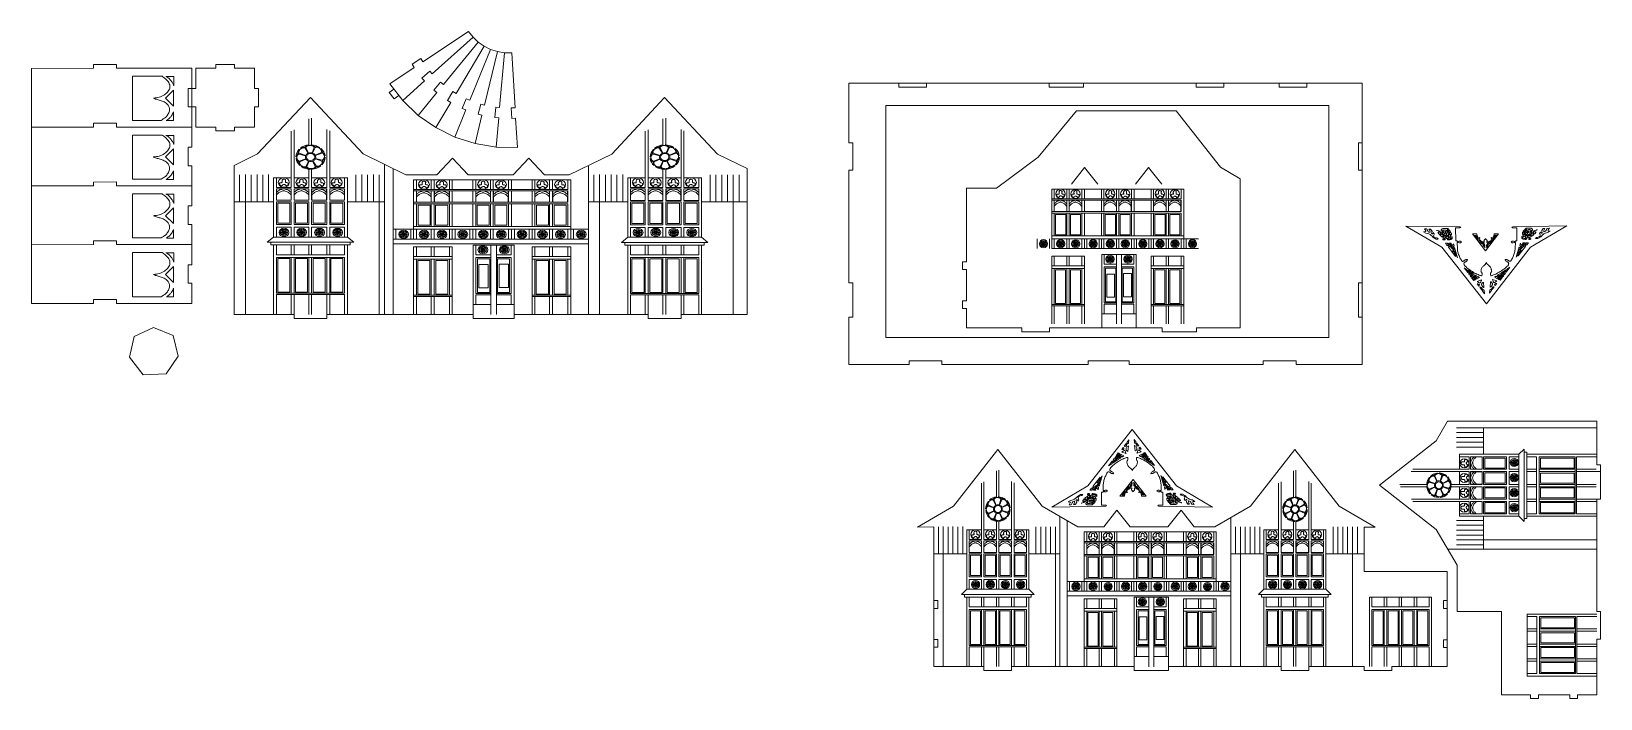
# Model space of a CAD drawing. Header units: centimetres. Extents: x -61 to 61, y -26 to 26.
import ezdxf

# ---------------------------------------------------------------- set-up
doc = ezdxf.new("R2010")
doc.units = ezdxf.units.CM
doc.header["$MEASUREMENT"] = 0
doc.layers.add('layer 1', color=7, linetype='Continuous')

msp = doc.modelspace()

# ---------------------------------------------------------------- linework, layer by layer
at = {"layer": 'layer 1', "color": 30, "lineweight": 9}
for points in [[(-30.4249, 23.47122), (-30.4249, 23.47122), (-26.87964, 25.82747), (-26.87964, 25.82747)], [(-32.98748, 21.76807), (-32.98748, 21.76807), (-31.09333, 23.02697), (-31.09333, 23.02697)], [(-30.28824, 21.99208), (-30.28824, 21.99208), (-31.97436, 20.46574), (-31.97436, 20.46574)], [(-29.33836, 21.08829), (-29.33836, 21.08829), (-30.77901, 19.32839), (-30.77901, 19.32839)], [(-28.26475, 20.33564), (-28.26475, 20.33564), (-29.42796, 18.38125), (-29.42796, 18.38125)], [(-27.09123, 19.75084), (-27.09123, 19.75084), (-27.95118, 17.64532), (-27.95118, 17.64532)], [(-25.84386, 19.34687), (-25.84386, 19.34687), (-26.38147, 17.13697), (-26.38147, 17.13697)], [(-24.55032, 19.13271), (-24.55032, 19.13271), (-24.75366, 16.86745), (-24.75366, 16.86745)], [(-23.23932, 19.11306), (-23.23932, 19.11306), (-23.10388, 16.84275), (-23.10388, 16.84275)]]:
    msp.add_open_spline(points, degree=3, dxfattribs=at)
for points in [[(-26.87964, 25.82748), (-26.87964, 25.82748), (-26.53737, 25.3875), (-26.53737, 25.3875), (-26.53737, 25.3875), (-26.53737, 25.3875), (-29.69324, 22.5307), (-29.69324, 22.5307)], [(-26.53738, 25.38751), (-26.53738, 25.38751), (-26.13355, 25.00327), (-26.13355, 25.00327), (-26.13355, 25.00327), (-26.13355, 25.00327), (-28.82998, 21.70932), (-28.82998, 21.70932)], [(-26.13355, 25.00327), (-26.13355, 25.00327), (-25.67712, 24.6833), (-25.67712, 24.6833), (-25.67712, 24.6833), (-25.67712, 24.6833), (-27.85427, 21.02531), (-27.85427, 21.02531)], [(-25.67712, 24.6833), (-25.67712, 24.6833), (-25.17821, 24.43469), (-25.17821, 24.43469), (-25.17821, 24.43469), (-25.17821, 24.43469), (-26.78777, 20.49384), (-26.78777, 20.49384)], [(-25.17822, 24.43468), (-25.17822, 24.43468), (-24.64791, 24.26293), (-24.64791, 24.26293), (-24.64791, 24.26293), (-24.64791, 24.26293), (-25.65414, 20.12672), (-25.65414, 20.12672)], [(-24.64791, 24.26293), (-24.64791, 24.26293), (-24.09799, 24.17188), (-24.09799, 24.17188), (-24.09799, 24.17188), (-24.09799, 24.17188), (-24.47857, 19.93208), (-24.47857, 19.93208)], [(-24.098, 24.17188), (-24.098, 24.17188), (-23.54063, 24.16354), (-23.54063, 24.16354), (-23.54063, 24.16354), (-23.54063, 24.16354), (-23.28712, 19.91423), (-23.28712, 19.91423)]]:
    msp.add_open_spline(points, degree=3, knots=[0, 0, 0, 0, 0.333333333, 0.333333333, 0.333333333, 0.333333333, 1, 1, 1, 1], dxfattribs=at)
at = {"layer": 'layer 1', "lineweight": 9}
for points, knots in [([(-54.14339, 22.96942), (-54.14339, 22.96942), (-54.14349, 23.26942), (-54.14349, 23.26942), (-54.14349, 23.26942), (-54.14349, 23.26942), (-55.92725, 23.26884), (-55.92725, 23.26884), (-55.92725, 23.26884), (-55.92725, 23.26884), (-55.92715, 22.96884), (-55.92715, 22.96884)], [0, 0, 0, 0, 0.25, 0.25, 0.25, 0.25, 0.5, 0.5, 0.5, 0.5, 1, 1, 1, 1]), ([(-45.71981, 23.27218), (-45.71981, 23.27218), (-46.43828, 23.27195), (-46.43828, 23.27195), (-46.43828, 23.27195), (-46.43828, 23.27195), (-46.43819, 22.97195), (-46.43819, 22.97195)], [0, 0, 0, 0, 0.333333333, 0.333333333, 0.333333333, 0.333333333, 1, 1, 1, 1]), ([(-45.71981, 23.27218), (-45.71981, 23.27218), (-45.00134, 23.27242), (-45.00134, 23.27242), (-45.00134, 23.27242), (-45.00134, 23.27242), (-45.00125, 22.97242), (-45.00125, 22.97242)], [0, 0, 0, 0, 0.333333333, 0.333333333, 0.333333333, 0.333333333, 1, 1, 1, 1]), ([(-30.42489, 23.47122), (-30.42489, 23.47122), (-30.58499, 23.71668), (-30.58499, 23.71668), (-30.58499, 23.71668), (-30.58499, 23.71668), (-31.25721, 23.27824), (-31.25721, 23.27824), (-31.25721, 23.27824), (-31.25721, 23.27824), (-31.09332, 23.02696), (-31.09332, 23.02696)], [0, 0, 0, 0, 0.25, 0.25, 0.25, 0.25, 0.5, 0.5, 0.5, 0.5, 1, 1, 1, 1]), ([(-29.69324, 22.5307), (-29.69324, 22.5307), (-29.88847, 22.74927), (-29.88847, 22.74927), (-29.88847, 22.74927), (-29.88847, 22.74927), (-30.48702, 22.21462), (-30.48702, 22.21462), (-30.48702, 22.21462), (-30.48702, 22.21462), (-30.28717, 21.99088), (-30.28717, 21.99088)], [0, 0, 0, 0, 0.25, 0.25, 0.25, 0.25, 0.5, 0.5, 0.5, 0.5, 1, 1, 1, 1]), ([(-28.82998, 21.70932), (-28.82998, 21.70932), (-29.05551, 21.89645), (-29.05551, 21.89645), (-29.05551, 21.89645), (-29.05551, 21.89645), (-29.56799, 21.27881), (-29.56799, 21.27881), (-29.56799, 21.27881), (-29.56799, 21.27881), (-29.33712, 21.08725), (-29.33712, 21.08725)], [0, 0, 0, 0, 0.25, 0.25, 0.25, 0.25, 0.5, 0.5, 0.5, 0.5, 1, 1, 1, 1]), ([(-48.59804, 20.70049), (-48.59804, 20.70049), (-48.59828, 21.41896), (-48.59828, 21.41896), (-48.59828, 21.41896), (-48.59828, 21.41896), (-48.29828, 21.41906), (-48.29828, 21.41906)], [0, 0, 0, 0, 0.333333333, 0.333333333, 0.333333333, 0.333333333, 1, 1, 1, 1]), ([(-48.59804, 20.70049), (-48.59804, 20.70049), (-48.59781, 19.98202), (-48.59781, 19.98202), (-48.59781, 19.98202), (-48.59781, 19.98202), (-48.29781, 19.98212), (-48.29781, 19.98212)], [0, 0, 0, 0, 0.333333333, 0.333333333, 0.333333333, 0.333333333, 1, 1, 1, 1]), ([(-48.29804, 20.70059), (-48.29804, 20.70059), (-48.29828, 21.41906), (-48.29828, 21.41906), (-48.29828, 21.41906), (-48.29828, 21.41906), (-47.99828, 21.41916), (-47.99828, 21.41916)], [0, 0, 0, 0, 0.333333333, 0.333333333, 0.333333333, 0.333333333, 1, 1, 1, 1]), ([(-48.29804, 20.70059), (-48.29804, 20.70059), (-48.29781, 19.98212), (-48.29781, 19.98212), (-48.29781, 19.98212), (-48.29781, 19.98212), (-47.99781, 19.98222), (-47.99781, 19.98222)], [0, 0, 0, 0, 0.333333333, 0.333333333, 0.333333333, 0.333333333, 1, 1, 1, 1]), ([(-43.14822, 20.69395), (-43.14822, 20.69395), (-43.14846, 21.41242), (-43.14846, 21.41242), (-43.14846, 21.41242), (-43.14846, 21.41242), (-43.44846, 21.41233), (-43.44846, 21.41233)], [0, 0, 0, 0, 0.333333333, 0.333333333, 0.333333333, 0.333333333, 1, 1, 1, 1]), ([(-43.14822, 20.69395), (-43.14822, 20.69395), (-43.14799, 19.97548), (-43.14799, 19.97548), (-43.14799, 19.97548), (-43.14799, 19.97548), (-43.44799, 19.97539), (-43.44799, 19.97539)], [0, 0, 0, 0, 0.333333333, 0.333333333, 0.333333333, 0.333333333, 1, 1, 1, 1]), ([(-32.67466, 21.36503), (-32.67466, 21.36503), (-33.0169, 21.09782), (-33.0169, 21.09782), (-33.0169, 21.09782), (-33.0169, 21.09782), (-32.62942, 20.60155), (-32.62942, 20.60155)], [0, 0, 0, 0, 0.333333333, 0.333333333, 0.333333333, 0.333333333, 1, 1, 1, 1]), ([(-27.85427, 21.02531), (-27.85427, 21.02531), (-28.1051, 21.17686), (-28.1051, 21.17686), (-28.1051, 21.17686), (-28.1051, 21.17686), (-28.52014, 20.48994), (-28.52014, 20.48994), (-28.52014, 20.48994), (-28.52014, 20.48994), (-28.26337, 20.3348), (-28.26337, 20.3348)], [0, 0, 0, 0, 0.25, 0.25, 0.25, 0.25, 0.5, 0.5, 0.5, 0.5, 1, 1, 1, 1]), ([(-26.78777, 20.49385), (-26.78777, 20.49385), (-27.05833, 20.60645), (-27.05833, 20.60645), (-27.05833, 20.60645), (-27.05833, 20.60645), (-27.36671, 19.8655), (-27.36671, 19.8655), (-27.36671, 19.8655), (-27.36671, 19.8655), (-27.08975, 19.75022), (-27.08975, 19.75022)], [0, 0, 0, 0, 0.25, 0.25, 0.25, 0.25, 0.5, 0.5, 0.5, 0.5, 1, 1, 1, 1]), ([(-25.65415, 20.12671), (-25.65415, 20.12671), (-25.93844, 20.19788), (-25.93844, 20.19788), (-25.93844, 20.19788), (-25.93844, 20.19788), (-26.13332, 19.41933), (-26.13332, 19.41933), (-26.13332, 19.41933), (-26.13332, 19.41933), (-25.8423, 19.34648), (-25.8423, 19.34648)], [0, 0, 0, 0, 0.25, 0.25, 0.25, 0.25, 0.5, 0.5, 0.5, 0.5, 1, 1, 1, 1]), ([(-24.47857, 19.93207), (-24.47857, 19.93207), (-24.77028, 19.96021), (-24.77028, 19.96021), (-24.77028, 19.96021), (-24.77028, 19.96021), (-24.84733, 19.16135), (-24.84733, 19.16135), (-24.84733, 19.16135), (-24.84733, 19.16135), (-24.54872, 19.13254), (-24.54872, 19.13254)], [0, 0, 0, 0, 0.25, 0.25, 0.25, 0.25, 0.5, 0.5, 0.5, 0.5, 1, 1, 1, 1]), ([(-23.28712, 19.91423), (-23.28712, 19.91423), (-23.57977, 19.89872), (-23.57977, 19.89872), (-23.57977, 19.89872), (-23.57977, 19.89872), (-23.53729, 19.09728), (-23.53729, 19.09728), (-23.53729, 19.09728), (-23.53729, 19.09728), (-23.23771, 19.11315), (-23.23771, 19.11315)], [0, 0, 0, 0, 0.25, 0.25, 0.25, 0.25, 0.5, 0.5, 0.5, 0.5, 1, 1, 1, 1]), ([(-54.14191, 18.41962), (-54.14191, 18.41962), (-54.14201, 18.71962), (-54.14201, 18.71962), (-54.14201, 18.71962), (-54.14201, 18.71962), (-55.92577, 18.71904), (-55.92577, 18.71904), (-55.92577, 18.71904), (-55.92577, 18.71904), (-55.92567, 18.41904), (-55.92567, 18.41904)], [0, 0, 0, 0, 0.25, 0.25, 0.25, 0.25, 0.5, 0.5, 0.5, 0.5, 1, 1, 1, 1]), ([(-45.72645, 18.12236), (-45.72645, 18.12236), (-46.44492, 18.12213), (-46.44492, 18.12213), (-46.44492, 18.12213), (-46.44492, 18.12213), (-46.44502, 18.42213), (-46.44502, 18.42213)], [0, 0, 0, 0, 0.333333333, 0.333333333, 0.333333333, 0.333333333, 1, 1, 1, 1]), ([(-45.72645, 18.12236), (-45.72645, 18.12236), (-45.00798, 18.1226), (-45.00798, 18.1226), (-45.00798, 18.1226), (-45.00798, 18.1226), (-45.00808, 18.4226), (-45.00808, 18.4226)], [0, 0, 0, 0, 0.333333333, 0.333333333, 0.333333333, 0.333333333, 1, 1, 1, 1]), ([(-48.59656, 16.15069), (-48.59656, 16.15069), (-48.59679, 16.86916), (-48.59679, 16.86916), (-48.59679, 16.86916), (-48.59679, 16.86916), (-48.29679, 16.86926), (-48.29679, 16.86926)], [0, 0, 0, 0, 0.333333333, 0.333333333, 0.333333333, 0.333333333, 1, 1, 1, 1]), ([(-48.59656, 16.15069), (-48.59656, 16.15069), (-48.59632, 15.43222), (-48.59632, 15.43222), (-48.59632, 15.43222), (-48.59632, 15.43222), (-48.29632, 15.43232), (-48.29632, 15.43232)], [0, 0, 0, 0, 0.333333333, 0.333333333, 0.333333333, 0.333333333, 1, 1, 1, 1]), ([(-54.14042, 13.86982), (-54.14042, 13.86982), (-54.14052, 14.16982), (-54.14052, 14.16982), (-54.14052, 14.16982), (-54.14052, 14.16982), (-55.92428, 14.16924), (-55.92428, 14.16924), (-55.92428, 14.16924), (-55.92428, 14.16924), (-55.92418, 13.86924), (-55.92418, 13.86924)], [0, 0, 0, 0, 0.25, 0.25, 0.25, 0.25, 0.5, 0.5, 0.5, 0.5, 1, 1, 1, 1]), ([(-48.59507, 11.6009), (-48.59507, 11.6009), (-48.59531, 12.31937), (-48.59531, 12.31937), (-48.59531, 12.31937), (-48.59531, 12.31937), (-48.29531, 12.31946), (-48.29531, 12.31946)], [0, 0, 0, 0, 0.333333333, 0.333333333, 0.333333333, 0.333333333, 1, 1, 1, 1]), ([(-48.59507, 11.6009), (-48.59507, 11.6009), (-48.59484, 10.88243), (-48.59484, 10.88243), (-48.59484, 10.88243), (-48.59484, 10.88243), (-48.29484, 10.88252), (-48.29484, 10.88252)], [0, 0, 0, 0, 0.333333333, 0.333333333, 0.333333333, 0.333333333, 1, 1, 1, 1]), ([(-54.13894, 9.32002), (-54.13894, 9.32002), (-54.13904, 9.62002), (-54.13904, 9.62002), (-54.13904, 9.62002), (-54.13904, 9.62002), (-55.9228, 9.61944), (-55.9228, 9.61944), (-55.9228, 9.61944), (-55.9228, 9.61944), (-55.9227, 9.31944), (-55.9227, 9.31944)], [0, 0, 0, 0, 0.25, 0.25, 0.25, 0.25, 0.5, 0.5, 0.5, 0.5, 1, 1, 1, 1]), ([(-48.59359, 7.0511), (-48.59359, 7.0511), (-48.59382, 7.76957), (-48.59382, 7.76957), (-48.59382, 7.76957), (-48.59382, 7.76957), (-48.29382, 7.76966), (-48.29382, 7.76966)], [0, 0, 0, 0, 0.333333333, 0.333333333, 0.333333333, 0.333333333, 1, 1, 1, 1]), ([(-48.59359, 7.0511), (-48.59359, 7.0511), (-48.59335, 6.33263), (-48.59335, 6.33263), (-48.59335, 6.33263), (-48.59335, 6.33263), (-48.29335, 6.33272), (-48.29335, 6.33272)], [0, 0, 0, 0, 0.333333333, 0.333333333, 0.333333333, 0.333333333, 1, 1, 1, 1]), ([(-54.13745, 4.77022), (-54.13745, 4.77022), (-54.13755, 5.07022), (-54.13755, 5.07022), (-54.13755, 5.07022), (-54.13755, 5.07022), (-55.92131, 5.06964), (-55.92131, 5.06964), (-55.92131, 5.06964), (-55.92131, 5.06964), (-55.92121, 4.76964), (-55.92121, 4.76964)], [0, 0, 0, 0, 0.25, 0.25, 0.25, 0.25, 0.5, 0.5, 0.5, 0.5, 1, 1, 1, 1])]:
    msp.add_open_spline(points, degree=3, knots=knots, dxfattribs=at)
at = {"layer": 'layer 1', "color": 1, "lineweight": 9}
for points in [[(-60.72688, 22.96727), (-60.72688, 22.96727), (-55.92715, 22.96884), (-55.92715, 22.96884)], [(-60.72688, 22.96727), (-60.72688, 22.96727), (-60.7254, 18.41747), (-60.7254, 18.41747)], [(-54.14339, 22.96942), (-54.14339, 22.96942), (-53.35463, 22.96968), (-53.35463, 22.96968)], [(-53.35463, 22.96968), (-53.35463, 22.96968), (-48.29878, 22.97133), (-48.29878, 22.97133)], [(-48.29828, 21.41906), (-48.29828, 21.41906), (-48.29878, 22.97133), (-48.29878, 22.97133)], [(-45.00125, 22.97241), (-45.00125, 22.97241), (-43.44897, 22.97292), (-43.44897, 22.97292)], [(-43.44897, 22.97292), (-43.44897, 22.97292), (-43.44846, 21.41233), (-43.44846, 21.41233)], [(-32.98748, 21.76805), (-32.98748, 21.76805), (-31.97436, 20.46574), (-31.97436, 20.46574)], [(-47.9973, 18.42163), (-47.9973, 18.42163), (-47.99781, 19.98222), (-47.99781, 19.98222)], [(-31.97437, 20.46573), (-31.97437, 20.46573), (-30.77901, 19.32838), (-30.77901, 19.32838)], [(-60.7254, 18.41747), (-60.7254, 18.41747), (-55.92567, 18.41904), (-55.92567, 18.41904)], [(-60.7254, 18.41747), (-60.7254, 18.41747), (-60.72391, 13.86767), (-60.72391, 13.86767)], [(-54.14191, 18.41962), (-54.14191, 18.41962), (-53.35315, 18.41988), (-53.35315, 18.41988)], [(-48.29679, 16.86926), (-48.29679, 16.86926), (-48.2973, 18.42153), (-48.2973, 18.42153)], [(-46.44502, 18.42214), (-46.44502, 18.42214), (-47.9973, 18.42163), (-47.9973, 18.42163)], [(-30.77901, 19.32839), (-30.77901, 19.32839), (-29.42796, 18.38124), (-29.42796, 18.38124)], [(-29.42796, 18.38125), (-29.42796, 18.38125), (-27.95119, 17.64533), (-27.95119, 17.64533)], [(-27.95119, 17.64532), (-27.95119, 17.64532), (-26.38148, 17.13697), (-26.38148, 17.13697)], [(-26.38148, 17.13697), (-26.38148, 17.13697), (-24.75366, 16.86745), (-24.75366, 16.86745)], [(-24.75367, 16.86745), (-24.75367, 16.86745), (-23.10388, 16.84275), (-23.10388, 16.84275)], [(-60.72391, 13.86767), (-60.72391, 13.86767), (-55.92418, 13.86924), (-55.92418, 13.86924)], [(-60.72391, 13.86767), (-60.72391, 13.86767), (-60.72243, 9.31787), (-60.72243, 9.31787)], [(-54.14042, 13.86982), (-54.14042, 13.86982), (-53.35166, 13.87008), (-53.35166, 13.87008)], [(-48.29531, 12.31946), (-48.29531, 12.31946), (-48.29581, 13.87173), (-48.29581, 13.87173)], [(-60.72243, 9.31787), (-60.72243, 9.31787), (-55.9227, 9.31944), (-55.9227, 9.31944)], [(-60.72243, 9.31787), (-60.72243, 9.31787), (-60.72094, 4.76808), (-60.72094, 4.76808)], [(-54.13894, 9.32002), (-54.13894, 9.32002), (-53.35018, 9.32028), (-53.35018, 9.32028)], [(-48.29382, 7.76966), (-48.29382, 7.76966), (-48.29433, 9.32193), (-48.29433, 9.32193)], [(-60.72094, 4.76808), (-60.72094, 4.76808), (-55.92121, 4.76964), (-55.92121, 4.76964)], [(-54.13745, 4.77022), (-54.13745, 4.77022), (-53.34869, 4.77048), (-53.34869, 4.77048)], [(-51.28555, 2.90508), (-51.28555, 2.90508), (-52.78239, 2.21087), (-52.78239, 2.21087)], [(-49.75701, 2.2838), (-49.75701, 2.2838), (-51.28556, 2.90507), (-51.28556, 2.90507)], [(-52.78239, 2.21087), (-52.78239, 2.21087), (-53.12879, 0.59766), (-53.12879, 0.59766)], [(-49.36117, 0.682), (-49.36117, 0.682), (-49.75701, 2.2838), (-49.75701, 2.2838)], [(-53.12879, 0.59766), (-53.12879, 0.59766), (-52.07393, -0.76689), (-52.07393, -0.76689)], [(-50.28667, -0.68397), (-50.28667, -0.68397), (-49.36117, 0.68201), (-49.36117, 0.68201)], [(-52.07393, -0.76689), (-52.07393, -0.76689), (-50.28667, -0.68396), (-50.28667, -0.68396)]]:
    msp.add_open_spline(points, degree=3, dxfattribs=at)
for points, knots in [([(-50.68325, 18.93915), (-50.68325, 18.93915), (-52.90181, 18.93843), (-52.90181, 18.93843), (-52.90181, 18.93843), (-52.90181, 18.93843), (-52.90292, 22.34987), (-52.90292, 22.34987), (-52.90292, 22.34987), (-52.90292, 22.34987), (-50.60632, 22.35062), (-50.60632, 22.35062)], [0, 0, 0, 0, 0.25, 0.25, 0.25, 0.25, 0.5, 0.5, 0.5, 0.5, 1, 1, 1, 1]), ([(-50.60632, 22.35062), (-50.52083, 22.29119), (-50.43534, 22.23176), (-50.34427, 22.15189), (-50.34427, 22.15189), (-50.2532, 22.07202), (-50.15655, 21.97173), (-50.09147, 21.86027), (-50.09147, 21.86027), (-50.02641, 21.7488), (-49.99293, 21.62617), (-50.00032, 21.51469), (-50.00032, 21.51469), (-50.00771, 21.40319), (-50.05599, 21.30285), (-50.13214, 21.20248), (-50.13214, 21.20248), (-50.20828, 21.10212), (-50.31231, 21.00175), (-50.43259, 20.91728), (-50.43259, 20.91728), (-50.55288, 20.83279), (-50.68941, 20.7642), (-50.83619, 20.72513), (-50.83619, 20.72513), (-50.98297, 20.68607), (-51.13998, 20.67651), (-51.21661, 20.66989), (-51.21661, 20.66989), (-51.29326, 20.66325), (-51.28955, 20.65955), (-51.26353, 20.6484), (-51.26353, 20.6484), (-51.23751, 20.63726), (-51.1892, 20.6187), (-51.11301, 20.59271), (-51.11301, 20.59271), (-51.03682, 20.56672), (-50.93275, 20.53331), (-50.83054, 20.50548), (-50.83054, 20.50548), (-50.72834, 20.47763), (-50.628, 20.45537), (-50.52393, 20.4071), (-50.52393, 20.4071), (-50.41986, 20.35882), (-50.31208, 20.28452), (-50.23773, 20.21581), (-50.23773, 20.21581), (-50.16338, 20.14708), (-50.12248, 20.08392), (-50.08901, 20.00775), (-50.08901, 20.00775), (-50.05554, 19.93158), (-50.02949, 19.8424), (-50.03503, 19.74764), (-50.03503, 19.74764), (-50.04058, 19.65286), (-50.07772, 19.55252), (-50.126, 19.45775), (-50.126, 19.45775), (-50.17428, 19.36296), (-50.23371, 19.27376), (-50.30244, 19.20499), (-50.30244, 19.20499), (-50.37116, 19.13622), (-50.44918, 19.08788), (-50.51419, 19.04698), (-50.51419, 19.04698), (-50.57922, 19.00608), (-50.63123, 18.97262), (-50.68325, 18.93915)], [0, 0, 0, 0, 0.052631579, 0.052631579, 0.052631579, 0.052631579, 0.105263158, 0.105263158, 0.105263158, 0.105263158, 0.157894737, 0.157894737, 0.157894737, 0.157894737, 0.210526316, 0.210526316, 0.210526316, 0.210526316, 0.263157895, 0.263157895, 0.263157895, 0.263157895, 0.315789474, 0.315789474, 0.315789474, 0.315789474, 0.368421053, 0.368421053, 0.368421053, 0.368421053, 0.421052632, 0.421052632, 0.421052632, 0.421052632, 0.473684211, 0.473684211, 0.473684211, 0.473684211, 0.526315789, 0.526315789, 0.526315789, 0.526315789, 0.578947368, 0.578947368, 0.578947368, 0.578947368, 0.631578947, 0.631578947, 0.631578947, 0.631578947, 0.684210526, 0.684210526, 0.684210526, 0.684210526, 0.736842105, 0.736842105, 0.736842105, 0.736842105, 0.789473684, 0.789473684, 0.789473684, 0.789473684, 0.842105263, 0.842105263, 0.842105263, 0.842105263, 0.894736842, 0.894736842, 0.894736842, 0.894736842, 1, 1, 1, 1]), ([(-49.70305, 21.61511), (-49.70305, 21.61511), (-49.70329, 22.32862), (-49.70329, 22.32862), (-49.70329, 22.32862), (-49.70329, 22.32862), (-50.31646, 22.32842), (-50.31646, 22.32842)], [0, 0, 0, 0, 0.333333333, 0.333333333, 0.333333333, 0.333333333, 1, 1, 1, 1]), ([(-50.31646, 22.32842), (-50.24026, 22.29315), (-50.16407, 22.25786), (-50.0953, 22.20215), (-50.0953, 22.20215), (-50.02654, 22.14643), (-49.9652, 22.07027), (-49.91036, 21.99783), (-49.91036, 21.99783), (-49.85552, 21.92537), (-49.80719, 21.85664), (-49.77372, 21.79348), (-49.77372, 21.79348), (-49.74026, 21.73031), (-49.72165, 21.67271), (-49.70305, 21.61511)], [0, 0, 0, 0, 0.2, 0.2, 0.2, 0.2, 0.4, 0.4, 0.4, 0.4, 0.6, 0.6, 0.6, 0.6, 1, 1, 1, 1]), ([(-47.99828, 21.41916), (-47.99828, 21.41916), (-47.99878, 22.97143), (-47.99878, 22.97143), (-47.99878, 22.97143), (-47.99878, 22.97143), (-46.43819, 22.97194), (-46.43819, 22.97194)], [0, 0, 0, 0, 0.333333333, 0.333333333, 0.333333333, 0.333333333, 1, 1, 1, 1]), ([(-49.73082, 21.27507), (-49.73082, 21.27507), (-50.33821, 20.65614), (-50.33821, 20.65614), (-50.33821, 20.65614), (-50.33821, 20.65614), (-49.73042, 20.04873), (-49.73042, 20.04873), (-49.73042, 20.04873), (-49.73042, 20.04873), (-49.73082, 21.27507), (-49.73082, 21.27507)], [0, 0, 0, 0, 0.25, 0.25, 0.25, 0.25, 0.5, 0.5, 0.5, 0.5, 1, 1, 1, 1]), ([(-53.35315, 18.41988), (-53.35315, 18.41988), (-48.2973, 18.42153), (-48.2973, 18.42153), (-48.2973, 18.42153), (-48.2973, 18.42153), (-48.29781, 19.98212), (-48.29781, 19.98212)], [0, 0, 0, 0, 0.333333333, 0.333333333, 0.333333333, 0.333333333, 1, 1, 1, 1]), ([(-49.71912, 19.59166), (-49.71912, 19.59166), (-49.7189, 18.91717), (-49.7189, 18.91717), (-49.7189, 18.91717), (-49.7189, 18.91717), (-50.2819, 18.91698), (-50.2819, 18.91698)], [0, 0, 0, 0, 0.333333333, 0.333333333, 0.333333333, 0.333333333, 1, 1, 1, 1]), ([(-50.2819, 18.91698), (-50.19645, 18.98204), (-50.111, 19.04711), (-50.0432, 19.11123), (-50.0432, 19.11123), (-49.97541, 19.17535), (-49.92526, 19.23855), (-49.88625, 19.29245), (-49.88625, 19.29245), (-49.84725, 19.34635), (-49.8194, 19.39095), (-49.79339, 19.43927), (-49.79339, 19.43927), (-49.7674, 19.48759), (-49.74326, 19.53962), (-49.71912, 19.59166)], [0, 0, 0, 0, 0.2, 0.2, 0.2, 0.2, 0.4, 0.4, 0.4, 0.4, 0.6, 0.6, 0.6, 0.6, 1, 1, 1, 1]), ([(-43.44799, 19.97539), (-43.44799, 19.97539), (-43.44748, 18.42312), (-43.44748, 18.42312), (-43.44748, 18.42312), (-43.44748, 18.42312), (-45.00808, 18.42261), (-45.00808, 18.42261)], [0, 0, 0, 0, 0.333333333, 0.333333333, 0.333333333, 0.333333333, 1, 1, 1, 1]), ([(-50.68176, 14.38935), (-50.68176, 14.38935), (-52.90032, 14.38863), (-52.90032, 14.38863), (-52.90032, 14.38863), (-52.90032, 14.38863), (-52.90144, 17.80007), (-52.90144, 17.80007), (-52.90144, 17.80007), (-52.90144, 17.80007), (-50.60484, 17.80082), (-50.60484, 17.80082)], [0, 0, 0, 0, 0.25, 0.25, 0.25, 0.25, 0.5, 0.5, 0.5, 0.5, 1, 1, 1, 1]), ([(-50.60484, 17.80082), (-50.51935, 17.74139), (-50.43386, 17.68197), (-50.34278, 17.60209), (-50.34278, 17.60209), (-50.25172, 17.52222), (-50.15506, 17.42193), (-50.08999, 17.31047), (-50.08999, 17.31047), (-50.02492, 17.199), (-49.99144, 17.07637), (-49.99883, 16.96489), (-49.99883, 16.96489), (-50.00623, 16.85339), (-50.0545, 16.75305), (-50.13065, 16.65268), (-50.13065, 16.65268), (-50.2068, 16.55232), (-50.31083, 16.45196), (-50.43111, 16.36748), (-50.43111, 16.36748), (-50.55139, 16.28299), (-50.68793, 16.2144), (-50.83471, 16.17533), (-50.83471, 16.17533), (-50.98148, 16.13627), (-51.13849, 16.12671), (-51.21513, 16.12009), (-51.21513, 16.12009), (-51.29178, 16.11345), (-51.28806, 16.10975), (-51.26204, 16.0986), (-51.26204, 16.0986), (-51.23603, 16.08746), (-51.18771, 16.0689), (-51.11152, 16.04291), (-51.11152, 16.04291), (-51.03533, 16.01692), (-50.93126, 15.98351), (-50.82905, 15.95568), (-50.82905, 15.95568), (-50.72686, 15.92783), (-50.62652, 15.90557), (-50.52244, 15.8573), (-50.52244, 15.8573), (-50.41838, 15.80902), (-50.31059, 15.73473), (-50.23624, 15.66601), (-50.23624, 15.66601), (-50.1619, 15.59728), (-50.121, 15.53412), (-50.08752, 15.45795), (-50.08752, 15.45795), (-50.05406, 15.38178), (-50.02801, 15.2926), (-50.03355, 15.19784), (-50.03355, 15.19784), (-50.0391, 15.10306), (-50.07623, 15.00272), (-50.12451, 14.90795), (-50.12451, 14.90795), (-50.17279, 14.81316), (-50.23222, 14.72396), (-50.30095, 14.65519), (-50.30095, 14.65519), (-50.36968, 14.58642), (-50.44769, 14.53808), (-50.51271, 14.49718), (-50.51271, 14.49718), (-50.57773, 14.45628), (-50.62974, 14.42282), (-50.68176, 14.38935)], [0, 0, 0, 0, 0.052631579, 0.052631579, 0.052631579, 0.052631579, 0.105263158, 0.105263158, 0.105263158, 0.105263158, 0.157894737, 0.157894737, 0.157894737, 0.157894737, 0.210526316, 0.210526316, 0.210526316, 0.210526316, 0.263157895, 0.263157895, 0.263157895, 0.263157895, 0.315789474, 0.315789474, 0.315789474, 0.315789474, 0.368421053, 0.368421053, 0.368421053, 0.368421053, 0.421052632, 0.421052632, 0.421052632, 0.421052632, 0.473684211, 0.473684211, 0.473684211, 0.473684211, 0.526315789, 0.526315789, 0.526315789, 0.526315789, 0.578947368, 0.578947368, 0.578947368, 0.578947368, 0.631578947, 0.631578947, 0.631578947, 0.631578947, 0.684210526, 0.684210526, 0.684210526, 0.684210526, 0.736842105, 0.736842105, 0.736842105, 0.736842105, 0.789473684, 0.789473684, 0.789473684, 0.789473684, 0.842105263, 0.842105263, 0.842105263, 0.842105263, 0.894736842, 0.894736842, 0.894736842, 0.894736842, 1, 1, 1, 1]), ([(-49.70157, 17.06531), (-49.70157, 17.06531), (-49.7018, 17.77882), (-49.7018, 17.77882), (-49.7018, 17.77882), (-49.7018, 17.77882), (-50.31497, 17.77862), (-50.31497, 17.77862)], [0, 0, 0, 0, 0.333333333, 0.333333333, 0.333333333, 0.333333333, 1, 1, 1, 1]), ([(-50.31497, 17.77862), (-50.23878, 17.74335), (-50.16259, 17.70806), (-50.09382, 17.65235), (-50.09382, 17.65235), (-50.02505, 17.59663), (-49.96372, 17.52047), (-49.90887, 17.44803), (-49.90887, 17.44803), (-49.85404, 17.37557), (-49.80571, 17.30684), (-49.77223, 17.24368), (-49.77223, 17.24368), (-49.73877, 17.18051), (-49.72017, 17.12291), (-49.70157, 17.06531)], [0, 0, 0, 0, 0.2, 0.2, 0.2, 0.2, 0.4, 0.4, 0.4, 0.4, 0.6, 0.6, 0.6, 0.6, 1, 1, 1, 1]), ([(-49.72934, 16.72528), (-49.72934, 16.72528), (-50.33672, 16.10634), (-50.33672, 16.10634), (-50.33672, 16.10634), (-50.33672, 16.10634), (-49.72894, 15.49894), (-49.72894, 15.49894), (-49.72894, 15.49894), (-49.72894, 15.49894), (-49.72934, 16.72528), (-49.72934, 16.72528)], [0, 0, 0, 0, 0.25, 0.25, 0.25, 0.25, 0.5, 0.5, 0.5, 0.5, 1, 1, 1, 1]), ([(-53.35166, 13.87008), (-53.35166, 13.87008), (-48.29581, 13.87173), (-48.29581, 13.87173), (-48.29581, 13.87173), (-48.29581, 13.87173), (-48.29632, 15.43232), (-48.29632, 15.43232)], [0, 0, 0, 0, 0.333333333, 0.333333333, 0.333333333, 0.333333333, 1, 1, 1, 1]), ([(-49.71764, 15.04186), (-49.71764, 15.04186), (-49.71742, 14.36737), (-49.71742, 14.36737), (-49.71742, 14.36737), (-49.71742, 14.36737), (-50.28042, 14.36718), (-50.28042, 14.36718)], [0, 0, 0, 0, 0.333333333, 0.333333333, 0.333333333, 0.333333333, 1, 1, 1, 1]), ([(-50.28042, 14.36718), (-50.19497, 14.43224), (-50.10952, 14.49731), (-50.04172, 14.56143), (-50.04172, 14.56143), (-49.97392, 14.62556), (-49.92377, 14.68875), (-49.88477, 14.74265), (-49.88477, 14.74265), (-49.84577, 14.79655), (-49.81791, 14.84115), (-49.79191, 14.88947), (-49.79191, 14.88947), (-49.76591, 14.93779), (-49.74178, 14.98982), (-49.71764, 15.04186)], [0, 0, 0, 0, 0.2, 0.2, 0.2, 0.2, 0.4, 0.4, 0.4, 0.4, 0.6, 0.6, 0.6, 0.6, 1, 1, 1, 1]), ([(-50.68028, 9.83955), (-50.68028, 9.83955), (-52.89884, 9.83883), (-52.89884, 9.83883), (-52.89884, 9.83883), (-52.89884, 9.83883), (-52.89995, 13.25027), (-52.89995, 13.25027), (-52.89995, 13.25027), (-52.89995, 13.25027), (-50.60335, 13.25102), (-50.60335, 13.25102)], [0, 0, 0, 0, 0.25, 0.25, 0.25, 0.25, 0.5, 0.5, 0.5, 0.5, 1, 1, 1, 1]), ([(-50.60335, 13.25102), (-50.51786, 13.19159), (-50.43237, 13.13217), (-50.3413, 13.05229), (-50.3413, 13.05229), (-50.25023, 12.97242), (-50.15358, 12.87213), (-50.0885, 12.76067), (-50.0885, 12.76067), (-50.02343, 12.6492), (-49.98995, 12.52657), (-49.99735, 12.41509), (-49.99735, 12.41509), (-50.00474, 12.30359), (-50.05302, 12.20325), (-50.12917, 12.10288), (-50.12917, 12.10288), (-50.20531, 12.00252), (-50.30934, 11.90216), (-50.42962, 11.81768), (-50.42962, 11.81768), (-50.54991, 11.73319), (-50.68644, 11.6646), (-50.83322, 11.62553), (-50.83322, 11.62553), (-50.98, 11.58647), (-51.137, 11.57692), (-51.21364, 11.57029), (-51.21364, 11.57029), (-51.29029, 11.56366), (-51.28658, 11.55995), (-51.26056, 11.5488), (-51.26056, 11.5488), (-51.23454, 11.53766), (-51.18623, 11.5191), (-51.11004, 11.49311), (-51.11004, 11.49311), (-51.03385, 11.46712), (-50.92978, 11.43371), (-50.82757, 11.40588), (-50.82757, 11.40588), (-50.72537, 11.37803), (-50.62503, 11.35577), (-50.52096, 11.3075), (-50.52096, 11.3075), (-50.41689, 11.25922), (-50.30911, 11.18493), (-50.23475, 11.11621), (-50.23475, 11.11621), (-50.16041, 11.04748), (-50.11951, 10.98432), (-50.08604, 10.90815), (-50.08604, 10.90815), (-50.05257, 10.83198), (-50.02652, 10.7428), (-50.03206, 10.64804), (-50.03206, 10.64804), (-50.03761, 10.55326), (-50.07475, 10.45292), (-50.12303, 10.35815), (-50.12303, 10.35815), (-50.17131, 10.26336), (-50.23074, 10.17416), (-50.29946, 10.10539), (-50.29946, 10.10539), (-50.36819, 10.03662), (-50.44621, 9.98828), (-50.51122, 9.94738), (-50.51122, 9.94738), (-50.57625, 9.90648), (-50.62826, 9.87302), (-50.68028, 9.83955)], [0, 0, 0, 0, 0.052631579, 0.052631579, 0.052631579, 0.052631579, 0.105263158, 0.105263158, 0.105263158, 0.105263158, 0.157894737, 0.157894737, 0.157894737, 0.157894737, 0.210526316, 0.210526316, 0.210526316, 0.210526316, 0.263157895, 0.263157895, 0.263157895, 0.263157895, 0.315789474, 0.315789474, 0.315789474, 0.315789474, 0.368421053, 0.368421053, 0.368421053, 0.368421053, 0.421052632, 0.421052632, 0.421052632, 0.421052632, 0.473684211, 0.473684211, 0.473684211, 0.473684211, 0.526315789, 0.526315789, 0.526315789, 0.526315789, 0.578947368, 0.578947368, 0.578947368, 0.578947368, 0.631578947, 0.631578947, 0.631578947, 0.631578947, 0.684210526, 0.684210526, 0.684210526, 0.684210526, 0.736842105, 0.736842105, 0.736842105, 0.736842105, 0.789473684, 0.789473684, 0.789473684, 0.789473684, 0.842105263, 0.842105263, 0.842105263, 0.842105263, 0.894736842, 0.894736842, 0.894736842, 0.894736842, 1, 1, 1, 1]), ([(-49.72785, 12.17548), (-49.72785, 12.17548), (-50.33524, 11.55654), (-50.33524, 11.55654), (-50.33524, 11.55654), (-50.33524, 11.55654), (-49.72745, 10.94914), (-49.72745, 10.94914), (-49.72745, 10.94914), (-49.72745, 10.94914), (-49.72785, 12.17548), (-49.72785, 12.17548)], [0, 0, 0, 0, 0.25, 0.25, 0.25, 0.25, 0.5, 0.5, 0.5, 0.5, 1, 1, 1, 1]), ([(-49.70008, 12.51551), (-49.70008, 12.51551), (-49.70031, 13.22902), (-49.70031, 13.22902), (-49.70031, 13.22902), (-49.70031, 13.22902), (-50.31348, 13.22882), (-50.31348, 13.22882)], [0, 0, 0, 0, 0.333333333, 0.333333333, 0.333333333, 0.333333333, 1, 1, 1, 1]), ([(-50.31348, 13.22882), (-50.23729, 13.19355), (-50.1611, 13.15826), (-50.09233, 13.10255), (-50.09233, 13.10255), (-50.02356, 13.04683), (-49.96223, 12.97067), (-49.90739, 12.89823), (-49.90739, 12.89823), (-49.85255, 12.82577), (-49.80422, 12.75704), (-49.77075, 12.69388), (-49.77075, 12.69388), (-49.73729, 12.63071), (-49.71868, 12.57311), (-49.70008, 12.51551)], [0, 0, 0, 0, 0.2, 0.2, 0.2, 0.2, 0.4, 0.4, 0.4, 0.4, 0.6, 0.6, 0.6, 0.6, 1, 1, 1, 1]), ([(-53.35018, 9.32028), (-53.35018, 9.32028), (-48.29433, 9.32193), (-48.29433, 9.32193), (-48.29433, 9.32193), (-48.29433, 9.32193), (-48.29484, 10.88252), (-48.29484, 10.88252)], [0, 0, 0, 0, 0.333333333, 0.333333333, 0.333333333, 0.333333333, 1, 1, 1, 1]), ([(-49.71615, 10.49206), (-49.71615, 10.49206), (-49.71593, 9.81757), (-49.71593, 9.81757), (-49.71593, 9.81757), (-49.71593, 9.81757), (-50.27893, 9.81739), (-50.27893, 9.81739)], [0, 0, 0, 0, 0.333333333, 0.333333333, 0.333333333, 0.333333333, 1, 1, 1, 1]), ([(-50.27893, 9.81739), (-50.19348, 9.88244), (-50.10803, 9.94751), (-50.04023, 10.01163), (-50.04023, 10.01163), (-49.97243, 10.07576), (-49.92228, 10.13895), (-49.88328, 10.19285), (-49.88328, 10.19285), (-49.84428, 10.24675), (-49.81642, 10.29135), (-49.79042, 10.33967), (-49.79042, 10.33967), (-49.76443, 10.38799), (-49.74029, 10.44002), (-49.71615, 10.49206)], [0, 0, 0, 0, 0.2, 0.2, 0.2, 0.2, 0.4, 0.4, 0.4, 0.4, 0.6, 0.6, 0.6, 0.6, 1, 1, 1, 1]), ([(-50.67879, 5.28975), (-50.67879, 5.28975), (-52.89735, 5.28903), (-52.89735, 5.28903), (-52.89735, 5.28903), (-52.89735, 5.28903), (-52.89847, 8.70047), (-52.89847, 8.70047), (-52.89847, 8.70047), (-52.89847, 8.70047), (-50.60187, 8.70122), (-50.60187, 8.70122)], [0, 0, 0, 0, 0.25, 0.25, 0.25, 0.25, 0.5, 0.5, 0.5, 0.5, 1, 1, 1, 1]), ([(-50.60187, 8.70122), (-50.51638, 8.64179), (-50.43089, 8.58237), (-50.33981, 8.5025), (-50.33981, 8.5025), (-50.24874, 8.42262), (-50.15209, 8.32233), (-50.08702, 8.21087), (-50.08702, 8.21087), (-50.02195, 8.0994), (-49.98847, 7.97677), (-49.99586, 7.86529), (-49.99586, 7.86529), (-50.00326, 7.7538), (-50.05153, 7.65345), (-50.12768, 7.55308), (-50.12768, 7.55308), (-50.20383, 7.45272), (-50.30785, 7.35236), (-50.42814, 7.26788), (-50.42814, 7.26788), (-50.54842, 7.18339), (-50.68496, 7.1148), (-50.83173, 7.07573), (-50.83173, 7.07573), (-50.97851, 7.03667), (-51.13552, 7.02712), (-51.21216, 7.02049), (-51.21216, 7.02049), (-51.2888, 7.01386), (-51.28509, 7.01015), (-51.25907, 6.999), (-51.25907, 6.999), (-51.23306, 6.98786), (-51.18474, 6.9693), (-51.10855, 6.94331), (-51.10855, 6.94331), (-51.03236, 6.91732), (-50.92829, 6.88391), (-50.82608, 6.85608), (-50.82608, 6.85608), (-50.72388, 6.82823), (-50.62355, 6.80597), (-50.51947, 6.7577), (-50.51947, 6.7577), (-50.4154, 6.70942), (-50.30762, 6.63513), (-50.23327, 6.56641), (-50.23327, 6.56641), (-50.15893, 6.49768), (-50.11803, 6.43452), (-50.08455, 6.35835), (-50.08455, 6.35835), (-50.05109, 6.28218), (-50.02504, 6.193), (-50.03058, 6.09824), (-50.03058, 6.09824), (-50.03612, 6.00346), (-50.07326, 5.90312), (-50.12154, 5.80835), (-50.12154, 5.80835), (-50.16982, 5.71356), (-50.22925, 5.62436), (-50.29798, 5.55559), (-50.29798, 5.55559), (-50.36671, 5.48682), (-50.44472, 5.43848), (-50.50974, 5.39758), (-50.50974, 5.39758), (-50.57476, 5.35668), (-50.62677, 5.32322), (-50.67879, 5.28975)], [0, 0, 0, 0, 0.052631579, 0.052631579, 0.052631579, 0.052631579, 0.105263158, 0.105263158, 0.105263158, 0.105263158, 0.157894737, 0.157894737, 0.157894737, 0.157894737, 0.210526316, 0.210526316, 0.210526316, 0.210526316, 0.263157895, 0.263157895, 0.263157895, 0.263157895, 0.315789474, 0.315789474, 0.315789474, 0.315789474, 0.368421053, 0.368421053, 0.368421053, 0.368421053, 0.421052632, 0.421052632, 0.421052632, 0.421052632, 0.473684211, 0.473684211, 0.473684211, 0.473684211, 0.526315789, 0.526315789, 0.526315789, 0.526315789, 0.578947368, 0.578947368, 0.578947368, 0.578947368, 0.631578947, 0.631578947, 0.631578947, 0.631578947, 0.684210526, 0.684210526, 0.684210526, 0.684210526, 0.736842105, 0.736842105, 0.736842105, 0.736842105, 0.789473684, 0.789473684, 0.789473684, 0.789473684, 0.842105263, 0.842105263, 0.842105263, 0.842105263, 0.894736842, 0.894736842, 0.894736842, 0.894736842, 1, 1, 1, 1]), ([(-49.6986, 7.96571), (-49.6986, 7.96571), (-49.69883, 8.67922), (-49.69883, 8.67922), (-49.69883, 8.67922), (-49.69883, 8.67922), (-50.312, 8.67902), (-50.312, 8.67902)], [0, 0, 0, 0, 0.333333333, 0.333333333, 0.333333333, 0.333333333, 1, 1, 1, 1]), ([(-50.312, 8.67902), (-50.23581, 8.64375), (-50.15962, 8.60846), (-50.09085, 8.55275), (-50.09085, 8.55275), (-50.02208, 8.49703), (-49.96074, 8.42087), (-49.9059, 8.34843), (-49.9059, 8.34843), (-49.85107, 8.27597), (-49.80273, 8.20724), (-49.76926, 8.14408), (-49.76926, 8.14408), (-49.7358, 8.08091), (-49.71719, 8.02331), (-49.6986, 7.96571)], [0, 0, 0, 0, 0.2, 0.2, 0.2, 0.2, 0.4, 0.4, 0.4, 0.4, 0.6, 0.6, 0.6, 0.6, 1, 1, 1, 1]), ([(-49.72636, 7.62568), (-49.72636, 7.62568), (-50.33375, 7.00674), (-50.33375, 7.00674), (-50.33375, 7.00674), (-50.33375, 7.00674), (-49.72596, 6.39934), (-49.72596, 6.39934), (-49.72596, 6.39934), (-49.72596, 6.39934), (-49.72636, 7.62568), (-49.72636, 7.62568)], [0, 0, 0, 0, 0.25, 0.25, 0.25, 0.25, 0.5, 0.5, 0.5, 0.5, 1, 1, 1, 1]), ([(-53.34869, 4.77048), (-53.34869, 4.77048), (-48.29284, 4.77213), (-48.29284, 4.77213), (-48.29284, 4.77213), (-48.29284, 4.77213), (-48.29335, 6.33272), (-48.29335, 6.33272)], [0, 0, 0, 0, 0.333333333, 0.333333333, 0.333333333, 0.333333333, 1, 1, 1, 1]), ([(-49.71466, 5.94226), (-49.71466, 5.94226), (-49.71444, 5.26777), (-49.71444, 5.26777), (-49.71444, 5.26777), (-49.71444, 5.26777), (-50.27744, 5.26759), (-50.27744, 5.26759)], [0, 0, 0, 0, 0.333333333, 0.333333333, 0.333333333, 0.333333333, 1, 1, 1, 1]), ([(-50.27744, 5.26759), (-50.192, 5.33264), (-50.10655, 5.39771), (-50.03875, 5.46183), (-50.03875, 5.46183), (-49.97095, 5.52596), (-49.9208, 5.58915), (-49.8818, 5.64305), (-49.8818, 5.64305), (-49.84279, 5.69695), (-49.81494, 5.74155), (-49.78893, 5.78987), (-49.78893, 5.78987), (-49.76294, 5.83819), (-49.73881, 5.89022), (-49.71466, 5.94226)], [0, 0, 0, 0, 0.2, 0.2, 0.2, 0.2, 0.4, 0.4, 0.4, 0.4, 0.6, 0.6, 0.6, 0.6, 1, 1, 1, 1])]:
    msp.add_open_spline(points, degree=3, knots=knots, dxfattribs=at)
at = {"layer": 'layer 1', "color": 242, "lineweight": 9}
for points, knots in [([(-39.12569, 20.71546), (-39.12569, 20.71546), (-43.21662, 16.33787), (-43.21662, 16.33787), (-43.21662, 16.33787), (-43.21662, 16.33787), (-45.02586, 15.45355), (-45.02586, 15.45355)], [0, 0, 0, 0, 0.333333333, 0.333333333, 0.333333333, 0.333333333, 1, 1, 1, 1]), ([(-39.1257, 20.71546), (-39.1257, 20.71546), (-35.03478, 16.33787), (-35.03478, 16.33787), (-35.03478, 16.33787), (-35.03478, 16.33787), (-31.72741, 14.7213), (-31.72741, 14.7213)], [0, 0, 0, 0, 0.333333333, 0.333333333, 0.333333333, 0.333333333, 1, 1, 1, 1]), ([(-11.70722, 20.70993), (-11.70722, 20.70993), (-15.79814, 16.33235), (-15.79814, 16.33235), (-15.79814, 16.33235), (-15.79814, 16.33235), (-19.09419, 14.7213), (-19.09419, 14.7213)], [0, 0, 0, 0, 0.333333333, 0.333333333, 0.333333333, 0.333333333, 1, 1, 1, 1]), ([(-11.70721, 20.70993), (-11.70721, 20.70993), (-7.61628, 16.33235), (-7.61628, 16.33235), (-7.61628, 16.33235), (-7.61628, 16.33235), (-5.30646, 15.20334), (-5.30646, 15.20334)], [0, 0, 0, 0, 0.333333333, 0.333333333, 0.333333333, 0.333333333, 1, 1, 1, 1]), ([(-41.75944, 13.31951), (-41.75944, 13.31951), (-41.75944, 13.65131), (-41.75944, 13.65131), (-41.75944, 13.65131), (-41.75944, 13.65131), (-41.18933, 13.65131), (-41.18933, 13.65131)], [0, 0, 0, 0, 0.333333333, 0.333333333, 0.333333333, 0.333333333, 1, 1, 1, 1]), ([(-41.75944, 13.36351), (-41.69558, 13.4185), (-41.63171, 13.4735), (-41.57138, 13.51108), (-41.57138, 13.51108), (-41.51104, 13.54866), (-41.45422, 13.56882), (-41.40942, 13.58257), (-41.40942, 13.58257), (-41.36462, 13.59632), (-41.33184, 13.60365), (-41.29716, 13.61404), (-41.29716, 13.61404), (-41.26248, 13.62443), (-41.22591, 13.63787), (-41.20762, 13.64459), (-41.20762, 13.64459), (-41.18933, 13.65131), (-41.18933, 13.65131), (-41.18933, 13.65131)], [0, 0, 0, 0, 0.166666667, 0.166666667, 0.166666667, 0.166666667, 0.333333333, 0.333333333, 0.333333333, 0.333333333, 0.5, 0.5, 0.5, 0.5, 0.666666667, 0.666666667, 0.666666667, 0.666666667, 1, 1, 1, 1]), ([(-41.75944, 13.18344), (-41.70678, 13.2311), (-41.65413, 13.27876), (-41.61414, 13.31268), (-41.61414, 13.31268), (-41.57415, 13.34659), (-41.54684, 13.36675), (-41.50914, 13.38738), (-41.50914, 13.38738), (-41.47144, 13.408), (-41.42336, 13.42908), (-41.37747, 13.44466), (-41.37747, 13.44466), (-41.33158, 13.46024), (-41.28787, 13.47033), (-41.25728, 13.47904), (-41.25728, 13.47904), (-41.22669, 13.48774), (-41.2092, 13.49508), (-41.19172, 13.50241)], [0, 0, 0, 0, 0.166666667, 0.166666667, 0.166666667, 0.166666667, 0.333333333, 0.333333333, 0.333333333, 0.333333333, 0.5, 0.5, 0.5, 0.5, 0.666666667, 0.666666667, 0.666666667, 0.666666667, 1, 1, 1, 1]), ([(-41.32473, 14.12914), (-41.33784, 14.11814), (-41.36625, 14.11814), (-41.40231, 14.11722), (-41.40231, 14.11722), (-41.43836, 14.1163), (-41.48207, 14.11447), (-41.50502, 14.1053), (-41.50502, 14.1053), (-41.52796, 14.09614), (-41.53015, 14.07964), (-41.52906, 14.05397), (-41.52906, 14.05397), (-41.52796, 14.02831), (-41.52359, 13.99348), (-41.50284, 13.9614), (-41.50284, 13.9614), (-41.48207, 13.92932), (-41.44492, 13.89999), (-41.41104, 13.88624), (-41.41104, 13.88624), (-41.37717, 13.87249), (-41.34658, 13.87432), (-41.32144, 13.89082), (-41.32144, 13.89082), (-41.29631, 13.90732), (-41.27665, 13.93848), (-41.25034, 13.95646), (-41.25034, 13.95646), (-41.22404, 13.97443), (-41.19111, 13.97921), (-41.16926, 13.98105), (-41.16926, 13.98105), (-41.1474, 13.98288), (-41.13663, 13.98176), (-41.11595, 13.97204), (-41.11595, 13.97204), (-41.09527, 13.96231), (-41.06467, 13.94399), (-41.04173, 13.92383), (-41.04173, 13.92383), (-41.01878, 13.90366), (-41.00348, 13.88166), (-40.98054, 13.87524), (-40.98054, 13.87524), (-40.95759, 13.86883), (-40.927, 13.87799), (-40.90187, 13.89907), (-40.90187, 13.89907), (-40.87673, 13.92015), (-40.85707, 13.95315), (-40.84714, 13.98949), (-40.84714, 13.98949), (-40.83721, 14.02583), (-40.83703, 14.06553), (-40.85779, 14.08753), (-40.85779, 14.08753), (-40.87855, 14.10953), (-40.92025, 14.11383), (-40.95441, 14.11795), (-40.95441, 14.11795), (-40.98857, 14.12207), (-41.01517, 14.126), (-41.0305, 14.13083), (-41.0305, 14.13083), (-41.04582, 14.13565), (-41.04987, 14.14137), (-41.05178, 14.15283), (-41.05178, 14.15283), (-41.05368, 14.1643), (-41.05343, 14.18151), (-41.05449, 14.20143), (-41.05449, 14.20143), (-41.05556, 14.22135), (-41.05793, 14.24399), (-41.05474, 14.26356), (-41.05474, 14.26356), (-41.05156, 14.28312), (-41.04282, 14.29962), (-41.04828, 14.3207), (-41.04828, 14.3207), (-41.05374, 14.34178), (-41.07341, 14.36744), (-41.10292, 14.38211), (-41.10292, 14.38211), (-41.13242, 14.39678), (-41.17175, 14.40044), (-41.20235, 14.39586), (-41.20235, 14.39586), (-41.23294, 14.39128), (-41.25479, 14.37844), (-41.27228, 14.36287), (-41.27228, 14.36287), (-41.28976, 14.34728), (-41.30287, 14.32895), (-41.31161, 14.30787), (-41.31161, 14.30787), (-41.32035, 14.28679), (-41.32472, 14.26296), (-41.32472, 14.24187), (-41.32472, 14.24187), (-41.32472, 14.22079), (-41.32035, 14.20246), (-41.31708, 14.1823), (-41.31708, 14.1823), (-41.31379, 14.16214), (-41.31161, 14.14013), (-41.32473, 14.12914)], [0, 0, 0, 0, 0.035714286, 0.035714286, 0.035714286, 0.035714286, 0.071428571, 0.071428571, 0.071428571, 0.071428571, 0.107142857, 0.107142857, 0.107142857, 0.107142857, 0.142857143, 0.142857143, 0.142857143, 0.142857143, 0.178571429, 0.178571429, 0.178571429, 0.178571429, 0.214285714, 0.214285714, 0.214285714, 0.214285714, 0.25, 0.25, 0.25, 0.25, 0.285714286, 0.285714286, 0.285714286, 0.285714286, 0.321428571, 0.321428571, 0.321428571, 0.321428571, 0.357142857, 0.357142857, 0.357142857, 0.357142857, 0.392857143, 0.392857143, 0.392857143, 0.392857143, 0.428571429, 0.428571429, 0.428571429, 0.428571429, 0.464285714, 0.464285714, 0.464285714, 0.464285714, 0.5, 0.5, 0.5, 0.5, 0.535714286, 0.535714286, 0.535714286, 0.535714286, 0.571428571, 0.571428571, 0.571428571, 0.571428571, 0.607142857, 0.607142857, 0.607142857, 0.607142857, 0.642857143, 0.642857143, 0.642857143, 0.642857143, 0.678571429, 0.678571429, 0.678571429, 0.678571429, 0.714285714, 0.714285714, 0.714285714, 0.714285714, 0.75, 0.75, 0.75, 0.75, 0.785714286, 0.785714286, 0.785714286, 0.785714286, 0.821428571, 0.821428571, 0.821428571, 0.821428571, 0.857142857, 0.857142857, 0.857142857, 0.857142857, 0.892857143, 0.892857143, 0.892857143, 0.892857143, 0.928571429, 0.928571429, 0.928571429, 0.928571429, 1, 1, 1, 1]), ([(-40.62399, 13.18344), (-40.67665, 13.2311), (-40.72931, 13.27876), (-40.76929, 13.31268), (-40.76929, 13.31268), (-40.80929, 13.34659), (-40.8366, 13.36675), (-40.87429, 13.38738), (-40.87429, 13.38738), (-40.91199, 13.408), (-40.96008, 13.42908), (-41.00597, 13.44466), (-41.00597, 13.44466), (-41.05186, 13.46024), (-41.09556, 13.47033), (-41.12615, 13.47904), (-41.12615, 13.47904), (-41.15675, 13.48774), (-41.17424, 13.49508), (-41.19172, 13.50241)], [0, 0, 0, 0, 0.166666667, 0.166666667, 0.166666667, 0.166666667, 0.333333333, 0.333333333, 0.333333333, 0.333333333, 0.5, 0.5, 0.5, 0.5, 0.666666667, 0.666666667, 0.666666667, 0.666666667, 1, 1, 1, 1]), ([(-40.61921, 13.31951), (-40.61921, 13.31951), (-40.61921, 13.65131), (-40.61921, 13.65131), (-40.61921, 13.65131), (-40.61921, 13.65131), (-41.18933, 13.65131), (-41.18933, 13.65131)], [0, 0, 0, 0, 0.333333333, 0.333333333, 0.333333333, 0.333333333, 1, 1, 1, 1]), ([(-40.61921, 13.36351), (-40.68307, 13.4185), (-40.74694, 13.4735), (-40.80727, 13.51108), (-40.80727, 13.51108), (-40.86762, 13.54866), (-40.92443, 13.56882), (-40.96923, 13.58257), (-40.96923, 13.58257), (-41.01403, 13.59632), (-41.04681, 13.60365), (-41.08149, 13.61404), (-41.08149, 13.61404), (-41.11617, 13.62443), (-41.15275, 13.63787), (-41.17103, 13.64459), (-41.17103, 13.64459), (-41.18933, 13.65131), (-41.18933, 13.65131), (-41.18933, 13.65131)], [0, 0, 0, 0, 0.166666667, 0.166666667, 0.166666667, 0.166666667, 0.333333333, 0.333333333, 0.333333333, 0.333333333, 0.5, 0.5, 0.5, 0.5, 0.666666667, 0.666666667, 0.666666667, 0.666666667, 1, 1, 1, 1]), ([(-40.39544, 13.31951), (-40.39544, 13.31951), (-40.39544, 13.65131), (-40.39544, 13.65131), (-40.39544, 13.65131), (-40.39544, 13.65131), (-39.82532, 13.65131), (-39.82532, 13.65131)], [0, 0, 0, 0, 0.333333333, 0.333333333, 0.333333333, 0.333333333, 1, 1, 1, 1]), ([(-40.39544, 13.36351), (-40.33158, 13.4185), (-40.26771, 13.4735), (-40.20738, 13.51108), (-40.20738, 13.51108), (-40.14703, 13.54866), (-40.09022, 13.56882), (-40.04542, 13.58257), (-40.04542, 13.58257), (-40.00062, 13.59632), (-39.96784, 13.60365), (-39.93316, 13.61404), (-39.93316, 13.61404), (-39.89848, 13.62443), (-39.8619, 13.63787), (-39.84362, 13.64459), (-39.84362, 13.64459), (-39.82532, 13.65131), (-39.82532, 13.65131), (-39.82532, 13.65131)], [0, 0, 0, 0, 0.166666667, 0.166666667, 0.166666667, 0.166666667, 0.333333333, 0.333333333, 0.333333333, 0.333333333, 0.5, 0.5, 0.5, 0.5, 0.666666667, 0.666666667, 0.666666667, 0.666666667, 1, 1, 1, 1]), ([(-40.39544, 13.18344), (-40.34278, 13.2311), (-40.29012, 13.27876), (-40.25014, 13.31268), (-40.25014, 13.31268), (-40.21015, 13.34659), (-40.18283, 13.36675), (-40.14514, 13.38738), (-40.14514, 13.38738), (-40.10744, 13.408), (-40.05936, 13.42908), (-40.01347, 13.44466), (-40.01347, 13.44466), (-39.96758, 13.46024), (-39.92387, 13.47033), (-39.89328, 13.47904), (-39.89328, 13.47904), (-39.86268, 13.48774), (-39.8452, 13.49508), (-39.82771, 13.50241)], [0, 0, 0, 0, 0.166666667, 0.166666667, 0.166666667, 0.166666667, 0.333333333, 0.333333333, 0.333333333, 0.333333333, 0.5, 0.5, 0.5, 0.5, 0.666666667, 0.666666667, 0.666666667, 0.666666667, 1, 1, 1, 1]), ([(-39.96043, 14.12364), (-39.97354, 14.11263), (-40.00196, 14.11263), (-40.03802, 14.11172), (-40.03802, 14.11172), (-40.07407, 14.1108), (-40.11778, 14.10897), (-40.14072, 14.0998), (-40.14072, 14.0998), (-40.16367, 14.09063), (-40.16585, 14.07414), (-40.16476, 14.04847), (-40.16476, 14.04847), (-40.16367, 14.02281), (-40.1593, 13.98798), (-40.13854, 13.9559), (-40.13854, 13.9559), (-40.11778, 13.92381), (-40.08062, 13.89449), (-40.04675, 13.88074), (-40.04675, 13.88074), (-40.01288, 13.86699), (-39.98228, 13.86882), (-39.95715, 13.88532), (-39.95715, 13.88532), (-39.93202, 13.90182), (-39.91235, 13.93298), (-39.88605, 13.95096), (-39.88605, 13.95096), (-39.85975, 13.96892), (-39.82682, 13.97371), (-39.80496, 13.97554), (-39.80496, 13.97554), (-39.78311, 13.97737), (-39.77234, 13.97626), (-39.75166, 13.96654), (-39.75166, 13.96654), (-39.73097, 13.95681), (-39.70038, 13.93848), (-39.67743, 13.91832), (-39.67743, 13.91832), (-39.65449, 13.89815), (-39.63919, 13.87615), (-39.61624, 13.86974), (-39.61624, 13.86974), (-39.5933, 13.86332), (-39.5627, 13.87248), (-39.53757, 13.89357), (-39.53757, 13.89357), (-39.51244, 13.91465), (-39.49277, 13.94765), (-39.48285, 13.98399), (-39.48285, 13.98399), (-39.47292, 14.02033), (-39.47273, 14.06003), (-39.4935, 14.08203), (-39.4935, 14.08203), (-39.51426, 14.10402), (-39.55596, 14.10833), (-39.59011, 14.11245), (-39.59011, 14.11245), (-39.62427, 14.11657), (-39.65088, 14.1205), (-39.6662, 14.12532), (-39.6662, 14.12532), (-39.68153, 14.13015), (-39.68558, 14.13587), (-39.68748, 14.14733), (-39.68748, 14.14733), (-39.68938, 14.15879), (-39.68914, 14.176), (-39.6902, 14.19593), (-39.6902, 14.19593), (-39.69127, 14.21585), (-39.69363, 14.23849), (-39.69045, 14.25806), (-39.69045, 14.25806), (-39.68726, 14.27762), (-39.67852, 14.29412), (-39.68399, 14.3152), (-39.68399, 14.3152), (-39.68945, 14.33628), (-39.70912, 14.36194), (-39.73862, 14.37661), (-39.73862, 14.37661), (-39.76812, 14.39127), (-39.80746, 14.39494), (-39.83805, 14.39036), (-39.83805, 14.39036), (-39.86865, 14.38578), (-39.8905, 14.37294), (-39.90798, 14.35736), (-39.90798, 14.35736), (-39.92547, 14.34178), (-39.93857, 14.32345), (-39.94732, 14.30236), (-39.94732, 14.30236), (-39.95606, 14.28128), (-39.96043, 14.25745), (-39.96043, 14.23637), (-39.96043, 14.23637), (-39.96043, 14.21529), (-39.95606, 14.19696), (-39.95278, 14.1768), (-39.95278, 14.1768), (-39.9495, 14.15663), (-39.94732, 14.13463), (-39.96043, 14.12364)], [0, 0, 0, 0, 0.035714286, 0.035714286, 0.035714286, 0.035714286, 0.071428571, 0.071428571, 0.071428571, 0.071428571, 0.107142857, 0.107142857, 0.107142857, 0.107142857, 0.142857143, 0.142857143, 0.142857143, 0.142857143, 0.178571429, 0.178571429, 0.178571429, 0.178571429, 0.214285714, 0.214285714, 0.214285714, 0.214285714, 0.25, 0.25, 0.25, 0.25, 0.285714286, 0.285714286, 0.285714286, 0.285714286, 0.321428571, 0.321428571, 0.321428571, 0.321428571, 0.357142857, 0.357142857, 0.357142857, 0.357142857, 0.392857143, 0.392857143, 0.392857143, 0.392857143, 0.428571429, 0.428571429, 0.428571429, 0.428571429, 0.464285714, 0.464285714, 0.464285714, 0.464285714, 0.5, 0.5, 0.5, 0.5, 0.535714286, 0.535714286, 0.535714286, 0.535714286, 0.571428571, 0.571428571, 0.571428571, 0.571428571, 0.607142857, 0.607142857, 0.607142857, 0.607142857, 0.642857143, 0.642857143, 0.642857143, 0.642857143, 0.678571429, 0.678571429, 0.678571429, 0.678571429, 0.714285714, 0.714285714, 0.714285714, 0.714285714, 0.75, 0.75, 0.75, 0.75, 0.785714286, 0.785714286, 0.785714286, 0.785714286, 0.821428571, 0.821428571, 0.821428571, 0.821428571, 0.857142857, 0.857142857, 0.857142857, 0.857142857, 0.892857143, 0.892857143, 0.892857143, 0.892857143, 0.928571429, 0.928571429, 0.928571429, 0.928571429, 1, 1, 1, 1]), ([(-39.25999, 13.18344), (-39.31265, 13.2311), (-39.36531, 13.27876), (-39.40529, 13.31268), (-39.40529, 13.31268), (-39.44528, 13.34659), (-39.4726, 13.36675), (-39.51029, 13.38738), (-39.51029, 13.38738), (-39.54799, 13.408), (-39.59607, 13.42908), (-39.64196, 13.44466), (-39.64196, 13.44466), (-39.68785, 13.46024), (-39.73156, 13.47033), (-39.76215, 13.47904), (-39.76215, 13.47904), (-39.79275, 13.48774), (-39.81023, 13.49508), (-39.82771, 13.50241)], [0, 0, 0, 0, 0.166666667, 0.166666667, 0.166666667, 0.166666667, 0.333333333, 0.333333333, 0.333333333, 0.333333333, 0.5, 0.5, 0.5, 0.5, 0.666666667, 0.666666667, 0.666666667, 0.666666667, 1, 1, 1, 1]), ([(-39.25521, 13.31951), (-39.25521, 13.31951), (-39.25521, 13.65131), (-39.25521, 13.65131), (-39.25521, 13.65131), (-39.25521, 13.65131), (-39.82532, 13.65131), (-39.82532, 13.65131)], [0, 0, 0, 0, 0.333333333, 0.333333333, 0.333333333, 0.333333333, 1, 1, 1, 1]), ([(-39.25521, 13.36351), (-39.31907, 13.4185), (-39.38294, 13.4735), (-39.44327, 13.51108), (-39.44327, 13.51108), (-39.50361, 13.54866), (-39.56043, 13.56882), (-39.60523, 13.58257), (-39.60523, 13.58257), (-39.65003, 13.59632), (-39.68281, 13.60365), (-39.71749, 13.61404), (-39.71749, 13.61404), (-39.75217, 13.62443), (-39.78874, 13.63787), (-39.80703, 13.64459), (-39.80703, 13.64459), (-39.82532, 13.65131), (-39.82532, 13.65131), (-39.82532, 13.65131)], [0, 0, 0, 0, 0.166666667, 0.166666667, 0.166666667, 0.166666667, 0.333333333, 0.333333333, 0.333333333, 0.333333333, 0.5, 0.5, 0.5, 0.5, 0.666666667, 0.666666667, 0.666666667, 0.666666667, 1, 1, 1, 1]), ([(-39.01176, 13.31951), (-39.01176, 13.31951), (-39.01176, 13.65131), (-39.01176, 13.65131), (-39.01176, 13.65131), (-39.01176, 13.65131), (-38.44165, 13.65131), (-38.44165, 13.65131)], [0, 0, 0, 0, 0.333333333, 0.333333333, 0.333333333, 0.333333333, 1, 1, 1, 1]), ([(-39.01176, 13.36351), (-38.9479, 13.4185), (-38.88403, 13.4735), (-38.8237, 13.51108), (-38.8237, 13.51108), (-38.76336, 13.54866), (-38.70654, 13.56882), (-38.66174, 13.58257), (-38.66174, 13.58257), (-38.61694, 13.59632), (-38.58416, 13.60365), (-38.54948, 13.61404), (-38.54948, 13.61404), (-38.5148, 13.62443), (-38.47823, 13.63787), (-38.45994, 13.64459), (-38.45994, 13.64459), (-38.44165, 13.65131), (-38.44165, 13.65131), (-38.44165, 13.65131)], [0, 0, 0, 0, 0.166666667, 0.166666667, 0.166666667, 0.166666667, 0.333333333, 0.333333333, 0.333333333, 0.333333333, 0.5, 0.5, 0.5, 0.5, 0.666666667, 0.666666667, 0.666666667, 0.666666667, 1, 1, 1, 1]), ([(-39.01176, 13.18344), (-38.9591, 13.2311), (-38.90645, 13.27876), (-38.86646, 13.31268), (-38.86646, 13.31268), (-38.82647, 13.34659), (-38.79916, 13.36675), (-38.76146, 13.38738), (-38.76146, 13.38738), (-38.72376, 13.408), (-38.67568, 13.42908), (-38.62979, 13.44466), (-38.62979, 13.44466), (-38.5839, 13.46024), (-38.54019, 13.47033), (-38.5096, 13.47904), (-38.5096, 13.47904), (-38.47901, 13.48774), (-38.46152, 13.49508), (-38.44404, 13.50241)], [0, 0, 0, 0, 0.166666667, 0.166666667, 0.166666667, 0.166666667, 0.333333333, 0.333333333, 0.333333333, 0.333333333, 0.5, 0.5, 0.5, 0.5, 0.666666667, 0.666666667, 0.666666667, 0.666666667, 1, 1, 1, 1]), ([(-38.58368, 14.11263), (-38.59679, 14.10163), (-38.62521, 14.10163), (-38.66126, 14.10072), (-38.66126, 14.10072), (-38.69732, 14.0998), (-38.74103, 14.09797), (-38.76397, 14.0888), (-38.76397, 14.0888), (-38.78692, 14.07963), (-38.7891, 14.06313), (-38.78801, 14.03747), (-38.78801, 14.03747), (-38.78692, 14.0118), (-38.78255, 13.97698), (-38.76179, 13.9449), (-38.76179, 13.9449), (-38.74103, 13.91281), (-38.70387, 13.88349), (-38.67, 13.86974), (-38.67, 13.86974), (-38.63613, 13.85599), (-38.60553, 13.85782), (-38.5804, 13.87432), (-38.5804, 13.87432), (-38.55527, 13.89082), (-38.5356, 13.92198), (-38.5093, 13.93995), (-38.5093, 13.93995), (-38.483, 13.95792), (-38.45007, 13.96271), (-38.42821, 13.96454), (-38.42821, 13.96454), (-38.40636, 13.96637), (-38.39559, 13.96526), (-38.37491, 13.95554), (-38.37491, 13.95554), (-38.35422, 13.94581), (-38.32363, 13.92748), (-38.30068, 13.90732), (-38.30068, 13.90732), (-38.27774, 13.88715), (-38.26244, 13.86515), (-38.23949, 13.85874), (-38.23949, 13.85874), (-38.21655, 13.85232), (-38.18595, 13.86148), (-38.16082, 13.88257), (-38.16082, 13.88257), (-38.13569, 13.90365), (-38.11602, 13.93664), (-38.1061, 13.97299), (-38.1061, 13.97299), (-38.09617, 14.00933), (-38.09598, 14.04903), (-38.11675, 14.07103), (-38.11675, 14.07103), (-38.1375, 14.09302), (-38.17921, 14.09733), (-38.21336, 14.10145), (-38.21336, 14.10145), (-38.24752, 14.10557), (-38.27413, 14.1095), (-38.28945, 14.11432), (-38.28945, 14.11432), (-38.30478, 14.11915), (-38.30883, 14.12487), (-38.31073, 14.13633), (-38.31073, 14.13633), (-38.31263, 14.14779), (-38.31238, 14.165), (-38.31345, 14.18493), (-38.31345, 14.18493), (-38.31452, 14.20484), (-38.31688, 14.22748), (-38.3137, 14.24705), (-38.3137, 14.24705), (-38.31051, 14.26662), (-38.30177, 14.28312), (-38.30724, 14.3042), (-38.30724, 14.3042), (-38.3127, 14.32528), (-38.33237, 14.35094), (-38.36187, 14.36561), (-38.36187, 14.36561), (-38.39137, 14.38027), (-38.43071, 14.38394), (-38.4613, 14.37936), (-38.4613, 14.37936), (-38.4919, 14.37478), (-38.51375, 14.36194), (-38.53123, 14.34636), (-38.53123, 14.34636), (-38.54871, 14.33078), (-38.56182, 14.31245), (-38.57057, 14.29136), (-38.57057, 14.29136), (-38.57931, 14.27028), (-38.58368, 14.24645), (-38.58368, 14.22537), (-38.58368, 14.22537), (-38.58368, 14.20429), (-38.57931, 14.18596), (-38.57603, 14.1658), (-38.57603, 14.1658), (-38.57275, 14.14563), (-38.57057, 14.12363), (-38.58368, 14.11263)], [0, 0, 0, 0, 0.035714286, 0.035714286, 0.035714286, 0.035714286, 0.071428571, 0.071428571, 0.071428571, 0.071428571, 0.107142857, 0.107142857, 0.107142857, 0.107142857, 0.142857143, 0.142857143, 0.142857143, 0.142857143, 0.178571429, 0.178571429, 0.178571429, 0.178571429, 0.214285714, 0.214285714, 0.214285714, 0.214285714, 0.25, 0.25, 0.25, 0.25, 0.285714286, 0.285714286, 0.285714286, 0.285714286, 0.321428571, 0.321428571, 0.321428571, 0.321428571, 0.357142857, 0.357142857, 0.357142857, 0.357142857, 0.392857143, 0.392857143, 0.392857143, 0.392857143, 0.428571429, 0.428571429, 0.428571429, 0.428571429, 0.464285714, 0.464285714, 0.464285714, 0.464285714, 0.5, 0.5, 0.5, 0.5, 0.535714286, 0.535714286, 0.535714286, 0.535714286, 0.571428571, 0.571428571, 0.571428571, 0.571428571, 0.607142857, 0.607142857, 0.607142857, 0.607142857, 0.642857143, 0.642857143, 0.642857143, 0.642857143, 0.678571429, 0.678571429, 0.678571429, 0.678571429, 0.714285714, 0.714285714, 0.714285714, 0.714285714, 0.75, 0.75, 0.75, 0.75, 0.785714286, 0.785714286, 0.785714286, 0.785714286, 0.821428571, 0.821428571, 0.821428571, 0.821428571, 0.857142857, 0.857142857, 0.857142857, 0.857142857, 0.892857143, 0.892857143, 0.892857143, 0.892857143, 0.928571429, 0.928571429, 0.928571429, 0.928571429, 1, 1, 1, 1]), ([(-37.87632, 13.18344), (-37.92898, 13.2311), (-37.98163, 13.27876), (-38.02162, 13.31268), (-38.02162, 13.31268), (-38.06161, 13.34659), (-38.08892, 13.36675), (-38.12661, 13.38738), (-38.12661, 13.38738), (-38.16431, 13.408), (-38.2124, 13.42908), (-38.25829, 13.44466), (-38.25829, 13.44466), (-38.30418, 13.46024), (-38.34789, 13.47033), (-38.37847, 13.47904), (-38.37847, 13.47904), (-38.40907, 13.48774), (-38.42656, 13.49508), (-38.44404, 13.50241)], [0, 0, 0, 0, 0.166666667, 0.166666667, 0.166666667, 0.166666667, 0.333333333, 0.333333333, 0.333333333, 0.333333333, 0.5, 0.5, 0.5, 0.5, 0.666666667, 0.666666667, 0.666666667, 0.666666667, 1, 1, 1, 1]), ([(-37.87153, 13.31951), (-37.87153, 13.31951), (-37.87153, 13.65131), (-37.87153, 13.65131), (-37.87153, 13.65131), (-37.87153, 13.65131), (-38.44165, 13.65131), (-38.44165, 13.65131)], [0, 0, 0, 0, 0.333333333, 0.333333333, 0.333333333, 0.333333333, 1, 1, 1, 1]), ([(-37.87153, 13.36351), (-37.93539, 13.4185), (-37.99926, 13.4735), (-38.0596, 13.51108), (-38.0596, 13.51108), (-38.11994, 13.54866), (-38.17675, 13.56882), (-38.22155, 13.58257), (-38.22155, 13.58257), (-38.26635, 13.59632), (-38.29913, 13.60365), (-38.33381, 13.61404), (-38.33381, 13.61404), (-38.3685, 13.62443), (-38.40507, 13.63787), (-38.42335, 13.64459), (-38.42335, 13.64459), (-38.44165, 13.65131), (-38.44165, 13.65131), (-38.44165, 13.65131)], [0, 0, 0, 0, 0.166666667, 0.166666667, 0.166666667, 0.166666667, 0.333333333, 0.333333333, 0.333333333, 0.333333333, 0.5, 0.5, 0.5, 0.5, 0.666666667, 0.666666667, 0.666666667, 0.666666667, 1, 1, 1, 1]), ([(-37.62375, 13.31951), (-37.62375, 13.31951), (-37.62375, 13.65131), (-37.62375, 13.65131), (-37.62375, 13.65131), (-37.62375, 13.65131), (-37.05363, 13.65131), (-37.05363, 13.65131)], [0, 0, 0, 0, 0.333333333, 0.333333333, 0.333333333, 0.333333333, 1, 1, 1, 1]), ([(-37.62375, 13.36351), (-37.55989, 13.4185), (-37.49602, 13.4735), (-37.43569, 13.51108), (-37.43569, 13.51108), (-37.37535, 13.54866), (-37.31853, 13.56882), (-37.27373, 13.58257), (-37.27373, 13.58257), (-37.22893, 13.59632), (-37.19615, 13.60365), (-37.16147, 13.61404), (-37.16147, 13.61404), (-37.12679, 13.62443), (-37.09021, 13.63787), (-37.07193, 13.64459), (-37.07193, 13.64459), (-37.05363, 13.65131), (-37.05363, 13.65131), (-37.05363, 13.65131)], [0, 0, 0, 0, 0.166666667, 0.166666667, 0.166666667, 0.166666667, 0.333333333, 0.333333333, 0.333333333, 0.333333333, 0.5, 0.5, 0.5, 0.5, 0.666666667, 0.666666667, 0.666666667, 0.666666667, 1, 1, 1, 1]), ([(-37.62375, 13.18344), (-37.57109, 13.2311), (-37.51843, 13.27876), (-37.47845, 13.31268), (-37.47845, 13.31268), (-37.43846, 13.34659), (-37.41114, 13.36675), (-37.37345, 13.38738), (-37.37345, 13.38738), (-37.33575, 13.408), (-37.28767, 13.42908), (-37.24178, 13.44466), (-37.24178, 13.44466), (-37.19589, 13.46024), (-37.15218, 13.47033), (-37.12159, 13.47904), (-37.12159, 13.47904), (-37.09099, 13.48774), (-37.07351, 13.49508), (-37.05603, 13.50241)], [0, 0, 0, 0, 0.166666667, 0.166666667, 0.166666667, 0.166666667, 0.333333333, 0.333333333, 0.333333333, 0.333333333, 0.5, 0.5, 0.5, 0.5, 0.666666667, 0.666666667, 0.666666667, 0.666666667, 1, 1, 1, 1]), ([(-37.23315, 14.12364), (-37.24626, 14.11263), (-37.27467, 14.11263), (-37.31073, 14.11172), (-37.31073, 14.11172), (-37.34678, 14.1108), (-37.39049, 14.10897), (-37.41344, 14.0998), (-37.41344, 14.0998), (-37.43638, 14.09063), (-37.43857, 14.07414), (-37.43748, 14.04847), (-37.43748, 14.04847), (-37.43638, 14.02281), (-37.43201, 13.98798), (-37.41126, 13.9559), (-37.41126, 13.9559), (-37.39049, 13.92381), (-37.35334, 13.89449), (-37.31946, 13.88074), (-37.31946, 13.88074), (-37.28559, 13.86699), (-37.255, 13.86882), (-37.22986, 13.88532), (-37.22986, 13.88532), (-37.20473, 13.90182), (-37.18507, 13.93298), (-37.15876, 13.95096), (-37.15876, 13.95096), (-37.13246, 13.96892), (-37.09953, 13.97371), (-37.07768, 13.97554), (-37.07768, 13.97554), (-37.05582, 13.97737), (-37.04505, 13.97626), (-37.02437, 13.96654), (-37.02437, 13.96654), (-37.00369, 13.95681), (-36.97309, 13.93848), (-36.95015, 13.91832), (-36.95015, 13.91832), (-36.9272, 13.89815), (-36.9119, 13.87615), (-36.88896, 13.86974), (-36.88896, 13.86974), (-36.86601, 13.86332), (-36.83542, 13.87248), (-36.81029, 13.89357), (-36.81029, 13.89357), (-36.78515, 13.91465), (-36.76549, 13.94765), (-36.75556, 13.98399), (-36.75556, 13.98399), (-36.74563, 14.02033), (-36.74545, 14.06003), (-36.76621, 14.08203), (-36.76621, 14.08203), (-36.78697, 14.10402), (-36.82867, 14.10833), (-36.86283, 14.11245), (-36.86283, 14.11245), (-36.89699, 14.11657), (-36.92359, 14.1205), (-36.93892, 14.12532), (-36.93892, 14.12532), (-36.95424, 14.13015), (-36.95829, 14.13587), (-36.9602, 14.14733), (-36.9602, 14.14733), (-36.9621, 14.15879), (-36.96185, 14.176), (-36.96291, 14.19593), (-36.96291, 14.19593), (-36.96398, 14.21585), (-36.96635, 14.23849), (-36.96316, 14.25806), (-36.96316, 14.25806), (-36.95998, 14.27762), (-36.95124, 14.29412), (-36.9567, 14.3152), (-36.9567, 14.3152), (-36.96216, 14.33628), (-36.98183, 14.36194), (-37.01134, 14.37661), (-37.01134, 14.37661), (-37.04084, 14.39127), (-37.08017, 14.39494), (-37.11077, 14.39036), (-37.11077, 14.39036), (-37.14136, 14.38578), (-37.16321, 14.37294), (-37.1807, 14.35736), (-37.1807, 14.35736), (-37.19818, 14.34178), (-37.21129, 14.32345), (-37.22003, 14.30236), (-37.22003, 14.30236), (-37.22877, 14.28128), (-37.23314, 14.25745), (-37.23314, 14.23637), (-37.23314, 14.23637), (-37.23314, 14.21529), (-37.22877, 14.19696), (-37.2255, 14.1768), (-37.2255, 14.1768), (-37.22221, 14.15663), (-37.22003, 14.13463), (-37.23315, 14.12364)], [0, 0, 0, 0, 0.035714286, 0.035714286, 0.035714286, 0.035714286, 0.071428571, 0.071428571, 0.071428571, 0.071428571, 0.107142857, 0.107142857, 0.107142857, 0.107142857, 0.142857143, 0.142857143, 0.142857143, 0.142857143, 0.178571429, 0.178571429, 0.178571429, 0.178571429, 0.214285714, 0.214285714, 0.214285714, 0.214285714, 0.25, 0.25, 0.25, 0.25, 0.285714286, 0.285714286, 0.285714286, 0.285714286, 0.321428571, 0.321428571, 0.321428571, 0.321428571, 0.357142857, 0.357142857, 0.357142857, 0.357142857, 0.392857143, 0.392857143, 0.392857143, 0.392857143, 0.428571429, 0.428571429, 0.428571429, 0.428571429, 0.464285714, 0.464285714, 0.464285714, 0.464285714, 0.5, 0.5, 0.5, 0.5, 0.535714286, 0.535714286, 0.535714286, 0.535714286, 0.571428571, 0.571428571, 0.571428571, 0.571428571, 0.607142857, 0.607142857, 0.607142857, 0.607142857, 0.642857143, 0.642857143, 0.642857143, 0.642857143, 0.678571429, 0.678571429, 0.678571429, 0.678571429, 0.714285714, 0.714285714, 0.714285714, 0.714285714, 0.75, 0.75, 0.75, 0.75, 0.785714286, 0.785714286, 0.785714286, 0.785714286, 0.821428571, 0.821428571, 0.821428571, 0.821428571, 0.857142857, 0.857142857, 0.857142857, 0.857142857, 0.892857143, 0.892857143, 0.892857143, 0.892857143, 0.928571429, 0.928571429, 0.928571429, 0.928571429, 1, 1, 1, 1]), ([(-36.4883, 13.18344), (-36.54096, 13.2311), (-36.59362, 13.27876), (-36.6336, 13.31268), (-36.6336, 13.31268), (-36.6736, 13.34659), (-36.70091, 13.36675), (-36.7386, 13.38738), (-36.7386, 13.38738), (-36.7763, 13.408), (-36.82438, 13.42908), (-36.87027, 13.44466), (-36.87027, 13.44466), (-36.91616, 13.46024), (-36.95987, 13.47033), (-36.99046, 13.47904), (-36.99046, 13.47904), (-37.02106, 13.48774), (-37.03854, 13.49508), (-37.05603, 13.50241)], [0, 0, 0, 0, 0.166666667, 0.166666667, 0.166666667, 0.166666667, 0.333333333, 0.333333333, 0.333333333, 0.333333333, 0.5, 0.5, 0.5, 0.5, 0.666666667, 0.666666667, 0.666666667, 0.666666667, 1, 1, 1, 1]), ([(-36.48352, 13.31951), (-36.48352, 13.31951), (-36.48352, 13.65131), (-36.48352, 13.65131), (-36.48352, 13.65131), (-36.48352, 13.65131), (-37.05363, 13.65131), (-37.05363, 13.65131)], [0, 0, 0, 0, 0.333333333, 0.333333333, 0.333333333, 0.333333333, 1, 1, 1, 1]), ([(-36.48352, 13.36351), (-36.54738, 13.4185), (-36.61125, 13.4735), (-36.67158, 13.51108), (-36.67158, 13.51108), (-36.73192, 13.54866), (-36.78874, 13.56882), (-36.83354, 13.58257), (-36.83354, 13.58257), (-36.87834, 13.59632), (-36.91112, 13.60365), (-36.9458, 13.61404), (-36.9458, 13.61404), (-36.98048, 13.62443), (-37.01706, 13.63787), (-37.03534, 13.64459), (-37.03534, 13.64459), (-37.05363, 13.65131), (-37.05363, 13.65131), (-37.05363, 13.65131)], [0, 0, 0, 0, 0.166666667, 0.166666667, 0.166666667, 0.166666667, 0.333333333, 0.333333333, 0.333333333, 0.333333333, 0.5, 0.5, 0.5, 0.5, 0.666666667, 0.666666667, 0.666666667, 0.666666667, 1, 1, 1, 1]), ([(-30.91339, 13.1653), (-30.91339, 13.1653), (-30.91339, 13.4971), (-30.91339, 13.4971), (-30.91339, 13.4971), (-30.91339, 13.4971), (-30.34327, 13.4971), (-30.34327, 13.4971)], [0, 0, 0, 0, 0.333333333, 0.333333333, 0.333333333, 0.333333333, 1, 1, 1, 1]), ([(-30.91339, 13.20929), (-30.84953, 13.26429), (-30.78566, 13.31929), (-30.72533, 13.35687), (-30.72533, 13.35687), (-30.66498, 13.39445), (-30.60817, 13.41461), (-30.56337, 13.42836), (-30.56337, 13.42836), (-30.51857, 13.44211), (-30.48579, 13.44944), (-30.45111, 13.45983), (-30.45111, 13.45983), (-30.41643, 13.47021), (-30.37985, 13.48366), (-30.36157, 13.49038), (-30.36157, 13.49038), (-30.34327, 13.4971), (-30.34327, 13.4971), (-30.34327, 13.4971)], [0, 0, 0, 0, 0.166666667, 0.166666667, 0.166666667, 0.166666667, 0.333333333, 0.333333333, 0.333333333, 0.333333333, 0.5, 0.5, 0.5, 0.5, 0.666666667, 0.666666667, 0.666666667, 0.666666667, 1, 1, 1, 1]), ([(-30.47838, 13.96942), (-30.49149, 13.95842), (-30.51991, 13.95842), (-30.55596, 13.95751), (-30.55596, 13.95751), (-30.59202, 13.95659), (-30.63573, 13.95475), (-30.65867, 13.94559), (-30.65867, 13.94559), (-30.68162, 13.93642), (-30.6838, 13.91992), (-30.68271, 13.89426), (-30.68271, 13.89426), (-30.68162, 13.86859), (-30.67725, 13.83377), (-30.65649, 13.80168), (-30.65649, 13.80168), (-30.63573, 13.7696), (-30.59857, 13.74027), (-30.5647, 13.72652), (-30.5647, 13.72652), (-30.53083, 13.71277), (-30.50023, 13.71461), (-30.4751, 13.73111), (-30.4751, 13.73111), (-30.44997, 13.74761), (-30.4303, 13.77877), (-30.404, 13.79674), (-30.404, 13.79674), (-30.3777, 13.81471), (-30.34477, 13.8195), (-30.32291, 13.82133), (-30.32291, 13.82133), (-30.30106, 13.82316), (-30.29029, 13.82205), (-30.26961, 13.81233), (-30.26961, 13.81233), (-30.24892, 13.8026), (-30.21833, 13.78427), (-30.19538, 13.76411), (-30.19538, 13.76411), (-30.17244, 13.74394), (-30.15714, 13.72194), (-30.13419, 13.71553), (-30.13419, 13.71553), (-30.11125, 13.70911), (-30.08065, 13.71827), (-30.05552, 13.73935), (-30.05552, 13.73935), (-30.03039, 13.76044), (-30.01072, 13.79343), (-30.0008, 13.82978), (-30.0008, 13.82978), (-29.99087, 13.86612), (-29.99068, 13.90581), (-30.01145, 13.92782), (-30.01145, 13.92782), (-30.0322, 13.94981), (-30.07391, 13.95411), (-30.10806, 13.95824), (-30.10806, 13.95824), (-30.14222, 13.96236), (-30.16883, 13.96628), (-30.18415, 13.97111), (-30.18415, 13.97111), (-30.19948, 13.97594), (-30.20353, 13.98166), (-30.20543, 13.99312), (-30.20543, 13.99312), (-30.20733, 14.00458), (-30.20708, 14.02179), (-30.20815, 14.04171), (-30.20815, 14.04171), (-30.20922, 14.06163), (-30.21158, 14.08427), (-30.2084, 14.10384), (-30.2084, 14.10384), (-30.20521, 14.12341), (-30.19647, 14.13991), (-30.20194, 14.16099), (-30.20194, 14.16099), (-30.2074, 14.18207), (-30.22707, 14.20773), (-30.25657, 14.2224), (-30.25657, 14.2224), (-30.28607, 14.23706), (-30.32541, 14.24073), (-30.356, 14.23615), (-30.356, 14.23615), (-30.3866, 14.23156), (-30.40845, 14.21873), (-30.42593, 14.20315), (-30.42593, 14.20315), (-30.44341, 14.18757), (-30.45652, 14.16923), (-30.46527, 14.14815), (-30.46527, 14.14815), (-30.47401, 14.12707), (-30.47838, 14.10324), (-30.47838, 14.08216), (-30.47838, 14.08216), (-30.47838, 14.06108), (-30.47401, 14.04275), (-30.47073, 14.02259), (-30.47073, 14.02259), (-30.46745, 14.00242), (-30.46527, 13.98042), (-30.47838, 13.96942)], [0, 0, 0, 0, 0.035714286, 0.035714286, 0.035714286, 0.035714286, 0.071428571, 0.071428571, 0.071428571, 0.071428571, 0.107142857, 0.107142857, 0.107142857, 0.107142857, 0.142857143, 0.142857143, 0.142857143, 0.142857143, 0.178571429, 0.178571429, 0.178571429, 0.178571429, 0.214285714, 0.214285714, 0.214285714, 0.214285714, 0.25, 0.25, 0.25, 0.25, 0.285714286, 0.285714286, 0.285714286, 0.285714286, 0.321428571, 0.321428571, 0.321428571, 0.321428571, 0.357142857, 0.357142857, 0.357142857, 0.357142857, 0.392857143, 0.392857143, 0.392857143, 0.392857143, 0.428571429, 0.428571429, 0.428571429, 0.428571429, 0.464285714, 0.464285714, 0.464285714, 0.464285714, 0.5, 0.5, 0.5, 0.5, 0.535714286, 0.535714286, 0.535714286, 0.535714286, 0.571428571, 0.571428571, 0.571428571, 0.571428571, 0.607142857, 0.607142857, 0.607142857, 0.607142857, 0.642857143, 0.642857143, 0.642857143, 0.642857143, 0.678571429, 0.678571429, 0.678571429, 0.678571429, 0.714285714, 0.714285714, 0.714285714, 0.714285714, 0.75, 0.75, 0.75, 0.75, 0.785714286, 0.785714286, 0.785714286, 0.785714286, 0.821428571, 0.821428571, 0.821428571, 0.821428571, 0.857142857, 0.857142857, 0.857142857, 0.857142857, 0.892857143, 0.892857143, 0.892857143, 0.892857143, 0.928571429, 0.928571429, 0.928571429, 0.928571429, 1, 1, 1, 1]), ([(-29.77316, 13.1653), (-29.77316, 13.1653), (-29.77316, 13.4971), (-29.77316, 13.4971), (-29.77316, 13.4971), (-29.77316, 13.4971), (-30.34327, 13.4971), (-30.34327, 13.4971)], [0, 0, 0, 0, 0.333333333, 0.333333333, 0.333333333, 0.333333333, 1, 1, 1, 1]), ([(-29.77316, 13.20929), (-29.83702, 13.26429), (-29.90089, 13.31929), (-29.96122, 13.35687), (-29.96122, 13.35687), (-30.02156, 13.39445), (-30.07838, 13.41461), (-30.12318, 13.42836), (-30.12318, 13.42836), (-30.16798, 13.44211), (-30.20076, 13.44944), (-30.23544, 13.45983), (-30.23544, 13.45983), (-30.27012, 13.47021), (-30.30669, 13.48366), (-30.32498, 13.49038), (-30.32498, 13.49038), (-30.34327, 13.4971), (-30.34327, 13.4971), (-30.34327, 13.4971)], [0, 0, 0, 0, 0.166666667, 0.166666667, 0.166666667, 0.166666667, 0.333333333, 0.333333333, 0.333333333, 0.333333333, 0.5, 0.5, 0.5, 0.5, 0.666666667, 0.666666667, 0.666666667, 0.666666667, 1, 1, 1, 1]), ([(-29.52971, 13.1653), (-29.52971, 13.1653), (-29.52971, 13.4971), (-29.52971, 13.4971), (-29.52971, 13.4971), (-29.52971, 13.4971), (-28.9596, 13.4971), (-28.9596, 13.4971)], [0, 0, 0, 0, 0.333333333, 0.333333333, 0.333333333, 0.333333333, 1, 1, 1, 1]), ([(-29.52971, 13.20929), (-29.46585, 13.26429), (-29.40198, 13.31929), (-29.34165, 13.35687), (-29.34165, 13.35687), (-29.28131, 13.39445), (-29.22449, 13.41461), (-29.17969, 13.42836), (-29.17969, 13.42836), (-29.13489, 13.44211), (-29.10211, 13.44944), (-29.06743, 13.45983), (-29.06743, 13.45983), (-29.03275, 13.47021), (-28.99618, 13.48366), (-28.97789, 13.49038), (-28.97789, 13.49038), (-28.9596, 13.4971), (-28.9596, 13.4971), (-28.9596, 13.4971)], [0, 0, 0, 0, 0.166666667, 0.166666667, 0.166666667, 0.166666667, 0.333333333, 0.333333333, 0.333333333, 0.333333333, 0.5, 0.5, 0.5, 0.5, 0.666666667, 0.666666667, 0.666666667, 0.666666667, 1, 1, 1, 1]), ([(-29.10163, 13.95842), (-29.11474, 13.94742), (-29.14316, 13.94742), (-29.17921, 13.94651), (-29.17921, 13.94651), (-29.21527, 13.94559), (-29.25898, 13.94375), (-29.28192, 13.93459), (-29.28192, 13.93459), (-29.30487, 13.92542), (-29.30705, 13.90892), (-29.30596, 13.88326), (-29.30596, 13.88326), (-29.30487, 13.85759), (-29.3005, 13.82277), (-29.27974, 13.79068), (-29.27974, 13.79068), (-29.25898, 13.7586), (-29.22182, 13.72927), (-29.18795, 13.71552), (-29.18795, 13.71552), (-29.15408, 13.70177), (-29.12348, 13.70361), (-29.09835, 13.72011), (-29.09835, 13.72011), (-29.07322, 13.73661), (-29.05355, 13.76777), (-29.02725, 13.78574), (-29.02725, 13.78574), (-29.00095, 13.80371), (-28.96801, 13.8085), (-28.94616, 13.81033), (-28.94616, 13.81033), (-28.92431, 13.81216), (-28.91354, 13.81105), (-28.89286, 13.80133), (-28.89286, 13.80133), (-28.87217, 13.7916), (-28.84158, 13.77327), (-28.81863, 13.75311), (-28.81863, 13.75311), (-28.79569, 13.73294), (-28.78039, 13.71094), (-28.75744, 13.70453), (-28.75744, 13.70453), (-28.7345, 13.69811), (-28.7039, 13.70727), (-28.67877, 13.72835), (-28.67877, 13.72835), (-28.65364, 13.74943), (-28.63397, 13.78243), (-28.62405, 13.81878), (-28.62405, 13.81878), (-28.61412, 13.85512), (-28.61393, 13.89481), (-28.6347, 13.91682), (-28.6347, 13.91682), (-28.65545, 13.93881), (-28.69716, 13.94311), (-28.73131, 13.94723), (-28.73131, 13.94723), (-28.76547, 13.95136), (-28.79208, 13.95528), (-28.8074, 13.96011), (-28.8074, 13.96011), (-28.82273, 13.96494), (-28.82678, 13.97065), (-28.82868, 13.98212), (-28.82868, 13.98212), (-28.83058, 13.99358), (-28.83033, 14.01079), (-28.8314, 14.03071), (-28.8314, 14.03071), (-28.83246, 14.05063), (-28.83483, 14.07327), (-28.83165, 14.09284), (-28.83165, 14.09284), (-28.82846, 14.11241), (-28.81972, 14.1289), (-28.82519, 14.14999), (-28.82519, 14.14999), (-28.83065, 14.17107), (-28.85032, 14.19673), (-28.87982, 14.2114), (-28.87982, 14.2114), (-28.90932, 14.22606), (-28.94866, 14.22972), (-28.97925, 14.22515), (-28.97925, 14.22515), (-29.00985, 14.22056), (-29.0317, 14.20773), (-29.04918, 14.19215), (-29.04918, 14.19215), (-29.06666, 14.17657), (-29.07977, 14.15823), (-29.08852, 14.13715), (-29.08852, 14.13715), (-29.09726, 14.11607), (-29.10163, 14.09224), (-29.10163, 14.07116), (-29.10163, 14.07116), (-29.10163, 14.05008), (-29.09726, 14.03175), (-29.09398, 14.01159), (-29.09398, 14.01159), (-29.0907, 13.99142), (-29.08852, 13.96942), (-29.10163, 13.95842)], [0, 0, 0, 0, 0.035714286, 0.035714286, 0.035714286, 0.035714286, 0.071428571, 0.071428571, 0.071428571, 0.071428571, 0.107142857, 0.107142857, 0.107142857, 0.107142857, 0.142857143, 0.142857143, 0.142857143, 0.142857143, 0.178571429, 0.178571429, 0.178571429, 0.178571429, 0.214285714, 0.214285714, 0.214285714, 0.214285714, 0.25, 0.25, 0.25, 0.25, 0.285714286, 0.285714286, 0.285714286, 0.285714286, 0.321428571, 0.321428571, 0.321428571, 0.321428571, 0.357142857, 0.357142857, 0.357142857, 0.357142857, 0.392857143, 0.392857143, 0.392857143, 0.392857143, 0.428571429, 0.428571429, 0.428571429, 0.428571429, 0.464285714, 0.464285714, 0.464285714, 0.464285714, 0.5, 0.5, 0.5, 0.5, 0.535714286, 0.535714286, 0.535714286, 0.535714286, 0.571428571, 0.571428571, 0.571428571, 0.571428571, 0.607142857, 0.607142857, 0.607142857, 0.607142857, 0.642857143, 0.642857143, 0.642857143, 0.642857143, 0.678571429, 0.678571429, 0.678571429, 0.678571429, 0.714285714, 0.714285714, 0.714285714, 0.714285714, 0.75, 0.75, 0.75, 0.75, 0.785714286, 0.785714286, 0.785714286, 0.785714286, 0.821428571, 0.821428571, 0.821428571, 0.821428571, 0.857142857, 0.857142857, 0.857142857, 0.857142857, 0.892857143, 0.892857143, 0.892857143, 0.892857143, 0.928571429, 0.928571429, 0.928571429, 0.928571429, 1, 1, 1, 1]), ([(-28.38948, 13.1653), (-28.38948, 13.1653), (-28.38948, 13.4971), (-28.38948, 13.4971), (-28.38948, 13.4971), (-28.38948, 13.4971), (-28.9596, 13.4971), (-28.9596, 13.4971)], [0, 0, 0, 0, 0.333333333, 0.333333333, 0.333333333, 0.333333333, 1, 1, 1, 1]), ([(-28.38948, 13.20929), (-28.45334, 13.26429), (-28.51721, 13.31929), (-28.57754, 13.35687), (-28.57754, 13.35687), (-28.63789, 13.39445), (-28.6947, 13.41461), (-28.7395, 13.42836), (-28.7395, 13.42836), (-28.7843, 13.44211), (-28.81708, 13.44944), (-28.85176, 13.45983), (-28.85176, 13.45983), (-28.88644, 13.47021), (-28.92302, 13.48366), (-28.9413, 13.49038), (-28.9413, 13.49038), (-28.9596, 13.4971), (-28.9596, 13.4971), (-28.9596, 13.4971)], [0, 0, 0, 0, 0.166666667, 0.166666667, 0.166666667, 0.166666667, 0.333333333, 0.333333333, 0.333333333, 0.333333333, 0.5, 0.5, 0.5, 0.5, 0.666666667, 0.666666667, 0.666666667, 0.666666667, 1, 1, 1, 1]), ([(-26.33015, 13.1653), (-26.33015, 13.1653), (-26.33015, 13.4971), (-26.33015, 13.4971), (-26.33015, 13.4971), (-26.33015, 13.4971), (-25.76003, 13.4971), (-25.76003, 13.4971)], [0, 0, 0, 0, 0.333333333, 0.333333333, 0.333333333, 0.333333333, 1, 1, 1, 1]), ([(-26.33015, 13.20929), (-26.26629, 13.26429), (-26.20242, 13.31929), (-26.14209, 13.35687), (-26.14209, 13.35687), (-26.08174, 13.39445), (-26.02493, 13.41461), (-25.98013, 13.42836), (-25.98013, 13.42836), (-25.93533, 13.44211), (-25.90255, 13.44944), (-25.86787, 13.45983), (-25.86787, 13.45983), (-25.83319, 13.47021), (-25.79661, 13.48366), (-25.77833, 13.49038), (-25.77833, 13.49038), (-25.76003, 13.4971), (-25.76003, 13.4971), (-25.76003, 13.4971)], [0, 0, 0, 0, 0.166666667, 0.166666667, 0.166666667, 0.166666667, 0.333333333, 0.333333333, 0.333333333, 0.333333333, 0.5, 0.5, 0.5, 0.5, 0.666666667, 0.666666667, 0.666666667, 0.666666667, 1, 1, 1, 1]), ([(-25.89514, 13.96942), (-25.90825, 13.95842), (-25.93667, 13.95842), (-25.97273, 13.95751), (-25.97273, 13.95751), (-26.00878, 13.95659), (-26.05249, 13.95475), (-26.07543, 13.94559), (-26.07543, 13.94559), (-26.09838, 13.93642), (-26.10056, 13.91992), (-26.09947, 13.89426), (-26.09947, 13.89426), (-26.09838, 13.86859), (-26.09401, 13.83377), (-26.07325, 13.80168), (-26.07325, 13.80168), (-26.05249, 13.7696), (-26.01533, 13.74027), (-25.98146, 13.72652), (-25.98146, 13.72652), (-25.94759, 13.71277), (-25.91699, 13.71461), (-25.89186, 13.73111), (-25.89186, 13.73111), (-25.86673, 13.74761), (-25.84706, 13.77877), (-25.82076, 13.79674), (-25.82076, 13.79674), (-25.79446, 13.81471), (-25.76153, 13.8195), (-25.73967, 13.82133), (-25.73967, 13.82133), (-25.71782, 13.82316), (-25.70705, 13.82205), (-25.68637, 13.81233), (-25.68637, 13.81233), (-25.66568, 13.8026), (-25.63509, 13.78427), (-25.61214, 13.76411), (-25.61214, 13.76411), (-25.5892, 13.74394), (-25.5739, 13.72194), (-25.55095, 13.71553), (-25.55095, 13.71553), (-25.52801, 13.70911), (-25.49741, 13.71827), (-25.47228, 13.73935), (-25.47228, 13.73935), (-25.44715, 13.76044), (-25.42748, 13.79343), (-25.41756, 13.82978), (-25.41756, 13.82978), (-25.40763, 13.86612), (-25.40744, 13.90581), (-25.42821, 13.92782), (-25.42821, 13.92782), (-25.44897, 13.94981), (-25.49067, 13.95411), (-25.52482, 13.95824), (-25.52482, 13.95824), (-25.55898, 13.96236), (-25.58559, 13.96628), (-25.60091, 13.97111), (-25.60091, 13.97111), (-25.61624, 13.97594), (-25.62029, 13.98166), (-25.62219, 13.99312), (-25.62219, 13.99312), (-25.62409, 14.00458), (-25.62385, 14.02179), (-25.62491, 14.04171), (-25.62491, 14.04171), (-25.62598, 14.06163), (-25.62834, 14.08427), (-25.62516, 14.10384), (-25.62516, 14.10384), (-25.62197, 14.12341), (-25.61323, 14.13991), (-25.6187, 14.16099), (-25.6187, 14.16099), (-25.62416, 14.18207), (-25.64383, 14.20773), (-25.67333, 14.2224), (-25.67333, 14.2224), (-25.70283, 14.23706), (-25.74217, 14.24073), (-25.77276, 14.23615), (-25.77276, 14.23615), (-25.80336, 14.23156), (-25.82521, 14.21873), (-25.84269, 14.20315), (-25.84269, 14.20315), (-25.86018, 14.18757), (-25.87328, 14.16923), (-25.88203, 14.14815), (-25.88203, 14.14815), (-25.89077, 14.12707), (-25.89514, 14.10324), (-25.89514, 14.08216), (-25.89514, 14.08216), (-25.89514, 14.06108), (-25.89077, 14.04275), (-25.88749, 14.02259), (-25.88749, 14.02259), (-25.88421, 14.00242), (-25.88203, 13.98042), (-25.89514, 13.96942)], [0, 0, 0, 0, 0.035714286, 0.035714286, 0.035714286, 0.035714286, 0.071428571, 0.071428571, 0.071428571, 0.071428571, 0.107142857, 0.107142857, 0.107142857, 0.107142857, 0.142857143, 0.142857143, 0.142857143, 0.142857143, 0.178571429, 0.178571429, 0.178571429, 0.178571429, 0.214285714, 0.214285714, 0.214285714, 0.214285714, 0.25, 0.25, 0.25, 0.25, 0.285714286, 0.285714286, 0.285714286, 0.285714286, 0.321428571, 0.321428571, 0.321428571, 0.321428571, 0.357142857, 0.357142857, 0.357142857, 0.357142857, 0.392857143, 0.392857143, 0.392857143, 0.392857143, 0.428571429, 0.428571429, 0.428571429, 0.428571429, 0.464285714, 0.464285714, 0.464285714, 0.464285714, 0.5, 0.5, 0.5, 0.5, 0.535714286, 0.535714286, 0.535714286, 0.535714286, 0.571428571, 0.571428571, 0.571428571, 0.571428571, 0.607142857, 0.607142857, 0.607142857, 0.607142857, 0.642857143, 0.642857143, 0.642857143, 0.642857143, 0.678571429, 0.678571429, 0.678571429, 0.678571429, 0.714285714, 0.714285714, 0.714285714, 0.714285714, 0.75, 0.75, 0.75, 0.75, 0.785714286, 0.785714286, 0.785714286, 0.785714286, 0.821428571, 0.821428571, 0.821428571, 0.821428571, 0.857142857, 0.857142857, 0.857142857, 0.857142857, 0.892857143, 0.892857143, 0.892857143, 0.892857143, 0.928571429, 0.928571429, 0.928571429, 0.928571429, 1, 1, 1, 1]), ([(-25.18992, 13.1653), (-25.18992, 13.1653), (-25.18992, 13.4971), (-25.18992, 13.4971), (-25.18992, 13.4971), (-25.18992, 13.4971), (-25.76003, 13.4971), (-25.76003, 13.4971)], [0, 0, 0, 0, 0.333333333, 0.333333333, 0.333333333, 0.333333333, 1, 1, 1, 1]), ([(-25.18992, 13.20929), (-25.25378, 13.26429), (-25.31765, 13.31929), (-25.37798, 13.35687), (-25.37798, 13.35687), (-25.43832, 13.39445), (-25.49514, 13.41461), (-25.53994, 13.42836), (-25.53994, 13.42836), (-25.58474, 13.44211), (-25.61752, 13.44944), (-25.6522, 13.45983), (-25.6522, 13.45983), (-25.68688, 13.47021), (-25.72345, 13.48366), (-25.74174, 13.49038), (-25.74174, 13.49038), (-25.76003, 13.4971), (-25.76003, 13.4971), (-25.76003, 13.4971)], [0, 0, 0, 0, 0.166666667, 0.166666667, 0.166666667, 0.166666667, 0.333333333, 0.333333333, 0.333333333, 0.333333333, 0.5, 0.5, 0.5, 0.5, 0.666666667, 0.666666667, 0.666666667, 0.666666667, 1, 1, 1, 1]), ([(-24.94647, 13.1653), (-24.94647, 13.1653), (-24.94647, 13.4971), (-24.94647, 13.4971), (-24.94647, 13.4971), (-24.94647, 13.4971), (-24.37636, 13.4971), (-24.37636, 13.4971)], [0, 0, 0, 0, 0.333333333, 0.333333333, 0.333333333, 0.333333333, 1, 1, 1, 1]), ([(-24.94647, 13.20929), (-24.88261, 13.26429), (-24.81874, 13.31929), (-24.75841, 13.35687), (-24.75841, 13.35687), (-24.69807, 13.39445), (-24.64125, 13.41461), (-24.59645, 13.42836), (-24.59645, 13.42836), (-24.55165, 13.44211), (-24.51887, 13.44944), (-24.48419, 13.45983), (-24.48419, 13.45983), (-24.44951, 13.47021), (-24.41294, 13.48366), (-24.39465, 13.49038), (-24.39465, 13.49038), (-24.37636, 13.4971), (-24.37636, 13.4971), (-24.37636, 13.4971)], [0, 0, 0, 0, 0.166666667, 0.166666667, 0.166666667, 0.166666667, 0.333333333, 0.333333333, 0.333333333, 0.333333333, 0.5, 0.5, 0.5, 0.5, 0.666666667, 0.666666667, 0.666666667, 0.666666667, 1, 1, 1, 1]), ([(-24.51839, 13.95842), (-24.5315, 13.94742), (-24.55992, 13.94742), (-24.59597, 13.94651), (-24.59597, 13.94651), (-24.63203, 13.94559), (-24.67574, 13.94375), (-24.69868, 13.93459), (-24.69868, 13.93459), (-24.72163, 13.92542), (-24.72381, 13.90892), (-24.72272, 13.88326), (-24.72272, 13.88326), (-24.72163, 13.85759), (-24.71726, 13.82277), (-24.6965, 13.79068), (-24.6965, 13.79068), (-24.67574, 13.7586), (-24.63858, 13.72927), (-24.60471, 13.71552), (-24.60471, 13.71552), (-24.57084, 13.70177), (-24.54024, 13.70361), (-24.51511, 13.72011), (-24.51511, 13.72011), (-24.48998, 13.73661), (-24.47031, 13.76777), (-24.44401, 13.78574), (-24.44401, 13.78574), (-24.41771, 13.80371), (-24.38478, 13.8085), (-24.36292, 13.81033), (-24.36292, 13.81033), (-24.34107, 13.81216), (-24.3303, 13.81105), (-24.30962, 13.80133), (-24.30962, 13.80133), (-24.28893, 13.7916), (-24.25834, 13.77327), (-24.23539, 13.75311), (-24.23539, 13.75311), (-24.21245, 13.73294), (-24.19715, 13.71094), (-24.1742, 13.70453), (-24.1742, 13.70453), (-24.15126, 13.69811), (-24.12066, 13.70727), (-24.09553, 13.72835), (-24.09553, 13.72835), (-24.0704, 13.74943), (-24.05073, 13.78243), (-24.04081, 13.81878), (-24.04081, 13.81878), (-24.03088, 13.85512), (-24.03069, 13.89481), (-24.05146, 13.91682), (-24.05146, 13.91682), (-24.07221, 13.93881), (-24.11392, 13.94311), (-24.14807, 13.94723), (-24.14807, 13.94723), (-24.18223, 13.95136), (-24.20884, 13.95528), (-24.22416, 13.96011), (-24.22416, 13.96011), (-24.23949, 13.96494), (-24.24354, 13.97065), (-24.24544, 13.98212), (-24.24544, 13.98212), (-24.24734, 13.99358), (-24.24709, 14.01079), (-24.24816, 14.03071), (-24.24816, 14.03071), (-24.24923, 14.05063), (-24.25159, 14.07327), (-24.24841, 14.09284), (-24.24841, 14.09284), (-24.24522, 14.11241), (-24.23648, 14.1289), (-24.24195, 14.14999), (-24.24195, 14.14999), (-24.24741, 14.17107), (-24.26708, 14.19673), (-24.29658, 14.2114), (-24.29658, 14.2114), (-24.32608, 14.22606), (-24.36542, 14.22972), (-24.39601, 14.22515), (-24.39601, 14.22515), (-24.42661, 14.22056), (-24.44846, 14.20773), (-24.46594, 14.19215), (-24.46594, 14.19215), (-24.48342, 14.17657), (-24.49653, 14.15823), (-24.50528, 14.13715), (-24.50528, 14.13715), (-24.51402, 14.11607), (-24.51839, 14.09224), (-24.51839, 14.07116), (-24.51839, 14.07116), (-24.51839, 14.05008), (-24.51402, 14.03175), (-24.51074, 14.01159), (-24.51074, 14.01159), (-24.50746, 13.99142), (-24.50528, 13.96942), (-24.51839, 13.95842)], [0, 0, 0, 0, 0.035714286, 0.035714286, 0.035714286, 0.035714286, 0.071428571, 0.071428571, 0.071428571, 0.071428571, 0.107142857, 0.107142857, 0.107142857, 0.107142857, 0.142857143, 0.142857143, 0.142857143, 0.142857143, 0.178571429, 0.178571429, 0.178571429, 0.178571429, 0.214285714, 0.214285714, 0.214285714, 0.214285714, 0.25, 0.25, 0.25, 0.25, 0.285714286, 0.285714286, 0.285714286, 0.285714286, 0.321428571, 0.321428571, 0.321428571, 0.321428571, 0.357142857, 0.357142857, 0.357142857, 0.357142857, 0.392857143, 0.392857143, 0.392857143, 0.392857143, 0.428571429, 0.428571429, 0.428571429, 0.428571429, 0.464285714, 0.464285714, 0.464285714, 0.464285714, 0.5, 0.5, 0.5, 0.5, 0.535714286, 0.535714286, 0.535714286, 0.535714286, 0.571428571, 0.571428571, 0.571428571, 0.571428571, 0.607142857, 0.607142857, 0.607142857, 0.607142857, 0.642857143, 0.642857143, 0.642857143, 0.642857143, 0.678571429, 0.678571429, 0.678571429, 0.678571429, 0.714285714, 0.714285714, 0.714285714, 0.714285714, 0.75, 0.75, 0.75, 0.75, 0.785714286, 0.785714286, 0.785714286, 0.785714286, 0.821428571, 0.821428571, 0.821428571, 0.821428571, 0.857142857, 0.857142857, 0.857142857, 0.857142857, 0.892857143, 0.892857143, 0.892857143, 0.892857143, 0.928571429, 0.928571429, 0.928571429, 0.928571429, 1, 1, 1, 1]), ([(-23.80624, 13.1653), (-23.80624, 13.1653), (-23.80624, 13.4971), (-23.80624, 13.4971), (-23.80624, 13.4971), (-23.80624, 13.4971), (-24.37636, 13.4971), (-24.37636, 13.4971)], [0, 0, 0, 0, 0.333333333, 0.333333333, 0.333333333, 0.333333333, 1, 1, 1, 1]), ([(-23.80624, 13.20929), (-23.8701, 13.26429), (-23.93397, 13.31929), (-23.9943, 13.35687), (-23.9943, 13.35687), (-24.05465, 13.39445), (-24.11146, 13.41461), (-24.15626, 13.42836), (-24.15626, 13.42836), (-24.20106, 13.44211), (-24.23384, 13.44944), (-24.26852, 13.45983), (-24.26852, 13.45983), (-24.3032, 13.47021), (-24.33978, 13.48366), (-24.35806, 13.49038), (-24.35806, 13.49038), (-24.37636, 13.4971), (-24.37636, 13.4971), (-24.37636, 13.4971)], [0, 0, 0, 0, 0.166666667, 0.166666667, 0.166666667, 0.166666667, 0.333333333, 0.333333333, 0.333333333, 0.333333333, 0.5, 0.5, 0.5, 0.5, 0.666666667, 0.666666667, 0.666666667, 0.666666667, 1, 1, 1, 1]), ([(-21.74691, 13.1653), (-21.74691, 13.1653), (-21.74691, 13.4971), (-21.74691, 13.4971), (-21.74691, 13.4971), (-21.74691, 13.4971), (-21.17679, 13.4971), (-21.17679, 13.4971)], [0, 0, 0, 0, 0.333333333, 0.333333333, 0.333333333, 0.333333333, 1, 1, 1, 1]), ([(-21.74691, 13.20929), (-21.68305, 13.26429), (-21.61918, 13.31929), (-21.55885, 13.35687), (-21.55885, 13.35687), (-21.4985, 13.39445), (-21.44169, 13.41461), (-21.39689, 13.42836), (-21.39689, 13.42836), (-21.35209, 13.44211), (-21.31931, 13.44944), (-21.28463, 13.45983), (-21.28463, 13.45983), (-21.24995, 13.47021), (-21.21337, 13.48366), (-21.19509, 13.49038), (-21.19509, 13.49038), (-21.17679, 13.4971), (-21.17679, 13.4971), (-21.17679, 13.4971)], [0, 0, 0, 0, 0.166666667, 0.166666667, 0.166666667, 0.166666667, 0.333333333, 0.333333333, 0.333333333, 0.333333333, 0.5, 0.5, 0.5, 0.5, 0.666666667, 0.666666667, 0.666666667, 0.666666667, 1, 1, 1, 1]), ([(-21.3119, 13.96942), (-21.32501, 13.95842), (-21.35343, 13.95842), (-21.38949, 13.95751), (-21.38949, 13.95751), (-21.42554, 13.95659), (-21.46925, 13.95475), (-21.49219, 13.94559), (-21.49219, 13.94559), (-21.51514, 13.93642), (-21.51732, 13.91992), (-21.51623, 13.89426), (-21.51623, 13.89426), (-21.51514, 13.86859), (-21.51077, 13.83377), (-21.49001, 13.80168), (-21.49001, 13.80168), (-21.46925, 13.7696), (-21.43209, 13.74027), (-21.39822, 13.72652), (-21.39822, 13.72652), (-21.36435, 13.71277), (-21.33375, 13.71461), (-21.30862, 13.73111), (-21.30862, 13.73111), (-21.28349, 13.74761), (-21.26382, 13.77877), (-21.23752, 13.79674), (-21.23752, 13.79674), (-21.21122, 13.81471), (-21.17829, 13.8195), (-21.15643, 13.82133), (-21.15643, 13.82133), (-21.13458, 13.82316), (-21.12381, 13.82205), (-21.10313, 13.81233), (-21.10313, 13.81233), (-21.08244, 13.8026), (-21.05185, 13.78427), (-21.0289, 13.76411), (-21.0289, 13.76411), (-21.00596, 13.74394), (-20.99066, 13.72194), (-20.96771, 13.71553), (-20.96771, 13.71553), (-20.94477, 13.70911), (-20.91417, 13.71827), (-20.88904, 13.73935), (-20.88904, 13.73935), (-20.86391, 13.76044), (-20.84424, 13.79343), (-20.83432, 13.82978), (-20.83432, 13.82978), (-20.82439, 13.86612), (-20.8242, 13.90581), (-20.84497, 13.92782), (-20.84497, 13.92782), (-20.86573, 13.94981), (-20.90743, 13.95411), (-20.94158, 13.95824), (-20.94158, 13.95824), (-20.97574, 13.96236), (-21.00235, 13.96628), (-21.01767, 13.97111), (-21.01767, 13.97111), (-21.033, 13.97594), (-21.03705, 13.98166), (-21.03895, 13.99312), (-21.03895, 13.99312), (-21.04085, 14.00458), (-21.04061, 14.02179), (-21.04167, 14.04171), (-21.04167, 14.04171), (-21.04274, 14.06163), (-21.0451, 14.08427), (-21.04192, 14.10384), (-21.04192, 14.10384), (-21.03873, 14.12341), (-21.02999, 14.13991), (-21.03546, 14.16099), (-21.03546, 14.16099), (-21.04092, 14.18207), (-21.06059, 14.20773), (-21.09009, 14.2224), (-21.09009, 14.2224), (-21.11959, 14.23706), (-21.15893, 14.24073), (-21.18952, 14.23615), (-21.18952, 14.23615), (-21.22012, 14.23156), (-21.24197, 14.21873), (-21.25945, 14.20315), (-21.25945, 14.20315), (-21.27694, 14.18757), (-21.29004, 14.16923), (-21.29879, 14.14815), (-21.29879, 14.14815), (-21.30753, 14.12707), (-21.3119, 14.10324), (-21.3119, 14.08216), (-21.3119, 14.08216), (-21.3119, 14.06108), (-21.30753, 14.04275), (-21.30425, 14.02259), (-21.30425, 14.02259), (-21.30097, 14.00242), (-21.29879, 13.98042), (-21.3119, 13.96942)], [0, 0, 0, 0, 0.035714286, 0.035714286, 0.035714286, 0.035714286, 0.071428571, 0.071428571, 0.071428571, 0.071428571, 0.107142857, 0.107142857, 0.107142857, 0.107142857, 0.142857143, 0.142857143, 0.142857143, 0.142857143, 0.178571429, 0.178571429, 0.178571429, 0.178571429, 0.214285714, 0.214285714, 0.214285714, 0.214285714, 0.25, 0.25, 0.25, 0.25, 0.285714286, 0.285714286, 0.285714286, 0.285714286, 0.321428571, 0.321428571, 0.321428571, 0.321428571, 0.357142857, 0.357142857, 0.357142857, 0.357142857, 0.392857143, 0.392857143, 0.392857143, 0.392857143, 0.428571429, 0.428571429, 0.428571429, 0.428571429, 0.464285714, 0.464285714, 0.464285714, 0.464285714, 0.5, 0.5, 0.5, 0.5, 0.535714286, 0.535714286, 0.535714286, 0.535714286, 0.571428571, 0.571428571, 0.571428571, 0.571428571, 0.607142857, 0.607142857, 0.607142857, 0.607142857, 0.642857143, 0.642857143, 0.642857143, 0.642857143, 0.678571429, 0.678571429, 0.678571429, 0.678571429, 0.714285714, 0.714285714, 0.714285714, 0.714285714, 0.75, 0.75, 0.75, 0.75, 0.785714286, 0.785714286, 0.785714286, 0.785714286, 0.821428571, 0.821428571, 0.821428571, 0.821428571, 0.857142857, 0.857142857, 0.857142857, 0.857142857, 0.892857143, 0.892857143, 0.892857143, 0.892857143, 0.928571429, 0.928571429, 0.928571429, 0.928571429, 1, 1, 1, 1]), ([(-20.60668, 13.1653), (-20.60668, 13.1653), (-20.60668, 13.4971), (-20.60668, 13.4971), (-20.60668, 13.4971), (-20.60668, 13.4971), (-21.17679, 13.4971), (-21.17679, 13.4971)], [0, 0, 0, 0, 0.333333333, 0.333333333, 0.333333333, 0.333333333, 1, 1, 1, 1]), ([(-20.60668, 13.20929), (-20.67054, 13.26429), (-20.73441, 13.31929), (-20.79474, 13.35687), (-20.79474, 13.35687), (-20.85508, 13.39445), (-20.9119, 13.41461), (-20.9567, 13.42836), (-20.9567, 13.42836), (-21.0015, 13.44211), (-21.03428, 13.44944), (-21.06896, 13.45983), (-21.06896, 13.45983), (-21.10364, 13.47021), (-21.14021, 13.48366), (-21.1585, 13.49038), (-21.1585, 13.49038), (-21.17679, 13.4971), (-21.17679, 13.4971), (-21.17679, 13.4971)], [0, 0, 0, 0, 0.166666667, 0.166666667, 0.166666667, 0.166666667, 0.333333333, 0.333333333, 0.333333333, 0.333333333, 0.5, 0.5, 0.5, 0.5, 0.666666667, 0.666666667, 0.666666667, 0.666666667, 1, 1, 1, 1]), ([(-20.36323, 13.1653), (-20.36323, 13.1653), (-20.36323, 13.4971), (-20.36323, 13.4971), (-20.36323, 13.4971), (-20.36323, 13.4971), (-19.79312, 13.4971), (-19.79312, 13.4971)], [0, 0, 0, 0, 0.333333333, 0.333333333, 0.333333333, 0.333333333, 1, 1, 1, 1]), ([(-20.36323, 13.20929), (-20.29937, 13.26429), (-20.23551, 13.31929), (-20.17517, 13.35687), (-20.17517, 13.35687), (-20.11483, 13.39445), (-20.05801, 13.41461), (-20.01321, 13.42836), (-20.01321, 13.42836), (-19.96841, 13.44211), (-19.93563, 13.44944), (-19.90095, 13.45983), (-19.90095, 13.45983), (-19.86627, 13.47021), (-19.8297, 13.48366), (-19.81141, 13.49038), (-19.81141, 13.49038), (-19.79312, 13.4971), (-19.79312, 13.4971), (-19.79312, 13.4971)], [0, 0, 0, 0, 0.166666667, 0.166666667, 0.166666667, 0.166666667, 0.333333333, 0.333333333, 0.333333333, 0.333333333, 0.5, 0.5, 0.5, 0.5, 0.666666667, 0.666666667, 0.666666667, 0.666666667, 1, 1, 1, 1]), ([(-19.93515, 13.95842), (-19.94826, 13.94742), (-19.97668, 13.94742), (-20.01273, 13.94651), (-20.01273, 13.94651), (-20.04879, 13.94559), (-20.0925, 13.94375), (-20.11544, 13.93459), (-20.11544, 13.93459), (-20.13839, 13.92542), (-20.14057, 13.90892), (-20.13948, 13.88326), (-20.13948, 13.88326), (-20.13839, 13.85759), (-20.13402, 13.82277), (-20.11326, 13.79068), (-20.11326, 13.79068), (-20.0925, 13.7586), (-20.05534, 13.72927), (-20.02147, 13.71552), (-20.02147, 13.71552), (-19.9876, 13.70177), (-19.957, 13.70361), (-19.93187, 13.72011), (-19.93187, 13.72011), (-19.90674, 13.73661), (-19.88707, 13.76777), (-19.86077, 13.78574), (-19.86077, 13.78574), (-19.83447, 13.80371), (-19.80154, 13.8085), (-19.77968, 13.81033), (-19.77968, 13.81033), (-19.75783, 13.81216), (-19.74706, 13.81105), (-19.72638, 13.80133), (-19.72638, 13.80133), (-19.70569, 13.7916), (-19.6751, 13.77327), (-19.65215, 13.75311), (-19.65215, 13.75311), (-19.62921, 13.73294), (-19.61391, 13.71094), (-19.59096, 13.70453), (-19.59096, 13.70453), (-19.56802, 13.69811), (-19.53742, 13.70727), (-19.51229, 13.72835), (-19.51229, 13.72835), (-19.48716, 13.74943), (-19.46749, 13.78243), (-19.45757, 13.81878), (-19.45757, 13.81878), (-19.44764, 13.85512), (-19.44745, 13.89481), (-19.46822, 13.91682), (-19.46822, 13.91682), (-19.48897, 13.93881), (-19.53068, 13.94311), (-19.56483, 13.94723), (-19.56483, 13.94723), (-19.59899, 13.95136), (-19.6256, 13.95528), (-19.64092, 13.96011), (-19.64092, 13.96011), (-19.65625, 13.96494), (-19.6603, 13.97065), (-19.6622, 13.98212), (-19.6622, 13.98212), (-19.6641, 13.99358), (-19.66385, 14.01079), (-19.66492, 14.03071), (-19.66492, 14.03071), (-19.66599, 14.05063), (-19.66835, 14.07327), (-19.66517, 14.09284), (-19.66517, 14.09284), (-19.66198, 14.11241), (-19.65324, 14.1289), (-19.65871, 14.14999), (-19.65871, 14.14999), (-19.66417, 14.17107), (-19.68384, 14.19673), (-19.71334, 14.2114), (-19.71334, 14.2114), (-19.74284, 14.22606), (-19.78218, 14.22972), (-19.81277, 14.22515), (-19.81277, 14.22515), (-19.84337, 14.22056), (-19.86522, 14.20773), (-19.8827, 14.19215), (-19.8827, 14.19215), (-19.90019, 14.17657), (-19.91329, 14.15823), (-19.92204, 14.13715), (-19.92204, 14.13715), (-19.93078, 14.11607), (-19.93515, 14.09224), (-19.93515, 14.07116), (-19.93515, 14.07116), (-19.93515, 14.05008), (-19.93078, 14.03175), (-19.9275, 14.01159), (-19.9275, 14.01159), (-19.92422, 13.99142), (-19.92204, 13.96942), (-19.93515, 13.95842)], [0, 0, 0, 0, 0.035714286, 0.035714286, 0.035714286, 0.035714286, 0.071428571, 0.071428571, 0.071428571, 0.071428571, 0.107142857, 0.107142857, 0.107142857, 0.107142857, 0.142857143, 0.142857143, 0.142857143, 0.142857143, 0.178571429, 0.178571429, 0.178571429, 0.178571429, 0.214285714, 0.214285714, 0.214285714, 0.214285714, 0.25, 0.25, 0.25, 0.25, 0.285714286, 0.285714286, 0.285714286, 0.285714286, 0.321428571, 0.321428571, 0.321428571, 0.321428571, 0.357142857, 0.357142857, 0.357142857, 0.357142857, 0.392857143, 0.392857143, 0.392857143, 0.392857143, 0.428571429, 0.428571429, 0.428571429, 0.428571429, 0.464285714, 0.464285714, 0.464285714, 0.464285714, 0.5, 0.5, 0.5, 0.5, 0.535714286, 0.535714286, 0.535714286, 0.535714286, 0.571428571, 0.571428571, 0.571428571, 0.571428571, 0.607142857, 0.607142857, 0.607142857, 0.607142857, 0.642857143, 0.642857143, 0.642857143, 0.642857143, 0.678571429, 0.678571429, 0.678571429, 0.678571429, 0.714285714, 0.714285714, 0.714285714, 0.714285714, 0.75, 0.75, 0.75, 0.75, 0.785714286, 0.785714286, 0.785714286, 0.785714286, 0.821428571, 0.821428571, 0.821428571, 0.821428571, 0.857142857, 0.857142857, 0.857142857, 0.857142857, 0.892857143, 0.892857143, 0.892857143, 0.892857143, 0.928571429, 0.928571429, 0.928571429, 0.928571429, 1, 1, 1, 1]), ([(-19.223, 13.1653), (-19.223, 13.1653), (-19.223, 13.4971), (-19.223, 13.4971), (-19.223, 13.4971), (-19.223, 13.4971), (-19.79312, 13.4971), (-19.79312, 13.4971)], [0, 0, 0, 0, 0.333333333, 0.333333333, 0.333333333, 0.333333333, 1, 1, 1, 1]), ([(-19.223, 13.20929), (-19.28686, 13.26429), (-19.35073, 13.31929), (-19.41107, 13.35687), (-19.41107, 13.35687), (-19.47141, 13.39445), (-19.52822, 13.41461), (-19.57302, 13.42836), (-19.57302, 13.42836), (-19.61782, 13.44211), (-19.6506, 13.44944), (-19.68528, 13.45983), (-19.68528, 13.45983), (-19.71997, 13.47021), (-19.75654, 13.48366), (-19.77482, 13.49038), (-19.77482, 13.49038), (-19.79312, 13.4971), (-19.79312, 13.4971), (-19.79312, 13.4971)], [0, 0, 0, 0, 0.166666667, 0.166666667, 0.166666667, 0.166666667, 0.333333333, 0.333333333, 0.333333333, 0.333333333, 0.5, 0.5, 0.5, 0.5, 0.666666667, 0.666666667, 0.666666667, 0.666666667, 1, 1, 1, 1]), ([(-14.34096, 13.31398), (-14.34096, 13.31398), (-14.34096, 13.64578), (-14.34096, 13.64578), (-14.34096, 13.64578), (-14.34096, 13.64578), (-13.77085, 13.64578), (-13.77085, 13.64578)], [0, 0, 0, 0, 0.333333333, 0.333333333, 0.333333333, 0.333333333, 1, 1, 1, 1]), ([(-14.34096, 13.35798), (-14.2771, 13.41297), (-14.21323, 13.46797), (-14.1529, 13.50555), (-14.1529, 13.50555), (-14.09256, 13.54313), (-14.03574, 13.56329), (-13.99094, 13.57704), (-13.99094, 13.57704), (-13.94614, 13.59079), (-13.91336, 13.59812), (-13.87868, 13.60851), (-13.87868, 13.60851), (-13.844, 13.6189), (-13.80743, 13.63234), (-13.78914, 13.63906), (-13.78914, 13.63906), (-13.77085, 13.64578), (-13.77085, 13.64578), (-13.77085, 13.64578)], [0, 0, 0, 0, 0.166666667, 0.166666667, 0.166666667, 0.166666667, 0.333333333, 0.333333333, 0.333333333, 0.333333333, 0.5, 0.5, 0.5, 0.5, 0.666666667, 0.666666667, 0.666666667, 0.666666667, 1, 1, 1, 1]), ([(-14.34096, 13.17791), (-14.2883, 13.22557), (-14.23565, 13.27323), (-14.19566, 13.30715), (-14.19566, 13.30715), (-14.15567, 13.34106), (-14.12836, 13.36122), (-14.09066, 13.38185), (-14.09066, 13.38185), (-14.05296, 13.40247), (-14.00488, 13.42355), (-13.95899, 13.43913), (-13.95899, 13.43913), (-13.9131, 13.45471), (-13.86939, 13.4648), (-13.8388, 13.47351), (-13.8388, 13.47351), (-13.80821, 13.48221), (-13.79072, 13.48955), (-13.77324, 13.49688)], [0, 0, 0, 0, 0.166666667, 0.166666667, 0.166666667, 0.166666667, 0.333333333, 0.333333333, 0.333333333, 0.333333333, 0.5, 0.5, 0.5, 0.5, 0.666666667, 0.666666667, 0.666666667, 0.666666667, 1, 1, 1, 1]), ([(-13.90625, 14.12361), (-13.91936, 14.11261), (-13.94777, 14.11261), (-13.98383, 14.11169), (-13.98383, 14.11169), (-14.01988, 14.11077), (-14.06359, 14.10894), (-14.08654, 14.09977), (-14.08654, 14.09977), (-14.10948, 14.09061), (-14.11167, 14.07411), (-14.11058, 14.04844), (-14.11058, 14.04844), (-14.10948, 14.02278), (-14.10511, 13.98795), (-14.08436, 13.95587), (-14.08436, 13.95587), (-14.06359, 13.92379), (-14.02644, 13.89446), (-13.99256, 13.88071), (-13.99256, 13.88071), (-13.95869, 13.86696), (-13.9281, 13.8688), (-13.90297, 13.88529), (-13.90297, 13.88529), (-13.87783, 13.90179), (-13.85817, 13.93296), (-13.83186, 13.95093), (-13.83186, 13.95093), (-13.80556, 13.9689), (-13.77263, 13.97368), (-13.75078, 13.97552), (-13.75078, 13.97552), (-13.72892, 13.97735), (-13.71816, 13.97624), (-13.69747, 13.96651), (-13.69747, 13.96651), (-13.67679, 13.95679), (-13.64619, 13.93846), (-13.62325, 13.9183), (-13.62325, 13.9183), (-13.6003, 13.89813), (-13.585, 13.87613), (-13.56206, 13.86972), (-13.56206, 13.86972), (-13.53911, 13.8633), (-13.50852, 13.87246), (-13.48339, 13.89354), (-13.48339, 13.89354), (-13.45825, 13.91462), (-13.43859, 13.94762), (-13.42866, 13.98396), (-13.42866, 13.98396), (-13.41873, 14.02031), (-13.41855, 14.06), (-13.43931, 14.082), (-13.43931, 14.082), (-13.46007, 14.104), (-13.50177, 14.1083), (-13.53593, 14.11242), (-13.53593, 14.11242), (-13.57009, 14.11654), (-13.59669, 14.12047), (-13.61202, 14.1253), (-13.61202, 14.1253), (-13.62734, 14.13013), (-13.63139, 14.13584), (-13.6333, 14.14731), (-13.6333, 14.14731), (-13.6352, 14.15877), (-13.63495, 14.17598), (-13.63601, 14.1959), (-13.63601, 14.1959), (-13.63708, 14.21582), (-13.63945, 14.23846), (-13.63626, 14.25803), (-13.63626, 14.25803), (-13.63308, 14.27759), (-13.62434, 14.29409), (-13.6298, 14.31517), (-13.6298, 14.31517), (-13.63527, 14.33626), (-13.65493, 14.36191), (-13.68444, 14.37658), (-13.68444, 14.37658), (-13.71394, 14.39125), (-13.75327, 14.39491), (-13.78387, 14.39033), (-13.78387, 14.39033), (-13.81446, 14.38575), (-13.83631, 14.37292), (-13.8538, 14.35734), (-13.8538, 14.35734), (-13.87128, 14.34175), (-13.88439, 14.32342), (-13.89313, 14.30234), (-13.89313, 14.30234), (-13.90187, 14.28126), (-13.90624, 14.25743), (-13.90624, 14.23634), (-13.90624, 14.23634), (-13.90624, 14.21526), (-13.90187, 14.19694), (-13.8986, 14.17677), (-13.8986, 14.17677), (-13.89531, 14.15661), (-13.89313, 14.13461), (-13.90625, 14.12361)], [0, 0, 0, 0, 0.035714286, 0.035714286, 0.035714286, 0.035714286, 0.071428571, 0.071428571, 0.071428571, 0.071428571, 0.107142857, 0.107142857, 0.107142857, 0.107142857, 0.142857143, 0.142857143, 0.142857143, 0.142857143, 0.178571429, 0.178571429, 0.178571429, 0.178571429, 0.214285714, 0.214285714, 0.214285714, 0.214285714, 0.25, 0.25, 0.25, 0.25, 0.285714286, 0.285714286, 0.285714286, 0.285714286, 0.321428571, 0.321428571, 0.321428571, 0.321428571, 0.357142857, 0.357142857, 0.357142857, 0.357142857, 0.392857143, 0.392857143, 0.392857143, 0.392857143, 0.428571429, 0.428571429, 0.428571429, 0.428571429, 0.464285714, 0.464285714, 0.464285714, 0.464285714, 0.5, 0.5, 0.5, 0.5, 0.535714286, 0.535714286, 0.535714286, 0.535714286, 0.571428571, 0.571428571, 0.571428571, 0.571428571, 0.607142857, 0.607142857, 0.607142857, 0.607142857, 0.642857143, 0.642857143, 0.642857143, 0.642857143, 0.678571429, 0.678571429, 0.678571429, 0.678571429, 0.714285714, 0.714285714, 0.714285714, 0.714285714, 0.75, 0.75, 0.75, 0.75, 0.785714286, 0.785714286, 0.785714286, 0.785714286, 0.821428571, 0.821428571, 0.821428571, 0.821428571, 0.857142857, 0.857142857, 0.857142857, 0.857142857, 0.892857143, 0.892857143, 0.892857143, 0.892857143, 0.928571429, 0.928571429, 0.928571429, 0.928571429, 1, 1, 1, 1]), ([(-13.20551, 13.17791), (-13.25817, 13.22557), (-13.31083, 13.27323), (-13.35082, 13.30715), (-13.35082, 13.30715), (-13.39081, 13.34106), (-13.41812, 13.36122), (-13.45581, 13.38185), (-13.45581, 13.38185), (-13.49351, 13.40247), (-13.5416, 13.42355), (-13.58749, 13.43913), (-13.58749, 13.43913), (-13.63338, 13.45471), (-13.67708, 13.4648), (-13.70767, 13.47351), (-13.70767, 13.47351), (-13.73827, 13.48221), (-13.75576, 13.48955), (-13.77324, 13.49688)], [0, 0, 0, 0, 0.166666667, 0.166666667, 0.166666667, 0.166666667, 0.333333333, 0.333333333, 0.333333333, 0.333333333, 0.5, 0.5, 0.5, 0.5, 0.666666667, 0.666666667, 0.666666667, 0.666666667, 1, 1, 1, 1]), ([(-13.20073, 13.31398), (-13.20073, 13.31398), (-13.20073, 13.64578), (-13.20073, 13.64578), (-13.20073, 13.64578), (-13.20073, 13.64578), (-13.77085, 13.64578), (-13.77085, 13.64578)], [0, 0, 0, 0, 0.333333333, 0.333333333, 0.333333333, 0.333333333, 1, 1, 1, 1]), ([(-13.20073, 13.35798), (-13.26459, 13.41297), (-13.32846, 13.46797), (-13.38879, 13.50555), (-13.38879, 13.50555), (-13.44914, 13.54313), (-13.50595, 13.56329), (-13.55075, 13.57704), (-13.55075, 13.57704), (-13.59555, 13.59079), (-13.62833, 13.59812), (-13.66301, 13.60851), (-13.66301, 13.60851), (-13.69769, 13.6189), (-13.73427, 13.63234), (-13.75255, 13.63906), (-13.75255, 13.63906), (-13.77085, 13.64578), (-13.77085, 13.64578), (-13.77085, 13.64578)], [0, 0, 0, 0, 0.166666667, 0.166666667, 0.166666667, 0.166666667, 0.333333333, 0.333333333, 0.333333333, 0.333333333, 0.5, 0.5, 0.5, 0.5, 0.666666667, 0.666666667, 0.666666667, 0.666666667, 1, 1, 1, 1]), ([(-12.97696, 13.31398), (-12.97696, 13.31398), (-12.97696, 13.64578), (-12.97696, 13.64578), (-12.97696, 13.64578), (-12.97696, 13.64578), (-12.40684, 13.64578), (-12.40684, 13.64578)], [0, 0, 0, 0, 0.333333333, 0.333333333, 0.333333333, 0.333333333, 1, 1, 1, 1]), ([(-12.97696, 13.35798), (-12.9131, 13.41297), (-12.84923, 13.46797), (-12.7889, 13.50555), (-12.7889, 13.50555), (-12.72855, 13.54313), (-12.67174, 13.56329), (-12.62694, 13.57704), (-12.62694, 13.57704), (-12.58214, 13.59079), (-12.54936, 13.59812), (-12.51468, 13.60851), (-12.51468, 13.60851), (-12.48, 13.6189), (-12.44342, 13.63234), (-12.42514, 13.63906), (-12.42514, 13.63906), (-12.40684, 13.64578), (-12.40684, 13.64578), (-12.40684, 13.64578)], [0, 0, 0, 0, 0.166666667, 0.166666667, 0.166666667, 0.166666667, 0.333333333, 0.333333333, 0.333333333, 0.333333333, 0.5, 0.5, 0.5, 0.5, 0.666666667, 0.666666667, 0.666666667, 0.666666667, 1, 1, 1, 1]), ([(-12.97696, 13.17791), (-12.9243, 13.22557), (-12.87164, 13.27323), (-12.83166, 13.30715), (-12.83166, 13.30715), (-12.79167, 13.34106), (-12.76435, 13.36122), (-12.72666, 13.38185), (-12.72666, 13.38185), (-12.68896, 13.40247), (-12.64088, 13.42355), (-12.59499, 13.43913), (-12.59499, 13.43913), (-12.5491, 13.45471), (-12.50539, 13.4648), (-12.4748, 13.47351), (-12.4748, 13.47351), (-12.4442, 13.48221), (-12.42672, 13.48955), (-12.40924, 13.49688)], [0, 0, 0, 0, 0.166666667, 0.166666667, 0.166666667, 0.166666667, 0.333333333, 0.333333333, 0.333333333, 0.333333333, 0.5, 0.5, 0.5, 0.5, 0.666666667, 0.666666667, 0.666666667, 0.666666667, 1, 1, 1, 1]), ([(-12.54195, 14.11811), (-12.55506, 14.10711), (-12.58348, 14.10711), (-12.61954, 14.10619), (-12.61954, 14.10619), (-12.65559, 14.10527), (-12.6993, 14.10344), (-12.72224, 14.09427), (-12.72224, 14.09427), (-12.74519, 14.0851), (-12.74737, 14.06861), (-12.74628, 14.04294), (-12.74628, 14.04294), (-12.74519, 14.01728), (-12.74082, 13.98245), (-12.72006, 13.95037), (-12.72006, 13.95037), (-12.6993, 13.91829), (-12.66214, 13.88896), (-12.62827, 13.87521), (-12.62827, 13.87521), (-12.5944, 13.86146), (-12.5638, 13.86329), (-12.53867, 13.87979), (-12.53867, 13.87979), (-12.51354, 13.89629), (-12.49387, 13.92745), (-12.46757, 13.94543), (-12.46757, 13.94543), (-12.44127, 13.9634), (-12.40834, 13.96818), (-12.38648, 13.97002), (-12.38648, 13.97002), (-12.36463, 13.97184), (-12.35386, 13.97073), (-12.33318, 13.96101), (-12.33318, 13.96101), (-12.31249, 13.95128), (-12.2819, 13.93296), (-12.25895, 13.91279), (-12.25895, 13.91279), (-12.23601, 13.89263), (-12.22071, 13.87062), (-12.19776, 13.86421), (-12.19776, 13.86421), (-12.17482, 13.85779), (-12.14422, 13.86696), (-12.11909, 13.88804), (-12.11909, 13.88804), (-12.09396, 13.90912), (-12.07429, 13.94212), (-12.06437, 13.97846), (-12.06437, 13.97846), (-12.05444, 14.0148), (-12.05425, 14.0545), (-12.07502, 14.0765), (-12.07502, 14.0765), (-12.09578, 14.0985), (-12.13748, 14.1028), (-12.17163, 14.10692), (-12.17163, 14.10692), (-12.20579, 14.11104), (-12.2324, 14.11497), (-12.24772, 14.1198), (-12.24772, 14.1198), (-12.26305, 14.12462), (-12.2671, 14.13034), (-12.269, 14.1418), (-12.269, 14.1418), (-12.2709, 14.15327), (-12.27066, 14.17048), (-12.27172, 14.1904), (-12.27172, 14.1904), (-12.27279, 14.21032), (-12.27515, 14.23296), (-12.27197, 14.25253), (-12.27197, 14.25253), (-12.26878, 14.27209), (-12.26004, 14.28859), (-12.26551, 14.30967), (-12.26551, 14.30967), (-12.27097, 14.33075), (-12.29064, 14.35641), (-12.32014, 14.37108), (-12.32014, 14.37108), (-12.34964, 14.38575), (-12.38898, 14.38941), (-12.41957, 14.38483), (-12.41957, 14.38483), (-12.45017, 14.38025), (-12.47202, 14.36741), (-12.4895, 14.35183), (-12.4895, 14.35183), (-12.50699, 14.33625), (-12.52009, 14.31792), (-12.52884, 14.29684), (-12.52884, 14.29684), (-12.53758, 14.27575), (-12.54195, 14.25192), (-12.54195, 14.23084), (-12.54195, 14.23084), (-12.54195, 14.20976), (-12.53758, 14.19143), (-12.5343, 14.17127), (-12.5343, 14.17127), (-12.53102, 14.1511), (-12.52884, 14.1291), (-12.54195, 14.11811)], [0, 0, 0, 0, 0.035714286, 0.035714286, 0.035714286, 0.035714286, 0.071428571, 0.071428571, 0.071428571, 0.071428571, 0.107142857, 0.107142857, 0.107142857, 0.107142857, 0.142857143, 0.142857143, 0.142857143, 0.142857143, 0.178571429, 0.178571429, 0.178571429, 0.178571429, 0.214285714, 0.214285714, 0.214285714, 0.214285714, 0.25, 0.25, 0.25, 0.25, 0.285714286, 0.285714286, 0.285714286, 0.285714286, 0.321428571, 0.321428571, 0.321428571, 0.321428571, 0.357142857, 0.357142857, 0.357142857, 0.357142857, 0.392857143, 0.392857143, 0.392857143, 0.392857143, 0.428571429, 0.428571429, 0.428571429, 0.428571429, 0.464285714, 0.464285714, 0.464285714, 0.464285714, 0.5, 0.5, 0.5, 0.5, 0.535714286, 0.535714286, 0.535714286, 0.535714286, 0.571428571, 0.571428571, 0.571428571, 0.571428571, 0.607142857, 0.607142857, 0.607142857, 0.607142857, 0.642857143, 0.642857143, 0.642857143, 0.642857143, 0.678571429, 0.678571429, 0.678571429, 0.678571429, 0.714285714, 0.714285714, 0.714285714, 0.714285714, 0.75, 0.75, 0.75, 0.75, 0.785714286, 0.785714286, 0.785714286, 0.785714286, 0.821428571, 0.821428571, 0.821428571, 0.821428571, 0.857142857, 0.857142857, 0.857142857, 0.857142857, 0.892857143, 0.892857143, 0.892857143, 0.892857143, 0.928571429, 0.928571429, 0.928571429, 0.928571429, 1, 1, 1, 1]), ([(-11.84151, 13.17791), (-11.89417, 13.22557), (-11.94683, 13.27323), (-11.98681, 13.30715), (-11.98681, 13.30715), (-12.02681, 13.34106), (-12.05412, 13.36122), (-12.09181, 13.38185), (-12.09181, 13.38185), (-12.12951, 13.40247), (-12.17759, 13.42355), (-12.22348, 13.43913), (-12.22348, 13.43913), (-12.26937, 13.45471), (-12.31308, 13.4648), (-12.34367, 13.47351), (-12.34367, 13.47351), (-12.37427, 13.48221), (-12.39175, 13.48955), (-12.40924, 13.49688)], [0, 0, 0, 0, 0.166666667, 0.166666667, 0.166666667, 0.166666667, 0.333333333, 0.333333333, 0.333333333, 0.333333333, 0.5, 0.5, 0.5, 0.5, 0.666666667, 0.666666667, 0.666666667, 0.666666667, 1, 1, 1, 1]), ([(-11.83673, 13.31398), (-11.83673, 13.31398), (-11.83673, 13.64578), (-11.83673, 13.64578), (-11.83673, 13.64578), (-11.83673, 13.64578), (-12.40684, 13.64578), (-12.40684, 13.64578)], [0, 0, 0, 0, 0.333333333, 0.333333333, 0.333333333, 0.333333333, 1, 1, 1, 1]), ([(-11.83673, 13.35798), (-11.90059, 13.41297), (-11.96446, 13.46797), (-12.02479, 13.50555), (-12.02479, 13.50555), (-12.08513, 13.54313), (-12.14195, 13.56329), (-12.18675, 13.57704), (-12.18675, 13.57704), (-12.23155, 13.59079), (-12.26433, 13.59812), (-12.29901, 13.60851), (-12.29901, 13.60851), (-12.33369, 13.6189), (-12.37026, 13.63234), (-12.38855, 13.63906), (-12.38855, 13.63906), (-12.40684, 13.64578), (-12.40684, 13.64578), (-12.40684, 13.64578)], [0, 0, 0, 0, 0.166666667, 0.166666667, 0.166666667, 0.166666667, 0.333333333, 0.333333333, 0.333333333, 0.333333333, 0.5, 0.5, 0.5, 0.5, 0.666666667, 0.666666667, 0.666666667, 0.666666667, 1, 1, 1, 1]), ([(-11.59328, 13.31398), (-11.59328, 13.31398), (-11.59328, 13.64578), (-11.59328, 13.64578), (-11.59328, 13.64578), (-11.59328, 13.64578), (-11.02317, 13.64578), (-11.02317, 13.64578)], [0, 0, 0, 0, 0.333333333, 0.333333333, 0.333333333, 0.333333333, 1, 1, 1, 1]), ([(-11.59328, 13.35798), (-11.52942, 13.41297), (-11.46556, 13.46797), (-11.40522, 13.50555), (-11.40522, 13.50555), (-11.34488, 13.54313), (-11.28806, 13.56329), (-11.24326, 13.57704), (-11.24326, 13.57704), (-11.19846, 13.59079), (-11.16568, 13.59812), (-11.131, 13.60851), (-11.131, 13.60851), (-11.09632, 13.6189), (-11.05975, 13.63234), (-11.04146, 13.63906), (-11.04146, 13.63906), (-11.02317, 13.64578), (-11.02317, 13.64578), (-11.02317, 13.64578)], [0, 0, 0, 0, 0.166666667, 0.166666667, 0.166666667, 0.166666667, 0.333333333, 0.333333333, 0.333333333, 0.333333333, 0.5, 0.5, 0.5, 0.5, 0.666666667, 0.666666667, 0.666666667, 0.666666667, 1, 1, 1, 1]), ([(-11.59328, 13.17791), (-11.54062, 13.22557), (-11.48797, 13.27323), (-11.44798, 13.30715), (-11.44798, 13.30715), (-11.40799, 13.34106), (-11.38068, 13.36122), (-11.34298, 13.38185), (-11.34298, 13.38185), (-11.30528, 13.40247), (-11.2572, 13.42355), (-11.21131, 13.43913), (-11.21131, 13.43913), (-11.16542, 13.45471), (-11.12171, 13.4648), (-11.09112, 13.47351), (-11.09112, 13.47351), (-11.06053, 13.48221), (-11.04304, 13.48955), (-11.02556, 13.49688)], [0, 0, 0, 0, 0.166666667, 0.166666667, 0.166666667, 0.166666667, 0.333333333, 0.333333333, 0.333333333, 0.333333333, 0.5, 0.5, 0.5, 0.5, 0.666666667, 0.666666667, 0.666666667, 0.666666667, 1, 1, 1, 1]), ([(-11.1652, 14.10711), (-11.17831, 14.09611), (-11.20673, 14.09611), (-11.24278, 14.09519), (-11.24278, 14.09519), (-11.27884, 14.09427), (-11.32255, 14.09244), (-11.34549, 14.08327), (-11.34549, 14.08327), (-11.36844, 14.0741), (-11.37062, 14.05761), (-11.36953, 14.03194), (-11.36953, 14.03194), (-11.36844, 14.00628), (-11.36407, 13.97145), (-11.34331, 13.93937), (-11.34331, 13.93937), (-11.32255, 13.90728), (-11.28539, 13.87796), (-11.25152, 13.86421), (-11.25152, 13.86421), (-11.21765, 13.85046), (-11.18705, 13.85229), (-11.16192, 13.86879), (-11.16192, 13.86879), (-11.13679, 13.88529), (-11.11712, 13.91645), (-11.09082, 13.93443), (-11.09082, 13.93443), (-11.06452, 13.95239), (-11.03159, 13.95718), (-11.00973, 13.95901), (-11.00973, 13.95901), (-10.98788, 13.96084), (-10.97711, 13.95973), (-10.95643, 13.95001), (-10.95643, 13.95001), (-10.93574, 13.94028), (-10.90515, 13.92195), (-10.8822, 13.90179), (-10.8822, 13.90179), (-10.85926, 13.88163), (-10.84396, 13.85962), (-10.82101, 13.85321), (-10.82101, 13.85321), (-10.79807, 13.84679), (-10.76747, 13.85596), (-10.74234, 13.87704), (-10.74234, 13.87704), (-10.71721, 13.89812), (-10.69754, 13.93112), (-10.68762, 13.96746), (-10.68762, 13.96746), (-10.67769, 14.0038), (-10.6775, 14.0435), (-10.69827, 14.0655), (-10.69827, 14.0655), (-10.71902, 14.08749), (-10.76073, 14.0918), (-10.79488, 14.09592), (-10.79488, 14.09592), (-10.82904, 14.10004), (-10.85565, 14.10397), (-10.87097, 14.10879), (-10.87097, 14.10879), (-10.8863, 14.11362), (-10.89035, 14.11934), (-10.89225, 14.1308), (-10.89225, 14.1308), (-10.89415, 14.14226), (-10.8939, 14.15947), (-10.89497, 14.1794), (-10.89497, 14.1794), (-10.89604, 14.19932), (-10.8984, 14.22196), (-10.89522, 14.24153), (-10.89522, 14.24153), (-10.89203, 14.26109), (-10.88329, 14.27759), (-10.88876, 14.29867), (-10.88876, 14.29867), (-10.89422, 14.31975), (-10.91389, 14.34541), (-10.94339, 14.36008), (-10.94339, 14.36008), (-10.97289, 14.37474), (-11.01223, 14.37841), (-11.04282, 14.37383), (-11.04282, 14.37383), (-11.07342, 14.36925), (-11.09527, 14.35641), (-11.11275, 14.34083), (-11.11275, 14.34083), (-11.13024, 14.32525), (-11.14334, 14.30692), (-11.15209, 14.28583), (-11.15209, 14.28583), (-11.16083, 14.26475), (-11.1652, 14.24092), (-11.1652, 14.21984), (-11.1652, 14.21984), (-11.1652, 14.19876), (-11.16083, 14.18043), (-11.15755, 14.16027), (-11.15755, 14.16027), (-11.15427, 14.1401), (-11.15209, 14.1181), (-11.1652, 14.10711)], [0, 0, 0, 0, 0.035714286, 0.035714286, 0.035714286, 0.035714286, 0.071428571, 0.071428571, 0.071428571, 0.071428571, 0.107142857, 0.107142857, 0.107142857, 0.107142857, 0.142857143, 0.142857143, 0.142857143, 0.142857143, 0.178571429, 0.178571429, 0.178571429, 0.178571429, 0.214285714, 0.214285714, 0.214285714, 0.214285714, 0.25, 0.25, 0.25, 0.25, 0.285714286, 0.285714286, 0.285714286, 0.285714286, 0.321428571, 0.321428571, 0.321428571, 0.321428571, 0.357142857, 0.357142857, 0.357142857, 0.357142857, 0.392857143, 0.392857143, 0.392857143, 0.392857143, 0.428571429, 0.428571429, 0.428571429, 0.428571429, 0.464285714, 0.464285714, 0.464285714, 0.464285714, 0.5, 0.5, 0.5, 0.5, 0.535714286, 0.535714286, 0.535714286, 0.535714286, 0.571428571, 0.571428571, 0.571428571, 0.571428571, 0.607142857, 0.607142857, 0.607142857, 0.607142857, 0.642857143, 0.642857143, 0.642857143, 0.642857143, 0.678571429, 0.678571429, 0.678571429, 0.678571429, 0.714285714, 0.714285714, 0.714285714, 0.714285714, 0.75, 0.75, 0.75, 0.75, 0.785714286, 0.785714286, 0.785714286, 0.785714286, 0.821428571, 0.821428571, 0.821428571, 0.821428571, 0.857142857, 0.857142857, 0.857142857, 0.857142857, 0.892857143, 0.892857143, 0.892857143, 0.892857143, 0.928571429, 0.928571429, 0.928571429, 0.928571429, 1, 1, 1, 1]), ([(-10.45784, 13.17791), (-10.5105, 13.22557), (-10.56315, 13.27323), (-10.60314, 13.30715), (-10.60314, 13.30715), (-10.64313, 13.34106), (-10.67044, 13.36122), (-10.70813, 13.38185), (-10.70813, 13.38185), (-10.74584, 13.40247), (-10.79392, 13.42355), (-10.83981, 13.43913), (-10.83981, 13.43913), (-10.8857, 13.45471), (-10.92941, 13.4648), (-10.95999, 13.47351), (-10.95999, 13.47351), (-10.99059, 13.48221), (-11.00808, 13.48955), (-11.02556, 13.49688)], [0, 0, 0, 0, 0.166666667, 0.166666667, 0.166666667, 0.166666667, 0.333333333, 0.333333333, 0.333333333, 0.333333333, 0.5, 0.5, 0.5, 0.5, 0.666666667, 0.666666667, 0.666666667, 0.666666667, 1, 1, 1, 1]), ([(-10.45305, 13.31398), (-10.45305, 13.31398), (-10.45305, 13.64578), (-10.45305, 13.64578), (-10.45305, 13.64578), (-10.45305, 13.64578), (-11.02317, 13.64578), (-11.02317, 13.64578)], [0, 0, 0, 0, 0.333333333, 0.333333333, 0.333333333, 0.333333333, 1, 1, 1, 1]), ([(-10.45305, 13.35798), (-10.51691, 13.41297), (-10.58078, 13.46797), (-10.64112, 13.50555), (-10.64112, 13.50555), (-10.70146, 13.54313), (-10.75827, 13.56329), (-10.80307, 13.57704), (-10.80307, 13.57704), (-10.84787, 13.59079), (-10.88065, 13.59812), (-10.91533, 13.60851), (-10.91533, 13.60851), (-10.95002, 13.6189), (-10.98659, 13.63234), (-11.00487, 13.63906), (-11.00487, 13.63906), (-11.02317, 13.64578), (-11.02317, 13.64578), (-11.02317, 13.64578)], [0, 0, 0, 0, 0.166666667, 0.166666667, 0.166666667, 0.166666667, 0.333333333, 0.333333333, 0.333333333, 0.333333333, 0.5, 0.5, 0.5, 0.5, 0.666666667, 0.666666667, 0.666666667, 0.666666667, 1, 1, 1, 1]), ([(-10.20527, 13.31398), (-10.20527, 13.31398), (-10.20527, 13.64578), (-10.20527, 13.64578), (-10.20527, 13.64578), (-10.20527, 13.64578), (-9.63515, 13.64578), (-9.63515, 13.64578)], [0, 0, 0, 0, 0.333333333, 0.333333333, 0.333333333, 0.333333333, 1, 1, 1, 1]), ([(-10.20527, 13.35798), (-10.14141, 13.41297), (-10.07754, 13.46797), (-10.01721, 13.50555), (-10.01721, 13.50555), (-9.95687, 13.54313), (-9.90005, 13.56329), (-9.85525, 13.57704), (-9.85525, 13.57704), (-9.81045, 13.59079), (-9.77767, 13.59812), (-9.74299, 13.60851), (-9.74299, 13.60851), (-9.70831, 13.6189), (-9.67173, 13.63234), (-9.65345, 13.63906), (-9.65345, 13.63906), (-9.63515, 13.64578), (-9.63515, 13.64578), (-9.63515, 13.64578)], [0, 0, 0, 0, 0.166666667, 0.166666667, 0.166666667, 0.166666667, 0.333333333, 0.333333333, 0.333333333, 0.333333333, 0.5, 0.5, 0.5, 0.5, 0.666666667, 0.666666667, 0.666666667, 0.666666667, 1, 1, 1, 1]), ([(-10.20527, 13.17791), (-10.15261, 13.22557), (-10.09995, 13.27323), (-10.05997, 13.30715), (-10.05997, 13.30715), (-10.01998, 13.34106), (-9.99266, 13.36122), (-9.95497, 13.38185), (-9.95497, 13.38185), (-9.91727, 13.40247), (-9.86919, 13.42355), (-9.8233, 13.43913), (-9.8233, 13.43913), (-9.77741, 13.45471), (-9.7337, 13.4648), (-9.70311, 13.47351), (-9.70311, 13.47351), (-9.67251, 13.48221), (-9.65503, 13.48955), (-9.63755, 13.49688)], [0, 0, 0, 0, 0.166666667, 0.166666667, 0.166666667, 0.166666667, 0.333333333, 0.333333333, 0.333333333, 0.333333333, 0.5, 0.5, 0.5, 0.5, 0.666666667, 0.666666667, 0.666666667, 0.666666667, 1, 1, 1, 1]), ([(-9.81467, 14.11811), (-9.82778, 14.10711), (-9.85619, 14.10711), (-9.89225, 14.10619), (-9.89225, 14.10619), (-9.9283, 14.10527), (-9.97201, 14.10344), (-9.99496, 14.09427), (-9.99496, 14.09427), (-10.0179, 14.0851), (-10.02009, 14.06861), (-10.019, 14.04294), (-10.019, 14.04294), (-10.0179, 14.01728), (-10.01353, 13.98245), (-9.99278, 13.95037), (-9.99278, 13.95037), (-9.97201, 13.91829), (-9.93486, 13.88896), (-9.90098, 13.87521), (-9.90098, 13.87521), (-9.86711, 13.86146), (-9.83652, 13.86329), (-9.81139, 13.87979), (-9.81139, 13.87979), (-9.78625, 13.89629), (-9.76659, 13.92745), (-9.74028, 13.94543), (-9.74028, 13.94543), (-9.71398, 13.9634), (-9.68105, 13.96818), (-9.6592, 13.97002), (-9.6592, 13.97002), (-9.63734, 13.97184), (-9.62658, 13.97073), (-9.60589, 13.96101), (-9.60589, 13.96101), (-9.58521, 13.95128), (-9.55461, 13.93296), (-9.53167, 13.91279), (-9.53167, 13.91279), (-9.50872, 13.89263), (-9.49342, 13.87062), (-9.47048, 13.86421), (-9.47048, 13.86421), (-9.44753, 13.85779), (-9.41694, 13.86696), (-9.39181, 13.88804), (-9.39181, 13.88804), (-9.36667, 13.90912), (-9.34701, 13.94212), (-9.33708, 13.97846), (-9.33708, 13.97846), (-9.32715, 14.0148), (-9.32697, 14.0545), (-9.34773, 14.0765), (-9.34773, 14.0765), (-9.36849, 14.0985), (-9.41019, 14.1028), (-9.44435, 14.10692), (-9.44435, 14.10692), (-9.47851, 14.11104), (-9.50511, 14.11497), (-9.52044, 14.1198), (-9.52044, 14.1198), (-9.53576, 14.12462), (-9.53981, 14.13034), (-9.54172, 14.1418), (-9.54172, 14.1418), (-9.54362, 14.15327), (-9.54337, 14.17048), (-9.54443, 14.1904), (-9.54443, 14.1904), (-9.5455, 14.21032), (-9.54787, 14.23296), (-9.54468, 14.25253), (-9.54468, 14.25253), (-9.5415, 14.27209), (-9.53276, 14.28859), (-9.53822, 14.30967), (-9.53822, 14.30967), (-9.54369, 14.33075), (-9.56335, 14.35641), (-9.59286, 14.37108), (-9.59286, 14.37108), (-9.62236, 14.38575), (-9.66169, 14.38941), (-9.69229, 14.38483), (-9.69229, 14.38483), (-9.72288, 14.38025), (-9.74473, 14.36741), (-9.76222, 14.35183), (-9.76222, 14.35183), (-9.7797, 14.33625), (-9.79281, 14.31792), (-9.80155, 14.29684), (-9.80155, 14.29684), (-9.81029, 14.27575), (-9.81466, 14.25192), (-9.81466, 14.23084), (-9.81466, 14.23084), (-9.81466, 14.20976), (-9.81029, 14.19143), (-9.80702, 14.17127), (-9.80702, 14.17127), (-9.80373, 14.1511), (-9.80155, 14.1291), (-9.81467, 14.11811)], [0, 0, 0, 0, 0.035714286, 0.035714286, 0.035714286, 0.035714286, 0.071428571, 0.071428571, 0.071428571, 0.071428571, 0.107142857, 0.107142857, 0.107142857, 0.107142857, 0.142857143, 0.142857143, 0.142857143, 0.142857143, 0.178571429, 0.178571429, 0.178571429, 0.178571429, 0.214285714, 0.214285714, 0.214285714, 0.214285714, 0.25, 0.25, 0.25, 0.25, 0.285714286, 0.285714286, 0.285714286, 0.285714286, 0.321428571, 0.321428571, 0.321428571, 0.321428571, 0.357142857, 0.357142857, 0.357142857, 0.357142857, 0.392857143, 0.392857143, 0.392857143, 0.392857143, 0.428571429, 0.428571429, 0.428571429, 0.428571429, 0.464285714, 0.464285714, 0.464285714, 0.464285714, 0.5, 0.5, 0.5, 0.5, 0.535714286, 0.535714286, 0.535714286, 0.535714286, 0.571428571, 0.571428571, 0.571428571, 0.571428571, 0.607142857, 0.607142857, 0.607142857, 0.607142857, 0.642857143, 0.642857143, 0.642857143, 0.642857143, 0.678571429, 0.678571429, 0.678571429, 0.678571429, 0.714285714, 0.714285714, 0.714285714, 0.714285714, 0.75, 0.75, 0.75, 0.75, 0.785714286, 0.785714286, 0.785714286, 0.785714286, 0.821428571, 0.821428571, 0.821428571, 0.821428571, 0.857142857, 0.857142857, 0.857142857, 0.857142857, 0.892857143, 0.892857143, 0.892857143, 0.892857143, 0.928571429, 0.928571429, 0.928571429, 0.928571429, 1, 1, 1, 1]), ([(-9.06982, 13.17791), (-9.12248, 13.22557), (-9.17514, 13.27323), (-9.21512, 13.30715), (-9.21512, 13.30715), (-9.25512, 13.34106), (-9.28243, 13.36122), (-9.32012, 13.38185), (-9.32012, 13.38185), (-9.35782, 13.40247), (-9.4059, 13.42355), (-9.45179, 13.43913), (-9.45179, 13.43913), (-9.49768, 13.45471), (-9.54139, 13.4648), (-9.57198, 13.47351), (-9.57198, 13.47351), (-9.60258, 13.48221), (-9.62006, 13.48955), (-9.63755, 13.49688)], [0, 0, 0, 0, 0.166666667, 0.166666667, 0.166666667, 0.166666667, 0.333333333, 0.333333333, 0.333333333, 0.333333333, 0.5, 0.5, 0.5, 0.5, 0.666666667, 0.666666667, 0.666666667, 0.666666667, 1, 1, 1, 1]), ([(-9.06504, 13.31398), (-9.06504, 13.31398), (-9.06504, 13.64578), (-9.06504, 13.64578), (-9.06504, 13.64578), (-9.06504, 13.64578), (-9.63515, 13.64578), (-9.63515, 13.64578)], [0, 0, 0, 0, 0.333333333, 0.333333333, 0.333333333, 0.333333333, 1, 1, 1, 1]), ([(-9.06504, 13.35798), (-9.1289, 13.41297), (-9.19277, 13.46797), (-9.2531, 13.50555), (-9.2531, 13.50555), (-9.31344, 13.54313), (-9.37026, 13.56329), (-9.41506, 13.57704), (-9.41506, 13.57704), (-9.45986, 13.59079), (-9.49264, 13.59812), (-9.52732, 13.60851), (-9.52732, 13.60851), (-9.562, 13.6189), (-9.59858, 13.63234), (-9.61686, 13.63906), (-9.61686, 13.63906), (-9.63515, 13.64578), (-9.63515, 13.64578), (-9.63515, 13.64578)], [0, 0, 0, 0, 0.166666667, 0.166666667, 0.166666667, 0.166666667, 0.333333333, 0.333333333, 0.333333333, 0.333333333, 0.5, 0.5, 0.5, 0.5, 0.666666667, 0.666666667, 0.666666667, 0.666666667, 1, 1, 1, 1]), ([(18.82981, 13.24441), (18.81881, 13.23341), (18.79497, 13.23341), (18.76473, 13.2325), (18.76473, 13.2325), (18.73448, 13.23158), (18.69782, 13.22974), (18.67857, 13.22058), (18.67857, 13.22058), (18.65932, 13.21141), (18.65749, 13.19491), (18.6584, 13.16925), (18.6584, 13.16925), (18.65932, 13.14358), (18.66299, 13.10876), (18.6804, 13.07667), (18.6804, 13.07667), (18.69782, 13.04459), (18.72899, 13.01526), (18.7574, 13.00151), (18.7574, 13.00151), (18.78581, 12.98776), (18.81148, 12.9896), (18.83256, 13.0061), (18.83256, 13.0061), (18.85364, 13.0226), (18.87014, 13.05376), (18.8922, 13.07173), (18.8922, 13.07173), (18.91427, 13.0897), (18.94189, 13.09449), (18.96022, 13.09632), (18.96022, 13.09632), (18.97856, 13.09815), (18.98759, 13.09704), (19.00494, 13.08732), (19.00494, 13.08732), (19.02229, 13.07759), (19.04795, 13.05926), (19.0672, 13.0391), (19.0672, 13.0391), (19.08645, 13.01893), (19.09928, 12.99693), (19.11853, 12.99052), (19.11853, 12.99052), (19.13778, 12.9841), (19.16344, 12.99326), (19.18453, 13.01434), (19.18453, 13.01434), (19.20561, 13.03543), (19.22211, 13.06842), (19.23043, 13.10477), (19.23043, 13.10477), (19.23876, 13.14111), (19.23892, 13.1808), (19.2215, 13.20281), (19.2215, 13.20281), (19.20408, 13.2248), (19.1691, 13.2291), (19.14045, 13.23323), (19.14045, 13.23323), (19.1118, 13.23735), (19.08948, 13.24127), (19.07662, 13.2461), (19.07662, 13.2461), (19.06377, 13.25093), (19.06037, 13.25665), (19.05877, 13.26811), (19.05877, 13.26811), (19.05718, 13.27957), (19.05739, 13.29678), (19.05649, 13.3167), (19.05649, 13.3167), (19.0556, 13.33662), (19.05361, 13.35926), (19.05628, 13.37883), (19.05628, 13.37883), (19.05896, 13.3984), (19.06629, 13.4149), (19.0617, 13.43598), (19.0617, 13.43598), (19.05712, 13.45706), (19.04062, 13.48272), (19.01587, 13.49739), (19.01587, 13.49739), (18.99113, 13.51205), (18.95813, 13.51572), (18.93247, 13.51114), (18.93247, 13.51114), (18.9068, 13.50655), (18.88847, 13.49372), (18.8738, 13.47814), (18.8738, 13.47814), (18.85914, 13.46256), (18.84814, 13.44422), (18.84081, 13.42314), (18.84081, 13.42314), (18.83347, 13.40206), (18.82981, 13.37823), (18.82981, 13.35715), (18.82981, 13.35715), (18.82981, 13.33607), (18.83347, 13.31774), (18.83622, 13.29758), (18.83622, 13.29758), (18.83898, 13.27741), (18.84081, 13.25541), (18.82981, 13.24441)], [0, 0, 0, 0, 0.035714286, 0.035714286, 0.035714286, 0.035714286, 0.071428571, 0.071428571, 0.071428571, 0.071428571, 0.107142857, 0.107142857, 0.107142857, 0.107142857, 0.142857143, 0.142857143, 0.142857143, 0.142857143, 0.178571429, 0.178571429, 0.178571429, 0.178571429, 0.214285714, 0.214285714, 0.214285714, 0.214285714, 0.25, 0.25, 0.25, 0.25, 0.285714286, 0.285714286, 0.285714286, 0.285714286, 0.321428571, 0.321428571, 0.321428571, 0.321428571, 0.357142857, 0.357142857, 0.357142857, 0.357142857, 0.392857143, 0.392857143, 0.392857143, 0.392857143, 0.428571429, 0.428571429, 0.428571429, 0.428571429, 0.464285714, 0.464285714, 0.464285714, 0.464285714, 0.5, 0.5, 0.5, 0.5, 0.535714286, 0.535714286, 0.535714286, 0.535714286, 0.571428571, 0.571428571, 0.571428571, 0.571428571, 0.607142857, 0.607142857, 0.607142857, 0.607142857, 0.642857143, 0.642857143, 0.642857143, 0.642857143, 0.678571429, 0.678571429, 0.678571429, 0.678571429, 0.714285714, 0.714285714, 0.714285714, 0.714285714, 0.75, 0.75, 0.75, 0.75, 0.785714286, 0.785714286, 0.785714286, 0.785714286, 0.821428571, 0.821428571, 0.821428571, 0.821428571, 0.857142857, 0.857142857, 0.857142857, 0.857142857, 0.892857143, 0.892857143, 0.892857143, 0.892857143, 0.928571429, 0.928571429, 0.928571429, 0.928571429, 1, 1, 1, 1]), ([(19.9847, 13.23341), (19.9737, 13.22241), (19.94987, 13.22241), (19.91962, 13.2215), (19.91962, 13.2215), (19.88938, 13.22058), (19.85271, 13.21874), (19.83346, 13.20958), (19.83346, 13.20958), (19.81422, 13.20041), (19.81238, 13.18391), (19.8133, 13.15825), (19.8133, 13.15825), (19.81422, 13.13258), (19.81788, 13.09776), (19.83529, 13.06567), (19.83529, 13.06567), (19.85271, 13.03359), (19.88388, 13.00426), (19.91229, 12.99051), (19.91229, 12.99051), (19.94071, 12.97676), (19.96637, 12.9786), (19.98745, 12.9951), (19.98745, 12.9951), (20.00853, 13.0116), (20.02503, 13.04276), (20.0471, 13.06073), (20.0471, 13.06073), (20.06916, 13.0787), (20.09678, 13.08349), (20.11512, 13.08532), (20.11512, 13.08532), (20.13345, 13.08715), (20.14248, 13.08604), (20.15983, 13.07632), (20.15983, 13.07632), (20.17718, 13.06659), (20.20285, 13.04826), (20.22209, 13.0281), (20.22209, 13.0281), (20.24134, 13.00793), (20.25418, 12.98593), (20.27342, 12.97952), (20.27342, 12.97952), (20.29267, 12.9731), (20.31834, 12.98226), (20.33942, 13.00334), (20.33942, 13.00334), (20.3605, 13.02442), (20.377, 13.05742), (20.38532, 13.09377), (20.38532, 13.09377), (20.39365, 13.13011), (20.39381, 13.1698), (20.37639, 13.19181), (20.37639, 13.19181), (20.35898, 13.2138), (20.32399, 13.2181), (20.29534, 13.22222), (20.29534, 13.22222), (20.26669, 13.22635), (20.24437, 13.23027), (20.23152, 13.2351), (20.23152, 13.2351), (20.21866, 13.23993), (20.21526, 13.24564), (20.21367, 13.25711), (20.21367, 13.25711), (20.21207, 13.26857), (20.21228, 13.28578), (20.21138, 13.3057), (20.21138, 13.3057), (20.21049, 13.32562), (20.20851, 13.34826), (20.21118, 13.36783), (20.21118, 13.36783), (20.21385, 13.3874), (20.22118, 13.40389), (20.2166, 13.42498), (20.2166, 13.42498), (20.21201, 13.44606), (20.19551, 13.47172), (20.17076, 13.48639), (20.17076, 13.48639), (20.14602, 13.50105), (20.11302, 13.50471), (20.08736, 13.50014), (20.08736, 13.50014), (20.06169, 13.49555), (20.04337, 13.48272), (20.0287, 13.46714), (20.0287, 13.46714), (20.01403, 13.45156), (20.00304, 13.43322), (19.9957, 13.41214), (19.9957, 13.41214), (19.98837, 13.39106), (19.9847, 13.36723), (19.9847, 13.34615), (19.9847, 13.34615), (19.9847, 13.32507), (19.98837, 13.30674), (19.99112, 13.28658), (19.99112, 13.28658), (19.99387, 13.26641), (19.9957, 13.24441), (19.9847, 13.23341)], [0, 0, 0, 0, 0.035714286, 0.035714286, 0.035714286, 0.035714286, 0.071428571, 0.071428571, 0.071428571, 0.071428571, 0.107142857, 0.107142857, 0.107142857, 0.107142857, 0.142857143, 0.142857143, 0.142857143, 0.142857143, 0.178571429, 0.178571429, 0.178571429, 0.178571429, 0.214285714, 0.214285714, 0.214285714, 0.214285714, 0.25, 0.25, 0.25, 0.25, 0.285714286, 0.285714286, 0.285714286, 0.285714286, 0.321428571, 0.321428571, 0.321428571, 0.321428571, 0.357142857, 0.357142857, 0.357142857, 0.357142857, 0.392857143, 0.392857143, 0.392857143, 0.392857143, 0.428571429, 0.428571429, 0.428571429, 0.428571429, 0.464285714, 0.464285714, 0.464285714, 0.464285714, 0.5, 0.5, 0.5, 0.5, 0.535714286, 0.535714286, 0.535714286, 0.535714286, 0.571428571, 0.571428571, 0.571428571, 0.571428571, 0.607142857, 0.607142857, 0.607142857, 0.607142857, 0.642857143, 0.642857143, 0.642857143, 0.642857143, 0.678571429, 0.678571429, 0.678571429, 0.678571429, 0.714285714, 0.714285714, 0.714285714, 0.714285714, 0.75, 0.75, 0.75, 0.75, 0.785714286, 0.785714286, 0.785714286, 0.785714286, 0.821428571, 0.821428571, 0.821428571, 0.821428571, 0.857142857, 0.857142857, 0.857142857, 0.857142857, 0.892857143, 0.892857143, 0.892857143, 0.892857143, 0.928571429, 0.928571429, 0.928571429, 0.928571429, 1, 1, 1, 1]), ([(22.67447, 13.24441), (22.66348, 13.23341), (22.63964, 13.23341), (22.60939, 13.2325), (22.60939, 13.2325), (22.57915, 13.23158), (22.54248, 13.22974), (22.52324, 13.22058), (22.52324, 13.22058), (22.50399, 13.21141), (22.50216, 13.19491), (22.50307, 13.16925), (22.50307, 13.16925), (22.50399, 13.14358), (22.50765, 13.10876), (22.52507, 13.07667), (22.52507, 13.07667), (22.54248, 13.04459), (22.57365, 13.01526), (22.60207, 13.00151), (22.60207, 13.00151), (22.63048, 12.98776), (22.65614, 12.9896), (22.67723, 13.0061), (22.67723, 13.0061), (22.69831, 13.0226), (22.71481, 13.05376), (22.73687, 13.07173), (22.73687, 13.07173), (22.75893, 13.0897), (22.78656, 13.09449), (22.80489, 13.09632), (22.80489, 13.09632), (22.82322, 13.09815), (22.83225, 13.09704), (22.8496, 13.08732), (22.8496, 13.08732), (22.86696, 13.07759), (22.89262, 13.05926), (22.91187, 13.0391), (22.91187, 13.0391), (22.93112, 13.01893), (22.94395, 12.99693), (22.9632, 12.99052), (22.9632, 12.99052), (22.98244, 12.9841), (23.00811, 12.99326), (23.02919, 13.01434), (23.02919, 13.01434), (23.05027, 13.03543), (23.06677, 13.06842), (23.0751, 13.10477), (23.0751, 13.10477), (23.08343, 13.14111), (23.08358, 13.1808), (23.06616, 13.20281), (23.06616, 13.20281), (23.04875, 13.2248), (23.01377, 13.2291), (22.98512, 13.23323), (22.98512, 13.23323), (22.95646, 13.23735), (22.93414, 13.24127), (22.92129, 13.2461), (22.92129, 13.2461), (22.90843, 13.25093), (22.90503, 13.25665), (22.90344, 13.26811), (22.90344, 13.26811), (22.90184, 13.27957), (22.90205, 13.29678), (22.90116, 13.3167), (22.90116, 13.3167), (22.90026, 13.33662), (22.89828, 13.35926), (22.90095, 13.37883), (22.90095, 13.37883), (22.90362, 13.3984), (22.91095, 13.4149), (22.90637, 13.43598), (22.90637, 13.43598), (22.90179, 13.45706), (22.88529, 13.48272), (22.86054, 13.49739), (22.86054, 13.49739), (22.83579, 13.51205), (22.8028, 13.51572), (22.77713, 13.51114), (22.77713, 13.51114), (22.75147, 13.50655), (22.73314, 13.49372), (22.71847, 13.47814), (22.71847, 13.47814), (22.70381, 13.46256), (22.69281, 13.44422), (22.68547, 13.42314), (22.68547, 13.42314), (22.67814, 13.40206), (22.67448, 13.37823), (22.67448, 13.35715), (22.67448, 13.35715), (22.67448, 13.33607), (22.67814, 13.31774), (22.68089, 13.29758), (22.68089, 13.29758), (22.68364, 13.27741), (22.68547, 13.25541), (22.67447, 13.24441)], [0, 0, 0, 0, 0.035714286, 0.035714286, 0.035714286, 0.035714286, 0.071428571, 0.071428571, 0.071428571, 0.071428571, 0.107142857, 0.107142857, 0.107142857, 0.107142857, 0.142857143, 0.142857143, 0.142857143, 0.142857143, 0.178571429, 0.178571429, 0.178571429, 0.178571429, 0.214285714, 0.214285714, 0.214285714, 0.214285714, 0.25, 0.25, 0.25, 0.25, 0.285714286, 0.285714286, 0.285714286, 0.285714286, 0.321428571, 0.321428571, 0.321428571, 0.321428571, 0.357142857, 0.357142857, 0.357142857, 0.357142857, 0.392857143, 0.392857143, 0.392857143, 0.392857143, 0.428571429, 0.428571429, 0.428571429, 0.428571429, 0.464285714, 0.464285714, 0.464285714, 0.464285714, 0.5, 0.5, 0.5, 0.5, 0.535714286, 0.535714286, 0.535714286, 0.535714286, 0.571428571, 0.571428571, 0.571428571, 0.571428571, 0.607142857, 0.607142857, 0.607142857, 0.607142857, 0.642857143, 0.642857143, 0.642857143, 0.642857143, 0.678571429, 0.678571429, 0.678571429, 0.678571429, 0.714285714, 0.714285714, 0.714285714, 0.714285714, 0.75, 0.75, 0.75, 0.75, 0.785714286, 0.785714286, 0.785714286, 0.785714286, 0.821428571, 0.821428571, 0.821428571, 0.821428571, 0.857142857, 0.857142857, 0.857142857, 0.857142857, 0.892857143, 0.892857143, 0.892857143, 0.892857143, 0.928571429, 0.928571429, 0.928571429, 0.928571429, 1, 1, 1, 1]), ([(23.82936, 13.23341), (23.81837, 13.22241), (23.79453, 13.22241), (23.76428, 13.2215), (23.76428, 13.2215), (23.73404, 13.22058), (23.69738, 13.21874), (23.67813, 13.20958), (23.67813, 13.20958), (23.65888, 13.20041), (23.65705, 13.18391), (23.65796, 13.15825), (23.65796, 13.15825), (23.65888, 13.13258), (23.66255, 13.09776), (23.67996, 13.06567), (23.67996, 13.06567), (23.69738, 13.03359), (23.72854, 13.00426), (23.75696, 12.99051), (23.75696, 12.99051), (23.78537, 12.97676), (23.81104, 12.9786), (23.83212, 12.9951), (23.83212, 12.9951), (23.8532, 13.0116), (23.8697, 13.04276), (23.89176, 13.06073), (23.89176, 13.06073), (23.91383, 13.0787), (23.94145, 13.08349), (23.95978, 13.08532), (23.95978, 13.08532), (23.97812, 13.08715), (23.98715, 13.08604), (24.0045, 13.07632), (24.0045, 13.07632), (24.02185, 13.06659), (24.04751, 13.04826), (24.06676, 13.0281), (24.06676, 13.0281), (24.08601, 13.00793), (24.09884, 12.98593), (24.11809, 12.97952), (24.11809, 12.97952), (24.13734, 12.9731), (24.163, 12.98226), (24.18408, 13.00334), (24.18408, 13.00334), (24.20517, 13.02442), (24.22166, 13.05742), (24.22999, 13.09377), (24.22999, 13.09377), (24.23832, 13.13011), (24.23847, 13.1698), (24.22106, 13.19181), (24.22106, 13.19181), (24.20364, 13.2138), (24.16866, 13.2181), (24.14001, 13.22222), (24.14001, 13.22222), (24.11136, 13.22635), (24.08904, 13.23027), (24.07618, 13.2351), (24.07618, 13.2351), (24.06333, 13.23993), (24.05993, 13.24564), (24.05833, 13.25711), (24.05833, 13.25711), (24.05674, 13.26857), (24.05694, 13.28578), (24.05605, 13.3057), (24.05605, 13.3057), (24.05516, 13.32562), (24.05317, 13.34826), (24.05584, 13.36783), (24.05584, 13.36783), (24.05851, 13.3874), (24.06585, 13.40389), (24.06126, 13.42498), (24.06126, 13.42498), (24.05668, 13.44606), (24.04018, 13.47172), (24.01543, 13.48639), (24.01543, 13.48639), (23.99069, 13.50105), (23.95769, 13.50471), (23.93202, 13.50014), (23.93202, 13.50014), (23.90636, 13.49555), (23.88803, 13.48272), (23.87336, 13.46714), (23.87336, 13.46714), (23.8587, 13.45156), (23.8477, 13.43322), (23.84036, 13.41214), (23.84036, 13.41214), (23.83303, 13.39106), (23.82937, 13.36723), (23.82937, 13.34615), (23.82937, 13.34615), (23.82937, 13.32507), (23.83303, 13.30674), (23.83578, 13.28658), (23.83578, 13.28658), (23.83854, 13.26641), (23.84036, 13.24441), (23.82936, 13.23341)], [0, 0, 0, 0, 0.035714286, 0.035714286, 0.035714286, 0.035714286, 0.071428571, 0.071428571, 0.071428571, 0.071428571, 0.107142857, 0.107142857, 0.107142857, 0.107142857, 0.142857143, 0.142857143, 0.142857143, 0.142857143, 0.178571429, 0.178571429, 0.178571429, 0.178571429, 0.214285714, 0.214285714, 0.214285714, 0.214285714, 0.25, 0.25, 0.25, 0.25, 0.285714286, 0.285714286, 0.285714286, 0.285714286, 0.321428571, 0.321428571, 0.321428571, 0.321428571, 0.357142857, 0.357142857, 0.357142857, 0.357142857, 0.392857143, 0.392857143, 0.392857143, 0.392857143, 0.428571429, 0.428571429, 0.428571429, 0.428571429, 0.464285714, 0.464285714, 0.464285714, 0.464285714, 0.5, 0.5, 0.5, 0.5, 0.535714286, 0.535714286, 0.535714286, 0.535714286, 0.571428571, 0.571428571, 0.571428571, 0.571428571, 0.607142857, 0.607142857, 0.607142857, 0.607142857, 0.642857143, 0.642857143, 0.642857143, 0.642857143, 0.678571429, 0.678571429, 0.678571429, 0.678571429, 0.714285714, 0.714285714, 0.714285714, 0.714285714, 0.75, 0.75, 0.75, 0.75, 0.785714286, 0.785714286, 0.785714286, 0.785714286, 0.821428571, 0.821428571, 0.821428571, 0.821428571, 0.857142857, 0.857142857, 0.857142857, 0.857142857, 0.892857143, 0.892857143, 0.892857143, 0.892857143, 0.928571429, 0.928571429, 0.928571429, 0.928571429, 1, 1, 1, 1]), ([(26.51914, 13.24441), (26.50814, 13.23341), (26.48431, 13.23341), (26.45406, 13.2325), (26.45406, 13.2325), (26.42382, 13.23158), (26.38715, 13.22974), (26.3679, 13.22058), (26.3679, 13.22058), (26.34866, 13.21141), (26.34682, 13.19491), (26.34774, 13.16925), (26.34774, 13.16925), (26.34866, 13.14358), (26.35232, 13.10876), (26.36973, 13.07667), (26.36973, 13.07667), (26.38715, 13.04459), (26.41832, 13.01526), (26.44673, 13.00151), (26.44673, 13.00151), (26.47515, 12.98776), (26.50081, 12.9896), (26.52189, 13.0061), (26.52189, 13.0061), (26.54297, 13.0226), (26.55947, 13.05376), (26.58154, 13.07173), (26.58154, 13.07173), (26.6036, 13.0897), (26.63122, 13.09449), (26.64956, 13.09632), (26.64956, 13.09632), (26.66789, 13.09815), (26.67692, 13.09704), (26.69427, 13.08732), (26.69427, 13.08732), (26.71162, 13.07759), (26.73729, 13.05926), (26.75653, 13.0391), (26.75653, 13.0391), (26.77578, 13.01893), (26.78862, 12.99693), (26.80786, 12.99052), (26.80786, 12.99052), (26.82711, 12.9841), (26.85278, 12.99326), (26.87386, 13.01434), (26.87386, 13.01434), (26.89494, 13.03543), (26.91144, 13.06842), (26.91976, 13.10477), (26.91976, 13.10477), (26.92809, 13.14111), (26.92825, 13.1808), (26.91083, 13.20281), (26.91083, 13.20281), (26.89342, 13.2248), (26.85843, 13.2291), (26.82978, 13.23323), (26.82978, 13.23323), (26.80113, 13.23735), (26.77881, 13.24127), (26.76595, 13.2461), (26.76595, 13.2461), (26.7531, 13.25093), (26.7497, 13.25665), (26.7481, 13.26811), (26.7481, 13.26811), (26.74651, 13.27957), (26.74672, 13.29678), (26.74582, 13.3167), (26.74582, 13.3167), (26.74493, 13.33662), (26.74294, 13.35926), (26.74562, 13.37883), (26.74562, 13.37883), (26.74829, 13.3984), (26.75562, 13.4149), (26.75104, 13.43598), (26.75104, 13.43598), (26.74645, 13.45706), (26.72995, 13.48272), (26.7052, 13.49739), (26.7052, 13.49739), (26.68046, 13.51205), (26.64746, 13.51572), (26.6218, 13.51114), (26.6218, 13.51114), (26.59613, 13.50655), (26.5778, 13.49372), (26.56314, 13.47814), (26.56314, 13.47814), (26.54847, 13.46256), (26.53748, 13.44422), (26.53014, 13.42314), (26.53014, 13.42314), (26.52281, 13.40206), (26.51914, 13.37823), (26.51914, 13.35715), (26.51914, 13.35715), (26.51914, 13.33607), (26.52281, 13.31774), (26.52556, 13.29758), (26.52556, 13.29758), (26.52831, 13.27741), (26.53014, 13.25541), (26.51914, 13.24441)], [0, 0, 0, 0, 0.035714286, 0.035714286, 0.035714286, 0.035714286, 0.071428571, 0.071428571, 0.071428571, 0.071428571, 0.107142857, 0.107142857, 0.107142857, 0.107142857, 0.142857143, 0.142857143, 0.142857143, 0.142857143, 0.178571429, 0.178571429, 0.178571429, 0.178571429, 0.214285714, 0.214285714, 0.214285714, 0.214285714, 0.25, 0.25, 0.25, 0.25, 0.285714286, 0.285714286, 0.285714286, 0.285714286, 0.321428571, 0.321428571, 0.321428571, 0.321428571, 0.357142857, 0.357142857, 0.357142857, 0.357142857, 0.392857143, 0.392857143, 0.392857143, 0.392857143, 0.428571429, 0.428571429, 0.428571429, 0.428571429, 0.464285714, 0.464285714, 0.464285714, 0.464285714, 0.5, 0.5, 0.5, 0.5, 0.535714286, 0.535714286, 0.535714286, 0.535714286, 0.571428571, 0.571428571, 0.571428571, 0.571428571, 0.607142857, 0.607142857, 0.607142857, 0.607142857, 0.642857143, 0.642857143, 0.642857143, 0.642857143, 0.678571429, 0.678571429, 0.678571429, 0.678571429, 0.714285714, 0.714285714, 0.714285714, 0.714285714, 0.75, 0.75, 0.75, 0.75, 0.785714286, 0.785714286, 0.785714286, 0.785714286, 0.821428571, 0.821428571, 0.821428571, 0.821428571, 0.857142857, 0.857142857, 0.857142857, 0.857142857, 0.892857143, 0.892857143, 0.892857143, 0.892857143, 0.928571429, 0.928571429, 0.928571429, 0.928571429, 1, 1, 1, 1]), ([(27.67403, 13.23341), (27.66303, 13.22241), (27.6392, 13.22241), (27.60895, 13.2215), (27.60895, 13.2215), (27.57871, 13.22058), (27.54204, 13.21874), (27.52279, 13.20958), (27.52279, 13.20958), (27.50355, 13.20041), (27.50171, 13.18391), (27.50263, 13.15825), (27.50263, 13.15825), (27.50355, 13.13258), (27.50721, 13.09776), (27.52462, 13.06567), (27.52462, 13.06567), (27.54204, 13.03359), (27.57321, 13.00426), (27.60162, 12.99051), (27.60162, 12.99051), (27.63004, 12.97676), (27.6557, 12.9786), (27.67678, 12.9951), (27.67678, 12.9951), (27.69787, 13.0116), (27.71436, 13.04276), (27.73643, 13.06073), (27.73643, 13.06073), (27.75849, 13.0787), (27.78612, 13.08349), (27.80445, 13.08532), (27.80445, 13.08532), (27.82278, 13.08715), (27.83181, 13.08604), (27.84916, 13.07632), (27.84916, 13.07632), (27.86651, 13.06659), (27.89218, 13.04826), (27.91143, 13.0281), (27.91143, 13.0281), (27.93067, 13.00793), (27.94351, 12.98593), (27.96276, 12.97952), (27.96276, 12.97952), (27.982, 12.9731), (28.00767, 12.98226), (28.02875, 13.00334), (28.02875, 13.00334), (28.04983, 13.02442), (28.06633, 13.05742), (28.07465, 13.09377), (28.07465, 13.09377), (28.08298, 13.13011), (28.08314, 13.1698), (28.06572, 13.19181), (28.06572, 13.19181), (28.04831, 13.2138), (28.01333, 13.2181), (27.98467, 13.22222), (27.98467, 13.22222), (27.95602, 13.22635), (27.9337, 13.23027), (27.92085, 13.2351), (27.92085, 13.2351), (27.90799, 13.23993), (27.90459, 13.24564), (27.903, 13.25711), (27.903, 13.25711), (27.9014, 13.26857), (27.90161, 13.28578), (27.90072, 13.3057), (27.90072, 13.3057), (27.89982, 13.32562), (27.89784, 13.34826), (27.90051, 13.36783), (27.90051, 13.36783), (27.90318, 13.3874), (27.91051, 13.40389), (27.90593, 13.42498), (27.90593, 13.42498), (27.90134, 13.44606), (27.88485, 13.47172), (27.8601, 13.48639), (27.8601, 13.48639), (27.83535, 13.50105), (27.80235, 13.50471), (27.77669, 13.50014), (27.77669, 13.50014), (27.75102, 13.49555), (27.7327, 13.48272), (27.71803, 13.46714), (27.71803, 13.46714), (27.70336, 13.45156), (27.69237, 13.43322), (27.68503, 13.41214), (27.68503, 13.41214), (27.6777, 13.39106), (27.67403, 13.36723), (27.67403, 13.34615), (27.67403, 13.34615), (27.67403, 13.32507), (27.6777, 13.30674), (27.68045, 13.28658), (27.68045, 13.28658), (27.6832, 13.26641), (27.68503, 13.24441), (27.67403, 13.23341)], [0, 0, 0, 0, 0.035714286, 0.035714286, 0.035714286, 0.035714286, 0.071428571, 0.071428571, 0.071428571, 0.071428571, 0.107142857, 0.107142857, 0.107142857, 0.107142857, 0.142857143, 0.142857143, 0.142857143, 0.142857143, 0.178571429, 0.178571429, 0.178571429, 0.178571429, 0.214285714, 0.214285714, 0.214285714, 0.214285714, 0.25, 0.25, 0.25, 0.25, 0.285714286, 0.285714286, 0.285714286, 0.285714286, 0.321428571, 0.321428571, 0.321428571, 0.321428571, 0.357142857, 0.357142857, 0.357142857, 0.357142857, 0.392857143, 0.392857143, 0.392857143, 0.392857143, 0.428571429, 0.428571429, 0.428571429, 0.428571429, 0.464285714, 0.464285714, 0.464285714, 0.464285714, 0.5, 0.5, 0.5, 0.5, 0.535714286, 0.535714286, 0.535714286, 0.535714286, 0.571428571, 0.571428571, 0.571428571, 0.571428571, 0.607142857, 0.607142857, 0.607142857, 0.607142857, 0.642857143, 0.642857143, 0.642857143, 0.642857143, 0.678571429, 0.678571429, 0.678571429, 0.678571429, 0.714285714, 0.714285714, 0.714285714, 0.714285714, 0.75, 0.75, 0.75, 0.75, 0.785714286, 0.785714286, 0.785714286, 0.785714286, 0.821428571, 0.821428571, 0.821428571, 0.821428571, 0.857142857, 0.857142857, 0.857142857, 0.857142857, 0.892857143, 0.892857143, 0.892857143, 0.892857143, 0.928571429, 0.928571429, 0.928571429, 0.928571429, 1, 1, 1, 1]), ([(-41.75944, 13.18344), (-41.75944, 13.18344), (-41.75944, 12.75284), (-41.75944, 12.75284), (-41.75944, 12.75284), (-41.75944, 12.75284), (-40.61921, 12.75284), (-40.61921, 12.75284), (-40.61921, 12.75284), (-40.61921, 12.75284), (-40.61921, 13.1802), (-40.61921, 13.1802), (-40.61921, 13.1802), (-40.61921, 13.1802), (-40.62399, 13.18344), (-40.62399, 13.18344)], [0, 0, 0, 0, 0.2, 0.2, 0.2, 0.2, 0.4, 0.4, 0.4, 0.4, 0.6, 0.6, 0.6, 0.6, 1, 1, 1, 1]), ([(-41.65309, 12.53305), (-41.65309, 12.53305), (-40.72215, 12.53305), (-40.72215, 12.53305), (-40.72215, 12.53305), (-40.72215, 12.53305), (-40.72215, 10.9712), (-40.72215, 10.9712), (-40.72215, 10.9712), (-40.72215, 10.9712), (-41.65309, 10.9712), (-41.65309, 10.9712), (-41.65309, 10.9712), (-41.65309, 10.9712), (-41.65309, 12.53305), (-41.65309, 12.53305)], [0, 0, 0, 0, 0.2, 0.2, 0.2, 0.2, 0.4, 0.4, 0.4, 0.4, 0.6, 0.6, 0.6, 0.6, 1, 1, 1, 1]), ([(-40.39544, 13.18344), (-40.39544, 13.18344), (-40.39544, 12.75284), (-40.39544, 12.75284), (-40.39544, 12.75284), (-40.39544, 12.75284), (-39.25521, 12.75284), (-39.25521, 12.75284), (-39.25521, 12.75284), (-39.25521, 12.75284), (-39.25521, 13.1802), (-39.25521, 13.1802), (-39.25521, 13.1802), (-39.25521, 13.1802), (-39.25999, 13.18344), (-39.25999, 13.18344)], [0, 0, 0, 0, 0.2, 0.2, 0.2, 0.2, 0.4, 0.4, 0.4, 0.4, 0.6, 0.6, 0.6, 0.6, 1, 1, 1, 1]), ([(-40.27634, 12.53305), (-40.27634, 12.53305), (-39.3454, 12.53305), (-39.3454, 12.53305), (-39.3454, 12.53305), (-39.3454, 12.53305), (-39.3454, 10.9712), (-39.3454, 10.9712), (-39.3454, 10.9712), (-39.3454, 10.9712), (-40.27634, 10.9712), (-40.27634, 10.9712), (-40.27634, 10.9712), (-40.27634, 10.9712), (-40.27634, 12.53305), (-40.27634, 12.53305)], [0, 0, 0, 0, 0.2, 0.2, 0.2, 0.2, 0.4, 0.4, 0.4, 0.4, 0.6, 0.6, 0.6, 0.6, 1, 1, 1, 1]), ([(-39.01176, 13.18344), (-39.01176, 13.18344), (-39.01176, 12.75284), (-39.01176, 12.75284), (-39.01176, 12.75284), (-39.01176, 12.75284), (-37.87153, 12.75284), (-37.87153, 12.75284), (-37.87153, 12.75284), (-37.87153, 12.75284), (-37.87153, 13.1802), (-37.87153, 13.1802), (-37.87153, 13.1802), (-37.87153, 13.1802), (-37.87632, 13.18344), (-37.87632, 13.18344)], [0, 0, 0, 0, 0.2, 0.2, 0.2, 0.2, 0.4, 0.4, 0.4, 0.4, 0.6, 0.6, 0.6, 0.6, 1, 1, 1, 1]), ([(-38.9127, 12.53305), (-38.9127, 12.53305), (-37.98175, 12.53305), (-37.98175, 12.53305), (-37.98175, 12.53305), (-37.98175, 12.53305), (-37.98175, 10.9712), (-37.98175, 10.9712), (-37.98175, 10.9712), (-37.98175, 10.9712), (-38.9127, 10.9712), (-38.9127, 10.9712), (-38.9127, 10.9712), (-38.9127, 10.9712), (-38.9127, 12.53305), (-38.9127, 12.53305)], [0, 0, 0, 0, 0.2, 0.2, 0.2, 0.2, 0.4, 0.4, 0.4, 0.4, 0.6, 0.6, 0.6, 0.6, 1, 1, 1, 1]), ([(-37.62375, 13.18344), (-37.62375, 13.18344), (-37.62375, 12.75284), (-37.62375, 12.75284), (-37.62375, 12.75284), (-37.62375, 12.75284), (-36.48352, 12.75284), (-36.48352, 12.75284), (-36.48352, 12.75284), (-36.48352, 12.75284), (-36.48352, 13.1802), (-36.48352, 13.1802), (-36.48352, 13.1802), (-36.48352, 13.1802), (-36.4883, 13.18344), (-36.4883, 13.18344)], [0, 0, 0, 0, 0.2, 0.2, 0.2, 0.2, 0.4, 0.4, 0.4, 0.4, 0.6, 0.6, 0.6, 0.6, 1, 1, 1, 1]), ([(-37.53595, 12.53305), (-37.53595, 12.53305), (-36.605, 12.53305), (-36.605, 12.53305), (-36.605, 12.53305), (-36.605, 12.53305), (-36.605, 10.9712), (-36.605, 10.9712), (-36.605, 10.9712), (-36.605, 10.9712), (-37.53595, 10.9712), (-37.53595, 10.9712), (-37.53595, 10.9712), (-37.53595, 10.9712), (-37.53595, 12.53305), (-37.53595, 12.53305)], [0, 0, 0, 0, 0.2, 0.2, 0.2, 0.2, 0.4, 0.4, 0.4, 0.4, 0.6, 0.6, 0.6, 0.6, 1, 1, 1, 1]), ([(-30.91339, 13.02922), (-30.86073, 13.07689), (-30.80807, 13.12455), (-30.76809, 13.15847), (-30.76809, 13.15847), (-30.72809, 13.19238), (-30.70078, 13.21254), (-30.66309, 13.23317), (-30.66309, 13.23317), (-30.62539, 13.25379), (-30.57731, 13.27487), (-30.53142, 13.29045), (-30.53142, 13.29045), (-30.48553, 13.30603), (-30.44182, 13.31612), (-30.41123, 13.32482), (-30.41123, 13.32482), (-30.38063, 13.33353), (-30.36315, 13.34087), (-30.34566, 13.3482)], [0, 0, 0, 0, 0.166666667, 0.166666667, 0.166666667, 0.166666667, 0.333333333, 0.333333333, 0.333333333, 0.333333333, 0.5, 0.5, 0.5, 0.5, 0.666666667, 0.666666667, 0.666666667, 0.666666667, 1, 1, 1, 1]), ([(-30.91339, 13.02922), (-30.91339, 13.02922), (-30.91339, 12.59863), (-30.91339, 12.59863), (-30.91339, 12.59863), (-30.91339, 12.59863), (-29.77316, 12.59863), (-29.77316, 12.59863), (-29.77316, 12.59863), (-29.77316, 12.59863), (-29.77316, 13.02599), (-29.77316, 13.02599), (-29.77316, 13.02599), (-29.77316, 13.02599), (-29.77794, 13.02922), (-29.77794, 13.02922)], [0, 0, 0, 0, 0.2, 0.2, 0.2, 0.2, 0.4, 0.4, 0.4, 0.4, 0.6, 0.6, 0.6, 0.6, 1, 1, 1, 1]), ([(-30.79429, 12.37884), (-30.79429, 12.37884), (-29.86335, 12.37884), (-29.86335, 12.37884), (-29.86335, 12.37884), (-29.86335, 12.37884), (-29.86335, 10.81699), (-29.86335, 10.81699), (-29.86335, 10.81699), (-29.86335, 10.81699), (-30.79429, 10.81699), (-30.79429, 10.81699), (-30.79429, 10.81699), (-30.79429, 10.81699), (-30.79429, 12.37884), (-30.79429, 12.37884)], [0, 0, 0, 0, 0.2, 0.2, 0.2, 0.2, 0.4, 0.4, 0.4, 0.4, 0.6, 0.6, 0.6, 0.6, 1, 1, 1, 1]), ([(-29.77794, 13.02922), (-29.8306, 13.07689), (-29.88326, 13.12455), (-29.92324, 13.15847), (-29.92324, 13.15847), (-29.96323, 13.19238), (-29.99055, 13.21254), (-30.02824, 13.23317), (-30.02824, 13.23317), (-30.06594, 13.25379), (-30.11402, 13.27487), (-30.15991, 13.29045), (-30.15991, 13.29045), (-30.2058, 13.30603), (-30.24951, 13.31612), (-30.2801, 13.32482), (-30.2801, 13.32482), (-30.3107, 13.33353), (-30.32818, 13.34087), (-30.34566, 13.3482)], [0, 0, 0, 0, 0.166666667, 0.166666667, 0.166666667, 0.166666667, 0.333333333, 0.333333333, 0.333333333, 0.333333333, 0.5, 0.5, 0.5, 0.5, 0.666666667, 0.666666667, 0.666666667, 0.666666667, 1, 1, 1, 1]), ([(-29.52971, 13.02922), (-29.47705, 13.07689), (-29.4244, 13.12455), (-29.38441, 13.15847), (-29.38441, 13.15847), (-29.34442, 13.19238), (-29.31711, 13.21254), (-29.27941, 13.23317), (-29.27941, 13.23317), (-29.24171, 13.25379), (-29.19363, 13.27487), (-29.14774, 13.29045), (-29.14774, 13.29045), (-29.10185, 13.30603), (-29.05814, 13.31612), (-29.02755, 13.32482), (-29.02755, 13.32482), (-28.99696, 13.33353), (-28.97947, 13.34087), (-28.96199, 13.3482)], [0, 0, 0, 0, 0.166666667, 0.166666667, 0.166666667, 0.166666667, 0.333333333, 0.333333333, 0.333333333, 0.333333333, 0.5, 0.5, 0.5, 0.5, 0.666666667, 0.666666667, 0.666666667, 0.666666667, 1, 1, 1, 1]), ([(-29.52971, 13.02922), (-29.52971, 13.02922), (-29.52971, 12.59863), (-29.52971, 12.59863), (-29.52971, 12.59863), (-29.52971, 12.59863), (-28.38948, 12.59863), (-28.38948, 12.59863), (-28.38948, 12.59863), (-28.38948, 12.59863), (-28.38948, 13.02599), (-28.38948, 13.02599), (-28.38948, 13.02599), (-28.38948, 13.02599), (-28.39426, 13.02922), (-28.39426, 13.02922)], [0, 0, 0, 0, 0.2, 0.2, 0.2, 0.2, 0.4, 0.4, 0.4, 0.4, 0.6, 0.6, 0.6, 0.6, 1, 1, 1, 1]), ([(-29.43065, 12.37884), (-29.43065, 12.37884), (-28.4997, 12.37884), (-28.4997, 12.37884), (-28.4997, 12.37884), (-28.4997, 12.37884), (-28.4997, 10.81699), (-28.4997, 10.81699), (-28.4997, 10.81699), (-28.4997, 10.81699), (-29.43065, 10.81699), (-29.43065, 10.81699), (-29.43065, 10.81699), (-29.43065, 10.81699), (-29.43065, 12.37884), (-29.43065, 12.37884)], [0, 0, 0, 0, 0.2, 0.2, 0.2, 0.2, 0.4, 0.4, 0.4, 0.4, 0.6, 0.6, 0.6, 0.6, 1, 1, 1, 1]), ([(-28.39426, 13.02922), (-28.44692, 13.07689), (-28.49958, 13.12455), (-28.53957, 13.15847), (-28.53957, 13.15847), (-28.57956, 13.19238), (-28.60687, 13.21254), (-28.64456, 13.23317), (-28.64456, 13.23317), (-28.68226, 13.25379), (-28.73035, 13.27487), (-28.77624, 13.29045), (-28.77624, 13.29045), (-28.82213, 13.30603), (-28.86583, 13.31612), (-28.89642, 13.32482), (-28.89642, 13.32482), (-28.92702, 13.33353), (-28.94451, 13.34087), (-28.96199, 13.3482)], [0, 0, 0, 0, 0.166666667, 0.166666667, 0.166666667, 0.166666667, 0.333333333, 0.333333333, 0.333333333, 0.333333333, 0.5, 0.5, 0.5, 0.5, 0.666666667, 0.666666667, 0.666666667, 0.666666667, 1, 1, 1, 1]), ([(-26.33015, 13.02922), (-26.27749, 13.07689), (-26.22483, 13.12455), (-26.18485, 13.15847), (-26.18485, 13.15847), (-26.14485, 13.19238), (-26.11754, 13.21254), (-26.07985, 13.23317), (-26.07985, 13.23317), (-26.04215, 13.25379), (-25.99407, 13.27487), (-25.94818, 13.29045), (-25.94818, 13.29045), (-25.90229, 13.30603), (-25.85858, 13.31612), (-25.82799, 13.32482), (-25.82799, 13.32482), (-25.79739, 13.33353), (-25.77991, 13.34087), (-25.76242, 13.3482)], [0, 0, 0, 0, 0.166666667, 0.166666667, 0.166666667, 0.166666667, 0.333333333, 0.333333333, 0.333333333, 0.333333333, 0.5, 0.5, 0.5, 0.5, 0.666666667, 0.666666667, 0.666666667, 0.666666667, 1, 1, 1, 1]), ([(-26.33015, 13.02922), (-26.33015, 13.02922), (-26.33015, 12.59863), (-26.33015, 12.59863), (-26.33015, 12.59863), (-26.33015, 12.59863), (-25.18992, 12.59863), (-25.18992, 12.59863), (-25.18992, 12.59863), (-25.18992, 12.59863), (-25.18992, 13.02599), (-25.18992, 13.02599), (-25.18992, 13.02599), (-25.18992, 13.02599), (-25.1947, 13.02922), (-25.1947, 13.02922)], [0, 0, 0, 0, 0.2, 0.2, 0.2, 0.2, 0.4, 0.4, 0.4, 0.4, 0.6, 0.6, 0.6, 0.6, 1, 1, 1, 1]), ([(-26.21105, 12.37884), (-26.21105, 12.37884), (-25.28011, 12.37884), (-25.28011, 12.37884), (-25.28011, 12.37884), (-25.28011, 12.37884), (-25.28011, 10.81699), (-25.28011, 10.81699), (-25.28011, 10.81699), (-25.28011, 10.81699), (-26.21105, 10.81699), (-26.21105, 10.81699), (-26.21105, 10.81699), (-26.21105, 10.81699), (-26.21105, 12.37884), (-26.21105, 12.37884)], [0, 0, 0, 0, 0.2, 0.2, 0.2, 0.2, 0.4, 0.4, 0.4, 0.4, 0.6, 0.6, 0.6, 0.6, 1, 1, 1, 1]), ([(-25.1947, 13.02922), (-25.24736, 13.07689), (-25.30002, 13.12455), (-25.34, 13.15847), (-25.34, 13.15847), (-25.37999, 13.19238), (-25.40731, 13.21254), (-25.445, 13.23317), (-25.445, 13.23317), (-25.4827, 13.25379), (-25.53078, 13.27487), (-25.57667, 13.29045), (-25.57667, 13.29045), (-25.62256, 13.30603), (-25.66627, 13.31612), (-25.69686, 13.32482), (-25.69686, 13.32482), (-25.72746, 13.33353), (-25.74494, 13.34087), (-25.76242, 13.3482)], [0, 0, 0, 0, 0.166666667, 0.166666667, 0.166666667, 0.166666667, 0.333333333, 0.333333333, 0.333333333, 0.333333333, 0.5, 0.5, 0.5, 0.5, 0.666666667, 0.666666667, 0.666666667, 0.666666667, 1, 1, 1, 1]), ([(-24.94647, 13.02922), (-24.89381, 13.07689), (-24.84116, 13.12455), (-24.80117, 13.15847), (-24.80117, 13.15847), (-24.76118, 13.19238), (-24.73387, 13.21254), (-24.69617, 13.23317), (-24.69617, 13.23317), (-24.65847, 13.25379), (-24.61039, 13.27487), (-24.5645, 13.29045), (-24.5645, 13.29045), (-24.51861, 13.30603), (-24.4749, 13.31612), (-24.44431, 13.32482), (-24.44431, 13.32482), (-24.41372, 13.33353), (-24.39623, 13.34087), (-24.37875, 13.3482)], [0, 0, 0, 0, 0.166666667, 0.166666667, 0.166666667, 0.166666667, 0.333333333, 0.333333333, 0.333333333, 0.333333333, 0.5, 0.5, 0.5, 0.5, 0.666666667, 0.666666667, 0.666666667, 0.666666667, 1, 1, 1, 1]), ([(-24.94647, 13.02922), (-24.94647, 13.02922), (-24.94647, 12.59863), (-24.94647, 12.59863), (-24.94647, 12.59863), (-24.94647, 12.59863), (-23.80624, 12.59863), (-23.80624, 12.59863), (-23.80624, 12.59863), (-23.80624, 12.59863), (-23.80624, 13.02599), (-23.80624, 13.02599), (-23.80624, 13.02599), (-23.80624, 13.02599), (-23.81102, 13.02922), (-23.81102, 13.02922)], [0, 0, 0, 0, 0.2, 0.2, 0.2, 0.2, 0.4, 0.4, 0.4, 0.4, 0.6, 0.6, 0.6, 0.6, 1, 1, 1, 1]), ([(-24.84741, 12.37884), (-24.84741, 12.37884), (-23.91646, 12.37884), (-23.91646, 12.37884), (-23.91646, 12.37884), (-23.91646, 12.37884), (-23.91646, 10.81699), (-23.91646, 10.81699), (-23.91646, 10.81699), (-23.91646, 10.81699), (-24.84741, 10.81699), (-24.84741, 10.81699), (-24.84741, 10.81699), (-24.84741, 10.81699), (-24.84741, 12.37884), (-24.84741, 12.37884)], [0, 0, 0, 0, 0.2, 0.2, 0.2, 0.2, 0.4, 0.4, 0.4, 0.4, 0.6, 0.6, 0.6, 0.6, 1, 1, 1, 1]), ([(-23.81102, 13.02922), (-23.86369, 13.07689), (-23.91634, 13.12455), (-23.95633, 13.15847), (-23.95633, 13.15847), (-23.99632, 13.19238), (-24.02363, 13.21254), (-24.06132, 13.23317), (-24.06132, 13.23317), (-24.09902, 13.25379), (-24.14711, 13.27487), (-24.193, 13.29045), (-24.193, 13.29045), (-24.23889, 13.30603), (-24.2826, 13.31612), (-24.31318, 13.32482), (-24.31318, 13.32482), (-24.34378, 13.33353), (-24.36127, 13.34087), (-24.37875, 13.3482)], [0, 0, 0, 0, 0.166666667, 0.166666667, 0.166666667, 0.166666667, 0.333333333, 0.333333333, 0.333333333, 0.333333333, 0.5, 0.5, 0.5, 0.5, 0.666666667, 0.666666667, 0.666666667, 0.666666667, 1, 1, 1, 1]), ([(-21.74691, 13.02922), (-21.69425, 13.07689), (-21.64159, 13.12455), (-21.60161, 13.15847), (-21.60161, 13.15847), (-21.56162, 13.19238), (-21.5343, 13.21254), (-21.49661, 13.23317), (-21.49661, 13.23317), (-21.45891, 13.25379), (-21.41083, 13.27487), (-21.36494, 13.29045), (-21.36494, 13.29045), (-21.31905, 13.30603), (-21.27534, 13.31612), (-21.24475, 13.32482), (-21.24475, 13.32482), (-21.21415, 13.33353), (-21.19667, 13.34087), (-21.17919, 13.3482)], [0, 0, 0, 0, 0.166666667, 0.166666667, 0.166666667, 0.166666667, 0.333333333, 0.333333333, 0.333333333, 0.333333333, 0.5, 0.5, 0.5, 0.5, 0.666666667, 0.666666667, 0.666666667, 0.666666667, 1, 1, 1, 1]), ([(-21.74691, 13.02922), (-21.74691, 13.02922), (-21.74691, 12.59863), (-21.74691, 12.59863), (-21.74691, 12.59863), (-21.74691, 12.59863), (-20.60668, 12.59863), (-20.60668, 12.59863), (-20.60668, 12.59863), (-20.60668, 12.59863), (-20.60668, 13.02599), (-20.60668, 13.02599), (-20.60668, 13.02599), (-20.60668, 13.02599), (-20.61146, 13.02922), (-20.61146, 13.02922)], [0, 0, 0, 0, 0.2, 0.2, 0.2, 0.2, 0.4, 0.4, 0.4, 0.4, 0.6, 0.6, 0.6, 0.6, 1, 1, 1, 1]), ([(-21.62781, 12.37884), (-21.62781, 12.37884), (-20.69687, 12.37884), (-20.69687, 12.37884), (-20.69687, 12.37884), (-20.69687, 12.37884), (-20.69687, 10.81699), (-20.69687, 10.81699), (-20.69687, 10.81699), (-20.69687, 10.81699), (-21.62781, 10.81699), (-21.62781, 10.81699), (-21.62781, 10.81699), (-21.62781, 10.81699), (-21.62781, 12.37884), (-21.62781, 12.37884)], [0, 0, 0, 0, 0.2, 0.2, 0.2, 0.2, 0.4, 0.4, 0.4, 0.4, 0.6, 0.6, 0.6, 0.6, 1, 1, 1, 1]), ([(-20.61146, 13.02922), (-20.66412, 13.07689), (-20.71678, 13.12455), (-20.75676, 13.15847), (-20.75676, 13.15847), (-20.79675, 13.19238), (-20.82407, 13.21254), (-20.86176, 13.23317), (-20.86176, 13.23317), (-20.89946, 13.25379), (-20.94754, 13.27487), (-20.99343, 13.29045), (-20.99343, 13.29045), (-21.03932, 13.30603), (-21.08303, 13.31612), (-21.11362, 13.32482), (-21.11362, 13.32482), (-21.14422, 13.33353), (-21.1617, 13.34087), (-21.17919, 13.3482)], [0, 0, 0, 0, 0.166666667, 0.166666667, 0.166666667, 0.166666667, 0.333333333, 0.333333333, 0.333333333, 0.333333333, 0.5, 0.5, 0.5, 0.5, 0.666666667, 0.666666667, 0.666666667, 0.666666667, 1, 1, 1, 1]), ([(-20.36323, 13.02922), (-20.31057, 13.07689), (-20.25792, 13.12455), (-20.21793, 13.15847), (-20.21793, 13.15847), (-20.17794, 13.19238), (-20.15063, 13.21254), (-20.11293, 13.23317), (-20.11293, 13.23317), (-20.07523, 13.25379), (-20.02715, 13.27487), (-19.98126, 13.29045), (-19.98126, 13.29045), (-19.93537, 13.30603), (-19.89166, 13.31612), (-19.86107, 13.32482), (-19.86107, 13.32482), (-19.83048, 13.33353), (-19.81299, 13.34087), (-19.79551, 13.3482)], [0, 0, 0, 0, 0.166666667, 0.166666667, 0.166666667, 0.166666667, 0.333333333, 0.333333333, 0.333333333, 0.333333333, 0.5, 0.5, 0.5, 0.5, 0.666666667, 0.666666667, 0.666666667, 0.666666667, 1, 1, 1, 1]), ([(-20.36323, 13.02922), (-20.36323, 13.02922), (-20.36323, 12.59863), (-20.36323, 12.59863), (-20.36323, 12.59863), (-20.36323, 12.59863), (-19.223, 12.59863), (-19.223, 12.59863), (-19.223, 12.59863), (-19.223, 12.59863), (-19.223, 13.02599), (-19.223, 13.02599), (-19.223, 13.02599), (-19.223, 13.02599), (-19.22779, 13.02922), (-19.22779, 13.02922)], [0, 0, 0, 0, 0.2, 0.2, 0.2, 0.2, 0.4, 0.4, 0.4, 0.4, 0.6, 0.6, 0.6, 0.6, 1, 1, 1, 1]), ([(-20.26417, 12.37884), (-20.26417, 12.37884), (-19.33322, 12.37884), (-19.33322, 12.37884), (-19.33322, 12.37884), (-19.33322, 12.37884), (-19.33322, 10.81699), (-19.33322, 10.81699), (-19.33322, 10.81699), (-19.33322, 10.81699), (-20.26417, 10.81699), (-20.26417, 10.81699), (-20.26417, 10.81699), (-20.26417, 10.81699), (-20.26417, 12.37884), (-20.26417, 12.37884)], [0, 0, 0, 0, 0.2, 0.2, 0.2, 0.2, 0.4, 0.4, 0.4, 0.4, 0.6, 0.6, 0.6, 0.6, 1, 1, 1, 1]), ([(-19.22779, 13.02922), (-19.28045, 13.07689), (-19.3331, 13.12455), (-19.37309, 13.15847), (-19.37309, 13.15847), (-19.41308, 13.19238), (-19.44039, 13.21254), (-19.47808, 13.23317), (-19.47808, 13.23317), (-19.51579, 13.25379), (-19.56387, 13.27487), (-19.60976, 13.29045), (-19.60976, 13.29045), (-19.65565, 13.30603), (-19.69936, 13.31612), (-19.72994, 13.32482), (-19.72994, 13.32482), (-19.76054, 13.33353), (-19.77803, 13.34087), (-19.79551, 13.3482)], [0, 0, 0, 0, 0.166666667, 0.166666667, 0.166666667, 0.166666667, 0.333333333, 0.333333333, 0.333333333, 0.333333333, 0.5, 0.5, 0.5, 0.5, 0.666666667, 0.666666667, 0.666666667, 0.666666667, 1, 1, 1, 1]), ([(-14.34096, 13.17791), (-14.34096, 13.17791), (-14.34096, 12.74731), (-14.34096, 12.74731), (-14.34096, 12.74731), (-14.34096, 12.74731), (-13.20073, 12.74731), (-13.20073, 12.74731), (-13.20073, 12.74731), (-13.20073, 12.74731), (-13.20073, 13.17468), (-13.20073, 13.17468), (-13.20073, 13.17468), (-13.20073, 13.17468), (-13.20551, 13.17791), (-13.20551, 13.17791)], [0, 0, 0, 0, 0.2, 0.2, 0.2, 0.2, 0.4, 0.4, 0.4, 0.4, 0.6, 0.6, 0.6, 0.6, 1, 1, 1, 1]), ([(-14.23461, 12.52753), (-14.23461, 12.52753), (-13.30367, 12.52753), (-13.30367, 12.52753), (-13.30367, 12.52753), (-13.30367, 12.52753), (-13.30367, 10.96567), (-13.30367, 10.96567), (-13.30367, 10.96567), (-13.30367, 10.96567), (-14.23461, 10.96567), (-14.23461, 10.96567), (-14.23461, 10.96567), (-14.23461, 10.96567), (-14.23461, 12.52753), (-14.23461, 12.52753)], [0, 0, 0, 0, 0.2, 0.2, 0.2, 0.2, 0.4, 0.4, 0.4, 0.4, 0.6, 0.6, 0.6, 0.6, 1, 1, 1, 1]), ([(-12.97696, 13.17791), (-12.97696, 13.17791), (-12.97696, 12.74731), (-12.97696, 12.74731), (-12.97696, 12.74731), (-12.97696, 12.74731), (-11.83673, 12.74731), (-11.83673, 12.74731), (-11.83673, 12.74731), (-11.83673, 12.74731), (-11.83673, 13.17468), (-11.83673, 13.17468), (-11.83673, 13.17468), (-11.83673, 13.17468), (-11.84151, 13.17791), (-11.84151, 13.17791)], [0, 0, 0, 0, 0.2, 0.2, 0.2, 0.2, 0.4, 0.4, 0.4, 0.4, 0.6, 0.6, 0.6, 0.6, 1, 1, 1, 1]), ([(-12.85786, 12.52753), (-12.85786, 12.52753), (-11.92692, 12.52753), (-11.92692, 12.52753), (-11.92692, 12.52753), (-11.92692, 12.52753), (-11.92692, 10.96567), (-11.92692, 10.96567), (-11.92692, 10.96567), (-11.92692, 10.96567), (-12.85786, 10.96567), (-12.85786, 10.96567), (-12.85786, 10.96567), (-12.85786, 10.96567), (-12.85786, 12.52753), (-12.85786, 12.52753)], [0, 0, 0, 0, 0.2, 0.2, 0.2, 0.2, 0.4, 0.4, 0.4, 0.4, 0.6, 0.6, 0.6, 0.6, 1, 1, 1, 1]), ([(-11.59328, 13.17791), (-11.59328, 13.17791), (-11.59328, 12.74731), (-11.59328, 12.74731), (-11.59328, 12.74731), (-11.59328, 12.74731), (-10.45305, 12.74731), (-10.45305, 12.74731), (-10.45305, 12.74731), (-10.45305, 12.74731), (-10.45305, 13.17468), (-10.45305, 13.17468), (-10.45305, 13.17468), (-10.45305, 13.17468), (-10.45784, 13.17791), (-10.45784, 13.17791)], [0, 0, 0, 0, 0.2, 0.2, 0.2, 0.2, 0.4, 0.4, 0.4, 0.4, 0.6, 0.6, 0.6, 0.6, 1, 1, 1, 1]), ([(-11.49422, 12.52753), (-11.49422, 12.52753), (-10.56327, 12.52753), (-10.56327, 12.52753), (-10.56327, 12.52753), (-10.56327, 12.52753), (-10.56327, 10.96567), (-10.56327, 10.96567), (-10.56327, 10.96567), (-10.56327, 10.96567), (-11.49422, 10.96567), (-11.49422, 10.96567), (-11.49422, 10.96567), (-11.49422, 10.96567), (-11.49422, 12.52753), (-11.49422, 12.52753)], [0, 0, 0, 0, 0.2, 0.2, 0.2, 0.2, 0.4, 0.4, 0.4, 0.4, 0.6, 0.6, 0.6, 0.6, 1, 1, 1, 1]), ([(-10.20527, 13.17791), (-10.20527, 13.17791), (-10.20527, 12.74731), (-10.20527, 12.74731), (-10.20527, 12.74731), (-10.20527, 12.74731), (-9.06504, 12.74731), (-9.06504, 12.74731), (-9.06504, 12.74731), (-9.06504, 12.74731), (-9.06504, 13.17468), (-9.06504, 13.17468), (-9.06504, 13.17468), (-9.06504, 13.17468), (-9.06982, 13.17791), (-9.06982, 13.17791)], [0, 0, 0, 0, 0.2, 0.2, 0.2, 0.2, 0.4, 0.4, 0.4, 0.4, 0.6, 0.6, 0.6, 0.6, 1, 1, 1, 1]), ([(-10.11747, 12.52753), (-10.11747, 12.52753), (-9.18652, 12.52753), (-9.18652, 12.52753), (-9.18652, 12.52753), (-9.18652, 12.52753), (-9.18652, 10.96567), (-9.18652, 10.96567), (-9.18652, 10.96567), (-9.18652, 10.96567), (-10.11747, 10.96567), (-10.11747, 10.96567), (-10.11747, 10.96567), (-10.11747, 10.96567), (-10.11747, 12.52753), (-10.11747, 12.52753)], [0, 0, 0, 0, 0.2, 0.2, 0.2, 0.2, 0.4, 0.4, 0.4, 0.4, 0.6, 0.6, 0.6, 0.6, 1, 1, 1, 1]), ([(18.4649, 12.44029), (18.4649, 12.44029), (18.4649, 12.77209), (18.4649, 12.77209), (18.4649, 12.77209), (18.4649, 12.77209), (18.94314, 12.77209), (18.94314, 12.77209)], [0, 0, 0, 0, 0.333333333, 0.333333333, 0.333333333, 0.333333333, 1, 1, 1, 1]), ([(18.4649, 12.48428), (18.51847, 12.53928), (18.57205, 12.59428), (18.62266, 12.63186), (18.62266, 12.63186), (18.67328, 12.66944), (18.72094, 12.6896), (18.75852, 12.70335), (18.75852, 12.70335), (18.7961, 12.7171), (18.8236, 12.72443), (18.85269, 12.73482), (18.85269, 12.73482), (18.88178, 12.7452), (18.91246, 12.75865), (18.9278, 12.76537), (18.9278, 12.76537), (18.94314, 12.77209), (18.94314, 12.77209), (18.94314, 12.77209)], [0, 0, 0, 0, 0.166666667, 0.166666667, 0.166666667, 0.166666667, 0.333333333, 0.333333333, 0.333333333, 0.333333333, 0.5, 0.5, 0.5, 0.5, 0.666666667, 0.666666667, 0.666666667, 0.666666667, 1, 1, 1, 1]), ([(18.4649, 12.30421), (18.50908, 12.35188), (18.55325, 12.39954), (18.58679, 12.43346), (18.58679, 12.43346), (18.62034, 12.46737), (18.64325, 12.48753), (18.67487, 12.50816), (18.67487, 12.50816), (18.70649, 12.52878), (18.74683, 12.54986), (18.78532, 12.56544), (18.78532, 12.56544), (18.82381, 12.58102), (18.86048, 12.59111), (18.88614, 12.59981), (18.88614, 12.59981), (18.9118, 12.60852), (18.92647, 12.61586), (18.94114, 12.62319)], [0, 0, 0, 0, 0.166666667, 0.166666667, 0.166666667, 0.166666667, 0.333333333, 0.333333333, 0.333333333, 0.333333333, 0.5, 0.5, 0.5, 0.5, 0.666666667, 0.666666667, 0.666666667, 0.666666667, 1, 1, 1, 1]), ([(18.4649, 12.30421), (18.4649, 12.30421), (18.4649, 11.87362), (18.4649, 11.87362), (18.4649, 11.87362), (18.4649, 11.87362), (19.42139, 11.87362), (19.42139, 11.87362), (19.42139, 11.87362), (19.42139, 11.87362), (19.42139, 12.30098), (19.42139, 12.30098), (19.42139, 12.30098), (19.42139, 12.30098), (19.41737, 12.30421), (19.41737, 12.30421)], [0, 0, 0, 0, 0.2, 0.2, 0.2, 0.2, 0.4, 0.4, 0.4, 0.4, 0.6, 0.6, 0.6, 0.6, 1, 1, 1, 1]), ([(19.41737, 12.30421), (19.3732, 12.35188), (19.32903, 12.39954), (19.29549, 12.43346), (19.29549, 12.43346), (19.26194, 12.46737), (19.23903, 12.48753), (19.20741, 12.50816), (19.20741, 12.50816), (19.17579, 12.52878), (19.13545, 12.54986), (19.09696, 12.56544), (19.09696, 12.56544), (19.05846, 12.58102), (19.0218, 12.59111), (18.99614, 12.59981), (18.99614, 12.59981), (18.97047, 12.60852), (18.9558, 12.61586), (18.94114, 12.62319)], [0, 0, 0, 0, 0.166666667, 0.166666667, 0.166666667, 0.166666667, 0.333333333, 0.333333333, 0.333333333, 0.333333333, 0.5, 0.5, 0.5, 0.5, 0.666666667, 0.666666667, 0.666666667, 0.666666667, 1, 1, 1, 1]), ([(19.42139, 12.44029), (19.42139, 12.44029), (19.42139, 12.77209), (19.42139, 12.77209), (19.42139, 12.77209), (19.42139, 12.77209), (18.94314, 12.77209), (18.94314, 12.77209)], [0, 0, 0, 0, 0.333333333, 0.333333333, 0.333333333, 0.333333333, 1, 1, 1, 1]), ([(19.42139, 12.48428), (19.36782, 12.53928), (19.31424, 12.59428), (19.26363, 12.63186), (19.26363, 12.63186), (19.21301, 12.66944), (19.16535, 12.6896), (19.12777, 12.70335), (19.12777, 12.70335), (19.09019, 12.7171), (19.06269, 12.72443), (19.0336, 12.73482), (19.0336, 12.73482), (19.00451, 12.7452), (18.97383, 12.75865), (18.95849, 12.76537), (18.95849, 12.76537), (18.94314, 12.77209), (18.94314, 12.77209), (18.94314, 12.77209)], [0, 0, 0, 0, 0.166666667, 0.166666667, 0.166666667, 0.166666667, 0.333333333, 0.333333333, 0.333333333, 0.333333333, 0.5, 0.5, 0.5, 0.5, 0.666666667, 0.666666667, 0.666666667, 0.666666667, 1, 1, 1, 1]), ([(19.6256, 12.44029), (19.6256, 12.44029), (19.6256, 12.77209), (19.6256, 12.77209), (19.6256, 12.77209), (19.6256, 12.77209), (20.10385, 12.77209), (20.10385, 12.77209)], [0, 0, 0, 0, 0.333333333, 0.333333333, 0.333333333, 0.333333333, 1, 1, 1, 1]), ([(19.6256, 12.48428), (19.67917, 12.53928), (19.73275, 12.59428), (19.78336, 12.63186), (19.78336, 12.63186), (19.83398, 12.66944), (19.88164, 12.6896), (19.91922, 12.70335), (19.91922, 12.70335), (19.9568, 12.7171), (19.9843, 12.72443), (20.01339, 12.73482), (20.01339, 12.73482), (20.04248, 12.7452), (20.07316, 12.75865), (20.0885, 12.76537), (20.0885, 12.76537), (20.10385, 12.77209), (20.10385, 12.77209), (20.10385, 12.77209)], [0, 0, 0, 0, 0.166666667, 0.166666667, 0.166666667, 0.166666667, 0.333333333, 0.333333333, 0.333333333, 0.333333333, 0.5, 0.5, 0.5, 0.5, 0.666666667, 0.666666667, 0.666666667, 0.666666667, 1, 1, 1, 1]), ([(19.6256, 12.30421), (19.66978, 12.35188), (19.71395, 12.39954), (19.74749, 12.43346), (19.74749, 12.43346), (19.78104, 12.46737), (19.80395, 12.48753), (19.83557, 12.50816), (19.83557, 12.50816), (19.86719, 12.52878), (19.90753, 12.54986), (19.94602, 12.56544), (19.94602, 12.56544), (19.98452, 12.58102), (20.02118, 12.59111), (20.04684, 12.59981), (20.04684, 12.59981), (20.07251, 12.60852), (20.08718, 12.61586), (20.10184, 12.62319)], [0, 0, 0, 0, 0.166666667, 0.166666667, 0.166666667, 0.166666667, 0.333333333, 0.333333333, 0.333333333, 0.333333333, 0.5, 0.5, 0.5, 0.5, 0.666666667, 0.666666667, 0.666666667, 0.666666667, 1, 1, 1, 1]), ([(19.6256, 12.30421), (19.6256, 12.30421), (19.6256, 11.87362), (19.6256, 11.87362), (19.6256, 11.87362), (19.6256, 11.87362), (20.58209, 11.87362), (20.58209, 11.87362), (20.58209, 11.87362), (20.58209, 11.87362), (20.58209, 12.30098), (20.58209, 12.30098), (20.58209, 12.30098), (20.58209, 12.30098), (20.57808, 12.30421), (20.57808, 12.30421)], [0, 0, 0, 0, 0.2, 0.2, 0.2, 0.2, 0.4, 0.4, 0.4, 0.4, 0.6, 0.6, 0.6, 0.6, 1, 1, 1, 1]), ([(20.57808, 12.30421), (20.5339, 12.35188), (20.48973, 12.39954), (20.45619, 12.43346), (20.45619, 12.43346), (20.42264, 12.46737), (20.39973, 12.48753), (20.36811, 12.50816), (20.36811, 12.50816), (20.33649, 12.52878), (20.29615, 12.54986), (20.25766, 12.56544), (20.25766, 12.56544), (20.21916, 12.58102), (20.1825, 12.59111), (20.15684, 12.59981), (20.15684, 12.59981), (20.13117, 12.60852), (20.1165, 12.61586), (20.10184, 12.62319)], [0, 0, 0, 0, 0.166666667, 0.166666667, 0.166666667, 0.166666667, 0.333333333, 0.333333333, 0.333333333, 0.333333333, 0.5, 0.5, 0.5, 0.5, 0.666666667, 0.666666667, 0.666666667, 0.666666667, 1, 1, 1, 1]), ([(20.58209, 12.44029), (20.58209, 12.44029), (20.58209, 12.77209), (20.58209, 12.77209), (20.58209, 12.77209), (20.58209, 12.77209), (20.10385, 12.77209), (20.10385, 12.77209)], [0, 0, 0, 0, 0.333333333, 0.333333333, 0.333333333, 0.333333333, 1, 1, 1, 1]), ([(20.58209, 12.48428), (20.52852, 12.53928), (20.47494, 12.59428), (20.42433, 12.63186), (20.42433, 12.63186), (20.37371, 12.66944), (20.32605, 12.6896), (20.28847, 12.70335), (20.28847, 12.70335), (20.25089, 12.7171), (20.22339, 12.72443), (20.1943, 12.73482), (20.1943, 12.73482), (20.16521, 12.7452), (20.13453, 12.75865), (20.11919, 12.76537), (20.11919, 12.76537), (20.10385, 12.77209), (20.10385, 12.77209), (20.10385, 12.77209)], [0, 0, 0, 0, 0.166666667, 0.166666667, 0.166666667, 0.166666667, 0.333333333, 0.333333333, 0.333333333, 0.333333333, 0.5, 0.5, 0.5, 0.5, 0.666666667, 0.666666667, 0.666666667, 0.666666667, 1, 1, 1, 1]), ([(22.30957, 12.44029), (22.30957, 12.44029), (22.30957, 12.77209), (22.30957, 12.77209), (22.30957, 12.77209), (22.30957, 12.77209), (22.78781, 12.77209), (22.78781, 12.77209)], [0, 0, 0, 0, 0.333333333, 0.333333333, 0.333333333, 0.333333333, 1, 1, 1, 1]), ([(22.30957, 12.48428), (22.36314, 12.53928), (22.41671, 12.59428), (22.46732, 12.63186), (22.46732, 12.63186), (22.51794, 12.66944), (22.5656, 12.6896), (22.60318, 12.70335), (22.60318, 12.70335), (22.64076, 12.7171), (22.66826, 12.72443), (22.69735, 12.73482), (22.69735, 12.73482), (22.72645, 12.7452), (22.75713, 12.75865), (22.77246, 12.76537), (22.77246, 12.76537), (22.78781, 12.77209), (22.78781, 12.77209), (22.78781, 12.77209)], [0, 0, 0, 0, 0.166666667, 0.166666667, 0.166666667, 0.166666667, 0.333333333, 0.333333333, 0.333333333, 0.333333333, 0.5, 0.5, 0.5, 0.5, 0.666666667, 0.666666667, 0.666666667, 0.666666667, 1, 1, 1, 1]), ([(22.30957, 12.30421), (22.35374, 12.35188), (22.39791, 12.39954), (22.43145, 12.43346), (22.43145, 12.43346), (22.465, 12.46737), (22.48791, 12.48753), (22.51953, 12.50816), (22.51953, 12.50816), (22.55116, 12.52878), (22.59149, 12.54986), (22.62999, 12.56544), (22.62999, 12.56544), (22.66848, 12.58102), (22.70515, 12.59111), (22.73081, 12.59981), (22.73081, 12.59981), (22.75647, 12.60852), (22.77114, 12.61586), (22.7858, 12.62319)], [0, 0, 0, 0, 0.166666667, 0.166666667, 0.166666667, 0.166666667, 0.333333333, 0.333333333, 0.333333333, 0.333333333, 0.5, 0.5, 0.5, 0.5, 0.666666667, 0.666666667, 0.666666667, 0.666666667, 1, 1, 1, 1]), ([(22.30957, 12.30421), (22.30957, 12.30421), (22.30957, 11.87362), (22.30957, 11.87362), (22.30957, 11.87362), (22.30957, 11.87362), (23.26605, 11.87362), (23.26605, 11.87362), (23.26605, 11.87362), (23.26605, 11.87362), (23.26605, 12.30098), (23.26605, 12.30098), (23.26605, 12.30098), (23.26605, 12.30098), (23.26204, 12.30421), (23.26204, 12.30421)], [0, 0, 0, 0, 0.2, 0.2, 0.2, 0.2, 0.4, 0.4, 0.4, 0.4, 0.6, 0.6, 0.6, 0.6, 1, 1, 1, 1]), ([(23.26204, 12.30421), (23.21787, 12.35188), (23.1737, 12.39954), (23.14015, 12.43346), (23.14015, 12.43346), (23.10661, 12.46737), (23.0837, 12.48753), (23.05208, 12.50816), (23.05208, 12.50816), (23.02045, 12.52878), (22.98012, 12.54986), (22.94162, 12.56544), (22.94162, 12.56544), (22.90313, 12.58102), (22.86646, 12.59111), (22.8408, 12.59981), (22.8408, 12.59981), (22.81514, 12.60852), (22.80047, 12.61586), (22.7858, 12.62319)], [0, 0, 0, 0, 0.166666667, 0.166666667, 0.166666667, 0.166666667, 0.333333333, 0.333333333, 0.333333333, 0.333333333, 0.5, 0.5, 0.5, 0.5, 0.666666667, 0.666666667, 0.666666667, 0.666666667, 1, 1, 1, 1]), ([(23.26605, 12.44029), (23.26605, 12.44029), (23.26605, 12.77209), (23.26605, 12.77209), (23.26605, 12.77209), (23.26605, 12.77209), (22.78781, 12.77209), (22.78781, 12.77209)], [0, 0, 0, 0, 0.333333333, 0.333333333, 0.333333333, 0.333333333, 1, 1, 1, 1]), ([(23.26605, 12.48428), (23.21248, 12.53928), (23.15891, 12.59428), (23.1083, 12.63186), (23.1083, 12.63186), (23.05768, 12.66944), (23.01002, 12.6896), (22.97244, 12.70335), (22.97244, 12.70335), (22.93486, 12.7171), (22.90736, 12.72443), (22.87827, 12.73482), (22.87827, 12.73482), (22.84917, 12.7452), (22.81849, 12.75865), (22.80315, 12.76537), (22.80315, 12.76537), (22.78781, 12.77209), (22.78781, 12.77209), (22.78781, 12.77209)], [0, 0, 0, 0, 0.166666667, 0.166666667, 0.166666667, 0.166666667, 0.333333333, 0.333333333, 0.333333333, 0.333333333, 0.5, 0.5, 0.5, 0.5, 0.666666667, 0.666666667, 0.666666667, 0.666666667, 1, 1, 1, 1]), ([(23.47027, 12.44029), (23.47027, 12.44029), (23.47027, 12.77209), (23.47027, 12.77209), (23.47027, 12.77209), (23.47027, 12.77209), (23.94851, 12.77209), (23.94851, 12.77209)], [0, 0, 0, 0, 0.333333333, 0.333333333, 0.333333333, 0.333333333, 1, 1, 1, 1]), ([(23.47027, 12.48428), (23.52384, 12.53928), (23.57741, 12.59428), (23.62803, 12.63186), (23.62803, 12.63186), (23.67864, 12.66944), (23.7263, 12.6896), (23.76388, 12.70335), (23.76388, 12.70335), (23.80146, 12.7171), (23.82896, 12.72443), (23.85805, 12.73482), (23.85805, 12.73482), (23.88715, 12.7452), (23.91783, 12.75865), (23.93317, 12.76537), (23.93317, 12.76537), (23.94851, 12.77209), (23.94851, 12.77209), (23.94851, 12.77209)], [0, 0, 0, 0, 0.166666667, 0.166666667, 0.166666667, 0.166666667, 0.333333333, 0.333333333, 0.333333333, 0.333333333, 0.5, 0.5, 0.5, 0.5, 0.666666667, 0.666666667, 0.666666667, 0.666666667, 1, 1, 1, 1]), ([(23.47027, 12.30421), (23.51444, 12.35188), (23.55861, 12.39954), (23.59216, 12.43346), (23.59216, 12.43346), (23.6257, 12.46737), (23.64861, 12.48753), (23.68023, 12.50816), (23.68023, 12.50816), (23.71186, 12.52878), (23.75219, 12.54986), (23.79069, 12.56544), (23.79069, 12.56544), (23.82918, 12.58102), (23.86585, 12.59111), (23.89151, 12.59981), (23.89151, 12.59981), (23.91717, 12.60852), (23.93184, 12.61586), (23.94651, 12.62319)], [0, 0, 0, 0, 0.166666667, 0.166666667, 0.166666667, 0.166666667, 0.333333333, 0.333333333, 0.333333333, 0.333333333, 0.5, 0.5, 0.5, 0.5, 0.666666667, 0.666666667, 0.666666667, 0.666666667, 1, 1, 1, 1]), ([(23.47027, 12.30421), (23.47027, 12.30421), (23.47027, 11.87362), (23.47027, 11.87362), (23.47027, 11.87362), (23.47027, 11.87362), (24.42675, 11.87362), (24.42675, 11.87362), (24.42675, 11.87362), (24.42675, 11.87362), (24.42675, 12.30098), (24.42675, 12.30098), (24.42675, 12.30098), (24.42675, 12.30098), (24.42274, 12.30421), (24.42274, 12.30421)], [0, 0, 0, 0, 0.2, 0.2, 0.2, 0.2, 0.4, 0.4, 0.4, 0.4, 0.6, 0.6, 0.6, 0.6, 1, 1, 1, 1]), ([(24.42274, 12.30421), (24.37857, 12.35188), (24.3344, 12.39954), (24.30086, 12.43346), (24.30086, 12.43346), (24.26731, 12.46737), (24.2444, 12.48753), (24.21278, 12.50816), (24.21278, 12.50816), (24.18115, 12.52878), (24.14082, 12.54986), (24.10232, 12.56544), (24.10232, 12.56544), (24.06383, 12.58102), (24.02716, 12.59111), (24.0015, 12.59981), (24.0015, 12.59981), (23.97584, 12.60852), (23.96117, 12.61586), (23.94651, 12.62319)], [0, 0, 0, 0, 0.166666667, 0.166666667, 0.166666667, 0.166666667, 0.333333333, 0.333333333, 0.333333333, 0.333333333, 0.5, 0.5, 0.5, 0.5, 0.666666667, 0.666666667, 0.666666667, 0.666666667, 1, 1, 1, 1]), ([(24.42675, 12.44029), (24.42675, 12.44029), (24.42675, 12.77209), (24.42675, 12.77209), (24.42675, 12.77209), (24.42675, 12.77209), (23.94851, 12.77209), (23.94851, 12.77209)], [0, 0, 0, 0, 0.333333333, 0.333333333, 0.333333333, 0.333333333, 1, 1, 1, 1]), ([(24.42675, 12.48428), (24.37318, 12.53928), (24.31961, 12.59428), (24.269, 12.63186), (24.269, 12.63186), (24.21838, 12.66944), (24.17072, 12.6896), (24.13314, 12.70335), (24.13314, 12.70335), (24.09556, 12.7171), (24.06806, 12.72443), (24.03897, 12.73482), (24.03897, 12.73482), (24.00988, 12.7452), (23.9792, 12.75865), (23.96386, 12.76537), (23.96386, 12.76537), (23.94851, 12.77209), (23.94851, 12.77209), (23.94851, 12.77209)], [0, 0, 0, 0, 0.166666667, 0.166666667, 0.166666667, 0.166666667, 0.333333333, 0.333333333, 0.333333333, 0.333333333, 0.5, 0.5, 0.5, 0.5, 0.666666667, 0.666666667, 0.666666667, 0.666666667, 1, 1, 1, 1]), ([(26.15423, 12.44029), (26.15423, 12.44029), (26.15423, 12.77209), (26.15423, 12.77209), (26.15423, 12.77209), (26.15423, 12.77209), (26.63248, 12.77209), (26.63248, 12.77209)], [0, 0, 0, 0, 0.333333333, 0.333333333, 0.333333333, 0.333333333, 1, 1, 1, 1]), ([(26.15423, 12.48428), (26.2078, 12.53928), (26.26138, 12.59428), (26.31199, 12.63186), (26.31199, 12.63186), (26.36261, 12.66944), (26.41027, 12.6896), (26.44785, 12.70335), (26.44785, 12.70335), (26.48543, 12.7171), (26.51293, 12.72443), (26.54202, 12.73482), (26.54202, 12.73482), (26.57111, 12.7452), (26.60179, 12.75865), (26.61713, 12.76537), (26.61713, 12.76537), (26.63248, 12.77209), (26.63248, 12.77209), (26.63248, 12.77209)], [0, 0, 0, 0, 0.166666667, 0.166666667, 0.166666667, 0.166666667, 0.333333333, 0.333333333, 0.333333333, 0.333333333, 0.5, 0.5, 0.5, 0.5, 0.666666667, 0.666666667, 0.666666667, 0.666666667, 1, 1, 1, 1]), ([(26.15423, 12.30421), (26.19841, 12.35188), (26.24258, 12.39954), (26.27612, 12.43346), (26.27612, 12.43346), (26.30967, 12.46737), (26.33258, 12.48753), (26.3642, 12.50816), (26.3642, 12.50816), (26.39582, 12.52878), (26.43616, 12.54986), (26.47465, 12.56544), (26.47465, 12.56544), (26.51315, 12.58102), (26.54981, 12.59111), (26.57547, 12.59981), (26.57547, 12.59981), (26.60114, 12.60852), (26.61581, 12.61586), (26.63047, 12.62319)], [0, 0, 0, 0, 0.166666667, 0.166666667, 0.166666667, 0.166666667, 0.333333333, 0.333333333, 0.333333333, 0.333333333, 0.5, 0.5, 0.5, 0.5, 0.666666667, 0.666666667, 0.666666667, 0.666666667, 1, 1, 1, 1]), ([(26.15423, 12.30421), (26.15423, 12.30421), (26.15423, 11.87362), (26.15423, 11.87362), (26.15423, 11.87362), (26.15423, 11.87362), (27.11072, 11.87362), (27.11072, 11.87362), (27.11072, 11.87362), (27.11072, 11.87362), (27.11072, 12.30098), (27.11072, 12.30098), (27.11072, 12.30098), (27.11072, 12.30098), (27.10671, 12.30421), (27.10671, 12.30421)], [0, 0, 0, 0, 0.2, 0.2, 0.2, 0.2, 0.4, 0.4, 0.4, 0.4, 0.6, 0.6, 0.6, 0.6, 1, 1, 1, 1]), ([(27.10671, 12.30421), (27.06253, 12.35188), (27.01836, 12.39954), (26.98482, 12.43346), (26.98482, 12.43346), (26.95127, 12.46737), (26.92836, 12.48753), (26.89674, 12.50816), (26.89674, 12.50816), (26.86512, 12.52878), (26.82478, 12.54986), (26.78629, 12.56544), (26.78629, 12.56544), (26.74779, 12.58102), (26.71113, 12.59111), (26.68547, 12.59981), (26.68547, 12.59981), (26.6598, 12.60852), (26.64513, 12.61586), (26.63047, 12.62319)], [0, 0, 0, 0, 0.166666667, 0.166666667, 0.166666667, 0.166666667, 0.333333333, 0.333333333, 0.333333333, 0.333333333, 0.5, 0.5, 0.5, 0.5, 0.666666667, 0.666666667, 0.666666667, 0.666666667, 1, 1, 1, 1]), ([(27.11072, 12.44029), (27.11072, 12.44029), (27.11072, 12.77209), (27.11072, 12.77209), (27.11072, 12.77209), (27.11072, 12.77209), (26.63248, 12.77209), (26.63248, 12.77209)], [0, 0, 0, 0, 0.333333333, 0.333333333, 0.333333333, 0.333333333, 1, 1, 1, 1]), ([(27.11072, 12.48428), (27.05715, 12.53928), (27.00357, 12.59428), (26.95296, 12.63186), (26.95296, 12.63186), (26.90234, 12.66944), (26.85468, 12.6896), (26.8171, 12.70335), (26.8171, 12.70335), (26.77952, 12.7171), (26.75202, 12.72443), (26.72293, 12.73482), (26.72293, 12.73482), (26.69384, 12.7452), (26.66316, 12.75865), (26.64782, 12.76537), (26.64782, 12.76537), (26.63248, 12.77209), (26.63248, 12.77209), (26.63248, 12.77209)], [0, 0, 0, 0, 0.166666667, 0.166666667, 0.166666667, 0.166666667, 0.333333333, 0.333333333, 0.333333333, 0.333333333, 0.5, 0.5, 0.5, 0.5, 0.666666667, 0.666666667, 0.666666667, 0.666666667, 1, 1, 1, 1]), ([(27.31493, 12.44029), (27.31493, 12.44029), (27.31493, 12.77209), (27.31493, 12.77209), (27.31493, 12.77209), (27.31493, 12.77209), (27.79318, 12.77209), (27.79318, 12.77209)], [0, 0, 0, 0, 0.333333333, 0.333333333, 0.333333333, 0.333333333, 1, 1, 1, 1]), ([(27.31493, 12.48428), (27.3685, 12.53928), (27.42208, 12.59428), (27.47269, 12.63186), (27.47269, 12.63186), (27.52331, 12.66944), (27.57097, 12.6896), (27.60855, 12.70335), (27.60855, 12.70335), (27.64613, 12.7171), (27.67363, 12.72443), (27.70272, 12.73482), (27.70272, 12.73482), (27.73181, 12.7452), (27.76249, 12.75865), (27.77783, 12.76537), (27.77783, 12.76537), (27.79318, 12.77209), (27.79318, 12.77209), (27.79318, 12.77209)], [0, 0, 0, 0, 0.166666667, 0.166666667, 0.166666667, 0.166666667, 0.333333333, 0.333333333, 0.333333333, 0.333333333, 0.5, 0.5, 0.5, 0.5, 0.666666667, 0.666666667, 0.666666667, 0.666666667, 1, 1, 1, 1]), ([(27.31493, 12.30421), (27.35911, 12.35188), (27.40328, 12.39954), (27.43682, 12.43346), (27.43682, 12.43346), (27.47037, 12.46737), (27.49328, 12.48753), (27.5249, 12.50816), (27.5249, 12.50816), (27.55652, 12.52878), (27.59686, 12.54986), (27.63535, 12.56544), (27.63535, 12.56544), (27.67385, 12.58102), (27.71051, 12.59111), (27.73617, 12.59981), (27.73617, 12.59981), (27.76184, 12.60852), (27.77651, 12.61586), (27.79117, 12.62319)], [0, 0, 0, 0, 0.166666667, 0.166666667, 0.166666667, 0.166666667, 0.333333333, 0.333333333, 0.333333333, 0.333333333, 0.5, 0.5, 0.5, 0.5, 0.666666667, 0.666666667, 0.666666667, 0.666666667, 1, 1, 1, 1]), ([(27.31493, 12.30421), (27.31493, 12.30421), (27.31493, 11.87362), (27.31493, 11.87362), (27.31493, 11.87362), (27.31493, 11.87362), (28.27142, 11.87362), (28.27142, 11.87362), (28.27142, 11.87362), (28.27142, 11.87362), (28.27142, 12.30098), (28.27142, 12.30098), (28.27142, 12.30098), (28.27142, 12.30098), (28.26741, 12.30421), (28.26741, 12.30421)], [0, 0, 0, 0, 0.2, 0.2, 0.2, 0.2, 0.4, 0.4, 0.4, 0.4, 0.6, 0.6, 0.6, 0.6, 1, 1, 1, 1]), ([(28.26741, 12.30421), (28.22323, 12.35188), (28.17906, 12.39954), (28.14552, 12.43346), (28.14552, 12.43346), (28.11197, 12.46737), (28.08906, 12.48753), (28.05744, 12.50816), (28.05744, 12.50816), (28.02582, 12.52878), (27.98548, 12.54986), (27.94699, 12.56544), (27.94699, 12.56544), (27.90849, 12.58102), (27.87183, 12.59111), (27.84617, 12.59981), (27.84617, 12.59981), (27.8205, 12.60852), (27.80584, 12.61586), (27.79117, 12.62319)], [0, 0, 0, 0, 0.166666667, 0.166666667, 0.166666667, 0.166666667, 0.333333333, 0.333333333, 0.333333333, 0.333333333, 0.5, 0.5, 0.5, 0.5, 0.666666667, 0.666666667, 0.666666667, 0.666666667, 1, 1, 1, 1]), ([(28.27142, 12.44029), (28.27142, 12.44029), (28.27142, 12.77209), (28.27142, 12.77209), (28.27142, 12.77209), (28.27142, 12.77209), (27.79318, 12.77209), (27.79318, 12.77209)], [0, 0, 0, 0, 0.333333333, 0.333333333, 0.333333333, 0.333333333, 1, 1, 1, 1]), ([(28.27142, 12.48428), (28.21785, 12.53928), (28.16428, 12.59428), (28.11366, 12.63186), (28.11366, 12.63186), (28.06305, 12.66944), (28.01538, 12.6896), (27.9778, 12.70335), (27.9778, 12.70335), (27.94022, 12.7171), (27.91272, 12.72443), (27.88364, 12.73482), (27.88364, 12.73482), (27.85454, 12.7452), (27.82386, 12.75865), (27.80852, 12.76537), (27.80852, 12.76537), (27.79318, 12.77209), (27.79318, 12.77209), (27.79318, 12.77209)], [0, 0, 0, 0, 0.166666667, 0.166666667, 0.166666667, 0.166666667, 0.333333333, 0.333333333, 0.333333333, 0.333333333, 0.5, 0.5, 0.5, 0.5, 0.666666667, 0.666666667, 0.666666667, 0.666666667, 1, 1, 1, 1]), ([(18.56481, 11.65383), (18.56481, 11.65383), (19.34573, 11.65383), (19.34573, 11.65383), (19.34573, 11.65383), (19.34573, 11.65383), (19.34573, 10.09198), (19.34573, 10.09198), (19.34573, 10.09198), (19.34573, 10.09198), (18.56481, 10.09198), (18.56481, 10.09198), (18.56481, 10.09198), (18.56481, 10.09198), (18.56481, 11.65383), (18.56481, 11.65383)], [0, 0, 0, 0, 0.2, 0.2, 0.2, 0.2, 0.4, 0.4, 0.4, 0.4, 0.6, 0.6, 0.6, 0.6, 1, 1, 1, 1]), ([(19.7087, 11.65383), (19.7087, 11.65383), (20.48963, 11.65383), (20.48963, 11.65383), (20.48963, 11.65383), (20.48963, 11.65383), (20.48963, 10.09198), (20.48963, 10.09198), (20.48963, 10.09198), (20.48963, 10.09198), (19.7087, 10.09198), (19.7087, 10.09198), (19.7087, 10.09198), (19.7087, 10.09198), (19.7087, 11.65383), (19.7087, 11.65383)], [0, 0, 0, 0, 0.2, 0.2, 0.2, 0.2, 0.4, 0.4, 0.4, 0.4, 0.6, 0.6, 0.6, 0.6, 1, 1, 1, 1]), ([(22.40947, 11.65383), (22.40947, 11.65383), (23.1904, 11.65383), (23.1904, 11.65383), (23.1904, 11.65383), (23.1904, 11.65383), (23.1904, 10.09198), (23.1904, 10.09198), (23.1904, 10.09198), (23.1904, 10.09198), (22.40947, 10.09198), (22.40947, 10.09198), (22.40947, 10.09198), (22.40947, 10.09198), (22.40947, 11.65383), (22.40947, 11.65383)], [0, 0, 0, 0, 0.2, 0.2, 0.2, 0.2, 0.4, 0.4, 0.4, 0.4, 0.6, 0.6, 0.6, 0.6, 1, 1, 1, 1]), ([(23.55337, 11.65383), (23.55337, 11.65383), (24.33429, 11.65383), (24.33429, 11.65383), (24.33429, 11.65383), (24.33429, 11.65383), (24.33429, 10.09198), (24.33429, 10.09198), (24.33429, 10.09198), (24.33429, 10.09198), (23.55337, 10.09198), (23.55337, 10.09198), (23.55337, 10.09198), (23.55337, 10.09198), (23.55337, 11.65383), (23.55337, 11.65383)], [0, 0, 0, 0, 0.2, 0.2, 0.2, 0.2, 0.4, 0.4, 0.4, 0.4, 0.6, 0.6, 0.6, 0.6, 1, 1, 1, 1]), ([(26.25414, 11.65383), (26.25414, 11.65383), (27.03506, 11.65383), (27.03506, 11.65383), (27.03506, 11.65383), (27.03506, 11.65383), (27.03506, 10.09198), (27.03506, 10.09198), (27.03506, 10.09198), (27.03506, 10.09198), (26.25414, 10.09198), (26.25414, 10.09198), (26.25414, 10.09198), (26.25414, 10.09198), (26.25414, 11.65383), (26.25414, 11.65383)], [0, 0, 0, 0, 0.2, 0.2, 0.2, 0.2, 0.4, 0.4, 0.4, 0.4, 0.6, 0.6, 0.6, 0.6, 1, 1, 1, 1]), ([(27.39804, 11.65383), (27.39804, 11.65383), (28.17896, 11.65383), (28.17896, 11.65383), (28.17896, 11.65383), (28.17896, 11.65383), (28.17896, 10.09198), (28.17896, 10.09198), (28.17896, 10.09198), (28.17896, 10.09198), (27.39804, 10.09198), (27.39804, 10.09198), (27.39804, 10.09198), (27.39804, 10.09198), (27.39804, 11.65383), (27.39804, 11.65383)], [0, 0, 0, 0, 0.2, 0.2, 0.2, 0.2, 0.4, 0.4, 0.4, 0.4, 0.6, 0.6, 0.6, 0.6, 1, 1, 1, 1]), ([(51.91315, 4.7498), (51.91315, 4.7498), (48.47486, 9.1222), (48.47486, 9.1222), (48.47486, 9.1222), (48.47486, 9.1222), (45.67866, 10.74583), (45.67866, 10.74583), (45.67866, 10.74583), (45.67866, 10.74583), (49.85833, 10.69712), (49.85833, 10.69712), (49.85833, 10.69712), (49.85833, 10.69712), (49.923, 10.65873), (49.923, 10.65873), (49.923, 10.65873), (49.923, 10.65873), (49.86325, 10.61395), (49.86325, 10.61395), (49.86325, 10.61395), (49.86325, 10.61395), (49.52503, 10.61342), (49.52503, 10.61342), (49.52503, 10.61342), (49.52503, 10.61342), (49.53754, 9.61251), (49.53754, 9.61251), (49.53754, 9.61251), (49.53754, 9.61251), (49.65165, 9.61131), (49.65165, 9.61131), (49.65165, 9.61131), (49.65165, 9.61131), (49.65449, 9.55081), (49.65449, 9.55081), (49.65449, 9.55081), (49.65449, 9.55081), (49.7521, 9.55234), (49.7521, 9.55234), (49.7521, 9.55234), (49.7521, 9.55234), (49.79468, 9.58127), (49.79468, 9.58127), (49.79468, 9.58127), (49.79468, 9.58127), (49.89918, 9.57868), (49.89918, 9.57868), (49.89918, 9.57868), (49.89918, 9.57868), (49.98724, 9.52794), (49.98724, 9.52794), (49.98724, 9.52794), (49.98724, 9.52794), (49.90624, 9.45495), (49.90624, 9.45495), (49.90624, 9.45495), (49.90624, 9.45495), (49.81274, 9.45618), (49.81274, 9.45618), (49.81274, 9.45618), (49.81274, 9.45618), (49.76046, 9.48085), (49.76046, 9.48085), (49.76046, 9.48085), (49.76046, 9.48085), (49.65597, 9.4807), (49.65597, 9.4807), (49.65597, 9.4807), (49.65597, 9.4807), (49.66495, 9.00636), (49.66495, 9.00636)], [0, 0, 0, 0, 0.052631579, 0.052631579, 0.052631579, 0.052631579, 0.105263158, 0.105263158, 0.105263158, 0.105263158, 0.157894737, 0.157894737, 0.157894737, 0.157894737, 0.210526316, 0.210526316, 0.210526316, 0.210526316, 0.263157895, 0.263157895, 0.263157895, 0.263157895, 0.315789474, 0.315789474, 0.315789474, 0.315789474, 0.368421053, 0.368421053, 0.368421053, 0.368421053, 0.421052632, 0.421052632, 0.421052632, 0.421052632, 0.473684211, 0.473684211, 0.473684211, 0.473684211, 0.526315789, 0.526315789, 0.526315789, 0.526315789, 0.578947368, 0.578947368, 0.578947368, 0.578947368, 0.631578947, 0.631578947, 0.631578947, 0.631578947, 0.684210526, 0.684210526, 0.684210526, 0.684210526, 0.736842105, 0.736842105, 0.736842105, 0.736842105, 0.789473684, 0.789473684, 0.789473684, 0.789473684, 0.842105263, 0.842105263, 0.842105263, 0.842105263, 0.894736842, 0.894736842, 0.894736842, 0.894736842, 1, 1, 1, 1]), ([(47.71126, 10.3694), (47.71126, 10.3694), (47.59284, 10.52322), (47.59284, 10.52322), (47.59284, 10.52322), (47.59284, 10.52322), (47.47027, 10.52848), (47.47027, 10.52848)], [0, 0, 0, 0, 0.333333333, 0.333333333, 0.333333333, 0.333333333, 1, 1, 1, 1]), ([(48.29747, 10.07974), (48.2479, 10.13008), (48.21483, 10.17586), (48.17717, 10.2308), (48.17717, 10.2308), (48.17203, 10.23829), (48.16681, 10.24597), (48.16152, 10.25375)], [0, 0, 0, 0, 0.333333333, 0.333333333, 0.333333333, 0.333333333, 1, 1, 1, 1]), ([(48.48802, 9.91932), (48.48212, 9.92355), (48.47611, 9.92792), (48.47001, 9.93243), (48.47001, 9.93243), (48.42952, 9.96238), (48.38437, 9.99882), (48.34384, 10.03549)], [0, 0, 0, 0, 0.333333333, 0.333333333, 0.333333333, 0.333333333, 1, 1, 1, 1]), ([(48.7221, 9.80943), (48.68901, 9.81636), (48.65619, 9.8265), (48.62414, 9.84009), (48.62414, 9.84009), (48.59759, 9.85135), (48.57156, 9.86498), (48.54437, 9.88169)], [0, 0, 0, 0, 0.333333333, 0.333333333, 0.333333333, 0.333333333, 1, 1, 1, 1]), ([(48.97843, 9.81957), (48.96347, 9.81502), (48.9486, 9.81143), (48.93399, 9.80848), (48.93399, 9.80848), (48.88772, 9.79915), (48.84403, 9.79633), (48.80075, 9.7989)], [0, 0, 0, 0, 0.333333333, 0.333333333, 0.333333333, 0.333333333, 1, 1, 1, 1]), ([(49.18338, 9.99003), (49.16189, 9.94941), (49.13226, 9.91302), (49.10069, 9.88573), (49.10069, 9.88573), (49.09831, 9.88366), (49.09591, 9.88164), (49.0935, 9.87969)], [0, 0, 0, 0, 0.333333333, 0.333333333, 0.333333333, 0.333333333, 1, 1, 1, 1]), ([(49.19015, 10.23778), (49.21479, 10.18281), (49.22297, 10.12947), (49.21406, 10.07747), (49.21406, 10.07747), (49.21354, 10.07437), (49.21294, 10.07129), (49.21229, 10.0682)], [0, 0, 0, 0, 0.333333333, 0.333333333, 0.333333333, 0.333333333, 1, 1, 1, 1]), ([(51.0214, 9.98121), (51.0214, 9.98121), (50.98653, 10.02884), (50.98653, 10.02884), (50.98653, 10.02884), (50.98653, 10.02884), (51.03439, 10.02891), (51.03439, 10.02891)], [0, 0, 0, 0, 0.333333333, 0.333333333, 0.333333333, 0.333333333, 1, 1, 1, 1]), ([(51.18357, 10.1112), (51.18795, 10.08003), (51.19234, 10.04885), (51.19997, 10.01917), (51.19997, 10.01917), (51.20761, 9.9895), (51.2185, 9.96131), (51.23101, 9.93205), (51.23101, 9.93205), (51.24353, 9.90279), (51.25768, 9.87244), (51.26855, 9.85266), (51.26855, 9.85266), (51.27943, 9.83289), (51.28703, 9.82368), (51.29517, 9.82098), (51.29517, 9.82098), (51.30331, 9.81828), (51.31198, 9.82209), (51.32011, 9.8259), (51.32011, 9.8259), (51.32824, 9.82971), (51.33582, 9.83351), (51.3426, 9.83895), (51.3426, 9.83895), (51.34936, 9.84438), (51.35532, 9.85144), (51.36264, 9.85497), (51.36264, 9.85497), (51.36995, 9.85851), (51.37863, 9.85852), (51.38784, 9.86043), (51.38784, 9.86043), (51.39706, 9.86235), (51.40681, 9.86616), (51.41197, 9.86616), (51.41197, 9.86616), (51.41712, 9.86617), (51.41767, 9.86238), (51.41578, 9.8556), (51.41578, 9.8556), (51.41389, 9.84881), (51.40957, 9.83905), (51.40199, 9.83063), (51.40199, 9.83063), (51.39441, 9.82221), (51.38357, 9.81515), (51.37463, 9.81134), (51.37463, 9.81134), (51.36569, 9.80753), (51.35864, 9.80698), (51.35268, 9.8029), (51.35268, 9.8029), (51.34672, 9.79882), (51.34185, 9.79122), (51.33861, 9.78444), (51.33861, 9.78444), (51.33537, 9.77766), (51.33375, 9.77169), (51.33593, 9.76166), (51.33593, 9.76166), (51.33812, 9.75163), (51.3441, 9.73754), (51.35823, 9.72048), (51.35823, 9.72048), (51.37235, 9.70342), (51.39462, 9.68339), (51.42502, 9.65985), (51.42502, 9.65985), (51.45542, 9.6363), (51.49397, 9.60925), (51.53034, 9.58625), (51.53034, 9.58625), (51.5667, 9.56326), (51.6009, 9.54433), (51.63373, 9.52893), (51.63373, 9.52893), (51.66656, 9.51352), (51.69803, 9.50164), (51.71702, 9.49571), (51.71702, 9.49571), (51.73601, 9.48977), (51.74251, 9.48978), (51.7463, 9.49738), (51.7463, 9.49738), (51.75008, 9.50497), (51.75114, 9.52016), (51.75058, 9.53209), (51.75058, 9.53209), (51.75002, 9.54402), (51.74784, 9.55269), (51.74268, 9.56055), (51.74268, 9.56055), (51.73751, 9.5684), (51.72937, 9.57544), (51.7261, 9.58411), (51.7261, 9.58411), (51.72284, 9.59278), (51.72445, 9.60309), (51.72633, 9.61177), (51.72633, 9.61177), (51.72822, 9.62045), (51.73038, 9.6275), (51.7328, 9.63754), (51.7328, 9.63754), (51.73523, 9.64757), (51.73792, 9.66059), (51.74732, 9.67565), (51.74732, 9.67565), (51.75672, 9.69071), (51.77283, 9.70782), (51.78732, 9.72057), (51.78732, 9.72057), (51.80181, 9.73332), (51.81467, 9.74172), (51.82387, 9.75299), (51.82387, 9.75299), (51.83307, 9.76425), (51.83861, 9.77839), (51.84416, 9.79252)], [0, 0, 0, 0, 0.032258065, 0.032258065, 0.032258065, 0.032258065, 0.064516129, 0.064516129, 0.064516129, 0.064516129, 0.096774194, 0.096774194, 0.096774194, 0.096774194, 0.129032258, 0.129032258, 0.129032258, 0.129032258, 0.161290323, 0.161290323, 0.161290323, 0.161290323, 0.193548387, 0.193548387, 0.193548387, 0.193548387, 0.225806452, 0.225806452, 0.225806452, 0.225806452, 0.258064516, 0.258064516, 0.258064516, 0.258064516, 0.290322581, 0.290322581, 0.290322581, 0.290322581, 0.322580645, 0.322580645, 0.322580645, 0.322580645, 0.35483871, 0.35483871, 0.35483871, 0.35483871, 0.387096774, 0.387096774, 0.387096774, 0.387096774, 0.419354839, 0.419354839, 0.419354839, 0.419354839, 0.451612903, 0.451612903, 0.451612903, 0.451612903, 0.483870968, 0.483870968, 0.483870968, 0.483870968, 0.516129032, 0.516129032, 0.516129032, 0.516129032, 0.548387097, 0.548387097, 0.548387097, 0.548387097, 0.580645161, 0.580645161, 0.580645161, 0.580645161, 0.612903226, 0.612903226, 0.612903226, 0.612903226, 0.64516129, 0.64516129, 0.64516129, 0.64516129, 0.677419355, 0.677419355, 0.677419355, 0.677419355, 0.709677419, 0.709677419, 0.709677419, 0.709677419, 0.741935484, 0.741935484, 0.741935484, 0.741935484, 0.774193548, 0.774193548, 0.774193548, 0.774193548, 0.806451613, 0.806451613, 0.806451613, 0.806451613, 0.838709677, 0.838709677, 0.838709677, 0.838709677, 0.870967742, 0.870967742, 0.870967742, 0.870967742, 0.903225806, 0.903225806, 0.903225806, 0.903225806, 0.935483871, 0.935483871, 0.935483871, 0.935483871, 1, 1, 1, 1]), ([(52.50987, 10.11321), (52.50558, 10.08202), (52.50129, 10.05083), (52.49374, 10.02113), (52.49374, 10.02113), (52.48619, 9.99143), (52.47539, 9.96321), (52.46296, 9.93391), (52.46296, 9.93391), (52.45053, 9.90461), (52.43648, 9.87422), (52.42566, 9.85441), (52.42566, 9.85441), (52.41485, 9.8346), (52.40727, 9.82537), (52.39914, 9.82265), (52.39914, 9.82265), (52.39101, 9.81992), (52.38233, 9.82371), (52.37419, 9.82749), (52.37419, 9.82749), (52.36605, 9.83127), (52.35845, 9.83506), (52.35166, 9.84047), (52.35166, 9.84047), (52.34488, 9.84588), (52.3389, 9.85292), (52.33157, 9.85644), (52.33157, 9.85644), (52.32425, 9.85995), (52.31557, 9.85994), (52.30635, 9.86182), (52.30635, 9.86182), (52.29713, 9.86371), (52.28736, 9.86749), (52.28221, 9.86748), (52.28221, 9.86748), (52.27706, 9.86747), (52.27652, 9.86368), (52.27843, 9.8569), (52.27843, 9.8569), (52.28034, 9.85012), (52.28469, 9.84037), (52.2923, 9.83198), (52.2923, 9.83198), (52.2999, 9.82358), (52.31076, 9.81655), (52.31971, 9.81277), (52.31971, 9.81277), (52.32866, 9.80898), (52.33572, 9.80845), (52.34169, 9.80439), (52.34169, 9.80439), (52.34766, 9.80033), (52.35255, 9.79275), (52.35581, 9.78598), (52.35581, 9.78598), (52.35908, 9.7792), (52.36071, 9.77324), (52.35856, 9.76321), (52.35856, 9.76321), (52.35641, 9.75317), (52.35046, 9.73906), (52.33639, 9.72196), (52.33639, 9.72196), (52.32231, 9.70485), (52.30011, 9.68476), (52.26978, 9.66112), (52.26978, 9.66112), (52.23945, 9.63749), (52.20099, 9.61032), (52.16469, 9.58721), (52.16469, 9.58721), (52.12839, 9.56411), (52.09425, 9.54508), (52.06147, 9.52957), (52.06147, 9.52957), (52.02869, 9.51407), (51.99725, 9.50209), (51.97828, 9.4961), (51.97828, 9.4961), (51.95931, 9.49011), (51.9528, 9.4901), (51.94899, 9.49768), (51.94899, 9.49768), (51.94519, 9.50527), (51.94408, 9.52045), (51.9446, 9.53238), (51.9446, 9.53238), (51.94513, 9.54431), (51.94728, 9.55299), (51.95242, 9.56086), (51.95242, 9.56086), (51.95756, 9.56873), (51.96569, 9.5758), (51.96893, 9.58448), (51.96893, 9.58448), (51.97217, 9.59316), (51.97053, 9.60346), (51.96861, 9.61213), (51.96861, 9.61213), (51.9667, 9.62081), (51.96452, 9.62785), (51.96207, 9.63788), (51.96207, 9.63788), (51.95961, 9.64791), (51.95688, 9.66092), (51.94746, 9.67657), (51.94746, 9.67657), (51.93804, 9.69221), (51.92194, 9.7105), (51.90753, 9.72327), (51.90753, 9.72327), (51.89312, 9.73605), (51.8804, 9.74331), (51.87012, 9.75394), (51.87012, 9.75394), (51.85984, 9.76456), (51.852, 9.77854), (51.84416, 9.79252)], [0, 0, 0, 0, 0.032258065, 0.032258065, 0.032258065, 0.032258065, 0.064516129, 0.064516129, 0.064516129, 0.064516129, 0.096774194, 0.096774194, 0.096774194, 0.096774194, 0.129032258, 0.129032258, 0.129032258, 0.129032258, 0.161290323, 0.161290323, 0.161290323, 0.161290323, 0.193548387, 0.193548387, 0.193548387, 0.193548387, 0.225806452, 0.225806452, 0.225806452, 0.225806452, 0.258064516, 0.258064516, 0.258064516, 0.258064516, 0.290322581, 0.290322581, 0.290322581, 0.290322581, 0.322580645, 0.322580645, 0.322580645, 0.322580645, 0.35483871, 0.35483871, 0.35483871, 0.35483871, 0.387096774, 0.387096774, 0.387096774, 0.387096774, 0.419354839, 0.419354839, 0.419354839, 0.419354839, 0.451612903, 0.451612903, 0.451612903, 0.451612903, 0.483870968, 0.483870968, 0.483870968, 0.483870968, 0.516129032, 0.516129032, 0.516129032, 0.516129032, 0.548387097, 0.548387097, 0.548387097, 0.548387097, 0.580645161, 0.580645161, 0.580645161, 0.580645161, 0.612903226, 0.612903226, 0.612903226, 0.612903226, 0.64516129, 0.64516129, 0.64516129, 0.64516129, 0.677419355, 0.677419355, 0.677419355, 0.677419355, 0.709677419, 0.709677419, 0.709677419, 0.709677419, 0.741935484, 0.741935484, 0.741935484, 0.741935484, 0.774193548, 0.774193548, 0.774193548, 0.774193548, 0.806451613, 0.806451613, 0.806451613, 0.806451613, 0.838709677, 0.838709677, 0.838709677, 0.838709677, 0.870967742, 0.870967742, 0.870967742, 0.870967742, 0.903225806, 0.903225806, 0.903225806, 0.903225806, 0.935483871, 0.935483871, 0.935483871, 0.935483871, 1, 1, 1, 1]), ([(51.91315, 4.7498), (51.91315, 4.7498), (55.33821, 9.13257), (55.33821, 9.13257), (55.33821, 9.13257), (55.33821, 9.13257), (58.12948, 10.76464), (58.12948, 10.76464), (58.12948, 10.76464), (58.12948, 10.76464), (53.94998, 10.70331), (53.94998, 10.70331), (53.94998, 10.70331), (53.94998, 10.70331), (53.88543, 10.66472), (53.88543, 10.66472), (53.88543, 10.66472), (53.88543, 10.66472), (53.94531, 10.62012), (53.94531, 10.62012), (53.94531, 10.62012), (53.94531, 10.62012), (54.28353, 10.62061), (54.28353, 10.62061), (54.28353, 10.62061), (54.28353, 10.62061), (54.27405, 9.61967), (54.27405, 9.61967), (54.27405, 9.61967), (54.27405, 9.61967), (54.15994, 9.61812), (54.15994, 9.61812), (54.15994, 9.61812), (54.15994, 9.61812), (54.15728, 9.55762), (54.15728, 9.55762), (54.15728, 9.55762), (54.15728, 9.55762), (54.05967, 9.55885), (54.05967, 9.55885), (54.05967, 9.55885), (54.05967, 9.55885), (54.017, 9.58766), (54.017, 9.58766), (54.017, 9.58766), (54.017, 9.58766), (53.91251, 9.58475), (53.91251, 9.58475), (53.91251, 9.58475), (53.91251, 9.58475), (53.8246, 9.53374), (53.8246, 9.53374), (53.8246, 9.53374), (53.8246, 9.53374), (53.90582, 9.46099), (53.90582, 9.46099), (53.90582, 9.46099), (53.90582, 9.46099), (53.99932, 9.46251), (53.99932, 9.46251), (53.99932, 9.46251), (53.99932, 9.46251), (54.05152, 9.48734), (54.05152, 9.48734), (54.05152, 9.48734), (54.05152, 9.48734), (54.15602, 9.4875), (54.15602, 9.4875), (54.15602, 9.4875), (54.15602, 9.4875), (54.14847, 9.01314), (54.14847, 9.01314)], [0, 0, 0, 0, 0.052631579, 0.052631579, 0.052631579, 0.052631579, 0.105263158, 0.105263158, 0.105263158, 0.105263158, 0.157894737, 0.157894737, 0.157894737, 0.157894737, 0.210526316, 0.210526316, 0.210526316, 0.210526316, 0.263157895, 0.263157895, 0.263157895, 0.263157895, 0.315789474, 0.315789474, 0.315789474, 0.315789474, 0.368421053, 0.368421053, 0.368421053, 0.368421053, 0.421052632, 0.421052632, 0.421052632, 0.421052632, 0.473684211, 0.473684211, 0.473684211, 0.473684211, 0.526315789, 0.526315789, 0.526315789, 0.526315789, 0.578947368, 0.578947368, 0.578947368, 0.578947368, 0.631578947, 0.631578947, 0.631578947, 0.631578947, 0.684210526, 0.684210526, 0.684210526, 0.684210526, 0.736842105, 0.736842105, 0.736842105, 0.736842105, 0.789473684, 0.789473684, 0.789473684, 0.789473684, 0.842105263, 0.842105263, 0.842105263, 0.842105263, 0.894736842, 0.894736842, 0.894736842, 0.894736842, 1, 1, 1, 1]), ([(52.66879, 10.00785), (52.66879, 10.00785), (52.70353, 10.05558), (52.70353, 10.05558), (52.70353, 10.05558), (52.70353, 10.05558), (52.65566, 10.05551), (52.65566, 10.05551)], [0, 0, 0, 0, 0.333333333, 0.333333333, 0.333333333, 0.333333333, 1, 1, 1, 1]), ([(54.72194, 10.27684), (54.69747, 10.2218), (54.68946, 10.16844), (54.69852, 10.11646), (54.69852, 10.11646), (54.69906, 10.11337), (54.69966, 10.11028), (54.70032, 10.1072)], [0, 0, 0, 0, 0.333333333, 0.333333333, 0.333333333, 0.333333333, 1, 1, 1, 1]), ([(54.72947, 10.02912), (54.75108, 9.98856), (54.78082, 9.95226), (54.81247, 9.92506), (54.81247, 9.92506), (54.81486, 9.92301), (54.81727, 9.921), (54.81968, 9.91905)], [0, 0, 0, 0, 0.333333333, 0.333333333, 0.333333333, 0.333333333, 1, 1, 1, 1]), ([(54.93494, 9.85928), (54.9499, 9.85478), (54.96479, 9.85122), (54.97941, 9.84833), (54.97941, 9.84833), (55.0257, 9.83914), (55.0694, 9.83645), (55.11267, 9.83914)], [0, 0, 0, 0, 0.333333333, 0.333333333, 0.333333333, 0.333333333, 1, 1, 1, 1]), ([(55.19129, 9.84991), (55.22436, 9.85694), (55.25715, 9.86718), (55.28916, 9.88087), (55.28916, 9.88087), (55.31568, 9.89221), (55.34166, 9.90592), (55.3688, 9.92271)], [0, 0, 0, 0, 0.333333333, 0.333333333, 0.333333333, 0.333333333, 1, 1, 1, 1]), ([(55.42503, 9.96051), (55.43093, 9.96476), (55.43692, 9.96914), (55.44301, 9.97368), (55.44301, 9.97368), (55.48341, 10.00374), (55.52845, 10.04032), (55.56886, 10.07711)], [0, 0, 0, 0, 0.333333333, 0.333333333, 0.333333333, 0.333333333, 1, 1, 1, 1]), ([(55.6151, 10.12151), (55.66452, 10.172), (55.69745, 10.21787), (55.73495, 10.27292), (55.73495, 10.27292), (55.74006, 10.28044), (55.74526, 10.28812), (55.75052, 10.29593)], [0, 0, 0, 0, 0.333333333, 0.333333333, 0.333333333, 0.333333333, 1, 1, 1, 1]), ([(56.20043, 10.41294), (56.20043, 10.41294), (56.31839, 10.56712), (56.31839, 10.56712), (56.31839, 10.56712), (56.31839, 10.56712), (56.44094, 10.57275), (56.44094, 10.57275)], [0, 0, 0, 0, 0.333333333, 0.333333333, 0.333333333, 0.333333333, 1, 1, 1, 1]), ([(48.86401, 9.26407), (48.86401, 9.26407), (48.7384, 9.42505), (48.7384, 9.42505), (48.7384, 9.42505), (48.7384, 9.42505), (48.9108, 9.42532), (48.9108, 9.42532)], [0, 0, 0, 0, 0.333333333, 0.333333333, 0.333333333, 0.333333333, 1, 1, 1, 1]), ([(49.66495, 9.00636), (49.67977, 8.90098), (49.69459, 8.79559), (49.72041, 8.69526), (49.72041, 8.69526), (49.74623, 8.59494), (49.78303, 8.49967), (49.82534, 8.40074), (49.82534, 8.40074), (49.86766, 8.30181), (49.91548, 8.19923), (49.95225, 8.13237), (49.95225, 8.13237), (49.98901, 8.06552), (50.01471, 8.03439), (50.04223, 8.02527), (50.04223, 8.02527), (50.06974, 8.01614), (50.09905, 8.02902), (50.12653, 8.04189), (50.12653, 8.04189), (50.15401, 8.05477), (50.17965, 8.06764), (50.20254, 8.08601), (50.20254, 8.08601), (50.22542, 8.10437), (50.24556, 8.12823), (50.27029, 8.14019), (50.27029, 8.14019), (50.29502, 8.15214), (50.32434, 8.15218), (50.3555, 8.15865), (50.3555, 8.15865), (50.38665, 8.16511), (50.41963, 8.17799), (50.43705, 8.17802), (50.43705, 8.17802), (50.45446, 8.17805), (50.45631, 8.16522), (50.44993, 8.14229), (50.44993, 8.14229), (50.44355, 8.11937), (50.42893, 8.08635), (50.40331, 8.0579), (50.40331, 8.0579), (50.37769, 8.02944), (50.34106, 8.00556), (50.31084, 7.99268), (50.31084, 7.99268), (50.28061, 7.9798), (50.25678, 7.97793), (50.23664, 7.96415), (50.23664, 7.96415), (50.21649, 7.95037), (50.20003, 7.92469), (50.18907, 7.90175), (50.18907, 7.90175), (50.1781, 7.87882), (50.17263, 7.85865), (50.18002, 7.82475), (50.18002, 7.82475), (50.1874, 7.79085), (50.20764, 7.74321), (50.25539, 7.68554), (50.25539, 7.68554), (50.30314, 7.62786), (50.3784, 7.56016), (50.48118, 7.48057), (50.48118, 7.48057), (50.58396, 7.40098), (50.71425, 7.30952), (50.83719, 7.23179), (50.83719, 7.23179), (50.96013, 7.15407), (51.07572, 7.09008), (51.1867, 7.038), (51.1867, 7.038), (51.29769, 6.98593), (51.40407, 6.94576), (51.46826, 6.92569), (51.46826, 6.92569), (51.53245, 6.90562), (51.55445, 6.90566), (51.56725, 6.93134), (51.56725, 6.93134), (51.58004, 6.95703), (51.58362, 7.00835), (51.58173, 7.04869), (51.58173, 7.04869), (51.57984, 7.08901), (51.57246, 7.11833), (51.55501, 7.14489), (51.55501, 7.14489), (51.53755, 7.17144), (51.51002, 7.19523), (51.49898, 7.22455), (51.49898, 7.22455), (51.48793, 7.25386), (51.49338, 7.28869), (51.49976, 7.31804), (51.49976, 7.31804), (51.50612, 7.34737), (51.51342, 7.37122), (51.52162, 7.40515), (51.52162, 7.40515), (51.52982, 7.43907), (51.53891, 7.48308), (51.5707, 7.534), (51.5707, 7.534), (51.60248, 7.58492), (51.65695, 7.64273), (51.70592, 7.68585), (51.70592, 7.68585), (51.75489, 7.72895), (51.79836, 7.75734), (51.82947, 7.79543), (51.82947, 7.79543), (51.86058, 7.83351), (51.87931, 7.88129), (51.89805, 7.92907)], [0, 0, 0, 0, 0.032258065, 0.032258065, 0.032258065, 0.032258065, 0.064516129, 0.064516129, 0.064516129, 0.064516129, 0.096774194, 0.096774194, 0.096774194, 0.096774194, 0.129032258, 0.129032258, 0.129032258, 0.129032258, 0.161290323, 0.161290323, 0.161290323, 0.161290323, 0.193548387, 0.193548387, 0.193548387, 0.193548387, 0.225806452, 0.225806452, 0.225806452, 0.225806452, 0.258064516, 0.258064516, 0.258064516, 0.258064516, 0.290322581, 0.290322581, 0.290322581, 0.290322581, 0.322580645, 0.322580645, 0.322580645, 0.322580645, 0.35483871, 0.35483871, 0.35483871, 0.35483871, 0.387096774, 0.387096774, 0.387096774, 0.387096774, 0.419354839, 0.419354839, 0.419354839, 0.419354839, 0.451612903, 0.451612903, 0.451612903, 0.451612903, 0.483870968, 0.483870968, 0.483870968, 0.483870968, 0.516129032, 0.516129032, 0.516129032, 0.516129032, 0.548387097, 0.548387097, 0.548387097, 0.548387097, 0.580645161, 0.580645161, 0.580645161, 0.580645161, 0.612903226, 0.612903226, 0.612903226, 0.612903226, 0.64516129, 0.64516129, 0.64516129, 0.64516129, 0.677419355, 0.677419355, 0.677419355, 0.677419355, 0.709677419, 0.709677419, 0.709677419, 0.709677419, 0.741935484, 0.741935484, 0.741935484, 0.741935484, 0.774193548, 0.774193548, 0.774193548, 0.774193548, 0.806451613, 0.806451613, 0.806451613, 0.806451613, 0.838709677, 0.838709677, 0.838709677, 0.838709677, 0.870967742, 0.870967742, 0.870967742, 0.870967742, 0.903225806, 0.903225806, 0.903225806, 0.903225806, 0.935483871, 0.935483871, 0.935483871, 0.935483871, 1, 1, 1, 1]), ([(51.41112, 9.62895), (51.41112, 9.62895), (51.33818, 9.67607), (51.33818, 9.67607), (51.33818, 9.67607), (51.33818, 9.67607), (51.42081, 9.56585), (51.42081, 9.56585)], [0, 0, 0, 0, 0.333333333, 0.333333333, 0.333333333, 0.333333333, 1, 1, 1, 1]), ([(51.5106, 9.44606), (51.5106, 9.44606), (51.55988, 9.38032), (51.55988, 9.38032), (51.55988, 9.38032), (51.55988, 9.38032), (51.59654, 9.39963), (51.59654, 9.39963)], [0, 0, 0, 0, 0.333333333, 0.333333333, 0.333333333, 0.333333333, 1, 1, 1, 1]), ([(51.62491, 9.41458), (51.62491, 9.41458), (51.68993, 9.44884), (51.68993, 9.44884), (51.68993, 9.44884), (51.68993, 9.44884), (51.65358, 9.47232), (51.65358, 9.47232)], [0, 0, 0, 0, 0.333333333, 0.333333333, 0.333333333, 0.333333333, 1, 1, 1, 1]), ([(51.75991, 9.14163), (51.75991, 9.14163), (51.80436, 9.08135), (51.80436, 9.08135), (51.80436, 9.08135), (51.80436, 9.08135), (51.79731, 9.15919), (51.79731, 9.15919)], [0, 0, 0, 0, 0.333333333, 0.333333333, 0.333333333, 0.333333333, 1, 1, 1, 1]), ([(54.14847, 9.01314), (54.13397, 8.90771), (54.11946, 8.80228), (54.09395, 8.70187), (54.09395, 8.70187), (54.06843, 8.60147), (54.03192, 8.50609), (53.9899, 8.40703), (53.9899, 8.40703), (53.94789, 8.30798), (53.90038, 8.20525), (53.86382, 8.13829), (53.86382, 8.13829), (53.82726, 8.07132), (53.80164, 8.04012), (53.77416, 8.03091), (53.77416, 8.03091), (53.74667, 8.0217), (53.71733, 8.03449), (53.68981, 8.04728), (53.68981, 8.04728), (53.66229, 8.06007), (53.6366, 8.07286), (53.61366, 8.09116), (53.61366, 8.09116), (53.59072, 8.10946), (53.57052, 8.13326), (53.54575, 8.14514), (53.54575, 8.14514), (53.52099, 8.15701), (53.49166, 8.15697), (53.46048, 8.16334), (53.46048, 8.16334), (53.42931, 8.16971), (53.39629, 8.18249), (53.37888, 8.18246), (53.37888, 8.18246), (53.36146, 8.18244), (53.35965, 8.16961), (53.3661, 8.1467), (53.3661, 8.1467), (53.37255, 8.12379), (53.38727, 8.09082), (53.41297, 8.06244), (53.41297, 8.06244), (53.43868, 8.03407), (53.47538, 8.01029), (53.50564, 7.9975), (53.50564, 7.9975), (53.53591, 7.98472), (53.55975, 7.98292), (53.57993, 7.9692), (53.57993, 7.9692), (53.60012, 7.95548), (53.61666, 7.92985), (53.62769, 7.90695), (53.62769, 7.90695), (53.63872, 7.88405), (53.64426, 7.8639), (53.63697, 7.82997), (53.63697, 7.82997), (53.62969, 7.79605), (53.6096, 7.74835), (53.56202, 7.69054), (53.56202, 7.69054), (53.51445, 7.63272), (53.43939, 7.56478), (53.33685, 7.48488), (53.33685, 7.48488), (53.23432, 7.40498), (53.1043, 7.31313), (52.98159, 7.23503), (52.98159, 7.23503), (52.85889, 7.15694), (52.7435, 7.0926), (52.63267, 7.04019), (52.63267, 7.04019), (52.52185, 6.98778), (52.41558, 6.94729), (52.35145, 6.92703), (52.35145, 6.92703), (52.28733, 6.90676), (52.26532, 6.90673), (52.25245, 6.93238), (52.25245, 6.93238), (52.23958, 6.95802), (52.23584, 7.00934), (52.23761, 7.04968), (52.23761, 7.04968), (52.23938, 7.09001), (52.24667, 7.11935), (52.26404, 7.14596), (52.26404, 7.14596), (52.28142, 7.17257), (52.30888, 7.19644), (52.31984, 7.22579), (52.31984, 7.22579), (52.33079, 7.25513), (52.32524, 7.28995), (52.31877, 7.31927), (52.31877, 7.31927), (52.31232, 7.34859), (52.30495, 7.37242), (52.29665, 7.40632), (52.29665, 7.40632), (52.28835, 7.44022), (52.27912, 7.4842), (52.24727, 7.53709), (52.24727, 7.53709), (52.21543, 7.58998), (52.16098, 7.65178), (52.11227, 7.69497), (52.11227, 7.69497), (52.06356, 7.73816), (52.02058, 7.76273), (51.98583, 7.79864), (51.98583, 7.79864), (51.95108, 7.83456), (51.92457, 7.88181), (51.89805, 7.92907)], [0, 0, 0, 0, 0.032258065, 0.032258065, 0.032258065, 0.032258065, 0.064516129, 0.064516129, 0.064516129, 0.064516129, 0.096774194, 0.096774194, 0.096774194, 0.096774194, 0.129032258, 0.129032258, 0.129032258, 0.129032258, 0.161290323, 0.161290323, 0.161290323, 0.161290323, 0.193548387, 0.193548387, 0.193548387, 0.193548387, 0.225806452, 0.225806452, 0.225806452, 0.225806452, 0.258064516, 0.258064516, 0.258064516, 0.258064516, 0.290322581, 0.290322581, 0.290322581, 0.290322581, 0.322580645, 0.322580645, 0.322580645, 0.322580645, 0.35483871, 0.35483871, 0.35483871, 0.35483871, 0.387096774, 0.387096774, 0.387096774, 0.387096774, 0.419354839, 0.419354839, 0.419354839, 0.419354839, 0.451612903, 0.451612903, 0.451612903, 0.451612903, 0.483870968, 0.483870968, 0.483870968, 0.483870968, 0.516129032, 0.516129032, 0.516129032, 0.516129032, 0.548387097, 0.548387097, 0.548387097, 0.548387097, 0.580645161, 0.580645161, 0.580645161, 0.580645161, 0.612903226, 0.612903226, 0.612903226, 0.612903226, 0.64516129, 0.64516129, 0.64516129, 0.64516129, 0.677419355, 0.677419355, 0.677419355, 0.677419355, 0.709677419, 0.709677419, 0.709677419, 0.709677419, 0.741935484, 0.741935484, 0.741935484, 0.741935484, 0.774193548, 0.774193548, 0.774193548, 0.774193548, 0.806451613, 0.806451613, 0.806451613, 0.806451613, 0.838709677, 0.838709677, 0.838709677, 0.838709677, 0.870967742, 0.870967742, 0.870967742, 0.870967742, 0.903225806, 0.903225806, 0.903225806, 0.903225806, 0.935483871, 0.935483871, 0.935483871, 0.935483871, 1, 1, 1, 1]), ([(51.96675, 9.15103), (51.96675, 9.15103), (51.92248, 9.09061), (51.92248, 9.09061), (51.92248, 9.09061), (51.92248, 9.09061), (51.9293, 9.16847), (51.9293, 9.16847)], [0, 0, 0, 0, 0.333333333, 0.333333333, 0.333333333, 0.333333333, 1, 1, 1, 1]), ([(52.10093, 9.42438), (52.10093, 9.42438), (52.03581, 9.45845), (52.03581, 9.45845), (52.03581, 9.45845), (52.03581, 9.45845), (52.07208, 9.48203), (52.07208, 9.48203)], [0, 0, 0, 0, 0.333333333, 0.333333333, 0.333333333, 0.333333333, 1, 1, 1, 1]), ([(52.21514, 9.45621), (52.21514, 9.45621), (52.16606, 9.39032), (52.16606, 9.39032), (52.16606, 9.39032), (52.16606, 9.39032), (52.12934, 9.40952), (52.12934, 9.40952)], [0, 0, 0, 0, 0.333333333, 0.333333333, 0.333333333, 0.333333333, 1, 1, 1, 1]), ([(52.31407, 9.6394), (52.31407, 9.6394), (52.38686, 9.68674), (52.38686, 9.68674), (52.38686, 9.68674), (52.38686, 9.68674), (52.30457, 9.57626), (52.30457, 9.57626)], [0, 0, 0, 0, 0.333333333, 0.333333333, 0.333333333, 0.333333333, 1, 1, 1, 1]), ([(55.05104, 9.30413), (55.05104, 9.30413), (55.17615, 9.46549), (55.17615, 9.46549), (55.17615, 9.46549), (55.17615, 9.46549), (55.00375, 9.46523), (55.00375, 9.46523)], [0, 0, 0, 0, 0.333333333, 0.333333333, 0.333333333, 0.333333333, 1, 1, 1, 1]), ([(-41.64877, 8.23819), (-41.64877, 8.23819), (-40.71782, 8.23819), (-40.71782, 8.23819), (-40.71782, 8.23819), (-40.71782, 8.23819), (-40.71782, 5.63143), (-40.71782, 5.63143), (-40.71782, 5.63143), (-40.71782, 5.63143), (-41.64877, 5.63143), (-41.64877, 5.63143), (-41.64877, 5.63143), (-41.64877, 5.63143), (-41.64877, 8.23819), (-41.64877, 8.23819)], [0, 0, 0, 0, 0.2, 0.2, 0.2, 0.2, 0.4, 0.4, 0.4, 0.4, 0.6, 0.6, 0.6, 0.6, 1, 1, 1, 1]), ([(-40.27201, 8.23819), (-40.27201, 8.23819), (-39.34106, 8.23819), (-39.34106, 8.23819), (-39.34106, 8.23819), (-39.34106, 8.23819), (-39.34106, 5.63143), (-39.34106, 5.63143), (-39.34106, 5.63143), (-39.34106, 5.63143), (-40.27201, 5.63143), (-40.27201, 5.63143), (-40.27201, 5.63143), (-40.27201, 5.63143), (-40.27201, 8.23819), (-40.27201, 8.23819)], [0, 0, 0, 0, 0.2, 0.2, 0.2, 0.2, 0.4, 0.4, 0.4, 0.4, 0.6, 0.6, 0.6, 0.6, 1, 1, 1, 1]), ([(-38.92148, 8.23819), (-38.92148, 8.23819), (-37.99053, 8.23819), (-37.99053, 8.23819), (-37.99053, 8.23819), (-37.99053, 8.23819), (-37.99053, 5.63143), (-37.99053, 5.63143), (-37.99053, 5.63143), (-37.99053, 5.63143), (-38.92148, 5.63143), (-38.92148, 5.63143), (-38.92148, 5.63143), (-38.92148, 5.63143), (-38.92148, 8.23819), (-38.92148, 8.23819)], [0, 0, 0, 0, 0.2, 0.2, 0.2, 0.2, 0.4, 0.4, 0.4, 0.4, 0.6, 0.6, 0.6, 0.6, 1, 1, 1, 1]), ([(-37.54472, 8.23819), (-37.54472, 8.23819), (-36.61377, 8.23819), (-36.61377, 8.23819), (-36.61377, 8.23819), (-36.61377, 8.23819), (-36.61377, 5.63143), (-36.61377, 5.63143), (-36.61377, 5.63143), (-36.61377, 5.63143), (-37.54472, 5.63143), (-37.54472, 5.63143), (-37.54472, 5.63143), (-37.54472, 5.63143), (-37.54472, 8.23819), (-37.54472, 8.23819)], [0, 0, 0, 0, 0.2, 0.2, 0.2, 0.2, 0.4, 0.4, 0.4, 0.4, 0.6, 0.6, 0.6, 0.6, 1, 1, 1, 1]), ([(-37.54472, 8.23819), (-37.54472, 8.23819), (-36.61377, 8.23819), (-36.61377, 8.23819), (-36.61377, 8.23819), (-36.61377, 8.23819), (-36.61377, 5.63143), (-36.61377, 5.63143), (-36.61377, 5.63143), (-36.61377, 5.63143), (-37.54472, 5.63143), (-37.54472, 5.63143), (-37.54472, 5.63143), (-37.54472, 5.63143), (-37.54472, 8.23819), (-37.54472, 8.23819)], [0, 0, 0, 0, 0.2, 0.2, 0.2, 0.2, 0.4, 0.4, 0.4, 0.4, 0.6, 0.6, 0.6, 0.6, 1, 1, 1, 1]), ([(-30.80271, 8.09832), (-30.80271, 8.09832), (-29.87176, 8.09832), (-29.87176, 8.09832), (-29.87176, 8.09832), (-29.87176, 8.09832), (-29.87176, 5.49156), (-29.87176, 5.49156), (-29.87176, 5.49156), (-29.87176, 5.49156), (-30.80271, 5.49156), (-30.80271, 5.49156), (-30.80271, 5.49156), (-30.80271, 5.49156), (-30.80271, 8.09832), (-30.80271, 8.09832)], [0, 0, 0, 0, 0.2, 0.2, 0.2, 0.2, 0.4, 0.4, 0.4, 0.4, 0.6, 0.6, 0.6, 0.6, 1, 1, 1, 1]), ([(-29.42596, 8.09832), (-29.42596, 8.09832), (-28.49501, 8.09832), (-28.49501, 8.09832), (-28.49501, 8.09832), (-28.49501, 8.09832), (-28.49501, 5.49156), (-28.49501, 5.49156), (-28.49501, 5.49156), (-28.49501, 5.49156), (-29.42596, 5.49156), (-29.42596, 5.49156), (-29.42596, 5.49156), (-29.42596, 5.49156), (-29.42596, 8.09832), (-29.42596, 8.09832)], [0, 0, 0, 0, 0.2, 0.2, 0.2, 0.2, 0.4, 0.4, 0.4, 0.4, 0.6, 0.6, 0.6, 0.6, 1, 1, 1, 1]), ([(-21.63624, 8.09832), (-21.63624, 8.09832), (-20.70529, 8.09832), (-20.70529, 8.09832), (-20.70529, 8.09832), (-20.70529, 8.09832), (-20.70529, 5.49156), (-20.70529, 5.49156), (-20.70529, 5.49156), (-20.70529, 5.49156), (-21.63624, 5.49156), (-21.63624, 5.49156), (-21.63624, 5.49156), (-21.63624, 5.49156), (-21.63624, 8.09832), (-21.63624, 8.09832)], [0, 0, 0, 0, 0.2, 0.2, 0.2, 0.2, 0.4, 0.4, 0.4, 0.4, 0.6, 0.6, 0.6, 0.6, 1, 1, 1, 1]), ([(-20.25948, 8.09832), (-20.25948, 8.09832), (-19.32853, 8.09832), (-19.32853, 8.09832), (-19.32853, 8.09832), (-19.32853, 8.09832), (-19.32853, 5.49156), (-19.32853, 5.49156), (-19.32853, 5.49156), (-19.32853, 5.49156), (-20.25948, 5.49156), (-20.25948, 5.49156), (-20.25948, 5.49156), (-20.25948, 5.49156), (-20.25948, 8.09832), (-20.25948, 8.09832)], [0, 0, 0, 0, 0.2, 0.2, 0.2, 0.2, 0.4, 0.4, 0.4, 0.4, 0.6, 0.6, 0.6, 0.6, 1, 1, 1, 1]), ([(-14.23029, 8.23266), (-14.23029, 8.23266), (-13.29934, 8.23266), (-13.29934, 8.23266), (-13.29934, 8.23266), (-13.29934, 8.23266), (-13.29934, 5.6259), (-13.29934, 5.6259), (-13.29934, 5.6259), (-13.29934, 5.6259), (-14.23029, 5.6259), (-14.23029, 5.6259), (-14.23029, 5.6259), (-14.23029, 5.6259), (-14.23029, 8.23266), (-14.23029, 8.23266)], [0, 0, 0, 0, 0.2, 0.2, 0.2, 0.2, 0.4, 0.4, 0.4, 0.4, 0.6, 0.6, 0.6, 0.6, 1, 1, 1, 1]), ([(-12.85353, 8.23266), (-12.85353, 8.23266), (-11.92258, 8.23266), (-11.92258, 8.23266), (-11.92258, 8.23266), (-11.92258, 8.23266), (-11.92258, 5.6259), (-11.92258, 5.6259), (-11.92258, 5.6259), (-11.92258, 5.6259), (-12.85353, 5.6259), (-12.85353, 5.6259), (-12.85353, 5.6259), (-12.85353, 5.6259), (-12.85353, 8.23266), (-12.85353, 8.23266)], [0, 0, 0, 0, 0.2, 0.2, 0.2, 0.2, 0.4, 0.4, 0.4, 0.4, 0.6, 0.6, 0.6, 0.6, 1, 1, 1, 1]), ([(-11.503, 8.23266), (-11.503, 8.23266), (-10.57205, 8.23266), (-10.57205, 8.23266), (-10.57205, 8.23266), (-10.57205, 8.23266), (-10.57205, 5.6259), (-10.57205, 5.6259), (-10.57205, 5.6259), (-10.57205, 5.6259), (-11.503, 5.6259), (-11.503, 5.6259), (-11.503, 5.6259), (-11.503, 5.6259), (-11.503, 8.23266), (-11.503, 8.23266)], [0, 0, 0, 0, 0.2, 0.2, 0.2, 0.2, 0.4, 0.4, 0.4, 0.4, 0.6, 0.6, 0.6, 0.6, 1, 1, 1, 1]), ([(-10.12624, 8.23266), (-10.12624, 8.23266), (-9.19529, 8.23266), (-9.19529, 8.23266), (-9.19529, 8.23266), (-9.19529, 8.23266), (-9.19529, 5.6259), (-9.19529, 5.6259), (-9.19529, 5.6259), (-9.19529, 5.6259), (-10.12624, 5.6259), (-10.12624, 5.6259), (-10.12624, 5.6259), (-10.12624, 5.6259), (-10.12624, 8.23266), (-10.12624, 8.23266)], [0, 0, 0, 0, 0.2, 0.2, 0.2, 0.2, 0.4, 0.4, 0.4, 0.4, 0.6, 0.6, 0.6, 0.6, 1, 1, 1, 1]), ([(18.55774, 7.37331), (18.55774, 7.37331), (19.33867, 7.37331), (19.33867, 7.37331), (19.33867, 7.37331), (19.33867, 7.37331), (19.33867, 4.76655), (19.33867, 4.76655), (19.33867, 4.76655), (19.33867, 4.76655), (18.55774, 4.76655), (18.55774, 4.76655), (18.55774, 4.76655), (18.55774, 4.76655), (18.55774, 7.37331), (18.55774, 7.37331)], [0, 0, 0, 0, 0.2, 0.2, 0.2, 0.2, 0.4, 0.4, 0.4, 0.4, 0.6, 0.6, 0.6, 0.6, 1, 1, 1, 1]), ([(19.71264, 7.37331), (19.71264, 7.37331), (20.49357, 7.37331), (20.49357, 7.37331), (20.49357, 7.37331), (20.49357, 7.37331), (20.49357, 4.76655), (20.49357, 4.76655), (20.49357, 4.76655), (20.49357, 4.76655), (19.71264, 4.76655), (19.71264, 4.76655), (19.71264, 4.76655), (19.71264, 4.76655), (19.71264, 7.37331), (19.71264, 7.37331)], [0, 0, 0, 0, 0.2, 0.2, 0.2, 0.2, 0.4, 0.4, 0.4, 0.4, 0.6, 0.6, 0.6, 0.6, 1, 1, 1, 1]), ([(26.24707, 7.37331), (26.24707, 7.37331), (27.028, 7.37331), (27.028, 7.37331), (27.028, 7.37331), (27.028, 7.37331), (27.028, 4.76655), (27.028, 4.76655), (27.028, 4.76655), (27.028, 4.76655), (26.24707, 4.76655), (26.24707, 4.76655), (26.24707, 4.76655), (26.24707, 4.76655), (26.24707, 7.37331), (26.24707, 7.37331)], [0, 0, 0, 0, 0.2, 0.2, 0.2, 0.2, 0.4, 0.4, 0.4, 0.4, 0.6, 0.6, 0.6, 0.6, 1, 1, 1, 1]), ([(27.40197, 7.37331), (27.40197, 7.37331), (28.1829, 7.37331), (28.1829, 7.37331), (28.1829, 7.37331), (28.1829, 7.37331), (28.1829, 4.76655), (28.1829, 4.76655), (28.1829, 4.76655), (28.1829, 4.76655), (27.40197, 4.76655), (27.40197, 4.76655), (27.40197, 4.76655), (27.40197, 4.76655), (27.40197, 7.37331), (27.40197, 7.37331)], [0, 0, 0, 0, 0.2, 0.2, 0.2, 0.2, 0.4, 0.4, 0.4, 0.4, 0.6, 0.6, 0.6, 0.6, 1, 1, 1, 1]), ([(50.43419, 7.37612), (50.43419, 7.37612), (50.18763, 7.5354), (50.18763, 7.5354), (50.18763, 7.5354), (50.18763, 7.5354), (50.46693, 7.1628), (50.46693, 7.1628)], [0, 0, 0, 0, 0.333333333, 0.333333333, 0.333333333, 0.333333333, 1, 1, 1, 1]), ([(53.48656, 7.41144), (53.48656, 7.41144), (53.73264, 7.57146), (53.73264, 7.57146), (53.73264, 7.57146), (53.73264, 7.57146), (53.45447, 7.19802), (53.45447, 7.19802)], [0, 0, 0, 0, 0.333333333, 0.333333333, 0.333333333, 0.333333333, 1, 1, 1, 1]), ([(50.77048, 6.75786), (50.77048, 6.75786), (50.93707, 6.53563), (50.93707, 6.53563), (50.93707, 6.53563), (50.93707, 6.53563), (51.06101, 6.60093), (51.06101, 6.60093)], [0, 0, 0, 0, 0.333333333, 0.333333333, 0.333333333, 0.333333333, 1, 1, 1, 1]), ([(51.15688, 6.65145), (51.15688, 6.65145), (51.37669, 6.76727), (51.37669, 6.76727), (51.37669, 6.76727), (51.37669, 6.76727), (51.25383, 6.84663), (51.25383, 6.84663)], [0, 0, 0, 0, 0.333333333, 0.333333333, 0.333333333, 0.333333333, 1, 1, 1, 1]), ([(52.76606, 6.68458), (52.76606, 6.68458), (52.54591, 6.79974), (52.54591, 6.79974), (52.54591, 6.79974), (52.54591, 6.79974), (52.66853, 6.87948), (52.66853, 6.87948)], [0, 0, 0, 0, 0.333333333, 0.333333333, 0.333333333, 0.333333333, 1, 1, 1, 1]), ([(53.15214, 6.79217), (53.15214, 6.79217), (52.98622, 6.56943), (52.98622, 6.56943), (52.98622, 6.56943), (52.98622, 6.56943), (52.86209, 6.63436), (52.86209, 6.63436)], [0, 0, 0, 0, 0.333333333, 0.333333333, 0.333333333, 0.333333333, 1, 1, 1, 1]), ([(51.61327, 5.72876), (51.61327, 5.72876), (51.76353, 5.52497), (51.76353, 5.52497), (51.76353, 5.52497), (51.76353, 5.52497), (51.73968, 5.78812), (51.73968, 5.78812)], [0, 0, 0, 0, 0.333333333, 0.333333333, 0.333333333, 0.333333333, 1, 1, 1, 1]), ([(52.31247, 5.76052), (52.31247, 5.76052), (52.16283, 5.55628), (52.16283, 5.55628), (52.16283, 5.55628), (52.16283, 5.55628), (52.18588, 5.8195), (52.18588, 5.8195)], [0, 0, 0, 0, 0.333333333, 0.333333333, 0.333333333, 0.333333333, 1, 1, 1, 1]), ([(24.49175, -4.98337), (24.49175, -4.98337), (21.06007, -9.36096), (21.06007, -9.36096), (21.06007, -9.36096), (21.06007, -9.36096), (18.26633, -10.98881), (18.26633, -10.98881), (18.26633, -10.98881), (18.26633, -10.98881), (22.44592, -10.93379), (22.44592, -10.93379), (22.44592, -10.93379), (22.44592, -10.93379), (22.51053, -10.8953), (22.51053, -10.8953), (22.51053, -10.8953), (22.51053, -10.8953), (22.45072, -10.85062), (22.45072, -10.85062), (22.45072, -10.85062), (22.45072, -10.85062), (22.1125, -10.8506), (22.1125, -10.8506), (22.1125, -10.8506), (22.1125, -10.8506), (22.12349, -9.84967), (22.12349, -9.84967), (22.12349, -9.84967), (22.12349, -9.84967), (22.2376, -9.84829), (22.2376, -9.84829), (22.2376, -9.84829), (22.2376, -9.84829), (22.24035, -9.78779), (22.24035, -9.78779), (22.24035, -9.78779), (22.24035, -9.78779), (22.33797, -9.78917), (22.33797, -9.78917), (22.33797, -9.78917), (22.33797, -9.78917), (22.38059, -9.81804), (22.38059, -9.81804), (22.38059, -9.81804), (22.38059, -9.81804), (22.48508, -9.81529), (22.48508, -9.81529), (22.48508, -9.81529), (22.48508, -9.81529), (22.57307, -9.76442), (22.57307, -9.76442), (22.57307, -9.76442), (22.57307, -9.76442), (22.49196, -9.69155), (22.49196, -9.69155), (22.49196, -9.69155), (22.49196, -9.69155), (22.39846, -9.69292), (22.39846, -9.69292), (22.39846, -9.69292), (22.39846, -9.69292), (22.34622, -9.71767), (22.34622, -9.71767), (22.34622, -9.71767), (22.34622, -9.71767), (22.24172, -9.71767), (22.24172, -9.71767), (22.24172, -9.71767), (22.24172, -9.71767), (22.24999, -9.24333), (22.24999, -9.24333)], [0, 0, 0, 0, 0.052631579, 0.052631579, 0.052631579, 0.052631579, 0.105263158, 0.105263158, 0.105263158, 0.105263158, 0.157894737, 0.157894737, 0.157894737, 0.157894737, 0.210526316, 0.210526316, 0.210526316, 0.210526316, 0.263157895, 0.263157895, 0.263157895, 0.263157895, 0.315789474, 0.315789474, 0.315789474, 0.315789474, 0.368421053, 0.368421053, 0.368421053, 0.368421053, 0.421052632, 0.421052632, 0.421052632, 0.421052632, 0.473684211, 0.473684211, 0.473684211, 0.473684211, 0.526315789, 0.526315789, 0.526315789, 0.526315789, 0.578947368, 0.578947368, 0.578947368, 0.578947368, 0.631578947, 0.631578947, 0.631578947, 0.631578947, 0.684210526, 0.684210526, 0.684210526, 0.684210526, 0.736842105, 0.736842105, 0.736842105, 0.736842105, 0.789473684, 0.789473684, 0.789473684, 0.789473684, 0.842105263, 0.842105263, 0.842105263, 0.842105263, 0.894736842, 0.894736842, 0.894736842, 0.894736842, 1, 1, 1, 1]), ([(24.0909, -5.99349), (24.0909, -5.99349), (24.24085, -5.78947), (24.24085, -5.78947), (24.24085, -5.78947), (24.24085, -5.78947), (24.2174, -6.05266), (24.2174, -6.05266)], [0, 0, 0, 0, 0.333333333, 0.333333333, 0.333333333, 0.333333333, 1, 1, 1, 1]), ([(24.49175, -4.98337), (24.49175, -4.98337), (27.92343, -9.36096), (27.92343, -9.36096), (27.92343, -9.36096), (27.92343, -9.36096), (30.71717, -10.98881), (30.71717, -10.98881), (30.71717, -10.98881), (30.71717, -10.98881), (26.53758, -10.93379), (26.53758, -10.93379), (26.53758, -10.93379), (26.53758, -10.93379), (26.47297, -10.8953), (26.47297, -10.8953), (26.47297, -10.8953), (26.47297, -10.8953), (26.53278, -10.85062), (26.53278, -10.85062), (26.53278, -10.85062), (26.53278, -10.85062), (26.871, -10.8506), (26.871, -10.8506), (26.871, -10.8506), (26.871, -10.8506), (26.86001, -9.84967), (26.86001, -9.84967), (26.86001, -9.84967), (26.86001, -9.84967), (26.7459, -9.84829), (26.7459, -9.84829), (26.7459, -9.84829), (26.7459, -9.84829), (26.74315, -9.78779), (26.74315, -9.78779), (26.74315, -9.78779), (26.74315, -9.78779), (26.64553, -9.78917), (26.64553, -9.78917), (26.64553, -9.78917), (26.64553, -9.78917), (26.60291, -9.81804), (26.60291, -9.81804), (26.60291, -9.81804), (26.60291, -9.81804), (26.49842, -9.81529), (26.49842, -9.81529), (26.49842, -9.81529), (26.49842, -9.81529), (26.41043, -9.76442), (26.41043, -9.76442), (26.41043, -9.76442), (26.41043, -9.76442), (26.49155, -9.69155), (26.49155, -9.69155), (26.49155, -9.69155), (26.49155, -9.69155), (26.58504, -9.69292), (26.58504, -9.69292), (26.58504, -9.69292), (26.58504, -9.69292), (26.63728, -9.71767), (26.63728, -9.71767), (26.63728, -9.71767), (26.63728, -9.71767), (26.74178, -9.71767), (26.74178, -9.71767), (26.74178, -9.71767), (26.74178, -9.71767), (26.73351, -9.24333), (26.73351, -9.24333)], [0, 0, 0, 0, 0.052631579, 0.052631579, 0.052631579, 0.052631579, 0.105263158, 0.105263158, 0.105263158, 0.105263158, 0.157894737, 0.157894737, 0.157894737, 0.157894737, 0.210526316, 0.210526316, 0.210526316, 0.210526316, 0.263157895, 0.263157895, 0.263157895, 0.263157895, 0.315789474, 0.315789474, 0.315789474, 0.315789474, 0.368421053, 0.368421053, 0.368421053, 0.368421053, 0.421052632, 0.421052632, 0.421052632, 0.421052632, 0.473684211, 0.473684211, 0.473684211, 0.473684211, 0.526315789, 0.526315789, 0.526315789, 0.526315789, 0.578947368, 0.578947368, 0.578947368, 0.578947368, 0.631578947, 0.631578947, 0.631578947, 0.631578947, 0.684210526, 0.684210526, 0.684210526, 0.684210526, 0.736842105, 0.736842105, 0.736842105, 0.736842105, 0.789473684, 0.789473684, 0.789473684, 0.789473684, 0.842105263, 0.842105263, 0.842105263, 0.842105263, 0.894736842, 0.894736842, 0.894736842, 0.894736842, 1, 1, 1, 1]), ([(24.79015, -5.96279), (24.79015, -5.96279), (24.6402, -5.75877), (24.6402, -5.75877), (24.6402, -5.75877), (24.6402, -5.75877), (24.66365, -6.02195), (24.66365, -6.02195)], [0, 0, 0, 0, 0.333333333, 0.333333333, 0.333333333, 0.333333333, 1, 1, 1, 1]), ([(14.08543, -6.53639), (14.08543, -6.53639), (10.65375, -10.91398), (10.65375, -10.91398), (10.65375, -10.91398), (10.65375, -10.91398), (7.86001, -12.54183), (7.86001, -12.54183), (7.86001, -12.54183), (7.86001, -12.54183), (9.13604, -12.52503), (9.13604, -12.52503)], [0, 0, 0, 0, 0.25, 0.25, 0.25, 0.25, 0.5, 0.5, 0.5, 0.5, 1, 1, 1, 1]), ([(14.08543, -6.53639), (14.08543, -6.53639), (17.51711, -10.91398), (17.51711, -10.91398), (17.51711, -10.91398), (17.51711, -10.91398), (20.2915, -12.53055), (20.2915, -12.53055)], [0, 0, 0, 0, 0.333333333, 0.333333333, 0.333333333, 0.333333333, 1, 1, 1, 1]), ([(22.24999, -9.24333), (22.26465, -9.13792), (22.27931, -9.03251), (22.30498, -8.93214), (22.30498, -8.93214), (22.33064, -8.83178), (22.3673, -8.73645), (22.40947, -8.63746), (22.40947, -8.63746), (22.45163, -8.53847), (22.4993, -8.43582), (22.53596, -8.3689), (22.53596, -8.3689), (22.57262, -8.302), (22.59828, -8.27083), (22.62578, -8.26166), (22.62578, -8.26166), (22.65328, -8.2525), (22.68261, -8.26533), (22.71011, -8.27816), (22.71011, -8.27816), (22.73761, -8.291), (22.76327, -8.30383), (22.78619, -8.32216), (22.78619, -8.32216), (22.8091, -8.34049), (22.82927, -8.36432), (22.85402, -8.37624), (22.85402, -8.37624), (22.87876, -8.38815), (22.90809, -8.38815), (22.93926, -8.39457), (22.93926, -8.39457), (22.97042, -8.40099), (23.00342, -8.41382), (23.02084, -8.41382), (23.02084, -8.41382), (23.03825, -8.41382), (23.04008, -8.40099), (23.03367, -8.37807), (23.03367, -8.37807), (23.02725, -8.35516), (23.01258, -8.32216), (22.98692, -8.29374), (22.98692, -8.29374), (22.96125, -8.26533), (22.92459, -8.2415), (22.89435, -8.22867), (22.89435, -8.22867), (22.8641, -8.21584), (22.84026, -8.214), (22.8201, -8.20025), (22.8201, -8.20025), (22.79993, -8.1865), (22.78343, -8.16084), (22.77244, -8.13793), (22.77244, -8.13793), (22.76144, -8.11501), (22.75594, -8.09485), (22.76327, -8.06093), (22.76327, -8.06093), (22.77061, -8.02702), (22.79077, -7.97935), (22.83843, -7.92161), (22.83843, -7.92161), (22.88609, -7.86386), (22.96125, -7.79604), (23.06391, -7.7163), (23.06391, -7.7163), (23.16657, -7.63656), (23.29673, -7.5449), (23.41955, -7.46699), (23.41955, -7.46699), (23.54237, -7.38908), (23.65786, -7.32491), (23.76876, -7.27267), (23.76876, -7.27267), (23.87967, -7.22043), (23.98599, -7.1801), (24.05015, -7.15993), (24.05015, -7.15993), (24.11431, -7.13977), (24.13631, -7.13977), (24.14915, -7.16543), (24.14915, -7.16543), (24.16198, -7.1911), (24.16564, -7.24242), (24.16381, -7.28276), (24.16381, -7.28276), (24.16198, -7.32308), (24.15465, -7.35241), (24.13723, -7.379), (24.13723, -7.379), (24.11982, -7.40558), (24.09232, -7.42941), (24.08132, -7.45874), (24.08132, -7.45874), (24.07032, -7.48807), (24.07582, -7.5229), (24.08224, -7.55223), (24.08224, -7.55223), (24.08865, -7.58156), (24.09598, -7.60539), (24.10424, -7.63931), (24.10424, -7.63931), (24.11248, -7.67322), (24.12165, -7.71721), (24.15341, -7.77015), (24.15341, -7.77015), (24.18518, -7.82309), (24.23953, -7.88498), (24.28818, -7.92824), (24.28818, -7.92824), (24.33683, -7.9715), (24.37976, -7.99613), (24.41446, -8.0321), (24.41446, -8.0321), (24.44915, -8.06807), (24.47559, -8.11536), (24.50204, -8.16266)], [0, 0, 0, 0, 0.032258065, 0.032258065, 0.032258065, 0.032258065, 0.064516129, 0.064516129, 0.064516129, 0.064516129, 0.096774194, 0.096774194, 0.096774194, 0.096774194, 0.129032258, 0.129032258, 0.129032258, 0.129032258, 0.161290323, 0.161290323, 0.161290323, 0.161290323, 0.193548387, 0.193548387, 0.193548387, 0.193548387, 0.225806452, 0.225806452, 0.225806452, 0.225806452, 0.258064516, 0.258064516, 0.258064516, 0.258064516, 0.290322581, 0.290322581, 0.290322581, 0.290322581, 0.322580645, 0.322580645, 0.322580645, 0.322580645, 0.35483871, 0.35483871, 0.35483871, 0.35483871, 0.387096774, 0.387096774, 0.387096774, 0.387096774, 0.419354839, 0.419354839, 0.419354839, 0.419354839, 0.451612903, 0.451612903, 0.451612903, 0.451612903, 0.483870968, 0.483870968, 0.483870968, 0.483870968, 0.516129032, 0.516129032, 0.516129032, 0.516129032, 0.548387097, 0.548387097, 0.548387097, 0.548387097, 0.580645161, 0.580645161, 0.580645161, 0.580645161, 0.612903226, 0.612903226, 0.612903226, 0.612903226, 0.64516129, 0.64516129, 0.64516129, 0.64516129, 0.677419355, 0.677419355, 0.677419355, 0.677419355, 0.709677419, 0.709677419, 0.709677419, 0.709677419, 0.741935484, 0.741935484, 0.741935484, 0.741935484, 0.774193548, 0.774193548, 0.774193548, 0.774193548, 0.806451613, 0.806451613, 0.806451613, 0.806451613, 0.838709677, 0.838709677, 0.838709677, 0.838709677, 0.870967742, 0.870967742, 0.870967742, 0.870967742, 0.903225806, 0.903225806, 0.903225806, 0.903225806, 0.935483871, 0.935483871, 0.935483871, 0.935483871, 1, 1, 1, 1]), ([(23.24967, -7.02386), (23.24967, -7.02386), (23.41593, -6.80137), (23.41593, -6.80137), (23.41593, -6.80137), (23.41593, -6.80137), (23.53996, -6.86649), (23.53996, -6.86649)], [0, 0, 0, 0, 0.333333333, 0.333333333, 0.333333333, 0.333333333, 1, 1, 1, 1]), ([(23.63591, -6.91686), (23.63591, -6.91686), (23.85589, -7.03235), (23.85589, -7.03235), (23.85589, -7.03235), (23.85589, -7.03235), (23.73315, -7.1119), (23.73315, -7.1119)], [0, 0, 0, 0, 0.333333333, 0.333333333, 0.333333333, 0.333333333, 1, 1, 1, 1]), ([(26.73351, -9.24333), (26.71885, -9.13792), (26.70419, -9.03251), (26.67852, -8.93214), (26.67852, -8.93214), (26.65286, -8.83178), (26.6162, -8.73645), (26.57403, -8.63746), (26.57403, -8.63746), (26.53187, -8.53847), (26.4842, -8.43582), (26.44754, -8.3689), (26.44754, -8.3689), (26.41088, -8.302), (26.38522, -8.27083), (26.35772, -8.26166), (26.35772, -8.26166), (26.33022, -8.2525), (26.30089, -8.26533), (26.27339, -8.27816), (26.27339, -8.27816), (26.24589, -8.291), (26.22023, -8.30383), (26.19731, -8.32216), (26.19731, -8.32216), (26.1744, -8.34049), (26.15423, -8.36432), (26.12948, -8.37624), (26.12948, -8.37624), (26.10474, -8.38815), (26.07541, -8.38815), (26.04424, -8.39457), (26.04424, -8.39457), (26.01308, -8.40099), (25.98008, -8.41382), (25.96266, -8.41382), (25.96266, -8.41382), (25.94525, -8.41382), (25.94342, -8.40099), (25.94983, -8.37807), (25.94983, -8.37807), (25.95625, -8.35516), (25.97092, -8.32216), (25.99658, -8.29374), (25.99658, -8.29374), (26.02225, -8.26533), (26.05891, -8.2415), (26.08915, -8.22867), (26.08915, -8.22867), (26.1194, -8.21584), (26.14324, -8.214), (26.1634, -8.20025), (26.1634, -8.20025), (26.18357, -8.1865), (26.20007, -8.16084), (26.21106, -8.13793), (26.21106, -8.13793), (26.22206, -8.11501), (26.22756, -8.09485), (26.22023, -8.06093), (26.22023, -8.06093), (26.2129, -8.02702), (26.19273, -7.97935), (26.14507, -7.92161), (26.14507, -7.92161), (26.09741, -7.86386), (26.02225, -7.79604), (25.91959, -7.7163), (25.91959, -7.7163), (25.81693, -7.63656), (25.68677, -7.5449), (25.56395, -7.46699), (25.56395, -7.46699), (25.44113, -7.38908), (25.32564, -7.32491), (25.21474, -7.27267), (25.21474, -7.27267), (25.10383, -7.22043), (24.99751, -7.1801), (24.93335, -7.15993), (24.93335, -7.15993), (24.86919, -7.13977), (24.84719, -7.13977), (24.83435, -7.16543), (24.83435, -7.16543), (24.82152, -7.1911), (24.81786, -7.24242), (24.81969, -7.28276), (24.81969, -7.28276), (24.82152, -7.32308), (24.82885, -7.35241), (24.84627, -7.379), (24.84627, -7.379), (24.86369, -7.40558), (24.89118, -7.42941), (24.90218, -7.45874), (24.90218, -7.45874), (24.91318, -7.48807), (24.90768, -7.5229), (24.90126, -7.55223), (24.90126, -7.55223), (24.89485, -7.58156), (24.88752, -7.60539), (24.87926, -7.63931), (24.87926, -7.63931), (24.87102, -7.67322), (24.86185, -7.71721), (24.82999, -7.76809), (24.82999, -7.76809), (24.79813, -7.81895), (24.74358, -7.87669), (24.69454, -7.91973), (24.69454, -7.91973), (24.64551, -7.96276), (24.60199, -7.99108), (24.57082, -8.02912), (24.57082, -8.02912), (24.53966, -8.06716), (24.52086, -8.11491), (24.50204, -8.16266)], [0, 0, 0, 0, 0.032258065, 0.032258065, 0.032258065, 0.032258065, 0.064516129, 0.064516129, 0.064516129, 0.064516129, 0.096774194, 0.096774194, 0.096774194, 0.096774194, 0.129032258, 0.129032258, 0.129032258, 0.129032258, 0.161290323, 0.161290323, 0.161290323, 0.161290323, 0.193548387, 0.193548387, 0.193548387, 0.193548387, 0.225806452, 0.225806452, 0.225806452, 0.225806452, 0.258064516, 0.258064516, 0.258064516, 0.258064516, 0.290322581, 0.290322581, 0.290322581, 0.290322581, 0.322580645, 0.322580645, 0.322580645, 0.322580645, 0.35483871, 0.35483871, 0.35483871, 0.35483871, 0.387096774, 0.387096774, 0.387096774, 0.387096774, 0.419354839, 0.419354839, 0.419354839, 0.419354839, 0.451612903, 0.451612903, 0.451612903, 0.451612903, 0.483870968, 0.483870968, 0.483870968, 0.483870968, 0.516129032, 0.516129032, 0.516129032, 0.516129032, 0.548387097, 0.548387097, 0.548387097, 0.548387097, 0.580645161, 0.580645161, 0.580645161, 0.580645161, 0.612903226, 0.612903226, 0.612903226, 0.612903226, 0.64516129, 0.64516129, 0.64516129, 0.64516129, 0.677419355, 0.677419355, 0.677419355, 0.677419355, 0.709677419, 0.709677419, 0.709677419, 0.709677419, 0.741935484, 0.741935484, 0.741935484, 0.741935484, 0.774193548, 0.774193548, 0.774193548, 0.774193548, 0.806451613, 0.806451613, 0.806451613, 0.806451613, 0.838709677, 0.838709677, 0.838709677, 0.838709677, 0.870967742, 0.870967742, 0.870967742, 0.870967742, 0.903225806, 0.903225806, 0.903225806, 0.903225806, 0.935483871, 0.935483871, 0.935483871, 0.935483871, 1, 1, 1, 1]), ([(25.24514, -6.88616), (25.24514, -6.88616), (25.02516, -7.00165), (25.02516, -7.00165), (25.02516, -7.00165), (25.02516, -7.00165), (25.1479, -7.0812), (25.1479, -7.0812)], [0, 0, 0, 0, 0.333333333, 0.333333333, 0.333333333, 0.333333333, 1, 1, 1, 1]), ([(25.63138, -6.99316), (25.63138, -6.99316), (25.46512, -6.77067), (25.46512, -6.77067), (25.46512, -6.77067), (25.46512, -6.77067), (25.34109, -6.83578), (25.34109, -6.83578)], [0, 0, 0, 0, 0.333333333, 0.333333333, 0.333333333, 0.333333333, 1, 1, 1, 1]), ([(37.08551, -6.54192), (37.08551, -6.54192), (33.65383, -10.9195), (33.65383, -10.9195), (33.65383, -10.9195), (33.65383, -10.9195), (30.88893, -12.53055), (30.88893, -12.53055)], [0, 0, 0, 0, 0.333333333, 0.333333333, 0.333333333, 0.333333333, 1, 1, 1, 1]), ([(37.08551, -6.54192), (37.08551, -6.54192), (40.51719, -10.9195), (40.51719, -10.9195), (40.51719, -10.9195), (40.51719, -10.9195), (43.31093, -12.54735), (43.31093, -12.54735), (43.31093, -12.54735), (43.31093, -12.54735), (42.45479, -12.53608), (42.45479, -12.53608)], [0, 0, 0, 0, 0.25, 0.25, 0.25, 0.25, 0.5, 0.5, 0.5, 0.5, 1, 1, 1, 1]), ([(51.01412, -7.09591), (51.01412, -7.09591), (50.68232, -7.09591), (50.68232, -7.09591), (50.68232, -7.09591), (50.68232, -7.09591), (50.68232, -7.57415), (50.68232, -7.57415)], [0, 0, 0, 0, 0.333333333, 0.333333333, 0.333333333, 0.333333333, 1, 1, 1, 1]), ([(50.97012, -7.09591), (50.91513, -7.14948), (50.86013, -7.20305), (50.82255, -7.25367), (50.82255, -7.25367), (50.78497, -7.30428), (50.76481, -7.35195), (50.75106, -7.38953), (50.75106, -7.38953), (50.73731, -7.42711), (50.72998, -7.4546), (50.71959, -7.48369), (50.71959, -7.48369), (50.7092, -7.51279), (50.69576, -7.54347), (50.68904, -7.55881), (50.68904, -7.55881), (50.68232, -7.57415), (50.68232, -7.57415), (50.68232, -7.57415)], [0, 0, 0, 0, 0.166666667, 0.166666667, 0.166666667, 0.166666667, 0.333333333, 0.333333333, 0.333333333, 0.333333333, 0.5, 0.5, 0.5, 0.5, 0.666666667, 0.666666667, 0.666666667, 0.666666667, 1, 1, 1, 1]), ([(51.15019, -7.09992), (51.10253, -7.1441), (51.05487, -7.18826), (51.02095, -7.22181), (51.02095, -7.22181), (50.98704, -7.25536), (50.96688, -7.27827), (50.94625, -7.30989), (50.94625, -7.30989), (50.92563, -7.34151), (50.90455, -7.38184), (50.88897, -7.42034), (50.88897, -7.42034), (50.87339, -7.45883), (50.8633, -7.4955), (50.85459, -7.52116), (50.85459, -7.52116), (50.84589, -7.54682), (50.83855, -7.56149), (50.83122, -7.57616)], [0, 0, 0, 0, 0.166666667, 0.166666667, 0.166666667, 0.166666667, 0.333333333, 0.333333333, 0.333333333, 0.333333333, 0.5, 0.5, 0.5, 0.5, 0.666666667, 0.666666667, 0.666666667, 0.666666667, 1, 1, 1, 1]), ([(51.15019, -8.05239), (51.15019, -8.05239), (51.58079, -8.05239), (51.58079, -8.05239), (51.58079, -8.05239), (51.58079, -8.05239), (51.58079, -7.09591), (51.58079, -7.09591), (51.58079, -7.09591), (51.58079, -7.09591), (51.15342, -7.09591), (51.15342, -7.09591), (51.15342, -7.09591), (51.15342, -7.09591), (51.15019, -7.09992), (51.15019, -7.09992)], [0, 0, 0, 0, 0.2, 0.2, 0.2, 0.2, 0.4, 0.4, 0.4, 0.4, 0.6, 0.6, 0.6, 0.6, 1, 1, 1, 1]), ([(51.80057, -7.97874), (51.80057, -7.97874), (51.80057, -7.19782), (51.80057, -7.19782), (51.80057, -7.19782), (51.80057, -7.19782), (53.36243, -7.19782), (53.36243, -7.19782), (53.36243, -7.19782), (53.36243, -7.19782), (53.36243, -7.97874), (53.36243, -7.97874), (53.36243, -7.97874), (53.36243, -7.97874), (51.80057, -7.97874), (51.80057, -7.97874)], [0, 0, 0, 0, 0.2, 0.2, 0.2, 0.2, 0.4, 0.4, 0.4, 0.4, 0.6, 0.6, 0.6, 0.6, 1, 1, 1, 1]), ([(56.09544, -7.9861), (56.09544, -7.9861), (56.09544, -7.20517), (56.09544, -7.20517), (56.09544, -7.20517), (56.09544, -7.20517), (58.7022, -7.20517), (58.7022, -7.20517), (58.7022, -7.20517), (58.7022, -7.20517), (58.7022, -7.9861), (58.7022, -7.9861), (58.7022, -7.9861), (58.7022, -7.9861), (56.09544, -7.9861), (56.09544, -7.9861)], [0, 0, 0, 0, 0.2, 0.2, 0.2, 0.2, 0.4, 0.4, 0.4, 0.4, 0.6, 0.6, 0.6, 0.6, 1, 1, 1, 1]), ([(22.91432, -7.64263), (22.91432, -7.64263), (22.66799, -7.80228), (22.66799, -7.80228), (22.66799, -7.80228), (22.66799, -7.80228), (22.94673, -7.42926), (22.94673, -7.42926)], [0, 0, 0, 0, 0.333333333, 0.333333333, 0.333333333, 0.333333333, 1, 1, 1, 1]), ([(25.96673, -7.61192), (25.96673, -7.61192), (26.21306, -7.77158), (26.21306, -7.77158), (26.21306, -7.77158), (26.21306, -7.77158), (25.93432, -7.39856), (25.93432, -7.39856)], [0, 0, 0, 0, 0.333333333, 0.333333333, 0.333333333, 0.333333333, 1, 1, 1, 1]), ([(50.20999, -7.72474), (50.22099, -7.73573), (50.22099, -7.75957), (50.22191, -7.78982), (50.22191, -7.78982), (50.22283, -7.82006), (50.22466, -7.85673), (50.23383, -7.87597), (50.23383, -7.87597), (50.243, -7.89522), (50.25949, -7.89705), (50.28516, -7.89614), (50.28516, -7.89614), (50.31082, -7.89522), (50.34565, -7.89156), (50.37773, -7.87414), (50.37773, -7.87414), (50.40981, -7.85673), (50.43914, -7.82556), (50.45289, -7.79714), (50.45289, -7.79714), (50.46664, -7.76873), (50.46481, -7.74307), (50.44831, -7.72198), (50.44831, -7.72198), (50.43181, -7.7009), (50.40065, -7.6844), (50.38267, -7.66234), (50.38267, -7.66234), (50.3647, -7.64028), (50.35992, -7.61265), (50.35808, -7.59432), (50.35808, -7.59432), (50.35626, -7.57599), (50.35737, -7.56696), (50.36709, -7.5496), (50.36709, -7.5496), (50.37682, -7.53225), (50.39514, -7.50659), (50.41531, -7.48734), (50.41531, -7.48734), (50.43547, -7.46809), (50.45748, -7.45526), (50.46389, -7.43601), (50.46389, -7.43601), (50.47031, -7.41676), (50.46114, -7.3911), (50.44006, -7.37002), (50.44006, -7.37002), (50.41898, -7.34894), (50.38598, -7.33244), (50.34964, -7.32411), (50.34964, -7.32411), (50.3133, -7.31578), (50.2736, -7.31563), (50.2516, -7.33305), (50.2516, -7.33305), (50.2296, -7.35046), (50.2253, -7.38544), (50.22118, -7.41409), (50.22118, -7.41409), (50.21706, -7.44275), (50.21313, -7.46506), (50.2083, -7.47792), (50.2083, -7.47792), (50.20348, -7.49078), (50.19776, -7.49417), (50.1863, -7.49577), (50.1863, -7.49577), (50.17483, -7.49737), (50.15762, -7.49716), (50.1377, -7.49805), (50.1377, -7.49805), (50.11778, -7.49895), (50.09514, -7.50093), (50.07557, -7.49826), (50.07557, -7.49826), (50.05601, -7.49559), (50.03951, -7.48826), (50.01843, -7.49284), (50.01843, -7.49284), (49.99735, -7.49742), (49.97169, -7.51392), (49.95702, -7.53867), (49.95702, -7.53867), (49.94235, -7.56342), (49.93869, -7.59641), (49.94327, -7.62208), (49.94327, -7.62208), (49.94785, -7.64774), (49.96069, -7.66607), (49.97627, -7.68074), (49.97627, -7.68074), (49.99185, -7.6954), (50.01018, -7.7064), (50.03126, -7.71374), (50.03126, -7.71374), (50.05235, -7.72107), (50.07618, -7.72473), (50.09726, -7.72473), (50.09726, -7.72473), (50.11834, -7.72473), (50.13667, -7.72107), (50.15683, -7.71832), (50.15683, -7.71832), (50.177, -7.71557), (50.199, -7.71374), (50.20999, -7.72474)], [0, 0, 0, 0, 0.035714286, 0.035714286, 0.035714286, 0.035714286, 0.071428571, 0.071428571, 0.071428571, 0.071428571, 0.107142857, 0.107142857, 0.107142857, 0.107142857, 0.142857143, 0.142857143, 0.142857143, 0.142857143, 0.178571429, 0.178571429, 0.178571429, 0.178571429, 0.214285714, 0.214285714, 0.214285714, 0.214285714, 0.25, 0.25, 0.25, 0.25, 0.285714286, 0.285714286, 0.285714286, 0.285714286, 0.321428571, 0.321428571, 0.321428571, 0.321428571, 0.357142857, 0.357142857, 0.357142857, 0.357142857, 0.392857143, 0.392857143, 0.392857143, 0.392857143, 0.428571429, 0.428571429, 0.428571429, 0.428571429, 0.464285714, 0.464285714, 0.464285714, 0.464285714, 0.5, 0.5, 0.5, 0.5, 0.535714286, 0.535714286, 0.535714286, 0.535714286, 0.571428571, 0.571428571, 0.571428571, 0.571428571, 0.607142857, 0.607142857, 0.607142857, 0.607142857, 0.642857143, 0.642857143, 0.642857143, 0.642857143, 0.678571429, 0.678571429, 0.678571429, 0.678571429, 0.714285714, 0.714285714, 0.714285714, 0.714285714, 0.75, 0.75, 0.75, 0.75, 0.785714286, 0.785714286, 0.785714286, 0.785714286, 0.821428571, 0.821428571, 0.821428571, 0.821428571, 0.857142857, 0.857142857, 0.857142857, 0.857142857, 0.892857143, 0.892857143, 0.892857143, 0.892857143, 0.928571429, 0.928571429, 0.928571429, 0.928571429, 1, 1, 1, 1]), ([(50.22099, -8.85764), (50.23199, -8.86863), (50.23199, -8.89247), (50.23291, -8.92272), (50.23291, -8.92272), (50.23383, -8.95296), (50.23566, -8.98963), (50.24483, -9.00887), (50.24483, -9.00887), (50.254, -9.02812), (50.27049, -9.02996), (50.29616, -9.02904), (50.29616, -9.02904), (50.32182, -9.02812), (50.35665, -9.02446), (50.38873, -9.00704), (50.38873, -9.00704), (50.42082, -8.98963), (50.45014, -8.95846), (50.46389, -8.93004), (50.46389, -8.93004), (50.47764, -8.90163), (50.47581, -8.87597), (50.45931, -8.85488), (50.45931, -8.85488), (50.44281, -8.8338), (50.41165, -8.8173), (50.39367, -8.79524), (50.39367, -8.79524), (50.37571, -8.77318), (50.37092, -8.74555), (50.36909, -8.72722), (50.36909, -8.72722), (50.36726, -8.70889), (50.36837, -8.69986), (50.37809, -8.68251), (50.37809, -8.68251), (50.38782, -8.66515), (50.40615, -8.63949), (50.42631, -8.62024), (50.42631, -8.62024), (50.44647, -8.601), (50.46848, -8.58816), (50.47489, -8.56891), (50.47489, -8.56891), (50.48131, -8.54967), (50.47214, -8.524), (50.45106, -8.50292), (50.45106, -8.50292), (50.42998, -8.48184), (50.39698, -8.46534), (50.36064, -8.45701), (50.36064, -8.45701), (50.3243, -8.44868), (50.2846, -8.44853), (50.2626, -8.46595), (50.2626, -8.46595), (50.24061, -8.48336), (50.2363, -8.51834), (50.23218, -8.54699), (50.23218, -8.54699), (50.22806, -8.57565), (50.22413, -8.59797), (50.21931, -8.61082), (50.21931, -8.61082), (50.21448, -8.62368), (50.20876, -8.62708), (50.1973, -8.62867), (50.1973, -8.62867), (50.18584, -8.63027), (50.16863, -8.63006), (50.1487, -8.63095), (50.1487, -8.63095), (50.12878, -8.63185), (50.10614, -8.63383), (50.08657, -8.63116), (50.08657, -8.63116), (50.06701, -8.62849), (50.05051, -8.62116), (50.02943, -8.62574), (50.02943, -8.62574), (50.00835, -8.63032), (49.98269, -8.64682), (49.96802, -8.67157), (49.96802, -8.67157), (49.95336, -8.69632), (49.94969, -8.72931), (49.95427, -8.75498), (49.95427, -8.75498), (49.95885, -8.78064), (49.97169, -8.79897), (49.98727, -8.81364), (49.98727, -8.81364), (50.00285, -8.82831), (50.02118, -8.8393), (50.04227, -8.84664), (50.04227, -8.84664), (50.06335, -8.85397), (50.08718, -8.85763), (50.10826, -8.85763), (50.10826, -8.85763), (50.12934, -8.85763), (50.14767, -8.85397), (50.16783, -8.85122), (50.16783, -8.85122), (50.188, -8.84847), (50.21, -8.84664), (50.22099, -8.85764)], [0, 0, 0, 0, 0.035714286, 0.035714286, 0.035714286, 0.035714286, 0.071428571, 0.071428571, 0.071428571, 0.071428571, 0.107142857, 0.107142857, 0.107142857, 0.107142857, 0.142857143, 0.142857143, 0.142857143, 0.142857143, 0.178571429, 0.178571429, 0.178571429, 0.178571429, 0.214285714, 0.214285714, 0.214285714, 0.214285714, 0.25, 0.25, 0.25, 0.25, 0.285714286, 0.285714286, 0.285714286, 0.285714286, 0.321428571, 0.321428571, 0.321428571, 0.321428571, 0.357142857, 0.357142857, 0.357142857, 0.357142857, 0.392857143, 0.392857143, 0.392857143, 0.392857143, 0.428571429, 0.428571429, 0.428571429, 0.428571429, 0.464285714, 0.464285714, 0.464285714, 0.464285714, 0.5, 0.5, 0.5, 0.5, 0.535714286, 0.535714286, 0.535714286, 0.535714286, 0.571428571, 0.571428571, 0.571428571, 0.571428571, 0.607142857, 0.607142857, 0.607142857, 0.607142857, 0.642857143, 0.642857143, 0.642857143, 0.642857143, 0.678571429, 0.678571429, 0.678571429, 0.678571429, 0.714285714, 0.714285714, 0.714285714, 0.714285714, 0.75, 0.75, 0.75, 0.75, 0.785714286, 0.785714286, 0.785714286, 0.785714286, 0.821428571, 0.821428571, 0.821428571, 0.821428571, 0.857142857, 0.857142857, 0.857142857, 0.857142857, 0.892857143, 0.892857143, 0.892857143, 0.892857143, 0.928571429, 0.928571429, 0.928571429, 0.928571429, 1, 1, 1, 1]), ([(51.01412, -8.05239), (51.01412, -8.05239), (50.68232, -8.05239), (50.68232, -8.05239), (50.68232, -8.05239), (50.68232, -8.05239), (50.68232, -7.57415), (50.68232, -7.57415)], [0, 0, 0, 0, 0.333333333, 0.333333333, 0.333333333, 0.333333333, 1, 1, 1, 1]), ([(50.97012, -8.05239), (50.91513, -7.99882), (50.86013, -7.94525), (50.82255, -7.89464), (50.82255, -7.89464), (50.78497, -7.84402), (50.76481, -7.79636), (50.75106, -7.75878), (50.75106, -7.75878), (50.73731, -7.7212), (50.72998, -7.6937), (50.71959, -7.66461), (50.71959, -7.66461), (50.7092, -7.63552), (50.69576, -7.60484), (50.68904, -7.5895), (50.68904, -7.5895), (50.68232, -7.57415), (50.68232, -7.57415), (50.68232, -7.57415)], [0, 0, 0, 0, 0.166666667, 0.166666667, 0.166666667, 0.166666667, 0.333333333, 0.333333333, 0.333333333, 0.333333333, 0.5, 0.5, 0.5, 0.5, 0.666666667, 0.666666667, 0.666666667, 0.666666667, 1, 1, 1, 1]), ([(51.01412, -8.26025), (51.01412, -8.26025), (50.68232, -8.26025), (50.68232, -8.26025), (50.68232, -8.26025), (50.68232, -8.26025), (50.68232, -8.73849), (50.68232, -8.73849)], [0, 0, 0, 0, 0.333333333, 0.333333333, 0.333333333, 0.333333333, 1, 1, 1, 1]), ([(50.97012, -8.26025), (50.91513, -8.31382), (50.86013, -8.36739), (50.82255, -8.41801), (50.82255, -8.41801), (50.78497, -8.46862), (50.76481, -8.51628), (50.75106, -8.55386), (50.75106, -8.55386), (50.73731, -8.59144), (50.72998, -8.61894), (50.71959, -8.64803), (50.71959, -8.64803), (50.7092, -8.67713), (50.69576, -8.70781), (50.68904, -8.72315), (50.68904, -8.72315), (50.68232, -8.73849), (50.68232, -8.73849), (50.68232, -8.73849)], [0, 0, 0, 0, 0.166666667, 0.166666667, 0.166666667, 0.166666667, 0.333333333, 0.333333333, 0.333333333, 0.333333333, 0.5, 0.5, 0.5, 0.5, 0.666666667, 0.666666667, 0.666666667, 0.666666667, 1, 1, 1, 1]), ([(51.15019, -8.05239), (51.10253, -8.00822), (51.05487, -7.96405), (51.02095, -7.93051), (51.02095, -7.93051), (50.98704, -7.89696), (50.96688, -7.87405), (50.94625, -7.84243), (50.94625, -7.84243), (50.92563, -7.8108), (50.90455, -7.77047), (50.88897, -7.73198), (50.88897, -7.73198), (50.87339, -7.69348), (50.8633, -7.65682), (50.85459, -7.63116), (50.85459, -7.63116), (50.84589, -7.60549), (50.83855, -7.59082), (50.83122, -7.57616)], [0, 0, 0, 0, 0.166666667, 0.166666667, 0.166666667, 0.166666667, 0.333333333, 0.333333333, 0.333333333, 0.333333333, 0.5, 0.5, 0.5, 0.5, 0.666666667, 0.666666667, 0.666666667, 0.666666667, 1, 1, 1, 1]), ([(51.15019, -8.26426), (51.10253, -8.30843), (51.05487, -8.3526), (51.02095, -8.38615), (51.02095, -8.38615), (50.98704, -8.41969), (50.96688, -8.4426), (50.94625, -8.47422), (50.94625, -8.47422), (50.92563, -8.50585), (50.90455, -8.54618), (50.88897, -8.58468), (50.88897, -8.58468), (50.87339, -8.62317), (50.8633, -8.65984), (50.85459, -8.6855), (50.85459, -8.6855), (50.84589, -8.71116), (50.83855, -8.72583), (50.83122, -8.7405)], [0, 0, 0, 0, 0.166666667, 0.166666667, 0.166666667, 0.166666667, 0.333333333, 0.333333333, 0.333333333, 0.333333333, 0.5, 0.5, 0.5, 0.5, 0.666666667, 0.666666667, 0.666666667, 0.666666667, 1, 1, 1, 1]), ([(51.15019, -9.21673), (51.15019, -9.21673), (51.58079, -9.21673), (51.58079, -9.21673), (51.58079, -9.21673), (51.58079, -9.21673), (51.58079, -8.26025), (51.58079, -8.26025), (51.58079, -8.26025), (51.58079, -8.26025), (51.15342, -8.26025), (51.15342, -8.26025), (51.15342, -8.26025), (51.15342, -8.26025), (51.15019, -8.26426), (51.15019, -8.26426)], [0, 0, 0, 0, 0.2, 0.2, 0.2, 0.2, 0.4, 0.4, 0.4, 0.4, 0.6, 0.6, 0.6, 0.6, 1, 1, 1, 1]), ([(51.80057, -9.13363), (51.80057, -9.13363), (51.80057, -8.35271), (51.80057, -8.35271), (51.80057, -8.35271), (51.80057, -8.35271), (53.36243, -8.35271), (53.36243, -8.35271), (53.36243, -8.35271), (53.36243, -8.35271), (53.36243, -9.13363), (53.36243, -9.13363), (53.36243, -9.13363), (53.36243, -9.13363), (51.80057, -9.13363), (51.80057, -9.13363)], [0, 0, 0, 0, 0.2, 0.2, 0.2, 0.2, 0.4, 0.4, 0.4, 0.4, 0.6, 0.6, 0.6, 0.6, 1, 1, 1, 1]), ([(56.09544, -9.141), (56.09544, -9.141), (56.09544, -8.36007), (56.09544, -8.36007), (56.09544, -8.36007), (56.09544, -8.36007), (58.7022, -8.36007), (58.7022, -8.36007), (58.7022, -8.36007), (58.7022, -8.36007), (58.7022, -9.141), (58.7022, -9.141), (58.7022, -9.141), (58.7022, -9.141), (56.09544, -9.141), (56.09544, -9.141)], [0, 0, 0, 0, 0.2, 0.2, 0.2, 0.2, 0.4, 0.4, 0.4, 0.4, 0.6, 0.6, 0.6, 0.6, 1, 1, 1, 1]), ([(21.34698, -9.53295), (21.34698, -9.53295), (21.22163, -9.69412), (21.22163, -9.69412), (21.22163, -9.69412), (21.22163, -9.69412), (21.39402, -9.69412), (21.39402, -9.69412)], [0, 0, 0, 0, 0.333333333, 0.333333333, 0.333333333, 0.333333333, 1, 1, 1, 1]), ([(23.89864, -10.1225), (23.90298, -10.09131), (23.90731, -10.06013), (23.91491, -10.03044), (23.91491, -10.03044), (23.9225, -10.00075), (23.93334, -9.97255), (23.94582, -9.94327), (23.94582, -9.94327), (23.95829, -9.91399), (23.97239, -9.88362), (23.98323, -9.86383), (23.98323, -9.86383), (23.99408, -9.84403), (24.00167, -9.83481), (24.0098, -9.8321), (24.0098, -9.8321), (24.01794, -9.82939), (24.02662, -9.83319), (24.03475, -9.83698), (24.03475, -9.83698), (24.04288, -9.84078), (24.05048, -9.84457), (24.05726, -9.85), (24.05726, -9.85), (24.06403, -9.85542), (24.07, -9.86247), (24.07732, -9.866), (24.07732, -9.866), (24.08464, -9.86952), (24.09332, -9.86952), (24.10254, -9.87142), (24.10254, -9.87142), (24.11175, -9.87332), (24.12152, -9.87711), (24.12667, -9.87711), (24.12667, -9.87711), (24.13182, -9.87711), (24.13236, -9.87332), (24.13046, -9.86654), (24.13046, -9.86654), (24.12857, -9.85976), (24.12423, -9.85), (24.11664, -9.84159), (24.11664, -9.84159), (24.10904, -9.83319), (24.0982, -9.82614), (24.08925, -9.82234), (24.08925, -9.82234), (24.0803, -9.81855), (24.07325, -9.818), (24.06729, -9.81394), (24.06729, -9.81394), (24.06132, -9.80987), (24.05644, -9.80228), (24.05319, -9.7955), (24.05319, -9.7955), (24.04993, -9.78872), (24.04831, -9.78276), (24.05048, -9.77272), (24.05048, -9.77272), (24.05265, -9.76269), (24.05861, -9.74859), (24.07271, -9.73151), (24.07271, -9.73151), (24.08681, -9.71443), (24.10904, -9.69436), (24.13941, -9.67077), (24.13941, -9.67077), (24.16978, -9.64718), (24.20828, -9.62007), (24.24461, -9.59702), (24.24461, -9.59702), (24.28095, -9.57398), (24.31511, -9.555), (24.34792, -9.53954), (24.34792, -9.53954), (24.38073, -9.52409), (24.41218, -9.51216), (24.43116, -9.50619), (24.43116, -9.50619), (24.45014, -9.50023), (24.45665, -9.50023), (24.46044, -9.50782), (24.46044, -9.50782), (24.46424, -9.51541), (24.46532, -9.53059), (24.46478, -9.54252), (24.46478, -9.54252), (24.46424, -9.55445), (24.46207, -9.56313), (24.45692, -9.57099), (24.45692, -9.57099), (24.45177, -9.57886), (24.44363, -9.58591), (24.44038, -9.59458), (24.44038, -9.59458), (24.43712, -9.60326), (24.43875, -9.61356), (24.44065, -9.62224), (24.44065, -9.62224), (24.44255, -9.63092), (24.44472, -9.63797), (24.44716, -9.648), (24.44716, -9.648), (24.4496, -9.65803), (24.45231, -9.67104), (24.4617, -9.68671), (24.4617, -9.68671), (24.4711, -9.70237), (24.48718, -9.72067), (24.50157, -9.73347), (24.50157, -9.73347), (24.51596, -9.74627), (24.52866, -9.75355), (24.53893, -9.76419), (24.53893, -9.76419), (24.54919, -9.77483), (24.55701, -9.78882), (24.56484, -9.80282)], [0, 0, 0, 0, 0.032258065, 0.032258065, 0.032258065, 0.032258065, 0.064516129, 0.064516129, 0.064516129, 0.064516129, 0.096774194, 0.096774194, 0.096774194, 0.096774194, 0.129032258, 0.129032258, 0.129032258, 0.129032258, 0.161290323, 0.161290323, 0.161290323, 0.161290323, 0.193548387, 0.193548387, 0.193548387, 0.193548387, 0.225806452, 0.225806452, 0.225806452, 0.225806452, 0.258064516, 0.258064516, 0.258064516, 0.258064516, 0.290322581, 0.290322581, 0.290322581, 0.290322581, 0.322580645, 0.322580645, 0.322580645, 0.322580645, 0.35483871, 0.35483871, 0.35483871, 0.35483871, 0.387096774, 0.387096774, 0.387096774, 0.387096774, 0.419354839, 0.419354839, 0.419354839, 0.419354839, 0.451612903, 0.451612903, 0.451612903, 0.451612903, 0.483870968, 0.483870968, 0.483870968, 0.483870968, 0.516129032, 0.516129032, 0.516129032, 0.516129032, 0.548387097, 0.548387097, 0.548387097, 0.548387097, 0.580645161, 0.580645161, 0.580645161, 0.580645161, 0.612903226, 0.612903226, 0.612903226, 0.612903226, 0.64516129, 0.64516129, 0.64516129, 0.64516129, 0.677419355, 0.677419355, 0.677419355, 0.677419355, 0.709677419, 0.709677419, 0.709677419, 0.709677419, 0.741935484, 0.741935484, 0.741935484, 0.741935484, 0.774193548, 0.774193548, 0.774193548, 0.774193548, 0.806451613, 0.806451613, 0.806451613, 0.806451613, 0.838709677, 0.838709677, 0.838709677, 0.838709677, 0.870967742, 0.870967742, 0.870967742, 0.870967742, 0.903225806, 0.903225806, 0.903225806, 0.903225806, 0.935483871, 0.935483871, 0.935483871, 0.935483871, 1, 1, 1, 1]), ([(24.09516, -9.64898), (24.09516, -9.64898), (24.02229, -9.69621), (24.02229, -9.69621), (24.02229, -9.69621), (24.02229, -9.69621), (24.10475, -9.58586), (24.10475, -9.58586)], [0, 0, 0, 0, 0.333333333, 0.333333333, 0.333333333, 0.333333333, 1, 1, 1, 1]), ([(24.19436, -9.46594), (24.19436, -9.46594), (24.24354, -9.40012), (24.24354, -9.40012), (24.24354, -9.40012), (24.24354, -9.40012), (24.28023, -9.41939), (24.28023, -9.41939)], [0, 0, 0, 0, 0.333333333, 0.333333333, 0.333333333, 0.333333333, 1, 1, 1, 1]), ([(24.30862, -9.43429), (24.30862, -9.43429), (24.37369, -9.46845), (24.37369, -9.46845), (24.37369, -9.46845), (24.37369, -9.46845), (24.33738, -9.49198), (24.33738, -9.49198)], [0, 0, 0, 0, 0.333333333, 0.333333333, 0.333333333, 0.333333333, 1, 1, 1, 1]), ([(24.44321, -9.16114), (24.44321, -9.16114), (24.48757, -9.10079), (24.48757, -9.10079), (24.48757, -9.10079), (24.48757, -9.10079), (24.48063, -9.17864), (24.48063, -9.17864)], [0, 0, 0, 0, 0.333333333, 0.333333333, 0.333333333, 0.333333333, 1, 1, 1, 1]), ([(25.22494, -10.1225), (25.2206, -10.09131), (25.21627, -10.06013), (25.20867, -10.03044), (25.20867, -10.03044), (25.20108, -10.00075), (25.19024, -9.97255), (25.17777, -9.94327), (25.17777, -9.94327), (25.16529, -9.91399), (25.15119, -9.88362), (25.14035, -9.86383), (25.14035, -9.86383), (25.1295, -9.84403), (25.12191, -9.83481), (25.11378, -9.8321), (25.11378, -9.8321), (25.10564, -9.82939), (25.09697, -9.83319), (25.08883, -9.83698), (25.08883, -9.83698), (25.0807, -9.84078), (25.0731, -9.84457), (25.06632, -9.85), (25.06632, -9.85), (25.05955, -9.85542), (25.05358, -9.86247), (25.04626, -9.866), (25.04626, -9.866), (25.03894, -9.86952), (25.03026, -9.86952), (25.02104, -9.87142), (25.02104, -9.87142), (25.01183, -9.87332), (25.00206, -9.87711), (24.99691, -9.87711), (24.99691, -9.87711), (24.99176, -9.87711), (24.99122, -9.87332), (24.99312, -9.86654), (24.99312, -9.86654), (24.99502, -9.85976), (24.99935, -9.85), (25.00695, -9.84159), (25.00695, -9.84159), (25.01454, -9.83319), (25.02538, -9.82614), (25.03433, -9.82234), (25.03433, -9.82234), (25.04328, -9.81855), (25.05033, -9.818), (25.05629, -9.81394), (25.05629, -9.81394), (25.06226, -9.80987), (25.06714, -9.80228), (25.07039, -9.7955), (25.07039, -9.7955), (25.07365, -9.78872), (25.07527, -9.78276), (25.0731, -9.77272), (25.0731, -9.77272), (25.07093, -9.76269), (25.06497, -9.74859), (25.05087, -9.73151), (25.05087, -9.73151), (25.03677, -9.71443), (25.01454, -9.69436), (24.98417, -9.67077), (24.98417, -9.67077), (24.9538, -9.64718), (24.9153, -9.62007), (24.87897, -9.59702), (24.87897, -9.59702), (24.84263, -9.57398), (24.80847, -9.555), (24.77566, -9.53954), (24.77566, -9.53954), (24.74285, -9.52409), (24.7114, -9.51216), (24.69242, -9.50619), (24.69242, -9.50619), (24.67344, -9.50023), (24.66693, -9.50023), (24.66314, -9.50782), (24.66314, -9.50782), (24.65934, -9.51541), (24.65826, -9.53059), (24.6588, -9.54252), (24.6588, -9.54252), (24.65934, -9.55445), (24.66151, -9.56313), (24.66666, -9.57099), (24.66666, -9.57099), (24.67182, -9.57886), (24.67995, -9.58591), (24.6832, -9.59458), (24.6832, -9.59458), (24.68646, -9.60326), (24.68483, -9.61356), (24.68293, -9.62224), (24.68293, -9.62224), (24.68103, -9.63092), (24.67886, -9.63797), (24.67642, -9.648), (24.67642, -9.648), (24.67398, -9.65803), (24.67127, -9.67104), (24.66185, -9.68609), (24.66185, -9.68609), (24.65242, -9.70114), (24.63628, -9.71822), (24.62178, -9.73095), (24.62178, -9.73095), (24.60727, -9.74368), (24.5944, -9.75206), (24.58518, -9.76331), (24.58518, -9.76331), (24.57596, -9.77456), (24.5704, -9.78869), (24.56484, -9.80282)], [0, 0, 0, 0, 0.032258065, 0.032258065, 0.032258065, 0.032258065, 0.064516129, 0.064516129, 0.064516129, 0.064516129, 0.096774194, 0.096774194, 0.096774194, 0.096774194, 0.129032258, 0.129032258, 0.129032258, 0.129032258, 0.161290323, 0.161290323, 0.161290323, 0.161290323, 0.193548387, 0.193548387, 0.193548387, 0.193548387, 0.225806452, 0.225806452, 0.225806452, 0.225806452, 0.258064516, 0.258064516, 0.258064516, 0.258064516, 0.290322581, 0.290322581, 0.290322581, 0.290322581, 0.322580645, 0.322580645, 0.322580645, 0.322580645, 0.35483871, 0.35483871, 0.35483871, 0.35483871, 0.387096774, 0.387096774, 0.387096774, 0.387096774, 0.419354839, 0.419354839, 0.419354839, 0.419354839, 0.451612903, 0.451612903, 0.451612903, 0.451612903, 0.483870968, 0.483870968, 0.483870968, 0.483870968, 0.516129032, 0.516129032, 0.516129032, 0.516129032, 0.548387097, 0.548387097, 0.548387097, 0.548387097, 0.580645161, 0.580645161, 0.580645161, 0.580645161, 0.612903226, 0.612903226, 0.612903226, 0.612903226, 0.64516129, 0.64516129, 0.64516129, 0.64516129, 0.677419355, 0.677419355, 0.677419355, 0.677419355, 0.709677419, 0.709677419, 0.709677419, 0.709677419, 0.741935484, 0.741935484, 0.741935484, 0.741935484, 0.774193548, 0.774193548, 0.774193548, 0.774193548, 0.806451613, 0.806451613, 0.806451613, 0.806451613, 0.838709677, 0.838709677, 0.838709677, 0.838709677, 0.870967742, 0.870967742, 0.870967742, 0.870967742, 0.903225806, 0.903225806, 0.903225806, 0.903225806, 0.935483871, 0.935483871, 0.935483871, 0.935483871, 1, 1, 1, 1]), ([(24.65006, -9.15205), (24.65006, -9.15205), (24.6057, -9.0917), (24.6057, -9.0917), (24.6057, -9.0917), (24.6057, -9.0917), (24.61264, -9.16956), (24.61264, -9.16956)], [0, 0, 0, 0, 0.333333333, 0.333333333, 0.333333333, 0.333333333, 1, 1, 1, 1]), ([(24.78466, -9.4252), (24.78466, -9.4252), (24.71958, -9.45937), (24.71958, -9.45937), (24.71958, -9.45937), (24.71958, -9.45937), (24.75589, -9.4829), (24.75589, -9.4829)], [0, 0, 0, 0, 0.333333333, 0.333333333, 0.333333333, 0.333333333, 1, 1, 1, 1]), ([(24.89891, -9.45686), (24.89891, -9.45686), (24.84973, -9.39104), (24.84973, -9.39104), (24.84973, -9.39104), (24.84973, -9.39104), (24.81304, -9.4103), (24.81304, -9.4103)], [0, 0, 0, 0, 0.333333333, 0.333333333, 0.333333333, 0.333333333, 1, 1, 1, 1]), ([(24.99812, -9.6399), (24.99812, -9.6399), (25.07098, -9.68713), (25.07098, -9.68713), (25.07098, -9.68713), (25.07098, -9.68713), (24.98853, -9.57678), (24.98853, -9.57678)], [0, 0, 0, 0, 0.333333333, 0.333333333, 0.333333333, 0.333333333, 1, 1, 1, 1]), ([(27.53407, -9.50225), (27.53407, -9.50225), (27.65942, -9.66342), (27.65942, -9.66342), (27.65942, -9.66342), (27.65942, -9.66342), (27.48703, -9.66342), (27.48703, -9.66342)], [0, 0, 0, 0, 0.333333333, 0.333333333, 0.333333333, 0.333333333, 1, 1, 1, 1]), ([(50.20999, -10.01253), (50.22099, -10.02353), (50.22099, -10.04736), (50.22191, -10.07761), (50.22191, -10.07761), (50.22283, -10.10785), (50.22466, -10.14452), (50.23383, -10.16377), (50.23383, -10.16377), (50.243, -10.18301), (50.25949, -10.18485), (50.28516, -10.18393), (50.28516, -10.18393), (50.31082, -10.18301), (50.34565, -10.17935), (50.37773, -10.16194), (50.37773, -10.16194), (50.40981, -10.14452), (50.43914, -10.11335), (50.45289, -10.08494), (50.45289, -10.08494), (50.46664, -10.05652), (50.46481, -10.03086), (50.44831, -10.00978), (50.44831, -10.00978), (50.43181, -9.98869), (50.40065, -9.9722), (50.38267, -9.95013), (50.38267, -9.95013), (50.3647, -9.92807), (50.35992, -9.90045), (50.35808, -9.88211), (50.35808, -9.88211), (50.35626, -9.86378), (50.35737, -9.85475), (50.36709, -9.8374), (50.36709, -9.8374), (50.37682, -9.82005), (50.39514, -9.79438), (50.41531, -9.77513), (50.41531, -9.77513), (50.43547, -9.75589), (50.45748, -9.74305), (50.46389, -9.72381), (50.46389, -9.72381), (50.47031, -9.70456), (50.46114, -9.67889), (50.44006, -9.65781), (50.44006, -9.65781), (50.41898, -9.63673), (50.38598, -9.62023), (50.34964, -9.61191), (50.34964, -9.61191), (50.3133, -9.60358), (50.2736, -9.60342), (50.2516, -9.62084), (50.2516, -9.62084), (50.2296, -9.63825), (50.2253, -9.67323), (50.22118, -9.70189), (50.22118, -9.70189), (50.21706, -9.73054), (50.21313, -9.75286), (50.2083, -9.76571), (50.2083, -9.76571), (50.20348, -9.77857), (50.19776, -9.78197), (50.1863, -9.78356), (50.1863, -9.78356), (50.17483, -9.78516), (50.15762, -9.78495), (50.1377, -9.78584), (50.1377, -9.78584), (50.11778, -9.78674), (50.09514, -9.78872), (50.07557, -9.78605), (50.07557, -9.78605), (50.05601, -9.78338), (50.03951, -9.77605), (50.01843, -9.78063), (50.01843, -9.78063), (49.99735, -9.78522), (49.97169, -9.80171), (49.95702, -9.82646), (49.95702, -9.82646), (49.94235, -9.85121), (49.93869, -9.88421), (49.94327, -9.90987), (49.94327, -9.90987), (49.94785, -9.93554), (49.96069, -9.95386), (49.97627, -9.96853), (49.97627, -9.96853), (49.99185, -9.9832), (50.01018, -9.99419), (50.03126, -10.00153), (50.03126, -10.00153), (50.05235, -10.00886), (50.07618, -10.01253), (50.09726, -10.01253), (50.09726, -10.01253), (50.11834, -10.01253), (50.13667, -10.00886), (50.15683, -10.00611), (50.15683, -10.00611), (50.177, -10.00336), (50.199, -10.00153), (50.20999, -10.01253)], [0, 0, 0, 0, 0.035714286, 0.035714286, 0.035714286, 0.035714286, 0.071428571, 0.071428571, 0.071428571, 0.071428571, 0.107142857, 0.107142857, 0.107142857, 0.107142857, 0.142857143, 0.142857143, 0.142857143, 0.142857143, 0.178571429, 0.178571429, 0.178571429, 0.178571429, 0.214285714, 0.214285714, 0.214285714, 0.214285714, 0.25, 0.25, 0.25, 0.25, 0.285714286, 0.285714286, 0.285714286, 0.285714286, 0.321428571, 0.321428571, 0.321428571, 0.321428571, 0.357142857, 0.357142857, 0.357142857, 0.357142857, 0.392857143, 0.392857143, 0.392857143, 0.392857143, 0.428571429, 0.428571429, 0.428571429, 0.428571429, 0.464285714, 0.464285714, 0.464285714, 0.464285714, 0.5, 0.5, 0.5, 0.5, 0.535714286, 0.535714286, 0.535714286, 0.535714286, 0.571428571, 0.571428571, 0.571428571, 0.571428571, 0.607142857, 0.607142857, 0.607142857, 0.607142857, 0.642857143, 0.642857143, 0.642857143, 0.642857143, 0.678571429, 0.678571429, 0.678571429, 0.678571429, 0.714285714, 0.714285714, 0.714285714, 0.714285714, 0.75, 0.75, 0.75, 0.75, 0.785714286, 0.785714286, 0.785714286, 0.785714286, 0.821428571, 0.821428571, 0.821428571, 0.821428571, 0.857142857, 0.857142857, 0.857142857, 0.857142857, 0.892857143, 0.892857143, 0.892857143, 0.892857143, 0.928571429, 0.928571429, 0.928571429, 0.928571429, 1, 1, 1, 1]), ([(51.01412, -9.21673), (51.01412, -9.21673), (50.68232, -9.21673), (50.68232, -9.21673), (50.68232, -9.21673), (50.68232, -9.21673), (50.68232, -8.73849), (50.68232, -8.73849)], [0, 0, 0, 0, 0.333333333, 0.333333333, 0.333333333, 0.333333333, 1, 1, 1, 1]), ([(50.97012, -9.21673), (50.91513, -9.16316), (50.86013, -9.10959), (50.82255, -9.05898), (50.82255, -9.05898), (50.78497, -9.00836), (50.76481, -8.9607), (50.75106, -8.92312), (50.75106, -8.92312), (50.73731, -8.88554), (50.72998, -8.85804), (50.71959, -8.82895), (50.71959, -8.82895), (50.7092, -8.79985), (50.69576, -8.76918), (50.68904, -8.75384), (50.68904, -8.75384), (50.68232, -8.73849), (50.68232, -8.73849), (50.68232, -8.73849)], [0, 0, 0, 0, 0.166666667, 0.166666667, 0.166666667, 0.166666667, 0.333333333, 0.333333333, 0.333333333, 0.333333333, 0.5, 0.5, 0.5, 0.5, 0.666666667, 0.666666667, 0.666666667, 0.666666667, 1, 1, 1, 1]), ([(51.01412, -9.42095), (51.01412, -9.42095), (50.68232, -9.42095), (50.68232, -9.42095), (50.68232, -9.42095), (50.68232, -9.42095), (50.68232, -9.89919), (50.68232, -9.89919)], [0, 0, 0, 0, 0.333333333, 0.333333333, 0.333333333, 0.333333333, 1, 1, 1, 1]), ([(50.97012, -9.42095), (50.91513, -9.47452), (50.86013, -9.52809), (50.82255, -9.57871), (50.82255, -9.57871), (50.78497, -9.62932), (50.76481, -9.67699), (50.75106, -9.71457), (50.75106, -9.71457), (50.73731, -9.75215), (50.72998, -9.77965), (50.71959, -9.80873), (50.71959, -9.80873), (50.7092, -9.83783), (50.69576, -9.86851), (50.68904, -9.88385), (50.68904, -9.88385), (50.68232, -9.89919), (50.68232, -9.89919), (50.68232, -9.89919)], [0, 0, 0, 0, 0.166666667, 0.166666667, 0.166666667, 0.166666667, 0.333333333, 0.333333333, 0.333333333, 0.333333333, 0.5, 0.5, 0.5, 0.5, 0.666666667, 0.666666667, 0.666666667, 0.666666667, 1, 1, 1, 1]), ([(51.15019, -9.21673), (51.10253, -9.17256), (51.05487, -9.12839), (51.02095, -9.09485), (51.02095, -9.09485), (50.98704, -9.0613), (50.96688, -9.03839), (50.94625, -9.00677), (50.94625, -9.00677), (50.92563, -8.97514), (50.90455, -8.93481), (50.88897, -8.89632), (50.88897, -8.89632), (50.87339, -8.85782), (50.8633, -8.82115), (50.85459, -8.7955), (50.85459, -8.7955), (50.84589, -8.76983), (50.83855, -8.75516), (50.83122, -8.7405)], [0, 0, 0, 0, 0.166666667, 0.166666667, 0.166666667, 0.166666667, 0.333333333, 0.333333333, 0.333333333, 0.333333333, 0.5, 0.5, 0.5, 0.5, 0.666666667, 0.666666667, 0.666666667, 0.666666667, 1, 1, 1, 1]), ([(51.15019, -9.42496), (51.10253, -9.46914), (51.05487, -9.51331), (51.02095, -9.54685), (51.02095, -9.54685), (50.98704, -9.5804), (50.96688, -9.60331), (50.94625, -9.63493), (50.94625, -9.63493), (50.92563, -9.66655), (50.90455, -9.70689), (50.88897, -9.74538), (50.88897, -9.74538), (50.87339, -9.78388), (50.8633, -9.82054), (50.85459, -9.8462), (50.85459, -9.8462), (50.84589, -9.87187), (50.83855, -9.88653), (50.83122, -9.9012)], [0, 0, 0, 0, 0.166666667, 0.166666667, 0.166666667, 0.166666667, 0.333333333, 0.333333333, 0.333333333, 0.333333333, 0.5, 0.5, 0.5, 0.5, 0.666666667, 0.666666667, 0.666666667, 0.666666667, 1, 1, 1, 1]), ([(51.15019, -10.37744), (51.15019, -10.37744), (51.58079, -10.37744), (51.58079, -10.37744), (51.58079, -10.37744), (51.58079, -10.37744), (51.58079, -9.42095), (51.58079, -9.42095), (51.58079, -9.42095), (51.58079, -9.42095), (51.15342, -9.42095), (51.15342, -9.42095), (51.15342, -9.42095), (51.15342, -9.42095), (51.15019, -9.42496), (51.15019, -9.42496)], [0, 0, 0, 0, 0.2, 0.2, 0.2, 0.2, 0.4, 0.4, 0.4, 0.4, 0.6, 0.6, 0.6, 0.6, 1, 1, 1, 1]), ([(51.80057, -10.27753), (51.80057, -10.27753), (51.80057, -9.4966), (51.80057, -9.4966), (51.80057, -9.4966), (51.80057, -9.4966), (53.36243, -9.4966), (53.36243, -9.4966), (53.36243, -9.4966), (53.36243, -9.4966), (53.36243, -10.27753), (53.36243, -10.27753), (53.36243, -10.27753), (53.36243, -10.27753), (51.80057, -10.27753), (51.80057, -10.27753)], [0, 0, 0, 0, 0.2, 0.2, 0.2, 0.2, 0.4, 0.4, 0.4, 0.4, 0.6, 0.6, 0.6, 0.6, 1, 1, 1, 1]), ([(56.09544, -10.2739), (56.09544, -10.2739), (56.09544, -9.49297), (56.09544, -9.49297), (56.09544, -9.49297), (56.09544, -9.49297), (58.7022, -9.49297), (58.7022, -9.49297), (58.7022, -9.49297), (58.7022, -9.49297), (58.7022, -10.2739), (58.7022, -10.2739), (58.7022, -10.2739), (58.7022, -10.2739), (56.09544, -10.2739), (56.09544, -10.2739)], [0, 0, 0, 0, 0.2, 0.2, 0.2, 0.2, 0.4, 0.4, 0.4, 0.4, 0.6, 0.6, 0.6, 0.6, 1, 1, 1, 1]), ([(20.19591, -10.64002), (20.19591, -10.64002), (20.07772, -10.79402), (20.07772, -10.79402), (20.07772, -10.79402), (20.07772, -10.79402), (19.95516, -10.79947), (19.95516, -10.79947)], [0, 0, 0, 0, 0.333333333, 0.333333333, 0.333333333, 0.333333333, 1, 1, 1, 1]), ([(20.78168, -10.34948), (20.73219, -10.39989), (20.69919, -10.44572), (20.66161, -10.50071), (20.66161, -10.50071), (20.65648, -10.50822), (20.65127, -10.5159), (20.646, -10.52369)], [0, 0, 0, 0, 0.333333333, 0.333333333, 0.333333333, 0.333333333, 1, 1, 1, 1]), ([(20.97199, -10.18877), (20.96609, -10.19301), (20.96009, -10.19738), (20.954, -10.20191), (20.954, -10.20191), (20.91355, -10.23191), (20.86846, -10.26842), (20.82799, -10.30515)], [0, 0, 0, 0, 0.333333333, 0.333333333, 0.333333333, 0.333333333, 1, 1, 1, 1]), ([(21.2059, -10.07852), (21.17283, -10.0855), (21.14002, -10.09569), (21.10799, -10.10933), (21.10799, -10.10933), (21.08145, -10.12063), (21.05545, -10.1343), (21.02828, -10.15105)], [0, 0, 0, 0, 0.333333333, 0.333333333, 0.333333333, 0.333333333, 1, 1, 1, 1]), ([(21.46224, -10.08828), (21.44728, -10.08375), (21.43241, -10.08018), (21.41779, -10.07726), (21.41779, -10.07726), (21.3715, -10.068), (21.32781, -10.06524), (21.28454, -10.06787)], [0, 0, 0, 0, 0.333333333, 0.333333333, 0.333333333, 0.333333333, 1, 1, 1, 1]), ([(21.66745, -10.25843), (21.6459, -10.21784), (21.61622, -10.1815), (21.58461, -10.15425), (21.58461, -10.15425), (21.58222, -10.15219), (21.57982, -10.15017), (21.57741, -10.14822)], [0, 0, 0, 0, 0.333333333, 0.333333333, 0.333333333, 0.333333333, 1, 1, 1, 1]), ([(21.6746, -10.50616), (21.69916, -10.45116), (21.70725, -10.39781), (21.69827, -10.34582), (21.69827, -10.34582), (21.69774, -10.34272), (21.69713, -10.33964), (21.69649, -10.33656)], [0, 0, 0, 0, 0.333333333, 0.333333333, 0.333333333, 0.333333333, 1, 1, 1, 1]), ([(23.73987, -10.0169), (23.73987, -10.0169), (23.70507, -10.06458), (23.70507, -10.06458), (23.70507, -10.06458), (23.70507, -10.06458), (23.75293, -10.06458), (23.75293, -10.06458)], [0, 0, 0, 0, 0.333333333, 0.333333333, 0.333333333, 0.333333333, 1, 1, 1, 1]), ([(25.3873, -9.99275), (25.3873, -9.99275), (25.42211, -10.04043), (25.42211, -10.04043), (25.42211, -10.04043), (25.42211, -10.04043), (25.37424, -10.04043), (25.37424, -10.04043)], [0, 0, 0, 0, 0.333333333, 0.333333333, 0.333333333, 0.333333333, 1, 1, 1, 1]), ([(27.20645, -10.47546), (27.18189, -10.42046), (27.1738, -10.3671), (27.18278, -10.31511), (27.18278, -10.31511), (27.18331, -10.31202), (27.18391, -10.30893), (27.18456, -10.30585)], [0, 0, 0, 0, 0.333333333, 0.333333333, 0.333333333, 0.333333333, 1, 1, 1, 1]), ([(27.2136, -10.22772), (27.23515, -10.18713), (27.26483, -10.15079), (27.29644, -10.12354), (27.29644, -10.12354), (27.29883, -10.12148), (27.30123, -10.11947), (27.30364, -10.11751)], [0, 0, 0, 0, 0.333333333, 0.333333333, 0.333333333, 0.333333333, 1, 1, 1, 1]), ([(27.41881, -10.05757), (27.43377, -10.05305), (27.44864, -10.04947), (27.46326, -10.04655), (27.46326, -10.04655), (27.50954, -10.03729), (27.55324, -10.03454), (27.59651, -10.03717)], [0, 0, 0, 0, 0.333333333, 0.333333333, 0.333333333, 0.333333333, 1, 1, 1, 1]), ([(27.67515, -10.04781), (27.70822, -10.05479), (27.74103, -10.06499), (27.77306, -10.07863), (27.77306, -10.07863), (27.7996, -10.08993), (27.8256, -10.1036), (27.85277, -10.12034)], [0, 0, 0, 0, 0.333333333, 0.333333333, 0.333333333, 0.333333333, 1, 1, 1, 1]), ([(27.90906, -10.15807), (27.91495, -10.1623), (27.92096, -10.16668), (27.92705, -10.1712), (27.92705, -10.1712), (27.96749, -10.20121), (28.01259, -10.23772), (28.05306, -10.27445)], [0, 0, 0, 0, 0.333333333, 0.333333333, 0.333333333, 0.333333333, 1, 1, 1, 1]), ([(28.09937, -10.31877), (28.14886, -10.36919), (28.18186, -10.41502), (28.21944, -10.47001), (28.21944, -10.47001), (28.22457, -10.47751), (28.22978, -10.48519), (28.23505, -10.49299)], [0, 0, 0, 0, 0.333333333, 0.333333333, 0.333333333, 0.333333333, 1, 1, 1, 1]), ([(28.68514, -10.60932), (28.68514, -10.60932), (28.80332, -10.76332), (28.80332, -10.76332), (28.80332, -10.76332), (28.80332, -10.76332), (28.92589, -10.76876), (28.92589, -10.76876)], [0, 0, 0, 0, 0.333333333, 0.333333333, 0.333333333, 0.333333333, 1, 1, 1, 1]), ([(50.20449, -11.15697), (50.21549, -11.16797), (50.21549, -11.1918), (50.21641, -11.22205), (50.21641, -11.22205), (50.21733, -11.2523), (50.21916, -11.28896), (50.22833, -11.30821), (50.22833, -11.30821), (50.23749, -11.32746), (50.25399, -11.32929), (50.27966, -11.32838), (50.27966, -11.32838), (50.30532, -11.32746), (50.34015, -11.32379), (50.37223, -11.30638), (50.37223, -11.30638), (50.40431, -11.28896), (50.43364, -11.25779), (50.44739, -11.22938), (50.44739, -11.22938), (50.46114, -11.20097), (50.4593, -11.1753), (50.44281, -11.15422), (50.44281, -11.15422), (50.42631, -11.13314), (50.39514, -11.11664), (50.37717, -11.09457), (50.37717, -11.09457), (50.3592, -11.07251), (50.35442, -11.04489), (50.35258, -11.02655), (50.35258, -11.02655), (50.35075, -11.00822), (50.35186, -10.99919), (50.36159, -10.98184), (50.36159, -10.98184), (50.37131, -10.96449), (50.38964, -10.93882), (50.4098, -10.91958), (50.4098, -10.91958), (50.42997, -10.90033), (50.45197, -10.88749), (50.45838, -10.86825), (50.45838, -10.86825), (50.4648, -10.849), (50.45564, -10.82334), (50.43456, -10.80225), (50.43456, -10.80225), (50.41348, -10.78117), (50.38048, -10.76467), (50.34414, -10.75635), (50.34414, -10.75635), (50.30779, -10.74802), (50.2681, -10.74786), (50.2461, -10.76528), (50.2461, -10.76528), (50.2241, -10.78269), (50.2198, -10.81768), (50.21568, -10.84633), (50.21568, -10.84633), (50.21156, -10.87498), (50.20763, -10.8973), (50.2028, -10.91016), (50.2028, -10.91016), (50.19797, -10.92301), (50.19226, -10.92641), (50.18079, -10.92801), (50.18079, -10.92801), (50.16933, -10.9296), (50.15212, -10.92939), (50.1322, -10.93029), (50.1322, -10.93029), (50.11228, -10.93118), (50.08964, -10.93317), (50.07007, -10.93049), (50.07007, -10.93049), (50.05051, -10.92782), (50.03401, -10.92049), (50.01293, -10.92507), (50.01293, -10.92507), (49.99184, -10.92966), (49.96619, -10.94616), (49.95152, -10.97091), (49.95152, -10.97091), (49.93685, -10.99565), (49.93319, -11.02865), (49.93777, -11.05431), (49.93777, -11.05431), (49.94235, -11.07998), (49.95518, -11.09831), (49.97076, -11.11298), (49.97076, -11.11298), (49.98635, -11.12764), (50.00468, -11.13863), (50.02576, -11.14597), (50.02576, -11.14597), (50.04684, -11.1533), (50.07067, -11.15697), (50.09176, -11.15697), (50.09176, -11.15697), (50.11284, -11.15697), (50.13116, -11.1533), (50.15133, -11.15056), (50.15133, -11.15056), (50.17149, -11.1478), (50.19349, -11.14597), (50.20449, -11.15697)], [0, 0, 0, 0, 0.035714286, 0.035714286, 0.035714286, 0.035714286, 0.071428571, 0.071428571, 0.071428571, 0.071428571, 0.107142857, 0.107142857, 0.107142857, 0.107142857, 0.142857143, 0.142857143, 0.142857143, 0.142857143, 0.178571429, 0.178571429, 0.178571429, 0.178571429, 0.214285714, 0.214285714, 0.214285714, 0.214285714, 0.25, 0.25, 0.25, 0.25, 0.285714286, 0.285714286, 0.285714286, 0.285714286, 0.321428571, 0.321428571, 0.321428571, 0.321428571, 0.357142857, 0.357142857, 0.357142857, 0.357142857, 0.392857143, 0.392857143, 0.392857143, 0.392857143, 0.428571429, 0.428571429, 0.428571429, 0.428571429, 0.464285714, 0.464285714, 0.464285714, 0.464285714, 0.5, 0.5, 0.5, 0.5, 0.535714286, 0.535714286, 0.535714286, 0.535714286, 0.571428571, 0.571428571, 0.571428571, 0.571428571, 0.607142857, 0.607142857, 0.607142857, 0.607142857, 0.642857143, 0.642857143, 0.642857143, 0.642857143, 0.678571429, 0.678571429, 0.678571429, 0.678571429, 0.714285714, 0.714285714, 0.714285714, 0.714285714, 0.75, 0.75, 0.75, 0.75, 0.785714286, 0.785714286, 0.785714286, 0.785714286, 0.821428571, 0.821428571, 0.821428571, 0.821428571, 0.857142857, 0.857142857, 0.857142857, 0.857142857, 0.892857143, 0.892857143, 0.892857143, 0.892857143, 0.928571429, 0.928571429, 0.928571429, 0.928571429, 1, 1, 1, 1]), ([(51.01412, -10.37744), (51.01412, -10.37744), (50.68232, -10.37744), (50.68232, -10.37744), (50.68232, -10.37744), (50.68232, -10.37744), (50.68232, -9.89919), (50.68232, -9.89919)], [0, 0, 0, 0, 0.333333333, 0.333333333, 0.333333333, 0.333333333, 1, 1, 1, 1]), ([(50.97012, -10.37744), (50.91513, -10.32387), (50.86013, -10.27029), (50.82255, -10.21968), (50.82255, -10.21968), (50.78497, -10.16906), (50.76481, -10.1214), (50.75106, -10.08382), (50.75106, -10.08382), (50.73731, -10.04624), (50.72998, -10.01874), (50.71959, -9.98965), (50.71959, -9.98965), (50.7092, -9.96056), (50.69576, -9.92988), (50.68904, -9.91454), (50.68904, -9.91454), (50.68232, -9.89919), (50.68232, -9.89919), (50.68232, -9.89919)], [0, 0, 0, 0, 0.166666667, 0.166666667, 0.166666667, 0.166666667, 0.333333333, 0.333333333, 0.333333333, 0.333333333, 0.5, 0.5, 0.5, 0.5, 0.666666667, 0.666666667, 0.666666667, 0.666666667, 1, 1, 1, 1]), ([(51.01412, -10.56515), (51.01412, -10.56515), (50.68232, -10.56515), (50.68232, -10.56515), (50.68232, -10.56515), (50.68232, -10.56515), (50.68232, -11.04339), (50.68232, -11.04339)], [0, 0, 0, 0, 0.333333333, 0.333333333, 0.333333333, 0.333333333, 1, 1, 1, 1]), ([(50.97012, -10.56515), (50.91513, -10.61872), (50.86013, -10.67229), (50.82255, -10.7229), (50.82255, -10.7229), (50.78497, -10.77352), (50.76481, -10.82118), (50.75106, -10.85876), (50.75106, -10.85876), (50.73731, -10.89634), (50.72998, -10.92384), (50.71959, -10.95293), (50.71959, -10.95293), (50.7092, -10.98203), (50.69576, -11.01271), (50.68904, -11.02805), (50.68904, -11.02805), (50.68232, -11.04339), (50.68232, -11.04339), (50.68232, -11.04339)], [0, 0, 0, 0, 0.166666667, 0.166666667, 0.166666667, 0.166666667, 0.333333333, 0.333333333, 0.333333333, 0.333333333, 0.5, 0.5, 0.5, 0.5, 0.666666667, 0.666666667, 0.666666667, 0.666666667, 1, 1, 1, 1]), ([(51.15019, -10.37744), (51.10253, -10.33326), (51.05487, -10.28909), (51.02095, -10.25555), (51.02095, -10.25555), (50.98704, -10.222), (50.96688, -10.19909), (50.94625, -10.16747), (50.94625, -10.16747), (50.92563, -10.13585), (50.90455, -10.09551), (50.88897, -10.05702), (50.88897, -10.05702), (50.87339, -10.01852), (50.8633, -9.98186), (50.85459, -9.9562), (50.85459, -9.9562), (50.84589, -9.93053), (50.83855, -9.91586), (50.83122, -9.9012)], [0, 0, 0, 0, 0.166666667, 0.166666667, 0.166666667, 0.166666667, 0.333333333, 0.333333333, 0.333333333, 0.333333333, 0.5, 0.5, 0.5, 0.5, 0.666666667, 0.666666667, 0.666666667, 0.666666667, 1, 1, 1, 1]), ([(51.15019, -10.56916), (51.10253, -10.61333), (51.05487, -10.6575), (51.02095, -10.69105), (51.02095, -10.69105), (50.98704, -10.72459), (50.96688, -10.7475), (50.94625, -10.77912), (50.94625, -10.77912), (50.92563, -10.81075), (50.90455, -10.85108), (50.88897, -10.88958), (50.88897, -10.88958), (50.87339, -10.92807), (50.8633, -10.96474), (50.85459, -10.9904), (50.85459, -10.9904), (50.84589, -11.01606), (50.83855, -11.03073), (50.83122, -11.0454)], [0, 0, 0, 0, 0.166666667, 0.166666667, 0.166666667, 0.166666667, 0.333333333, 0.333333333, 0.333333333, 0.333333333, 0.5, 0.5, 0.5, 0.5, 0.666666667, 0.666666667, 0.666666667, 0.666666667, 1, 1, 1, 1]), ([(51.15019, -11.52163), (51.15019, -11.52163), (51.58079, -11.52163), (51.58079, -11.52163), (51.58079, -11.52163), (51.58079, -11.52163), (51.58079, -10.56515), (51.58079, -10.56515), (51.58079, -10.56515), (51.58079, -10.56515), (51.15342, -10.56515), (51.15342, -10.56515), (51.15342, -10.56515), (51.15342, -10.56515), (51.15019, -10.56916), (51.15019, -10.56916)], [0, 0, 0, 0, 0.2, 0.2, 0.2, 0.2, 0.4, 0.4, 0.4, 0.4, 0.6, 0.6, 0.6, 0.6, 1, 1, 1, 1]), ([(51.80057, -11.43242), (51.80057, -11.43242), (51.80057, -10.6515), (51.80057, -10.6515), (51.80057, -10.6515), (51.80057, -10.6515), (53.36243, -10.6515), (53.36243, -10.6515), (53.36243, -10.6515), (53.36243, -10.6515), (53.36243, -11.43242), (53.36243, -11.43242), (53.36243, -11.43242), (53.36243, -11.43242), (51.80057, -11.43242), (51.80057, -11.43242)], [0, 0, 0, 0, 0.2, 0.2, 0.2, 0.2, 0.4, 0.4, 0.4, 0.4, 0.6, 0.6, 0.6, 0.6, 1, 1, 1, 1]), ([(56.09544, -11.42879), (56.09544, -11.42879), (56.09544, -10.64786), (56.09544, -10.64786), (56.09544, -10.64786), (56.09544, -10.64786), (58.7022, -10.64786), (58.7022, -10.64786), (58.7022, -10.64786), (58.7022, -10.64786), (58.7022, -11.42879), (58.7022, -11.42879), (58.7022, -11.42879), (58.7022, -11.42879), (56.09544, -11.42879), (56.09544, -11.42879)], [0, 0, 0, 0, 0.2, 0.2, 0.2, 0.2, 0.4, 0.4, 0.4, 0.4, 0.6, 0.6, 0.6, 0.6, 1, 1, 1, 1]), ([(51.01412, -11.52163), (51.01412, -11.52163), (50.68232, -11.52163), (50.68232, -11.52163), (50.68232, -11.52163), (50.68232, -11.52163), (50.68232, -11.04339), (50.68232, -11.04339)], [0, 0, 0, 0, 0.333333333, 0.333333333, 0.333333333, 0.333333333, 1, 1, 1, 1]), ([(50.97012, -11.52163), (50.91513, -11.46806), (50.86013, -11.41449), (50.82255, -11.36388), (50.82255, -11.36388), (50.78497, -11.31326), (50.76481, -11.2656), (50.75106, -11.22802), (50.75106, -11.22802), (50.73731, -11.19044), (50.72998, -11.16294), (50.71959, -11.13385), (50.71959, -11.13385), (50.7092, -11.10475), (50.69576, -11.07408), (50.68904, -11.05874), (50.68904, -11.05874), (50.68232, -11.04339), (50.68232, -11.04339), (50.68232, -11.04339)], [0, 0, 0, 0, 0.166666667, 0.166666667, 0.166666667, 0.166666667, 0.333333333, 0.333333333, 0.333333333, 0.333333333, 0.5, 0.5, 0.5, 0.5, 0.666666667, 0.666666667, 0.666666667, 0.666666667, 1, 1, 1, 1]), ([(51.15019, -11.52163), (51.10253, -11.47746), (51.05487, -11.43329), (51.02095, -11.39975), (51.02095, -11.39975), (50.98704, -11.3662), (50.96688, -11.34329), (50.94625, -11.31167), (50.94625, -11.31167), (50.92563, -11.28004), (50.90455, -11.23971), (50.88897, -11.20121), (50.88897, -11.20121), (50.87339, -11.16272), (50.8633, -11.12605), (50.85459, -11.10039), (50.85459, -11.10039), (50.84589, -11.07473), (50.83855, -11.06006), (50.83122, -11.0454)], [0, 0, 0, 0, 0.166666667, 0.166666667, 0.166666667, 0.166666667, 0.333333333, 0.333333333, 0.333333333, 0.333333333, 0.5, 0.5, 0.5, 0.5, 0.666666667, 0.666666667, 0.666666667, 0.666666667, 1, 1, 1, 1]), ([(12.24076, -13.12271), (12.22977, -13.13371), (12.20593, -13.13371), (12.17568, -13.13463), (12.17568, -13.13463), (12.14544, -13.13555), (12.10878, -13.13738), (12.08953, -13.14655), (12.08953, -13.14655), (12.07028, -13.15571), (12.06845, -13.17221), (12.06936, -13.19788), (12.06936, -13.19788), (12.07028, -13.22354), (12.07395, -13.25837), (12.09136, -13.29045), (12.09136, -13.29045), (12.10878, -13.32253), (12.13994, -13.35186), (12.16836, -13.36561), (12.16836, -13.36561), (12.19677, -13.37936), (12.22244, -13.37753), (12.24352, -13.36103), (12.24352, -13.36103), (12.2646, -13.34453), (12.2811, -13.31337), (12.30316, -13.29539), (12.30316, -13.29539), (12.32523, -13.27742), (12.35285, -13.27264), (12.37118, -13.2708), (12.37118, -13.2708), (12.38952, -13.26897), (12.39855, -13.27009), (12.4159, -13.27981), (12.4159, -13.27981), (12.43325, -13.28954), (12.45891, -13.30786), (12.47816, -13.32802), (12.47816, -13.32802), (12.49741, -13.34819), (12.51024, -13.37019), (12.52949, -13.37661), (12.52949, -13.37661), (12.54874, -13.38302), (12.5744, -13.37386), (12.59548, -13.35278), (12.59548, -13.35278), (12.61657, -13.3317), (12.63306, -13.2987), (12.64139, -13.26236), (12.64139, -13.26236), (12.64972, -13.22602), (12.64987, -13.18632), (12.63246, -13.16432), (12.63246, -13.16432), (12.61504, -13.14232), (12.58006, -13.13802), (12.55141, -13.1339), (12.55141, -13.1339), (12.52276, -13.12978), (12.50044, -13.12585), (12.48758, -13.12102), (12.48758, -13.12102), (12.47473, -13.1162), (12.47133, -13.11048), (12.46973, -13.09902), (12.46973, -13.09902), (12.46814, -13.08755), (12.46834, -13.07034), (12.46745, -13.05042), (12.46745, -13.05042), (12.46656, -13.0305), (12.46457, -13.00786), (12.46724, -12.98829), (12.46724, -12.98829), (12.46991, -12.96873), (12.47725, -12.95223), (12.47266, -12.93115), (12.47266, -12.93115), (12.46808, -12.91007), (12.45158, -12.88441), (12.42683, -12.86974), (12.42683, -12.86974), (12.40209, -12.85507), (12.36909, -12.85141), (12.34342, -12.85599), (12.34342, -12.85599), (12.31776, -12.86057), (12.29943, -12.87341), (12.28476, -12.88898), (12.28476, -12.88898), (12.2701, -12.90457), (12.2591, -12.9229), (12.25176, -12.94398), (12.25176, -12.94398), (12.24443, -12.96506), (12.24077, -12.98889), (12.24077, -13.00998), (12.24077, -13.00998), (12.24077, -13.03106), (12.24443, -13.04939), (12.24718, -13.06955), (12.24718, -13.06955), (12.24994, -13.08971), (12.25176, -13.11172), (12.24076, -13.12271)], [0, 0, 0, 0, 0.035714286, 0.035714286, 0.035714286, 0.035714286, 0.071428571, 0.071428571, 0.071428571, 0.071428571, 0.107142857, 0.107142857, 0.107142857, 0.107142857, 0.142857143, 0.142857143, 0.142857143, 0.142857143, 0.178571429, 0.178571429, 0.178571429, 0.178571429, 0.214285714, 0.214285714, 0.214285714, 0.214285714, 0.25, 0.25, 0.25, 0.25, 0.285714286, 0.285714286, 0.285714286, 0.285714286, 0.321428571, 0.321428571, 0.321428571, 0.321428571, 0.357142857, 0.357142857, 0.357142857, 0.357142857, 0.392857143, 0.392857143, 0.392857143, 0.392857143, 0.428571429, 0.428571429, 0.428571429, 0.428571429, 0.464285714, 0.464285714, 0.464285714, 0.464285714, 0.5, 0.5, 0.5, 0.5, 0.535714286, 0.535714286, 0.535714286, 0.535714286, 0.571428571, 0.571428571, 0.571428571, 0.571428571, 0.607142857, 0.607142857, 0.607142857, 0.607142857, 0.642857143, 0.642857143, 0.642857143, 0.642857143, 0.678571429, 0.678571429, 0.678571429, 0.678571429, 0.714285714, 0.714285714, 0.714285714, 0.714285714, 0.75, 0.75, 0.75, 0.75, 0.785714286, 0.785714286, 0.785714286, 0.785714286, 0.821428571, 0.821428571, 0.821428571, 0.821428571, 0.857142857, 0.857142857, 0.857142857, 0.857142857, 0.892857143, 0.892857143, 0.892857143, 0.892857143, 0.928571429, 0.928571429, 0.928571429, 0.928571429, 1, 1, 1, 1]), ([(13.38521, -13.12821), (13.37421, -13.13922), (13.35037, -13.13922), (13.32013, -13.14013), (13.32013, -13.14013), (13.28988, -13.14105), (13.25322, -13.14288), (13.23397, -13.15205), (13.23397, -13.15205), (13.21472, -13.16122), (13.21289, -13.17771), (13.2138, -13.20338), (13.2138, -13.20338), (13.21472, -13.22904), (13.21839, -13.26387), (13.2358, -13.29595), (13.2358, -13.29595), (13.25322, -13.32804), (13.28439, -13.35736), (13.3128, -13.37111), (13.3128, -13.37111), (13.34121, -13.38486), (13.36688, -13.38303), (13.38796, -13.36653), (13.38796, -13.36653), (13.40904, -13.35003), (13.42554, -13.31887), (13.4476, -13.30089), (13.4476, -13.30089), (13.46967, -13.28293), (13.49729, -13.27814), (13.51562, -13.27631), (13.51562, -13.27631), (13.53396, -13.27448), (13.54299, -13.27559), (13.56034, -13.28531), (13.56034, -13.28531), (13.57769, -13.29504), (13.60335, -13.31337), (13.6226, -13.33353), (13.6226, -13.33353), (13.64185, -13.3537), (13.65468, -13.3757), (13.67393, -13.38211), (13.67393, -13.38211), (13.69318, -13.38853), (13.71884, -13.37937), (13.73993, -13.35828), (13.73993, -13.35828), (13.76101, -13.3372), (13.77751, -13.3042), (13.78583, -13.26786), (13.78583, -13.26786), (13.79416, -13.23152), (13.79432, -13.19182), (13.7769, -13.16982), (13.7769, -13.16982), (13.75948, -13.14783), (13.7245, -13.14352), (13.69585, -13.1394), (13.69585, -13.1394), (13.6672, -13.13528), (13.64488, -13.13135), (13.63202, -13.12653), (13.63202, -13.12653), (13.61917, -13.1217), (13.61577, -13.11598), (13.61417, -13.10452), (13.61417, -13.10452), (13.61258, -13.09306), (13.61279, -13.07585), (13.61189, -13.05592), (13.61189, -13.05592), (13.611, -13.036), (13.60901, -13.01336), (13.61168, -12.99379), (13.61168, -12.99379), (13.61436, -12.97423), (13.62169, -12.95773), (13.6171, -12.93665), (13.6171, -12.93665), (13.61252, -12.91557), (13.59602, -12.88991), (13.57127, -12.87524), (13.57127, -12.87524), (13.54653, -12.86058), (13.51353, -12.85691), (13.48787, -12.86149), (13.48787, -12.86149), (13.4622, -12.86607), (13.44387, -12.87891), (13.4292, -12.89449), (13.4292, -12.89449), (13.41454, -12.91007), (13.40354, -12.9284), (13.39621, -12.94949), (13.39621, -12.94949), (13.38887, -12.97057), (13.38521, -12.9944), (13.38521, -13.01548), (13.38521, -13.01548), (13.38521, -13.03656), (13.38887, -13.05489), (13.39162, -13.07505), (13.39162, -13.07505), (13.39438, -13.09522), (13.39621, -13.11722), (13.38521, -13.12821)], [0, 0, 0, 0, 0.035714286, 0.035714286, 0.035714286, 0.035714286, 0.071428571, 0.071428571, 0.071428571, 0.071428571, 0.107142857, 0.107142857, 0.107142857, 0.107142857, 0.142857143, 0.142857143, 0.142857143, 0.142857143, 0.178571429, 0.178571429, 0.178571429, 0.178571429, 0.214285714, 0.214285714, 0.214285714, 0.214285714, 0.25, 0.25, 0.25, 0.25, 0.285714286, 0.285714286, 0.285714286, 0.285714286, 0.321428571, 0.321428571, 0.321428571, 0.321428571, 0.357142857, 0.357142857, 0.357142857, 0.357142857, 0.392857143, 0.392857143, 0.392857143, 0.392857143, 0.428571429, 0.428571429, 0.428571429, 0.428571429, 0.464285714, 0.464285714, 0.464285714, 0.464285714, 0.5, 0.5, 0.5, 0.5, 0.535714286, 0.535714286, 0.535714286, 0.535714286, 0.571428571, 0.571428571, 0.571428571, 0.571428571, 0.607142857, 0.607142857, 0.607142857, 0.607142857, 0.642857143, 0.642857143, 0.642857143, 0.642857143, 0.678571429, 0.678571429, 0.678571429, 0.678571429, 0.714285714, 0.714285714, 0.714285714, 0.714285714, 0.75, 0.75, 0.75, 0.75, 0.785714286, 0.785714286, 0.785714286, 0.785714286, 0.821428571, 0.821428571, 0.821428571, 0.821428571, 0.857142857, 0.857142857, 0.857142857, 0.857142857, 0.892857143, 0.892857143, 0.892857143, 0.892857143, 0.928571429, 0.928571429, 0.928571429, 0.928571429, 1, 1, 1, 1]), ([(14.5401, -13.13922), (14.5291, -13.15022), (14.50527, -13.15022), (14.47502, -13.15113), (14.47502, -13.15113), (14.44478, -13.15205), (14.40811, -13.15388), (14.38886, -13.16305), (14.38886, -13.16305), (14.36962, -13.17222), (14.36778, -13.18872), (14.3687, -13.21438), (14.3687, -13.21438), (14.36962, -13.24005), (14.37328, -13.27487), (14.39069, -13.30695), (14.39069, -13.30695), (14.40811, -13.33904), (14.43928, -13.36836), (14.46769, -13.38211), (14.46769, -13.38211), (14.49611, -13.39586), (14.52177, -13.39403), (14.54285, -13.37753), (14.54285, -13.37753), (14.56393, -13.36103), (14.58043, -13.32987), (14.6025, -13.3119), (14.6025, -13.3119), (14.62456, -13.29393), (14.65218, -13.28914), (14.67052, -13.28731), (14.67052, -13.28731), (14.68885, -13.28548), (14.69788, -13.28659), (14.71523, -13.29631), (14.71523, -13.29631), (14.73258, -13.30604), (14.75825, -13.32437), (14.77749, -13.34453), (14.77749, -13.34453), (14.79674, -13.3647), (14.80958, -13.3867), (14.82882, -13.39311), (14.82882, -13.39311), (14.84807, -13.39953), (14.87374, -13.39037), (14.89482, -13.36928), (14.89482, -13.36928), (14.9159, -13.3482), (14.9324, -13.31521), (14.94072, -13.27886), (14.94072, -13.27886), (14.94905, -13.24252), (14.94921, -13.20282), (14.93179, -13.18082), (14.93179, -13.18082), (14.91438, -13.15883), (14.87939, -13.15452), (14.85074, -13.1504), (14.85074, -13.1504), (14.82209, -13.14628), (14.79977, -13.14235), (14.78692, -13.13753), (14.78692, -13.13753), (14.77406, -13.1327), (14.77066, -13.12698), (14.76907, -13.11552), (14.76907, -13.11552), (14.76747, -13.10406), (14.76768, -13.08685), (14.76678, -13.06692), (14.76678, -13.06692), (14.76589, -13.04701), (14.76391, -13.02437), (14.76658, -13.0048), (14.76658, -13.0048), (14.76925, -12.98523), (14.77658, -12.96873), (14.772, -12.94765), (14.772, -12.94765), (14.76741, -12.92657), (14.75091, -12.90091), (14.72616, -12.88624), (14.72616, -12.88624), (14.70142, -12.87158), (14.66842, -12.86791), (14.64276, -12.87249), (14.64276, -12.87249), (14.61709, -12.87707), (14.59877, -12.88991), (14.5841, -12.90549), (14.5841, -12.90549), (14.56943, -12.92107), (14.55844, -12.9394), (14.5511, -12.96049), (14.5511, -12.96049), (14.54377, -12.98157), (14.5401, -13.0054), (14.5401, -13.02648), (14.5401, -13.02648), (14.5401, -13.04756), (14.54377, -13.06589), (14.54652, -13.08605), (14.54652, -13.08605), (14.54927, -13.10622), (14.5511, -13.12822), (14.5401, -13.13922)], [0, 0, 0, 0, 0.035714286, 0.035714286, 0.035714286, 0.035714286, 0.071428571, 0.071428571, 0.071428571, 0.071428571, 0.107142857, 0.107142857, 0.107142857, 0.107142857, 0.142857143, 0.142857143, 0.142857143, 0.142857143, 0.178571429, 0.178571429, 0.178571429, 0.178571429, 0.214285714, 0.214285714, 0.214285714, 0.214285714, 0.25, 0.25, 0.25, 0.25, 0.285714286, 0.285714286, 0.285714286, 0.285714286, 0.321428571, 0.321428571, 0.321428571, 0.321428571, 0.357142857, 0.357142857, 0.357142857, 0.357142857, 0.392857143, 0.392857143, 0.392857143, 0.392857143, 0.428571429, 0.428571429, 0.428571429, 0.428571429, 0.464285714, 0.464285714, 0.464285714, 0.464285714, 0.5, 0.5, 0.5, 0.5, 0.535714286, 0.535714286, 0.535714286, 0.535714286, 0.571428571, 0.571428571, 0.571428571, 0.571428571, 0.607142857, 0.607142857, 0.607142857, 0.607142857, 0.642857143, 0.642857143, 0.642857143, 0.642857143, 0.678571429, 0.678571429, 0.678571429, 0.678571429, 0.714285714, 0.714285714, 0.714285714, 0.714285714, 0.75, 0.75, 0.75, 0.75, 0.785714286, 0.785714286, 0.785714286, 0.785714286, 0.821428571, 0.821428571, 0.821428571, 0.821428571, 0.857142857, 0.857142857, 0.857142857, 0.857142857, 0.892857143, 0.892857143, 0.892857143, 0.892857143, 0.928571429, 0.928571429, 0.928571429, 0.928571429, 1, 1, 1, 1]), ([(15.673, -13.12821), (15.662, -13.13922), (15.63817, -13.13922), (15.60792, -13.14013), (15.60792, -13.14013), (15.57768, -13.14105), (15.54101, -13.14288), (15.52176, -13.15205), (15.52176, -13.15205), (15.50252, -13.16122), (15.50068, -13.17771), (15.5016, -13.20338), (15.5016, -13.20338), (15.50252, -13.22904), (15.50618, -13.26387), (15.52359, -13.29595), (15.52359, -13.29595), (15.54101, -13.32804), (15.57218, -13.35736), (15.60059, -13.37111), (15.60059, -13.37111), (15.62901, -13.38486), (15.65467, -13.38303), (15.67575, -13.36653), (15.67575, -13.36653), (15.69684, -13.35003), (15.71333, -13.31887), (15.7354, -13.30089), (15.7354, -13.30089), (15.75746, -13.28293), (15.78508, -13.27814), (15.80342, -13.27631), (15.80342, -13.27631), (15.82175, -13.27448), (15.83078, -13.27559), (15.84813, -13.28531), (15.84813, -13.28531), (15.86548, -13.29504), (15.89115, -13.31337), (15.9104, -13.33353), (15.9104, -13.33353), (15.92964, -13.3537), (15.94248, -13.3757), (15.96173, -13.38211), (15.96173, -13.38211), (15.98097, -13.38853), (16.00664, -13.37937), (16.02772, -13.35828), (16.02772, -13.35828), (16.0488, -13.3372), (16.0653, -13.3042), (16.07362, -13.26786), (16.07362, -13.26786), (16.08195, -13.23152), (16.08211, -13.19182), (16.06469, -13.16982), (16.06469, -13.16982), (16.04728, -13.14783), (16.0123, -13.14352), (15.98364, -13.1394), (15.98364, -13.1394), (15.95499, -13.13528), (15.93267, -13.13135), (15.91982, -13.12653), (15.91982, -13.12653), (15.90696, -13.1217), (15.90356, -13.11598), (15.90197, -13.10452), (15.90197, -13.10452), (15.90037, -13.09306), (15.90058, -13.07585), (15.89969, -13.05592), (15.89969, -13.05592), (15.89879, -13.036), (15.89681, -13.01336), (15.89948, -12.99379), (15.89948, -12.99379), (15.90215, -12.97423), (15.90948, -12.95773), (15.9049, -12.93665), (15.9049, -12.93665), (15.90031, -12.91557), (15.88382, -12.88991), (15.85907, -12.87524), (15.85907, -12.87524), (15.83432, -12.86058), (15.80132, -12.85691), (15.77566, -12.86149), (15.77566, -12.86149), (15.74999, -12.86607), (15.73167, -12.87891), (15.717, -12.89449), (15.717, -12.89449), (15.70233, -12.91007), (15.69134, -12.9284), (15.684, -12.94949), (15.684, -12.94949), (15.67667, -12.97057), (15.673, -12.9944), (15.673, -13.01548), (15.673, -13.01548), (15.673, -13.03656), (15.67667, -13.05489), (15.67942, -13.07505), (15.67942, -13.07505), (15.68217, -13.09522), (15.684, -13.11722), (15.673, -13.12821)], [0, 0, 0, 0, 0.035714286, 0.035714286, 0.035714286, 0.035714286, 0.071428571, 0.071428571, 0.071428571, 0.071428571, 0.107142857, 0.107142857, 0.107142857, 0.107142857, 0.142857143, 0.142857143, 0.142857143, 0.142857143, 0.178571429, 0.178571429, 0.178571429, 0.178571429, 0.214285714, 0.214285714, 0.214285714, 0.214285714, 0.25, 0.25, 0.25, 0.25, 0.285714286, 0.285714286, 0.285714286, 0.285714286, 0.321428571, 0.321428571, 0.321428571, 0.321428571, 0.357142857, 0.357142857, 0.357142857, 0.357142857, 0.392857143, 0.392857143, 0.392857143, 0.392857143, 0.428571429, 0.428571429, 0.428571429, 0.428571429, 0.464285714, 0.464285714, 0.464285714, 0.464285714, 0.5, 0.5, 0.5, 0.5, 0.535714286, 0.535714286, 0.535714286, 0.535714286, 0.571428571, 0.571428571, 0.571428571, 0.571428571, 0.607142857, 0.607142857, 0.607142857, 0.607142857, 0.642857143, 0.642857143, 0.642857143, 0.642857143, 0.678571429, 0.678571429, 0.678571429, 0.678571429, 0.714285714, 0.714285714, 0.714285714, 0.714285714, 0.75, 0.75, 0.75, 0.75, 0.785714286, 0.785714286, 0.785714286, 0.785714286, 0.821428571, 0.821428571, 0.821428571, 0.821428571, 0.857142857, 0.857142857, 0.857142857, 0.857142857, 0.892857143, 0.892857143, 0.892857143, 0.892857143, 0.928571429, 0.928571429, 0.928571429, 0.928571429, 1, 1, 1, 1]), ([(21.33926, -13.28243), (21.32826, -13.29343), (21.30442, -13.29343), (21.27418, -13.29434), (21.27418, -13.29434), (21.24393, -13.29526), (21.20727, -13.2971), (21.18802, -13.30626), (21.18802, -13.30626), (21.16877, -13.31543), (21.16694, -13.33193), (21.16785, -13.35759), (21.16785, -13.35759), (21.16877, -13.38326), (21.17244, -13.41808), (21.18985, -13.45017), (21.18985, -13.45017), (21.20727, -13.48225), (21.23844, -13.51158), (21.26685, -13.52533), (21.26685, -13.52533), (21.29526, -13.53908), (21.32093, -13.53724), (21.34201, -13.52074), (21.34201, -13.52074), (21.36309, -13.50424), (21.37959, -13.47308), (21.40165, -13.45511), (21.40165, -13.45511), (21.42372, -13.43714), (21.45134, -13.43235), (21.46967, -13.43052), (21.46967, -13.43052), (21.48801, -13.42869), (21.49704, -13.4298), (21.51439, -13.43952), (21.51439, -13.43952), (21.53174, -13.44925), (21.5574, -13.46758), (21.57665, -13.48774), (21.57665, -13.48774), (21.5959, -13.50791), (21.60873, -13.52991), (21.62798, -13.53632), (21.62798, -13.53632), (21.64723, -13.54274), (21.67289, -13.53358), (21.69398, -13.5125), (21.69398, -13.5125), (21.71506, -13.49141), (21.73156, -13.45842), (21.73988, -13.42207), (21.73988, -13.42207), (21.74821, -13.38573), (21.74837, -13.34604), (21.73095, -13.32403), (21.73095, -13.32403), (21.71353, -13.30204), (21.67855, -13.29774), (21.6499, -13.29361), (21.6499, -13.29361), (21.62125, -13.28949), (21.59893, -13.28557), (21.58607, -13.28074), (21.58607, -13.28074), (21.57322, -13.27591), (21.56982, -13.27019), (21.56822, -13.25873), (21.56822, -13.25873), (21.56663, -13.24727), (21.56684, -13.23006), (21.56594, -13.21014), (21.56594, -13.21014), (21.56505, -13.19022), (21.56306, -13.16758), (21.56573, -13.14801), (21.56573, -13.14801), (21.56841, -13.12844), (21.57574, -13.11194), (21.57115, -13.09086), (21.57115, -13.09086), (21.56657, -13.06978), (21.55007, -13.04412), (21.52532, -13.02945), (21.52532, -13.02945), (21.50058, -13.01479), (21.46758, -13.01112), (21.44192, -13.0157), (21.44192, -13.0157), (21.41625, -13.02029), (21.39792, -13.03312), (21.38325, -13.0487), (21.38325, -13.0487), (21.36859, -13.06428), (21.35759, -13.08262), (21.35026, -13.1037), (21.35026, -13.1037), (21.34292, -13.12478), (21.33926, -13.14861), (21.33926, -13.16969), (21.33926, -13.16969), (21.33926, -13.19077), (21.34292, -13.2091), (21.34567, -13.22926), (21.34567, -13.22926), (21.34843, -13.24943), (21.35026, -13.27143), (21.33926, -13.28243)], [0, 0, 0, 0, 0.035714286, 0.035714286, 0.035714286, 0.035714286, 0.071428571, 0.071428571, 0.071428571, 0.071428571, 0.107142857, 0.107142857, 0.107142857, 0.107142857, 0.142857143, 0.142857143, 0.142857143, 0.142857143, 0.178571429, 0.178571429, 0.178571429, 0.178571429, 0.214285714, 0.214285714, 0.214285714, 0.214285714, 0.25, 0.25, 0.25, 0.25, 0.285714286, 0.285714286, 0.285714286, 0.285714286, 0.321428571, 0.321428571, 0.321428571, 0.321428571, 0.357142857, 0.357142857, 0.357142857, 0.357142857, 0.392857143, 0.392857143, 0.392857143, 0.392857143, 0.428571429, 0.428571429, 0.428571429, 0.428571429, 0.464285714, 0.464285714, 0.464285714, 0.464285714, 0.5, 0.5, 0.5, 0.5, 0.535714286, 0.535714286, 0.535714286, 0.535714286, 0.571428571, 0.571428571, 0.571428571, 0.571428571, 0.607142857, 0.607142857, 0.607142857, 0.607142857, 0.642857143, 0.642857143, 0.642857143, 0.642857143, 0.678571429, 0.678571429, 0.678571429, 0.678571429, 0.714285714, 0.714285714, 0.714285714, 0.714285714, 0.75, 0.75, 0.75, 0.75, 0.785714286, 0.785714286, 0.785714286, 0.785714286, 0.821428571, 0.821428571, 0.821428571, 0.821428571, 0.857142857, 0.857142857, 0.857142857, 0.857142857, 0.892857143, 0.892857143, 0.892857143, 0.892857143, 0.928571429, 0.928571429, 0.928571429, 0.928571429, 1, 1, 1, 1]), ([(22.49415, -13.29343), (22.48315, -13.30443), (22.45932, -13.30443), (22.42907, -13.30534), (22.42907, -13.30534), (22.39883, -13.30626), (22.36216, -13.3081), (22.34291, -13.31726), (22.34291, -13.31726), (22.32367, -13.32643), (22.32183, -13.34293), (22.32275, -13.36859), (22.32275, -13.36859), (22.32367, -13.39426), (22.32733, -13.42908), (22.34474, -13.46117), (22.34474, -13.46117), (22.36216, -13.49325), (22.39333, -13.52258), (22.42174, -13.53633), (22.42174, -13.53633), (22.45016, -13.55008), (22.47582, -13.54824), (22.4969, -13.53174), (22.4969, -13.53174), (22.51798, -13.51524), (22.53448, -13.48408), (22.55655, -13.46611), (22.55655, -13.46611), (22.57861, -13.44814), (22.60623, -13.44335), (22.62457, -13.44152), (22.62457, -13.44152), (22.6429, -13.43969), (22.65193, -13.4408), (22.66928, -13.45052), (22.66928, -13.45052), (22.68663, -13.46025), (22.7123, -13.47858), (22.73154, -13.49874), (22.73154, -13.49874), (22.75079, -13.51891), (22.76363, -13.54091), (22.78287, -13.54732), (22.78287, -13.54732), (22.80212, -13.55374), (22.82779, -13.54458), (22.84887, -13.5235), (22.84887, -13.5235), (22.86995, -13.50242), (22.88645, -13.46942), (22.89477, -13.43307), (22.89477, -13.43307), (22.9031, -13.39673), (22.90326, -13.35704), (22.88584, -13.33503), (22.88584, -13.33503), (22.86843, -13.31304), (22.83344, -13.30874), (22.80479, -13.30462), (22.80479, -13.30462), (22.77614, -13.30049), (22.75382, -13.29657), (22.74097, -13.29174), (22.74097, -13.29174), (22.72811, -13.28691), (22.72471, -13.2812), (22.72312, -13.26973), (22.72312, -13.26973), (22.72152, -13.25827), (22.72173, -13.24106), (22.72083, -13.22114), (22.72083, -13.22114), (22.71994, -13.20122), (22.71796, -13.17858), (22.72063, -13.15901), (22.72063, -13.15901), (22.7233, -13.13944), (22.73063, -13.12295), (22.72605, -13.10186), (22.72605, -13.10186), (22.72146, -13.08078), (22.70496, -13.05512), (22.68021, -13.04045), (22.68021, -13.04045), (22.65547, -13.02579), (22.62247, -13.02213), (22.59681, -13.0267), (22.59681, -13.0267), (22.57114, -13.03129), (22.55282, -13.04412), (22.53815, -13.0597), (22.53815, -13.0597), (22.52348, -13.07528), (22.51249, -13.09362), (22.50515, -13.1147), (22.50515, -13.1147), (22.49782, -13.13578), (22.49415, -13.15961), (22.49415, -13.18069), (22.49415, -13.18069), (22.49415, -13.20177), (22.49782, -13.2201), (22.50057, -13.24026), (22.50057, -13.24026), (22.50332, -13.26043), (22.50515, -13.28243), (22.49415, -13.29343)], [0, 0, 0, 0, 0.035714286, 0.035714286, 0.035714286, 0.035714286, 0.071428571, 0.071428571, 0.071428571, 0.071428571, 0.107142857, 0.107142857, 0.107142857, 0.107142857, 0.142857143, 0.142857143, 0.142857143, 0.142857143, 0.178571429, 0.178571429, 0.178571429, 0.178571429, 0.214285714, 0.214285714, 0.214285714, 0.214285714, 0.25, 0.25, 0.25, 0.25, 0.285714286, 0.285714286, 0.285714286, 0.285714286, 0.321428571, 0.321428571, 0.321428571, 0.321428571, 0.357142857, 0.357142857, 0.357142857, 0.357142857, 0.392857143, 0.392857143, 0.392857143, 0.392857143, 0.428571429, 0.428571429, 0.428571429, 0.428571429, 0.464285714, 0.464285714, 0.464285714, 0.464285714, 0.5, 0.5, 0.5, 0.5, 0.535714286, 0.535714286, 0.535714286, 0.535714286, 0.571428571, 0.571428571, 0.571428571, 0.571428571, 0.607142857, 0.607142857, 0.607142857, 0.607142857, 0.642857143, 0.642857143, 0.642857143, 0.642857143, 0.678571429, 0.678571429, 0.678571429, 0.678571429, 0.714285714, 0.714285714, 0.714285714, 0.714285714, 0.75, 0.75, 0.75, 0.75, 0.785714286, 0.785714286, 0.785714286, 0.785714286, 0.821428571, 0.821428571, 0.821428571, 0.821428571, 0.857142857, 0.857142857, 0.857142857, 0.857142857, 0.892857143, 0.892857143, 0.892857143, 0.892857143, 0.928571429, 0.928571429, 0.928571429, 0.928571429, 1, 1, 1, 1]), ([(25.18392, -13.28243), (25.17293, -13.29343), (25.14909, -13.29343), (25.11884, -13.29434), (25.11884, -13.29434), (25.0886, -13.29526), (25.05193, -13.2971), (25.03269, -13.30626), (25.03269, -13.30626), (25.01344, -13.31543), (25.01161, -13.33193), (25.01252, -13.35759), (25.01252, -13.35759), (25.01344, -13.38326), (25.0171, -13.41808), (25.03452, -13.45017), (25.03452, -13.45017), (25.05193, -13.48225), (25.0831, -13.51158), (25.11152, -13.52533), (25.11152, -13.52533), (25.13993, -13.53908), (25.16559, -13.53724), (25.18668, -13.52074), (25.18668, -13.52074), (25.20776, -13.50424), (25.22426, -13.47308), (25.24632, -13.45511), (25.24632, -13.45511), (25.26838, -13.43714), (25.29601, -13.43235), (25.31434, -13.43052), (25.31434, -13.43052), (25.33267, -13.42869), (25.3417, -13.4298), (25.35905, -13.43952), (25.35905, -13.43952), (25.37641, -13.44925), (25.40207, -13.46758), (25.42132, -13.48774), (25.42132, -13.48774), (25.44057, -13.50791), (25.4534, -13.52991), (25.47265, -13.53632), (25.47265, -13.53632), (25.49189, -13.54274), (25.51756, -13.53358), (25.53864, -13.5125), (25.53864, -13.5125), (25.55972, -13.49141), (25.57622, -13.45842), (25.58455, -13.42207), (25.58455, -13.42207), (25.59288, -13.38573), (25.59303, -13.34604), (25.57561, -13.32403), (25.57561, -13.32403), (25.5582, -13.30204), (25.52322, -13.29774), (25.49457, -13.29361), (25.49457, -13.29361), (25.46591, -13.28949), (25.44359, -13.28557), (25.43074, -13.28074), (25.43074, -13.28074), (25.41788, -13.27591), (25.41448, -13.27019), (25.41289, -13.25873), (25.41289, -13.25873), (25.41129, -13.24727), (25.4115, -13.23006), (25.41061, -13.21014), (25.41061, -13.21014), (25.40971, -13.19022), (25.40773, -13.16758), (25.4104, -13.14801), (25.4104, -13.14801), (25.41307, -13.12844), (25.4204, -13.11194), (25.41582, -13.09086), (25.41582, -13.09086), (25.41124, -13.06978), (25.39474, -13.04412), (25.36999, -13.02945), (25.36999, -13.02945), (25.34524, -13.01479), (25.31225, -13.01112), (25.28658, -13.0157), (25.28658, -13.0157), (25.26092, -13.02029), (25.24259, -13.03312), (25.22792, -13.0487), (25.22792, -13.0487), (25.21326, -13.06428), (25.20226, -13.08262), (25.19492, -13.1037), (25.19492, -13.1037), (25.18759, -13.12478), (25.18393, -13.14861), (25.18393, -13.16969), (25.18393, -13.16969), (25.18393, -13.19077), (25.18759, -13.2091), (25.19034, -13.22926), (25.19034, -13.22926), (25.19309, -13.24943), (25.19492, -13.27143), (25.18392, -13.28243)], [0, 0, 0, 0, 0.035714286, 0.035714286, 0.035714286, 0.035714286, 0.071428571, 0.071428571, 0.071428571, 0.071428571, 0.107142857, 0.107142857, 0.107142857, 0.107142857, 0.142857143, 0.142857143, 0.142857143, 0.142857143, 0.178571429, 0.178571429, 0.178571429, 0.178571429, 0.214285714, 0.214285714, 0.214285714, 0.214285714, 0.25, 0.25, 0.25, 0.25, 0.285714286, 0.285714286, 0.285714286, 0.285714286, 0.321428571, 0.321428571, 0.321428571, 0.321428571, 0.357142857, 0.357142857, 0.357142857, 0.357142857, 0.392857143, 0.392857143, 0.392857143, 0.392857143, 0.428571429, 0.428571429, 0.428571429, 0.428571429, 0.464285714, 0.464285714, 0.464285714, 0.464285714, 0.5, 0.5, 0.5, 0.5, 0.535714286, 0.535714286, 0.535714286, 0.535714286, 0.571428571, 0.571428571, 0.571428571, 0.571428571, 0.607142857, 0.607142857, 0.607142857, 0.607142857, 0.642857143, 0.642857143, 0.642857143, 0.642857143, 0.678571429, 0.678571429, 0.678571429, 0.678571429, 0.714285714, 0.714285714, 0.714285714, 0.714285714, 0.75, 0.75, 0.75, 0.75, 0.785714286, 0.785714286, 0.785714286, 0.785714286, 0.821428571, 0.821428571, 0.821428571, 0.821428571, 0.857142857, 0.857142857, 0.857142857, 0.857142857, 0.892857143, 0.892857143, 0.892857143, 0.892857143, 0.928571429, 0.928571429, 0.928571429, 0.928571429, 1, 1, 1, 1]), ([(26.33881, -13.29343), (26.32782, -13.30443), (26.30398, -13.30443), (26.27373, -13.30534), (26.27373, -13.30534), (26.24349, -13.30626), (26.20683, -13.3081), (26.18758, -13.31726), (26.18758, -13.31726), (26.16833, -13.32643), (26.1665, -13.34293), (26.16741, -13.36859), (26.16741, -13.36859), (26.16833, -13.39426), (26.172, -13.42908), (26.18941, -13.46117), (26.18941, -13.46117), (26.20683, -13.49325), (26.23799, -13.52258), (26.26641, -13.53633), (26.26641, -13.53633), (26.29482, -13.55008), (26.32049, -13.54824), (26.34157, -13.53174), (26.34157, -13.53174), (26.36265, -13.51524), (26.37915, -13.48408), (26.40121, -13.46611), (26.40121, -13.46611), (26.42328, -13.44814), (26.4509, -13.44335), (26.46923, -13.44152), (26.46923, -13.44152), (26.48757, -13.43969), (26.4966, -13.4408), (26.51395, -13.45052), (26.51395, -13.45052), (26.5313, -13.46025), (26.55696, -13.47858), (26.57621, -13.49874), (26.57621, -13.49874), (26.59546, -13.51891), (26.60829, -13.54091), (26.62754, -13.54732), (26.62754, -13.54732), (26.64679, -13.55374), (26.67245, -13.54458), (26.69353, -13.5235), (26.69353, -13.5235), (26.71462, -13.50242), (26.73111, -13.46942), (26.73944, -13.43307), (26.73944, -13.43307), (26.74777, -13.39673), (26.74792, -13.35704), (26.73051, -13.33503), (26.73051, -13.33503), (26.71309, -13.31304), (26.67811, -13.30874), (26.64946, -13.30462), (26.64946, -13.30462), (26.62081, -13.30049), (26.59849, -13.29657), (26.58563, -13.29174), (26.58563, -13.29174), (26.57278, -13.28691), (26.56938, -13.2812), (26.56778, -13.26973), (26.56778, -13.26973), (26.56619, -13.25827), (26.56639, -13.24106), (26.5655, -13.22114), (26.5655, -13.22114), (26.56461, -13.20122), (26.56262, -13.17858), (26.56529, -13.15901), (26.56529, -13.15901), (26.56796, -13.13944), (26.5753, -13.12295), (26.57071, -13.10186), (26.57071, -13.10186), (26.56613, -13.08078), (26.54963, -13.05512), (26.52488, -13.04045), (26.52488, -13.04045), (26.50014, -13.02579), (26.46714, -13.02213), (26.44147, -13.0267), (26.44147, -13.0267), (26.41581, -13.03129), (26.39748, -13.04412), (26.38281, -13.0597), (26.38281, -13.0597), (26.36815, -13.07528), (26.35715, -13.09362), (26.34981, -13.1147), (26.34981, -13.1147), (26.34248, -13.13578), (26.33882, -13.15961), (26.33882, -13.18069), (26.33882, -13.18069), (26.33882, -13.20177), (26.34248, -13.2201), (26.34523, -13.24026), (26.34523, -13.24026), (26.34799, -13.26043), (26.34981, -13.28243), (26.33881, -13.29343)], [0, 0, 0, 0, 0.035714286, 0.035714286, 0.035714286, 0.035714286, 0.071428571, 0.071428571, 0.071428571, 0.071428571, 0.107142857, 0.107142857, 0.107142857, 0.107142857, 0.142857143, 0.142857143, 0.142857143, 0.142857143, 0.178571429, 0.178571429, 0.178571429, 0.178571429, 0.214285714, 0.214285714, 0.214285714, 0.214285714, 0.25, 0.25, 0.25, 0.25, 0.285714286, 0.285714286, 0.285714286, 0.285714286, 0.321428571, 0.321428571, 0.321428571, 0.321428571, 0.357142857, 0.357142857, 0.357142857, 0.357142857, 0.392857143, 0.392857143, 0.392857143, 0.392857143, 0.428571429, 0.428571429, 0.428571429, 0.428571429, 0.464285714, 0.464285714, 0.464285714, 0.464285714, 0.5, 0.5, 0.5, 0.5, 0.535714286, 0.535714286, 0.535714286, 0.535714286, 0.571428571, 0.571428571, 0.571428571, 0.571428571, 0.607142857, 0.607142857, 0.607142857, 0.607142857, 0.642857143, 0.642857143, 0.642857143, 0.642857143, 0.678571429, 0.678571429, 0.678571429, 0.678571429, 0.714285714, 0.714285714, 0.714285714, 0.714285714, 0.75, 0.75, 0.75, 0.75, 0.785714286, 0.785714286, 0.785714286, 0.785714286, 0.821428571, 0.821428571, 0.821428571, 0.821428571, 0.857142857, 0.857142857, 0.857142857, 0.857142857, 0.892857143, 0.892857143, 0.892857143, 0.892857143, 0.928571429, 0.928571429, 0.928571429, 0.928571429, 1, 1, 1, 1]), ([(29.02859, -13.28243), (29.01759, -13.29343), (28.99376, -13.29343), (28.96351, -13.29434), (28.96351, -13.29434), (28.93327, -13.29526), (28.8966, -13.2971), (28.87735, -13.30626), (28.87735, -13.30626), (28.85811, -13.31543), (28.85627, -13.33193), (28.85719, -13.35759), (28.85719, -13.35759), (28.85811, -13.38326), (28.86177, -13.41808), (28.87918, -13.45017), (28.87918, -13.45017), (28.8966, -13.48225), (28.92777, -13.51158), (28.95618, -13.52533), (28.95618, -13.52533), (28.9846, -13.53908), (29.01026, -13.53724), (29.03134, -13.52074), (29.03134, -13.52074), (29.05242, -13.50424), (29.06892, -13.47308), (29.09099, -13.45511), (29.09099, -13.45511), (29.11305, -13.43714), (29.14067, -13.43235), (29.15901, -13.43052), (29.15901, -13.43052), (29.17734, -13.42869), (29.18637, -13.4298), (29.20372, -13.43952), (29.20372, -13.43952), (29.22107, -13.44925), (29.24674, -13.46758), (29.26598, -13.48774), (29.26598, -13.48774), (29.28523, -13.50791), (29.29807, -13.52991), (29.31731, -13.53632), (29.31731, -13.53632), (29.33656, -13.54274), (29.36223, -13.53358), (29.38331, -13.5125), (29.38331, -13.5125), (29.40439, -13.49141), (29.42089, -13.45842), (29.42921, -13.42207), (29.42921, -13.42207), (29.43754, -13.38573), (29.4377, -13.34604), (29.42028, -13.32403), (29.42028, -13.32403), (29.40287, -13.30204), (29.36788, -13.29774), (29.33923, -13.29361), (29.33923, -13.29361), (29.31058, -13.28949), (29.28826, -13.28557), (29.2754, -13.28074), (29.2754, -13.28074), (29.26255, -13.27591), (29.25915, -13.27019), (29.25755, -13.25873), (29.25755, -13.25873), (29.25596, -13.24727), (29.25617, -13.23006), (29.25527, -13.21014), (29.25527, -13.21014), (29.25438, -13.19022), (29.25239, -13.16758), (29.25507, -13.14801), (29.25507, -13.14801), (29.25774, -13.12844), (29.26507, -13.11194), (29.26049, -13.09086), (29.26049, -13.09086), (29.2559, -13.06978), (29.2394, -13.04412), (29.21465, -13.02945), (29.21465, -13.02945), (29.18991, -13.01479), (29.15691, -13.01112), (29.13125, -13.0157), (29.13125, -13.0157), (29.10558, -13.02029), (29.08725, -13.03312), (29.07259, -13.0487), (29.07259, -13.0487), (29.05792, -13.06428), (29.04693, -13.08262), (29.03959, -13.1037), (29.03959, -13.1037), (29.03226, -13.12478), (29.02859, -13.14861), (29.02859, -13.16969), (29.02859, -13.16969), (29.02859, -13.19077), (29.03226, -13.2091), (29.03501, -13.22926), (29.03501, -13.22926), (29.03776, -13.24943), (29.03959, -13.27143), (29.02859, -13.28243)], [0, 0, 0, 0, 0.035714286, 0.035714286, 0.035714286, 0.035714286, 0.071428571, 0.071428571, 0.071428571, 0.071428571, 0.107142857, 0.107142857, 0.107142857, 0.107142857, 0.142857143, 0.142857143, 0.142857143, 0.142857143, 0.178571429, 0.178571429, 0.178571429, 0.178571429, 0.214285714, 0.214285714, 0.214285714, 0.214285714, 0.25, 0.25, 0.25, 0.25, 0.285714286, 0.285714286, 0.285714286, 0.285714286, 0.321428571, 0.321428571, 0.321428571, 0.321428571, 0.357142857, 0.357142857, 0.357142857, 0.357142857, 0.392857143, 0.392857143, 0.392857143, 0.392857143, 0.428571429, 0.428571429, 0.428571429, 0.428571429, 0.464285714, 0.464285714, 0.464285714, 0.464285714, 0.5, 0.5, 0.5, 0.5, 0.535714286, 0.535714286, 0.535714286, 0.535714286, 0.571428571, 0.571428571, 0.571428571, 0.571428571, 0.607142857, 0.607142857, 0.607142857, 0.607142857, 0.642857143, 0.642857143, 0.642857143, 0.642857143, 0.678571429, 0.678571429, 0.678571429, 0.678571429, 0.714285714, 0.714285714, 0.714285714, 0.714285714, 0.75, 0.75, 0.75, 0.75, 0.785714286, 0.785714286, 0.785714286, 0.785714286, 0.821428571, 0.821428571, 0.821428571, 0.821428571, 0.857142857, 0.857142857, 0.857142857, 0.857142857, 0.892857143, 0.892857143, 0.892857143, 0.892857143, 0.928571429, 0.928571429, 0.928571429, 0.928571429, 1, 1, 1, 1]), ([(30.18348, -13.29343), (30.17248, -13.30443), (30.14865, -13.30443), (30.1184, -13.30534), (30.1184, -13.30534), (30.08816, -13.30626), (30.05149, -13.3081), (30.03224, -13.31726), (30.03224, -13.31726), (30.013, -13.32643), (30.01116, -13.34293), (30.01208, -13.36859), (30.01208, -13.36859), (30.013, -13.39426), (30.01666, -13.42908), (30.03407, -13.46117), (30.03407, -13.46117), (30.05149, -13.49325), (30.08266, -13.52258), (30.11107, -13.53633), (30.11107, -13.53633), (30.13949, -13.55008), (30.16515, -13.54824), (30.18623, -13.53174), (30.18623, -13.53174), (30.20732, -13.51524), (30.22381, -13.48408), (30.24588, -13.46611), (30.24588, -13.46611), (30.26794, -13.44814), (30.29557, -13.44335), (30.3139, -13.44152), (30.3139, -13.44152), (30.33223, -13.43969), (30.34126, -13.4408), (30.35861, -13.45052), (30.35861, -13.45052), (30.37596, -13.46025), (30.40163, -13.47858), (30.42088, -13.49874), (30.42088, -13.49874), (30.44012, -13.51891), (30.45296, -13.54091), (30.47221, -13.54732), (30.47221, -13.54732), (30.49145, -13.55374), (30.51712, -13.54458), (30.5382, -13.5235), (30.5382, -13.5235), (30.55928, -13.50242), (30.57578, -13.46942), (30.5841, -13.43307), (30.5841, -13.43307), (30.59243, -13.39673), (30.59259, -13.35704), (30.57517, -13.33503), (30.57517, -13.33503), (30.55776, -13.31304), (30.52278, -13.30874), (30.49412, -13.30462), (30.49412, -13.30462), (30.46547, -13.30049), (30.44315, -13.29657), (30.4303, -13.29174), (30.4303, -13.29174), (30.41744, -13.28691), (30.41404, -13.2812), (30.41245, -13.26973), (30.41245, -13.26973), (30.41085, -13.25827), (30.41106, -13.24106), (30.41017, -13.22114), (30.41017, -13.22114), (30.40927, -13.20122), (30.40729, -13.17858), (30.40996, -13.15901), (30.40996, -13.15901), (30.41263, -13.13944), (30.41996, -13.12295), (30.41538, -13.10186), (30.41538, -13.10186), (30.41079, -13.08078), (30.3943, -13.05512), (30.36955, -13.04045), (30.36955, -13.04045), (30.3448, -13.02579), (30.3118, -13.02213), (30.28614, -13.0267), (30.28614, -13.0267), (30.26047, -13.03129), (30.24215, -13.04412), (30.22748, -13.0597), (30.22748, -13.0597), (30.21281, -13.07528), (30.20182, -13.09362), (30.19448, -13.1147), (30.19448, -13.1147), (30.18715, -13.13578), (30.18348, -13.15961), (30.18348, -13.18069), (30.18348, -13.18069), (30.18348, -13.20177), (30.18715, -13.2201), (30.1899, -13.24026), (30.1899, -13.24026), (30.19265, -13.26043), (30.19448, -13.28243), (30.18348, -13.29343)], [0, 0, 0, 0, 0.035714286, 0.035714286, 0.035714286, 0.035714286, 0.071428571, 0.071428571, 0.071428571, 0.071428571, 0.107142857, 0.107142857, 0.107142857, 0.107142857, 0.142857143, 0.142857143, 0.142857143, 0.142857143, 0.178571429, 0.178571429, 0.178571429, 0.178571429, 0.214285714, 0.214285714, 0.214285714, 0.214285714, 0.25, 0.25, 0.25, 0.25, 0.285714286, 0.285714286, 0.285714286, 0.285714286, 0.321428571, 0.321428571, 0.321428571, 0.321428571, 0.357142857, 0.357142857, 0.357142857, 0.357142857, 0.392857143, 0.392857143, 0.392857143, 0.392857143, 0.428571429, 0.428571429, 0.428571429, 0.428571429, 0.464285714, 0.464285714, 0.464285714, 0.464285714, 0.5, 0.5, 0.5, 0.5, 0.535714286, 0.535714286, 0.535714286, 0.535714286, 0.571428571, 0.571428571, 0.571428571, 0.571428571, 0.607142857, 0.607142857, 0.607142857, 0.607142857, 0.642857143, 0.642857143, 0.642857143, 0.642857143, 0.678571429, 0.678571429, 0.678571429, 0.678571429, 0.714285714, 0.714285714, 0.714285714, 0.714285714, 0.75, 0.75, 0.75, 0.75, 0.785714286, 0.785714286, 0.785714286, 0.785714286, 0.821428571, 0.821428571, 0.821428571, 0.821428571, 0.857142857, 0.857142857, 0.857142857, 0.857142857, 0.892857143, 0.892857143, 0.892857143, 0.892857143, 0.928571429, 0.928571429, 0.928571429, 0.928571429, 1, 1, 1, 1]), ([(35.24085, -13.12824), (35.22985, -13.13924), (35.20602, -13.13924), (35.17577, -13.14016), (35.17577, -13.14016), (35.14552, -13.14108), (35.10886, -13.14291), (35.08961, -13.15208), (35.08961, -13.15208), (35.07036, -13.16124), (35.06853, -13.17774), (35.06944, -13.20341), (35.06944, -13.20341), (35.07036, -13.22907), (35.07403, -13.2639), (35.09144, -13.29598), (35.09144, -13.29598), (35.10886, -13.32806), (35.14003, -13.35739), (35.16844, -13.37114), (35.16844, -13.37114), (35.19685, -13.38489), (35.22252, -13.38305), (35.2436, -13.36656), (35.2436, -13.36656), (35.26468, -13.35006), (35.28118, -13.31889), (35.30325, -13.30092), (35.30325, -13.30092), (35.32531, -13.28295), (35.35293, -13.27817), (35.37127, -13.27633), (35.37127, -13.27633), (35.3896, -13.2745), (35.39863, -13.27561), (35.41598, -13.28534), (35.41598, -13.28534), (35.43333, -13.29506), (35.459, -13.31339), (35.47824, -13.33355), (35.47824, -13.33355), (35.49749, -13.35372), (35.51033, -13.37572), (35.52957, -13.38213), (35.52957, -13.38213), (35.54882, -13.38855), (35.57448, -13.37939), (35.59557, -13.35831), (35.59557, -13.35831), (35.61665, -13.33723), (35.63315, -13.30423), (35.64147, -13.26789), (35.64147, -13.26789), (35.6498, -13.23154), (35.64996, -13.19185), (35.63254, -13.16985), (35.63254, -13.16985), (35.61513, -13.14785), (35.58014, -13.14355), (35.55149, -13.13943), (35.55149, -13.13943), (35.52284, -13.13531), (35.50052, -13.13138), (35.48766, -13.12655), (35.48766, -13.12655), (35.47481, -13.12172), (35.47141, -13.11601), (35.46981, -13.10454), (35.46981, -13.10454), (35.46822, -13.09308), (35.46843, -13.07587), (35.46753, -13.05595), (35.46753, -13.05595), (35.46664, -13.03603), (35.46465, -13.01339), (35.46733, -12.99382), (35.46733, -12.99382), (35.47, -12.97426), (35.47733, -12.95776), (35.47275, -12.93668), (35.47275, -12.93668), (35.46816, -12.91559), (35.45166, -12.88994), (35.42691, -12.87527), (35.42691, -12.87527), (35.40217, -12.8606), (35.36917, -12.85694), (35.34351, -12.86152), (35.34351, -12.86152), (35.31784, -12.8661), (35.29951, -12.87893), (35.28484, -12.89451), (35.28484, -12.89451), (35.27018, -12.9101), (35.25919, -12.92843), (35.25185, -12.94951), (35.25185, -12.94951), (35.24452, -12.97059), (35.24085, -12.99442), (35.24085, -13.01551), (35.24085, -13.01551), (35.24085, -13.03659), (35.24452, -13.05491), (35.24726, -13.07508), (35.24726, -13.07508), (35.25002, -13.09524), (35.25185, -13.11724), (35.24085, -13.12824)], [0, 0, 0, 0, 0.035714286, 0.035714286, 0.035714286, 0.035714286, 0.071428571, 0.071428571, 0.071428571, 0.071428571, 0.107142857, 0.107142857, 0.107142857, 0.107142857, 0.142857143, 0.142857143, 0.142857143, 0.142857143, 0.178571429, 0.178571429, 0.178571429, 0.178571429, 0.214285714, 0.214285714, 0.214285714, 0.214285714, 0.25, 0.25, 0.25, 0.25, 0.285714286, 0.285714286, 0.285714286, 0.285714286, 0.321428571, 0.321428571, 0.321428571, 0.321428571, 0.357142857, 0.357142857, 0.357142857, 0.357142857, 0.392857143, 0.392857143, 0.392857143, 0.392857143, 0.428571429, 0.428571429, 0.428571429, 0.428571429, 0.464285714, 0.464285714, 0.464285714, 0.464285714, 0.5, 0.5, 0.5, 0.5, 0.535714286, 0.535714286, 0.535714286, 0.535714286, 0.571428571, 0.571428571, 0.571428571, 0.571428571, 0.607142857, 0.607142857, 0.607142857, 0.607142857, 0.642857143, 0.642857143, 0.642857143, 0.642857143, 0.678571429, 0.678571429, 0.678571429, 0.678571429, 0.714285714, 0.714285714, 0.714285714, 0.714285714, 0.75, 0.75, 0.75, 0.75, 0.785714286, 0.785714286, 0.785714286, 0.785714286, 0.821428571, 0.821428571, 0.821428571, 0.821428571, 0.857142857, 0.857142857, 0.857142857, 0.857142857, 0.892857143, 0.892857143, 0.892857143, 0.892857143, 0.928571429, 0.928571429, 0.928571429, 0.928571429, 1, 1, 1, 1]), ([(36.38529, -13.13374), (36.37429, -13.14474), (36.35046, -13.14474), (36.32021, -13.14566), (36.32021, -13.14566), (36.28997, -13.14658), (36.2533, -13.14841), (36.23405, -13.15758), (36.23405, -13.15758), (36.21481, -13.16675), (36.21297, -13.18324), (36.21389, -13.20891), (36.21389, -13.20891), (36.21481, -13.23457), (36.21847, -13.2694), (36.23588, -13.30148), (36.23588, -13.30148), (36.2533, -13.33356), (36.28447, -13.36289), (36.31288, -13.37664), (36.31288, -13.37664), (36.3413, -13.39039), (36.36696, -13.38856), (36.38804, -13.37206), (36.38804, -13.37206), (36.40913, -13.35556), (36.42562, -13.3244), (36.44769, -13.30642), (36.44769, -13.30642), (36.46975, -13.28845), (36.49737, -13.28367), (36.51571, -13.28183), (36.51571, -13.28183), (36.53404, -13.28001), (36.54307, -13.28112), (36.56042, -13.29084), (36.56042, -13.29084), (36.57777, -13.30057), (36.60344, -13.31889), (36.62269, -13.33906), (36.62269, -13.33906), (36.64193, -13.35922), (36.65477, -13.38123), (36.67401, -13.38764), (36.67401, -13.38764), (36.69326, -13.39406), (36.71893, -13.38489), (36.74001, -13.36381), (36.74001, -13.36381), (36.76109, -13.34273), (36.77759, -13.30973), (36.78591, -13.27339), (36.78591, -13.27339), (36.79424, -13.23705), (36.7944, -13.19735), (36.77698, -13.17535), (36.77698, -13.17535), (36.75957, -13.15335), (36.72459, -13.14905), (36.69593, -13.14493), (36.69593, -13.14493), (36.66728, -13.14081), (36.64496, -13.13688), (36.63211, -13.13205), (36.63211, -13.13205), (36.61925, -13.12723), (36.61585, -13.12151), (36.61426, -13.11005), (36.61426, -13.11005), (36.61266, -13.09858), (36.61287, -13.08137), (36.61198, -13.06145), (36.61198, -13.06145), (36.61108, -13.04153), (36.6091, -13.01889), (36.61177, -12.99932), (36.61177, -12.99932), (36.61444, -12.97976), (36.62177, -12.96326), (36.61719, -12.94218), (36.61719, -12.94218), (36.6126, -12.9211), (36.59611, -12.89544), (36.57136, -12.88077), (36.57136, -12.88077), (36.54661, -12.8661), (36.51361, -12.86244), (36.48795, -12.86702), (36.48795, -12.86702), (36.46228, -12.8716), (36.44396, -12.88444), (36.42929, -12.90002), (36.42929, -12.90002), (36.41462, -12.9156), (36.40363, -12.93393), (36.39629, -12.95501), (36.39629, -12.95501), (36.38896, -12.9761), (36.38529, -12.99993), (36.38529, -13.02101), (36.38529, -13.02101), (36.38529, -13.04209), (36.38896, -13.06042), (36.39171, -13.08058), (36.39171, -13.08058), (36.39446, -13.10075), (36.39629, -13.12275), (36.38529, -13.13374)], [0, 0, 0, 0, 0.035714286, 0.035714286, 0.035714286, 0.035714286, 0.071428571, 0.071428571, 0.071428571, 0.071428571, 0.107142857, 0.107142857, 0.107142857, 0.107142857, 0.142857143, 0.142857143, 0.142857143, 0.142857143, 0.178571429, 0.178571429, 0.178571429, 0.178571429, 0.214285714, 0.214285714, 0.214285714, 0.214285714, 0.25, 0.25, 0.25, 0.25, 0.285714286, 0.285714286, 0.285714286, 0.285714286, 0.321428571, 0.321428571, 0.321428571, 0.321428571, 0.357142857, 0.357142857, 0.357142857, 0.357142857, 0.392857143, 0.392857143, 0.392857143, 0.392857143, 0.428571429, 0.428571429, 0.428571429, 0.428571429, 0.464285714, 0.464285714, 0.464285714, 0.464285714, 0.5, 0.5, 0.5, 0.5, 0.535714286, 0.535714286, 0.535714286, 0.535714286, 0.571428571, 0.571428571, 0.571428571, 0.571428571, 0.607142857, 0.607142857, 0.607142857, 0.607142857, 0.642857143, 0.642857143, 0.642857143, 0.642857143, 0.678571429, 0.678571429, 0.678571429, 0.678571429, 0.714285714, 0.714285714, 0.714285714, 0.714285714, 0.75, 0.75, 0.75, 0.75, 0.785714286, 0.785714286, 0.785714286, 0.785714286, 0.821428571, 0.821428571, 0.821428571, 0.821428571, 0.857142857, 0.857142857, 0.857142857, 0.857142857, 0.892857143, 0.892857143, 0.892857143, 0.892857143, 0.928571429, 0.928571429, 0.928571429, 0.928571429, 1, 1, 1, 1]), ([(37.54018, -13.14474), (37.52919, -13.15574), (37.50535, -13.15574), (37.4751, -13.15666), (37.4751, -13.15666), (37.44486, -13.15758), (37.40819, -13.15941), (37.38895, -13.16858), (37.38895, -13.16858), (37.3697, -13.17775), (37.36786, -13.19424), (37.36878, -13.21991), (37.36878, -13.21991), (37.3697, -13.24557), (37.37336, -13.2804), (37.39078, -13.31248), (37.39078, -13.31248), (37.40819, -13.34457), (37.43936, -13.37389), (37.46778, -13.38764), (37.46778, -13.38764), (37.49619, -13.40139), (37.52185, -13.39956), (37.54294, -13.38306), (37.54294, -13.38306), (37.56402, -13.36656), (37.58052, -13.3354), (37.60258, -13.31742), (37.60258, -13.31742), (37.62464, -13.29946), (37.65227, -13.29467), (37.6706, -13.29284), (37.6706, -13.29284), (37.68893, -13.29101), (37.69796, -13.29212), (37.71531, -13.30184), (37.71531, -13.30184), (37.73267, -13.31157), (37.75833, -13.3299), (37.77758, -13.35006), (37.77758, -13.35006), (37.79682, -13.37022), (37.80966, -13.39223), (37.82891, -13.39864), (37.82891, -13.39864), (37.84815, -13.40506), (37.87382, -13.39589), (37.8949, -13.37481), (37.8949, -13.37481), (37.91598, -13.35373), (37.93248, -13.32073), (37.94081, -13.28439), (37.94081, -13.28439), (37.94914, -13.24805), (37.94929, -13.20835), (37.93187, -13.18635), (37.93187, -13.18635), (37.91446, -13.16436), (37.87948, -13.16005), (37.85083, -13.15593), (37.85083, -13.15593), (37.82217, -13.15181), (37.79985, -13.14788), (37.787, -13.14306), (37.787, -13.14306), (37.77414, -13.13823), (37.77074, -13.13251), (37.76915, -13.12105), (37.76915, -13.12105), (37.76755, -13.10959), (37.76776, -13.09238), (37.76687, -13.07245), (37.76687, -13.07245), (37.76597, -13.05253), (37.76399, -13.02989), (37.76666, -13.01032), (37.76666, -13.01032), (37.76933, -12.99076), (37.77666, -12.97426), (37.77208, -12.95318), (37.77208, -12.95318), (37.7675, -12.9321), (37.751, -12.90644), (37.72625, -12.89177), (37.72625, -12.89177), (37.7015, -12.87711), (37.66851, -12.87344), (37.64284, -12.87802), (37.64284, -12.87802), (37.61718, -12.8826), (37.59885, -12.89544), (37.58418, -12.91102), (37.58418, -12.91102), (37.56951, -12.9266), (37.55852, -12.94493), (37.55118, -12.96602), (37.55118, -12.96602), (37.54385, -12.9871), (37.54019, -13.01093), (37.54019, -13.03201), (37.54019, -13.03201), (37.54019, -13.05309), (37.54385, -13.07142), (37.5466, -13.09158), (37.5466, -13.09158), (37.54935, -13.11175), (37.55118, -13.13375), (37.54018, -13.14474)], [0, 0, 0, 0, 0.035714286, 0.035714286, 0.035714286, 0.035714286, 0.071428571, 0.071428571, 0.071428571, 0.071428571, 0.107142857, 0.107142857, 0.107142857, 0.107142857, 0.142857143, 0.142857143, 0.142857143, 0.142857143, 0.178571429, 0.178571429, 0.178571429, 0.178571429, 0.214285714, 0.214285714, 0.214285714, 0.214285714, 0.25, 0.25, 0.25, 0.25, 0.285714286, 0.285714286, 0.285714286, 0.285714286, 0.321428571, 0.321428571, 0.321428571, 0.321428571, 0.357142857, 0.357142857, 0.357142857, 0.357142857, 0.392857143, 0.392857143, 0.392857143, 0.392857143, 0.428571429, 0.428571429, 0.428571429, 0.428571429, 0.464285714, 0.464285714, 0.464285714, 0.464285714, 0.5, 0.5, 0.5, 0.5, 0.535714286, 0.535714286, 0.535714286, 0.535714286, 0.571428571, 0.571428571, 0.571428571, 0.571428571, 0.607142857, 0.607142857, 0.607142857, 0.607142857, 0.642857143, 0.642857143, 0.642857143, 0.642857143, 0.678571429, 0.678571429, 0.678571429, 0.678571429, 0.714285714, 0.714285714, 0.714285714, 0.714285714, 0.75, 0.75, 0.75, 0.75, 0.785714286, 0.785714286, 0.785714286, 0.785714286, 0.821428571, 0.821428571, 0.821428571, 0.821428571, 0.857142857, 0.857142857, 0.857142857, 0.857142857, 0.892857143, 0.892857143, 0.892857143, 0.892857143, 0.928571429, 0.928571429, 0.928571429, 0.928571429, 1, 1, 1, 1]), ([(38.67308, -13.13374), (38.66209, -13.14474), (38.63825, -13.14474), (38.608, -13.14566), (38.608, -13.14566), (38.57776, -13.14658), (38.54109, -13.14841), (38.52185, -13.15758), (38.52185, -13.15758), (38.5026, -13.16675), (38.50077, -13.18324), (38.50168, -13.20891), (38.50168, -13.20891), (38.5026, -13.23457), (38.50626, -13.2694), (38.52368, -13.30148), (38.52368, -13.30148), (38.54109, -13.33356), (38.57226, -13.36289), (38.60068, -13.37664), (38.60068, -13.37664), (38.62909, -13.39039), (38.65475, -13.38856), (38.67584, -13.37206), (38.67584, -13.37206), (38.69692, -13.35556), (38.71342, -13.3244), (38.73548, -13.30642), (38.73548, -13.30642), (38.75754, -13.28845), (38.78517, -13.28367), (38.8035, -13.28183), (38.8035, -13.28183), (38.82183, -13.28001), (38.83086, -13.28112), (38.84822, -13.29084), (38.84822, -13.29084), (38.86557, -13.30057), (38.89123, -13.31889), (38.91048, -13.33906), (38.91048, -13.33906), (38.92973, -13.35922), (38.94256, -13.38123), (38.96181, -13.38764), (38.96181, -13.38764), (38.98106, -13.39406), (39.00672, -13.38489), (39.0278, -13.36381), (39.0278, -13.36381), (39.04888, -13.34273), (39.06538, -13.30973), (39.07371, -13.27339), (39.07371, -13.27339), (39.08204, -13.23705), (39.08219, -13.19735), (39.06477, -13.17535), (39.06477, -13.17535), (39.04736, -13.15335), (39.01238, -13.14905), (38.98373, -13.14493), (38.98373, -13.14493), (38.95507, -13.14081), (38.93276, -13.13688), (38.9199, -13.13205), (38.9199, -13.13205), (38.90704, -13.12723), (38.90365, -13.12151), (38.90205, -13.11005), (38.90205, -13.11005), (38.90045, -13.09858), (38.90066, -13.08137), (38.89977, -13.06145), (38.89977, -13.06145), (38.89887, -13.04153), (38.89689, -13.01889), (38.89956, -12.99932), (38.89956, -12.99932), (38.90223, -12.97976), (38.90956, -12.96326), (38.90498, -12.94218), (38.90498, -12.94218), (38.9004, -12.9211), (38.8839, -12.89544), (38.85915, -12.88077), (38.85915, -12.88077), (38.8344, -12.8661), (38.80141, -12.86244), (38.77574, -12.86702), (38.77574, -12.86702), (38.75008, -12.8716), (38.73175, -12.88444), (38.71708, -12.90002), (38.71708, -12.90002), (38.70242, -12.9156), (38.69142, -12.93393), (38.68408, -12.95501), (38.68408, -12.95501), (38.67675, -12.9761), (38.67309, -12.99993), (38.67309, -13.02101), (38.67309, -13.02101), (38.67309, -13.04209), (38.67675, -13.06042), (38.6795, -13.08058), (38.6795, -13.08058), (38.68225, -13.10075), (38.68408, -13.12275), (38.67308, -13.13374)], [0, 0, 0, 0, 0.035714286, 0.035714286, 0.035714286, 0.035714286, 0.071428571, 0.071428571, 0.071428571, 0.071428571, 0.107142857, 0.107142857, 0.107142857, 0.107142857, 0.142857143, 0.142857143, 0.142857143, 0.142857143, 0.178571429, 0.178571429, 0.178571429, 0.178571429, 0.214285714, 0.214285714, 0.214285714, 0.214285714, 0.25, 0.25, 0.25, 0.25, 0.285714286, 0.285714286, 0.285714286, 0.285714286, 0.321428571, 0.321428571, 0.321428571, 0.321428571, 0.357142857, 0.357142857, 0.357142857, 0.357142857, 0.392857143, 0.392857143, 0.392857143, 0.392857143, 0.428571429, 0.428571429, 0.428571429, 0.428571429, 0.464285714, 0.464285714, 0.464285714, 0.464285714, 0.5, 0.5, 0.5, 0.5, 0.535714286, 0.535714286, 0.535714286, 0.535714286, 0.571428571, 0.571428571, 0.571428571, 0.571428571, 0.607142857, 0.607142857, 0.607142857, 0.607142857, 0.642857143, 0.642857143, 0.642857143, 0.642857143, 0.678571429, 0.678571429, 0.678571429, 0.678571429, 0.714285714, 0.714285714, 0.714285714, 0.714285714, 0.75, 0.75, 0.75, 0.75, 0.785714286, 0.785714286, 0.785714286, 0.785714286, 0.821428571, 0.821428571, 0.821428571, 0.821428571, 0.857142857, 0.857142857, 0.857142857, 0.857142857, 0.892857143, 0.892857143, 0.892857143, 0.892857143, 0.928571429, 0.928571429, 0.928571429, 0.928571429, 1, 1, 1, 1]), ([(11.8761, -13.93234), (11.8761, -13.93234), (11.8761, -13.60054), (11.8761, -13.60054), (11.8761, -13.60054), (11.8761, -13.60054), (12.35435, -13.60054), (12.35435, -13.60054)], [0, 0, 0, 0, 0.333333333, 0.333333333, 0.333333333, 0.333333333, 1, 1, 1, 1]), ([(11.8761, -13.88834), (11.92967, -13.83335), (11.98325, -13.77835), (12.03386, -13.74077), (12.03386, -13.74077), (12.08448, -13.70319), (12.13214, -13.68303), (12.16972, -13.66928), (12.16972, -13.66928), (12.2073, -13.65553), (12.2348, -13.6482), (12.26389, -13.63781), (12.26389, -13.63781), (12.29298, -13.62742), (12.32366, -13.61398), (12.339, -13.60726), (12.339, -13.60726), (12.35435, -13.60054), (12.35435, -13.60054), (12.35435, -13.60054)], [0, 0, 0, 0, 0.166666667, 0.166666667, 0.166666667, 0.166666667, 0.333333333, 0.333333333, 0.333333333, 0.333333333, 0.5, 0.5, 0.5, 0.5, 0.666666667, 0.666666667, 0.666666667, 0.666666667, 1, 1, 1, 1]), ([(11.8761, -14.06841), (11.92028, -14.02075), (11.96445, -13.97309), (11.99799, -13.93917), (11.99799, -13.93917), (12.03154, -13.90526), (12.05445, -13.8851), (12.08607, -13.86447), (12.08607, -13.86447), (12.11769, -13.84385), (12.15803, -13.82277), (12.19652, -13.80719), (12.19652, -13.80719), (12.23502, -13.79161), (12.27168, -13.78152), (12.29734, -13.77281), (12.29734, -13.77281), (12.32301, -13.76411), (12.33768, -13.75677), (12.35234, -13.74944)], [0, 0, 0, 0, 0.166666667, 0.166666667, 0.166666667, 0.166666667, 0.333333333, 0.333333333, 0.333333333, 0.333333333, 0.5, 0.5, 0.5, 0.5, 0.666666667, 0.666666667, 0.666666667, 0.666666667, 1, 1, 1, 1]), ([(11.8761, -14.06841), (11.8761, -14.06841), (11.8761, -14.49901), (11.8761, -14.49901), (11.8761, -14.49901), (11.8761, -14.49901), (12.83259, -14.49901), (12.83259, -14.49901), (12.83259, -14.49901), (12.83259, -14.49901), (12.83259, -14.07165), (12.83259, -14.07165), (12.83259, -14.07165), (12.83259, -14.07165), (12.82858, -14.06841), (12.82858, -14.06841)], [0, 0, 0, 0, 0.2, 0.2, 0.2, 0.2, 0.4, 0.4, 0.4, 0.4, 0.6, 0.6, 0.6, 0.6, 1, 1, 1, 1]), ([(12.82858, -14.06841), (12.7844, -14.02075), (12.74023, -13.97309), (12.70669, -13.93917), (12.70669, -13.93917), (12.67314, -13.90526), (12.65023, -13.8851), (12.61861, -13.86447), (12.61861, -13.86447), (12.58699, -13.84385), (12.54665, -13.82277), (12.50816, -13.80719), (12.50816, -13.80719), (12.46966, -13.79161), (12.433, -13.78152), (12.40734, -13.77281), (12.40734, -13.77281), (12.38167, -13.76411), (12.367, -13.75677), (12.35234, -13.74944)], [0, 0, 0, 0, 0.166666667, 0.166666667, 0.166666667, 0.166666667, 0.333333333, 0.333333333, 0.333333333, 0.333333333, 0.5, 0.5, 0.5, 0.5, 0.666666667, 0.666666667, 0.666666667, 0.666666667, 1, 1, 1, 1]), ([(12.83259, -13.93234), (12.83259, -13.93234), (12.83259, -13.60054), (12.83259, -13.60054), (12.83259, -13.60054), (12.83259, -13.60054), (12.35435, -13.60054), (12.35435, -13.60054)], [0, 0, 0, 0, 0.333333333, 0.333333333, 0.333333333, 0.333333333, 1, 1, 1, 1]), ([(12.83259, -13.88834), (12.77902, -13.83335), (12.72544, -13.77835), (12.67483, -13.74077), (12.67483, -13.74077), (12.62421, -13.70319), (12.57655, -13.68303), (12.53897, -13.66928), (12.53897, -13.66928), (12.50139, -13.65553), (12.47389, -13.6482), (12.4448, -13.63781), (12.4448, -13.63781), (12.41571, -13.62742), (12.38503, -13.61398), (12.36969, -13.60726), (12.36969, -13.60726), (12.35435, -13.60054), (12.35435, -13.60054), (12.35435, -13.60054)], [0, 0, 0, 0, 0.166666667, 0.166666667, 0.166666667, 0.166666667, 0.333333333, 0.333333333, 0.333333333, 0.333333333, 0.5, 0.5, 0.5, 0.5, 0.666666667, 0.666666667, 0.666666667, 0.666666667, 1, 1, 1, 1]), ([(13.0203, -13.93234), (13.0203, -13.93234), (13.0203, -13.60054), (13.0203, -13.60054), (13.0203, -13.60054), (13.0203, -13.60054), (13.49854, -13.60054), (13.49854, -13.60054)], [0, 0, 0, 0, 0.333333333, 0.333333333, 0.333333333, 0.333333333, 1, 1, 1, 1]), ([(13.0203, -13.88834), (13.07387, -13.83335), (13.12745, -13.77835), (13.17806, -13.74077), (13.17806, -13.74077), (13.22868, -13.70319), (13.27634, -13.68303), (13.31392, -13.66928), (13.31392, -13.66928), (13.3515, -13.65553), (13.379, -13.6482), (13.40809, -13.63781), (13.40809, -13.63781), (13.43718, -13.62742), (13.46786, -13.61398), (13.4832, -13.60726), (13.4832, -13.60726), (13.49854, -13.60054), (13.49854, -13.60054), (13.49854, -13.60054)], [0, 0, 0, 0, 0.166666667, 0.166666667, 0.166666667, 0.166666667, 0.333333333, 0.333333333, 0.333333333, 0.333333333, 0.5, 0.5, 0.5, 0.5, 0.666666667, 0.666666667, 0.666666667, 0.666666667, 1, 1, 1, 1]), ([(13.0203, -14.06841), (13.06448, -14.02075), (13.10865, -13.97309), (13.14219, -13.93917), (13.14219, -13.93917), (13.17574, -13.90526), (13.19865, -13.8851), (13.23027, -13.86447), (13.23027, -13.86447), (13.26189, -13.84385), (13.30223, -13.82277), (13.34072, -13.80719), (13.34072, -13.80719), (13.37921, -13.79161), (13.41588, -13.78152), (13.44154, -13.77281), (13.44154, -13.77281), (13.4672, -13.76411), (13.48187, -13.75677), (13.49654, -13.74944)], [0, 0, 0, 0, 0.166666667, 0.166666667, 0.166666667, 0.166666667, 0.333333333, 0.333333333, 0.333333333, 0.333333333, 0.5, 0.5, 0.5, 0.5, 0.666666667, 0.666666667, 0.666666667, 0.666666667, 1, 1, 1, 1]), ([(13.0203, -14.06841), (13.0203, -14.06841), (13.0203, -14.49901), (13.0203, -14.49901), (13.0203, -14.49901), (13.0203, -14.49901), (13.97679, -14.49901), (13.97679, -14.49901), (13.97679, -14.49901), (13.97679, -14.49901), (13.97679, -14.07165), (13.97679, -14.07165), (13.97679, -14.07165), (13.97679, -14.07165), (13.97277, -14.06841), (13.97277, -14.06841)], [0, 0, 0, 0, 0.2, 0.2, 0.2, 0.2, 0.4, 0.4, 0.4, 0.4, 0.6, 0.6, 0.6, 0.6, 1, 1, 1, 1]), ([(13.97277, -14.06841), (13.9286, -14.02075), (13.88443, -13.97309), (13.85089, -13.93917), (13.85089, -13.93917), (13.81734, -13.90526), (13.79443, -13.8851), (13.76281, -13.86447), (13.76281, -13.86447), (13.73119, -13.84385), (13.69085, -13.82277), (13.65236, -13.80719), (13.65236, -13.80719), (13.61386, -13.79161), (13.5772, -13.78152), (13.55154, -13.77281), (13.55154, -13.77281), (13.52587, -13.76411), (13.5112, -13.75677), (13.49654, -13.74944)], [0, 0, 0, 0, 0.166666667, 0.166666667, 0.166666667, 0.166666667, 0.333333333, 0.333333333, 0.333333333, 0.333333333, 0.5, 0.5, 0.5, 0.5, 0.666666667, 0.666666667, 0.666666667, 0.666666667, 1, 1, 1, 1]), ([(13.97679, -13.93234), (13.97679, -13.93234), (13.97679, -13.60054), (13.97679, -13.60054), (13.97679, -13.60054), (13.97679, -13.60054), (13.49854, -13.60054), (13.49854, -13.60054)], [0, 0, 0, 0, 0.333333333, 0.333333333, 0.333333333, 0.333333333, 1, 1, 1, 1]), ([(13.97679, -13.88834), (13.92322, -13.83335), (13.86964, -13.77835), (13.81903, -13.74077), (13.81903, -13.74077), (13.76841, -13.70319), (13.72075, -13.68303), (13.68317, -13.66928), (13.68317, -13.66928), (13.64559, -13.65553), (13.61809, -13.6482), (13.589, -13.63781), (13.589, -13.63781), (13.55991, -13.62742), (13.52923, -13.61398), (13.51389, -13.60726), (13.51389, -13.60726), (13.49854, -13.60054), (13.49854, -13.60054), (13.49854, -13.60054)], [0, 0, 0, 0, 0.166666667, 0.166666667, 0.166666667, 0.166666667, 0.333333333, 0.333333333, 0.333333333, 0.333333333, 0.5, 0.5, 0.5, 0.5, 0.666666667, 0.666666667, 0.666666667, 0.666666667, 1, 1, 1, 1]), ([(14.181, -13.93234), (14.181, -13.93234), (14.181, -13.60054), (14.181, -13.60054), (14.181, -13.60054), (14.181, -13.60054), (14.65925, -13.60054), (14.65925, -13.60054)], [0, 0, 0, 0, 0.333333333, 0.333333333, 0.333333333, 0.333333333, 1, 1, 1, 1]), ([(14.181, -13.88834), (14.23457, -13.83335), (14.28815, -13.77835), (14.33876, -13.74077), (14.33876, -13.74077), (14.38938, -13.70319), (14.43704, -13.68303), (14.47462, -13.66928), (14.47462, -13.66928), (14.5122, -13.65553), (14.5397, -13.6482), (14.56879, -13.63781), (14.56879, -13.63781), (14.59788, -13.62742), (14.62856, -13.61398), (14.6439, -13.60726), (14.6439, -13.60726), (14.65925, -13.60054), (14.65925, -13.60054), (14.65925, -13.60054)], [0, 0, 0, 0, 0.166666667, 0.166666667, 0.166666667, 0.166666667, 0.333333333, 0.333333333, 0.333333333, 0.333333333, 0.5, 0.5, 0.5, 0.5, 0.666666667, 0.666666667, 0.666666667, 0.666666667, 1, 1, 1, 1]), ([(14.181, -14.06841), (14.22518, -14.02075), (14.26935, -13.97309), (14.30289, -13.93917), (14.30289, -13.93917), (14.33644, -13.90526), (14.35935, -13.8851), (14.39097, -13.86447), (14.39097, -13.86447), (14.42259, -13.84385), (14.46293, -13.82277), (14.50142, -13.80719), (14.50142, -13.80719), (14.53992, -13.79161), (14.57658, -13.78152), (14.60224, -13.77281), (14.60224, -13.77281), (14.62791, -13.76411), (14.64258, -13.75677), (14.65724, -13.74944)], [0, 0, 0, 0, 0.166666667, 0.166666667, 0.166666667, 0.166666667, 0.333333333, 0.333333333, 0.333333333, 0.333333333, 0.5, 0.5, 0.5, 0.5, 0.666666667, 0.666666667, 0.666666667, 0.666666667, 1, 1, 1, 1]), ([(14.181, -14.06841), (14.181, -14.06841), (14.181, -14.49901), (14.181, -14.49901), (14.181, -14.49901), (14.181, -14.49901), (15.13749, -14.49901), (15.13749, -14.49901), (15.13749, -14.49901), (15.13749, -14.49901), (15.13749, -14.07165), (15.13749, -14.07165), (15.13749, -14.07165), (15.13749, -14.07165), (15.13348, -14.06841), (15.13348, -14.06841)], [0, 0, 0, 0, 0.2, 0.2, 0.2, 0.2, 0.4, 0.4, 0.4, 0.4, 0.6, 0.6, 0.6, 0.6, 1, 1, 1, 1]), ([(15.13348, -14.06841), (15.0893, -14.02075), (15.04513, -13.97309), (15.01159, -13.93917), (15.01159, -13.93917), (14.97804, -13.90526), (14.95513, -13.8851), (14.92351, -13.86447), (14.92351, -13.86447), (14.89189, -13.84385), (14.85155, -13.82277), (14.81306, -13.80719), (14.81306, -13.80719), (14.77456, -13.79161), (14.7379, -13.78152), (14.71224, -13.77281), (14.71224, -13.77281), (14.68657, -13.76411), (14.6719, -13.75677), (14.65724, -13.74944)], [0, 0, 0, 0, 0.166666667, 0.166666667, 0.166666667, 0.166666667, 0.333333333, 0.333333333, 0.333333333, 0.333333333, 0.5, 0.5, 0.5, 0.5, 0.666666667, 0.666666667, 0.666666667, 0.666666667, 1, 1, 1, 1]), ([(15.13749, -13.93234), (15.13749, -13.93234), (15.13749, -13.60054), (15.13749, -13.60054), (15.13749, -13.60054), (15.13749, -13.60054), (14.65925, -13.60054), (14.65925, -13.60054)], [0, 0, 0, 0, 0.333333333, 0.333333333, 0.333333333, 0.333333333, 1, 1, 1, 1]), ([(15.13749, -13.88834), (15.08392, -13.83335), (15.03034, -13.77835), (14.97973, -13.74077), (14.97973, -13.74077), (14.92911, -13.70319), (14.88145, -13.68303), (14.84387, -13.66928), (14.84387, -13.66928), (14.80629, -13.65553), (14.77879, -13.6482), (14.7497, -13.63781), (14.7497, -13.63781), (14.72061, -13.62742), (14.68993, -13.61398), (14.67459, -13.60726), (14.67459, -13.60726), (14.65925, -13.60054), (14.65925, -13.60054), (14.65925, -13.60054)], [0, 0, 0, 0, 0.166666667, 0.166666667, 0.166666667, 0.166666667, 0.333333333, 0.333333333, 0.333333333, 0.333333333, 0.5, 0.5, 0.5, 0.5, 0.666666667, 0.666666667, 0.666666667, 0.666666667, 1, 1, 1, 1]), ([(15.34534, -13.93234), (15.34534, -13.93234), (15.34534, -13.60054), (15.34534, -13.60054), (15.34534, -13.60054), (15.34534, -13.60054), (15.82358, -13.60054), (15.82358, -13.60054)], [0, 0, 0, 0, 0.333333333, 0.333333333, 0.333333333, 0.333333333, 1, 1, 1, 1]), ([(15.34534, -13.88834), (15.39891, -13.83335), (15.45249, -13.77835), (15.5031, -13.74077), (15.5031, -13.74077), (15.55372, -13.70319), (15.60138, -13.68303), (15.63896, -13.66928), (15.63896, -13.66928), (15.67654, -13.65553), (15.70404, -13.6482), (15.73313, -13.63781), (15.73313, -13.63781), (15.76222, -13.62742), (15.7929, -13.61398), (15.80824, -13.60726), (15.80824, -13.60726), (15.82358, -13.60054), (15.82358, -13.60054), (15.82358, -13.60054)], [0, 0, 0, 0, 0.166666667, 0.166666667, 0.166666667, 0.166666667, 0.333333333, 0.333333333, 0.333333333, 0.333333333, 0.5, 0.5, 0.5, 0.5, 0.666666667, 0.666666667, 0.666666667, 0.666666667, 1, 1, 1, 1]), ([(15.34534, -14.06841), (15.38952, -14.02075), (15.43369, -13.97309), (15.46723, -13.93917), (15.46723, -13.93917), (15.50078, -13.90526), (15.52369, -13.8851), (15.55531, -13.86447), (15.55531, -13.86447), (15.58693, -13.84385), (15.62727, -13.82277), (15.66576, -13.80719), (15.66576, -13.80719), (15.70426, -13.79161), (15.74092, -13.78152), (15.76658, -13.77281), (15.76658, -13.77281), (15.79225, -13.76411), (15.80691, -13.75677), (15.82158, -13.74944)], [0, 0, 0, 0, 0.166666667, 0.166666667, 0.166666667, 0.166666667, 0.333333333, 0.333333333, 0.333333333, 0.333333333, 0.5, 0.5, 0.5, 0.5, 0.666666667, 0.666666667, 0.666666667, 0.666666667, 1, 1, 1, 1]), ([(15.34534, -14.06841), (15.34534, -14.06841), (15.34534, -14.49901), (15.34534, -14.49901), (15.34534, -14.49901), (15.34534, -14.49901), (16.30183, -14.49901), (16.30183, -14.49901), (16.30183, -14.49901), (16.30183, -14.49901), (16.30183, -14.07165), (16.30183, -14.07165), (16.30183, -14.07165), (16.30183, -14.07165), (16.29782, -14.06841), (16.29782, -14.06841)], [0, 0, 0, 0, 0.2, 0.2, 0.2, 0.2, 0.4, 0.4, 0.4, 0.4, 0.6, 0.6, 0.6, 0.6, 1, 1, 1, 1]), ([(16.29782, -14.06841), (16.25364, -14.02075), (16.20947, -13.97309), (16.17593, -13.93917), (16.17593, -13.93917), (16.14238, -13.90526), (16.11947, -13.8851), (16.08785, -13.86447), (16.08785, -13.86447), (16.05623, -13.84385), (16.01589, -13.82277), (15.9774, -13.80719), (15.9774, -13.80719), (15.9389, -13.79161), (15.90224, -13.78152), (15.87658, -13.77281), (15.87658, -13.77281), (15.85091, -13.76411), (15.83624, -13.75677), (15.82158, -13.74944)], [0, 0, 0, 0, 0.166666667, 0.166666667, 0.166666667, 0.166666667, 0.333333333, 0.333333333, 0.333333333, 0.333333333, 0.5, 0.5, 0.5, 0.5, 0.666666667, 0.666666667, 0.666666667, 0.666666667, 1, 1, 1, 1]), ([(16.30183, -13.93234), (16.30183, -13.93234), (16.30183, -13.60054), (16.30183, -13.60054), (16.30183, -13.60054), (16.30183, -13.60054), (15.82358, -13.60054), (15.82358, -13.60054)], [0, 0, 0, 0, 0.333333333, 0.333333333, 0.333333333, 0.333333333, 1, 1, 1, 1]), ([(16.30183, -13.88834), (16.24826, -13.83335), (16.19468, -13.77835), (16.14407, -13.74077), (16.14407, -13.74077), (16.09345, -13.70319), (16.04579, -13.68303), (16.00821, -13.66928), (16.00821, -13.66928), (15.97063, -13.65553), (15.94313, -13.6482), (15.91404, -13.63781), (15.91404, -13.63781), (15.88495, -13.62742), (15.85427, -13.61398), (15.83893, -13.60726), (15.83893, -13.60726), (15.82358, -13.60054), (15.82358, -13.60054), (15.82358, -13.60054)], [0, 0, 0, 0, 0.166666667, 0.166666667, 0.166666667, 0.166666667, 0.333333333, 0.333333333, 0.333333333, 0.333333333, 0.5, 0.5, 0.5, 0.5, 0.666666667, 0.666666667, 0.666666667, 0.666666667, 1, 1, 1, 1]), ([(20.97435, -14.08655), (20.97435, -14.08655), (20.97435, -13.75475), (20.97435, -13.75475), (20.97435, -13.75475), (20.97435, -13.75475), (21.45259, -13.75475), (21.45259, -13.75475)], [0, 0, 0, 0, 0.333333333, 0.333333333, 0.333333333, 0.333333333, 1, 1, 1, 1]), ([(20.97435, -14.04256), (21.02792, -13.98756), (21.0815, -13.93256), (21.13211, -13.89498), (21.13211, -13.89498), (21.18273, -13.8574), (21.23039, -13.83724), (21.26797, -13.82349), (21.26797, -13.82349), (21.30555, -13.80974), (21.33305, -13.80241), (21.36214, -13.79202), (21.36214, -13.79202), (21.39123, -13.78164), (21.42191, -13.76819), (21.43725, -13.76147), (21.43725, -13.76147), (21.45259, -13.75475), (21.45259, -13.75475), (21.45259, -13.75475)], [0, 0, 0, 0, 0.166666667, 0.166666667, 0.166666667, 0.166666667, 0.333333333, 0.333333333, 0.333333333, 0.333333333, 0.5, 0.5, 0.5, 0.5, 0.666666667, 0.666666667, 0.666666667, 0.666666667, 1, 1, 1, 1]), ([(20.97435, -14.22263), (21.01853, -14.17496), (21.0627, -14.1273), (21.09624, -14.09338), (21.09624, -14.09338), (21.12979, -14.05947), (21.1527, -14.03931), (21.18432, -14.01868), (21.18432, -14.01868), (21.21594, -13.99806), (21.25628, -13.97698), (21.29477, -13.9614), (21.29477, -13.9614), (21.33326, -13.94582), (21.36993, -13.93573), (21.39559, -13.92703), (21.39559, -13.92703), (21.42125, -13.91832), (21.43592, -13.91098), (21.45059, -13.90365)], [0, 0, 0, 0, 0.166666667, 0.166666667, 0.166666667, 0.166666667, 0.333333333, 0.333333333, 0.333333333, 0.333333333, 0.5, 0.5, 0.5, 0.5, 0.666666667, 0.666666667, 0.666666667, 0.666666667, 1, 1, 1, 1]), ([(20.97435, -14.22263), (20.97435, -14.22263), (20.97435, -14.65322), (20.97435, -14.65322), (20.97435, -14.65322), (20.97435, -14.65322), (21.93084, -14.65322), (21.93084, -14.65322), (21.93084, -14.65322), (21.93084, -14.65322), (21.93084, -14.22586), (21.93084, -14.22586), (21.93084, -14.22586), (21.93084, -14.22586), (21.92682, -14.22263), (21.92682, -14.22263)], [0, 0, 0, 0, 0.2, 0.2, 0.2, 0.2, 0.4, 0.4, 0.4, 0.4, 0.6, 0.6, 0.6, 0.6, 1, 1, 1, 1]), ([(21.92682, -14.22263), (21.88265, -14.17496), (21.83848, -14.1273), (21.80494, -14.09338), (21.80494, -14.09338), (21.77139, -14.05947), (21.74848, -14.03931), (21.71686, -14.01868), (21.71686, -14.01868), (21.68524, -13.99806), (21.6449, -13.97698), (21.60641, -13.9614), (21.60641, -13.9614), (21.56791, -13.94582), (21.53125, -13.93573), (21.50559, -13.92703), (21.50559, -13.92703), (21.47992, -13.91832), (21.46525, -13.91098), (21.45059, -13.90365)], [0, 0, 0, 0, 0.166666667, 0.166666667, 0.166666667, 0.166666667, 0.333333333, 0.333333333, 0.333333333, 0.333333333, 0.5, 0.5, 0.5, 0.5, 0.666666667, 0.666666667, 0.666666667, 0.666666667, 1, 1, 1, 1]), ([(21.93084, -14.08655), (21.93084, -14.08655), (21.93084, -13.75475), (21.93084, -13.75475), (21.93084, -13.75475), (21.93084, -13.75475), (21.45259, -13.75475), (21.45259, -13.75475)], [0, 0, 0, 0, 0.333333333, 0.333333333, 0.333333333, 0.333333333, 1, 1, 1, 1]), ([(21.93084, -14.04256), (21.87727, -13.98756), (21.82369, -13.93256), (21.77308, -13.89498), (21.77308, -13.89498), (21.72246, -13.8574), (21.6748, -13.83724), (21.63722, -13.82349), (21.63722, -13.82349), (21.59964, -13.80974), (21.57214, -13.80241), (21.54305, -13.79202), (21.54305, -13.79202), (21.51396, -13.78164), (21.48328, -13.76819), (21.46794, -13.76147), (21.46794, -13.76147), (21.45259, -13.75475), (21.45259, -13.75475), (21.45259, -13.75475)], [0, 0, 0, 0, 0.166666667, 0.166666667, 0.166666667, 0.166666667, 0.333333333, 0.333333333, 0.333333333, 0.333333333, 0.5, 0.5, 0.5, 0.5, 0.666666667, 0.666666667, 0.666666667, 0.666666667, 1, 1, 1, 1]), ([(22.13505, -14.08655), (22.13505, -14.08655), (22.13505, -13.75475), (22.13505, -13.75475), (22.13505, -13.75475), (22.13505, -13.75475), (22.6133, -13.75475), (22.6133, -13.75475)], [0, 0, 0, 0, 0.333333333, 0.333333333, 0.333333333, 0.333333333, 1, 1, 1, 1]), ([(22.13505, -14.04256), (22.18862, -13.98756), (22.2422, -13.93256), (22.29281, -13.89498), (22.29281, -13.89498), (22.34343, -13.8574), (22.39109, -13.83724), (22.42867, -13.82349), (22.42867, -13.82349), (22.46625, -13.80974), (22.49375, -13.80241), (22.52284, -13.79202), (22.52284, -13.79202), (22.55193, -13.78164), (22.58261, -13.76819), (22.59795, -13.76147), (22.59795, -13.76147), (22.6133, -13.75475), (22.6133, -13.75475), (22.6133, -13.75475)], [0, 0, 0, 0, 0.166666667, 0.166666667, 0.166666667, 0.166666667, 0.333333333, 0.333333333, 0.333333333, 0.333333333, 0.5, 0.5, 0.5, 0.5, 0.666666667, 0.666666667, 0.666666667, 0.666666667, 1, 1, 1, 1]), ([(22.13505, -14.22263), (22.17923, -14.17496), (22.2234, -14.1273), (22.25694, -14.09338), (22.25694, -14.09338), (22.29049, -14.05947), (22.3134, -14.03931), (22.34502, -14.01868), (22.34502, -14.01868), (22.37664, -13.99806), (22.41698, -13.97698), (22.45547, -13.9614), (22.45547, -13.9614), (22.49397, -13.94582), (22.53063, -13.93573), (22.55629, -13.92703), (22.55629, -13.92703), (22.58196, -13.91832), (22.59663, -13.91098), (22.61129, -13.90365)], [0, 0, 0, 0, 0.166666667, 0.166666667, 0.166666667, 0.166666667, 0.333333333, 0.333333333, 0.333333333, 0.333333333, 0.5, 0.5, 0.5, 0.5, 0.666666667, 0.666666667, 0.666666667, 0.666666667, 1, 1, 1, 1]), ([(22.13505, -14.22263), (22.13505, -14.22263), (22.13505, -14.65322), (22.13505, -14.65322), (22.13505, -14.65322), (22.13505, -14.65322), (23.09154, -14.65322), (23.09154, -14.65322), (23.09154, -14.65322), (23.09154, -14.65322), (23.09154, -14.22586), (23.09154, -14.22586), (23.09154, -14.22586), (23.09154, -14.22586), (23.08753, -14.22263), (23.08753, -14.22263)], [0, 0, 0, 0, 0.2, 0.2, 0.2, 0.2, 0.4, 0.4, 0.4, 0.4, 0.6, 0.6, 0.6, 0.6, 1, 1, 1, 1]), ([(23.08753, -14.22263), (23.04335, -14.17496), (22.99918, -14.1273), (22.96564, -14.09338), (22.96564, -14.09338), (22.93209, -14.05947), (22.90918, -14.03931), (22.87756, -14.01868), (22.87756, -14.01868), (22.84594, -13.99806), (22.8056, -13.97698), (22.76711, -13.9614), (22.76711, -13.9614), (22.72861, -13.94582), (22.69195, -13.93573), (22.66629, -13.92703), (22.66629, -13.92703), (22.64062, -13.91832), (22.62595, -13.91098), (22.61129, -13.90365)], [0, 0, 0, 0, 0.166666667, 0.166666667, 0.166666667, 0.166666667, 0.333333333, 0.333333333, 0.333333333, 0.333333333, 0.5, 0.5, 0.5, 0.5, 0.666666667, 0.666666667, 0.666666667, 0.666666667, 1, 1, 1, 1]), ([(23.09154, -14.08655), (23.09154, -14.08655), (23.09154, -13.75475), (23.09154, -13.75475), (23.09154, -13.75475), (23.09154, -13.75475), (22.6133, -13.75475), (22.6133, -13.75475)], [0, 0, 0, 0, 0.333333333, 0.333333333, 0.333333333, 0.333333333, 1, 1, 1, 1]), ([(23.09154, -14.04256), (23.03797, -13.98756), (22.98439, -13.93256), (22.93378, -13.89498), (22.93378, -13.89498), (22.88316, -13.8574), (22.8355, -13.83724), (22.79792, -13.82349), (22.79792, -13.82349), (22.76034, -13.80974), (22.73284, -13.80241), (22.70375, -13.79202), (22.70375, -13.79202), (22.67466, -13.78164), (22.64398, -13.76819), (22.62864, -13.76147), (22.62864, -13.76147), (22.6133, -13.75475), (22.6133, -13.75475), (22.6133, -13.75475)], [0, 0, 0, 0, 0.166666667, 0.166666667, 0.166666667, 0.166666667, 0.333333333, 0.333333333, 0.333333333, 0.333333333, 0.5, 0.5, 0.5, 0.5, 0.666666667, 0.666666667, 0.666666667, 0.666666667, 1, 1, 1, 1]), ([(24.81902, -14.08655), (24.81902, -14.08655), (24.81902, -13.75475), (24.81902, -13.75475), (24.81902, -13.75475), (24.81902, -13.75475), (25.29726, -13.75475), (25.29726, -13.75475)], [0, 0, 0, 0, 0.333333333, 0.333333333, 0.333333333, 0.333333333, 1, 1, 1, 1]), ([(24.81902, -14.04256), (24.87259, -13.98756), (24.92616, -13.93256), (24.97677, -13.89498), (24.97677, -13.89498), (25.02739, -13.8574), (25.07505, -13.83724), (25.11263, -13.82349), (25.11263, -13.82349), (25.15021, -13.80974), (25.17771, -13.80241), (25.2068, -13.79202), (25.2068, -13.79202), (25.2359, -13.78164), (25.26658, -13.76819), (25.28191, -13.76147), (25.28191, -13.76147), (25.29726, -13.75475), (25.29726, -13.75475), (25.29726, -13.75475)], [0, 0, 0, 0, 0.166666667, 0.166666667, 0.166666667, 0.166666667, 0.333333333, 0.333333333, 0.333333333, 0.333333333, 0.5, 0.5, 0.5, 0.5, 0.666666667, 0.666666667, 0.666666667, 0.666666667, 1, 1, 1, 1]), ([(24.81902, -14.22263), (24.86319, -14.17496), (24.90736, -14.1273), (24.9409, -14.09338), (24.9409, -14.09338), (24.97445, -14.05947), (24.99736, -14.03931), (25.02898, -14.01868), (25.02898, -14.01868), (25.06061, -13.99806), (25.10094, -13.97698), (25.13944, -13.9614), (25.13944, -13.9614), (25.17793, -13.94582), (25.2146, -13.93573), (25.24026, -13.92703), (25.24026, -13.92703), (25.26592, -13.91832), (25.28059, -13.91098), (25.29525, -13.90365)], [0, 0, 0, 0, 0.166666667, 0.166666667, 0.166666667, 0.166666667, 0.333333333, 0.333333333, 0.333333333, 0.333333333, 0.5, 0.5, 0.5, 0.5, 0.666666667, 0.666666667, 0.666666667, 0.666666667, 1, 1, 1, 1]), ([(24.81902, -14.22263), (24.81902, -14.22263), (24.81902, -14.65322), (24.81902, -14.65322), (24.81902, -14.65322), (24.81902, -14.65322), (25.7755, -14.65322), (25.7755, -14.65322), (25.7755, -14.65322), (25.7755, -14.65322), (25.7755, -14.22586), (25.7755, -14.22586), (25.7755, -14.22586), (25.7755, -14.22586), (25.77149, -14.22263), (25.77149, -14.22263)], [0, 0, 0, 0, 0.2, 0.2, 0.2, 0.2, 0.4, 0.4, 0.4, 0.4, 0.6, 0.6, 0.6, 0.6, 1, 1, 1, 1]), ([(25.77149, -14.22263), (25.72732, -14.17496), (25.68315, -14.1273), (25.6496, -14.09338), (25.6496, -14.09338), (25.61606, -14.05947), (25.59315, -14.03931), (25.56153, -14.01868), (25.56153, -14.01868), (25.5299, -13.99806), (25.48957, -13.97698), (25.45107, -13.9614), (25.45107, -13.9614), (25.41258, -13.94582), (25.37591, -13.93573), (25.35025, -13.92703), (25.35025, -13.92703), (25.32459, -13.91832), (25.30992, -13.91098), (25.29525, -13.90365)], [0, 0, 0, 0, 0.166666667, 0.166666667, 0.166666667, 0.166666667, 0.333333333, 0.333333333, 0.333333333, 0.333333333, 0.5, 0.5, 0.5, 0.5, 0.666666667, 0.666666667, 0.666666667, 0.666666667, 1, 1, 1, 1]), ([(25.7755, -14.08655), (25.7755, -14.08655), (25.7755, -13.75475), (25.7755, -13.75475), (25.7755, -13.75475), (25.7755, -13.75475), (25.29726, -13.75475), (25.29726, -13.75475)], [0, 0, 0, 0, 0.333333333, 0.333333333, 0.333333333, 0.333333333, 1, 1, 1, 1]), ([(25.7755, -14.04256), (25.72193, -13.98756), (25.66836, -13.93256), (25.61775, -13.89498), (25.61775, -13.89498), (25.56713, -13.8574), (25.51947, -13.83724), (25.48189, -13.82349), (25.48189, -13.82349), (25.44431, -13.80974), (25.41681, -13.80241), (25.38772, -13.79202), (25.38772, -13.79202), (25.35862, -13.78164), (25.32794, -13.76819), (25.3126, -13.76147), (25.3126, -13.76147), (25.29726, -13.75475), (25.29726, -13.75475), (25.29726, -13.75475)], [0, 0, 0, 0, 0.166666667, 0.166666667, 0.166666667, 0.166666667, 0.333333333, 0.333333333, 0.333333333, 0.333333333, 0.5, 0.5, 0.5, 0.5, 0.666666667, 0.666666667, 0.666666667, 0.666666667, 1, 1, 1, 1]), ([(25.97972, -14.08655), (25.97972, -14.08655), (25.97972, -13.75475), (25.97972, -13.75475), (25.97972, -13.75475), (25.97972, -13.75475), (26.45796, -13.75475), (26.45796, -13.75475)], [0, 0, 0, 0, 0.333333333, 0.333333333, 0.333333333, 0.333333333, 1, 1, 1, 1]), ([(25.97972, -14.04256), (26.03329, -13.98756), (26.08686, -13.93256), (26.13748, -13.89498), (26.13748, -13.89498), (26.18809, -13.8574), (26.23575, -13.83724), (26.27333, -13.82349), (26.27333, -13.82349), (26.31091, -13.80974), (26.33841, -13.80241), (26.3675, -13.79202), (26.3675, -13.79202), (26.3966, -13.78164), (26.42728, -13.76819), (26.44262, -13.76147), (26.44262, -13.76147), (26.45796, -13.75475), (26.45796, -13.75475), (26.45796, -13.75475)], [0, 0, 0, 0, 0.166666667, 0.166666667, 0.166666667, 0.166666667, 0.333333333, 0.333333333, 0.333333333, 0.333333333, 0.5, 0.5, 0.5, 0.5, 0.666666667, 0.666666667, 0.666666667, 0.666666667, 1, 1, 1, 1]), ([(25.97972, -14.22263), (26.02389, -14.17496), (26.06806, -14.1273), (26.10161, -14.09338), (26.10161, -14.09338), (26.13515, -14.05947), (26.15806, -14.03931), (26.18968, -14.01868), (26.18968, -14.01868), (26.22131, -13.99806), (26.26164, -13.97698), (26.30014, -13.9614), (26.30014, -13.9614), (26.33863, -13.94582), (26.3753, -13.93573), (26.40096, -13.92703), (26.40096, -13.92703), (26.42662, -13.91832), (26.44129, -13.91098), (26.45596, -13.90365)], [0, 0, 0, 0, 0.166666667, 0.166666667, 0.166666667, 0.166666667, 0.333333333, 0.333333333, 0.333333333, 0.333333333, 0.5, 0.5, 0.5, 0.5, 0.666666667, 0.666666667, 0.666666667, 0.666666667, 1, 1, 1, 1]), ([(25.97972, -14.22263), (25.97972, -14.22263), (25.97972, -14.65322), (25.97972, -14.65322), (25.97972, -14.65322), (25.97972, -14.65322), (26.9362, -14.65322), (26.9362, -14.65322), (26.9362, -14.65322), (26.9362, -14.65322), (26.9362, -14.22586), (26.9362, -14.22586), (26.9362, -14.22586), (26.9362, -14.22586), (26.93219, -14.22263), (26.93219, -14.22263)], [0, 0, 0, 0, 0.2, 0.2, 0.2, 0.2, 0.4, 0.4, 0.4, 0.4, 0.6, 0.6, 0.6, 0.6, 1, 1, 1, 1]), ([(26.93219, -14.22263), (26.88802, -14.17496), (26.84385, -14.1273), (26.81031, -14.09338), (26.81031, -14.09338), (26.77676, -14.05947), (26.75385, -14.03931), (26.72223, -14.01868), (26.72223, -14.01868), (26.6906, -13.99806), (26.65027, -13.97698), (26.61177, -13.9614), (26.61177, -13.9614), (26.57328, -13.94582), (26.53661, -13.93573), (26.51095, -13.92703), (26.51095, -13.92703), (26.48529, -13.91832), (26.47062, -13.91098), (26.45596, -13.90365)], [0, 0, 0, 0, 0.166666667, 0.166666667, 0.166666667, 0.166666667, 0.333333333, 0.333333333, 0.333333333, 0.333333333, 0.5, 0.5, 0.5, 0.5, 0.666666667, 0.666666667, 0.666666667, 0.666666667, 1, 1, 1, 1]), ([(26.9362, -14.08655), (26.9362, -14.08655), (26.9362, -13.75475), (26.9362, -13.75475), (26.9362, -13.75475), (26.9362, -13.75475), (26.45796, -13.75475), (26.45796, -13.75475)], [0, 0, 0, 0, 0.333333333, 0.333333333, 0.333333333, 0.333333333, 1, 1, 1, 1]), ([(26.9362, -14.04256), (26.88263, -13.98756), (26.82906, -13.93256), (26.77845, -13.89498), (26.77845, -13.89498), (26.72783, -13.8574), (26.68017, -13.83724), (26.64259, -13.82349), (26.64259, -13.82349), (26.60501, -13.80974), (26.57751, -13.80241), (26.54842, -13.79202), (26.54842, -13.79202), (26.51933, -13.78164), (26.48865, -13.76819), (26.47331, -13.76147), (26.47331, -13.76147), (26.45796, -13.75475), (26.45796, -13.75475), (26.45796, -13.75475)], [0, 0, 0, 0, 0.166666667, 0.166666667, 0.166666667, 0.166666667, 0.333333333, 0.333333333, 0.333333333, 0.333333333, 0.5, 0.5, 0.5, 0.5, 0.666666667, 0.666666667, 0.666666667, 0.666666667, 1, 1, 1, 1]), ([(28.66368, -14.08655), (28.66368, -14.08655), (28.66368, -13.75475), (28.66368, -13.75475), (28.66368, -13.75475), (28.66368, -13.75475), (29.14193, -13.75475), (29.14193, -13.75475)], [0, 0, 0, 0, 0.333333333, 0.333333333, 0.333333333, 0.333333333, 1, 1, 1, 1]), ([(28.66368, -14.04256), (28.71725, -13.98756), (28.77083, -13.93256), (28.82144, -13.89498), (28.82144, -13.89498), (28.87206, -13.8574), (28.91972, -13.83724), (28.9573, -13.82349), (28.9573, -13.82349), (28.99488, -13.80974), (29.02238, -13.80241), (29.05147, -13.79202), (29.05147, -13.79202), (29.08056, -13.78164), (29.11124, -13.76819), (29.12658, -13.76147), (29.12658, -13.76147), (29.14193, -13.75475), (29.14193, -13.75475), (29.14193, -13.75475)], [0, 0, 0, 0, 0.166666667, 0.166666667, 0.166666667, 0.166666667, 0.333333333, 0.333333333, 0.333333333, 0.333333333, 0.5, 0.5, 0.5, 0.5, 0.666666667, 0.666666667, 0.666666667, 0.666666667, 1, 1, 1, 1]), ([(28.66368, -14.22263), (28.70786, -14.17496), (28.75203, -14.1273), (28.78557, -14.09338), (28.78557, -14.09338), (28.81912, -14.05947), (28.84203, -14.03931), (28.87365, -14.01868), (28.87365, -14.01868), (28.90527, -13.99806), (28.94561, -13.97698), (28.9841, -13.9614), (28.9841, -13.9614), (29.0226, -13.94582), (29.05926, -13.93573), (29.08492, -13.92703), (29.08492, -13.92703), (29.11059, -13.91832), (29.12526, -13.91098), (29.13992, -13.90365)], [0, 0, 0, 0, 0.166666667, 0.166666667, 0.166666667, 0.166666667, 0.333333333, 0.333333333, 0.333333333, 0.333333333, 0.5, 0.5, 0.5, 0.5, 0.666666667, 0.666666667, 0.666666667, 0.666666667, 1, 1, 1, 1]), ([(28.66368, -14.22263), (28.66368, -14.22263), (28.66368, -14.65322), (28.66368, -14.65322), (28.66368, -14.65322), (28.66368, -14.65322), (29.62017, -14.65322), (29.62017, -14.65322), (29.62017, -14.65322), (29.62017, -14.65322), (29.62017, -14.22586), (29.62017, -14.22586), (29.62017, -14.22586), (29.62017, -14.22586), (29.61616, -14.22263), (29.61616, -14.22263)], [0, 0, 0, 0, 0.2, 0.2, 0.2, 0.2, 0.4, 0.4, 0.4, 0.4, 0.6, 0.6, 0.6, 0.6, 1, 1, 1, 1]), ([(29.61616, -14.22263), (29.57198, -14.17496), (29.52781, -14.1273), (29.49427, -14.09338), (29.49427, -14.09338), (29.46072, -14.05947), (29.43781, -14.03931), (29.40619, -14.01868), (29.40619, -14.01868), (29.37457, -13.99806), (29.33423, -13.97698), (29.29574, -13.9614), (29.29574, -13.9614), (29.25724, -13.94582), (29.22058, -13.93573), (29.19492, -13.92703), (29.19492, -13.92703), (29.16925, -13.91832), (29.15458, -13.91098), (29.13992, -13.90365)], [0, 0, 0, 0, 0.166666667, 0.166666667, 0.166666667, 0.166666667, 0.333333333, 0.333333333, 0.333333333, 0.333333333, 0.5, 0.5, 0.5, 0.5, 0.666666667, 0.666666667, 0.666666667, 0.666666667, 1, 1, 1, 1]), ([(29.62017, -14.08655), (29.62017, -14.08655), (29.62017, -13.75475), (29.62017, -13.75475), (29.62017, -13.75475), (29.62017, -13.75475), (29.14193, -13.75475), (29.14193, -13.75475)], [0, 0, 0, 0, 0.333333333, 0.333333333, 0.333333333, 0.333333333, 1, 1, 1, 1]), ([(29.62017, -14.04256), (29.5666, -13.98756), (29.51302, -13.93256), (29.46241, -13.89498), (29.46241, -13.89498), (29.41179, -13.8574), (29.36413, -13.83724), (29.32655, -13.82349), (29.32655, -13.82349), (29.28897, -13.80974), (29.26147, -13.80241), (29.23238, -13.79202), (29.23238, -13.79202), (29.20329, -13.78164), (29.17261, -13.76819), (29.15727, -13.76147), (29.15727, -13.76147), (29.14193, -13.75475), (29.14193, -13.75475), (29.14193, -13.75475)], [0, 0, 0, 0, 0.166666667, 0.166666667, 0.166666667, 0.166666667, 0.333333333, 0.333333333, 0.333333333, 0.333333333, 0.5, 0.5, 0.5, 0.5, 0.666666667, 0.666666667, 0.666666667, 0.666666667, 1, 1, 1, 1]), ([(29.82438, -14.08655), (29.82438, -14.08655), (29.82438, -13.75475), (29.82438, -13.75475), (29.82438, -13.75475), (29.82438, -13.75475), (30.30263, -13.75475), (30.30263, -13.75475)], [0, 0, 0, 0, 0.333333333, 0.333333333, 0.333333333, 0.333333333, 1, 1, 1, 1]), ([(29.82438, -14.04256), (29.87795, -13.98756), (29.93153, -13.93256), (29.98214, -13.89498), (29.98214, -13.89498), (30.03276, -13.8574), (30.08042, -13.83724), (30.118, -13.82349), (30.118, -13.82349), (30.15558, -13.80974), (30.18308, -13.80241), (30.21217, -13.79202), (30.21217, -13.79202), (30.24126, -13.78164), (30.27194, -13.76819), (30.28728, -13.76147), (30.28728, -13.76147), (30.30263, -13.75475), (30.30263, -13.75475), (30.30263, -13.75475)], [0, 0, 0, 0, 0.166666667, 0.166666667, 0.166666667, 0.166666667, 0.333333333, 0.333333333, 0.333333333, 0.333333333, 0.5, 0.5, 0.5, 0.5, 0.666666667, 0.666666667, 0.666666667, 0.666666667, 1, 1, 1, 1]), ([(29.82438, -14.22263), (29.86856, -14.17496), (29.91273, -14.1273), (29.94627, -14.09338), (29.94627, -14.09338), (29.97982, -14.05947), (30.00273, -14.03931), (30.03435, -14.01868), (30.03435, -14.01868), (30.06597, -13.99806), (30.10631, -13.97698), (30.1448, -13.9614), (30.1448, -13.9614), (30.1833, -13.94582), (30.21996, -13.93573), (30.24562, -13.92703), (30.24562, -13.92703), (30.27129, -13.91832), (30.28596, -13.91098), (30.30062, -13.90365)], [0, 0, 0, 0, 0.166666667, 0.166666667, 0.166666667, 0.166666667, 0.333333333, 0.333333333, 0.333333333, 0.333333333, 0.5, 0.5, 0.5, 0.5, 0.666666667, 0.666666667, 0.666666667, 0.666666667, 1, 1, 1, 1]), ([(29.82438, -14.22263), (29.82438, -14.22263), (29.82438, -14.65322), (29.82438, -14.65322), (29.82438, -14.65322), (29.82438, -14.65322), (30.78087, -14.65322), (30.78087, -14.65322), (30.78087, -14.65322), (30.78087, -14.65322), (30.78087, -14.22586), (30.78087, -14.22586), (30.78087, -14.22586), (30.78087, -14.22586), (30.77686, -14.22263), (30.77686, -14.22263)], [0, 0, 0, 0, 0.2, 0.2, 0.2, 0.2, 0.4, 0.4, 0.4, 0.4, 0.6, 0.6, 0.6, 0.6, 1, 1, 1, 1]), ([(30.77686, -14.22263), (30.73268, -14.17496), (30.68851, -14.1273), (30.65497, -14.09338), (30.65497, -14.09338), (30.62142, -14.05947), (30.59851, -14.03931), (30.56689, -14.01868), (30.56689, -14.01868), (30.53527, -13.99806), (30.49493, -13.97698), (30.45644, -13.9614), (30.45644, -13.9614), (30.41794, -13.94582), (30.38128, -13.93573), (30.35562, -13.92703), (30.35562, -13.92703), (30.32995, -13.91832), (30.31529, -13.91098), (30.30062, -13.90365)], [0, 0, 0, 0, 0.166666667, 0.166666667, 0.166666667, 0.166666667, 0.333333333, 0.333333333, 0.333333333, 0.333333333, 0.5, 0.5, 0.5, 0.5, 0.666666667, 0.666666667, 0.666666667, 0.666666667, 1, 1, 1, 1]), ([(30.78087, -14.08655), (30.78087, -14.08655), (30.78087, -13.75475), (30.78087, -13.75475), (30.78087, -13.75475), (30.78087, -13.75475), (30.30263, -13.75475), (30.30263, -13.75475)], [0, 0, 0, 0, 0.333333333, 0.333333333, 0.333333333, 0.333333333, 1, 1, 1, 1]), ([(30.78087, -14.04256), (30.7273, -13.98756), (30.67373, -13.93256), (30.62311, -13.89498), (30.62311, -13.89498), (30.5725, -13.8574), (30.52483, -13.83724), (30.48725, -13.82349), (30.48725, -13.82349), (30.44967, -13.80974), (30.42217, -13.80241), (30.39309, -13.79202), (30.39309, -13.79202), (30.36399, -13.78164), (30.33331, -13.76819), (30.31797, -13.76147), (30.31797, -13.76147), (30.30263, -13.75475), (30.30263, -13.75475), (30.30263, -13.75475)], [0, 0, 0, 0, 0.166666667, 0.166666667, 0.166666667, 0.166666667, 0.333333333, 0.333333333, 0.333333333, 0.333333333, 0.5, 0.5, 0.5, 0.5, 0.666666667, 0.666666667, 0.666666667, 0.666666667, 1, 1, 1, 1]), ([(34.87619, -13.93787), (34.87619, -13.93787), (34.87619, -13.60607), (34.87619, -13.60607), (34.87619, -13.60607), (34.87619, -13.60607), (35.35443, -13.60607), (35.35443, -13.60607)], [0, 0, 0, 0, 0.333333333, 0.333333333, 0.333333333, 0.333333333, 1, 1, 1, 1]), ([(34.87619, -13.89387), (34.92976, -13.83888), (34.98333, -13.78388), (35.03394, -13.7463), (35.03394, -13.7463), (35.08456, -13.70872), (35.13222, -13.68856), (35.1698, -13.67481), (35.1698, -13.67481), (35.20738, -13.66106), (35.23488, -13.65373), (35.26397, -13.64334), (35.26397, -13.64334), (35.29307, -13.63295), (35.32374, -13.61951), (35.33908, -13.61279), (35.33908, -13.61279), (35.35443, -13.60607), (35.35443, -13.60607), (35.35443, -13.60607)], [0, 0, 0, 0, 0.166666667, 0.166666667, 0.166666667, 0.166666667, 0.333333333, 0.333333333, 0.333333333, 0.333333333, 0.5, 0.5, 0.5, 0.5, 0.666666667, 0.666666667, 0.666666667, 0.666666667, 1, 1, 1, 1]), ([(34.87619, -14.07394), (34.92036, -14.02628), (34.96453, -13.97862), (34.99807, -13.9447), (34.99807, -13.9447), (35.03162, -13.91079), (35.05453, -13.89063), (35.08615, -13.87), (35.08615, -13.87), (35.11778, -13.84938), (35.15811, -13.8283), (35.19661, -13.81272), (35.19661, -13.81272), (35.2351, -13.79714), (35.27177, -13.78705), (35.29743, -13.77834), (35.29743, -13.77834), (35.32309, -13.76964), (35.33776, -13.7623), (35.35242, -13.75497)], [0, 0, 0, 0, 0.166666667, 0.166666667, 0.166666667, 0.166666667, 0.333333333, 0.333333333, 0.333333333, 0.333333333, 0.5, 0.5, 0.5, 0.5, 0.666666667, 0.666666667, 0.666666667, 0.666666667, 1, 1, 1, 1]), ([(34.87619, -14.07394), (34.87619, -14.07394), (34.87619, -14.50454), (34.87619, -14.50454), (34.87619, -14.50454), (34.87619, -14.50454), (35.83267, -14.50454), (35.83267, -14.50454), (35.83267, -14.50454), (35.83267, -14.50454), (35.83267, -14.07717), (35.83267, -14.07717), (35.83267, -14.07717), (35.83267, -14.07717), (35.82866, -14.07394), (35.82866, -14.07394)], [0, 0, 0, 0, 0.2, 0.2, 0.2, 0.2, 0.4, 0.4, 0.4, 0.4, 0.6, 0.6, 0.6, 0.6, 1, 1, 1, 1]), ([(35.82866, -14.07394), (35.78449, -14.02628), (35.74032, -13.97862), (35.70677, -13.9447), (35.70677, -13.9447), (35.67323, -13.91079), (35.65032, -13.89063), (35.6187, -13.87), (35.6187, -13.87), (35.58707, -13.84938), (35.54674, -13.8283), (35.50824, -13.81272), (35.50824, -13.81272), (35.46975, -13.79714), (35.43308, -13.78705), (35.40742, -13.77834), (35.40742, -13.77834), (35.38176, -13.76964), (35.36709, -13.7623), (35.35242, -13.75497)], [0, 0, 0, 0, 0.166666667, 0.166666667, 0.166666667, 0.166666667, 0.333333333, 0.333333333, 0.333333333, 0.333333333, 0.5, 0.5, 0.5, 0.5, 0.666666667, 0.666666667, 0.666666667, 0.666666667, 1, 1, 1, 1]), ([(35.83267, -13.93787), (35.83267, -13.93787), (35.83267, -13.60607), (35.83267, -13.60607), (35.83267, -13.60607), (35.83267, -13.60607), (35.35443, -13.60607), (35.35443, -13.60607)], [0, 0, 0, 0, 0.333333333, 0.333333333, 0.333333333, 0.333333333, 1, 1, 1, 1]), ([(35.83267, -13.89387), (35.7791, -13.83888), (35.72553, -13.78388), (35.67492, -13.7463), (35.67492, -13.7463), (35.6243, -13.70872), (35.57664, -13.68856), (35.53906, -13.67481), (35.53906, -13.67481), (35.50148, -13.66106), (35.47398, -13.65373), (35.44489, -13.64334), (35.44489, -13.64334), (35.41579, -13.63295), (35.38511, -13.61951), (35.36977, -13.61279), (35.36977, -13.61279), (35.35443, -13.60607), (35.35443, -13.60607), (35.35443, -13.60607)], [0, 0, 0, 0, 0.166666667, 0.166666667, 0.166666667, 0.166666667, 0.333333333, 0.333333333, 0.333333333, 0.333333333, 0.5, 0.5, 0.5, 0.5, 0.666666667, 0.666666667, 0.666666667, 0.666666667, 1, 1, 1, 1]), ([(36.02038, -13.93787), (36.02038, -13.93787), (36.02038, -13.60607), (36.02038, -13.60607), (36.02038, -13.60607), (36.02038, -13.60607), (36.49863, -13.60607), (36.49863, -13.60607)], [0, 0, 0, 0, 0.333333333, 0.333333333, 0.333333333, 0.333333333, 1, 1, 1, 1]), ([(36.02038, -13.89387), (36.07395, -13.83888), (36.12753, -13.78388), (36.17814, -13.7463), (36.17814, -13.7463), (36.22876, -13.70872), (36.27642, -13.68856), (36.314, -13.67481), (36.314, -13.67481), (36.35158, -13.66106), (36.37908, -13.65373), (36.40817, -13.64334), (36.40817, -13.64334), (36.43726, -13.63295), (36.46794, -13.61951), (36.48328, -13.61279), (36.48328, -13.61279), (36.49863, -13.60607), (36.49863, -13.60607), (36.49863, -13.60607)], [0, 0, 0, 0, 0.166666667, 0.166666667, 0.166666667, 0.166666667, 0.333333333, 0.333333333, 0.333333333, 0.333333333, 0.5, 0.5, 0.5, 0.5, 0.666666667, 0.666666667, 0.666666667, 0.666666667, 1, 1, 1, 1]), ([(36.02038, -14.07394), (36.06456, -14.02628), (36.10873, -13.97862), (36.14227, -13.9447), (36.14227, -13.9447), (36.17582, -13.91079), (36.19873, -13.89063), (36.23035, -13.87), (36.23035, -13.87), (36.26197, -13.84938), (36.30231, -13.8283), (36.3408, -13.81272), (36.3408, -13.81272), (36.3793, -13.79714), (36.41596, -13.78705), (36.44162, -13.77834), (36.44162, -13.77834), (36.46729, -13.76964), (36.48196, -13.7623), (36.49662, -13.75497)], [0, 0, 0, 0, 0.166666667, 0.166666667, 0.166666667, 0.166666667, 0.333333333, 0.333333333, 0.333333333, 0.333333333, 0.5, 0.5, 0.5, 0.5, 0.666666667, 0.666666667, 0.666666667, 0.666666667, 1, 1, 1, 1]), ([(36.02038, -14.07394), (36.02038, -14.07394), (36.02038, -14.50454), (36.02038, -14.50454), (36.02038, -14.50454), (36.02038, -14.50454), (36.97687, -14.50454), (36.97687, -14.50454), (36.97687, -14.50454), (36.97687, -14.50454), (36.97687, -14.07717), (36.97687, -14.07717), (36.97687, -14.07717), (36.97687, -14.07717), (36.97286, -14.07394), (36.97286, -14.07394)], [0, 0, 0, 0, 0.2, 0.2, 0.2, 0.2, 0.4, 0.4, 0.4, 0.4, 0.6, 0.6, 0.6, 0.6, 1, 1, 1, 1]), ([(36.97286, -14.07394), (36.92868, -14.02628), (36.88451, -13.97862), (36.85097, -13.9447), (36.85097, -13.9447), (36.81742, -13.91079), (36.79451, -13.89063), (36.76289, -13.87), (36.76289, -13.87), (36.73127, -13.84938), (36.69093, -13.8283), (36.65244, -13.81272), (36.65244, -13.81272), (36.61394, -13.79714), (36.57728, -13.78705), (36.55162, -13.77834), (36.55162, -13.77834), (36.52595, -13.76964), (36.51129, -13.7623), (36.49662, -13.75497)], [0, 0, 0, 0, 0.166666667, 0.166666667, 0.166666667, 0.166666667, 0.333333333, 0.333333333, 0.333333333, 0.333333333, 0.5, 0.5, 0.5, 0.5, 0.666666667, 0.666666667, 0.666666667, 0.666666667, 1, 1, 1, 1]), ([(36.97687, -13.93787), (36.97687, -13.93787), (36.97687, -13.60607), (36.97687, -13.60607), (36.97687, -13.60607), (36.97687, -13.60607), (36.49863, -13.60607), (36.49863, -13.60607)], [0, 0, 0, 0, 0.333333333, 0.333333333, 0.333333333, 0.333333333, 1, 1, 1, 1]), ([(36.97687, -13.89387), (36.9233, -13.83888), (36.86973, -13.78388), (36.81911, -13.7463), (36.81911, -13.7463), (36.7685, -13.70872), (36.72083, -13.68856), (36.68325, -13.67481), (36.68325, -13.67481), (36.64567, -13.66106), (36.61817, -13.65373), (36.58909, -13.64334), (36.58909, -13.64334), (36.55999, -13.63295), (36.52931, -13.61951), (36.51397, -13.61279), (36.51397, -13.61279), (36.49863, -13.60607), (36.49863, -13.60607), (36.49863, -13.60607)], [0, 0, 0, 0, 0.166666667, 0.166666667, 0.166666667, 0.166666667, 0.333333333, 0.333333333, 0.333333333, 0.333333333, 0.5, 0.5, 0.5, 0.5, 0.666666667, 0.666666667, 0.666666667, 0.666666667, 1, 1, 1, 1]), ([(37.18109, -13.93787), (37.18109, -13.93787), (37.18109, -13.60607), (37.18109, -13.60607), (37.18109, -13.60607), (37.18109, -13.60607), (37.65933, -13.60607), (37.65933, -13.60607)], [0, 0, 0, 0, 0.333333333, 0.333333333, 0.333333333, 0.333333333, 1, 1, 1, 1]), ([(37.18109, -13.89387), (37.23466, -13.83888), (37.28823, -13.78388), (37.33884, -13.7463), (37.33884, -13.7463), (37.38946, -13.70872), (37.43712, -13.68856), (37.4747, -13.67481), (37.4747, -13.67481), (37.51228, -13.66106), (37.53978, -13.65373), (37.56887, -13.64334), (37.56887, -13.64334), (37.59797, -13.63295), (37.62864, -13.61951), (37.64398, -13.61279), (37.64398, -13.61279), (37.65933, -13.60607), (37.65933, -13.60607), (37.65933, -13.60607)], [0, 0, 0, 0, 0.166666667, 0.166666667, 0.166666667, 0.166666667, 0.333333333, 0.333333333, 0.333333333, 0.333333333, 0.5, 0.5, 0.5, 0.5, 0.666666667, 0.666666667, 0.666666667, 0.666666667, 1, 1, 1, 1]), ([(37.18109, -14.07394), (37.22526, -14.02628), (37.26943, -13.97862), (37.30297, -13.9447), (37.30297, -13.9447), (37.33652, -13.91079), (37.35943, -13.89063), (37.39105, -13.87), (37.39105, -13.87), (37.42268, -13.84938), (37.46301, -13.8283), (37.5015, -13.81272), (37.5015, -13.81272), (37.54, -13.79714), (37.57667, -13.78705), (37.60232, -13.77834), (37.60232, -13.77834), (37.62799, -13.76964), (37.64266, -13.7623), (37.65732, -13.75497)], [0, 0, 0, 0, 0.166666667, 0.166666667, 0.166666667, 0.166666667, 0.333333333, 0.333333333, 0.333333333, 0.333333333, 0.5, 0.5, 0.5, 0.5, 0.666666667, 0.666666667, 0.666666667, 0.666666667, 1, 1, 1, 1]), ([(37.18109, -14.07394), (37.18109, -14.07394), (37.18109, -14.50454), (37.18109, -14.50454), (37.18109, -14.50454), (37.18109, -14.50454), (38.13757, -14.50454), (38.13757, -14.50454), (38.13757, -14.50454), (38.13757, -14.50454), (38.13757, -14.07717), (38.13757, -14.07717), (38.13757, -14.07717), (38.13757, -14.07717), (38.13356, -14.07394), (38.13356, -14.07394)], [0, 0, 0, 0, 0.2, 0.2, 0.2, 0.2, 0.4, 0.4, 0.4, 0.4, 0.6, 0.6, 0.6, 0.6, 1, 1, 1, 1]), ([(38.13356, -14.07394), (38.08939, -14.02628), (38.04522, -13.97862), (38.01167, -13.9447), (38.01167, -13.9447), (37.97813, -13.91079), (37.95522, -13.89063), (37.9236, -13.87), (37.9236, -13.87), (37.89197, -13.84938), (37.85164, -13.8283), (37.81314, -13.81272), (37.81314, -13.81272), (37.77465, -13.79714), (37.73798, -13.78705), (37.71232, -13.77834), (37.71232, -13.77834), (37.68666, -13.76964), (37.67199, -13.7623), (37.65732, -13.75497)], [0, 0, 0, 0, 0.166666667, 0.166666667, 0.166666667, 0.166666667, 0.333333333, 0.333333333, 0.333333333, 0.333333333, 0.5, 0.5, 0.5, 0.5, 0.666666667, 0.666666667, 0.666666667, 0.666666667, 1, 1, 1, 1]), ([(38.13757, -13.93787), (38.13757, -13.93787), (38.13757, -13.60607), (38.13757, -13.60607), (38.13757, -13.60607), (38.13757, -13.60607), (37.65933, -13.60607), (37.65933, -13.60607)], [0, 0, 0, 0, 0.333333333, 0.333333333, 0.333333333, 0.333333333, 1, 1, 1, 1]), ([(38.13757, -13.89387), (38.084, -13.83888), (38.03043, -13.78388), (37.97981, -13.7463), (37.97981, -13.7463), (37.9292, -13.70872), (37.88154, -13.68856), (37.84396, -13.67481), (37.84396, -13.67481), (37.80638, -13.66106), (37.77888, -13.65373), (37.74979, -13.64334), (37.74979, -13.64334), (37.72069, -13.63295), (37.69001, -13.61951), (37.67467, -13.61279), (37.67467, -13.61279), (37.65933, -13.60607), (37.65933, -13.60607), (37.65933, -13.60607)], [0, 0, 0, 0, 0.166666667, 0.166666667, 0.166666667, 0.166666667, 0.333333333, 0.333333333, 0.333333333, 0.333333333, 0.5, 0.5, 0.5, 0.5, 0.666666667, 0.666666667, 0.666666667, 0.666666667, 1, 1, 1, 1]), ([(38.34543, -13.93787), (38.34543, -13.93787), (38.34543, -13.60607), (38.34543, -13.60607), (38.34543, -13.60607), (38.34543, -13.60607), (38.82367, -13.60607), (38.82367, -13.60607)], [0, 0, 0, 0, 0.333333333, 0.333333333, 0.333333333, 0.333333333, 1, 1, 1, 1]), ([(38.34543, -13.89387), (38.399, -13.83888), (38.45257, -13.78388), (38.50318, -13.7463), (38.50318, -13.7463), (38.5538, -13.70872), (38.60146, -13.68856), (38.63904, -13.67481), (38.63904, -13.67481), (38.67662, -13.66106), (38.70412, -13.65373), (38.73321, -13.64334), (38.73321, -13.64334), (38.7623, -13.63295), (38.79298, -13.61951), (38.80832, -13.61279), (38.80832, -13.61279), (38.82367, -13.60607), (38.82367, -13.60607), (38.82367, -13.60607)], [0, 0, 0, 0, 0.166666667, 0.166666667, 0.166666667, 0.166666667, 0.333333333, 0.333333333, 0.333333333, 0.333333333, 0.5, 0.5, 0.5, 0.5, 0.666666667, 0.666666667, 0.666666667, 0.666666667, 1, 1, 1, 1]), ([(38.34543, -14.07394), (38.3896, -14.02628), (38.43377, -13.97862), (38.46731, -13.9447), (38.46731, -13.9447), (38.50086, -13.91079), (38.52377, -13.89063), (38.55539, -13.87), (38.55539, -13.87), (38.58702, -13.84938), (38.62735, -13.8283), (38.66584, -13.81272), (38.66584, -13.81272), (38.70434, -13.79714), (38.741, -13.78705), (38.76666, -13.77834), (38.76666, -13.77834), (38.79233, -13.76964), (38.807, -13.7623), (38.82166, -13.75497)], [0, 0, 0, 0, 0.166666667, 0.166666667, 0.166666667, 0.166666667, 0.333333333, 0.333333333, 0.333333333, 0.333333333, 0.5, 0.5, 0.5, 0.5, 0.666666667, 0.666666667, 0.666666667, 0.666666667, 1, 1, 1, 1]), ([(38.34543, -14.07394), (38.34543, -14.07394), (38.34543, -14.50454), (38.34543, -14.50454), (38.34543, -14.50454), (38.34543, -14.50454), (39.30191, -14.50454), (39.30191, -14.50454), (39.30191, -14.50454), (39.30191, -14.50454), (39.30191, -14.07717), (39.30191, -14.07717), (39.30191, -14.07717), (39.30191, -14.07717), (39.2979, -14.07394), (39.2979, -14.07394)], [0, 0, 0, 0, 0.2, 0.2, 0.2, 0.2, 0.4, 0.4, 0.4, 0.4, 0.6, 0.6, 0.6, 0.6, 1, 1, 1, 1]), ([(39.2979, -14.07394), (39.25372, -14.02628), (39.20956, -13.97862), (39.17601, -13.9447), (39.17601, -13.9447), (39.14246, -13.91079), (39.11955, -13.89063), (39.08793, -13.87), (39.08793, -13.87), (39.05631, -13.84938), (39.01598, -13.8283), (38.97748, -13.81272), (38.97748, -13.81272), (38.93899, -13.79714), (38.90232, -13.78705), (38.87666, -13.77834), (38.87666, -13.77834), (38.851, -13.76964), (38.83633, -13.7623), (38.82166, -13.75497)], [0, 0, 0, 0, 0.166666667, 0.166666667, 0.166666667, 0.166666667, 0.333333333, 0.333333333, 0.333333333, 0.333333333, 0.5, 0.5, 0.5, 0.5, 0.666666667, 0.666666667, 0.666666667, 0.666666667, 1, 1, 1, 1]), ([(39.30191, -13.93787), (39.30191, -13.93787), (39.30191, -13.60607), (39.30191, -13.60607), (39.30191, -13.60607), (39.30191, -13.60607), (38.82367, -13.60607), (38.82367, -13.60607)], [0, 0, 0, 0, 0.333333333, 0.333333333, 0.333333333, 0.333333333, 1, 1, 1, 1]), ([(39.30191, -13.89387), (39.24834, -13.83888), (39.19477, -13.78388), (39.14415, -13.7463), (39.14415, -13.7463), (39.09354, -13.70872), (39.04587, -13.68856), (39.00829, -13.67481), (39.00829, -13.67481), (38.97071, -13.66106), (38.94322, -13.65373), (38.91413, -13.64334), (38.91413, -13.64334), (38.88503, -13.63295), (38.85435, -13.61951), (38.83901, -13.61279), (38.83901, -13.61279), (38.82367, -13.60607), (38.82367, -13.60607), (38.82367, -13.60607)], [0, 0, 0, 0, 0.166666667, 0.166666667, 0.166666667, 0.166666667, 0.333333333, 0.333333333, 0.333333333, 0.333333333, 0.5, 0.5, 0.5, 0.5, 0.666666667, 0.666666667, 0.666666667, 0.666666667, 1, 1, 1, 1]), ([(11.96532, -14.7188), (11.96532, -14.7188), (12.74624, -14.7188), (12.74624, -14.7188), (12.74624, -14.7188), (12.74624, -14.7188), (12.74624, -16.28065), (12.74624, -16.28065), (12.74624, -16.28065), (12.74624, -16.28065), (11.96532, -16.28065), (11.96532, -16.28065), (11.96532, -16.28065), (11.96532, -16.28065), (11.96532, -14.7188), (11.96532, -14.7188)], [0, 0, 0, 0, 0.2, 0.2, 0.2, 0.2, 0.4, 0.4, 0.4, 0.4, 0.6, 0.6, 0.6, 0.6, 1, 1, 1, 1]), ([(13.12021, -14.7188), (13.12021, -14.7188), (13.90113, -14.7188), (13.90113, -14.7188), (13.90113, -14.7188), (13.90113, -14.7188), (13.90113, -16.28065), (13.90113, -16.28065), (13.90113, -16.28065), (13.90113, -16.28065), (13.12021, -16.28065), (13.12021, -16.28065), (13.12021, -16.28065), (13.12021, -16.28065), (13.12021, -14.7188), (13.12021, -14.7188)], [0, 0, 0, 0, 0.2, 0.2, 0.2, 0.2, 0.4, 0.4, 0.4, 0.4, 0.6, 0.6, 0.6, 0.6, 1, 1, 1, 1]), ([(14.2641, -14.7188), (14.2641, -14.7188), (15.04503, -14.7188), (15.04503, -14.7188), (15.04503, -14.7188), (15.04503, -14.7188), (15.04503, -16.28065), (15.04503, -16.28065), (15.04503, -16.28065), (15.04503, -16.28065), (14.2641, -16.28065), (14.2641, -16.28065), (14.2641, -16.28065), (14.2641, -16.28065), (14.2641, -14.7188), (14.2641, -14.7188)], [0, 0, 0, 0, 0.2, 0.2, 0.2, 0.2, 0.4, 0.4, 0.4, 0.4, 0.6, 0.6, 0.6, 0.6, 1, 1, 1, 1]), ([(15.419, -14.7188), (15.419, -14.7188), (16.19992, -14.7188), (16.19992, -14.7188), (16.19992, -14.7188), (16.19992, -14.7188), (16.19992, -16.28065), (16.19992, -16.28065), (16.19992, -16.28065), (16.19992, -16.28065), (15.419, -16.28065), (15.419, -16.28065), (15.419, -16.28065), (15.419, -16.28065), (15.419, -14.7188), (15.419, -14.7188)], [0, 0, 0, 0, 0.2, 0.2, 0.2, 0.2, 0.4, 0.4, 0.4, 0.4, 0.6, 0.6, 0.6, 0.6, 1, 1, 1, 1]), ([(21.07426, -14.87301), (21.07426, -14.87301), (21.85518, -14.87301), (21.85518, -14.87301), (21.85518, -14.87301), (21.85518, -14.87301), (21.85518, -16.43486), (21.85518, -16.43486), (21.85518, -16.43486), (21.85518, -16.43486), (21.07426, -16.43486), (21.07426, -16.43486), (21.07426, -16.43486), (21.07426, -16.43486), (21.07426, -14.87301), (21.07426, -14.87301)], [0, 0, 0, 0, 0.2, 0.2, 0.2, 0.2, 0.4, 0.4, 0.4, 0.4, 0.6, 0.6, 0.6, 0.6, 1, 1, 1, 1]), ([(22.21815, -14.87301), (22.21815, -14.87301), (22.99908, -14.87301), (22.99908, -14.87301), (22.99908, -14.87301), (22.99908, -14.87301), (22.99908, -16.43486), (22.99908, -16.43486), (22.99908, -16.43486), (22.99908, -16.43486), (22.21815, -16.43486), (22.21815, -16.43486), (22.21815, -16.43486), (22.21815, -16.43486), (22.21815, -14.87301), (22.21815, -14.87301)], [0, 0, 0, 0, 0.2, 0.2, 0.2, 0.2, 0.4, 0.4, 0.4, 0.4, 0.6, 0.6, 0.6, 0.6, 1, 1, 1, 1]), ([(24.91892, -14.87301), (24.91892, -14.87301), (25.69985, -14.87301), (25.69985, -14.87301), (25.69985, -14.87301), (25.69985, -14.87301), (25.69985, -16.43486), (25.69985, -16.43486), (25.69985, -16.43486), (25.69985, -16.43486), (24.91892, -16.43486), (24.91892, -16.43486), (24.91892, -16.43486), (24.91892, -16.43486), (24.91892, -14.87301), (24.91892, -14.87301)], [0, 0, 0, 0, 0.2, 0.2, 0.2, 0.2, 0.4, 0.4, 0.4, 0.4, 0.6, 0.6, 0.6, 0.6, 1, 1, 1, 1]), ([(26.06282, -14.87301), (26.06282, -14.87301), (26.84374, -14.87301), (26.84374, -14.87301), (26.84374, -14.87301), (26.84374, -14.87301), (26.84374, -16.43486), (26.84374, -16.43486), (26.84374, -16.43486), (26.84374, -16.43486), (26.06282, -16.43486), (26.06282, -16.43486), (26.06282, -16.43486), (26.06282, -16.43486), (26.06282, -14.87301), (26.06282, -14.87301)], [0, 0, 0, 0, 0.2, 0.2, 0.2, 0.2, 0.4, 0.4, 0.4, 0.4, 0.6, 0.6, 0.6, 0.6, 1, 1, 1, 1]), ([(28.76359, -14.87301), (28.76359, -14.87301), (29.54451, -14.87301), (29.54451, -14.87301), (29.54451, -14.87301), (29.54451, -14.87301), (29.54451, -16.43486), (29.54451, -16.43486), (29.54451, -16.43486), (29.54451, -16.43486), (28.76359, -16.43486), (28.76359, -16.43486), (28.76359, -16.43486), (28.76359, -16.43486), (28.76359, -14.87301), (28.76359, -14.87301)], [0, 0, 0, 0, 0.2, 0.2, 0.2, 0.2, 0.4, 0.4, 0.4, 0.4, 0.6, 0.6, 0.6, 0.6, 1, 1, 1, 1]), ([(29.90749, -14.87301), (29.90749, -14.87301), (30.68841, -14.87301), (30.68841, -14.87301), (30.68841, -14.87301), (30.68841, -14.87301), (30.68841, -16.43486), (30.68841, -16.43486), (30.68841, -16.43486), (30.68841, -16.43486), (29.90749, -16.43486), (29.90749, -16.43486), (29.90749, -16.43486), (29.90749, -16.43486), (29.90749, -14.87301), (29.90749, -14.87301)], [0, 0, 0, 0, 0.2, 0.2, 0.2, 0.2, 0.4, 0.4, 0.4, 0.4, 0.6, 0.6, 0.6, 0.6, 1, 1, 1, 1]), ([(34.9654, -14.72432), (34.9654, -14.72432), (35.74632, -14.72432), (35.74632, -14.72432), (35.74632, -14.72432), (35.74632, -14.72432), (35.74632, -16.28618), (35.74632, -16.28618), (35.74632, -16.28618), (35.74632, -16.28618), (34.9654, -16.28618), (34.9654, -16.28618), (34.9654, -16.28618), (34.9654, -16.28618), (34.9654, -14.72432), (34.9654, -14.72432)], [0, 0, 0, 0, 0.2, 0.2, 0.2, 0.2, 0.4, 0.4, 0.4, 0.4, 0.6, 0.6, 0.6, 0.6, 1, 1, 1, 1]), ([(36.12029, -14.72432), (36.12029, -14.72432), (36.90122, -14.72432), (36.90122, -14.72432), (36.90122, -14.72432), (36.90122, -14.72432), (36.90122, -16.28618), (36.90122, -16.28618), (36.90122, -16.28618), (36.90122, -16.28618), (36.12029, -16.28618), (36.12029, -16.28618), (36.12029, -16.28618), (36.12029, -16.28618), (36.12029, -14.72432), (36.12029, -14.72432)], [0, 0, 0, 0, 0.2, 0.2, 0.2, 0.2, 0.4, 0.4, 0.4, 0.4, 0.6, 0.6, 0.6, 0.6, 1, 1, 1, 1]), ([(37.26419, -14.72432), (37.26419, -14.72432), (38.04511, -14.72432), (38.04511, -14.72432), (38.04511, -14.72432), (38.04511, -14.72432), (38.04511, -16.28618), (38.04511, -16.28618), (38.04511, -16.28618), (38.04511, -16.28618), (37.26419, -16.28618), (37.26419, -16.28618), (37.26419, -16.28618), (37.26419, -16.28618), (37.26419, -14.72432), (37.26419, -14.72432)], [0, 0, 0, 0, 0.2, 0.2, 0.2, 0.2, 0.4, 0.4, 0.4, 0.4, 0.6, 0.6, 0.6, 0.6, 1, 1, 1, 1]), ([(38.41908, -14.72432), (38.41908, -14.72432), (39.2, -14.72432), (39.2, -14.72432), (39.2, -14.72432), (39.2, -14.72432), (39.2, -16.28618), (39.2, -16.28618), (39.2, -16.28618), (39.2, -16.28618), (38.41908, -16.28618), (38.41908, -16.28618), (38.41908, -16.28618), (38.41908, -16.28618), (38.41908, -14.72432), (38.41908, -14.72432)], [0, 0, 0, 0, 0.2, 0.2, 0.2, 0.2, 0.4, 0.4, 0.4, 0.4, 0.6, 0.6, 0.6, 0.6, 1, 1, 1, 1]), ([(11.96894, -19.01366), (11.96894, -19.01366), (12.74987, -19.01366), (12.74987, -19.01366), (12.74987, -19.01366), (12.74987, -19.01366), (12.74987, -21.62042), (12.74987, -21.62042), (12.74987, -21.62042), (12.74987, -21.62042), (11.96894, -21.62042), (11.96894, -21.62042), (11.96894, -21.62042), (11.96894, -21.62042), (11.96894, -19.01366), (11.96894, -19.01366)], [0, 0, 0, 0, 0.2, 0.2, 0.2, 0.2, 0.4, 0.4, 0.4, 0.4, 0.6, 0.6, 0.6, 0.6, 1, 1, 1, 1]), ([(13.12384, -19.01366), (13.12384, -19.01366), (13.90477, -19.01366), (13.90477, -19.01366), (13.90477, -19.01366), (13.90477, -19.01366), (13.90477, -21.62042), (13.90477, -21.62042), (13.90477, -21.62042), (13.90477, -21.62042), (13.12384, -21.62042), (13.12384, -21.62042), (13.12384, -21.62042), (13.12384, -21.62042), (13.12384, -19.01366), (13.12384, -19.01366)], [0, 0, 0, 0, 0.2, 0.2, 0.2, 0.2, 0.4, 0.4, 0.4, 0.4, 0.6, 0.6, 0.6, 0.6, 1, 1, 1, 1]), ([(14.25674, -19.01366), (14.25674, -19.01366), (15.03767, -19.01366), (15.03767, -19.01366), (15.03767, -19.01366), (15.03767, -19.01366), (15.03767, -21.62042), (15.03767, -21.62042), (15.03767, -21.62042), (15.03767, -21.62042), (14.25674, -21.62042), (14.25674, -21.62042), (14.25674, -21.62042), (14.25674, -21.62042), (14.25674, -19.01366), (14.25674, -19.01366)], [0, 0, 0, 0, 0.2, 0.2, 0.2, 0.2, 0.4, 0.4, 0.4, 0.4, 0.6, 0.6, 0.6, 0.6, 1, 1, 1, 1]), ([(15.41163, -19.01366), (15.41163, -19.01366), (16.19256, -19.01366), (16.19256, -19.01366), (16.19256, -19.01366), (16.19256, -19.01366), (16.19256, -21.62042), (16.19256, -21.62042), (16.19256, -21.62042), (16.19256, -21.62042), (15.41163, -21.62042), (15.41163, -21.62042), (15.41163, -21.62042), (15.41163, -21.62042), (15.41163, -19.01366), (15.41163, -19.01366)], [0, 0, 0, 0, 0.2, 0.2, 0.2, 0.2, 0.4, 0.4, 0.4, 0.4, 0.6, 0.6, 0.6, 0.6, 1, 1, 1, 1]), ([(15.41163, -19.01366), (15.41163, -19.01366), (16.19256, -19.01366), (16.19256, -19.01366), (16.19256, -19.01366), (16.19256, -19.01366), (16.19256, -21.62042), (16.19256, -21.62042), (16.19256, -21.62042), (16.19256, -21.62042), (15.41163, -21.62042), (15.41163, -21.62042), (15.41163, -21.62042), (15.41163, -21.62042), (15.41163, -19.01366), (15.41163, -19.01366)], [0, 0, 0, 0, 0.2, 0.2, 0.2, 0.2, 0.4, 0.4, 0.4, 0.4, 0.6, 0.6, 0.6, 0.6, 1, 1, 1, 1]), ([(21.06719, -19.15353), (21.06719, -19.15353), (21.84812, -19.15353), (21.84812, -19.15353), (21.84812, -19.15353), (21.84812, -19.15353), (21.84812, -21.76029), (21.84812, -21.76029), (21.84812, -21.76029), (21.84812, -21.76029), (21.06719, -21.76029), (21.06719, -21.76029), (21.06719, -21.76029), (21.06719, -21.76029), (21.06719, -19.15353), (21.06719, -19.15353)], [0, 0, 0, 0, 0.2, 0.2, 0.2, 0.2, 0.4, 0.4, 0.4, 0.4, 0.6, 0.6, 0.6, 0.6, 1, 1, 1, 1]), ([(22.22209, -19.15353), (22.22209, -19.15353), (23.00302, -19.15353), (23.00302, -19.15353), (23.00302, -19.15353), (23.00302, -19.15353), (23.00302, -21.76029), (23.00302, -21.76029), (23.00302, -21.76029), (23.00302, -21.76029), (22.22209, -21.76029), (22.22209, -21.76029), (22.22209, -21.76029), (22.22209, -21.76029), (22.22209, -19.15353), (22.22209, -19.15353)], [0, 0, 0, 0, 0.2, 0.2, 0.2, 0.2, 0.4, 0.4, 0.4, 0.4, 0.6, 0.6, 0.6, 0.6, 1, 1, 1, 1]), ([(28.75652, -19.15353), (28.75652, -19.15353), (29.53745, -19.15353), (29.53745, -19.15353), (29.53745, -19.15353), (29.53745, -19.15353), (29.53745, -21.76029), (29.53745, -21.76029), (29.53745, -21.76029), (29.53745, -21.76029), (28.75652, -21.76029), (28.75652, -21.76029), (28.75652, -21.76029), (28.75652, -21.76029), (28.75652, -19.15353), (28.75652, -19.15353)], [0, 0, 0, 0, 0.2, 0.2, 0.2, 0.2, 0.4, 0.4, 0.4, 0.4, 0.6, 0.6, 0.6, 0.6, 1, 1, 1, 1]), ([(29.91142, -19.15353), (29.91142, -19.15353), (30.69235, -19.15353), (30.69235, -19.15353), (30.69235, -19.15353), (30.69235, -19.15353), (30.69235, -21.76029), (30.69235, -21.76029), (30.69235, -21.76029), (30.69235, -21.76029), (29.91142, -21.76029), (29.91142, -21.76029), (29.91142, -21.76029), (29.91142, -21.76029), (29.91142, -19.15353), (29.91142, -19.15353)], [0, 0, 0, 0, 0.2, 0.2, 0.2, 0.2, 0.4, 0.4, 0.4, 0.4, 0.6, 0.6, 0.6, 0.6, 1, 1, 1, 1]), ([(34.96903, -19.01919), (34.96903, -19.01919), (35.74996, -19.01919), (35.74996, -19.01919), (35.74996, -19.01919), (35.74996, -19.01919), (35.74996, -21.62595), (35.74996, -21.62595), (35.74996, -21.62595), (35.74996, -21.62595), (34.96903, -21.62595), (34.96903, -21.62595), (34.96903, -21.62595), (34.96903, -21.62595), (34.96903, -19.01919), (34.96903, -19.01919)], [0, 0, 0, 0, 0.2, 0.2, 0.2, 0.2, 0.4, 0.4, 0.4, 0.4, 0.6, 0.6, 0.6, 0.6, 1, 1, 1, 1]), ([(36.12392, -19.01919), (36.12392, -19.01919), (36.90485, -19.01919), (36.90485, -19.01919), (36.90485, -19.01919), (36.90485, -19.01919), (36.90485, -21.62595), (36.90485, -21.62595), (36.90485, -21.62595), (36.90485, -21.62595), (36.12392, -21.62595), (36.12392, -21.62595), (36.12392, -21.62595), (36.12392, -21.62595), (36.12392, -19.01919), (36.12392, -19.01919)], [0, 0, 0, 0, 0.2, 0.2, 0.2, 0.2, 0.4, 0.4, 0.4, 0.4, 0.6, 0.6, 0.6, 0.6, 1, 1, 1, 1]), ([(37.25682, -19.01919), (37.25682, -19.01919), (38.03775, -19.01919), (38.03775, -19.01919), (38.03775, -19.01919), (38.03775, -19.01919), (38.03775, -21.62595), (38.03775, -21.62595), (38.03775, -21.62595), (38.03775, -21.62595), (37.25682, -21.62595), (37.25682, -21.62595), (37.25682, -21.62595), (37.25682, -21.62595), (37.25682, -19.01919), (37.25682, -19.01919)], [0, 0, 0, 0, 0.2, 0.2, 0.2, 0.2, 0.4, 0.4, 0.4, 0.4, 0.6, 0.6, 0.6, 0.6, 1, 1, 1, 1]), ([(38.41172, -19.01919), (38.41172, -19.01919), (39.19265, -19.01919), (39.19265, -19.01919), (39.19265, -19.01919), (39.19265, -19.01919), (39.19265, -21.62595), (39.19265, -21.62595), (39.19265, -21.62595), (39.19265, -21.62595), (38.41172, -21.62595), (38.41172, -21.62595), (38.41172, -21.62595), (38.41172, -21.62595), (38.41172, -19.01919), (38.41172, -19.01919)], [0, 0, 0, 0, 0.2, 0.2, 0.2, 0.2, 0.4, 0.4, 0.4, 0.4, 0.6, 0.6, 0.6, 0.6, 1, 1, 1, 1]), ([(43.14489, -19.01918), (43.14489, -19.01918), (43.92582, -19.01918), (43.92582, -19.01918), (43.92582, -19.01918), (43.92582, -19.01918), (43.92582, -21.62594), (43.92582, -21.62594), (43.92582, -21.62594), (43.92582, -21.62594), (43.14489, -21.62594), (43.14489, -21.62594), (43.14489, -21.62594), (43.14489, -21.62594), (43.14489, -19.01918), (43.14489, -19.01918)], [0, 0, 0, 0, 0.2, 0.2, 0.2, 0.2, 0.4, 0.4, 0.4, 0.4, 0.6, 0.6, 0.6, 0.6, 1, 1, 1, 1]), ([(44.29978, -19.01918), (44.29978, -19.01918), (45.08071, -19.01918), (45.08071, -19.01918), (45.08071, -19.01918), (45.08071, -19.01918), (45.08071, -21.62594), (45.08071, -21.62594), (45.08071, -21.62594), (45.08071, -21.62594), (44.29978, -21.62594), (44.29978, -21.62594), (44.29978, -21.62594), (44.29978, -21.62594), (44.29978, -19.01918), (44.29978, -19.01918)], [0, 0, 0, 0, 0.2, 0.2, 0.2, 0.2, 0.4, 0.4, 0.4, 0.4, 0.6, 0.6, 0.6, 0.6, 1, 1, 1, 1]), ([(45.43268, -19.01918), (45.43268, -19.01918), (46.21361, -19.01918), (46.21361, -19.01918), (46.21361, -19.01918), (46.21361, -19.01918), (46.21361, -21.62594), (46.21361, -21.62594), (46.21361, -21.62594), (46.21361, -21.62594), (45.43268, -21.62594), (45.43268, -21.62594), (45.43268, -21.62594), (45.43268, -21.62594), (45.43268, -19.01918), (45.43268, -19.01918)], [0, 0, 0, 0, 0.2, 0.2, 0.2, 0.2, 0.4, 0.4, 0.4, 0.4, 0.6, 0.6, 0.6, 0.6, 1, 1, 1, 1]), ([(46.58758, -19.01918), (46.58758, -19.01918), (47.36851, -19.01918), (47.36851, -19.01918), (47.36851, -19.01918), (47.36851, -19.01918), (47.36851, -21.62594), (47.36851, -21.62594), (47.36851, -21.62594), (47.36851, -21.62594), (46.58758, -21.62594), (46.58758, -21.62594), (46.58758, -21.62594), (46.58758, -21.62594), (46.58758, -19.01918), (46.58758, -19.01918)], [0, 0, 0, 0, 0.2, 0.2, 0.2, 0.2, 0.4, 0.4, 0.4, 0.4, 0.6, 0.6, 0.6, 0.6, 1, 1, 1, 1]), ([(56.13075, -20.35219), (56.13075, -20.35219), (56.13075, -19.57126), (56.13075, -19.57126), (56.13075, -19.57126), (56.13075, -19.57126), (58.73751, -19.57126), (58.73751, -19.57126), (58.73751, -19.57126), (58.73751, -19.57126), (58.73751, -20.35219), (58.73751, -20.35219), (58.73751, -20.35219), (58.73751, -20.35219), (56.13075, -20.35219), (56.13075, -20.35219)], [0, 0, 0, 0, 0.2, 0.2, 0.2, 0.2, 0.4, 0.4, 0.4, 0.4, 0.6, 0.6, 0.6, 0.6, 1, 1, 1, 1]), ([(56.13075, -21.50709), (56.13075, -21.50709), (56.13075, -20.72616), (56.13075, -20.72616), (56.13075, -20.72616), (56.13075, -20.72616), (58.73751, -20.72616), (58.73751, -20.72616), (58.73751, -20.72616), (58.73751, -20.72616), (58.73751, -21.50709), (58.73751, -21.50709), (58.73751, -21.50709), (58.73751, -21.50709), (56.13075, -21.50709), (56.13075, -21.50709)], [0, 0, 0, 0, 0.2, 0.2, 0.2, 0.2, 0.4, 0.4, 0.4, 0.4, 0.6, 0.6, 0.6, 0.6, 1, 1, 1, 1]), ([(56.13075, -22.63999), (56.13075, -22.63999), (56.13075, -21.85906), (56.13075, -21.85906), (56.13075, -21.85906), (56.13075, -21.85906), (58.73751, -21.85906), (58.73751, -21.85906), (58.73751, -21.85906), (58.73751, -21.85906), (58.73751, -22.63999), (58.73751, -22.63999), (58.73751, -22.63999), (58.73751, -22.63999), (56.13075, -22.63999), (56.13075, -22.63999)], [0, 0, 0, 0, 0.2, 0.2, 0.2, 0.2, 0.4, 0.4, 0.4, 0.4, 0.6, 0.6, 0.6, 0.6, 1, 1, 1, 1]), ([(56.13075, -23.79488), (56.13075, -23.79488), (56.13075, -23.01395), (56.13075, -23.01395), (56.13075, -23.01395), (56.13075, -23.01395), (58.73751, -23.01395), (58.73751, -23.01395), (58.73751, -23.01395), (58.73751, -23.01395), (58.73751, -23.79488), (58.73751, -23.79488), (58.73751, -23.79488), (58.73751, -23.79488), (56.13075, -23.79488), (56.13075, -23.79488)], [0, 0, 0, 0, 0.2, 0.2, 0.2, 0.2, 0.4, 0.4, 0.4, 0.4, 0.6, 0.6, 0.6, 0.6, 1, 1, 1, 1])]:
    msp.add_open_spline(points, degree=3, knots=knots, dxfattribs=at)
at = {"layer": 'layer 1', "lineweight": 9}
for points in [[(-32.28718, 20.86876), (-32.28718, 20.86876), (-32.62942, 20.60155), (-32.62942, 20.60155)], [(42.30831, 21.80927), (42.30831, 21.80927), (2.55531, 21.80927), (2.55531, 21.80927)], [(2.55531, 21.80927), (2.55531, 21.80927), (2.55531, 17.21209), (2.55531, 17.21209)], [(6.43941, 21.50917), (6.43941, 21.50917), (6.43941, 21.80917), (6.43941, 21.80917)], [(6.43941, 21.80917), (6.43941, 21.80917), (8.57673, 21.80917), (8.57673, 21.80917)], [(6.43941, 21.50917), (6.43941, 21.50917), (8.57673, 21.50917), (8.57673, 21.50917)], [(8.57673, 21.80917), (8.57673, 21.80917), (8.57673, 21.50917), (8.57673, 21.50917)], [(18.06787, 21.50917), (18.06787, 21.50917), (18.06787, 21.80917), (18.06787, 21.80917)], [(18.06787, 21.80917), (18.06787, 21.80917), (20.73172, 21.80917), (20.73172, 21.80917)], [(18.06787, 21.50917), (18.06787, 21.50917), (20.73172, 21.50917), (20.73172, 21.50917)], [(20.73172, 21.80917), (20.73172, 21.80917), (20.73172, 21.50917), (20.73172, 21.50917)], [(29.43948, 21.50917), (29.43948, 21.50917), (29.43948, 21.80917), (29.43948, 21.80917)], [(29.43948, 21.80917), (29.43948, 21.80917), (31.57681, 21.80917), (31.57681, 21.80917)], [(29.43948, 21.50917), (29.43948, 21.50917), (31.57681, 21.50917), (31.57681, 21.50917)], [(31.57681, 21.80917), (31.57681, 21.80917), (31.57681, 21.50917), (31.57681, 21.50917)], [(35.87389, 21.50917), (35.87389, 21.50917), (35.87389, 21.80917), (35.87389, 21.80917)], [(35.87389, 21.80917), (35.87389, 21.80917), (38.01122, 21.80917), (38.01122, 21.80917)], [(35.87389, 21.50917), (35.87389, 21.50917), (38.01122, 21.50917), (38.01122, 21.50917)], [(38.01122, 21.80917), (38.01122, 21.80917), (38.01122, 21.50917), (38.01122, 21.50917)], [(42.30831, 0.03927), (42.30831, 0.03927), (42.30831, 21.80927), (42.30831, 21.80927)], [(20.19432, 19.68413), (20.19432, 19.68413), (17.20335, 16.09917), (17.20335, 16.09917)], [(27.89417, 19.68413), (27.89417, 19.68413), (20.19432, 19.68413), (20.19432, 19.68413)], [(31.32585, 15.30654), (31.32585, 15.30654), (27.89417, 19.68413), (27.89417, 19.68413)], [(2.55531, 17.21209), (2.55531, 17.21209), (2.85514, 17.21209), (2.85514, 17.21209)], [(2.85514, 17.21209), (2.85514, 17.21209), (2.85514, 15.07476), (2.85514, 15.07476)], [(42.0083, 17.21209), (42.0083, 17.21209), (42.3083, 17.21209), (42.3083, 17.21209)], [(42.0083, 15.07476), (42.0083, 15.07476), (42.0083, 17.21209), (42.0083, 17.21209)], [(17.20335, 16.09917), (17.20335, 16.09917), (13.98825, 13.68997), (13.98825, 13.68997)], [(2.85514, 15.07476), (2.85514, 15.07476), (2.55531, 15.07476), (2.55531, 15.07476)], [(2.55531, 15.07476), (2.55531, 15.07476), (2.55531, 6.367), (2.55531, 6.367)], [(32.84356, 14.42221), (32.84356, 14.42221), (31.32585, 15.30654), (31.32585, 15.30654)], [(42.3083, 15.07476), (42.3083, 15.07476), (42.0083, 15.07476), (42.0083, 15.07476)], [(11.66466, 13.68997), (11.66466, 13.68997), (11.66466, 8.00217), (11.66466, 8.00217)], [(13.98825, 13.68997), (13.98825, 13.68997), (11.66466, 13.68997), (11.66466, 13.68997)], [(32.84356, 2.88063), (32.84356, 2.88063), (32.84356, 14.42221), (32.84356, 14.42221)], [(-5.30647, 3.90644), (-5.30647, 3.90644), (-5.30647, 11.27869), (-5.30647, 11.27869)], [(11.36466, 8.00217), (11.36466, 8.00217), (11.36466, 7.3841), (11.36466, 7.3841)], [(11.66466, 8.00217), (11.66466, 8.00217), (11.36466, 8.00217), (11.36466, 8.00217)], [(11.36466, 7.3841), (11.36466, 7.3841), (11.66466, 7.3841), (11.66466, 7.3841)], [(11.66466, 7.3841), (11.66466, 7.3841), (11.66466, 4.96212), (11.66466, 4.96212)], [(2.55531, 6.367), (2.55531, 6.367), (2.85514, 6.367), (2.85514, 6.367)], [(2.85514, 6.367), (2.85514, 6.367), (2.85514, 3.70315), (2.85514, 3.70315)], [(42.0083, 6.367), (42.0083, 6.367), (42.3083, 6.367), (42.3083, 6.367)], [(42.0083, 3.70315), (42.0083, 3.70315), (42.0083, 6.367), (42.0083, 6.367)], [(11.36466, 4.96212), (11.36466, 4.96212), (11.36466, 4.37267), (11.36466, 4.37267)], [(11.66466, 4.96212), (11.66466, 4.96212), (11.36466, 4.96212), (11.36466, 4.96212)], [(2.85514, 3.70315), (2.85514, 3.70315), (2.55531, 3.70315), (2.55531, 3.70315)], [(2.55531, 3.70315), (2.55531, 3.70315), (2.55531, 0.03927), (2.55531, 0.03927)], [(11.36466, 4.37267), (11.36466, 4.37267), (11.66466, 4.37267), (11.66466, 4.37267)], [(11.66466, 4.37267), (11.66466, 4.37267), (11.66466, 2.87867), (11.66466, 2.87867)], [(42.3083, 3.70315), (42.3083, 3.70315), (42.0083, 3.70315), (42.0083, 3.70315)], [(11.66466, 2.87867), (11.66466, 2.87867), (15.96174, 2.87867), (15.96174, 2.87867)], [(15.96174, 2.87867), (15.96174, 2.87867), (15.96174, 2.57871), (15.96174, 2.57871)], [(15.96174, 2.57871), (15.96174, 2.57871), (18.09907, 2.57918), (18.09907, 2.57918)], [(18.09907, 2.87867), (18.09907, 2.87867), (26.80683, 2.87867), (26.80683, 2.87867)], [(18.09907, 2.57918), (18.09907, 2.57918), (18.09907, 2.87867), (18.09907, 2.87867)], [(26.80683, 2.87867), (26.80683, 2.87867), (26.80683, 2.58107), (26.80683, 2.58107)], [(26.80683, 2.58107), (26.80683, 2.58107), (29.47068, 2.58165), (29.47068, 2.58165)], [(29.47068, 2.87867), (29.47068, 2.87867), (32.84356, 2.88063), (32.84356, 2.88063)], [(29.47068, 2.58165), (29.47068, 2.58165), (29.47068, 2.87867), (29.47068, 2.87867)], [(2.55531, 0.03927), (2.55531, 0.03927), (7.21935, 0.03927), (7.21935, 0.03927)], [(7.21935, 0.03927), (7.21935, 0.03927), (7.21935, 0.33027), (7.21935, 0.33027)], [(7.21935, 0.33027), (7.21935, 0.33027), (9.76726, 0.33027), (9.76726, 0.33027)], [(9.76726, 0.33027), (9.76726, 0.33027), (9.76726, 0.03927), (9.76726, 0.03927)], [(9.76726, 0.03927), (9.76726, 0.03927), (21.08168, 0.03927), (21.08168, 0.03927)], [(21.08168, 0.03927), (21.08168, 0.03927), (21.08168, 0.33027), (21.08168, 0.33027)], [(21.08168, 0.33027), (21.08168, 0.33027), (24.25726, 0.33027), (24.25726, 0.33027)], [(24.25726, 0.33027), (24.25726, 0.33027), (24.25726, 0.03927), (24.25726, 0.03927)], [(24.25726, 0.03927), (24.25726, 0.03927), (34.63782, 0.03927), (34.63782, 0.03927)], [(34.63782, 0.03927), (34.63782, 0.03927), (34.63782, 0.33027), (34.63782, 0.33027)], [(34.63782, 0.33027), (34.63782, 0.33027), (37.18573, 0.33027), (37.18573, 0.33027)], [(37.18573, 0.33027), (37.18573, 0.33027), (37.18573, 0.03927), (37.18573, 0.03927)], [(37.18573, 0.03927), (37.18573, 0.03927), (42.30831, 0.03927), (42.30831, 0.03927)], [(48.91344, -4.34062), (48.91344, -4.34062), (48.02911, -5.85833), (48.02911, -5.85833)], [(60.45502, -4.34062), (60.45502, -4.34062), (48.91344, -4.34062), (48.91344, -4.34062)], [(60.45698, -7.7135), (60.45698, -7.7135), (60.45502, -4.34062), (60.45502, -4.34062)], [(48.02911, -5.85833), (48.02911, -5.85833), (43.65152, -9.29001), (43.65152, -9.29001)], [(60.754, -7.7135), (60.754, -7.7135), (60.45698, -7.7135), (60.45698, -7.7135)], [(60.75458, -10.37735), (60.75458, -10.37735), (60.754, -7.7135), (60.754, -7.7135)], [(43.65152, -9.29001), (43.65152, -9.29001), (48.02911, -12.72169), (48.02911, -12.72169)], [(60.45698, -19.08511), (60.45698, -19.08511), (60.45698, -10.37735), (60.45698, -10.37735)], [(60.45698, -10.37735), (60.45698, -10.37735), (60.75458, -10.37735), (60.75458, -10.37735)], [(48.02911, -12.72169), (48.02911, -12.72169), (49.64568, -15.49607), (49.64568, -15.49607)], [(49.64568, -15.49607), (49.64568, -15.49607), (49.64568, -19.08511), (49.64568, -19.08511)], [(48.88921, -15.97316), (48.88921, -15.97316), (42.45479, -15.97316), (42.45479, -15.97316)], [(48.88921, -23.34541), (48.88921, -23.34541), (48.88921, -15.97316), (48.88921, -15.97316)], [(9.43604, -18.21639), (9.43604, -18.21639), (9.13604, -18.21639), (9.13604, -18.21639)], [(9.43604, -18.21639), (9.43604, -18.21639), (9.43604, -18.83446), (9.43604, -18.83446)], [(48.88921, -18.22191), (48.88921, -18.22191), (48.58921, -18.22191), (48.58921, -18.22191)], [(48.58921, -18.22191), (48.58921, -18.22191), (48.58921, -18.83998), (48.58921, -18.83998)], [(9.43604, -18.83446), (9.43604, -18.83446), (9.13604, -18.83446), (9.13604, -18.83446)], [(48.88921, -18.83998), (48.88921, -18.83998), (48.58921, -18.83998), (48.58921, -18.83998)], [(49.64568, -19.08511), (49.64568, -19.08511), (53.08473, -19.08511), (53.08473, -19.08511)], [(53.08473, -19.08511), (53.08473, -19.08511), (53.08473, -25.51952), (53.08473, -25.51952)], [(60.75647, -19.08511), (60.75647, -19.08511), (60.45698, -19.08511), (60.45698, -19.08511)], [(60.75694, -21.22244), (60.75694, -21.22244), (60.75647, -19.08511), (60.75647, -19.08511)], [(9.43604, -21.25644), (9.43604, -21.25644), (9.13604, -21.25644), (9.13604, -21.25644)], [(9.43604, -21.84589), (9.43604, -21.84589), (9.13604, -21.84589), (9.13604, -21.84589)], [(9.43604, -21.25644), (9.43604, -21.25644), (9.43604, -21.84589), (9.43604, -21.84589)], [(48.58921, -21.26196), (48.58921, -21.26196), (48.58921, -21.85141), (48.58921, -21.85141)], [(48.88921, -21.26196), (48.88921, -21.26196), (48.58921, -21.26196), (48.58921, -21.26196)], [(48.88921, -21.85141), (48.88921, -21.85141), (48.58921, -21.85141), (48.58921, -21.85141)], [(60.45698, -25.51952), (60.45698, -25.51952), (60.45698, -21.22244), (60.45698, -21.22244)], [(60.45698, -21.22244), (60.45698, -21.22244), (60.75694, -21.22244), (60.75694, -21.22244)], [(42.45479, -23.34541), (42.45479, -23.34541), (42.45479, -23.6449), (42.45479, -23.6449)], [(42.45479, -23.6449), (42.45479, -23.6449), (44.59213, -23.64537), (44.59213, -23.64537)], [(44.59213, -23.64537), (44.59213, -23.64537), (44.59213, -23.34541), (44.59213, -23.34541)], [(44.59213, -23.34541), (44.59213, -23.34541), (48.88921, -23.34541), (48.88921, -23.34541)], [(53.08473, -25.51952), (53.08473, -25.51952), (55.33348, -25.51952), (55.33348, -25.51952)], [(55.33348, -25.51952), (55.33348, -25.51952), (55.33348, -25.81952), (55.33348, -25.81952)], [(55.33348, -25.81952), (55.33348, -25.81952), (55.95155, -25.81952), (55.95155, -25.81952)], [(55.95155, -25.81952), (55.95155, -25.81952), (55.95155, -25.51952), (55.95155, -25.51952)], [(55.95155, -25.51952), (55.95155, -25.51952), (58.37353, -25.51952), (58.37353, -25.51952)], [(58.37353, -25.51952), (58.37353, -25.51952), (58.37353, -25.81952), (58.37353, -25.81952)], [(58.37353, -25.81952), (58.37353, -25.81952), (58.96298, -25.81952), (58.96298, -25.81952)], [(58.96298, -25.81952), (58.96298, -25.81952), (58.96298, -25.51952), (58.96298, -25.51952)], [(58.96298, -25.51952), (58.96298, -25.51952), (60.45698, -25.51952), (60.45698, -25.51952)]]:
    msp.add_open_spline(points, degree=3, dxfattribs=at)
at = {"layer": 'layer 1', "color": 250, "lineweight": 9}
for points in [[(5.42439, 20.07883), (5.42439, 20.07883), (39.72502, 20.07883), (39.72502, 20.07883)], [(39.72502, 2.12949), (39.72502, 2.12949), (39.72502, 20.07883), (39.72502, 20.07883)], [(-39.22808, 17.04552), (-39.48649, 17.02374), (-39.7193, 16.92912), (-39.89687, 16.7865)], [(-38.39754, 16.83662), (-38.58672, 16.96613), (-38.82673, 17.04538), (-39.08861, 17.0501)], [(-11.8096, 17.03999), (-12.06801, 17.01821), (-12.30082, 16.92359), (-12.47839, 16.78097)], [(-10.97906, 16.83109), (-11.16824, 16.9606), (-11.40825, 17.03985), (-11.67013, 17.04457)], [(-39.99166, 16.70044), (-40.14609, 16.54173), (-40.24059, 16.34036), (-40.24621, 16.12065)], [(-40.24076, 16.00382), (-40.21483, 15.78697), (-40.10198, 15.59161), (-39.9319, 15.44261)], [(-39.49733, 16.20143), (-39.49733, 16.20143), (-39.99929, 16.33418), (-39.99929, 16.33418)], [(-39.99405, 16.40588), (-39.99405, 16.40588), (-39.48531, 16.22911), (-39.48531, 16.22911)], [(-39.99404, 15.79391), (-39.99404, 15.79391), (-39.48531, 15.97068), (-39.48531, 15.97068)], [(-39.47045, 15.94398), (-39.47045, 15.94398), (-39.93732, 15.74011), (-39.93732, 15.74011)], [(-39.29929, 16.39938), (-39.29929, 16.39938), (-39.54234, 16.79102), (-39.54234, 16.79102)], [(-39.29929, 16.39938), (-39.38274, 16.36287), (-39.44903, 16.30252), (-39.48531, 16.22911)], [(-39.4782, 16.8386), (-39.4782, 16.8386), (-39.26747, 16.41185), (-39.26747, 16.41185)], [(-39.47045, 15.94398), (-39.42691, 15.87398), (-39.35497, 15.81838), (-39.26746, 15.78794)], [(-38.83412, 16.84295), (-38.83412, 16.84295), (-38.99238, 16.42193), (-38.99238, 16.42193)], [(-38.75908, 16.81749), (-38.75908, 16.81749), (-38.95939, 16.41185), (-38.95939, 16.41185)], [(-38.75641, 16.25581), (-38.79994, 16.32581), (-38.87187, 16.38141), (-38.95939, 16.41185)], [(-38.92756, 15.80041), (-38.84411, 15.83692), (-38.77783, 15.89727), (-38.74154, 15.97068)], [(-38.92756, 15.80041), (-38.92756, 15.80041), (-38.68452, 15.40877), (-38.68452, 15.40877)], [(-38.75641, 16.25581), (-38.75641, 16.25581), (-38.28954, 16.45969), (-38.28954, 16.45969)], [(-38.23281, 16.40588), (-38.23281, 16.40588), (-38.74155, 16.22911), (-38.74155, 16.22911)], [(-38.23281, 15.79392), (-38.23281, 15.79392), (-38.74154, 15.97068), (-38.74154, 15.97068)], [(-38.72953, 15.99836), (-38.72953, 15.99836), (-38.22756, 15.86561), (-38.22756, 15.86561)], [(-37.9861, 16.19599), (-38.01206, 16.41279), (-38.12487, 16.60811), (-38.29491, 16.75709)], [(-38.23526, 15.49922), (-38.08078, 15.65796), (-37.98624, 15.85938), (-37.98064, 16.07914)], [(-12.57318, 16.69491), (-12.72761, 16.5362), (-12.82211, 16.33483), (-12.82773, 16.11512)], [(-12.82229, 15.99829), (-12.79635, 15.78144), (-12.6835, 15.58608), (-12.51342, 15.43708)], [(-12.07885, 16.1959), (-12.07885, 16.1959), (-12.58081, 16.32866), (-12.58081, 16.32866)], [(-12.57557, 16.40035), (-12.57557, 16.40035), (-12.06683, 16.22358), (-12.06683, 16.22358)], [(-12.57556, 15.78838), (-12.57556, 15.78838), (-12.06683, 15.96515), (-12.06683, 15.96515)], [(-12.05197, 15.93846), (-12.05197, 15.93846), (-12.51884, 15.73458), (-12.51884, 15.73458)], [(-11.88081, 16.39385), (-11.88081, 16.39385), (-12.12386, 16.78549), (-12.12386, 16.78549)], [(-11.88081, 16.39385), (-11.96426, 16.35734), (-12.03055, 16.29699), (-12.06683, 16.22358)], [(-12.05972, 16.83307), (-12.05972, 16.83307), (-11.84899, 16.40632), (-11.84899, 16.40632)], [(-12.05197, 15.93846), (-12.00843, 15.86846), (-11.93649, 15.81285), (-11.84898, 15.78241)], [(-11.41564, 16.83742), (-11.41564, 16.83742), (-11.5739, 16.4164), (-11.5739, 16.4164)], [(-11.3406, 16.81196), (-11.3406, 16.81196), (-11.54091, 16.40633), (-11.54091, 16.40633)], [(-11.33793, 16.25028), (-11.38146, 16.32028), (-11.4534, 16.37589), (-11.54091, 16.40633)], [(-11.50908, 15.79488), (-11.42563, 15.83139), (-11.35935, 15.89175), (-11.32306, 15.96515)], [(-11.50908, 15.79488), (-11.50908, 15.79488), (-11.26604, 15.40325), (-11.26604, 15.40325)], [(-11.33793, 16.25028), (-11.33793, 16.25028), (-10.87106, 16.45416), (-10.87106, 16.45416)], [(-10.81434, 16.40036), (-10.81434, 16.40036), (-11.32307, 16.22359), (-11.32307, 16.22359)], [(-10.81433, 15.78839), (-10.81433, 15.78839), (-11.32306, 15.96515), (-11.32306, 15.96515)], [(-11.31105, 15.99284), (-11.31105, 15.99284), (-10.80908, 15.86008), (-10.80908, 15.86008)], [(-10.56762, 16.19046), (-10.59358, 16.40726), (-10.70639, 16.60258), (-10.87643, 16.75156)], [(-10.81678, 15.49369), (-10.6623, 15.65243), (-10.56776, 15.85385), (-10.56217, 16.07361)], [(-45.02587, 14.72682), (-45.02587, 14.72682), (-45.02587, 3.91196), (-45.02587, 3.91196)], [(-45.02586, 14.72682), (-45.02586, 14.72682), (-45.02586, 15.45355), (-45.02586, 15.45355)], [(-39.82951, 15.36324), (-39.64025, 15.23363), (-39.40011, 15.15431), (-39.13808, 15.14962)], [(-39.47818, 15.36119), (-39.47818, 15.36119), (-39.26746, 15.78794), (-39.26746, 15.78794)], [(-39.23446, 15.77786), (-39.23446, 15.77786), (-39.39272, 15.35678), (-39.39272, 15.35678)], [(-38.99899, 15.15419), (-38.74044, 15.17594), (-38.50751, 15.27062), (-38.32987, 15.41332)], [(-38.74866, 15.36119), (-38.74866, 15.36119), (-38.95939, 15.78794), (-38.95939, 15.78794)], [(-31.72741, 14.7213), (-31.72741, 14.7213), (-29.33208, 14.7213), (-29.33208, 14.7213)], [(-26.91175, 14.7213), (-26.91175, 14.7213), (-23.42061, 14.7213), (-23.42061, 14.7213)], [(-21.00028, 14.7213), (-21.00028, 14.7213), (-19.09419, 14.7213), (-19.09419, 14.7213)], [(-12.41103, 15.35772), (-12.22177, 15.2281), (-11.98163, 15.14878), (-11.7196, 15.14409)], [(-12.0597, 15.35566), (-12.0597, 15.35566), (-11.84898, 15.78241), (-11.84898, 15.78241)], [(-11.81598, 15.77233), (-11.81598, 15.77233), (-11.97424, 15.35126), (-11.97424, 15.35126)], [(-11.58051, 15.14866), (-11.32196, 15.17041), (-11.08903, 15.26509), (-10.91139, 15.40779)], [(-11.33018, 15.35566), (-11.33018, 15.35566), (-11.54091, 15.78241), (-11.54091, 15.78241)], [(-5.30648, 14.71577), (-5.30648, 14.71577), (-5.30648, 11.27869), (-5.30648, 11.27869)], [(-5.30646, 14.71577), (-5.30646, 14.71577), (-5.30646, 15.20684), (-5.30646, 15.20684)], [(48.19176, 9.74525), (48.13266, 9.74822), (48.07357, 9.7512), (48.01447, 9.75418)], [(51.18291, 10.146), (51.18291, 10.146), (50.83151, 10.14547), (50.83151, 10.14547)], [(51.05505, 9.98104), (51.05146, 9.97689), (51.04973, 9.97343), (51.04939, 9.97009)], [(51.15586, 9.90087), (51.14939, 9.90685), (51.14293, 9.91283), (51.13646, 9.9188)], [(51.15586, 9.90087), (51.15654, 9.90332), (51.15741, 9.90581), (51.15827, 9.9083)], [(51.1643, 9.86897), (51.16226, 9.86675), (51.16071, 9.86402), (51.15976, 9.86118)], [(51.16262, 9.84488), (51.16591, 9.84124), (51.17071, 9.83875), (51.17442, 9.83721)], [(51.18727, 9.84062), (51.18782, 9.84279), (51.18862, 9.84584), (51.18929, 9.84925)], [(51.19911, 9.79694), (51.19692, 9.79816), (51.19447, 9.79873), (51.19215, 9.79873)], [(51.20923, 9.73417), (51.20602, 9.74659), (51.20281, 9.75901), (51.19961, 9.77144)], [(51.207, 9.77394), (51.20856, 9.77728), (51.20809, 9.78366), (51.20577, 9.789)], [(51.20923, 9.73417), (51.20772, 9.73119), (51.20749, 9.72931), (51.20726, 9.72743)], [(52.48171, 9.76024), (52.48488, 9.77267), (52.48806, 9.7851), (52.49123, 9.79754)], [(52.48171, 9.76024), (52.48323, 9.75726), (52.48347, 9.75538), (52.48371, 9.7535)], [(52.48383, 9.80002), (52.48226, 9.80336), (52.4827, 9.80973), (52.48501, 9.81508)], [(52.49165, 9.82305), (52.49383, 9.82427), (52.49628, 9.82484), (52.4986, 9.82485)], [(52.50336, 9.86676), (52.50279, 9.86893), (52.50199, 9.87197), (52.5013, 9.87538)], [(52.86181, 10.14854), (52.86181, 10.14854), (52.51043, 10.14801), (52.51043, 10.14801)], [(52.52799, 9.87109), (52.52471, 9.86744), (52.51992, 9.86493), (52.51621, 9.86339)], [(52.52624, 9.89518), (52.52828, 9.89296), (52.52984, 9.89024), (52.5308, 9.8874)], [(52.53458, 9.9271), (52.53389, 9.92955), (52.53302, 9.93203), (52.53215, 9.93452)], [(52.53458, 9.9271), (52.54103, 9.9331), (52.54748, 9.9391), (52.55392, 9.94509)], [(52.63515, 10.00757), (52.63875, 10.00344), (52.64049, 9.99998), (52.64084, 9.99664)], [(55.72182, 9.78733), (55.78091, 9.79048), (55.84, 9.79365), (55.89909, 9.7968)], [(48.98518, 9.26349), (48.97225, 9.24948), (48.96603, 9.23777), (48.96479, 9.22647)], [(49.34824, 8.99253), (49.32496, 9.01273), (49.30167, 9.03293), (49.27839, 9.05314)], [(49.34824, 8.99253), (49.3507, 9.00079), (49.35382, 9.00921), (49.35693, 9.01762)], [(49.37863, 8.8847), (49.37129, 8.87717), (49.3657, 8.86796), (49.3623, 8.85834)], [(49.37257, 8.80325), (49.38443, 8.79094), (49.40172, 8.78252), (49.41507, 8.77734)], [(49.46134, 8.78886), (49.46335, 8.7962), (49.4662, 8.80649), (49.46865, 8.81804)], [(49.50398, 8.64122), (49.49611, 8.64532), (49.48728, 8.64724), (49.47893, 8.64726)], [(49.54042, 8.429), (49.52887, 8.471), (49.51731, 8.513), (49.50576, 8.555)], [(49.53239, 8.56347), (49.538, 8.57475), (49.53633, 8.5963), (49.52797, 8.61436)], [(51.54893, 9.53993), (51.53659, 9.53734), (51.52425, 9.53476), (51.51299, 9.53342)], [(51.56416, 9.48658), (51.56612, 9.48699), (51.56804, 9.48755), (51.56996, 9.48831)], [(51.57501, 9.47396), (51.57208, 9.47399), (51.56915, 9.47401), (51.56622, 9.47404)], [(51.57759, 9.46832), (51.57407, 9.46774), (51.57055, 9.46717), (51.56704, 9.46659)], [(51.57501, 9.47396), (51.57329, 9.47813), (51.57163, 9.48322), (51.56996, 9.48831)], [(51.57986, 9.49389), (51.58564, 9.49799), (51.59143, 9.50336), (51.59722, 9.50873)], [(51.77351, 9.17482), (51.78044, 9.16833), (51.78888, 9.16376), (51.79731, 9.15919)], [(51.95305, 9.18417), (51.94614, 9.17767), (51.93772, 9.17307), (51.9293, 9.16847)], [(52.14574, 9.50382), (52.13995, 9.50791), (52.13414, 9.51327), (52.12833, 9.51862)], [(52.14808, 9.47826), (52.1516, 9.4777), (52.15512, 9.47713), (52.15864, 9.47657)], [(52.15065, 9.48391), (52.15235, 9.48809), (52.154, 9.49319), (52.15565, 9.49828)], [(52.15065, 9.48391), (52.15358, 9.48395), (52.15651, 9.48398), (52.15944, 9.48402)], [(52.16145, 9.49656), (52.1595, 9.49697), (52.15757, 9.49753), (52.15565, 9.49828)], [(52.17653, 9.54996), (52.18887, 9.54741), (52.20122, 9.54487), (52.21249, 9.54356)], [(54.37715, 8.46701), (54.38857, 8.50905), (54.4, 8.55108), (54.41143, 8.59311)], [(54.38477, 8.60151), (54.37912, 8.61278), (54.38073, 8.63432), (54.38904, 8.65241)], [(54.41295, 8.67934), (54.42081, 8.68347), (54.42963, 8.68541), (54.43798, 8.68546)], [(54.45514, 8.82711), (54.45311, 8.83445), (54.45022, 8.84472), (54.44774, 8.85627)], [(54.54387, 8.84177), (54.53204, 8.82942), (54.51478, 8.82095), (54.50145, 8.81573)], [(54.53755, 8.9232), (54.54492, 8.91569), (54.55054, 8.9065), (54.55397, 8.89689)], [(54.56762, 9.03112), (54.56514, 9.03938), (54.562, 9.04779), (54.55886, 9.05619)], [(54.56762, 9.03112), (54.59084, 9.05139), (54.61407, 9.07166), (54.63729, 9.09194)], [(54.92986, 9.30318), (54.94284, 9.28921), (54.94909, 9.27752), (54.95036, 9.26622)], [(49.54042, 8.429), (49.53498, 8.41894), (49.53414, 8.41258), (49.53331, 8.40622)], [(54.37715, 8.46701), (54.38262, 8.45697), (54.38347, 8.45061), (54.38433, 8.44426)], [(50.90005, 7.07518), (50.85834, 7.06645), (50.81663, 7.05772), (50.77855, 7.05319)], [(50.95155, 6.89483), (50.95815, 6.89622), (50.96466, 6.89814), (50.97115, 6.90071)], [(50.9882, 6.85219), (50.9783, 6.85228), (50.9684, 6.85236), (50.9585, 6.85245)], [(50.99693, 6.83311), (50.98504, 6.83116), (50.97315, 6.82922), (50.96125, 6.82727)], [(50.9882, 6.85219), (50.9824, 6.86629), (50.97677, 6.8835), (50.97115, 6.90071)], [(51.00459, 6.91954), (51.02414, 6.93343), (51.04371, 6.95158), (51.06329, 6.96973)], [(52.91754, 6.95314), (52.89796, 6.96697), (52.87833, 6.98506), (52.8587, 7.00315)], [(52.92546, 6.86673), (52.93736, 6.86482), (52.94926, 6.86291), (52.96116, 6.861)], [(52.93414, 6.88583), (52.9399, 6.89995), (52.94547, 6.91718), (52.95105, 6.9344)], [(52.93414, 6.88583), (52.94404, 6.88595), (52.95394, 6.88607), (52.96384, 6.88619)], [(52.97066, 6.92859), (52.96406, 6.92995), (52.95754, 6.93186), (52.95105, 6.9344)], [(53.02161, 7.10909), (53.06335, 7.10049), (53.10509, 7.09188), (53.14319, 7.08747)], [(51.65923, 5.84094), (51.68267, 5.81902), (51.71118, 5.80357), (51.73968, 5.78812)], [(52.26616, 5.87256), (52.24279, 5.85057), (52.21434, 5.83504), (52.18588, 5.8195)], [(-45.02588, 3.91196), (-45.02588, 3.91196), (-40.39543, 3.91196), (-40.39543, 3.91196)], [(-40.39543, 3.91196), (-40.39543, 3.91196), (-40.39543, 3.61196), (-40.39543, 3.61196)], [(-37.84752, 3.91196), (-37.84752, 3.91196), (-32.72496, 3.91196), (-32.72496, 3.91196)], [(-37.84752, 3.91196), (-37.84752, 3.91196), (-37.84752, 3.61196), (-37.84752, 3.61196)], [(-32.72496, 3.90643), (-32.72496, 3.90643), (-32.72496, 3.91196), (-32.72496, 3.91196)], [(-26.5331, 3.90644), (-26.5331, 3.90644), (-32.72496, 3.90644), (-32.72496, 3.90644)], [(-26.5331, 3.90368), (-26.5331, 3.90368), (-26.5331, 3.60368), (-26.5331, 3.60368)], [(-17.60739, 3.90644), (-17.60739, 3.90644), (-23.35752, 3.90644), (-23.35752, 3.90644)], [(-23.35752, 3.90368), (-23.35752, 3.90368), (-23.35752, 3.60368), (-23.35752, 3.60368)], [(-17.60739, 3.90644), (-17.60739, 3.90644), (-12.97696, 3.90644), (-12.97696, 3.90644)], [(-12.97696, 3.90644), (-12.97696, 3.90644), (-12.97696, 3.60644), (-12.97696, 3.60644)], [(-10.42905, 3.90644), (-10.42905, 3.90644), (-5.30648, 3.90644), (-5.30648, 3.90644)], [(-10.42905, 3.90644), (-10.42905, 3.90644), (-10.42905, 3.60644), (-10.42905, 3.60644)], [(-40.39543, 3.61196), (-40.39543, 3.61196), (-37.84752, 3.61196), (-37.84752, 3.61196)], [(-23.35752, 3.60884), (-23.35752, 3.60884), (-26.5331, 3.60942), (-26.5331, 3.60942)], [(-10.42905, 3.60648), (-10.42905, 3.60648), (-12.97696, 3.60695), (-12.97696, 3.60695)], [(22.13932, 3.17867), (22.13932, 3.17867), (22.13932, 2.87867), (22.13932, 2.87867)], [(24.80317, 3.17867), (24.80317, 3.17867), (24.80317, 2.87867), (24.80317, 2.87867)], [(24.13704, -6.1056), (24.16044, -6.08364), (24.18892, -6.06815), (24.2174, -6.05266)], [(24.74401, -6.07489), (24.72061, -6.05294), (24.69213, -6.03745), (24.66365, -6.02195)], [(23.43094, -7.16056), (23.43754, -7.16193), (23.44406, -7.16385), (23.45055, -7.1664)], [(23.46753, -7.11786), (23.45763, -7.11796), (23.44773, -7.11806), (23.43783, -7.11817)], [(23.47624, -7.09877), (23.46434, -7.09684), (23.45244, -7.09491), (23.44055, -7.09298)], [(23.46753, -7.11786), (23.46175, -7.13197), (23.45615, -7.14919), (23.45055, -7.1664)], [(23.48402, -7.18519), (23.50359, -7.19905), (23.52319, -7.21717), (23.5428, -7.23529)], [(25.39702, -7.15448), (25.37746, -7.16834), (25.35785, -7.18646), (25.33825, -7.20458)], [(25.40481, -7.06806), (25.41671, -7.06613), (25.42861, -7.06421), (25.4405, -7.06228)], [(25.41352, -7.08715), (25.4193, -7.10126), (25.4249, -7.11848), (25.4305, -7.1357)], [(25.41352, -7.08715), (25.42342, -7.08726), (25.43332, -7.08736), (25.44322, -7.08746)], [(25.45011, -7.12985), (25.44351, -7.13123), (25.43699, -7.13314), (25.4305, -7.1357)], [(25.50133, -7.31028), (25.54305, -7.30161), (25.58478, -7.29295), (25.62287, -7.28847)], [(23.37972, -7.34099), (23.338, -7.33232), (23.29627, -7.32365), (23.25818, -7.31918)], [(48.13764, -8.35636), (47.92084, -8.37813), (47.72552, -8.47276), (47.57654, -8.6154)], [(48.83441, -8.56536), (48.67567, -8.43578), (48.47425, -8.35648), (48.25449, -8.35178)], [(60.42166, -8.24011), (60.42166, -8.24011), (60.72166, -8.24011), (60.72166, -8.24011)], [(21.46816, -9.53219), (21.4552, -9.5182), (21.44897, -9.5065), (21.44771, -9.4952)], [(21.83081, -9.26067), (21.80756, -9.28091), (21.7843, -9.30115), (21.76104, -9.32139)], [(21.83081, -9.26067), (21.83328, -9.26894), (21.83641, -9.27735), (21.83953, -9.28576)], [(21.86104, -9.1528), (21.85368, -9.14528), (21.84808, -9.13608), (21.84466, -9.12647)], [(21.85485, -9.07136), (21.86669, -9.05903), (21.88397, -9.05058), (21.89731, -9.04538)], [(21.9436, -9.05684), (21.94562, -9.06418), (21.94849, -9.07446), (21.95095, -9.08601)], [(21.98601, -8.90913), (21.97815, -8.91324), (21.96932, -8.91518), (21.96097, -8.91521)], [(22.02214, -8.69686), (22.01065, -8.73888), (21.99915, -8.78089), (21.98766, -8.82291)], [(22.01431, -8.83134), (22.01994, -8.84262), (22.0183, -8.86416), (22.00997, -8.88223)], [(22.02214, -8.69686), (22.01667, -8.6868), (22.01583, -8.68045), (22.01499, -8.67409)], [(24.23283, -9.55975), (24.22049, -9.55719), (24.20815, -9.55462), (24.19688, -9.5533)], [(24.24799, -9.50638), (24.24994, -9.50678), (24.25187, -9.50735), (24.25379, -9.50811)], [(24.25881, -9.49375), (24.25588, -9.49378), (24.25295, -9.49381), (24.25002, -9.49384)], [(24.26138, -9.4881), (24.25786, -9.48753), (24.25434, -9.48696), (24.25083, -9.48639)], [(24.25881, -9.49375), (24.2571, -9.49792), (24.25544, -9.50301), (24.25379, -9.50811)], [(24.26369, -9.51366), (24.26948, -9.51776), (24.27527, -9.52312), (24.28107, -9.52848)], [(24.45686, -9.1943), (24.46378, -9.18781), (24.47221, -9.18322), (24.48063, -9.17864)], [(24.63641, -9.18522), (24.62949, -9.17872), (24.62107, -9.17414), (24.61264, -9.16956)], [(24.82959, -9.50458), (24.8238, -9.50868), (24.818, -9.51404), (24.8122, -9.5194)], [(24.83189, -9.47901), (24.83541, -9.47844), (24.83893, -9.47787), (24.84245, -9.4773)], [(24.83447, -9.48466), (24.83617, -9.48884), (24.83783, -9.49393), (24.83949, -9.49902)], [(24.83447, -9.48466), (24.83739, -9.48469), (24.84032, -9.48472), (24.84325, -9.48475)], [(24.84529, -9.49729), (24.84334, -9.4977), (24.84141, -9.49827), (24.83949, -9.49902)], [(24.86044, -9.55067), (24.87278, -9.5481), (24.88513, -9.54554), (24.89639, -9.54422)], [(26.85891, -8.66615), (26.86437, -8.6561), (26.86522, -8.64974), (26.86606, -8.64338)], [(26.85891, -8.66615), (26.8704, -8.70817), (26.8819, -8.75018), (26.89339, -8.7922)], [(26.86674, -8.80063), (26.86111, -8.81191), (26.86275, -8.83345), (26.87108, -8.85153)], [(26.89504, -8.87842), (26.9029, -8.88254), (26.91173, -8.88447), (26.92008, -8.8845)], [(26.93745, -9.02613), (26.93543, -9.03347), (26.93256, -9.04375), (26.9301, -9.0553)], [(27.0262, -9.04065), (27.01436, -9.02832), (26.99708, -9.01988), (26.98374, -9.01468)], [(27.02001, -9.1221), (27.02737, -9.11457), (27.03297, -9.10538), (27.03639, -9.09576)], [(27.05024, -9.22997), (27.04777, -9.23823), (27.04464, -9.24664), (27.04152, -9.25505)], [(27.05024, -9.22997), (27.07349, -9.25021), (27.09675, -9.27044), (27.12, -9.29068)], [(27.41289, -9.50148), (27.42585, -9.48749), (27.43208, -9.47579), (27.43333, -9.46449)], [(47.49701, -8.70149), (47.3675, -8.86018), (47.28825, -9.06152), (47.28353, -9.28119)], [(47.28811, -9.3982), (47.30989, -9.61496), (47.40451, -9.81025), (47.54713, -9.95921)], [(47.49068, -9.06772), (47.49068, -9.06772), (47.9117, -9.20047), (47.9117, -9.20047)], [(47.49503, -9.608), (47.49503, -9.608), (47.92178, -9.43123), (47.92178, -9.43123)], [(47.51614, -9.00477), (47.51614, -9.00477), (47.92177, -9.1728), (47.92177, -9.1728)], [(47.93425, -9.45793), (47.93425, -9.45793), (47.54261, -9.66181), (47.54261, -9.66181)], [(48.07782, -9.00253), (48.07782, -9.00253), (47.87394, -8.61089), (47.87394, -8.61089)], [(48.07782, -9.00253), (48.00782, -9.03904), (47.95221, -9.09939), (47.92177, -9.1728)], [(47.92774, -8.56331), (47.92774, -8.56331), (48.10451, -8.99006), (48.10451, -8.99006)], [(47.92775, -10.04073), (47.92775, -10.04073), (48.10452, -9.61397), (48.10452, -9.61397)], [(47.93425, -9.45793), (47.97076, -9.52793), (48.03111, -9.58353), (48.10452, -9.61397)], [(48.1322, -9.62405), (48.1322, -9.62405), (47.99944, -10.04513), (47.99944, -10.04513)], [(48.33526, -8.97998), (48.33526, -8.97998), (48.46802, -8.5589), (48.46802, -8.5589)], [(48.53971, -8.56331), (48.53971, -8.56331), (48.36295, -8.99006), (48.36295, -8.99006)], [(48.53322, -9.1461), (48.49671, -9.0761), (48.43635, -9.0205), (48.36295, -8.99006)], [(48.53972, -10.04072), (48.53972, -10.04072), (48.36295, -9.61397), (48.36295, -9.61397)], [(48.38964, -9.6015), (48.45964, -9.56498), (48.51525, -9.50463), (48.54569, -9.43123)], [(48.38964, -9.6015), (48.38964, -9.6015), (48.59352, -9.99314), (48.59352, -9.99314)], [(48.53322, -9.1461), (48.53322, -9.1461), (48.92485, -8.94222), (48.92485, -8.94222)], [(48.97244, -8.99603), (48.97244, -8.99603), (48.54569, -9.1728), (48.54569, -9.1728)], [(48.97244, -9.60799), (48.97244, -9.60799), (48.54569, -9.43123), (48.54569, -9.43123)], [(48.55577, -9.40355), (48.55577, -9.40355), (48.97684, -9.5363), (48.97684, -9.5363)], [(49.17944, -9.20602), (49.15769, -8.98913), (49.06301, -8.79374), (48.92031, -8.64472)], [(48.97038, -9.9027), (49.1, -9.74395), (49.17932, -9.5425), (49.18401, -9.3227)], [(13.35901, -10.55141), (13.22947, -10.71012), (13.1502, -10.91149), (13.14548, -11.1312)], [(13.77369, -11.05042), (13.77369, -11.05042), (13.35261, -10.91767), (13.35261, -10.91767)], [(13.35701, -10.84597), (13.35701, -10.84597), (13.78376, -11.02274), (13.78376, -11.02274)], [(13.99954, -10.20633), (13.78277, -10.22811), (13.58749, -10.32273), (13.43853, -10.46535)], [(13.93981, -10.85247), (13.93981, -10.85247), (13.73593, -10.46083), (13.73593, -10.46083)], [(13.93981, -10.85247), (13.8698, -10.88898), (13.8142, -10.94933), (13.78376, -11.02274)], [(13.78973, -10.41325), (13.78973, -10.41325), (13.9665, -10.84), (13.9665, -10.84)], [(14.69625, -10.41523), (14.53755, -10.28572), (14.33622, -10.20647), (14.11654, -10.20175)], [(14.33002, -10.4089), (14.33002, -10.4089), (14.19726, -10.82992), (14.19726, -10.82992)], [(14.39296, -10.43436), (14.39296, -10.43436), (14.22494, -10.84), (14.22494, -10.84)], [(14.39521, -10.99604), (14.35869, -10.92604), (14.29835, -10.87044), (14.22494, -10.84)], [(14.39521, -10.99604), (14.39521, -10.99604), (14.78684, -10.79216), (14.78684, -10.79216)], [(14.83443, -10.84597), (14.83443, -10.84597), (14.40767, -11.02274), (14.40767, -11.02274)], [(15.04138, -11.05586), (15.01961, -10.83906), (14.92498, -10.64374), (14.78234, -10.49476)], [(20.67547, -10.01514), (20.61637, -10.01821), (20.55728, -10.02128), (20.49819, -10.02434)], [(23.54664, -10.15729), (23.54664, -10.15729), (23.89803, -10.15729), (23.89803, -10.15729)], [(23.77352, -10.01667), (23.76992, -10.01253), (23.76819, -10.00907), (23.76784, -10.00573)], [(23.87421, -9.93635), (23.86775, -9.94234), (23.86129, -9.94833), (23.85484, -9.95431)], [(23.87421, -9.93635), (23.87489, -9.9388), (23.87576, -9.94129), (23.87663, -9.94377)], [(23.8826, -9.90444), (23.88056, -9.90222), (23.879, -9.8995), (23.87805, -9.89665)], [(23.88088, -9.88035), (23.88417, -9.8767), (23.88897, -9.87421), (23.89267, -9.87267)], [(23.90552, -9.87606), (23.90608, -9.87823), (23.90688, -9.88127), (23.90756, -9.88469)], [(23.9173, -9.83236), (23.91512, -9.83358), (23.91266, -9.83415), (23.91035, -9.83416)], [(23.92733, -9.76957), (23.92414, -9.782), (23.92095, -9.79443), (23.91776, -9.80685)], [(23.92515, -9.80935), (23.92672, -9.81269), (23.92626, -9.81906), (23.92395, -9.8244)], [(23.92733, -9.76957), (23.92581, -9.76659), (23.92558, -9.76471), (23.92535, -9.76283)], [(25.19985, -9.74542), (25.20136, -9.74245), (25.2016, -9.74057), (25.20183, -9.73868)], [(25.19985, -9.74542), (25.20304, -9.75785), (25.20623, -9.77028), (25.20942, -9.78271)], [(25.20202, -9.7852), (25.20046, -9.78854), (25.20091, -9.79491), (25.20322, -9.80026)], [(25.20988, -9.80821), (25.21206, -9.80943), (25.21451, -9.81), (25.21683, -9.81001)], [(25.22165, -9.85191), (25.22109, -9.85408), (25.22029, -9.85712), (25.21961, -9.86054)], [(25.22555, -10.15729), (25.22555, -10.15729), (25.57694, -10.15729), (25.57694, -10.15729)], [(25.24629, -9.8562), (25.243, -9.85256), (25.23821, -9.85006), (25.2345, -9.84852)], [(25.24457, -9.8803), (25.24662, -9.87807), (25.24817, -9.87535), (25.24912, -9.87251)], [(25.25297, -9.91221), (25.25228, -9.91465), (25.25141, -9.91714), (25.25055, -9.91963)], [(25.25297, -9.91221), (25.25942, -9.91819), (25.26588, -9.92418), (25.27234, -9.93017)], [(25.35366, -9.99253), (25.35725, -9.98839), (25.35899, -9.98493), (25.35933, -9.98158)], [(28.20558, -9.98443), (28.26467, -9.9875), (28.32377, -9.99057), (28.38286, -9.99364)], [(36.35909, -10.55694), (36.22955, -10.71565), (36.15028, -10.91702), (36.14557, -11.13673)], [(36.77377, -11.05595), (36.77377, -11.05595), (36.35269, -10.92319), (36.35269, -10.92319)], [(36.35709, -10.8515), (36.35709, -10.8515), (36.78385, -11.02827), (36.78385, -11.02827)], [(36.99962, -10.21186), (36.78286, -10.23364), (36.58757, -10.32826), (36.43861, -10.47088)], [(36.93989, -10.858), (36.93989, -10.858), (36.73601, -10.46636), (36.73601, -10.46636)], [(36.93989, -10.858), (36.86989, -10.89451), (36.81429, -10.95486), (36.78385, -11.02827)], [(36.78982, -10.41878), (36.78982, -10.41878), (36.96659, -10.84553), (36.96659, -10.84553)], [(37.69633, -10.42076), (37.53764, -10.29125), (37.3363, -10.212), (37.11663, -10.20728)], [(37.3301, -10.41443), (37.3301, -10.41443), (37.19735, -10.83545), (37.19735, -10.83545)], [(37.39305, -10.43989), (37.39305, -10.43989), (37.22502, -10.84552), (37.22502, -10.84552)], [(37.39529, -11.00157), (37.35878, -10.93157), (37.29843, -10.87596), (37.22502, -10.84552)], [(37.39529, -11.00157), (37.39529, -11.00157), (37.78693, -10.79769), (37.78693, -10.79769)], [(37.83451, -10.85149), (37.83451, -10.85149), (37.40776, -11.02826), (37.40776, -11.02826)], [(38.04146, -11.06139), (38.01969, -10.84459), (37.92506, -10.64927), (37.78242, -10.50029)], [(47.63319, -10.03873), (47.7919, -10.16827), (47.99327, -10.24754), (48.21298, -10.25225)], [(48.32981, -10.24769), (48.54666, -10.22593), (48.74202, -10.13127), (48.89102, -9.9886)], [(60.42166, -10.37744), (60.42166, -10.37744), (60.72166, -10.37744), (60.72166, -10.37744)], [(13.15005, -11.24803), (13.17181, -11.46488), (13.26647, -11.66024), (13.40914, -11.80924)], [(13.35702, -11.45794), (13.35702, -11.45794), (13.78377, -11.28117), (13.78377, -11.28117)], [(13.79623, -11.30787), (13.79623, -11.30787), (13.4046, -11.51174), (13.4046, -11.51174)], [(13.49504, -11.88861), (13.65379, -12.01822), (13.85524, -12.09754), (14.07504, -12.10223)], [(13.78974, -11.89066), (13.78974, -11.89066), (13.96651, -11.46391), (13.96651, -11.46391)], [(13.79623, -11.30787), (13.83275, -11.37787), (13.8931, -11.43347), (13.96651, -11.46391)], [(13.99419, -11.47399), (13.99419, -11.47399), (13.86143, -11.89507), (13.86143, -11.89507)], [(14.19171, -12.09766), (14.4086, -12.07591), (14.604, -11.98123), (14.75301, -11.83853)], [(14.40171, -11.89066), (14.40171, -11.89066), (14.22494, -11.46391), (14.22494, -11.46391)], [(14.25163, -11.45144), (14.32164, -11.41493), (14.37724, -11.35458), (14.40768, -11.28117)], [(14.25163, -11.45144), (14.25163, -11.45144), (14.45551, -11.84308), (14.45551, -11.84308)], [(14.83443, -11.45793), (14.83443, -11.45793), (14.40768, -11.28117), (14.40768, -11.28117)], [(14.41776, -11.25349), (14.41776, -11.25349), (14.83883, -11.38624), (14.83883, -11.38624)], [(14.83238, -11.75263), (14.96196, -11.59389), (15.04126, -11.39247), (15.04596, -11.17271)], [(36.15013, -11.25356), (36.17189, -11.47041), (36.26655, -11.66577), (36.40922, -11.81477)], [(36.3571, -11.46347), (36.3571, -11.46347), (36.78385, -11.2867), (36.78385, -11.2867)], [(36.79632, -11.31339), (36.79632, -11.31339), (36.40468, -11.51727), (36.40468, -11.51727)], [(36.49512, -11.89413), (36.65387, -12.02375), (36.85532, -12.10307), (37.07512, -12.10776)], [(36.78983, -11.89619), (36.78983, -11.89619), (36.96659, -11.46944), (36.96659, -11.46944)], [(36.79632, -11.31339), (36.83284, -11.38339), (36.89319, -11.439), (36.96659, -11.46944)], [(36.99427, -11.47952), (36.99427, -11.47952), (36.86152, -11.90059), (36.86152, -11.90059)], [(37.1918, -12.10319), (37.40869, -12.08144), (37.60408, -11.98676), (37.7531, -11.84406)], [(37.40179, -11.89619), (37.40179, -11.89619), (37.22502, -11.46944), (37.22502, -11.46944)], [(37.25172, -11.45697), (37.32172, -11.42046), (37.37732, -11.3601), (37.40776, -11.2867)], [(37.25172, -11.45697), (37.25172, -11.45697), (37.4556, -11.8486), (37.4556, -11.8486)], [(37.83451, -11.46346), (37.83451, -11.46346), (37.40776, -11.2867), (37.40776, -11.2867)], [(37.41784, -11.25901), (37.41784, -11.25901), (37.83892, -11.39177), (37.83892, -11.39177)], [(37.83246, -11.75816), (37.96204, -11.59942), (38.04134, -11.398), (38.04604, -11.17824)], [(9.13604, -12.52503), (9.13604, -12.52503), (9.13604, -23.33989), (9.13604, -23.33989)], [(20.2915, -12.53055), (20.2915, -12.53055), (22.30084, -12.53055), (22.30084, -12.53055)], [(24.33114, -12.53055), (24.33114, -12.53055), (27.25969, -12.53055), (27.25969, -12.53055)], [(29.29, -12.53055), (29.29, -12.53055), (30.88893, -12.53055), (30.88893, -12.53055)], [(42.45479, -12.53608), (42.45479, -12.53608), (42.45479, -15.97316), (42.45479, -15.97316)], [(9.13604, -23.33989), (9.13604, -23.33989), (13.02031, -23.33989), (13.02031, -23.33989)], [(13.02031, -23.33989), (13.02031, -23.33989), (13.02031, -23.63989), (13.02031, -23.63989)], [(13.02031, -23.63989), (13.02031, -23.63989), (15.15763, -23.63989), (15.15763, -23.63989)], [(15.15763, -23.33989), (15.15763, -23.33989), (19.45471, -23.33989), (19.45471, -23.33989)], [(15.15763, -23.33989), (15.15763, -23.33989), (15.15763, -23.63989), (15.15763, -23.63989)], [(19.45471, -23.34542), (19.45471, -23.34542), (19.45471, -23.33989), (19.45471, -23.33989)], [(24.64877, -23.34541), (24.64877, -23.34541), (19.45471, -23.34541), (19.45471, -23.34541)], [(24.64877, -23.34817), (24.64877, -23.34817), (24.64877, -23.64817), (24.64877, -23.64817)], [(27.31262, -23.64301), (27.31262, -23.64301), (24.64877, -23.64243), (24.64877, -23.64243)], [(32.13613, -23.34541), (32.13613, -23.34541), (27.31262, -23.34541), (27.31262, -23.34541)], [(27.31262, -23.34817), (27.31262, -23.34817), (27.31262, -23.64817), (27.31262, -23.64817)], [(32.13613, -23.34541), (32.13613, -23.34541), (36.02038, -23.34541), (36.02038, -23.34541)], [(36.02038, -23.34541), (36.02038, -23.34541), (36.02038, -23.64541), (36.02038, -23.64541)], [(38.15771, -23.64537), (38.15771, -23.64537), (36.02038, -23.6449), (36.02038, -23.6449)], [(38.15771, -23.34541), (38.15771, -23.34541), (42.45479, -23.34541), (42.45479, -23.34541)], [(38.15771, -23.34541), (38.15771, -23.34541), (38.15771, -23.64541), (38.15771, -23.64541)]]:
    msp.add_open_spline(points, degree=3, dxfattribs=at)
for points, knots in [([(5.42439, 20.07883), (5.42439, 20.07883), (5.42439, 2.12949), (5.42439, 2.12949), (5.42439, 2.12949), (5.42439, 2.12949), (39.72502, 2.12949), (39.72502, 2.12949)], [0, 0, 0, 0, 0.333333333, 0.333333333, 0.333333333, 0.333333333, 1, 1, 1, 1]), ([(-39.53854, 16.84605), (-39.53166, 16.86461), (-39.5244, 16.88196), (-39.51627, 16.89629), (-39.51627, 16.89629), (-39.5026, 16.92036), (-39.48643, 16.93591), (-39.46058, 16.9532), (-39.46058, 16.9532), (-39.43474, 16.97048), (-39.39922, 16.9895), (-39.36412, 17.00336), (-39.36412, 17.00336), (-39.32902, 17.01723), (-39.29432, 17.02593), (-39.26913, 17.03291), (-39.26913, 17.03291), (-39.25188, 17.03769), (-39.23909, 17.04166), (-39.22808, 17.04552)], [0, 0, 0, 0, 0.166666667, 0.166666667, 0.166666667, 0.166666667, 0.333333333, 0.333333333, 0.333333333, 0.333333333, 0.5, 0.5, 0.5, 0.5, 0.666666667, 0.666666667, 0.666666667, 0.666666667, 1, 1, 1, 1]), ([(-38.78506, 16.87966), (-38.78828, 16.88615), (-38.79162, 16.89232), (-38.79512, 16.89803), (-38.79512, 16.89803), (-38.80879, 16.92036), (-38.82497, 16.93591), (-38.85082, 16.9532), (-38.85082, 16.9532), (-38.87666, 16.97048), (-38.91218, 16.9895), (-38.94728, 17.00336), (-38.94728, 17.00336), (-38.98238, 17.01723), (-39.01708, 17.02593), (-39.04253, 17.03382), (-39.04253, 17.03382), (-39.06151, 17.0397), (-39.07536, 17.04512), (-39.08861, 17.0501)], [0, 0, 0, 0, 0.166666667, 0.166666667, 0.166666667, 0.166666667, 0.333333333, 0.333333333, 0.333333333, 0.333333333, 0.5, 0.5, 0.5, 0.5, 0.666666667, 0.666666667, 0.666666667, 0.666666667, 1, 1, 1, 1]), ([(-12.12006, 16.84052), (-12.11318, 16.85909), (-12.10592, 16.87643), (-12.09779, 16.89076), (-12.09779, 16.89076), (-12.08412, 16.91483), (-12.06795, 16.93038), (-12.0421, 16.94767), (-12.0421, 16.94767), (-12.01626, 16.96495), (-11.98074, 16.98397), (-11.94564, 16.99783), (-11.94564, 16.99783), (-11.91054, 17.0117), (-11.87584, 17.0204), (-11.85065, 17.02739), (-11.85065, 17.02739), (-11.8334, 17.03216), (-11.82061, 17.03613), (-11.8096, 17.03999)], [0, 0, 0, 0, 0.166666667, 0.166666667, 0.166666667, 0.166666667, 0.333333333, 0.333333333, 0.333333333, 0.333333333, 0.5, 0.5, 0.5, 0.5, 0.666666667, 0.666666667, 0.666666667, 0.666666667, 1, 1, 1, 1]), ([(-11.36658, 16.87413), (-11.3698, 16.88062), (-11.37314, 16.88679), (-11.37664, 16.8925), (-11.37664, 16.8925), (-11.39031, 16.91483), (-11.40649, 16.93038), (-11.43234, 16.94767), (-11.43234, 16.94767), (-11.45818, 16.96495), (-11.4937, 16.98397), (-11.5288, 16.99783), (-11.5288, 16.99783), (-11.5639, 17.0117), (-11.5986, 17.0204), (-11.62405, 17.02829), (-11.62405, 17.02829), (-11.64303, 17.03417), (-11.65688, 17.03959), (-11.67013, 17.04457)], [0, 0, 0, 0, 0.166666667, 0.166666667, 0.166666667, 0.166666667, 0.333333333, 0.333333333, 0.333333333, 0.333333333, 0.5, 0.5, 0.5, 0.5, 0.666666667, 0.666666667, 0.666666667, 0.666666667, 1, 1, 1, 1]), ([(-40.04299, 16.37535), (-40.05073, 16.37265), (-40.05808, 16.36985), (-40.06489, 16.36691), (-40.06489, 16.36691), (-40.09151, 16.35544), (-40.11004, 16.34187), (-40.13065, 16.32019), (-40.13065, 16.32019), (-40.15125, 16.29851), (-40.17393, 16.26872), (-40.19045, 16.23927), (-40.19045, 16.23927), (-40.20698, 16.20983), (-40.21736, 16.18072), (-40.22676, 16.15937), (-40.22676, 16.15937), (-40.23378, 16.14342), (-40.24026, 16.13179), (-40.24621, 16.12065)], [0, 0, 0, 0, 0.166666667, 0.166666667, 0.166666667, 0.166666667, 0.333333333, 0.333333333, 0.333333333, 0.333333333, 0.5, 0.5, 0.5, 0.5, 0.666666667, 0.666666667, 0.666666667, 0.666666667, 1, 1, 1, 1]), ([(-40.00292, 15.74329), (-40.02505, 15.74906), (-40.04573, 15.75515), (-40.06281, 15.76198), (-40.06281, 15.76198), (-40.0915, 15.77344), (-40.11004, 15.787), (-40.13065, 15.80869), (-40.13065, 15.80869), (-40.15125, 15.83037), (-40.17393, 15.86015), (-40.19045, 15.8896), (-40.19045, 15.8896), (-40.20698, 15.91905), (-40.21736, 15.94815), (-40.22568, 15.96928), (-40.22568, 15.96928), (-40.2314, 15.9838), (-40.23615, 15.99456), (-40.24076, 16.00382)], [0, 0, 0, 0, 0.166666667, 0.166666667, 0.166666667, 0.166666667, 0.333333333, 0.333333333, 0.333333333, 0.333333333, 0.5, 0.5, 0.5, 0.5, 0.666666667, 0.666666667, 0.666666667, 0.666666667, 1, 1, 1, 1]), ([(-39.99404, 15.79391), (-40.02674, 15.79842), (-40.05208, 15.80847), (-40.07598, 15.82822), (-40.07598, 15.82822), (-40.10009, 15.84814), (-40.12276, 15.87793), (-40.13928, 15.90738), (-40.13928, 15.90738), (-40.15581, 15.93682), (-40.16619, 15.96593), (-40.17275, 15.98793), (-40.17275, 15.98793), (-40.1793, 16.00993), (-40.18203, 16.02483), (-40.18421, 16.037), (-40.18421, 16.037), (-40.18638, 16.04917), (-40.18801, 16.05862), (-40.18963, 16.06807)], [0, 0, 0, 0, 0.166666667, 0.166666667, 0.166666667, 0.166666667, 0.333333333, 0.333333333, 0.333333333, 0.333333333, 0.5, 0.5, 0.5, 0.5, 0.666666667, 0.666666667, 0.666666667, 0.666666667, 1, 1, 1, 1]), ([(-39.99922, 16.3342), (-40.02945, 16.32936), (-40.05336, 16.31934), (-40.07598, 16.30065), (-40.07598, 16.30065), (-40.10009, 16.28073), (-40.12276, 16.25094), (-40.13928, 16.22149), (-40.13928, 16.22149), (-40.15581, 16.19205), (-40.16619, 16.16294), (-40.17275, 16.14094), (-40.17275, 16.14094), (-40.1793, 16.11895), (-40.18203, 16.10404), (-40.18397, 16.09171), (-40.18397, 16.09171), (-40.18591, 16.07938), (-40.18707, 16.06962), (-40.18822, 16.05986)], [0, 0, 0, 0, 0.166666667, 0.166666667, 0.166666667, 0.166666667, 0.333333333, 0.333333333, 0.333333333, 0.333333333, 0.5, 0.5, 0.5, 0.5, 0.666666667, 0.666666667, 0.666666667, 0.666666667, 1, 1, 1, 1]), ([(-40.04299, 16.37535), (-40.05377, 16.39256), (-40.06326, 16.40913), (-40.06959, 16.42408), (-40.06959, 16.42408), (-40.08021, 16.44921), (-40.08189, 16.46979), (-40.07818, 16.49735), (-40.07818, 16.49735), (-40.07448, 16.52491), (-40.0654, 16.55942), (-40.05226, 16.59004), (-40.05226, 16.59004), (-40.03913, 16.62067), (-40.02193, 16.6474), (-40.01001, 16.66728), (-40.01001, 16.66728), (-40.00187, 16.68084), (-39.99618, 16.69121), (-39.99166, 16.70044)], [0, 0, 0, 0, 0.166666667, 0.166666667, 0.166666667, 0.166666667, 0.333333333, 0.333333333, 0.333333333, 0.333333333, 0.5, 0.5, 0.5, 0.5, 0.666666667, 0.666666667, 0.666666667, 0.666666667, 1, 1, 1, 1]), ([(-39.99405, 16.40587), (-40.01337, 16.42846), (-40.02281, 16.4506), (-40.02306, 16.47874), (-40.02306, 16.47874), (-40.02332, 16.50712), (-40.01423, 16.54164), (-40.0011, 16.57226), (-40.0011, 16.57226), (-39.98797, 16.60289), (-39.97077, 16.62962), (-39.95686, 16.64907), (-39.95686, 16.64907), (-39.94295, 16.66851), (-39.93232, 16.68067), (-39.9236, 16.69057), (-39.9236, 16.69057), (-39.91488, 16.70046), (-39.90807, 16.70811), (-39.90125, 16.71575)], [0, 0, 0, 0, 0.166666667, 0.166666667, 0.166666667, 0.166666667, 0.333333333, 0.333333333, 0.333333333, 0.333333333, 0.5, 0.5, 0.5, 0.5, 0.666666667, 0.666666667, 0.666666667, 0.666666667, 1, 1, 1, 1]), ([(-39.54228, 16.79099), (-39.56773, 16.8055), (-39.59308, 16.8126), (-39.62483, 16.8128), (-39.62483, 16.8128), (-39.65866, 16.81301), (-39.69981, 16.80539), (-39.73632, 16.79437), (-39.73632, 16.79437), (-39.77283, 16.78336), (-39.8047, 16.76893), (-39.82788, 16.75727), (-39.82788, 16.75727), (-39.85106, 16.7456), (-39.86555, 16.73668), (-39.87732, 16.72911), (-39.87732, 16.72911), (-39.88908, 16.72154), (-39.89813, 16.71533), (-39.90717, 16.70911)], [0, 0, 0, 0, 0.166666667, 0.166666667, 0.166666667, 0.166666667, 0.333333333, 0.333333333, 0.333333333, 0.333333333, 0.5, 0.5, 0.5, 0.5, 0.666666667, 0.666666667, 0.666666667, 0.666666667, 1, 1, 1, 1]), ([(-39.53854, 16.84605), (-39.54628, 16.84872), (-39.55384, 16.85111), (-39.56113, 16.85307), (-39.56113, 16.85307), (-39.58963, 16.86074), (-39.61417, 16.86215), (-39.64702, 16.85904), (-39.64702, 16.85904), (-39.67986, 16.85593), (-39.72101, 16.84831), (-39.75752, 16.83729), (-39.75752, 16.83729), (-39.79402, 16.82628), (-39.82589, 16.81185), (-39.85054, 16.80233), (-39.85054, 16.80233), (-39.86893, 16.79523), (-39.8833, 16.79085), (-39.89687, 16.78651)], [0, 0, 0, 0, 0.166666667, 0.166666667, 0.166666667, 0.166666667, 0.333333333, 0.333333333, 0.333333333, 0.333333333, 0.5, 0.5, 0.5, 0.5, 0.666666667, 0.666666667, 0.666666667, 0.666666667, 1, 1, 1, 1]), ([(-39.49733, 16.20143), (-39.50936, 16.16938), (-39.51585, 16.13527), (-39.51585, 16.0999), (-39.51585, 16.0999), (-39.51585, 16.05412), (-39.50498, 16.01048), (-39.48531, 15.97068)], [0, 0, 0, 0, 0.333333333, 0.333333333, 0.333333333, 0.333333333, 1, 1, 1, 1]), ([(-39.4782, 16.8386), (-39.47282, 16.86603), (-39.46083, 16.88729), (-39.43729, 16.90733), (-39.43729, 16.90733), (-39.41355, 16.92756), (-39.37803, 16.94658), (-39.34293, 16.96044), (-39.34293, 16.96044), (-39.30783, 16.9743), (-39.27313, 16.98301), (-39.2469, 16.98851), (-39.2469, 16.98851), (-39.22068, 16.99401), (-39.20291, 16.9963), (-39.1884, 16.99812), (-39.1884, 16.99812), (-39.17389, 16.99995), (-39.16263, 17.00131), (-39.15137, 17.00268)], [0, 0, 0, 0, 0.166666667, 0.166666667, 0.166666667, 0.166666667, 0.333333333, 0.333333333, 0.333333333, 0.333333333, 0.5, 0.5, 0.5, 0.5, 0.666666667, 0.666666667, 0.666666667, 0.666666667, 1, 1, 1, 1]), ([(-39.11343, 15.82965), (-38.9355, 15.82965), (-38.79126, 15.95064), (-38.79126, 16.0999), (-38.79126, 16.0999), (-38.79126, 16.24915), (-38.9355, 16.37014), (-39.11343, 16.37014), (-39.11343, 16.37014), (-39.29136, 16.37014), (-39.43559, 16.24915), (-39.43559, 16.0999), (-39.43559, 16.0999), (-39.43559, 15.95064), (-39.29136, 15.82965), (-39.11343, 15.82965)], [0, 0, 0, 0, 0.2, 0.2, 0.2, 0.2, 0.4, 0.4, 0.4, 0.4, 0.6, 0.6, 0.6, 0.6, 1, 1, 1, 1]), ([(-38.99238, 16.42193), (-39.03057, 16.43202), (-39.07125, 16.43747), (-39.11343, 16.43747), (-39.11343, 16.43747), (-39.16799, 16.43747), (-39.22002, 16.42835), (-39.26747, 16.41185)], [0, 0, 0, 0, 0.333333333, 0.333333333, 0.333333333, 0.333333333, 1, 1, 1, 1]), ([(-38.83412, 16.84295), (-38.83989, 16.86831), (-38.85182, 16.88836), (-38.87411, 16.90733), (-38.87411, 16.90733), (-38.89785, 16.92756), (-38.93337, 16.94658), (-38.96847, 16.96044), (-38.96847, 16.96044), (-39.00357, 16.9743), (-39.03827, 16.98301), (-39.0645, 16.98851), (-39.0645, 16.98851), (-39.09072, 16.99401), (-39.10848, 16.9963), (-39.12318, 16.99793), (-39.12318, 16.99793), (-39.13788, 16.99955), (-39.14952, 17.00052), (-39.16116, 17.00149)], [0, 0, 0, 0, 0.166666667, 0.166666667, 0.166666667, 0.166666667, 0.333333333, 0.333333333, 0.333333333, 0.333333333, 0.5, 0.5, 0.5, 0.5, 0.666666667, 0.666666667, 0.666666667, 0.666666667, 1, 1, 1, 1]), ([(-38.78506, 16.87966), (-38.76454, 16.8887), (-38.74479, 16.89667), (-38.72696, 16.90198), (-38.72696, 16.90198), (-38.69701, 16.91089), (-38.67247, 16.9123), (-38.63961, 16.90919), (-38.63961, 16.90919), (-38.60677, 16.90608), (-38.56563, 16.89846), (-38.52912, 16.88744), (-38.52912, 16.88744), (-38.49262, 16.87643), (-38.46075, 16.862), (-38.43704, 16.852), (-38.43704, 16.852), (-38.4209, 16.84517), (-38.40854, 16.84041), (-38.39754, 16.83662)], [0, 0, 0, 0, 0.166666667, 0.166666667, 0.166666667, 0.166666667, 0.333333333, 0.333333333, 0.333333333, 0.333333333, 0.5, 0.5, 0.5, 0.5, 0.666666667, 0.666666667, 0.666666667, 0.666666667, 1, 1, 1, 1]), ([(-38.75908, 16.81749), (-38.74691, 16.83988), (-38.69535, 16.86274), (-38.66181, 16.86294), (-38.66181, 16.86294), (-38.62798, 16.86316), (-38.58683, 16.85554), (-38.55031, 16.84452), (-38.55031, 16.84452), (-38.51381, 16.8335), (-38.48194, 16.81908), (-38.45876, 16.80741), (-38.45876, 16.80741), (-38.43558, 16.79575), (-38.42109, 16.78682), (-38.40929, 16.77951), (-38.40929, 16.77951), (-38.39749, 16.7722), (-38.38837, 16.76648), (-38.37926, 16.76076)], [0, 0, 0, 0, 0.166666667, 0.166666667, 0.166666667, 0.166666667, 0.333333333, 0.333333333, 0.333333333, 0.333333333, 0.5, 0.5, 0.5, 0.5, 0.666666667, 0.666666667, 0.666666667, 0.666666667, 1, 1, 1, 1]), ([(-38.72953, 15.99836), (-38.7175, 16.03041), (-38.71101, 16.06452), (-38.71101, 16.0999), (-38.71101, 16.0999), (-38.71101, 16.14567), (-38.72187, 16.18932), (-38.74155, 16.22912)], [0, 0, 0, 0, 0.333333333, 0.333333333, 0.333333333, 0.333333333, 1, 1, 1, 1]), ([(-38.28957, 16.45964), (-38.27228, 16.48099), (-38.26381, 16.50225), (-38.26358, 16.52888), (-38.26358, 16.52888), (-38.26332, 16.55727), (-38.2724, 16.59179), (-38.28554, 16.62241), (-38.28554, 16.62241), (-38.29867, 16.65303), (-38.31587, 16.67977), (-38.32977, 16.69922), (-38.32977, 16.69922), (-38.34368, 16.71866), (-38.35432, 16.73081), (-38.36334, 16.74069), (-38.36334, 16.74069), (-38.37236, 16.75056), (-38.37977, 16.75814), (-38.38718, 16.76573)], [0, 0, 0, 0, 0.166666667, 0.166666667, 0.166666667, 0.166666667, 0.333333333, 0.333333333, 0.333333333, 0.333333333, 0.5, 0.5, 0.5, 0.5, 0.666666667, 0.666666667, 0.666666667, 0.666666667, 1, 1, 1, 1]), ([(-38.23281, 15.79392), (-38.21349, 15.77133), (-38.20405, 15.74919), (-38.20379, 15.72106), (-38.20379, 15.72106), (-38.20354, 15.69267), (-38.21262, 15.65815), (-38.22576, 15.62753), (-38.22576, 15.62753), (-38.23889, 15.59691), (-38.25609, 15.57017), (-38.26999, 15.55072), (-38.26999, 15.55072), (-38.2839, 15.53128), (-38.29454, 15.51913), (-38.30326, 15.50922), (-38.30326, 15.50922), (-38.31198, 15.49933), (-38.31879, 15.49168), (-38.3256, 15.48404)], [0, 0, 0, 0, 0.166666667, 0.166666667, 0.166666667, 0.166666667, 0.333333333, 0.333333333, 0.333333333, 0.333333333, 0.5, 0.5, 0.5, 0.5, 0.666666667, 0.666666667, 0.666666667, 0.666666667, 1, 1, 1, 1]), ([(-38.22394, 16.4565), (-38.22074, 16.463), (-38.2179, 16.46934), (-38.21556, 16.47545), (-38.21556, 16.47545), (-38.20641, 16.49935), (-38.20475, 16.51994), (-38.20845, 16.5475), (-38.20845, 16.5475), (-38.21216, 16.57505), (-38.22124, 16.60957), (-38.23438, 16.64019), (-38.23438, 16.64019), (-38.2475, 16.67082), (-38.2647, 16.69755), (-38.27605, 16.71823), (-38.27605, 16.71823), (-38.28452, 16.73365), (-38.28974, 16.7457), (-38.29491, 16.75709)], [0, 0, 0, 0, 0.166666667, 0.166666667, 0.166666667, 0.166666667, 0.333333333, 0.333333333, 0.333333333, 0.333333333, 0.5, 0.5, 0.5, 0.5, 0.666666667, 0.666666667, 0.666666667, 0.666666667, 1, 1, 1, 1]), ([(-38.18386, 15.82445), (-38.17309, 15.80723), (-38.16359, 15.79066), (-38.15727, 15.77571), (-38.15727, 15.77571), (-38.14664, 15.75058), (-38.14496, 15.73), (-38.14867, 15.70244), (-38.14867, 15.70244), (-38.15238, 15.67489), (-38.16145, 15.64038), (-38.17459, 15.60975), (-38.17459, 15.60975), (-38.18772, 15.57913), (-38.20492, 15.55239), (-38.21685, 15.53251), (-38.21685, 15.53251), (-38.22502, 15.51889), (-38.23073, 15.50849), (-38.23526, 15.49922)], [0, 0, 0, 0, 0.166666667, 0.166666667, 0.166666667, 0.166666667, 0.333333333, 0.333333333, 0.333333333, 0.333333333, 0.5, 0.5, 0.5, 0.5, 0.666666667, 0.666666667, 0.666666667, 0.666666667, 1, 1, 1, 1]), ([(-38.23281, 16.40588), (-38.20011, 16.40137), (-38.17478, 16.39132), (-38.15088, 16.37157), (-38.15088, 16.37157), (-38.12677, 16.35165), (-38.1041, 16.32186), (-38.08757, 16.29241), (-38.08757, 16.29241), (-38.07104, 16.26297), (-38.06067, 16.23386), (-38.05411, 16.21186), (-38.05411, 16.21186), (-38.04755, 16.18987), (-38.04483, 16.17496), (-38.04265, 16.16279), (-38.04265, 16.16279), (-38.04047, 16.15062), (-38.03884, 16.14117), (-38.03722, 16.13172)], [0, 0, 0, 0, 0.166666667, 0.166666667, 0.166666667, 0.166666667, 0.333333333, 0.333333333, 0.333333333, 0.333333333, 0.5, 0.5, 0.5, 0.5, 0.666666667, 0.666666667, 0.666666667, 0.666666667, 1, 1, 1, 1]), ([(-38.22763, 15.8656), (-38.1974, 15.87044), (-38.1735, 15.88045), (-38.15088, 15.89914), (-38.15088, 15.89914), (-38.12677, 15.91906), (-38.1041, 15.94885), (-38.08757, 15.9783), (-38.08757, 15.9783), (-38.07104, 16.00774), (-38.06067, 16.03685), (-38.05411, 16.05885), (-38.05411, 16.05885), (-38.04755, 16.08085), (-38.04483, 16.09575), (-38.04288, 16.10808), (-38.04288, 16.10808), (-38.04094, 16.12041), (-38.03978, 16.13017), (-38.03863, 16.13993)], [0, 0, 0, 0, 0.166666667, 0.166666667, 0.166666667, 0.166666667, 0.333333333, 0.333333333, 0.333333333, 0.333333333, 0.5, 0.5, 0.5, 0.5, 0.666666667, 0.666666667, 0.666666667, 0.666666667, 1, 1, 1, 1]), ([(-38.22394, 16.4565), (-38.2018, 16.45073), (-38.18113, 16.44464), (-38.16405, 16.43782), (-38.16405, 16.43782), (-38.13536, 16.42635), (-38.11681, 16.41279), (-38.09621, 16.39111), (-38.09621, 16.39111), (-38.0756, 16.36942), (-38.05293, 16.33964), (-38.0364, 16.31019), (-38.0364, 16.31019), (-38.01988, 16.28075), (-38.0095, 16.25164), (-38.00117, 16.23051), (-38.00117, 16.23051), (-37.99546, 16.216), (-37.99071, 16.20525), (-37.9861, 16.19599)], [0, 0, 0, 0, 0.166666667, 0.166666667, 0.166666667, 0.166666667, 0.333333333, 0.333333333, 0.333333333, 0.333333333, 0.5, 0.5, 0.5, 0.5, 0.666666667, 0.666666667, 0.666666667, 0.666666667, 1, 1, 1, 1]), ([(-38.18386, 15.82445), (-38.17613, 15.82714), (-38.16877, 15.82995), (-38.16197, 15.83288), (-38.16197, 15.83288), (-38.13535, 15.84435), (-38.11681, 15.85792), (-38.09621, 15.87961), (-38.09621, 15.87961), (-38.0756, 15.90129), (-38.05293, 15.93108), (-38.0364, 15.96052), (-38.0364, 15.96052), (-38.01988, 15.98997), (-38.0095, 16.01907), (-38.0001, 16.04042), (-38.0001, 16.04042), (-37.99307, 16.05638), (-37.98659, 16.06801), (-37.98064, 16.07914)], [0, 0, 0, 0, 0.166666667, 0.166666667, 0.166666667, 0.166666667, 0.333333333, 0.333333333, 0.333333333, 0.333333333, 0.5, 0.5, 0.5, 0.5, 0.666666667, 0.666666667, 0.666666667, 0.666666667, 1, 1, 1, 1]), ([(-12.62451, 16.36982), (-12.63225, 16.36712), (-12.6396, 16.36432), (-12.64641, 16.36138), (-12.64641, 16.36138), (-12.67303, 16.34991), (-12.69156, 16.33634), (-12.71217, 16.31466), (-12.71217, 16.31466), (-12.73277, 16.29298), (-12.75545, 16.26319), (-12.77197, 16.23374), (-12.77197, 16.23374), (-12.7885, 16.2043), (-12.79888, 16.17519), (-12.80828, 16.15384), (-12.80828, 16.15384), (-12.8153, 16.13789), (-12.82178, 16.12626), (-12.82773, 16.11512)], [0, 0, 0, 0, 0.166666667, 0.166666667, 0.166666667, 0.166666667, 0.333333333, 0.333333333, 0.333333333, 0.333333333, 0.5, 0.5, 0.5, 0.5, 0.666666667, 0.666666667, 0.666666667, 0.666666667, 1, 1, 1, 1]), ([(-12.58444, 15.73776), (-12.60657, 15.74353), (-12.62725, 15.74962), (-12.64433, 15.75645), (-12.64433, 15.75645), (-12.67302, 15.76791), (-12.69156, 15.78147), (-12.71217, 15.80316), (-12.71217, 15.80316), (-12.73277, 15.82484), (-12.75545, 15.85462), (-12.77197, 15.88408), (-12.77197, 15.88408), (-12.7885, 15.91352), (-12.79888, 15.94262), (-12.8072, 15.96375), (-12.8072, 15.96375), (-12.81292, 15.97828), (-12.81767, 15.98903), (-12.82229, 15.99829)], [0, 0, 0, 0, 0.166666667, 0.166666667, 0.166666667, 0.166666667, 0.333333333, 0.333333333, 0.333333333, 0.333333333, 0.5, 0.5, 0.5, 0.5, 0.666666667, 0.666666667, 0.666666667, 0.666666667, 1, 1, 1, 1]), ([(-12.57556, 15.78838), (-12.60826, 15.79289), (-12.6336, 15.80294), (-12.6575, 15.82269), (-12.6575, 15.82269), (-12.68161, 15.84261), (-12.70428, 15.8724), (-12.72081, 15.90185), (-12.72081, 15.90185), (-12.73733, 15.93129), (-12.74771, 15.9604), (-12.75427, 15.9824), (-12.75427, 15.9824), (-12.76082, 16.0044), (-12.76355, 16.0193), (-12.76573, 16.03148), (-12.76573, 16.03148), (-12.7679, 16.04365), (-12.76953, 16.05309), (-12.77115, 16.06254)], [0, 0, 0, 0, 0.166666667, 0.166666667, 0.166666667, 0.166666667, 0.333333333, 0.333333333, 0.333333333, 0.333333333, 0.5, 0.5, 0.5, 0.5, 0.666666667, 0.666666667, 0.666666667, 0.666666667, 1, 1, 1, 1]), ([(-12.58075, 16.32867), (-12.61097, 16.32383), (-12.63488, 16.31381), (-12.6575, 16.29512), (-12.6575, 16.29512), (-12.68161, 16.27521), (-12.70428, 16.24541), (-12.72081, 16.21596), (-12.72081, 16.21596), (-12.73733, 16.18652), (-12.74771, 16.15741), (-12.75427, 16.13541), (-12.75427, 16.13541), (-12.76082, 16.11342), (-12.76355, 16.09851), (-12.76549, 16.08618), (-12.76549, 16.08618), (-12.76743, 16.07385), (-12.76859, 16.06409), (-12.76974, 16.05433)], [0, 0, 0, 0, 0.166666667, 0.166666667, 0.166666667, 0.166666667, 0.333333333, 0.333333333, 0.333333333, 0.333333333, 0.5, 0.5, 0.5, 0.5, 0.666666667, 0.666666667, 0.666666667, 0.666666667, 1, 1, 1, 1]), ([(-12.62451, 16.36982), (-12.63529, 16.38703), (-12.64479, 16.4036), (-12.65111, 16.41855), (-12.65111, 16.41855), (-12.66173, 16.44368), (-12.66341, 16.46427), (-12.6597, 16.49182), (-12.6597, 16.49182), (-12.656, 16.51938), (-12.64692, 16.55389), (-12.63378, 16.58451), (-12.63378, 16.58451), (-12.62065, 16.61514), (-12.60345, 16.64187), (-12.59153, 16.66175), (-12.59153, 16.66175), (-12.58339, 16.67531), (-12.5777, 16.68568), (-12.57318, 16.69491)], [0, 0, 0, 0, 0.166666667, 0.166666667, 0.166666667, 0.166666667, 0.333333333, 0.333333333, 0.333333333, 0.333333333, 0.5, 0.5, 0.5, 0.5, 0.666666667, 0.666666667, 0.666666667, 0.666666667, 1, 1, 1, 1]), ([(-12.57557, 16.40034), (-12.59489, 16.42293), (-12.60433, 16.44507), (-12.60458, 16.47321), (-12.60458, 16.47321), (-12.60484, 16.50159), (-12.59575, 16.53611), (-12.58262, 16.56674), (-12.58262, 16.56674), (-12.56949, 16.59736), (-12.55229, 16.62409), (-12.53838, 16.64354), (-12.53838, 16.64354), (-12.52447, 16.66298), (-12.51384, 16.67514), (-12.50512, 16.68504), (-12.50512, 16.68504), (-12.4964, 16.69493), (-12.48959, 16.70258), (-12.48277, 16.71022)], [0, 0, 0, 0, 0.166666667, 0.166666667, 0.166666667, 0.166666667, 0.333333333, 0.333333333, 0.333333333, 0.333333333, 0.5, 0.5, 0.5, 0.5, 0.666666667, 0.666666667, 0.666666667, 0.666666667, 1, 1, 1, 1]), ([(-12.1238, 16.78546), (-12.14925, 16.79997), (-12.1746, 16.80707), (-12.20635, 16.80727), (-12.20635, 16.80727), (-12.24018, 16.80748), (-12.28133, 16.79986), (-12.31784, 16.78884), (-12.31784, 16.78884), (-12.35435, 16.77783), (-12.38622, 16.7634), (-12.4094, 16.75174), (-12.4094, 16.75174), (-12.43258, 16.74007), (-12.44707, 16.73115), (-12.45884, 16.72358), (-12.45884, 16.72358), (-12.4706, 16.71601), (-12.47965, 16.7098), (-12.48869, 16.70358)], [0, 0, 0, 0, 0.166666667, 0.166666667, 0.166666667, 0.166666667, 0.333333333, 0.333333333, 0.333333333, 0.333333333, 0.5, 0.5, 0.5, 0.5, 0.666666667, 0.666666667, 0.666666667, 0.666666667, 1, 1, 1, 1]), ([(-12.12006, 16.84052), (-12.1278, 16.84319), (-12.13536, 16.84558), (-12.14265, 16.84754), (-12.14265, 16.84754), (-12.17115, 16.85521), (-12.19569, 16.85662), (-12.22854, 16.85351), (-12.22854, 16.85351), (-12.26138, 16.8504), (-12.30253, 16.84278), (-12.33904, 16.83176), (-12.33904, 16.83176), (-12.37554, 16.82075), (-12.40741, 16.80632), (-12.43206, 16.7968), (-12.43206, 16.7968), (-12.45045, 16.7897), (-12.46482, 16.78532), (-12.47839, 16.78098)], [0, 0, 0, 0, 0.166666667, 0.166666667, 0.166666667, 0.166666667, 0.333333333, 0.333333333, 0.333333333, 0.333333333, 0.5, 0.5, 0.5, 0.5, 0.666666667, 0.666666667, 0.666666667, 0.666666667, 1, 1, 1, 1]), ([(-12.07885, 16.1959), (-12.09088, 16.16385), (-12.09737, 16.12974), (-12.09737, 16.09437), (-12.09737, 16.09437), (-12.09737, 16.04859), (-12.0865, 16.00495), (-12.06683, 15.96515)], [0, 0, 0, 0, 0.333333333, 0.333333333, 0.333333333, 0.333333333, 1, 1, 1, 1]), ([(-12.05972, 16.83307), (-12.05434, 16.8605), (-12.04235, 16.88176), (-12.01881, 16.9018), (-12.01881, 16.9018), (-11.99507, 16.92203), (-11.95955, 16.94105), (-11.92445, 16.95491), (-11.92445, 16.95491), (-11.88935, 16.96878), (-11.85465, 16.97748), (-11.82842, 16.98298), (-11.82842, 16.98298), (-11.8022, 16.98848), (-11.78443, 16.99077), (-11.76992, 16.9926), (-11.76992, 16.9926), (-11.75541, 16.99442), (-11.74415, 16.99579), (-11.73289, 16.99715)], [0, 0, 0, 0, 0.166666667, 0.166666667, 0.166666667, 0.166666667, 0.333333333, 0.333333333, 0.333333333, 0.333333333, 0.5, 0.5, 0.5, 0.5, 0.666666667, 0.666666667, 0.666666667, 0.666666667, 1, 1, 1, 1]), ([(-11.69495, 15.82412), (-11.51702, 15.82412), (-11.37278, 15.94511), (-11.37278, 16.09437), (-11.37278, 16.09437), (-11.37278, 16.24362), (-11.51702, 16.36461), (-11.69495, 16.36461), (-11.69495, 16.36461), (-11.87288, 16.36461), (-12.01711, 16.24362), (-12.01711, 16.09437), (-12.01711, 16.09437), (-12.01711, 15.94511), (-11.87288, 15.82412), (-11.69495, 15.82412)], [0, 0, 0, 0, 0.2, 0.2, 0.2, 0.2, 0.4, 0.4, 0.4, 0.4, 0.6, 0.6, 0.6, 0.6, 1, 1, 1, 1]), ([(-11.5739, 16.4164), (-11.61209, 16.42649), (-11.65277, 16.43194), (-11.69495, 16.43194), (-11.69495, 16.43194), (-11.74951, 16.43194), (-11.80154, 16.42282), (-11.849, 16.40632)], [0, 0, 0, 0, 0.333333333, 0.333333333, 0.333333333, 0.333333333, 1, 1, 1, 1]), ([(-11.41564, 16.83742), (-11.42141, 16.86278), (-11.43334, 16.88283), (-11.45563, 16.9018), (-11.45563, 16.9018), (-11.47937, 16.92203), (-11.51489, 16.94105), (-11.54999, 16.95491), (-11.54999, 16.95491), (-11.58509, 16.96878), (-11.61979, 16.97748), (-11.64602, 16.98298), (-11.64602, 16.98298), (-11.67224, 16.98848), (-11.69, 16.99077), (-11.7047, 16.9924), (-11.7047, 16.9924), (-11.7194, 16.99402), (-11.73104, 16.995), (-11.74268, 16.99596)], [0, 0, 0, 0, 0.166666667, 0.166666667, 0.166666667, 0.166666667, 0.333333333, 0.333333333, 0.333333333, 0.333333333, 0.5, 0.5, 0.5, 0.5, 0.666666667, 0.666666667, 0.666666667, 0.666666667, 1, 1, 1, 1]), ([(-11.36658, 16.87413), (-11.34606, 16.88318), (-11.32631, 16.89114), (-11.30848, 16.89645), (-11.30848, 16.89645), (-11.27853, 16.90536), (-11.25399, 16.90677), (-11.22113, 16.90366), (-11.22113, 16.90366), (-11.18829, 16.90055), (-11.14715, 16.89293), (-11.11064, 16.88191), (-11.11064, 16.88191), (-11.07414, 16.8709), (-11.04227, 16.85647), (-11.01856, 16.84647), (-11.01856, 16.84647), (-11.00242, 16.83965), (-10.99006, 16.83488), (-10.97906, 16.83109)], [0, 0, 0, 0, 0.166666667, 0.166666667, 0.166666667, 0.166666667, 0.333333333, 0.333333333, 0.333333333, 0.333333333, 0.5, 0.5, 0.5, 0.5, 0.666666667, 0.666666667, 0.666666667, 0.666666667, 1, 1, 1, 1]), ([(-11.3406, 16.81196), (-11.32843, 16.83435), (-11.27687, 16.85721), (-11.24333, 16.85742), (-11.24333, 16.85742), (-11.2095, 16.85763), (-11.16835, 16.85001), (-11.13183, 16.83899), (-11.13183, 16.83899), (-11.09533, 16.82797), (-11.06346, 16.81355), (-11.04028, 16.80188), (-11.04028, 16.80188), (-11.0171, 16.79022), (-11.00261, 16.78129), (-10.99081, 16.77398), (-10.99081, 16.77398), (-10.97901, 16.76667), (-10.96989, 16.76095), (-10.96078, 16.75523)], [0, 0, 0, 0, 0.166666667, 0.166666667, 0.166666667, 0.166666667, 0.333333333, 0.333333333, 0.333333333, 0.333333333, 0.5, 0.5, 0.5, 0.5, 0.666666667, 0.666666667, 0.666666667, 0.666666667, 1, 1, 1, 1]), ([(-11.31105, 15.99284), (-11.29902, 16.02488), (-11.29253, 16.05899), (-11.29253, 16.09437), (-11.29253, 16.09437), (-11.29253, 16.14014), (-11.30339, 16.18379), (-11.32307, 16.22359)], [0, 0, 0, 0, 0.333333333, 0.333333333, 0.333333333, 0.333333333, 1, 1, 1, 1]), ([(-10.87109, 16.45411), (-10.8538, 16.47546), (-10.84533, 16.49672), (-10.8451, 16.52336), (-10.8451, 16.52336), (-10.84484, 16.55174), (-10.85392, 16.58626), (-10.86706, 16.61688), (-10.86706, 16.61688), (-10.88019, 16.64751), (-10.89739, 16.67424), (-10.9113, 16.69369), (-10.9113, 16.69369), (-10.9252, 16.71313), (-10.93584, 16.72528), (-10.94486, 16.73516), (-10.94486, 16.73516), (-10.95388, 16.74503), (-10.96129, 16.75261), (-10.9687, 16.7602)], [0, 0, 0, 0, 0.166666667, 0.166666667, 0.166666667, 0.166666667, 0.333333333, 0.333333333, 0.333333333, 0.333333333, 0.5, 0.5, 0.5, 0.5, 0.666666667, 0.666666667, 0.666666667, 0.666666667, 1, 1, 1, 1]), ([(-10.80546, 16.45097), (-10.80226, 16.45747), (-10.79942, 16.46381), (-10.79708, 16.46992), (-10.79708, 16.46992), (-10.78793, 16.49382), (-10.78627, 16.51442), (-10.78997, 16.54197), (-10.78997, 16.54197), (-10.79368, 16.56952), (-10.80276, 16.60404), (-10.8159, 16.63466), (-10.8159, 16.63466), (-10.82902, 16.66529), (-10.84622, 16.69202), (-10.85757, 16.7127), (-10.85757, 16.7127), (-10.86604, 16.72812), (-10.87126, 16.74017), (-10.87643, 16.75156)], [0, 0, 0, 0, 0.166666667, 0.166666667, 0.166666667, 0.166666667, 0.333333333, 0.333333333, 0.333333333, 0.333333333, 0.5, 0.5, 0.5, 0.5, 0.666666667, 0.666666667, 0.666666667, 0.666666667, 1, 1, 1, 1]), ([(-10.76539, 15.81892), (-10.75461, 15.8017), (-10.74511, 15.78513), (-10.73879, 15.77018), (-10.73879, 15.77018), (-10.72816, 15.74505), (-10.72648, 15.72447), (-10.73019, 15.69691), (-10.73019, 15.69691), (-10.7339, 15.66936), (-10.74297, 15.63485), (-10.75611, 15.60422), (-10.75611, 15.60422), (-10.76924, 15.5736), (-10.78644, 15.54686), (-10.79837, 15.52698), (-10.79837, 15.52698), (-10.80654, 15.51336), (-10.81225, 15.50296), (-10.81678, 15.49369)], [0, 0, 0, 0, 0.166666667, 0.166666667, 0.166666667, 0.166666667, 0.333333333, 0.333333333, 0.333333333, 0.333333333, 0.5, 0.5, 0.5, 0.5, 0.666666667, 0.666666667, 0.666666667, 0.666666667, 1, 1, 1, 1]), ([(-10.81434, 16.40036), (-10.78163, 16.39584), (-10.7563, 16.38579), (-10.7324, 16.36604), (-10.7324, 16.36604), (-10.70829, 16.34613), (-10.68562, 16.31633), (-10.66909, 16.28688), (-10.66909, 16.28688), (-10.65256, 16.25744), (-10.64219, 16.22833), (-10.63563, 16.20633), (-10.63563, 16.20633), (-10.62907, 16.18434), (-10.62635, 16.16943), (-10.62417, 16.15726), (-10.62417, 16.15726), (-10.62199, 16.14509), (-10.62036, 16.13564), (-10.61874, 16.1262)], [0, 0, 0, 0, 0.166666667, 0.166666667, 0.166666667, 0.166666667, 0.333333333, 0.333333333, 0.333333333, 0.333333333, 0.5, 0.5, 0.5, 0.5, 0.666666667, 0.666666667, 0.666666667, 0.666666667, 1, 1, 1, 1]), ([(-10.80915, 15.86007), (-10.77892, 15.86491), (-10.75502, 15.87492), (-10.7324, 15.89361), (-10.7324, 15.89361), (-10.70829, 15.91353), (-10.68562, 15.94332), (-10.66909, 15.97277), (-10.66909, 15.97277), (-10.65256, 16.00221), (-10.64219, 16.03132), (-10.63563, 16.05332), (-10.63563, 16.05332), (-10.62907, 16.07532), (-10.62635, 16.09022), (-10.6244, 16.10255), (-10.6244, 16.10255), (-10.62246, 16.11488), (-10.6213, 16.12464), (-10.62015, 16.13441)], [0, 0, 0, 0, 0.166666667, 0.166666667, 0.166666667, 0.166666667, 0.333333333, 0.333333333, 0.333333333, 0.333333333, 0.5, 0.5, 0.5, 0.5, 0.666666667, 0.666666667, 0.666666667, 0.666666667, 1, 1, 1, 1]), ([(-10.80546, 16.45097), (-10.78332, 16.4452), (-10.76265, 16.43911), (-10.74557, 16.43229), (-10.74557, 16.43229), (-10.71688, 16.42082), (-10.69833, 16.40726), (-10.67773, 16.38558), (-10.67773, 16.38558), (-10.65712, 16.36389), (-10.63445, 16.33411), (-10.61792, 16.30466), (-10.61792, 16.30466), (-10.6014, 16.27522), (-10.59102, 16.24611), (-10.58269, 16.22498), (-10.58269, 16.22498), (-10.57698, 16.21047), (-10.57223, 16.19972), (-10.56762, 16.19046)], [0, 0, 0, 0, 0.166666667, 0.166666667, 0.166666667, 0.166666667, 0.333333333, 0.333333333, 0.333333333, 0.333333333, 0.5, 0.5, 0.5, 0.5, 0.666666667, 0.666666667, 0.666666667, 0.666666667, 1, 1, 1, 1]), ([(-10.76539, 15.81892), (-10.75765, 15.82162), (-10.7503, 15.82442), (-10.74349, 15.82735), (-10.74349, 15.82735), (-10.71687, 15.83882), (-10.69833, 15.85239), (-10.67773, 15.87408), (-10.67773, 15.87408), (-10.65712, 15.89576), (-10.63445, 15.92555), (-10.61792, 15.955), (-10.61792, 15.955), (-10.6014, 15.98444), (-10.59102, 16.01354), (-10.58162, 16.03489), (-10.58162, 16.03489), (-10.57459, 16.05085), (-10.56811, 16.06248), (-10.56217, 16.07361)], [0, 0, 0, 0, 0.166666667, 0.166666667, 0.166666667, 0.166666667, 0.333333333, 0.333333333, 0.333333333, 0.333333333, 0.5, 0.5, 0.5, 0.5, 0.666666667, 0.666666667, 0.666666667, 0.666666667, 1, 1, 1, 1]), ([(-40.00292, 15.74329), (-40.00611, 15.7368), (-40.00896, 15.73046), (-40.01129, 15.72434), (-40.01129, 15.72434), (-40.02044, 15.70044), (-40.02211, 15.67985), (-40.0184, 15.65229), (-40.0184, 15.65229), (-40.0147, 15.62474), (-40.00562, 15.59023), (-39.99248, 15.5596), (-39.99248, 15.5596), (-39.97935, 15.52898), (-39.96215, 15.50224), (-39.9508, 15.48157), (-39.9508, 15.48157), (-39.94231, 15.4661), (-39.93709, 15.45402), (-39.9319, 15.44261)], [0, 0, 0, 0, 0.166666667, 0.166666667, 0.166666667, 0.166666667, 0.333333333, 0.333333333, 0.333333333, 0.333333333, 0.5, 0.5, 0.5, 0.5, 0.666666667, 0.666666667, 0.666666667, 0.666666667, 1, 1, 1, 1]), ([(-39.93728, 15.74015), (-39.95458, 15.7188), (-39.96304, 15.69754), (-39.96328, 15.67091), (-39.96328, 15.67091), (-39.96354, 15.64252), (-39.95445, 15.60801), (-39.94132, 15.57738), (-39.94132, 15.57738), (-39.92818, 15.54676), (-39.91099, 15.52002), (-39.89708, 15.50057), (-39.89708, 15.50057), (-39.88317, 15.48113), (-39.87254, 15.46898), (-39.86352, 15.45911), (-39.86352, 15.45911), (-39.8545, 15.44924), (-39.84709, 15.44165), (-39.83967, 15.43406)], [0, 0, 0, 0, 0.166666667, 0.166666667, 0.166666667, 0.166666667, 0.333333333, 0.333333333, 0.333333333, 0.333333333, 0.5, 0.5, 0.5, 0.5, 0.666666667, 0.666666667, 0.666666667, 0.666666667, 1, 1, 1, 1]), ([(-39.47818, 15.36119), (-39.50511, 15.34498), (-39.5315, 15.33706), (-39.56504, 15.33685), (-39.56504, 15.33685), (-39.59888, 15.33663), (-39.64003, 15.34425), (-39.67654, 15.35527), (-39.67654, 15.35527), (-39.71304, 15.36629), (-39.74491, 15.38071), (-39.7681, 15.39238), (-39.7681, 15.39238), (-39.79128, 15.40404), (-39.80576, 15.41297), (-39.81757, 15.42028), (-39.81757, 15.42028), (-39.82937, 15.4276), (-39.83848, 15.43331), (-39.84759, 15.43903)], [0, 0, 0, 0, 0.166666667, 0.166666667, 0.166666667, 0.166666667, 0.333333333, 0.333333333, 0.333333333, 0.333333333, 0.5, 0.5, 0.5, 0.5, 0.666666667, 0.666666667, 0.666666667, 0.666666667, 1, 1, 1, 1]), ([(-39.44179, 15.32013), (-39.46231, 15.31109), (-39.48207, 15.30312), (-39.49989, 15.29782), (-39.49989, 15.29782), (-39.52985, 15.2889), (-39.55438, 15.2875), (-39.58724, 15.2906), (-39.58724, 15.2906), (-39.62008, 15.29372), (-39.66122, 15.30133), (-39.69773, 15.31235), (-39.69773, 15.31235), (-39.73424, 15.32337), (-39.76611, 15.33779), (-39.78981, 15.3478), (-39.78981, 15.3478), (-39.80605, 15.35465), (-39.81845, 15.35945), (-39.82951, 15.36324)], [0, 0, 0, 0, 0.166666667, 0.166666667, 0.166666667, 0.166666667, 0.333333333, 0.333333333, 0.333333333, 0.333333333, 0.5, 0.5, 0.5, 0.5, 0.666666667, 0.666666667, 0.666666667, 0.666666667, 1, 1, 1, 1]), ([(-39.44179, 15.32013), (-39.43858, 15.31364), (-39.43524, 15.30747), (-39.43174, 15.30176), (-39.43174, 15.30176), (-39.41807, 15.27943), (-39.40189, 15.26388), (-39.37604, 15.2466), (-39.37604, 15.2466), (-39.35019, 15.22931), (-39.31468, 15.21029), (-39.27957, 15.19643), (-39.27957, 15.19643), (-39.24447, 15.18257), (-39.20978, 15.17386), (-39.18432, 15.16597), (-39.18432, 15.16597), (-39.16526, 15.16007), (-39.15139, 15.15462), (-39.13808, 15.14962)], [0, 0, 0, 0, 0.166666667, 0.166666667, 0.166666667, 0.166666667, 0.333333333, 0.333333333, 0.333333333, 0.333333333, 0.5, 0.5, 0.5, 0.5, 0.666666667, 0.666666667, 0.666666667, 0.666666667, 1, 1, 1, 1]), ([(-39.39274, 15.35684), (-39.38697, 15.33148), (-39.37503, 15.31143), (-39.35275, 15.29246), (-39.35275, 15.29246), (-39.32901, 15.27223), (-39.29349, 15.25322), (-39.25838, 15.23935), (-39.25838, 15.23935), (-39.22328, 15.22549), (-39.18859, 15.21678), (-39.16236, 15.21128), (-39.16236, 15.21128), (-39.13614, 15.20578), (-39.11837, 15.2035), (-39.10367, 15.20187), (-39.10367, 15.20187), (-39.08897, 15.20024), (-39.07734, 15.19927), (-39.0657, 15.1983)], [0, 0, 0, 0, 0.166666667, 0.166666667, 0.166666667, 0.166666667, 0.333333333, 0.333333333, 0.333333333, 0.333333333, 0.5, 0.5, 0.5, 0.5, 0.666666667, 0.666666667, 0.666666667, 0.666666667, 1, 1, 1, 1]), ([(-39.23446, 15.77786), (-39.19626, 15.76777), (-39.1556, 15.76232), (-39.11343, 15.76232), (-39.11343, 15.76232), (-39.05887, 15.76232), (-39.00683, 15.77144), (-38.95938, 15.78794)], [0, 0, 0, 0, 0.333333333, 0.333333333, 0.333333333, 0.333333333, 1, 1, 1, 1]), ([(-38.74866, 15.36119), (-38.75403, 15.33376), (-38.76602, 15.31251), (-38.78956, 15.29246), (-38.78956, 15.29246), (-38.8133, 15.27223), (-38.84882, 15.25322), (-38.88393, 15.23935), (-38.88393, 15.23935), (-38.91903, 15.22549), (-38.95372, 15.21678), (-38.97995, 15.21128), (-38.97995, 15.21128), (-39.00617, 15.20578), (-39.02394, 15.2035), (-39.03845, 15.20167), (-39.03845, 15.20167), (-39.05296, 15.19984), (-39.06422, 15.19848), (-39.07549, 15.19712)], [0, 0, 0, 0, 0.166666667, 0.166666667, 0.166666667, 0.166666667, 0.333333333, 0.333333333, 0.333333333, 0.333333333, 0.5, 0.5, 0.5, 0.5, 0.666666667, 0.666666667, 0.666666667, 0.666666667, 1, 1, 1, 1]), ([(-38.68832, 15.35374), (-38.6952, 15.33518), (-38.70246, 15.31783), (-38.71059, 15.30351), (-38.71059, 15.30351), (-38.72426, 15.27944), (-38.74043, 15.26388), (-38.76628, 15.2466), (-38.76628, 15.2466), (-38.79213, 15.22931), (-38.82763, 15.21029), (-38.86274, 15.19643), (-38.86274, 15.19643), (-38.89784, 15.18257), (-38.93253, 15.17386), (-38.95772, 15.16688), (-38.95772, 15.16688), (-38.97509, 15.16207), (-38.98793, 15.15807), (-38.99899, 15.15419)], [0, 0, 0, 0, 0.166666667, 0.166666667, 0.166666667, 0.166666667, 0.333333333, 0.333333333, 0.333333333, 0.333333333, 0.5, 0.5, 0.5, 0.5, 0.666666667, 0.666666667, 0.666666667, 0.666666667, 1, 1, 1, 1]), ([(-38.68832, 15.35374), (-38.68057, 15.35106), (-38.67302, 15.34868), (-38.66572, 15.34672), (-38.66572, 15.34672), (-38.63724, 15.33904), (-38.61269, 15.33765), (-38.57984, 15.34075), (-38.57984, 15.34075), (-38.54699, 15.34386), (-38.50585, 15.35148), (-38.46934, 15.3625), (-38.46934, 15.3625), (-38.43283, 15.37351), (-38.40096, 15.38794), (-38.37631, 15.39746), (-38.37631, 15.39746), (-38.35788, 15.40459), (-38.34348, 15.40897), (-38.32987, 15.41332)], [0, 0, 0, 0, 0.166666667, 0.166666667, 0.166666667, 0.166666667, 0.333333333, 0.333333333, 0.333333333, 0.333333333, 0.5, 0.5, 0.5, 0.5, 0.666666667, 0.666666667, 0.666666667, 0.666666667, 1, 1, 1, 1]), ([(-38.68457, 15.4088), (-38.65912, 15.39429), (-38.63378, 15.38719), (-38.60203, 15.387), (-38.60203, 15.387), (-38.56819, 15.38678), (-38.52704, 15.3944), (-38.49053, 15.40542), (-38.49053, 15.40542), (-38.45403, 15.41643), (-38.42216, 15.43086), (-38.39897, 15.44253), (-38.39897, 15.44253), (-38.3758, 15.45419), (-38.36131, 15.46311), (-38.34954, 15.47068), (-38.34954, 15.47068), (-38.33777, 15.47825), (-38.32873, 15.48446), (-38.31968, 15.49068)], [0, 0, 0, 0, 0.166666667, 0.166666667, 0.166666667, 0.166666667, 0.333333333, 0.333333333, 0.333333333, 0.333333333, 0.5, 0.5, 0.5, 0.5, 0.666666667, 0.666666667, 0.666666667, 0.666666667, 1, 1, 1, 1]), ([(-12.58444, 15.73776), (-12.58763, 15.73127), (-12.59048, 15.72493), (-12.59281, 15.71881), (-12.59281, 15.71881), (-12.60196, 15.69491), (-12.60363, 15.67432), (-12.59992, 15.64676), (-12.59992, 15.64676), (-12.59622, 15.61921), (-12.58714, 15.5847), (-12.574, 15.55407), (-12.574, 15.55407), (-12.56087, 15.52345), (-12.54367, 15.49671), (-12.53232, 15.47604), (-12.53232, 15.47604), (-12.52383, 15.46057), (-12.51861, 15.44849), (-12.51342, 15.43708)], [0, 0, 0, 0, 0.166666667, 0.166666667, 0.166666667, 0.166666667, 0.333333333, 0.333333333, 0.333333333, 0.333333333, 0.5, 0.5, 0.5, 0.5, 0.666666667, 0.666666667, 0.666666667, 0.666666667, 1, 1, 1, 1]), ([(-12.5188, 15.73462), (-12.5361, 15.71327), (-12.54456, 15.69201), (-12.5448, 15.66538), (-12.5448, 15.66538), (-12.54506, 15.63699), (-12.53597, 15.60248), (-12.52284, 15.57185), (-12.52284, 15.57185), (-12.5097, 15.54123), (-12.49251, 15.51449), (-12.4786, 15.49505), (-12.4786, 15.49505), (-12.46469, 15.4756), (-12.45406, 15.46345), (-12.44504, 15.45358), (-12.44504, 15.45358), (-12.43602, 15.44371), (-12.42861, 15.43612), (-12.42119, 15.42853)], [0, 0, 0, 0, 0.166666667, 0.166666667, 0.166666667, 0.166666667, 0.333333333, 0.333333333, 0.333333333, 0.333333333, 0.5, 0.5, 0.5, 0.5, 0.666666667, 0.666666667, 0.666666667, 0.666666667, 1, 1, 1, 1]), ([(-12.0597, 15.35566), (-12.08663, 15.33945), (-12.11302, 15.33153), (-12.14656, 15.33132), (-12.14656, 15.33132), (-12.1804, 15.3311), (-12.22155, 15.33872), (-12.25806, 15.34974), (-12.25806, 15.34974), (-12.29456, 15.36076), (-12.32643, 15.37518), (-12.34962, 15.38685), (-12.34962, 15.38685), (-12.3728, 15.39852), (-12.38729, 15.40744), (-12.39909, 15.41475), (-12.39909, 15.41475), (-12.41089, 15.42207), (-12.42, 15.42778), (-12.42911, 15.4335)], [0, 0, 0, 0, 0.166666667, 0.166666667, 0.166666667, 0.166666667, 0.333333333, 0.333333333, 0.333333333, 0.333333333, 0.5, 0.5, 0.5, 0.5, 0.666666667, 0.666666667, 0.666666667, 0.666666667, 1, 1, 1, 1]), ([(-12.02331, 15.3146), (-12.04383, 15.30556), (-12.06359, 15.29759), (-12.08141, 15.29229), (-12.08141, 15.29229), (-12.11137, 15.28338), (-12.1359, 15.28197), (-12.16876, 15.28508), (-12.16876, 15.28508), (-12.2016, 15.28819), (-12.24274, 15.2958), (-12.27925, 15.30682), (-12.27925, 15.30682), (-12.31576, 15.31784), (-12.34763, 15.33226), (-12.37133, 15.34227), (-12.37133, 15.34227), (-12.38757, 15.34913), (-12.39997, 15.35392), (-12.41103, 15.35772)], [0, 0, 0, 0, 0.166666667, 0.166666667, 0.166666667, 0.166666667, 0.333333333, 0.333333333, 0.333333333, 0.333333333, 0.5, 0.5, 0.5, 0.5, 0.666666667, 0.666666667, 0.666666667, 0.666666667, 1, 1, 1, 1]), ([(-12.02331, 15.3146), (-12.0201, 15.30811), (-12.01676, 15.30194), (-12.01326, 15.29623), (-12.01326, 15.29623), (-11.99959, 15.2739), (-11.98341, 15.25836), (-11.95756, 15.24107), (-11.95756, 15.24107), (-11.93171, 15.22378), (-11.8962, 15.20477), (-11.86109, 15.1909), (-11.86109, 15.1909), (-11.82599, 15.17704), (-11.7913, 15.16833), (-11.76584, 15.16045), (-11.76584, 15.16045), (-11.74678, 15.15454), (-11.73291, 15.14909), (-11.7196, 15.14409)], [0, 0, 0, 0, 0.166666667, 0.166666667, 0.166666667, 0.166666667, 0.333333333, 0.333333333, 0.333333333, 0.333333333, 0.5, 0.5, 0.5, 0.5, 0.666666667, 0.666666667, 0.666666667, 0.666666667, 1, 1, 1, 1]), ([(-11.97426, 15.35131), (-11.96849, 15.32595), (-11.95655, 15.3059), (-11.93427, 15.28693), (-11.93427, 15.28693), (-11.91053, 15.26671), (-11.87501, 15.24769), (-11.8399, 15.23382), (-11.8399, 15.23382), (-11.8048, 15.21996), (-11.77011, 15.21126), (-11.74388, 15.20575), (-11.74388, 15.20575), (-11.71766, 15.20025), (-11.69989, 15.19797), (-11.68519, 15.19634), (-11.68519, 15.19634), (-11.67049, 15.19471), (-11.65886, 15.19374), (-11.64722, 15.19277)], [0, 0, 0, 0, 0.166666667, 0.166666667, 0.166666667, 0.166666667, 0.333333333, 0.333333333, 0.333333333, 0.333333333, 0.5, 0.5, 0.5, 0.5, 0.666666667, 0.666666667, 0.666666667, 0.666666667, 1, 1, 1, 1]), ([(-11.81598, 15.77233), (-11.77778, 15.76224), (-11.73712, 15.7568), (-11.69495, 15.7568), (-11.69495, 15.7568), (-11.64039, 15.7568), (-11.58835, 15.76591), (-11.5409, 15.78241)], [0, 0, 0, 0, 0.333333333, 0.333333333, 0.333333333, 0.333333333, 1, 1, 1, 1]), ([(-11.33018, 15.35566), (-11.33556, 15.32823), (-11.34754, 15.30698), (-11.37108, 15.28693), (-11.37108, 15.28693), (-11.39483, 15.26671), (-11.43035, 15.24769), (-11.46545, 15.23382), (-11.46545, 15.23382), (-11.50055, 15.21996), (-11.53524, 15.21126), (-11.56147, 15.20575), (-11.56147, 15.20575), (-11.58769, 15.20025), (-11.60546, 15.19797), (-11.61997, 15.19614), (-11.61997, 15.19614), (-11.63448, 15.19432), (-11.64574, 15.19295), (-11.65701, 15.19159)], [0, 0, 0, 0, 0.166666667, 0.166666667, 0.166666667, 0.166666667, 0.333333333, 0.333333333, 0.333333333, 0.333333333, 0.5, 0.5, 0.5, 0.5, 0.666666667, 0.666666667, 0.666666667, 0.666666667, 1, 1, 1, 1]), ([(-11.26984, 15.34822), (-11.27672, 15.32965), (-11.28398, 15.3123), (-11.29211, 15.29798), (-11.29211, 15.29798), (-11.30578, 15.27391), (-11.32195, 15.25836), (-11.3478, 15.24107), (-11.3478, 15.24107), (-11.37365, 15.22378), (-11.40915, 15.20477), (-11.44426, 15.1909), (-11.44426, 15.1909), (-11.47936, 15.17704), (-11.51405, 15.16833), (-11.53924, 15.16135), (-11.53924, 15.16135), (-11.55661, 15.15654), (-11.56945, 15.15254), (-11.58051, 15.14866)], [0, 0, 0, 0, 0.166666667, 0.166666667, 0.166666667, 0.166666667, 0.333333333, 0.333333333, 0.333333333, 0.333333333, 0.5, 0.5, 0.5, 0.5, 0.666666667, 0.666666667, 0.666666667, 0.666666667, 1, 1, 1, 1]), ([(-11.26984, 15.34822), (-11.26209, 15.34553), (-11.25454, 15.34315), (-11.24724, 15.34119), (-11.24724, 15.34119), (-11.21876, 15.33352), (-11.19421, 15.33212), (-11.16136, 15.33523), (-11.16136, 15.33523), (-11.12851, 15.33833), (-11.08737, 15.34595), (-11.05086, 15.35697), (-11.05086, 15.35697), (-11.01435, 15.36798), (-10.98248, 15.38241), (-10.95783, 15.39193), (-10.95783, 15.39193), (-10.9394, 15.39906), (-10.925, 15.40344), (-10.91139, 15.40779)], [0, 0, 0, 0, 0.166666667, 0.166666667, 0.166666667, 0.166666667, 0.333333333, 0.333333333, 0.333333333, 0.333333333, 0.5, 0.5, 0.5, 0.5, 0.666666667, 0.666666667, 0.666666667, 0.666666667, 1, 1, 1, 1]), ([(-11.2661, 15.40327), (-11.24064, 15.38876), (-11.2153, 15.38167), (-11.18355, 15.38147), (-11.18355, 15.38147), (-11.14971, 15.38125), (-11.10856, 15.38887), (-11.07205, 15.39989), (-11.07205, 15.39989), (-11.03555, 15.41091), (-11.00368, 15.42533), (-10.98049, 15.437), (-10.98049, 15.437), (-10.95732, 15.44866), (-10.94283, 15.45759), (-10.93106, 15.46515), (-10.93106, 15.46515), (-10.91929, 15.47272), (-10.91025, 15.47893), (-10.9012, 15.48515)], [0, 0, 0, 0, 0.166666667, 0.166666667, 0.166666667, 0.166666667, 0.333333333, 0.333333333, 0.333333333, 0.333333333, 0.5, 0.5, 0.5, 0.5, 0.666666667, 0.666666667, 0.666666667, 0.666666667, 1, 1, 1, 1]), ([(-10.81433, 15.78839), (-10.79501, 15.7658), (-10.78557, 15.74367), (-10.78531, 15.71553), (-10.78531, 15.71553), (-10.78506, 15.68714), (-10.79414, 15.65263), (-10.80728, 15.622), (-10.80728, 15.622), (-10.82041, 15.59138), (-10.83761, 15.56464), (-10.85151, 15.54519), (-10.85151, 15.54519), (-10.86542, 15.52575), (-10.87606, 15.5136), (-10.88478, 15.5037), (-10.88478, 15.5037), (-10.8935, 15.4938), (-10.90031, 15.48615), (-10.90713, 15.47851)], [0, 0, 0, 0, 0.166666667, 0.166666667, 0.166666667, 0.166666667, 0.333333333, 0.333333333, 0.333333333, 0.333333333, 0.5, 0.5, 0.5, 0.5, 0.666666667, 0.666666667, 0.666666667, 0.666666667, 1, 1, 1, 1]), ([(47.04899, 10.30925), (47.10379, 10.31495), (47.15859, 10.32064), (47.19149, 10.32946), (47.19149, 10.32946), (47.22438, 10.33827), (47.23535, 10.35021), (47.21924, 10.38643), (47.21924, 10.38643), (47.20313, 10.42265), (47.15993, 10.48316), (47.11672, 10.54366)], [0, 0, 0, 0, 0.25, 0.25, 0.25, 0.25, 0.5, 0.5, 0.5, 0.5, 1, 1, 1, 1]), ([(47.77288, 9.89307), (47.7341, 9.94148), (47.69532, 9.98988), (47.64199, 10.03557), (47.64199, 10.03557), (47.58865, 10.08126), (47.52076, 10.12424), (47.44986, 10.15195), (47.44986, 10.15195), (47.37896, 10.17965), (47.30507, 10.19208), (47.23117, 10.20451)], [0, 0, 0, 0, 0.25, 0.25, 0.25, 0.25, 0.5, 0.5, 0.5, 0.5, 1, 1, 1, 1]), ([(47.47027, 10.52848), (47.48269, 10.51017), (47.49511, 10.49185), (47.50708, 10.46803), (47.50708, 10.46803), (47.51904, 10.44421), (47.53054, 10.4149), (47.54136, 10.38123), (47.54136, 10.38123), (47.55218, 10.34756), (47.56232, 10.30954), (47.54975, 10.29027), (47.54975, 10.29027), (47.53718, 10.27101), (47.50189, 10.27049), (47.46795, 10.28694), (47.46795, 10.28694), (47.43401, 10.30339), (47.40142, 10.3368), (47.37293, 10.38112), (47.37293, 10.38112), (47.34445, 10.42546), (47.32007, 10.48072), (47.29569, 10.53598)], [0, 0, 0, 0, 0.142857143, 0.142857143, 0.142857143, 0.142857143, 0.285714286, 0.285714286, 0.285714286, 0.285714286, 0.428571429, 0.428571429, 0.428571429, 0.428571429, 0.571428571, 0.571428571, 0.571428571, 0.571428571, 0.714285714, 0.714285714, 0.714285714, 0.714285714, 1, 1, 1, 1]), ([(47.79901, 10.25542), (47.79228, 10.23064), (47.78556, 10.20586), (47.76823, 10.18818), (47.76823, 10.18818), (47.75089, 10.1705), (47.72295, 10.15992), (47.70347, 10.16195), (47.70347, 10.16195), (47.68399, 10.16399), (47.67297, 10.17863), (47.67431, 10.20636), (47.67431, 10.20636), (47.67564, 10.23409), (47.68932, 10.2749), (47.69754, 10.30425), (47.69754, 10.30425), (47.70576, 10.33361), (47.70851, 10.35151), (47.71126, 10.3694)], [0, 0, 0, 0, 0.166666667, 0.166666667, 0.166666667, 0.166666667, 0.333333333, 0.333333333, 0.333333333, 0.333333333, 0.5, 0.5, 0.5, 0.5, 0.666666667, 0.666666667, 0.666666667, 0.666666667, 1, 1, 1, 1]), ([(48.12353, 9.83388), (48.0725, 9.83651), (48.02148, 9.83914), (47.979, 9.85143), (47.979, 9.85143), (47.93651, 9.86372), (47.90256, 9.88567), (47.87778, 9.90534), (47.87778, 9.90534), (47.853, 9.92501), (47.8374, 9.9424), (47.83232, 9.96806), (47.83232, 9.96806), (47.82723, 9.99371), (47.83269, 10.02763), (47.84217, 10.05966), (47.84217, 10.05966), (47.85165, 10.09168), (47.86517, 10.1218), (47.87868, 10.15192)], [0, 0, 0, 0, 0.166666667, 0.166666667, 0.166666667, 0.166666667, 0.333333333, 0.333333333, 0.333333333, 0.333333333, 0.5, 0.5, 0.5, 0.5, 0.666666667, 0.666666667, 0.666666667, 0.666666667, 1, 1, 1, 1]), ([(48.99987, 10.18436), (48.99441, 10.15822), (48.98895, 10.13209), (48.97707, 10.10985), (48.97707, 10.10985), (48.96519, 10.0876), (48.94689, 10.06924), (48.92996, 10.05317), (48.92996, 10.05317), (48.91302, 10.0371), (48.89746, 10.02334), (48.88281, 10.01323), (48.88281, 10.01323), (48.86816, 10.00312), (48.85442, 9.99669), (48.83724, 9.99368), (48.83724, 9.99368), (48.82005, 9.99068), (48.79943, 9.9911), (48.77078, 9.99656), (48.77078, 9.99656), (48.74213, 10.00202), (48.70545, 10.0125), (48.67357, 10.02895), (48.67357, 10.02895), (48.64169, 10.0454), (48.61462, 10.06782), (48.59466, 10.08864), (48.59466, 10.08864), (48.57469, 10.10946), (48.56182, 10.12869), (48.54347, 10.1486), (48.54347, 10.1486), (48.5251, 10.16851), (48.50124, 10.18909), (48.47761, 10.20624), (48.47761, 10.20624), (48.45398, 10.2234), (48.43059, 10.23711), (48.41247, 10.25129), (48.41247, 10.25129), (48.39434, 10.26547), (48.38149, 10.28012), (48.36061, 10.29681), (48.36061, 10.29681), (48.33973, 10.31351), (48.31083, 10.33226), (48.28858, 10.34574), (48.28858, 10.34574), (48.26633, 10.35923), (48.25074, 10.36745), (48.22254, 10.37818), (48.22254, 10.37818), (48.19434, 10.38891), (48.15353, 10.40213), (48.12243, 10.41017), (48.12243, 10.41017), (48.09133, 10.4182), (48.06994, 10.42103), (48.04854, 10.42387)], [0, 0, 0, 0, 0.0625, 0.0625, 0.0625, 0.0625, 0.125, 0.125, 0.125, 0.125, 0.1875, 0.1875, 0.1875, 0.1875, 0.25, 0.25, 0.25, 0.25, 0.3125, 0.3125, 0.3125, 0.3125, 0.375, 0.375, 0.375, 0.375, 0.4375, 0.4375, 0.4375, 0.4375, 0.5, 0.5, 0.5, 0.5, 0.5625, 0.5625, 0.5625, 0.5625, 0.625, 0.625, 0.625, 0.625, 0.6875, 0.6875, 0.6875, 0.6875, 0.75, 0.75, 0.75, 0.75, 0.8125, 0.8125, 0.8125, 0.8125, 0.875, 0.875, 0.875, 0.875, 1, 1, 1, 1]), ([(48.29747, 10.07974), (48.30707, 10.09228), (48.31667, 10.10481), (48.32513, 10.12002), (48.32513, 10.12002), (48.33358, 10.13523), (48.34089, 10.15312), (48.34911, 10.17398), (48.34911, 10.17398), (48.35732, 10.19485), (48.36645, 10.2187), (48.36436, 10.23702), (48.36436, 10.23702), (48.36227, 10.25535), (48.34897, 10.26816), (48.32352, 10.275), (48.32352, 10.275), (48.29807, 10.28183), (48.26049, 10.2827), (48.23529, 10.28082), (48.23529, 10.28082), (48.21008, 10.27895), (48.19726, 10.27435), (48.18703, 10.26938), (48.18703, 10.26938), (48.1768, 10.26441), (48.16916, 10.25909), (48.16152, 10.25375)], [0, 0, 0, 0, 0.125, 0.125, 0.125, 0.125, 0.25, 0.25, 0.25, 0.25, 0.375, 0.375, 0.375, 0.375, 0.5, 0.5, 0.5, 0.5, 0.625, 0.625, 0.625, 0.625, 0.75, 0.75, 0.75, 0.75, 1, 1, 1, 1]), ([(48.48802, 9.91932), (48.50658, 9.94557), (48.52514, 9.97182), (48.53533, 9.99181), (48.53533, 9.99181), (48.54551, 10.01181), (48.54732, 10.02556), (48.5473, 10.03885), (48.5473, 10.03885), (48.54728, 10.05214), (48.54543, 10.06497), (48.53969, 10.07803), (48.53969, 10.07803), (48.53393, 10.09108), (48.52429, 10.10435), (48.50892, 10.11373), (48.50892, 10.11373), (48.49355, 10.1231), (48.47246, 10.12857), (48.45459, 10.12923), (48.45459, 10.12923), (48.43671, 10.12989), (48.42206, 10.12574), (48.40414, 10.10931), (48.40414, 10.10931), (48.38621, 10.09289), (48.36503, 10.06419), (48.34384, 10.03549)], [0, 0, 0, 0, 0.125, 0.125, 0.125, 0.125, 0.25, 0.25, 0.25, 0.25, 0.375, 0.375, 0.375, 0.375, 0.5, 0.5, 0.5, 0.5, 0.625, 0.625, 0.625, 0.625, 0.75, 0.75, 0.75, 0.75, 1, 1, 1, 1]), ([(48.99987, 10.18436), (48.99983, 10.20681), (48.9998, 10.22927), (48.99312, 10.25149), (48.99312, 10.25149), (48.98644, 10.2737), (48.97312, 10.29568), (48.95728, 10.31628), (48.95728, 10.31628), (48.94143, 10.33688), (48.92307, 10.3561), (48.90289, 10.37165), (48.90289, 10.37165), (48.8827, 10.3872), (48.86068, 10.39909), (48.83592, 10.41119), (48.83592, 10.41119), (48.81115, 10.4233), (48.78363, 10.43564), (48.7465, 10.4436), (48.7465, 10.4436), (48.70936, 10.45156), (48.66261, 10.45516), (48.62871, 10.45052), (48.62871, 10.45052), (48.5948, 10.44589), (48.57374, 10.43303), (48.55749, 10.42062), (48.55749, 10.42062), (48.54123, 10.40823), (48.5298, 10.39629), (48.51951, 10.3862), (48.51951, 10.3862), (48.50921, 10.3761), (48.50005, 10.36784), (48.48768, 10.36461), (48.48768, 10.36461), (48.47531, 10.36139), (48.45973, 10.36319), (48.44849, 10.37074), (48.44849, 10.37074), (48.43725, 10.37828), (48.43035, 10.39156), (48.42574, 10.40874), (48.42574, 10.40874), (48.42113, 10.42592), (48.41881, 10.447), (48.41902, 10.46144), (48.41902, 10.46144), (48.41923, 10.47587), (48.42197, 10.48367), (48.43524, 10.49514), (48.43524, 10.49514), (48.44851, 10.50662), (48.47232, 10.52178), (48.49682, 10.53282), (48.49682, 10.53282), (48.52132, 10.54386), (48.54651, 10.55078), (48.5717, 10.5577)], [0, 0, 0, 0, 0.0625, 0.0625, 0.0625, 0.0625, 0.125, 0.125, 0.125, 0.125, 0.1875, 0.1875, 0.1875, 0.1875, 0.25, 0.25, 0.25, 0.25, 0.3125, 0.3125, 0.3125, 0.3125, 0.375, 0.375, 0.375, 0.375, 0.4375, 0.4375, 0.4375, 0.4375, 0.5, 0.5, 0.5, 0.5, 0.5625, 0.5625, 0.5625, 0.5625, 0.625, 0.625, 0.625, 0.625, 0.6875, 0.6875, 0.6875, 0.6875, 0.75, 0.75, 0.75, 0.75, 0.8125, 0.8125, 0.8125, 0.8125, 0.875, 0.875, 0.875, 0.875, 1, 1, 1, 1]), ([(48.58747, 10.24727), (48.59524, 10.26333), (48.59795, 10.2835), (48.59243, 10.30411), (48.59243, 10.30411), (48.58689, 10.32472), (48.57311, 10.34578), (48.55753, 10.34942), (48.55753, 10.34942), (48.54194, 10.35307), (48.52454, 10.3393), (48.51678, 10.3205), (48.51678, 10.3205), (48.50902, 10.30169), (48.51089, 10.27786), (48.51871, 10.25816), (48.51871, 10.25816), (48.52653, 10.23847), (48.5403, 10.22291), (48.5536, 10.2211), (48.5536, 10.2211), (48.56689, 10.21928), (48.57971, 10.23122), (48.58747, 10.24727)], [0, 0, 0, 0, 0.142857143, 0.142857143, 0.142857143, 0.142857143, 0.285714286, 0.285714286, 0.285714286, 0.285714286, 0.428571429, 0.428571429, 0.428571429, 0.428571429, 0.571428571, 0.571428571, 0.571428571, 0.571428571, 0.714285714, 0.714285714, 0.714285714, 0.714285714, 1, 1, 1, 1]), ([(48.7221, 9.80943), (48.72134, 9.84077), (48.72059, 9.87211), (48.71836, 9.90038), (48.71836, 9.90038), (48.71612, 9.92866), (48.71242, 9.95386), (48.70186, 9.97011), (48.70186, 9.97011), (48.69129, 9.98636), (48.67386, 9.99367), (48.65759, 9.99594), (48.65759, 9.99594), (48.64131, 9.99821), (48.6262, 9.99543), (48.61063, 9.98326), (48.61063, 9.98326), (48.59506, 9.9711), (48.57906, 9.94953), (48.56794, 9.93104), (48.56794, 9.93104), (48.55682, 9.91254), (48.5506, 9.89712), (48.54437, 9.88169)], [0, 0, 0, 0, 0.142857143, 0.142857143, 0.142857143, 0.142857143, 0.285714286, 0.285714286, 0.285714286, 0.285714286, 0.428571429, 0.428571429, 0.428571429, 0.428571429, 0.571428571, 0.571428571, 0.571428571, 0.571428571, 0.714285714, 0.714285714, 0.714285714, 0.714285714, 1, 1, 1, 1]), ([(48.7119, 9.72631), (48.70134, 9.73707), (48.6839, 9.75354), (48.66097, 9.76153), (48.66097, 9.76153), (48.63805, 9.76952), (48.60963, 9.76901), (48.5897, 9.76669), (48.5897, 9.76669), (48.56977, 9.76437), (48.55832, 9.76023), (48.55352, 9.74762), (48.55352, 9.74762), (48.54873, 9.73501), (48.55059, 9.71393), (48.56757, 9.7002), (48.56757, 9.7002), (48.58455, 9.68648), (48.61664, 9.68012), (48.6462, 9.68222), (48.6462, 9.68222), (48.67576, 9.68433), (48.70278, 9.69491), (48.71445, 9.70272), (48.71445, 9.70272), (48.72613, 9.71053), (48.72245, 9.71556), (48.7119, 9.72631)], [0, 0, 0, 0, 0.125, 0.125, 0.125, 0.125, 0.25, 0.25, 0.25, 0.25, 0.375, 0.375, 0.375, 0.375, 0.5, 0.5, 0.5, 0.5, 0.625, 0.625, 0.625, 0.625, 0.75, 0.75, 0.75, 0.75, 1, 1, 1, 1]), ([(48.68383, 10.06267), (48.70537, 10.06064), (48.73929, 10.06114), (48.7654, 10.06691), (48.7654, 10.06691), (48.79152, 10.07268), (48.80983, 10.0837), (48.82058, 10.09724), (48.82058, 10.09724), (48.83133, 10.11078), (48.83452, 10.12682), (48.82738, 10.1479), (48.82738, 10.1479), (48.82025, 10.16897), (48.80279, 10.19506), (48.78145, 10.21153), (48.78145, 10.21153), (48.76012, 10.22799), (48.7349, 10.23483), (48.70811, 10.21966), (48.70811, 10.21966), (48.68132, 10.2045), (48.65297, 10.16734), (48.64201, 10.13937), (48.64201, 10.13937), (48.63106, 10.1114), (48.6375, 10.09262), (48.64531, 10.08094), (48.64531, 10.08094), (48.65312, 10.06927), (48.66229, 10.0647), (48.68383, 10.06267)], [0, 0, 0, 0, 0.111111111, 0.111111111, 0.111111111, 0.111111111, 0.222222222, 0.222222222, 0.222222222, 0.222222222, 0.333333333, 0.333333333, 0.333333333, 0.333333333, 0.444444444, 0.444444444, 0.444444444, 0.444444444, 0.555555556, 0.555555556, 0.555555556, 0.555555556, 0.666666667, 0.666666667, 0.666666667, 0.666666667, 0.777777778, 0.777777778, 0.777777778, 0.777777778, 1, 1, 1, 1]), ([(48.91429, 10.21064), (48.91702, 10.22532), (48.89771, 10.2592), (48.87201, 10.28391), (48.87201, 10.28391), (48.84631, 10.30862), (48.81421, 10.32415), (48.78303, 10.33327), (48.78303, 10.33327), (48.75185, 10.34239), (48.7216, 10.34509), (48.70557, 10.33957), (48.70557, 10.33957), (48.68954, 10.33404), (48.68773, 10.3203), (48.696, 10.30656), (48.696, 10.30656), (48.70427, 10.29282), (48.72262, 10.2791), (48.75198, 10.26218), (48.75198, 10.26218), (48.78133, 10.24527), (48.82169, 10.22517), (48.85425, 10.21284), (48.85425, 10.21284), (48.88681, 10.20052), (48.91156, 10.19597), (48.91429, 10.21064)], [0, 0, 0, 0, 0.125, 0.125, 0.125, 0.125, 0.25, 0.25, 0.25, 0.25, 0.375, 0.375, 0.375, 0.375, 0.5, 0.5, 0.5, 0.5, 0.625, 0.625, 0.625, 0.625, 0.75, 0.75, 0.75, 0.75, 1, 1, 1, 1]), ([(48.97843, 9.81957), (48.9715, 9.85407), (48.96458, 9.88856), (48.95813, 9.91062), (48.95813, 9.91062), (48.95168, 9.93268), (48.94571, 9.9423), (48.93493, 9.95145), (48.93493, 9.95145), (48.92414, 9.9606), (48.90854, 9.96928), (48.88975, 9.97062), (48.88975, 9.97062), (48.87096, 9.97197), (48.84897, 9.96598), (48.83433, 9.95129), (48.83433, 9.95129), (48.81968, 9.9366), (48.81239, 9.91322), (48.80801, 9.88637), (48.80801, 9.88637), (48.80364, 9.85952), (48.8022, 9.82921), (48.80075, 9.7989)], [0, 0, 0, 0, 0.142857143, 0.142857143, 0.142857143, 0.142857143, 0.285714286, 0.285714286, 0.285714286, 0.285714286, 0.428571429, 0.428571429, 0.428571429, 0.428571429, 0.571428571, 0.571428571, 0.571428571, 0.571428571, 0.714285714, 0.714285714, 0.714285714, 0.714285714, 1, 1, 1, 1]), ([(49.25189, 9.90519), (49.24774, 9.92076), (49.24774, 9.92076), (49.23769, 9.90012), (49.23769, 9.90012), (49.22764, 9.87948), (49.20754, 9.83821), (49.16817, 9.81065), (49.16817, 9.81065), (49.1288, 9.78309), (49.07016, 9.76926), (49.02067, 9.76185), (49.02067, 9.76185), (48.97119, 9.75444), (48.93086, 9.75347), (48.9107, 9.75297), (48.9107, 9.75297), (48.89053, 9.75248), (48.89053, 9.75248), (48.89008, 9.75248), (48.89008, 9.75248), (48.88961, 9.75248), (48.8887, 9.75248), (48.89353, 9.74103), (48.89353, 9.74103), (48.89836, 9.72959), (48.90893, 9.70669), (48.92385, 9.69525), (48.92385, 9.69525), (48.93876, 9.68382), (48.95801, 9.68385), (48.97198, 9.68639), (48.97198, 9.68639), (48.98596, 9.68893), (48.99465, 9.69399), (49.00771, 9.69744), (49.00771, 9.69744), (49.02076, 9.7009), (49.03818, 9.70276), (49.05582, 9.70393), (49.05582, 9.70393), (49.07346, 9.70511), (49.09133, 9.70559), (49.11539, 9.70929), (49.11539, 9.70929), (49.13945, 9.71299), (49.16968, 9.71991), (49.19442, 9.7321), (49.19442, 9.7321), (49.21914, 9.74428), (49.23836, 9.76172), (49.25048, 9.77847), (49.25048, 9.77847), (49.2626, 9.79522), (49.26762, 9.81126), (49.26598, 9.83486), (49.26598, 9.83486), (49.26434, 9.85846), (49.25604, 9.88961), (49.25189, 9.90519)], [0, 0, 0, 0, 0.0625, 0.0625, 0.0625, 0.0625, 0.125, 0.125, 0.125, 0.125, 0.1875, 0.1875, 0.1875, 0.1875, 0.25, 0.25, 0.25, 0.25, 0.3125, 0.3125, 0.3125, 0.3125, 0.375, 0.375, 0.375, 0.375, 0.4375, 0.4375, 0.4375, 0.4375, 0.5, 0.5, 0.5, 0.5, 0.5625, 0.5625, 0.5625, 0.5625, 0.625, 0.625, 0.625, 0.625, 0.6875, 0.6875, 0.6875, 0.6875, 0.75, 0.75, 0.75, 0.75, 0.8125, 0.8125, 0.8125, 0.8125, 0.875, 0.875, 0.875, 0.875, 1, 1, 1, 1]), ([(49.02136, 10.45789), (49.00583, 10.44415), (48.9903, 10.43041), (48.97635, 10.42308), (48.97635, 10.42308), (48.9624, 10.41574), (48.95002, 10.41481), (48.93925, 10.41548), (48.93925, 10.41548), (48.92848, 10.41614), (48.91931, 10.41842), (48.91197, 10.42483), (48.91197, 10.42483), (48.90463, 10.43124), (48.89911, 10.44177), (48.89818, 10.45276), (48.89818, 10.45276), (48.89725, 10.46376), (48.90089, 10.47522), (48.90546, 10.4876), (48.90546, 10.4876), (48.91002, 10.49999), (48.91551, 10.51328), (48.92142, 10.52172), (48.92142, 10.52172), (48.92733, 10.53017), (48.93368, 10.53376), (48.94002, 10.53735)], [0, 0, 0, 0, 0.125, 0.125, 0.125, 0.125, 0.25, 0.25, 0.25, 0.25, 0.375, 0.375, 0.375, 0.375, 0.5, 0.5, 0.5, 0.5, 0.625, 0.625, 0.625, 0.625, 0.75, 0.75, 0.75, 0.75, 1, 1, 1, 1]), ([(49.05999, 10.41789), (49.04809, 10.41293), (49.03619, 10.40797), (49.0252, 10.40112), (49.0252, 10.40112), (49.01422, 10.39428), (49.00415, 10.38556), (48.99476, 10.37661), (48.99476, 10.37661), (48.98538, 10.36765), (48.97669, 10.35848), (48.97419, 10.34885), (48.97419, 10.34885), (48.97168, 10.33922), (48.97536, 10.32914), (48.98156, 10.31838), (48.98156, 10.31838), (48.98777, 10.30762), (48.99649, 10.29617), (49.01048, 10.29069), (49.01048, 10.29069), (49.02446, 10.28522), (49.04371, 10.28571), (49.06066, 10.28733), (49.06066, 10.28733), (49.07762, 10.28897), (49.09228, 10.29174), (49.10554, 10.29727), (49.10554, 10.29727), (49.11879, 10.3028), (49.13063, 10.31109), (49.14247, 10.31937)], [0, 0, 0, 0, 0.111111111, 0.111111111, 0.111111111, 0.111111111, 0.222222222, 0.222222222, 0.222222222, 0.222222222, 0.333333333, 0.333333333, 0.333333333, 0.333333333, 0.444444444, 0.444444444, 0.444444444, 0.444444444, 0.555555556, 0.555555556, 0.555555556, 0.555555556, 0.666666667, 0.666666667, 0.666666667, 0.666666667, 0.777777778, 0.777777778, 0.777777778, 0.777777778, 1, 1, 1, 1]), ([(49.0935, 9.87969), (49.07296, 9.89831), (49.05242, 9.91693), (49.03389, 9.93402), (49.03389, 9.93402), (49.01536, 9.95111), (48.99883, 9.96667), (48.98919, 9.98154), (48.98919, 9.98154), (48.97954, 9.99643), (48.97677, 10.01063), (48.97515, 10.02369), (48.97515, 10.02369), (48.97352, 10.03675), (48.97305, 10.04866), (48.98816, 10.05831), (48.98816, 10.05831), (49.00326, 10.06796), (49.03396, 10.07533), (49.0633, 10.0685), (49.0633, 10.0685), (49.09264, 10.06167), (49.12063, 10.04063), (49.14036, 10.02508), (49.14036, 10.02508), (49.16009, 10.00953), (49.17156, 9.99946), (49.17736, 9.99453), (49.17736, 9.99453), (49.18315, 9.98961), (49.18326, 9.98982), (49.18338, 9.99003)], [0, 0, 0, 0, 0.111111111, 0.111111111, 0.111111111, 0.111111111, 0.222222222, 0.222222222, 0.222222222, 0.222222222, 0.333333333, 0.333333333, 0.333333333, 0.333333333, 0.444444444, 0.444444444, 0.444444444, 0.444444444, 0.555555556, 0.555555556, 0.555555556, 0.555555556, 0.666666667, 0.666666667, 0.666666667, 0.666666667, 0.777777778, 0.777777778, 0.777777778, 0.777777778, 1, 1, 1, 1]), ([(49.21229, 10.0682), (49.18599, 10.07537), (49.15969, 10.08253), (49.13392, 10.09549), (49.13392, 10.09549), (49.10815, 10.10844), (49.08292, 10.12719), (49.06937, 10.14299), (49.06937, 10.14299), (49.05583, 10.15878), (49.05398, 10.17161), (49.05282, 10.18535), (49.05282, 10.18535), (49.05165, 10.1991), (49.05116, 10.21377), (49.06421, 10.22226), (49.06421, 10.22226), (49.07726, 10.23076), (49.10384, 10.23309), (49.12709, 10.23465), (49.12709, 10.23465), (49.15033, 10.23621), (49.17024, 10.237), (49.19015, 10.23778)], [0, 0, 0, 0, 0.142857143, 0.142857143, 0.142857143, 0.142857143, 0.285714286, 0.285714286, 0.285714286, 0.285714286, 0.428571429, 0.428571429, 0.428571429, 0.428571429, 0.571428571, 0.571428571, 0.571428571, 0.571428571, 0.714285714, 0.714285714, 0.714285714, 0.714285714, 1, 1, 1, 1]), ([(51.04939, 9.97009), (51.04416, 9.97437), (51.03893, 9.97865), (51.03426, 9.9805), (51.03426, 9.9805), (51.0296, 9.98236), (51.0255, 9.98179), (51.0214, 9.98121)], [0, 0, 0, 0, 0.333333333, 0.333333333, 0.333333333, 0.333333333, 1, 1, 1, 1]), ([(51.05505, 9.98104), (51.05225, 9.98591), (51.04945, 9.99078), (51.04636, 9.99616), (51.04636, 9.99616), (51.04327, 10.00155), (51.03989, 10.00744), (51.03785, 10.01298), (51.03785, 10.01298), (51.03581, 10.01852), (51.0351, 10.02372), (51.03439, 10.02891)], [0, 0, 0, 0, 0.25, 0.25, 0.25, 0.25, 0.5, 0.5, 0.5, 0.5, 1, 1, 1, 1]), ([(51.05915, 9.96083), (51.05832, 9.95641), (51.05749, 9.952), (51.05621, 9.94855), (51.05621, 9.94855), (51.05493, 9.9451), (51.0532, 9.94263), (51.05147, 9.94015)], [0, 0, 0, 0, 0.333333333, 0.333333333, 0.333333333, 0.333333333, 1, 1, 1, 1]), ([(51.05915, 9.96083), (51.06396, 9.96047), (51.07008, 9.96126), (51.07485, 9.96287), (51.07485, 9.96287), (51.07532, 9.96303), (51.07577, 9.9632), (51.07622, 9.96337)], [0, 0, 0, 0, 0.333333333, 0.333333333, 0.333333333, 0.333333333, 1, 1, 1, 1]), ([(51.06892, 9.99317), (51.06684, 9.9961), (51.06476, 9.99904), (51.06356, 10.0019), (51.06356, 10.0019), (51.06236, 10.00476), (51.06203, 10.00754), (51.06158, 10.01203), (51.06158, 10.01203), (51.06113, 10.01653), (51.06055, 10.02274), (51.05997, 10.02895)], [0, 0, 0, 0, 0.25, 0.25, 0.25, 0.25, 0.5, 0.5, 0.5, 0.5, 1, 1, 1, 1]), ([(51.08671, 9.99974), (51.08268, 9.99981), (51.07813, 9.99841), (51.07353, 9.99595), (51.07353, 9.99595), (51.07199, 9.99513), (51.07044, 9.99419), (51.06892, 9.99317)], [0, 0, 0, 0, 0.333333333, 0.333333333, 0.333333333, 0.333333333, 1, 1, 1, 1]), ([(51.10952, 9.94331), (51.10475, 9.94461), (51.09998, 9.94592), (51.09575, 9.94732), (51.09575, 9.94732), (51.09152, 9.94872), (51.08782, 9.9502), (51.08443, 9.95281), (51.08443, 9.95281), (51.08104, 9.95542), (51.07794, 9.95914), (51.07675, 9.96115), (51.07675, 9.96115), (51.07557, 9.96315), (51.07629, 9.96342), (51.07629, 9.96342), (51.07629, 9.96342), (51.07629, 9.96342), (51.07557, 9.96315), (51.07485, 9.96287)], [0, 0, 0, 0, 0.166666667, 0.166666667, 0.166666667, 0.166666667, 0.333333333, 0.333333333, 0.333333333, 0.333333333, 0.5, 0.5, 0.5, 0.5, 0.666666667, 0.666666667, 0.666666667, 0.666666667, 1, 1, 1, 1]), ([(51.11051, 10.02026), (51.10576, 10.0191), (51.101, 10.01794), (51.09748, 10.01614), (51.09748, 10.01614), (51.09396, 10.01434), (51.09168, 10.01189), (51.09009, 10.00905), (51.09009, 10.00905), (51.08849, 10.00621), (51.0876, 10.00298), (51.08671, 9.99974)], [0, 0, 0, 0, 0.25, 0.25, 0.25, 0.25, 0.5, 0.5, 0.5, 0.5, 1, 1, 1, 1]), ([(51.08787, 9.97127), (51.08838, 9.97174), (51.08889, 9.97223), (51.0894, 9.97272), (51.0894, 9.97272), (51.09378, 9.97693), (51.09861, 9.98182), (51.09924, 9.98684), (51.09924, 9.98684), (51.09957, 9.98943), (51.09877, 9.99207), (51.09723, 9.99426)], [0, 0, 0, 0, 0.25, 0.25, 0.25, 0.25, 0.5, 0.5, 0.5, 0.5, 1, 1, 1, 1]), ([(51.11188, 9.95513), (51.10657, 9.95968), (51.10125, 9.96424), (51.09725, 9.96693), (51.09725, 9.96693), (51.09325, 9.96962), (51.09056, 9.97044), (51.08787, 9.97127)], [0, 0, 0, 0, 0.333333333, 0.333333333, 0.333333333, 0.333333333, 1, 1, 1, 1]), ([(51.11444, 10.00219), (51.11156, 10.00231), (51.10869, 10.00244), (51.10598, 10.00188), (51.10598, 10.00188), (51.10327, 10.00133), (51.10073, 10.00011), (51.0993, 9.99873), (51.0993, 9.99873), (51.09787, 9.99735), (51.09755, 9.9958), (51.09723, 9.99426)], [0, 0, 0, 0, 0.25, 0.25, 0.25, 0.25, 0.5, 0.5, 0.5, 0.5, 1, 1, 1, 1]), ([(51.1161, 9.96101), (51.11446, 9.95982), (51.11302, 9.95787), (51.11188, 9.95513), (51.11188, 9.95513), (51.10935, 9.94903), (51.10834, 9.93899), (51.11141, 9.93141), (51.11141, 9.93141), (51.11389, 9.92526), (51.11904, 9.92072), (51.12362, 9.91821)], [0, 0, 0, 0, 0.25, 0.25, 0.25, 0.25, 0.5, 0.5, 0.5, 0.5, 1, 1, 1, 1]), ([(51.11051, 10.02026), (51.10956, 10.02502), (51.10918, 10.02681), (51.10897, 10.0278), (51.10897, 10.0278), (51.10872, 10.02902), (51.10871, 10.02902), (51.10871, 10.02902)], [0, 0, 0, 0, 0.333333333, 0.333333333, 0.333333333, 0.333333333, 1, 1, 1, 1]), ([(51.12129, 9.98598), (51.12066, 9.98675), (51.12004, 9.98763), (51.11946, 9.98863), (51.11946, 9.98863), (51.11743, 9.99213), (51.11578, 9.99712), (51.11444, 10.00219)], [0, 0, 0, 0, 0.333333333, 0.333333333, 0.333333333, 0.333333333, 1, 1, 1, 1]), ([(51.1161, 9.96101), (51.1165, 9.96551), (51.11691, 9.97001), (51.11777, 9.97417), (51.11777, 9.97417), (51.11864, 9.97833), (51.11996, 9.98216), (51.12129, 9.98598)], [0, 0, 0, 0, 0.333333333, 0.333333333, 0.333333333, 0.333333333, 1, 1, 1, 1]), ([(51.15459, 9.89155), (51.14971, 9.89359), (51.14483, 9.89564), (51.13967, 9.90008), (51.13967, 9.90008), (51.13451, 9.90452), (51.12906, 9.91137), (51.12362, 9.91821)], [0, 0, 0, 0, 0.333333333, 0.333333333, 0.333333333, 0.333333333, 1, 1, 1, 1]), ([(51.12726, 9.95953), (51.12954, 9.96372), (51.13183, 9.96791), (51.13295, 9.97161), (51.13295, 9.97161), (51.13407, 9.97531), (51.13402, 9.97853), (51.13398, 9.98174)], [0, 0, 0, 0, 0.333333333, 0.333333333, 0.333333333, 0.333333333, 1, 1, 1, 1]), ([(51.13646, 9.9188), (51.13808, 9.92135), (51.13827, 9.92508), (51.13845, 9.9288), (51.13845, 9.9288), (51.13774, 9.93619), (51.13703, 9.94358), (51.13438, 9.94971), (51.13438, 9.94971), (51.13264, 9.95374), (51.13005, 9.95723), (51.12726, 9.95953)], [0, 0, 0, 0, 0.25, 0.25, 0.25, 0.25, 0.5, 0.5, 0.5, 0.5, 1, 1, 1, 1]), ([(51.15976, 9.86118), (51.15534, 9.86033), (51.15092, 9.85949), (51.14782, 9.85798), (51.14782, 9.85798), (51.14472, 9.85647), (51.14294, 9.8543), (51.14072, 9.85118), (51.14072, 9.85118), (51.13849, 9.84806), (51.13583, 9.84399), (51.13386, 9.84093), (51.13386, 9.84093), (51.13189, 9.83788), (51.13062, 9.83584), (51.12935, 9.83381)], [0, 0, 0, 0, 0.2, 0.2, 0.2, 0.2, 0.4, 0.4, 0.4, 0.4, 0.6, 0.6, 0.6, 0.6, 1, 1, 1, 1]), ([(51.16096, 10.01699), (51.15629, 10.008), (51.15162, 9.99902), (51.14725, 9.99276), (51.14725, 9.99276), (51.14288, 9.9865), (51.13881, 9.98297), (51.13398, 9.98174)], [0, 0, 0, 0, 0.333333333, 0.333333333, 0.333333333, 0.333333333, 1, 1, 1, 1]), ([(51.16262, 9.84488), (51.16005, 9.84391), (51.15749, 9.84295), (51.15538, 9.84104), (51.15538, 9.84104), (51.15327, 9.83913), (51.15162, 9.83628), (51.14948, 9.83202), (51.14948, 9.83202), (51.14734, 9.82776), (51.14471, 9.8221), (51.14208, 9.81643)], [0, 0, 0, 0, 0.25, 0.25, 0.25, 0.25, 0.5, 0.5, 0.5, 0.5, 1, 1, 1, 1]), ([(51.15827, 9.9083), (51.15496, 9.90978), (51.15368, 9.91493), (51.15468, 9.92375), (51.15468, 9.92375), (51.15569, 9.93256), (51.15898, 9.94504), (51.16243, 9.95403), (51.16243, 9.95403), (51.16588, 9.96301), (51.16949, 9.96851), (51.1731, 9.97401)], [0, 0, 0, 0, 0.25, 0.25, 0.25, 0.25, 0.5, 0.5, 0.5, 0.5, 1, 1, 1, 1]), ([(51.1643, 9.86897), (51.1609, 9.87502), (51.15749, 9.88108), (51.15585, 9.8858), (51.15585, 9.8858), (51.1551, 9.88794), (51.15472, 9.88982), (51.15459, 9.89155)], [0, 0, 0, 0, 0.333333333, 0.333333333, 0.333333333, 0.333333333, 1, 1, 1, 1]), ([(51.18546, 9.7841), (51.18129, 9.78429), (51.17712, 9.78448), (51.17418, 9.784), (51.17418, 9.784), (51.17124, 9.78353), (51.16954, 9.7824), (51.16783, 9.78127)], [0, 0, 0, 0, 0.333333333, 0.333333333, 0.333333333, 0.333333333, 1, 1, 1, 1]), ([(51.1733, 9.87457), (51.17147, 9.8793), (51.16965, 9.88404), (51.16908, 9.8903), (51.16908, 9.8903), (51.16851, 9.89655), (51.1692, 9.90433), (51.16989, 9.91211)], [0, 0, 0, 0, 0.333333333, 0.333333333, 0.333333333, 0.333333333, 1, 1, 1, 1]), ([(51.18462, 9.9332), (51.1805, 9.92586), (51.17638, 9.91851), (51.17165, 9.91375), (51.17165, 9.91375), (51.17107, 9.91316), (51.17048, 9.91262), (51.16989, 9.91211)], [0, 0, 0, 0, 0.333333333, 0.333333333, 0.333333333, 0.333333333, 1, 1, 1, 1]), ([(51.19039, 9.86562), (51.18983, 9.86933), (51.18839, 9.87245), (51.18543, 9.8741), (51.18543, 9.8741), (51.1824, 9.8758), (51.17777, 9.87595), (51.1733, 9.87457)], [0, 0, 0, 0, 0.333333333, 0.333333333, 0.333333333, 0.333333333, 1, 1, 1, 1]), ([(51.18355, 9.79452), (51.18102, 9.80005), (51.17849, 9.80558), (51.17697, 9.81269), (51.17697, 9.81269), (51.17545, 9.81981), (51.17493, 9.82851), (51.17442, 9.83721)], [0, 0, 0, 0, 0.333333333, 0.333333333, 0.333333333, 0.333333333, 1, 1, 1, 1]), ([(51.19223, 9.77582), (51.19039, 9.7743), (51.18855, 9.77278), (51.18617, 9.77139), (51.18617, 9.77139), (51.18379, 9.76999), (51.18087, 9.76873), (51.17794, 9.76746)], [0, 0, 0, 0, 0.333333333, 0.333333333, 0.333333333, 0.333333333, 1, 1, 1, 1]), ([(51.18355, 9.79452), (51.18127, 9.78963), (51.18637, 9.78096), (51.19223, 9.77582), (51.19223, 9.77582), (51.19468, 9.77367), (51.19726, 9.77214), (51.19961, 9.77144)], [0, 0, 0, 0, 0.333333333, 0.333333333, 0.333333333, 0.333333333, 1, 1, 1, 1]), ([(51.19215, 9.79873), (51.19273, 9.80571), (51.19331, 9.81269), (51.1925, 9.81967), (51.1925, 9.81967), (51.19168, 9.82665), (51.18947, 9.83364), (51.18727, 9.84062)], [0, 0, 0, 0, 0.333333333, 0.333333333, 0.333333333, 0.333333333, 1, 1, 1, 1]), ([(51.20842, 9.84896), (51.20204, 9.84905), (51.19567, 9.84915), (51.19248, 9.8492), (51.19248, 9.8492), (51.18929, 9.84925), (51.18929, 9.84925), (51.18929, 9.84925)], [0, 0, 0, 0, 0.333333333, 0.333333333, 0.333333333, 0.333333333, 1, 1, 1, 1]), ([(51.20319, 9.86746), (51.19884, 9.8673), (51.19449, 9.86715), (51.19237, 9.8667), (51.19237, 9.8667), (51.19025, 9.86625), (51.19038, 9.86552), (51.19038, 9.86552), (51.19038, 9.86552), (51.19038, 9.86552), (51.19025, 9.86625), (51.19013, 9.86699)], [0, 0, 0, 0, 0.25, 0.25, 0.25, 0.25, 0.5, 0.5, 0.5, 0.5, 1, 1, 1, 1]), ([(51.19911, 9.79694), (51.2017, 9.80127), (51.20429, 9.8056), (51.2071, 9.80983), (51.2071, 9.80983), (51.2099, 9.81406), (51.21292, 9.81819), (51.21594, 9.82232)], [0, 0, 0, 0, 0.333333333, 0.333333333, 0.333333333, 0.333333333, 1, 1, 1, 1]), ([(51.20577, 9.789), (51.20742, 9.79028), (51.20908, 9.79157), (51.21073, 9.79357), (51.21073, 9.79357), (51.21238, 9.79557), (51.21403, 9.79828), (51.21558, 9.80077), (51.21558, 9.80077), (51.21713, 9.80327), (51.21858, 9.80554), (51.22004, 9.80781)], [0, 0, 0, 0, 0.25, 0.25, 0.25, 0.25, 0.5, 0.5, 0.5, 0.5, 1, 1, 1, 1]), ([(51.21634, 9.74325), (51.21322, 9.75348), (51.21011, 9.76371), (51.20855, 9.76883), (51.20855, 9.76883), (51.207, 9.77394), (51.207, 9.77394), (51.207, 9.77394)], [0, 0, 0, 0, 0.333333333, 0.333333333, 0.333333333, 0.333333333, 1, 1, 1, 1]), ([(51.25059, 9.69961), (51.24567, 9.70766), (51.24075, 9.71571), (51.23644, 9.72332), (51.23644, 9.72332), (51.23213, 9.73094), (51.22843, 9.73812), (51.22518, 9.74171), (51.22518, 9.74171), (51.22193, 9.74529), (51.21913, 9.74529), (51.21634, 9.74325)], [0, 0, 0, 0, 0.25, 0.25, 0.25, 0.25, 0.5, 0.5, 0.5, 0.5, 1, 1, 1, 1]), ([(52.44046, 9.72556), (52.44535, 9.73362), (52.45025, 9.74168), (52.45453, 9.74931), (52.45453, 9.74931), (52.45882, 9.75694), (52.4625, 9.76413), (52.46574, 9.76773), (52.46574, 9.76773), (52.46898, 9.77133), (52.47178, 9.77133), (52.47458, 9.7693)], [0, 0, 0, 0, 0.25, 0.25, 0.25, 0.25, 0.5, 0.5, 0.5, 0.5, 1, 1, 1, 1]), ([(52.48501, 9.81508), (52.48335, 9.81636), (52.4817, 9.81764), (52.48004, 9.81963), (52.48004, 9.81963), (52.47838, 9.82163), (52.47672, 9.82434), (52.47516, 9.82682), (52.47516, 9.82682), (52.47361, 9.82931), (52.47215, 9.83158), (52.47069, 9.83384)], [0, 0, 0, 0, 0.25, 0.25, 0.25, 0.25, 0.5, 0.5, 0.5, 0.5, 1, 1, 1, 1]), ([(52.47458, 9.7693), (52.47766, 9.77954), (52.48074, 9.78978), (52.48229, 9.7949), (52.48229, 9.7949), (52.48383, 9.80002), (52.48383, 9.80002), (52.48383, 9.80002)], [0, 0, 0, 0, 0.333333333, 0.333333333, 0.333333333, 0.333333333, 1, 1, 1, 1]), ([(52.49165, 9.82305), (52.48904, 9.82737), (52.48644, 9.83169), (52.48362, 9.83591), (52.48362, 9.83591), (52.4808, 9.84013), (52.47777, 9.84425), (52.47474, 9.84837)], [0, 0, 0, 0, 0.333333333, 0.333333333, 0.333333333, 0.333333333, 1, 1, 1, 1]), ([(52.48218, 9.87503), (52.48856, 9.87515), (52.49493, 9.87526), (52.49811, 9.87532), (52.49811, 9.87532), (52.5013, 9.87538), (52.5013, 9.87538), (52.5013, 9.87538)], [0, 0, 0, 0, 0.333333333, 0.333333333, 0.333333333, 0.333333333, 1, 1, 1, 1]), ([(52.48735, 9.89355), (52.4917, 9.8934), (52.49606, 9.89326), (52.49817, 9.89282), (52.49817, 9.89282), (52.50029, 9.89238), (52.50017, 9.89164), (52.50017, 9.89164), (52.50017, 9.89164), (52.50017, 9.89164), (52.50029, 9.89238), (52.50041, 9.89312)], [0, 0, 0, 0, 0.25, 0.25, 0.25, 0.25, 0.5, 0.5, 0.5, 0.5, 1, 1, 1, 1]), ([(52.50721, 9.82066), (52.50951, 9.81579), (52.50443, 9.8071), (52.49859, 9.80194), (52.49859, 9.80194), (52.49614, 9.79979), (52.49357, 9.79825), (52.49123, 9.79754)], [0, 0, 0, 0, 0.333333333, 0.333333333, 0.333333333, 0.333333333, 1, 1, 1, 1]), ([(52.4986, 9.82485), (52.498, 9.83183), (52.4974, 9.83881), (52.49819, 9.84579), (52.49819, 9.84579), (52.49898, 9.85278), (52.50117, 9.85977), (52.50336, 9.86676)], [0, 0, 0, 0, 0.333333333, 0.333333333, 0.333333333, 0.333333333, 1, 1, 1, 1]), ([(52.49859, 9.80194), (52.50043, 9.80043), (52.50228, 9.79892), (52.50466, 9.79753), (52.50466, 9.79753), (52.50705, 9.79614), (52.50997, 9.79488), (52.5129, 9.79362)], [0, 0, 0, 0, 0.333333333, 0.333333333, 0.333333333, 0.333333333, 1, 1, 1, 1]), ([(52.50016, 9.89175), (52.50071, 9.89546), (52.50214, 9.89859), (52.50509, 9.90025), (52.50509, 9.90025), (52.50812, 9.90195), (52.51275, 9.90211), (52.51722, 9.90075)], [0, 0, 0, 0, 0.333333333, 0.333333333, 0.333333333, 0.333333333, 1, 1, 1, 1]), ([(52.50533, 9.81025), (52.5095, 9.81044), (52.51367, 9.81064), (52.51661, 9.81018), (52.51661, 9.81018), (52.51955, 9.80972), (52.52126, 9.80859), (52.52297, 9.80746)], [0, 0, 0, 0, 0.333333333, 0.333333333, 0.333333333, 0.333333333, 1, 1, 1, 1]), ([(52.50572, 9.95935), (52.50986, 9.95201), (52.514, 9.94468), (52.51875, 9.93993), (52.51875, 9.93993), (52.51933, 9.93935), (52.51992, 9.93881), (52.52052, 9.9383)], [0, 0, 0, 0, 0.333333333, 0.333333333, 0.333333333, 0.333333333, 1, 1, 1, 1]), ([(52.50721, 9.82066), (52.50972, 9.8262), (52.51224, 9.83174), (52.51374, 9.83886), (52.51374, 9.83886), (52.51524, 9.84598), (52.51573, 9.85468), (52.51621, 9.86339)], [0, 0, 0, 0, 0.333333333, 0.333333333, 0.333333333, 0.333333333, 1, 1, 1, 1]), ([(52.53215, 9.93452), (52.53545, 9.93602), (52.53672, 9.94117), (52.53569, 9.94998), (52.53569, 9.94998), (52.53466, 9.95879), (52.53133, 9.97126), (52.52785, 9.98024), (52.52785, 9.98024), (52.52438, 9.98921), (52.52075, 9.9947), (52.51712, 10.00019)], [0, 0, 0, 0, 0.25, 0.25, 0.25, 0.25, 0.5, 0.5, 0.5, 0.5, 1, 1, 1, 1]), ([(52.51722, 9.90075), (52.51903, 9.90549), (52.52084, 9.91023), (52.52139, 9.91649), (52.52139, 9.91649), (52.52194, 9.92275), (52.52123, 9.93052), (52.52052, 9.9383)], [0, 0, 0, 0, 0.333333333, 0.333333333, 0.333333333, 0.333333333, 1, 1, 1, 1]), ([(52.52624, 9.89518), (52.52962, 9.90124), (52.53301, 9.9073), (52.53464, 9.91203), (52.53464, 9.91203), (52.53538, 9.91418), (52.53575, 9.91605), (52.53587, 9.91778)], [0, 0, 0, 0, 0.333333333, 0.333333333, 0.333333333, 0.333333333, 1, 1, 1, 1]), ([(52.52799, 9.87109), (52.53056, 9.87013), (52.53313, 9.86917), (52.53524, 9.86727), (52.53524, 9.86727), (52.53736, 9.86537), (52.53902, 9.86253), (52.54117, 9.85827), (52.54117, 9.85827), (52.54332, 9.85402), (52.54597, 9.84836), (52.54861, 9.8427)], [0, 0, 0, 0, 0.25, 0.25, 0.25, 0.25, 0.5, 0.5, 0.5, 0.5, 1, 1, 1, 1]), ([(52.52913, 10.04321), (52.53383, 10.03423), (52.53853, 10.02526), (52.54291, 10.01901), (52.54291, 10.01901), (52.5473, 10.01277), (52.55138, 10.00925), (52.55622, 10.00804)], [0, 0, 0, 0, 0.333333333, 0.333333333, 0.333333333, 0.333333333, 1, 1, 1, 1]), ([(52.5308, 9.8874), (52.53522, 9.88657), (52.53965, 9.88573), (52.54275, 9.88424), (52.54275, 9.88424), (52.54586, 9.88274), (52.54764, 9.88057), (52.54987, 9.87746), (52.54987, 9.87746), (52.55211, 9.87434), (52.55478, 9.87028), (52.55676, 9.86723), (52.55676, 9.86723), (52.55874, 9.86418), (52.56001, 9.86215), (52.56129, 9.86012)], [0, 0, 0, 0, 0.2, 0.2, 0.2, 0.2, 0.4, 0.4, 0.4, 0.4, 0.6, 0.6, 0.6, 0.6, 1, 1, 1, 1]), ([(52.53587, 9.91778), (52.54075, 9.91984), (52.54563, 9.9219), (52.55077, 9.92636), (52.55077, 9.92636), (52.55592, 9.93082), (52.56135, 9.93768), (52.56677, 9.94454)], [0, 0, 0, 0, 0.333333333, 0.333333333, 0.333333333, 0.333333333, 1, 1, 1, 1]), ([(52.55392, 9.94509), (52.5523, 9.94763), (52.5521, 9.95136), (52.55191, 9.95509), (52.55191, 9.95509), (52.55259, 9.96248), (52.55328, 9.96987), (52.55591, 9.97601), (52.55591, 9.97601), (52.55764, 9.98004), (52.56022, 9.98354), (52.56301, 9.98585)], [0, 0, 0, 0, 0.25, 0.25, 0.25, 0.25, 0.5, 0.5, 0.5, 0.5, 1, 1, 1, 1]), ([(52.56301, 9.98585), (52.56071, 9.99003), (52.55841, 9.99421), (52.55728, 9.99791), (52.55728, 9.99791), (52.55615, 10.00161), (52.55618, 10.00482), (52.55622, 10.00804)], [0, 0, 0, 0, 0.333333333, 0.333333333, 0.333333333, 0.333333333, 1, 1, 1, 1]), ([(52.57416, 9.98736), (52.5758, 9.98617), (52.57725, 9.98423), (52.5784, 9.9815), (52.5784, 9.9815), (52.58095, 9.9754), (52.58198, 9.96537), (52.57894, 9.95777), (52.57894, 9.95777), (52.57648, 9.95162), (52.57134, 9.94706), (52.56677, 9.94454)], [0, 0, 0, 0, 0.25, 0.25, 0.25, 0.25, 0.5, 0.5, 0.5, 0.5, 1, 1, 1, 1]), ([(52.56889, 10.01231), (52.56952, 10.01308), (52.57013, 10.01397), (52.57071, 10.01497), (52.57071, 10.01497), (52.57273, 10.01848), (52.57437, 10.02347), (52.5757, 10.02855)], [0, 0, 0, 0, 0.333333333, 0.333333333, 0.333333333, 0.333333333, 1, 1, 1, 1]), ([(52.57416, 9.98736), (52.57374, 9.99186), (52.57333, 9.99636), (52.57245, 10.00052), (52.57245, 10.00052), (52.57157, 10.00468), (52.57023, 10.0085), (52.56889, 10.01231)], [0, 0, 0, 0, 0.333333333, 0.333333333, 0.333333333, 0.333333333, 1, 1, 1, 1]), ([(52.5757, 10.02855), (52.57857, 10.02868), (52.58144, 10.02881), (52.58415, 10.02827), (52.58415, 10.02827), (52.58687, 10.02772), (52.58941, 10.02651), (52.59085, 10.02513), (52.59085, 10.02513), (52.59228, 10.02375), (52.5926, 10.02221), (52.59292, 10.02067)], [0, 0, 0, 0, 0.25, 0.25, 0.25, 0.25, 0.5, 0.5, 0.5, 0.5, 1, 1, 1, 1]), ([(52.5784, 9.9815), (52.58369, 9.98606), (52.589, 9.99063), (52.59299, 9.99333), (52.59299, 9.99333), (52.59698, 9.99604), (52.59967, 9.99687), (52.60235, 9.99771)], [0, 0, 0, 0, 0.333333333, 0.333333333, 0.333333333, 0.333333333, 1, 1, 1, 1]), ([(52.57957, 10.04663), (52.58051, 10.05139), (52.58088, 10.05318), (52.58109, 10.05417), (52.58109, 10.05417), (52.58134, 10.0554), (52.58134, 10.0554), (52.58134, 10.0554)], [0, 0, 0, 0, 0.333333333, 0.333333333, 0.333333333, 0.333333333, 1, 1, 1, 1]), ([(52.57957, 10.04663), (52.58433, 10.04548), (52.58908, 10.04434), (52.59261, 10.04255), (52.59261, 10.04255), (52.59613, 10.04075), (52.59843, 10.03832), (52.60003, 10.03548), (52.60003, 10.03548), (52.60163, 10.03265), (52.60253, 10.02941), (52.60344, 10.02618)], [0, 0, 0, 0, 0.25, 0.25, 0.25, 0.25, 0.5, 0.5, 0.5, 0.5, 1, 1, 1, 1]), ([(52.58079, 9.96968), (52.58556, 9.971), (52.59032, 9.97232), (52.59455, 9.97373), (52.59455, 9.97373), (52.59878, 9.97514), (52.60247, 9.97664), (52.60585, 9.97926), (52.60585, 9.97926), (52.60924, 9.98187), (52.61232, 9.98561), (52.6135, 9.98762), (52.6135, 9.98762), (52.61468, 9.98962), (52.61396, 9.98989), (52.61396, 9.98989), (52.61396, 9.98989), (52.61396, 9.98989), (52.61468, 9.98962), (52.61541, 9.98935)], [0, 0, 0, 0, 0.166666667, 0.166666667, 0.166666667, 0.166666667, 0.333333333, 0.333333333, 0.333333333, 0.333333333, 0.5, 0.5, 0.5, 0.5, 0.666666667, 0.666666667, 0.666666667, 0.666666667, 1, 1, 1, 1]), ([(52.60235, 9.99771), (52.60185, 9.99818), (52.60134, 9.99866), (52.60082, 9.99916), (52.60082, 9.99916), (52.59643, 10.00335), (52.59158, 10.00822), (52.59094, 10.01324), (52.59094, 10.01324), (52.59061, 10.01583), (52.5914, 10.01847), (52.59292, 10.02067)], [0, 0, 0, 0, 0.25, 0.25, 0.25, 0.25, 0.5, 0.5, 0.5, 0.5, 1, 1, 1, 1]), ([(52.60344, 10.02618), (52.60746, 10.02627), (52.61201, 10.02488), (52.61663, 10.02243), (52.61663, 10.02243), (52.61817, 10.02161), (52.61972, 10.02067), (52.62124, 10.01966)], [0, 0, 0, 0, 0.333333333, 0.333333333, 0.333333333, 0.333333333, 1, 1, 1, 1]), ([(52.63111, 9.98735), (52.6263, 9.98698), (52.62018, 9.98774), (52.61541, 9.98935), (52.61541, 9.98935), (52.61494, 9.9895), (52.61448, 9.98967), (52.61404, 9.98984)], [0, 0, 0, 0, 0.333333333, 0.333333333, 0.333333333, 0.333333333, 1, 1, 1, 1]), ([(52.62124, 10.01966), (52.62331, 10.0226), (52.62538, 10.02555), (52.62658, 10.02841), (52.62658, 10.02841), (52.62777, 10.03127), (52.62808, 10.03405), (52.62852, 10.03855), (52.62852, 10.03855), (52.62896, 10.04304), (52.62952, 10.04926), (52.63009, 10.05547)], [0, 0, 0, 0, 0.25, 0.25, 0.25, 0.25, 0.5, 0.5, 0.5, 0.5, 1, 1, 1, 1]), ([(52.63111, 9.98735), (52.63195, 9.98294), (52.6328, 9.97853), (52.63409, 9.97508), (52.63409, 9.97508), (52.63538, 9.97164), (52.63711, 9.96917), (52.63885, 9.9667)], [0, 0, 0, 0, 0.333333333, 0.333333333, 0.333333333, 0.333333333, 1, 1, 1, 1]), ([(52.63515, 10.00757), (52.63793, 10.01245), (52.64072, 10.01733), (52.64379, 10.02272), (52.64379, 10.02272), (52.64686, 10.02812), (52.65022, 10.03402), (52.65225, 10.03957), (52.65225, 10.03957), (52.65428, 10.04512), (52.65497, 10.05031), (52.65566, 10.05551)], [0, 0, 0, 0, 0.25, 0.25, 0.25, 0.25, 0.5, 0.5, 0.5, 0.5, 1, 1, 1, 1]), ([(52.64084, 9.99664), (52.64606, 10.00094), (52.65128, 10.00523), (52.65594, 10.0071), (52.65594, 10.0071), (52.66059, 10.00897), (52.66469, 10.00841), (52.66879, 10.00785)], [0, 0, 0, 0, 0.333333333, 0.333333333, 0.333333333, 0.333333333, 1, 1, 1, 1]), ([(54.66121, 9.94407), (54.66532, 9.95966), (54.66532, 9.95966), (54.67543, 9.93905), (54.67543, 9.93905), (54.68554, 9.91844), (54.70577, 9.87722), (54.74522, 9.84978), (54.74522, 9.84978), (54.78468, 9.82235), (54.84336, 9.80869), (54.89286, 9.80143), (54.89286, 9.80143), (54.94237, 9.79417), (54.9827, 9.79332), (55.00286, 9.79288), (55.00286, 9.79288), (55.02303, 9.79246), (55.02303, 9.79246), (55.02349, 9.79246), (55.02349, 9.79246), (55.02395, 9.79246), (55.02487, 9.79246), (55.02007, 9.78099), (55.02007, 9.78099), (55.01528, 9.76953), (55.00477, 9.7466), (54.98989, 9.73512), (54.98989, 9.73512), (54.97501, 9.72365), (54.95576, 9.72362), (54.94178, 9.72612), (54.94178, 9.72612), (54.9278, 9.72862), (54.91909, 9.73364), (54.90602, 9.73706), (54.90602, 9.73706), (54.89296, 9.74048), (54.87554, 9.74229), (54.85789, 9.7434), (54.85789, 9.7434), (54.84024, 9.74453), (54.82237, 9.74496), (54.7983, 9.74858), (54.7983, 9.74858), (54.77424, 9.75221), (54.74398, 9.75904), (54.71921, 9.77115), (54.71921, 9.77115), (54.69445, 9.78326), (54.67517, 9.80065), (54.66301, 9.81735), (54.66301, 9.81735), (54.65084, 9.83406), (54.64577, 9.8501), (54.64734, 9.8737), (54.64734, 9.8737), (54.64891, 9.89731), (54.65711, 9.92848), (54.66121, 9.94407)], [0, 0, 0, 0, 0.0625, 0.0625, 0.0625, 0.0625, 0.125, 0.125, 0.125, 0.125, 0.1875, 0.1875, 0.1875, 0.1875, 0.25, 0.25, 0.25, 0.25, 0.3125, 0.3125, 0.3125, 0.3125, 0.375, 0.375, 0.375, 0.375, 0.4375, 0.4375, 0.4375, 0.4375, 0.5, 0.5, 0.5, 0.5, 0.5625, 0.5625, 0.5625, 0.5625, 0.625, 0.625, 0.625, 0.625, 0.6875, 0.6875, 0.6875, 0.6875, 0.75, 0.75, 0.75, 0.75, 0.8125, 0.8125, 0.8125, 0.8125, 0.875, 0.875, 0.875, 0.875, 1, 1, 1, 1]), ([(54.70032, 10.1072), (54.7266, 10.11444), (54.75288, 10.12169), (54.77861, 10.13472), (54.77861, 10.13472), (54.80434, 10.14776), (54.82951, 10.16658), (54.84301, 10.18242), (54.84301, 10.18242), (54.85651, 10.19825), (54.85832, 10.21108), (54.85944, 10.22483), (54.85944, 10.22483), (54.86057, 10.23859), (54.86101, 10.25325), (54.84793, 10.26171), (54.84793, 10.26171), (54.83486, 10.27017), (54.80827, 10.27242), (54.78502, 10.27391), (54.78502, 10.27391), (54.76178, 10.27539), (54.74186, 10.27612), (54.72194, 10.27684)], [0, 0, 0, 0, 0.142857143, 0.142857143, 0.142857143, 0.142857143, 0.285714286, 0.285714286, 0.285714286, 0.285714286, 0.428571429, 0.428571429, 0.428571429, 0.428571429, 0.571428571, 0.571428571, 0.571428571, 0.571428571, 0.714285714, 0.714285714, 0.714285714, 0.714285714, 1, 1, 1, 1]), ([(54.81968, 9.91905), (54.84016, 9.93773), (54.86065, 9.95641), (54.87913, 9.97356), (54.87913, 9.97356), (54.89761, 9.99071), (54.91408, 10.00631), (54.92368, 10.02122), (54.92368, 10.02122), (54.93329, 10.03613), (54.93602, 10.05034), (54.9376, 10.0634), (54.9376, 10.0634), (54.93919, 10.07647), (54.93962, 10.08838), (54.92448, 10.09798), (54.92448, 10.09798), (54.90935, 10.10759), (54.87863, 10.11487), (54.84931, 10.10795), (54.84931, 10.10795), (54.81999, 10.10103), (54.79207, 10.07991), (54.77238, 10.0643), (54.77238, 10.0643), (54.7527, 10.04868), (54.74126, 10.03858), (54.73547, 10.03364), (54.73547, 10.03364), (54.7297, 10.02869), (54.72958, 10.02891), (54.72947, 10.02912)], [0, 0, 0, 0, 0.111111111, 0.111111111, 0.111111111, 0.111111111, 0.222222222, 0.222222222, 0.222222222, 0.222222222, 0.333333333, 0.333333333, 0.333333333, 0.333333333, 0.444444444, 0.444444444, 0.444444444, 0.444444444, 0.555555556, 0.555555556, 0.555555556, 0.555555556, 0.666666667, 0.666666667, 0.666666667, 0.666666667, 0.777777778, 0.777777778, 0.777777778, 0.777777778, 1, 1, 1, 1]), ([(54.85156, 10.45735), (54.86348, 10.45242), (54.8754, 10.4475), (54.8864, 10.44069), (54.8864, 10.44069), (54.89741, 10.43387), (54.90751, 10.42519), (54.91691, 10.41626), (54.91691, 10.41626), (54.92632, 10.40734), (54.93504, 10.39818), (54.93758, 10.38856), (54.93758, 10.38856), (54.94011, 10.37895), (54.93646, 10.36885), (54.93029, 10.35807), (54.93029, 10.35807), (54.92412, 10.3473), (54.91543, 10.33582), (54.90146, 10.3303), (54.90146, 10.3303), (54.88749, 10.32478), (54.86824, 10.32522), (54.85128, 10.32679), (54.85128, 10.32679), (54.83433, 10.32837), (54.81965, 10.3311), (54.80638, 10.33659), (54.80638, 10.33659), (54.79311, 10.34208), (54.78125, 10.35033), (54.76938, 10.35858)], [0, 0, 0, 0, 0.111111111, 0.111111111, 0.111111111, 0.111111111, 0.222222222, 0.222222222, 0.222222222, 0.222222222, 0.333333333, 0.333333333, 0.333333333, 0.333333333, 0.444444444, 0.444444444, 0.444444444, 0.444444444, 0.555555556, 0.555555556, 0.555555556, 0.555555556, 0.666666667, 0.666666667, 0.666666667, 0.666666667, 0.777777778, 0.777777778, 0.777777778, 0.777777778, 1, 1, 1, 1]), ([(54.89007, 10.49746), (54.90565, 10.48377), (54.92121, 10.47008), (54.93519, 10.46279), (54.93519, 10.46279), (54.94916, 10.45549), (54.96154, 10.4546), (54.97231, 10.4553), (54.97231, 10.4553), (54.98308, 10.456), (54.99224, 10.4583), (54.99956, 10.46473), (54.99956, 10.46473), (55.00688, 10.47116), (55.01237, 10.48171), (55.01327, 10.49271), (55.01327, 10.49271), (55.01417, 10.50371), (55.01049, 10.51516), (55.00588, 10.52753), (55.00588, 10.52753), (55.00128, 10.5399), (54.99576, 10.55318), (54.98982, 10.5616), (54.98982, 10.5616), (54.98389, 10.57003), (54.97753, 10.5736), (54.97117, 10.57717)], [0, 0, 0, 0, 0.125, 0.125, 0.125, 0.125, 0.25, 0.25, 0.25, 0.25, 0.375, 0.375, 0.375, 0.375, 0.5, 0.5, 0.5, 0.5, 0.625, 0.625, 0.625, 0.625, 0.75, 0.75, 0.75, 0.75, 1, 1, 1, 1]), ([(54.91239, 10.224), (54.91236, 10.24645), (54.91233, 10.26891), (54.91894, 10.29115), (54.91894, 10.29115), (54.92555, 10.31338), (54.9388, 10.3354), (54.95459, 10.35605), (54.95459, 10.35605), (54.97037, 10.37669), (54.98867, 10.39597), (55.0088, 10.41158), (55.0088, 10.41158), (55.02895, 10.4272), (55.05093, 10.43915), (55.07566, 10.45133), (55.07566, 10.45133), (55.10039, 10.46351), (55.12786, 10.47593), (55.16498, 10.484), (55.16498, 10.484), (55.20209, 10.49208), (55.24883, 10.49582), (55.28275, 10.49128), (55.28275, 10.49128), (55.31667, 10.48675), (55.33777, 10.47395), (55.35406, 10.4616), (55.35406, 10.4616), (55.37035, 10.44925), (55.38182, 10.43735), (55.39214, 10.42729), (55.39214, 10.42729), (55.40247, 10.41722), (55.41165, 10.40899), (55.42403, 10.4058), (55.42403, 10.4058), (55.43641, 10.40261), (55.45199, 10.40446), (55.46321, 10.41204), (55.46321, 10.41204), (55.47442, 10.41962), (55.48128, 10.43292), (55.48583, 10.45011), (55.48583, 10.45011), (55.49039, 10.46731), (55.49265, 10.48839), (55.4924, 10.50283), (55.4924, 10.50283), (55.49215, 10.51726), (55.48939, 10.52506), (55.47608, 10.53649), (55.47608, 10.53649), (55.46277, 10.54793), (55.43892, 10.56302), (55.41438, 10.57398), (55.41438, 10.57398), (55.38985, 10.58494), (55.36464, 10.59179), (55.33943, 10.59863)], [0, 0, 0, 0, 0.0625, 0.0625, 0.0625, 0.0625, 0.125, 0.125, 0.125, 0.125, 0.1875, 0.1875, 0.1875, 0.1875, 0.25, 0.25, 0.25, 0.25, 0.3125, 0.3125, 0.3125, 0.3125, 0.375, 0.375, 0.375, 0.375, 0.4375, 0.4375, 0.4375, 0.4375, 0.5, 0.5, 0.5, 0.5, 0.5625, 0.5625, 0.5625, 0.5625, 0.625, 0.625, 0.625, 0.625, 0.6875, 0.6875, 0.6875, 0.6875, 0.75, 0.75, 0.75, 0.75, 0.8125, 0.8125, 0.8125, 0.8125, 0.875, 0.875, 0.875, 0.875, 1, 1, 1, 1]), ([(54.91239, 10.224), (54.91793, 10.19788), (54.92347, 10.17177), (54.93542, 10.14955), (54.93542, 10.14955), (54.94737, 10.12734), (54.96572, 10.10904), (54.9827, 10.09302), (54.9827, 10.09302), (54.99969, 10.07701), (55.01529, 10.06329), (55.02996, 10.05322), (55.02996, 10.05322), (55.04465, 10.04316), (55.05841, 10.03677), (55.0756, 10.03381), (55.0756, 10.03381), (55.09279, 10.03086), (55.11341, 10.03135), (55.14204, 10.03689), (55.14204, 10.03689), (55.17068, 10.04244), (55.20733, 10.05303), (55.23916, 10.06958), (55.23916, 10.06958), (55.27098, 10.08613), (55.29799, 10.10863), (55.31789, 10.1295), (55.31789, 10.1295), (55.3378, 10.15039), (55.3506, 10.16966), (55.3689, 10.18962), (55.3689, 10.18962), (55.3872, 10.20959), (55.41101, 10.23024), (55.43458, 10.24746), (55.43458, 10.24746), (55.45816, 10.26469), (55.48151, 10.27847), (55.49959, 10.2927), (55.49959, 10.2927), (55.51767, 10.30694), (55.53048, 10.32163), (55.55131, 10.33839), (55.55131, 10.33839), (55.57213, 10.35514), (55.60098, 10.37398), (55.62319, 10.38753), (55.62319, 10.38753), (55.6454, 10.40108), (55.66096, 10.40936), (55.68913, 10.42017), (55.68913, 10.42017), (55.7173, 10.43098), (55.75807, 10.44433), (55.78914, 10.45246), (55.78914, 10.45246), (55.82022, 10.46059), (55.8416, 10.46348), (55.86299, 10.46638)], [0, 0, 0, 0, 0.0625, 0.0625, 0.0625, 0.0625, 0.125, 0.125, 0.125, 0.125, 0.1875, 0.1875, 0.1875, 0.1875, 0.25, 0.25, 0.25, 0.25, 0.3125, 0.3125, 0.3125, 0.3125, 0.375, 0.375, 0.375, 0.375, 0.4375, 0.4375, 0.4375, 0.4375, 0.5, 0.5, 0.5, 0.5, 0.5625, 0.5625, 0.5625, 0.5625, 0.625, 0.625, 0.625, 0.625, 0.6875, 0.6875, 0.6875, 0.6875, 0.75, 0.75, 0.75, 0.75, 0.8125, 0.8125, 0.8125, 0.8125, 0.875, 0.875, 0.875, 0.875, 1, 1, 1, 1]), ([(54.93494, 9.85928), (54.94176, 9.8938), (54.94858, 9.92831), (54.95496, 9.95039), (54.95496, 9.95039), (54.96134, 9.97247), (54.96728, 9.9821), (54.97804, 9.99129), (54.97804, 9.99129), (54.9888, 10.00047), (55.00437, 10.0092), (55.02315, 10.0106), (55.02315, 10.0106), (55.04194, 10.012), (55.06395, 10.00608), (55.07863, 9.99143), (55.07863, 9.99143), (55.09333, 9.97679), (55.10069, 9.95343), (55.10514, 9.92659), (55.10514, 9.92659), (55.1096, 9.89976), (55.11113, 9.86945), (55.11267, 9.83914)], [0, 0, 0, 0, 0.142857143, 0.142857143, 0.142857143, 0.142857143, 0.285714286, 0.285714286, 0.285714286, 0.285714286, 0.428571429, 0.428571429, 0.428571429, 0.428571429, 0.571428571, 0.571428571, 0.571428571, 0.571428571, 0.714285714, 0.714285714, 0.714285714, 0.714285714, 1, 1, 1, 1]), ([(54.99789, 10.25054), (54.99512, 10.26521), (55.01432, 10.29915), (55.03995, 10.32394), (55.03995, 10.32394), (55.06558, 10.34873), (55.09763, 10.36435), (55.12878, 10.37357), (55.12878, 10.37357), (55.15993, 10.38278), (55.19017, 10.38557), (55.20622, 10.3801), (55.20622, 10.3801), (55.22227, 10.37462), (55.22412, 10.36088), (55.21589, 10.34712), (55.21589, 10.34712), (55.20766, 10.33336), (55.18936, 10.31958), (55.16005, 10.30257), (55.16005, 10.30257), (55.13075, 10.28557), (55.09045, 10.26535), (55.05793, 10.25292), (55.05793, 10.25292), (55.0254, 10.2405), (55.00067, 10.23588), (54.99789, 10.25054)], [0, 0, 0, 0, 0.125, 0.125, 0.125, 0.125, 0.25, 0.25, 0.25, 0.25, 0.375, 0.375, 0.375, 0.375, 0.5, 0.5, 0.5, 0.5, 0.625, 0.625, 0.625, 0.625, 0.75, 0.75, 0.75, 0.75, 1, 1, 1, 1]), ([(55.2288, 10.10326), (55.20726, 10.10117), (55.17334, 10.10157), (55.14721, 10.10726), (55.14721, 10.10726), (55.12108, 10.11295), (55.10273, 10.12392), (55.09194, 10.13742), (55.09194, 10.13742), (55.08115, 10.15093), (55.07792, 10.16696), (55.08499, 10.18806), (55.08499, 10.18806), (55.09206, 10.20915), (55.10944, 10.2353), (55.13072, 10.25183), (55.13072, 10.25183), (55.15201, 10.26836), (55.17721, 10.27527), (55.20404, 10.26019), (55.20404, 10.26019), (55.23087, 10.24511), (55.25934, 10.20803), (55.27038, 10.18009), (55.27038, 10.18009), (55.28142, 10.15215), (55.27504, 10.13335), (55.26726, 10.12165), (55.26726, 10.12165), (55.25949, 10.10995), (55.25033, 10.10536), (55.2288, 10.10326)], [0, 0, 0, 0, 0.111111111, 0.111111111, 0.111111111, 0.111111111, 0.222222222, 0.222222222, 0.222222222, 0.222222222, 0.333333333, 0.333333333, 0.333333333, 0.333333333, 0.444444444, 0.444444444, 0.444444444, 0.444444444, 0.555555556, 0.555555556, 0.555555556, 0.555555556, 0.666666667, 0.666666667, 0.666666667, 0.666666667, 0.777777778, 0.777777778, 0.777777778, 0.777777778, 1, 1, 1, 1]), ([(55.20174, 9.76682), (55.21227, 9.77761), (55.22966, 9.79414), (55.25256, 9.80219), (55.25256, 9.80219), (55.27547, 9.81025), (55.30388, 9.80983), (55.32382, 9.80757), (55.32382, 9.80757), (55.34376, 9.80531), (55.35522, 9.80121), (55.36005, 9.78861), (55.36005, 9.78861), (55.36488, 9.77601), (55.36309, 9.75493), (55.34615, 9.74115), (55.34615, 9.74115), (55.32921, 9.72738), (55.29714, 9.72092), (55.26758, 9.72293), (55.26758, 9.72293), (55.23801, 9.72495), (55.21096, 9.73545), (55.19926, 9.74322), (55.19926, 9.74322), (55.18756, 9.75099), (55.19122, 9.75604), (55.20174, 9.76682)], [0, 0, 0, 0, 0.125, 0.125, 0.125, 0.125, 0.25, 0.25, 0.25, 0.25, 0.375, 0.375, 0.375, 0.375, 0.5, 0.5, 0.5, 0.5, 0.625, 0.625, 0.625, 0.625, 0.75, 0.75, 0.75, 0.75, 1, 1, 1, 1]), ([(55.19129, 9.84991), (55.19196, 9.88125), (55.19262, 9.9126), (55.19476, 9.94088), (55.19476, 9.94088), (55.19691, 9.96916), (55.20054, 9.99437), (55.21105, 10.01065), (55.21105, 10.01065), (55.22157, 10.02694), (55.23898, 10.0343), (55.25524, 10.03662), (55.25524, 10.03662), (55.27151, 10.03893), (55.28663, 10.0362), (55.30224, 10.02408), (55.30224, 10.02408), (55.31784, 10.01196), (55.33391, 9.99045), (55.34508, 9.97198), (55.34508, 9.97198), (55.35626, 9.95352), (55.36253, 9.93812), (55.3688, 9.92271)], [0, 0, 0, 0, 0.142857143, 0.142857143, 0.142857143, 0.142857143, 0.285714286, 0.285714286, 0.285714286, 0.285714286, 0.428571429, 0.428571429, 0.428571429, 0.428571429, 0.571428571, 0.571428571, 0.571428571, 0.571428571, 0.714285714, 0.714285714, 0.714285714, 0.714285714, 1, 1, 1, 1]), ([(55.3246, 10.28816), (55.31678, 10.30419), (55.314, 10.32435), (55.31947, 10.34498), (55.31947, 10.34498), (55.32494, 10.36561), (55.33866, 10.38671), (55.35423, 10.3904), (55.35423, 10.3904), (55.36981, 10.39409), (55.38725, 10.38037), (55.39506, 10.3616), (55.39506, 10.3616), (55.40288, 10.34282), (55.40109, 10.31898), (55.39332, 10.29926), (55.39332, 10.29926), (55.38556, 10.27954), (55.37184, 10.26394), (55.35855, 10.26209), (55.35855, 10.26209), (55.34526, 10.26023), (55.33241, 10.27213), (55.3246, 10.28816)], [0, 0, 0, 0, 0.142857143, 0.142857143, 0.142857143, 0.142857143, 0.285714286, 0.285714286, 0.285714286, 0.285714286, 0.428571429, 0.428571429, 0.428571429, 0.428571429, 0.571428571, 0.571428571, 0.571428571, 0.571428571, 0.714285714, 0.714285714, 0.714285714, 0.714285714, 1, 1, 1, 1]), ([(55.42503, 9.96051), (55.4064, 9.9867), (55.38776, 10.01289), (55.37751, 10.03286), (55.37751, 10.03286), (55.36727, 10.05283), (55.36542, 10.06657), (55.3654, 10.07986), (55.3654, 10.07986), (55.36538, 10.09315), (55.36719, 10.10599), (55.37289, 10.11906), (55.37289, 10.11906), (55.3786, 10.13213), (55.38821, 10.14543), (55.40355, 10.15485), (55.40355, 10.15485), (55.41889, 10.16427), (55.43996, 10.1698), (55.45783, 10.17052), (55.45783, 10.17052), (55.47571, 10.17123), (55.49038, 10.16713), (55.50835, 10.15075), (55.50835, 10.15075), (55.52632, 10.13439), (55.54759, 10.10575), (55.56886, 10.07711)], [0, 0, 0, 0, 0.125, 0.125, 0.125, 0.125, 0.25, 0.25, 0.25, 0.25, 0.375, 0.375, 0.375, 0.375, 0.5, 0.5, 0.5, 0.5, 0.625, 0.625, 0.625, 0.625, 0.75, 0.75, 0.75, 0.75, 1, 1, 1, 1]), ([(55.6151, 10.12151), (55.60546, 10.13401), (55.59582, 10.14652), (55.58732, 10.1617), (55.58732, 10.1617), (55.57882, 10.17689), (55.57146, 10.19475), (55.56318, 10.21559), (55.56318, 10.21559), (55.5549, 10.23643), (55.5457, 10.26025), (55.54773, 10.27858), (55.54773, 10.27858), (55.54977, 10.29692), (55.56304, 10.30977), (55.58846, 10.31668), (55.58846, 10.31668), (55.61389, 10.32359), (55.65147, 10.32457), (55.67668, 10.32277), (55.67668, 10.32277), (55.70189, 10.32098), (55.71472, 10.31641), (55.72497, 10.31148), (55.72497, 10.31148), (55.73522, 10.30654), (55.74287, 10.30124), (55.75052, 10.29593)], [0, 0, 0, 0, 0.125, 0.125, 0.125, 0.125, 0.25, 0.25, 0.25, 0.25, 0.375, 0.375, 0.375, 0.375, 0.5, 0.5, 0.5, 0.5, 0.625, 0.625, 0.625, 0.625, 0.75, 0.75, 0.75, 0.75, 1, 1, 1, 1]), ([(55.78979, 9.87617), (55.8408, 9.87896), (55.89182, 9.88174), (55.93426, 9.89416), (55.93426, 9.89416), (55.97672, 9.90658), (56.0106, 9.92863), (56.03531, 9.94837), (56.03531, 9.94837), (56.06003, 9.96811), (56.07559, 9.98555), (56.08059, 10.01123), (56.08059, 10.01123), (56.0856, 10.0369), (56.08004, 10.0708), (56.07046, 10.1028), (56.07046, 10.1028), (56.06088, 10.13479), (56.04728, 10.16487), (56.03367, 10.19495)], [0, 0, 0, 0, 0.166666667, 0.166666667, 0.166666667, 0.166666667, 0.333333333, 0.333333333, 0.333333333, 0.333333333, 0.5, 0.5, 0.5, 0.5, 0.666666667, 0.666666667, 0.666666667, 0.666666667, 1, 1, 1, 1]), ([(56.11303, 10.29869), (56.11983, 10.27393), (56.12663, 10.24917), (56.14402, 10.23155), (56.14402, 10.23155), (56.1614, 10.21392), (56.18938, 10.20342), (56.20885, 10.20551), (56.20885, 10.20551), (56.22833, 10.2076), (56.2393, 10.22228), (56.23788, 10.25001), (56.23788, 10.25001), (56.23647, 10.27774), (56.22266, 10.3185), (56.21435, 10.34783), (56.21435, 10.34783), (56.20604, 10.37716), (56.20324, 10.39505), (56.20043, 10.41294)], [0, 0, 0, 0, 0.166666667, 0.166666667, 0.166666667, 0.166666667, 0.333333333, 0.333333333, 0.333333333, 0.333333333, 0.5, 0.5, 0.5, 0.5, 0.666666667, 0.666666667, 0.666666667, 0.666666667, 1, 1, 1, 1]), ([(56.14026, 9.93642), (56.17889, 9.98494), (56.21752, 10.03347), (56.27071, 10.07932), (56.27071, 10.07932), (56.32391, 10.12517), (56.39168, 10.16835), (56.46249, 10.19627), (56.46249, 10.19627), (56.5333, 10.22419), (56.60716, 10.23684), (56.68102, 10.24949)], [0, 0, 0, 0, 0.25, 0.25, 0.25, 0.25, 0.5, 0.5, 0.5, 0.5, 1, 1, 1, 1]), ([(56.44094, 10.57275), (56.42857, 10.55439), (56.41621, 10.53603), (56.40432, 10.51218), (56.40432, 10.51218), (56.39243, 10.48833), (56.38102, 10.45898), (56.37029, 10.42528), (56.37029, 10.42528), (56.35958, 10.39158), (56.34955, 10.35352), (56.36218, 10.3343), (56.36218, 10.3343), (56.37482, 10.31507), (56.4101, 10.31466), (56.44399, 10.33121), (56.44399, 10.33121), (56.47788, 10.34776), (56.51037, 10.38127), (56.53872, 10.42568), (56.53872, 10.42568), (56.56708, 10.4701), (56.59129, 10.52544), (56.6155, 10.58077)], [0, 0, 0, 0, 0.142857143, 0.142857143, 0.142857143, 0.142857143, 0.285714286, 0.285714286, 0.285714286, 0.285714286, 0.428571429, 0.428571429, 0.428571429, 0.428571429, 0.571428571, 0.571428571, 0.571428571, 0.571428571, 0.714285714, 0.714285714, 0.714285714, 0.714285714, 1, 1, 1, 1]), ([(56.86289, 10.35478), (56.80807, 10.36032), (56.75325, 10.36585), (56.72033, 10.37456), (56.72033, 10.37456), (56.68741, 10.38328), (56.6764, 10.39518), (56.6924, 10.43145), (56.6924, 10.43145), (56.7084, 10.46772), (56.75142, 10.52836), (56.79445, 10.58899)], [0, 0, 0, 0, 0.25, 0.25, 0.25, 0.25, 0.5, 0.5, 0.5, 0.5, 1, 1, 1, 1]), ([(48.96479, 9.22647), (48.94596, 9.24094), (48.92712, 9.2554), (48.91032, 9.26167), (48.91032, 9.26167), (48.89353, 9.26794), (48.87877, 9.26601), (48.86401, 9.26407)], [0, 0, 0, 0, 0.333333333, 0.333333333, 0.333333333, 0.333333333, 1, 1, 1, 1]), ([(48.98518, 9.26349), (48.97511, 9.27996), (48.96504, 9.29642), (48.95391, 9.31461), (48.95391, 9.31461), (48.94279, 9.33281), (48.93061, 9.35273), (48.92325, 9.37146), (48.92325, 9.37146), (48.91589, 9.3902), (48.91335, 9.40776), (48.9108, 9.42532)], [0, 0, 0, 0, 0.25, 0.25, 0.25, 0.25, 0.5, 0.5, 0.5, 0.5, 1, 1, 1, 1]), ([(48.99996, 9.19518), (48.99696, 9.18025), (48.99396, 9.16532), (48.98935, 9.15367), (48.98935, 9.15367), (48.98474, 9.14202), (48.97852, 9.13364), (48.9723, 9.12527)], [0, 0, 0, 0, 0.333333333, 0.333333333, 0.333333333, 0.333333333, 1, 1, 1, 1]), ([(48.99996, 9.19518), (49.01726, 9.19398), (49.0393, 9.19662), (49.05649, 9.20209), (49.05649, 9.20209), (49.05818, 9.20262), (49.05982, 9.20319), (49.06142, 9.20378)], [0, 0, 0, 0, 0.333333333, 0.333333333, 0.333333333, 0.333333333, 1, 1, 1, 1]), ([(49.03515, 9.30449), (49.02766, 9.31442), (49.02017, 9.32435), (49.01584, 9.33402), (49.01584, 9.33402), (49.01151, 9.34368), (49.01036, 9.35308), (49.00873, 9.36827), (49.00873, 9.36827), (49.0071, 9.38346), (49.00501, 9.40446), (49.00292, 9.42545)], [0, 0, 0, 0, 0.25, 0.25, 0.25, 0.25, 0.5, 0.5, 0.5, 0.5, 1, 1, 1, 1]), ([(49.09921, 9.32673), (49.0847, 9.32697), (49.06833, 9.32223), (49.05174, 9.31391), (49.05174, 9.31391), (49.04619, 9.31113), (49.04062, 9.30794), (49.03515, 9.3045)], [0, 0, 0, 0, 0.333333333, 0.333333333, 0.333333333, 0.333333333, 1, 1, 1, 1]), ([(49.18138, 9.13595), (49.16419, 9.14038), (49.147, 9.1448), (49.13176, 9.14952), (49.13176, 9.14952), (49.11652, 9.15424), (49.10322, 9.15926), (49.091, 9.16807), (49.091, 9.16807), (49.07878, 9.17688), (49.06763, 9.18949), (49.06336, 9.19625), (49.06336, 9.19625), (49.05908, 9.20302), (49.06167, 9.20394), (49.06167, 9.20394), (49.06167, 9.20394), (49.06167, 9.20394), (49.05908, 9.20302), (49.05649, 9.20209)], [0, 0, 0, 0, 0.166666667, 0.166666667, 0.166666667, 0.166666667, 0.333333333, 0.333333333, 0.333333333, 0.333333333, 0.5, 0.5, 0.5, 0.5, 0.666666667, 0.666666667, 0.666666667, 0.666666667, 1, 1, 1, 1]), ([(49.18495, 9.3961), (49.16783, 9.39218), (49.15071, 9.38825), (49.13803, 9.38216), (49.13803, 9.38216), (49.12535, 9.37607), (49.11712, 9.36781), (49.11139, 9.35821), (49.11139, 9.35821), (49.10565, 9.3486), (49.10243, 9.33767), (49.09921, 9.32673)], [0, 0, 0, 0, 0.25, 0.25, 0.25, 0.25, 0.5, 0.5, 0.5, 0.5, 1, 1, 1, 1]), ([(49.10341, 9.23049), (49.10523, 9.23209), (49.10706, 9.23373), (49.10891, 9.2354), (49.10891, 9.2354), (49.1247, 9.24963), (49.14209, 9.26615), (49.14436, 9.28311), (49.14436, 9.28311), (49.14553, 9.29188), (49.14265, 9.30078), (49.13713, 9.3082)], [0, 0, 0, 0, 0.25, 0.25, 0.25, 0.25, 0.5, 0.5, 0.5, 0.5, 1, 1, 1, 1]), ([(49.18987, 9.17594), (49.17073, 9.19132), (49.15159, 9.20671), (49.13718, 9.2158), (49.13718, 9.2158), (49.12277, 9.22489), (49.11309, 9.22769), (49.10341, 9.23049)], [0, 0, 0, 0, 0.333333333, 0.333333333, 0.333333333, 0.333333333, 1, 1, 1, 1]), ([(49.19909, 9.33501), (49.18874, 9.33543), (49.17839, 9.33584), (49.16863, 9.33398), (49.16863, 9.33398), (49.15887, 9.33212), (49.14972, 9.32798), (49.14457, 9.32331), (49.14457, 9.32331), (49.13941, 9.31863), (49.13827, 9.31341), (49.13713, 9.3082)], [0, 0, 0, 0, 0.25, 0.25, 0.25, 0.25, 0.5, 0.5, 0.5, 0.5, 1, 1, 1, 1]), ([(49.20505, 9.1958), (49.19916, 9.19177), (49.19396, 9.18518), (49.18987, 9.17594), (49.18987, 9.17594), (49.18074, 9.1553), (49.17712, 9.12138), (49.18815, 9.09573), (49.18815, 9.09573), (49.1971, 9.07496), (49.21566, 9.0596), (49.23214, 9.05113)], [0, 0, 0, 0, 0.25, 0.25, 0.25, 0.25, 0.5, 0.5, 0.5, 0.5, 1, 1, 1, 1]), ([(49.18495, 9.3961), (49.18152, 9.41219), (49.18016, 9.41825), (49.17941, 9.42159), (49.17941, 9.42159), (49.17849, 9.42572), (49.17848, 9.42572), (49.17848, 9.42572)], [0, 0, 0, 0, 0.333333333, 0.333333333, 0.333333333, 0.333333333, 1, 1, 1, 1]), ([(49.22377, 9.28021), (49.22148, 9.28281), (49.21928, 9.28579), (49.21719, 9.28918), (49.21719, 9.28918), (49.20988, 9.30102), (49.20391, 9.31787), (49.19909, 9.33501)], [0, 0, 0, 0, 0.333333333, 0.333333333, 0.333333333, 0.333333333, 1, 1, 1, 1]), ([(49.20505, 9.1958), (49.20651, 9.21102), (49.20797, 9.22624), (49.21109, 9.24031), (49.21109, 9.24031), (49.21421, 9.25437), (49.21899, 9.26729), (49.22377, 9.28021)], [0, 0, 0, 0, 0.333333333, 0.333333333, 0.333333333, 0.333333333, 1, 1, 1, 1]), ([(49.34368, 8.96101), (49.3261, 8.96791), (49.30852, 8.97482), (49.28993, 8.98984), (49.28993, 8.98984), (49.27134, 9.00486), (49.25174, 9.02799), (49.23214, 9.05113)], [0, 0, 0, 0, 0.333333333, 0.333333333, 0.333333333, 0.333333333, 1, 1, 1, 1]), ([(49.24525, 9.19082), (49.25347, 9.20498), (49.2617, 9.21914), (49.26574, 9.23165), (49.26574, 9.23165), (49.26978, 9.24416), (49.26962, 9.25503), (49.26947, 9.26589)], [0, 0, 0, 0, 0.333333333, 0.333333333, 0.333333333, 0.333333333, 1, 1, 1, 1]), ([(49.27839, 9.05314), (49.28421, 9.06174), (49.28489, 9.07434), (49.28555, 9.08694), (49.28555, 9.08694), (49.283, 9.11192), (49.28044, 9.13689), (49.2709, 9.15761), (49.2709, 9.15761), (49.26462, 9.17125), (49.25531, 9.18305), (49.24525, 9.19082)], [0, 0, 0, 0, 0.25, 0.25, 0.25, 0.25, 0.5, 0.5, 0.5, 0.5, 1, 1, 1, 1]), ([(49.36229, 8.85834), (49.34636, 8.85548), (49.33044, 8.85263), (49.31927, 8.84753), (49.31927, 8.84753), (49.3081, 8.84243), (49.30169, 8.83509), (49.29369, 8.82453), (49.29369, 8.82453), (49.28569, 8.81398), (49.27608, 8.80022), (49.26899, 8.78989), (49.26899, 8.78989), (49.26191, 8.77957), (49.25733, 8.77269), (49.25276, 8.7658)], [0, 0, 0, 0, 0.2, 0.2, 0.2, 0.2, 0.4, 0.4, 0.4, 0.4, 0.6, 0.6, 0.6, 0.6, 1, 1, 1, 1]), ([(49.36665, 9.38507), (49.34983, 9.35468), (49.333, 9.3243), (49.31727, 9.30314), (49.31727, 9.30314), (49.30153, 9.28198), (49.28688, 9.27004), (49.26947, 9.26589)], [0, 0, 0, 0, 0.333333333, 0.333333333, 0.333333333, 0.333333333, 1, 1, 1, 1]), ([(49.37257, 8.80325), (49.36332, 8.79998), (49.35408, 8.79672), (49.34649, 8.79027), (49.34649, 8.79027), (49.33889, 8.78382), (49.33295, 8.77418), (49.32524, 8.75978), (49.32524, 8.75978), (49.31754, 8.74538), (49.30807, 8.72622), (49.2986, 8.70705)], [0, 0, 0, 0, 0.25, 0.25, 0.25, 0.25, 0.5, 0.5, 0.5, 0.5, 1, 1, 1, 1]), ([(49.35693, 9.01762), (49.345, 9.02264), (49.34039, 9.04006), (49.34402, 9.06985), (49.34402, 9.06985), (49.34764, 9.09964), (49.35949, 9.14182), (49.37192, 9.17221), (49.37192, 9.17221), (49.38434, 9.2026), (49.39735, 9.22118), (49.41036, 9.23978)], [0, 0, 0, 0, 0.25, 0.25, 0.25, 0.25, 0.5, 0.5, 0.5, 0.5, 1, 1, 1, 1]), ([(49.37863, 8.8847), (49.36638, 8.90515), (49.35411, 8.92561), (49.34821, 8.94156), (49.34821, 8.94156), (49.34552, 8.94882), (49.34414, 8.95515), (49.34368, 8.96101)], [0, 0, 0, 0, 0.333333333, 0.333333333, 0.333333333, 0.333333333, 1, 1, 1, 1]), ([(49.45483, 8.5978), (49.4398, 8.59843), (49.42477, 8.59906), (49.41419, 8.59746), (49.41419, 8.59746), (49.4036, 8.59586), (49.39746, 8.59204), (49.39132, 8.58821)], [0, 0, 0, 0, 0.333333333, 0.333333333, 0.333333333, 0.333333333, 1, 1, 1, 1]), ([(49.41104, 8.90361), (49.40447, 8.91962), (49.39791, 8.93563), (49.39587, 8.95678), (49.39587, 8.95678), (49.39382, 8.97794), (49.3963, 9.00423), (49.39877, 9.03054)], [0, 0, 0, 0, 0.333333333, 0.333333333, 0.333333333, 0.333333333, 1, 1, 1, 1]), ([(49.45185, 9.10183), (49.43701, 9.07699), (49.42217, 9.05216), (49.40513, 9.03606), (49.40513, 9.03606), (49.40303, 9.03409), (49.40091, 9.03224), (49.39877, 9.03054)], [0, 0, 0, 0, 0.333333333, 0.333333333, 0.333333333, 0.333333333, 1, 1, 1, 1]), ([(49.47259, 8.87337), (49.47058, 8.88591), (49.46539, 8.89647), (49.45475, 8.90205), (49.45475, 8.90205), (49.44382, 8.90777), (49.42714, 8.90828), (49.41104, 8.90361)], [0, 0, 0, 0, 0.333333333, 0.333333333, 0.333333333, 0.333333333, 1, 1, 1, 1]), ([(49.44796, 8.63301), (49.43884, 8.65169), (49.42973, 8.67039), (49.42425, 8.69444), (49.42425, 8.69444), (49.41877, 8.71849), (49.41692, 8.74792), (49.41507, 8.77734)], [0, 0, 0, 0, 0.333333333, 0.333333333, 0.333333333, 0.333333333, 1, 1, 1, 1]), ([(49.47921, 8.56981), (49.47258, 8.56467), (49.46595, 8.55953), (49.45737, 8.55482), (49.45737, 8.55482), (49.44879, 8.55011), (49.43826, 8.54582), (49.42773, 8.54153)], [0, 0, 0, 0, 0.333333333, 0.333333333, 0.333333333, 0.333333333, 1, 1, 1, 1]), ([(49.44796, 8.63301), (49.43973, 8.61649), (49.4581, 8.58719), (49.47921, 8.56981), (49.47921, 8.56981), (49.48803, 8.56255), (49.49733, 8.55736), (49.50576, 8.555)], [0, 0, 0, 0, 0.333333333, 0.333333333, 0.333333333, 0.333333333, 1, 1, 1, 1]), ([(49.47893, 8.64726), (49.48101, 8.67085), (49.4831, 8.69445), (49.48017, 8.71805), (49.48017, 8.71805), (49.47724, 8.74165), (49.46929, 8.76525), (49.46134, 8.78886)], [0, 0, 0, 0, 0.333333333, 0.333333333, 0.333333333, 0.333333333, 1, 1, 1, 1]), ([(49.53751, 8.81704), (49.51456, 8.81737), (49.4916, 8.81771), (49.48013, 8.81787), (49.48013, 8.81787), (49.46865, 8.81804), (49.46865, 8.81804), (49.46865, 8.81804)], [0, 0, 0, 0, 0.333333333, 0.333333333, 0.333333333, 0.333333333, 1, 1, 1, 1]), ([(49.5187, 8.87959), (49.50302, 8.87906), (49.48735, 8.87853), (49.47973, 8.87702), (49.47973, 8.87702), (49.47211, 8.8755), (49.47255, 8.87302), (49.47255, 8.87302), (49.47255, 8.87302), (49.47255, 8.87302), (49.47211, 8.8755), (49.47168, 8.878)], [0, 0, 0, 0, 0.25, 0.25, 0.25, 0.25, 0.5, 0.5, 0.5, 0.5, 1, 1, 1, 1]), ([(49.50398, 8.64122), (49.51331, 8.65585), (49.52265, 8.67049), (49.53275, 8.68478), (49.53275, 8.68478), (49.54286, 8.69907), (49.55373, 8.71304), (49.5646, 8.727)], [0, 0, 0, 0, 0.333333333, 0.333333333, 0.333333333, 0.333333333, 1, 1, 1, 1]), ([(49.52797, 8.61436), (49.53392, 8.6187), (49.53987, 8.62305), (49.54582, 8.62981), (49.54582, 8.62981), (49.55176, 8.63657), (49.55771, 8.64574), (49.5633, 8.65417), (49.5633, 8.65417), (49.56889, 8.66259), (49.57412, 8.67027), (49.57936, 8.67794)], [0, 0, 0, 0, 0.25, 0.25, 0.25, 0.25, 0.5, 0.5, 0.5, 0.5, 1, 1, 1, 1]), ([(49.566, 8.45972), (49.5548, 8.4943), (49.54359, 8.52888), (49.53799, 8.54617), (49.53799, 8.54617), (49.53239, 8.56347), (49.53239, 8.56347), (49.53239, 8.56347)], [0, 0, 0, 0, 0.333333333, 0.333333333, 0.333333333, 0.333333333, 1, 1, 1, 1]), ([(51.44056, 9.56628), (51.43873, 9.56898), (51.43694, 9.57186), (51.43518, 9.57492), (51.43518, 9.57492), (51.42657, 9.58995), (51.41885, 9.60945), (51.41112, 9.62895)], [0, 0, 0, 0, 0.333333333, 0.333333333, 0.333333333, 0.333333333, 1, 1, 1, 1]), ([(51.44056, 9.56628), (51.43718, 9.56679), (51.43381, 9.56729), (51.43097, 9.56747), (51.43097, 9.56747), (51.42813, 9.56766), (51.42582, 9.56752), (51.42422, 9.56719), (51.42422, 9.56719), (51.42261, 9.56687), (51.42171, 9.56636), (51.42081, 9.56585)], [0, 0, 0, 0, 0.25, 0.25, 0.25, 0.25, 0.5, 0.5, 0.5, 0.5, 1, 1, 1, 1]), ([(51.53753, 9.54729), (51.52292, 9.54772), (51.50831, 9.54815), (51.49856, 9.54958), (51.49856, 9.54958), (51.48882, 9.551), (51.48393, 9.55344), (51.47878, 9.55628), (51.47878, 9.55628), (51.47362, 9.55912), (51.46819, 9.56236), (51.46276, 9.5671), (51.46276, 9.5671), (51.45733, 9.57183), (51.4519, 9.57806), (51.4462, 9.5847), (51.4462, 9.5847), (51.44049, 9.59133), (51.43452, 9.59837), (51.43182, 9.60376), (51.43182, 9.60376), (51.42911, 9.60914), (51.42968, 9.61286), (51.43026, 9.61659)], [0, 0, 0, 0, 0.142857143, 0.142857143, 0.142857143, 0.142857143, 0.285714286, 0.285714286, 0.285714286, 0.285714286, 0.428571429, 0.428571429, 0.428571429, 0.428571429, 0.571428571, 0.571428571, 0.571428571, 0.571428571, 0.714285714, 0.714285714, 0.714285714, 0.714285714, 1, 1, 1, 1]), ([(51.4616, 9.54391), (51.45814, 9.54361), (51.45467, 9.54331), (51.4511, 9.54267), (51.4511, 9.54267), (51.44752, 9.54204), (51.44382, 9.54105), (51.44013, 9.54007)], [0, 0, 0, 0, 0.333333333, 0.333333333, 0.333333333, 0.333333333, 1, 1, 1, 1]), ([(51.50251, 9.50578), (51.50108, 9.50579), (51.49967, 9.50583), (51.4983, 9.50589), (51.4983, 9.50589), (51.4825, 9.50655), (51.47123, 9.51009), (51.45996, 9.51362)], [0, 0, 0, 0, 0.333333333, 0.333333333, 0.333333333, 0.333333333, 1, 1, 1, 1]), ([(51.49483, 9.53257), (51.48283, 9.53313), (51.47293, 9.53637), (51.46375, 9.54242), (51.46375, 9.54242), (51.46303, 9.5429), (51.46231, 9.5434), (51.4616, 9.54391)], [0, 0, 0, 0, 0.333333333, 0.333333333, 0.333333333, 0.333333333, 1, 1, 1, 1]), ([(51.47801, 9.48954), (51.48896, 9.49025), (51.49992, 9.49095), (51.51136, 9.49023), (51.51136, 9.49023), (51.5228, 9.48951), (51.53474, 9.48735), (51.54491, 9.48629), (51.54491, 9.48629), (51.54659, 9.48611), (51.54823, 9.48596), (51.54982, 9.48586)], [0, 0, 0, 0, 0.25, 0.25, 0.25, 0.25, 0.5, 0.5, 0.5, 0.5, 1, 1, 1, 1]), ([(51.50251, 9.50578), (51.50156, 9.50859), (51.5006, 9.5114), (51.49972, 9.51436), (51.49972, 9.51436), (51.49883, 9.51733), (51.49801, 9.52045), (51.49721, 9.5235), (51.49721, 9.5235), (51.49641, 9.52656), (51.49562, 9.52957), (51.49483, 9.53257)], [0, 0, 0, 0, 0.25, 0.25, 0.25, 0.25, 0.5, 0.5, 0.5, 0.5, 1, 1, 1, 1]), ([(51.54834, 9.45837), (51.54655, 9.45926), (51.54469, 9.46007), (51.54278, 9.4608), (51.54278, 9.4608), (51.5307, 9.46539), (51.51633, 9.46672), (51.50813, 9.467), (51.50813, 9.467), (51.49993, 9.46727), (51.4979, 9.46649), (51.49587, 9.46571)], [0, 0, 0, 0, 0.25, 0.25, 0.25, 0.25, 0.5, 0.5, 0.5, 0.5, 1, 1, 1, 1]), ([(51.57278, 9.38711), (51.57008, 9.39677), (51.56737, 9.40643), (51.56466, 9.41438), (51.56466, 9.41438), (51.56195, 9.42232), (51.55923, 9.42855), (51.5538, 9.4337), (51.5538, 9.4337), (51.54837, 9.43884), (51.54023, 9.4429), (51.53258, 9.44477), (51.53258, 9.44477), (51.52493, 9.44665), (51.51776, 9.44636), (51.5106, 9.44606)], [0, 0, 0, 0, 0.2, 0.2, 0.2, 0.2, 0.4, 0.4, 0.4, 0.4, 0.6, 0.6, 0.6, 0.6, 1, 1, 1, 1]), ([(51.52997, 9.50757), (51.52691, 9.5098), (51.52386, 9.51202), (51.52131, 9.51469), (51.52131, 9.51469), (51.51876, 9.51736), (51.51672, 9.52047), (51.51542, 9.52367), (51.51542, 9.52367), (51.51412, 9.52687), (51.51355, 9.53014), (51.51299, 9.53342)], [0, 0, 0, 0, 0.25, 0.25, 0.25, 0.25, 0.5, 0.5, 0.5, 0.5, 1, 1, 1, 1]), ([(51.57296, 9.5244), (51.5669, 9.51948), (51.56083, 9.51455), (51.54763, 9.51098), (51.54763, 9.51098), (51.54258, 9.50962), (51.53647, 9.50845), (51.52997, 9.50757)], [0, 0, 0, 0, 0.333333333, 0.333333333, 0.333333333, 0.333333333, 1, 1, 1, 1]), ([(51.54834, 9.45837), (51.5499, 9.46094), (51.55145, 9.46352), (51.55236, 9.4667), (51.55236, 9.4667), (51.55327, 9.46989), (51.55353, 9.47369), (51.553, 9.47698), (51.553, 9.47698), (51.55247, 9.48028), (51.55115, 9.48307), (51.54982, 9.48586)], [0, 0, 0, 0, 0.25, 0.25, 0.25, 0.25, 0.5, 0.5, 0.5, 0.5, 1, 1, 1, 1]), ([(51.55936, 9.45129), (51.56185, 9.45325), (51.56435, 9.45521), (51.56573, 9.45741), (51.56573, 9.45741), (51.56711, 9.45961), (51.56738, 9.46205), (51.56704, 9.46659)], [0, 0, 0, 0, 0.333333333, 0.333333333, 0.333333333, 0.333333333, 1, 1, 1, 1]), ([(51.59011, 9.39624), (51.58487, 9.411), (51.57963, 9.42575), (51.57213, 9.43706), (51.57213, 9.43706), (51.56842, 9.44263), (51.56417, 9.44737), (51.55936, 9.45129)], [0, 0, 0, 0, 0.333333333, 0.333333333, 0.333333333, 0.333333333, 1, 1, 1, 1]), ([(51.56622, 9.47404), (51.56585, 9.47683), (51.56545, 9.47954), (51.56515, 9.48146), (51.56515, 9.48146), (51.56457, 9.48514), (51.56437, 9.48585), (51.56416, 9.48658)], [0, 0, 0, 0, 0.333333333, 0.333333333, 0.333333333, 0.333333333, 1, 1, 1, 1]), ([(51.59609, 9.44689), (51.59299, 9.44816), (51.58989, 9.44943), (51.58725, 9.45216), (51.58725, 9.45216), (51.58461, 9.45489), (51.58243, 9.45909), (51.58046, 9.46282), (51.58046, 9.46282), (51.57946, 9.46471), (51.57851, 9.46648), (51.57759, 9.46832)], [0, 0, 0, 0, 0.25, 0.25, 0.25, 0.25, 0.5, 0.5, 0.5, 0.5, 1, 1, 1, 1]), ([(51.60215, 9.46672), (51.59837, 9.46843), (51.5946, 9.47014), (51.59176, 9.47228), (51.59176, 9.47228), (51.58892, 9.47442), (51.58702, 9.47699), (51.58519, 9.48067), (51.58519, 9.48067), (51.58336, 9.48434), (51.58161, 9.48911), (51.57986, 9.49389)], [0, 0, 0, 0, 0.25, 0.25, 0.25, 0.25, 0.5, 0.5, 0.5, 0.5, 1, 1, 1, 1]), ([(51.59654, 9.39964), (51.59567, 9.41381), (51.59479, 9.42799), (51.59543, 9.43955), (51.59543, 9.43955), (51.59557, 9.44213), (51.59579, 9.44457), (51.59609, 9.44689)], [0, 0, 0, 0, 0.333333333, 0.333333333, 0.333333333, 0.333333333, 1, 1, 1, 1]), ([(51.60215, 9.46672), (51.60607, 9.47336), (51.61176, 9.47771), (51.61516, 9.48179), (51.61516, 9.48179), (51.61857, 9.48587), (51.6197, 9.48967), (51.62083, 9.49348)], [0, 0, 0, 0, 0.333333333, 0.333333333, 0.333333333, 0.333333333, 1, 1, 1, 1]), ([(51.62491, 9.41458), (51.62055, 9.41972), (51.61619, 9.42485), (51.61401, 9.42946), (51.61401, 9.42946), (51.61182, 9.43406), (51.61182, 9.43812), (51.61479, 9.44233), (51.61479, 9.44233), (51.61777, 9.44654), (51.62373, 9.45089), (51.62928, 9.45483), (51.62928, 9.45483), (51.63483, 9.45877), (51.63998, 9.4623), (51.64376, 9.46528), (51.64376, 9.46528), (51.64754, 9.46826), (51.64995, 9.47068), (51.65138, 9.47175), (51.65138, 9.47175), (51.65281, 9.47282), (51.65326, 9.47253), (51.65371, 9.47224)], [0, 0, 0, 0, 0.142857143, 0.142857143, 0.142857143, 0.142857143, 0.285714286, 0.285714286, 0.285714286, 0.285714286, 0.428571429, 0.428571429, 0.428571429, 0.428571429, 0.571428571, 0.571428571, 0.571428571, 0.571428571, 0.714285714, 0.714285714, 0.714285714, 0.714285714, 1, 1, 1, 1]), ([(51.63962, 9.30479), (51.65074, 9.3043), (51.66186, 9.3038), (51.67034, 9.30261), (51.67034, 9.30261), (51.67881, 9.30142), (51.68465, 9.29953), (51.68696, 9.29384), (51.68696, 9.29384), (51.68927, 9.28815), (51.68807, 9.27866), (51.68563, 9.27166), (51.68563, 9.27166), (51.68318, 9.26467), (51.67951, 9.26017), (51.67583, 9.25568)], [0, 0, 0, 0, 0.2, 0.2, 0.2, 0.2, 0.4, 0.4, 0.4, 0.4, 0.6, 0.6, 0.6, 0.6, 1, 1, 1, 1]), ([(51.73925, 9.39763), (51.7359, 9.38954), (51.73255, 9.38144), (51.72899, 9.37183), (51.72899, 9.37183), (51.72542, 9.36222), (51.72164, 9.3511), (51.71881, 9.34337), (51.71881, 9.34337), (51.71597, 9.33564), (51.71408, 9.3313), (51.70839, 9.32898), (51.70839, 9.32898), (51.7027, 9.32667), (51.69321, 9.32638), (51.68344, 9.33098), (51.68344, 9.33098), (51.67367, 9.33557), (51.66363, 9.34505), (51.65654, 9.35129), (51.65654, 9.35129), (51.64946, 9.35752), (51.64533, 9.36053), (51.64121, 9.36353)], [0, 0, 0, 0, 0.142857143, 0.142857143, 0.142857143, 0.142857143, 0.285714286, 0.285714286, 0.285714286, 0.285714286, 0.428571429, 0.428571429, 0.428571429, 0.428571429, 0.571428571, 0.571428571, 0.571428571, 0.571428571, 0.714285714, 0.714285714, 0.714285714, 0.714285714, 1, 1, 1, 1]), ([(51.6959, 9.22846), (51.70416, 9.22971), (51.71242, 9.23096), (51.7198, 9.22915), (51.7198, 9.22915), (51.72719, 9.22733), (51.73371, 9.22246), (51.73954, 9.21678), (51.73954, 9.21678), (51.74538, 9.21109), (51.75054, 9.20459), (51.75584, 9.19715)], [0, 0, 0, 0, 0.25, 0.25, 0.25, 0.25, 0.5, 0.5, 0.5, 0.5, 1, 1, 1, 1]), ([(51.78047, 9.34495), (51.77262, 9.34142), (51.76477, 9.33788), (51.75814, 9.33191), (51.75814, 9.33191), (51.7515, 9.32593), (51.7461, 9.31752), (51.74299, 9.31087), (51.74299, 9.31087), (51.73988, 9.30422), (51.73907, 9.29934), (51.73949, 9.2931), (51.73949, 9.2931), (51.7399, 9.28687), (51.74154, 9.27928), (51.74386, 9.27074), (51.74386, 9.27074), (51.74618, 9.2622), (51.74918, 9.25272), (51.75726, 9.24431), (51.75726, 9.24431), (51.76534, 9.2359), (51.77851, 9.22856), (51.7851, 9.22489), (51.7851, 9.22489), (51.79169, 9.22122), (51.79169, 9.22122), (51.79169, 9.22122)], [0, 0, 0, 0, 0.125, 0.125, 0.125, 0.125, 0.25, 0.25, 0.25, 0.25, 0.375, 0.375, 0.375, 0.375, 0.5, 0.5, 0.5, 0.5, 0.625, 0.625, 0.625, 0.625, 0.75, 0.75, 0.75, 0.75, 1, 1, 1, 1]), ([(51.75584, 9.19715), (51.75337, 9.19122), (51.75089, 9.1853), (51.74875, 9.17986), (51.74875, 9.17986), (51.74662, 9.17443), (51.74482, 9.16949), (51.74302, 9.16455)], [0, 0, 0, 0, 0.333333333, 0.333333333, 0.333333333, 0.333333333, 1, 1, 1, 1]), ([(51.77351, 9.17482), (51.77003, 9.17092), (51.76656, 9.16702), (51.76429, 9.16149), (51.76429, 9.16149), (51.76203, 9.15596), (51.76097, 9.1488), (51.75992, 9.14163)], [0, 0, 0, 0, 0.333333333, 0.333333333, 0.333333333, 0.333333333, 1, 1, 1, 1]), ([(51.94558, 9.35428), (51.95344, 9.35077), (51.9613, 9.34726), (51.96795, 9.34131), (51.96795, 9.34131), (51.9746, 9.33535), (51.98003, 9.32695), (51.98316, 9.32032), (51.98316, 9.32032), (51.98629, 9.31368), (51.98711, 9.3088), (51.98671, 9.30256), (51.98671, 9.30256), (51.98632, 9.29632), (51.9847, 9.28873), (51.98241, 9.28019), (51.98241, 9.28019), (51.98012, 9.27164), (51.97715, 9.26215), (51.96909, 9.25371), (51.96909, 9.25371), (51.96103, 9.24527), (51.94788, 9.2379), (51.94131, 9.23421), (51.94131, 9.23421), (51.93474, 9.23052), (51.93474, 9.23052), (51.93474, 9.23052)], [0, 0, 0, 0, 0.125, 0.125, 0.125, 0.125, 0.25, 0.25, 0.25, 0.25, 0.375, 0.375, 0.375, 0.375, 0.5, 0.5, 0.5, 0.5, 0.625, 0.625, 0.625, 0.625, 0.75, 0.75, 0.75, 0.75, 1, 1, 1, 1]), ([(51.95305, 9.18417), (51.95654, 9.18029), (51.96003, 9.1764), (51.96231, 9.17088), (51.96231, 9.17088), (51.96459, 9.16535), (51.96567, 9.15819), (51.96675, 9.15103)], [0, 0, 0, 0, 0.333333333, 0.333333333, 0.333333333, 0.333333333, 1, 1, 1, 1]), ([(52.0305, 9.23805), (52.02224, 9.23928), (52.01397, 9.2405), (52.00659, 9.23866), (52.00659, 9.23866), (51.99921, 9.23683), (51.99271, 9.23194), (51.98689, 9.22624), (51.98689, 9.22624), (51.98107, 9.22053), (51.97593, 9.21402), (51.97065, 9.20655)], [0, 0, 0, 0, 0.25, 0.25, 0.25, 0.25, 0.5, 0.5, 0.5, 0.5, 1, 1, 1, 1]), ([(51.97065, 9.20655), (51.97314, 9.20064), (51.97564, 9.19472), (51.97779, 9.18929), (51.97779, 9.18929), (51.97995, 9.18387), (51.98176, 9.17893), (51.98357, 9.17399)], [0, 0, 0, 0, 0.333333333, 0.333333333, 0.333333333, 0.333333333, 1, 1, 1, 1]), ([(51.98664, 9.40709), (51.99001, 9.39901), (51.99339, 9.39092), (51.99698, 9.38132), (51.99698, 9.38132), (52.00057, 9.37172), (52.00439, 9.36061), (52.00725, 9.35289), (52.00725, 9.35289), (52.0101, 9.34517), (52.01201, 9.34083), (52.0177, 9.33853), (52.0177, 9.33853), (52.0234, 9.33624), (52.03289, 9.33598), (52.04265, 9.34061), (52.04265, 9.34061), (52.0524, 9.34523), (52.06242, 9.35473), (52.06949, 9.36099), (52.06949, 9.36099), (52.07655, 9.36725), (52.08067, 9.37027), (52.08478, 9.37328)], [0, 0, 0, 0, 0.142857143, 0.142857143, 0.142857143, 0.142857143, 0.285714286, 0.285714286, 0.285714286, 0.285714286, 0.428571429, 0.428571429, 0.428571429, 0.428571429, 0.571428571, 0.571428571, 0.571428571, 0.571428571, 0.714285714, 0.714285714, 0.714285714, 0.714285714, 1, 1, 1, 1]), ([(52.08655, 9.31455), (52.07543, 9.31402), (52.06431, 9.31349), (52.05584, 9.31228), (52.05584, 9.31228), (52.04737, 9.31106), (52.04154, 9.30915), (52.03924, 9.30345), (52.03924, 9.30345), (52.03695, 9.29776), (52.03818, 9.28827), (52.04064, 9.28128), (52.04064, 9.28128), (52.04311, 9.2743), (52.04679, 9.26981), (52.05048, 9.26533)], [0, 0, 0, 0, 0.2, 0.2, 0.2, 0.2, 0.4, 0.4, 0.4, 0.4, 0.6, 0.6, 0.6, 0.6, 1, 1, 1, 1]), ([(52.10093, 9.42438), (52.10527, 9.42953), (52.10962, 9.43468), (52.11178, 9.43929), (52.11178, 9.43929), (52.11395, 9.4439), (52.11395, 9.44797), (52.11096, 9.45216), (52.11096, 9.45216), (52.10797, 9.45636), (52.102, 9.46069), (52.09643, 9.46462), (52.09643, 9.46462), (52.09087, 9.46854), (52.08571, 9.47205), (52.08192, 9.47502), (52.08192, 9.47502), (52.07814, 9.47799), (52.07572, 9.48041), (52.07429, 9.48148), (52.07429, 9.48148), (52.07285, 9.48254), (52.0724, 9.48225), (52.07196, 9.48196)], [0, 0, 0, 0, 0.142857143, 0.142857143, 0.142857143, 0.142857143, 0.285714286, 0.285714286, 0.285714286, 0.285714286, 0.428571429, 0.428571429, 0.428571429, 0.428571429, 0.571428571, 0.571428571, 0.571428571, 0.571428571, 0.714285714, 0.714285714, 0.714285714, 0.714285714, 1, 1, 1, 1]), ([(52.12353, 9.47659), (52.11959, 9.48322), (52.11389, 9.48755), (52.11047, 9.49162), (52.11047, 9.49162), (52.10705, 9.49569), (52.10591, 9.49949), (52.10477, 9.5033)], [0, 0, 0, 0, 0.333333333, 0.333333333, 0.333333333, 0.333333333, 1, 1, 1, 1]), ([(52.12353, 9.47659), (52.1273, 9.47831), (52.13107, 9.48003), (52.1339, 9.48218), (52.1339, 9.48218), (52.13674, 9.48433), (52.13863, 9.48691), (52.14045, 9.49059), (52.14045, 9.49059), (52.14226, 9.49427), (52.144, 9.49905), (52.14574, 9.50382)], [0, 0, 0, 0, 0.25, 0.25, 0.25, 0.25, 0.5, 0.5, 0.5, 0.5, 1, 1, 1, 1]), ([(52.12934, 9.40952), (52.13017, 9.4237), (52.131, 9.43788), (52.13033, 9.44944), (52.13033, 9.44944), (52.13018, 9.45202), (52.12995, 9.45446), (52.12965, 9.45678)], [0, 0, 0, 0, 0.333333333, 0.333333333, 0.333333333, 0.333333333, 1, 1, 1, 1]), ([(52.12965, 9.45678), (52.13275, 9.45806), (52.13584, 9.45933), (52.13847, 9.46207), (52.13847, 9.46207), (52.1411, 9.46481), (52.14327, 9.46902), (52.14523, 9.47275), (52.14523, 9.47275), (52.14623, 9.47465), (52.14717, 9.47643), (52.14808, 9.47826)], [0, 0, 0, 0, 0.25, 0.25, 0.25, 0.25, 0.5, 0.5, 0.5, 0.5, 1, 1, 1, 1]), ([(52.13578, 9.40615), (52.14098, 9.42092), (52.14617, 9.43569), (52.15364, 9.44702), (52.15364, 9.44702), (52.15733, 9.45261), (52.16157, 9.45736), (52.16637, 9.46129)], [0, 0, 0, 0, 0.333333333, 0.333333333, 0.333333333, 0.333333333, 1, 1, 1, 1]), ([(52.15255, 9.53436), (52.15862, 9.52945), (52.1647, 9.52454), (52.17791, 9.52102), (52.17791, 9.52102), (52.18297, 9.51967), (52.18908, 9.51852), (52.19558, 9.51766)], [0, 0, 0, 0, 0.333333333, 0.333333333, 0.333333333, 0.333333333, 1, 1, 1, 1]), ([(52.15314, 9.39707), (52.15581, 9.40674), (52.15849, 9.41641), (52.16117, 9.42436), (52.16117, 9.42436), (52.16386, 9.43232), (52.16656, 9.43856), (52.17198, 9.44372), (52.17198, 9.44372), (52.1774, 9.44888), (52.18552, 9.45295), (52.19317, 9.45486), (52.19317, 9.45486), (52.20081, 9.45676), (52.20797, 9.45648), (52.21514, 9.45621)], [0, 0, 0, 0, 0.2, 0.2, 0.2, 0.2, 0.4, 0.4, 0.4, 0.4, 0.6, 0.6, 0.6, 0.6, 1, 1, 1, 1]), ([(52.16637, 9.46129), (52.16387, 9.46324), (52.16136, 9.46519), (52.15998, 9.46739), (52.15998, 9.46739), (52.15859, 9.46959), (52.15831, 9.47202), (52.15864, 9.47657)], [0, 0, 0, 0, 0.333333333, 0.333333333, 0.333333333, 0.333333333, 1, 1, 1, 1]), ([(52.15944, 9.48402), (52.15979, 9.48681), (52.16019, 9.48953), (52.16048, 9.49144), (52.16048, 9.49144), (52.16105, 9.49512), (52.16125, 9.49584), (52.16145, 9.49656)], [0, 0, 0, 0, 0.333333333, 0.333333333, 0.333333333, 0.333333333, 1, 1, 1, 1]), ([(52.17736, 9.4684), (52.1758, 9.47097), (52.17424, 9.47354), (52.17332, 9.47673), (52.17332, 9.47673), (52.1724, 9.47991), (52.17212, 9.48371), (52.17264, 9.487), (52.17264, 9.487), (52.17316, 9.4903), (52.17448, 9.49309), (52.1758, 9.49589)], [0, 0, 0, 0, 0.25, 0.25, 0.25, 0.25, 0.5, 0.5, 0.5, 0.5, 1, 1, 1, 1]), ([(52.2476, 9.49979), (52.23664, 9.50046), (52.22569, 9.50113), (52.21425, 9.50037), (52.21425, 9.50037), (52.2028, 9.49962), (52.19088, 9.49743), (52.18071, 9.49633), (52.18071, 9.49633), (52.17903, 9.49615), (52.17739, 9.496), (52.1758, 9.49589)], [0, 0, 0, 0, 0.25, 0.25, 0.25, 0.25, 0.5, 0.5, 0.5, 0.5, 1, 1, 1, 1]), ([(52.17736, 9.4684), (52.17915, 9.4693), (52.18101, 9.47011), (52.18292, 9.47085), (52.18292, 9.47085), (52.19498, 9.47547), (52.20935, 9.47685), (52.21755, 9.47715), (52.21755, 9.47715), (52.22575, 9.47745), (52.22778, 9.47668), (52.22981, 9.4759)], [0, 0, 0, 0, 0.25, 0.25, 0.25, 0.25, 0.5, 0.5, 0.5, 0.5, 1, 1, 1, 1]), ([(52.18791, 9.55736), (52.20252, 9.55783), (52.21712, 9.5583), (52.22686, 9.55976), (52.22686, 9.55976), (52.2366, 9.56122), (52.24148, 9.56366), (52.24663, 9.56652), (52.24663, 9.56652), (52.25178, 9.56938), (52.25719, 9.57264), (52.26261, 9.57739), (52.26261, 9.57739), (52.26803, 9.58214), (52.27344, 9.58839), (52.27912, 9.59504), (52.27912, 9.59504), (52.28481, 9.60169), (52.29076, 9.60875), (52.29345, 9.61414), (52.29345, 9.61414), (52.29613, 9.61953), (52.29555, 9.62326), (52.29497, 9.62698)], [0, 0, 0, 0, 0.142857143, 0.142857143, 0.142857143, 0.142857143, 0.285714286, 0.285714286, 0.285714286, 0.285714286, 0.428571429, 0.428571429, 0.428571429, 0.428571429, 0.571428571, 0.571428571, 0.571428571, 0.571428571, 0.714285714, 0.714285714, 0.714285714, 0.714285714, 1, 1, 1, 1]), ([(52.19558, 9.51766), (52.19863, 9.51989), (52.20168, 9.52213), (52.20422, 9.5248), (52.20422, 9.5248), (52.20676, 9.52748), (52.20879, 9.5306), (52.21008, 9.5338), (52.21008, 9.5338), (52.21138, 9.537), (52.21193, 9.54028), (52.21249, 9.54356)], [0, 0, 0, 0, 0.25, 0.25, 0.25, 0.25, 0.5, 0.5, 0.5, 0.5, 1, 1, 1, 1]), ([(52.22305, 9.51595), (52.224, 9.51876), (52.22494, 9.52158), (52.22581, 9.52454), (52.22581, 9.52454), (52.22669, 9.52751), (52.2275, 9.53063), (52.2283, 9.53369), (52.2283, 9.53369), (52.22909, 9.53675), (52.22987, 9.53976), (52.23065, 9.54276)], [0, 0, 0, 0, 0.25, 0.25, 0.25, 0.25, 0.5, 0.5, 0.5, 0.5, 1, 1, 1, 1]), ([(52.22305, 9.51595), (52.22448, 9.51597), (52.22589, 9.51601), (52.22726, 9.51607), (52.22726, 9.51607), (52.24306, 9.51679), (52.25432, 9.52035), (52.26558, 9.52392)], [0, 0, 0, 0, 0.333333333, 0.333333333, 0.333333333, 0.333333333, 1, 1, 1, 1]), ([(52.23065, 9.54276), (52.24265, 9.54336), (52.25254, 9.54663), (52.2617, 9.55271), (52.2617, 9.55271), (52.26242, 9.55319), (52.26313, 9.55369), (52.26384, 9.5542)], [0, 0, 0, 0, 0.333333333, 0.333333333, 0.333333333, 0.333333333, 1, 1, 1, 1]), ([(52.26384, 9.5542), (52.26731, 9.55391), (52.27077, 9.55363), (52.27435, 9.553), (52.27435, 9.553), (52.27793, 9.55237), (52.28163, 9.5514), (52.28533, 9.55043)], [0, 0, 0, 0, 0.333333333, 0.333333333, 0.333333333, 0.333333333, 1, 1, 1, 1]), ([(52.28482, 9.57664), (52.28664, 9.57934), (52.28842, 9.58223), (52.29017, 9.58529), (52.29017, 9.58529), (52.29874, 9.60035), (52.3064, 9.61987), (52.31407, 9.6394)], [0, 0, 0, 0, 0.333333333, 0.333333333, 0.333333333, 0.333333333, 1, 1, 1, 1]), ([(52.28482, 9.57664), (52.28819, 9.57716), (52.29157, 9.57767), (52.29441, 9.57786), (52.29441, 9.57786), (52.29725, 9.57805), (52.29955, 9.57792), (52.30116, 9.5776), (52.30116, 9.5776), (52.30276, 9.57728), (52.30367, 9.57677), (52.30457, 9.57627)], [0, 0, 0, 0, 0.25, 0.25, 0.25, 0.25, 0.5, 0.5, 0.5, 0.5, 1, 1, 1, 1]), ([(54.22855, 8.34976), (54.24618, 8.37703), (54.26382, 8.40429), (54.27926, 8.43008), (54.27926, 8.43008), (54.29471, 8.45586), (54.30796, 8.48018), (54.31963, 8.49234), (54.31963, 8.49234), (54.33129, 8.5045), (54.34138, 8.50451), (54.35147, 8.49766)], [0, 0, 0, 0, 0.25, 0.25, 0.25, 0.25, 0.5, 0.5, 0.5, 0.5, 1, 1, 1, 1]), ([(54.38904, 8.65241), (54.38307, 8.65674), (54.37711, 8.66106), (54.37114, 8.6678), (54.37114, 8.6678), (54.36518, 8.67455), (54.3592, 8.6837), (54.35359, 8.69211), (54.35359, 8.69211), (54.34797, 8.70052), (54.34272, 8.70818), (54.33746, 8.71584)], [0, 0, 0, 0, 0.25, 0.25, 0.25, 0.25, 0.5, 0.5, 0.5, 0.5, 1, 1, 1, 1]), ([(54.35147, 8.49766), (54.36257, 8.53227), (54.37367, 8.56689), (54.37922, 8.5842), (54.37922, 8.5842), (54.38477, 8.60151), (54.38477, 8.60151), (54.38477, 8.60151)], [0, 0, 0, 0, 0.333333333, 0.333333333, 0.333333333, 0.333333333, 1, 1, 1, 1]), ([(54.41295, 8.67934), (54.40357, 8.69394), (54.39419, 8.70855), (54.38404, 8.72282), (54.38404, 8.72282), (54.3739, 8.73708), (54.36298, 8.75101), (54.35206, 8.76494)], [0, 0, 0, 0, 0.333333333, 0.333333333, 0.333333333, 0.333333333, 1, 1, 1, 1]), ([(54.37888, 8.85506), (54.40183, 8.85547), (54.42479, 8.85587), (54.43626, 8.85607), (54.43626, 8.85607), (54.44774, 8.85627), (54.44774, 8.85627), (54.44774, 8.85627)], [0, 0, 0, 0, 0.333333333, 0.333333333, 0.333333333, 0.333333333, 1, 1, 1, 1]), ([(54.39751, 8.91767), (54.41318, 8.91718), (54.42886, 8.9167), (54.43648, 8.91521), (54.43648, 8.91521), (54.44411, 8.91372), (54.44367, 8.91123), (54.44367, 8.91123), (54.44367, 8.91123), (54.44367, 8.91123), (54.44411, 8.91372), (54.44453, 8.91622)], [0, 0, 0, 0, 0.25, 0.25, 0.25, 0.25, 0.5, 0.5, 0.5, 0.5, 1, 1, 1, 1]), ([(54.46899, 8.6713), (54.47727, 8.65481), (54.45899, 8.62546), (54.43793, 8.60801), (54.43793, 8.60801), (54.42914, 8.60072), (54.41985, 8.59551), (54.41143, 8.59311)], [0, 0, 0, 0, 0.333333333, 0.333333333, 0.333333333, 0.333333333, 1, 1, 1, 1]), ([(54.43798, 8.68546), (54.43582, 8.70905), (54.43367, 8.73263), (54.43652, 8.75624), (54.43652, 8.75624), (54.43938, 8.77985), (54.44726, 8.80348), (54.45514, 8.82711)], [0, 0, 0, 0, 0.333333333, 0.333333333, 0.333333333, 0.333333333, 1, 1, 1, 1]), ([(54.43793, 8.60801), (54.44458, 8.60289), (54.45123, 8.59777), (54.45982, 8.59308), (54.45982, 8.59308), (54.46841, 8.5884), (54.47895, 8.58414), (54.48949, 8.57989)], [0, 0, 0, 0, 0.333333333, 0.333333333, 0.333333333, 0.333333333, 1, 1, 1, 1]), ([(54.44364, 8.91159), (54.44561, 8.92413), (54.45077, 8.93471), (54.46139, 8.94032), (54.46139, 8.94032), (54.4723, 8.94608), (54.48897, 8.94663), (54.5051, 8.94202)], [0, 0, 0, 0, 0.333333333, 0.333333333, 0.333333333, 0.333333333, 1, 1, 1, 1]), ([(54.46223, 8.63608), (54.47725, 8.63675), (54.49228, 8.63743), (54.50287, 8.63586), (54.50287, 8.63586), (54.51346, 8.63429), (54.51961, 8.63048), (54.52577, 8.62667)], [0, 0, 0, 0, 0.333333333, 0.333333333, 0.333333333, 0.333333333, 1, 1, 1, 1]), ([(54.46368, 9.14011), (54.4786, 9.11532), (54.49352, 9.09053), (54.51061, 9.07448), (54.51061, 9.07448), (54.5127, 9.07251), (54.51483, 9.07067), (54.51697, 9.06898)], [0, 0, 0, 0, 0.333333333, 0.333333333, 0.333333333, 0.333333333, 1, 1, 1, 1]), ([(54.46899, 8.6713), (54.47805, 8.69001), (54.48711, 8.70873), (54.49251, 8.7328), (54.49251, 8.7328), (54.49792, 8.75687), (54.49969, 8.7863), (54.50145, 8.81573)], [0, 0, 0, 0, 0.333333333, 0.333333333, 0.333333333, 0.333333333, 1, 1, 1, 1]), ([(54.55886, 9.05619), (54.57077, 9.06125), (54.57533, 9.07867), (54.57161, 9.10845), (54.57161, 9.10845), (54.5679, 9.13824), (54.55592, 9.18038), (54.5434, 9.21073), (54.5434, 9.21073), (54.53089, 9.24108), (54.51782, 9.25963), (54.50476, 9.27818)], [0, 0, 0, 0, 0.25, 0.25, 0.25, 0.25, 0.5, 0.5, 0.5, 0.5, 1, 1, 1, 1]), ([(54.5051, 8.94202), (54.51161, 8.95804), (54.51813, 8.97407), (54.52011, 8.99523), (54.52011, 8.99523), (54.52209, 9.01639), (54.51953, 9.04268), (54.51697, 9.06898)], [0, 0, 0, 0, 0.333333333, 0.333333333, 0.333333333, 0.333333333, 1, 1, 1, 1]), ([(54.53755, 8.9232), (54.54975, 8.94369), (54.56195, 8.96418), (54.56781, 8.98015), (54.56781, 8.98015), (54.57048, 8.98742), (54.57183, 8.99375), (54.57228, 8.99962)], [0, 0, 0, 0, 0.333333333, 0.333333333, 0.333333333, 0.333333333, 1, 1, 1, 1]), ([(54.54387, 8.84177), (54.55312, 8.83853), (54.56238, 8.83529), (54.56999, 8.82886), (54.56999, 8.82886), (54.5776, 8.82244), (54.58357, 8.81282), (54.59132, 8.79845), (54.59132, 8.79845), (54.59907, 8.78407), (54.6086, 8.76493), (54.61813, 8.7458)], [0, 0, 0, 0, 0.25, 0.25, 0.25, 0.25, 0.5, 0.5, 0.5, 0.5, 1, 1, 1, 1]), ([(54.54802, 9.4236), (54.56494, 9.39327), (54.58186, 9.36294), (54.59766, 9.34182), (54.59766, 9.34182), (54.61346, 9.32071), (54.62815, 9.30882), (54.64557, 9.30472)], [0, 0, 0, 0, 0.333333333, 0.333333333, 0.333333333, 0.333333333, 1, 1, 1, 1]), ([(54.55398, 8.89689), (54.56991, 8.89408), (54.58585, 8.89128), (54.59703, 8.88621), (54.59703, 8.88621), (54.60822, 8.88115), (54.61464, 8.87382), (54.62268, 8.86329), (54.62268, 8.86329), (54.63072, 8.85277), (54.64036, 8.83903), (54.64748, 8.82873), (54.64748, 8.82873), (54.6546, 8.81843), (54.6592, 8.81155), (54.66379, 8.80469)], [0, 0, 0, 0, 0.2, 0.2, 0.2, 0.2, 0.4, 0.4, 0.4, 0.4, 0.6, 0.6, 0.6, 0.6, 1, 1, 1, 1]), ([(54.57228, 8.99962), (54.58984, 9.00657), (54.6074, 9.01353), (54.62594, 9.02861), (54.62594, 9.02861), (54.64449, 9.04369), (54.66402, 9.06688), (54.68355, 9.09007)], [0, 0, 0, 0, 0.333333333, 0.333333333, 0.333333333, 0.333333333, 1, 1, 1, 1]), ([(54.63729, 9.09194), (54.63144, 9.10052), (54.63073, 9.11312), (54.63002, 9.12573), (54.63002, 9.12573), (54.63251, 9.15071), (54.63499, 9.17569), (54.64447, 9.19644), (54.64447, 9.19644), (54.6507, 9.21009), (54.65998, 9.22192), (54.67001, 9.22972)], [0, 0, 0, 0, 0.25, 0.25, 0.25, 0.25, 0.5, 0.5, 0.5, 0.5, 1, 1, 1, 1]), ([(54.67001, 9.22972), (54.66175, 9.24386), (54.65347, 9.25799), (54.6494, 9.27049), (54.6494, 9.27049), (54.64532, 9.28299), (54.64545, 9.29386), (54.64557, 9.30472)], [0, 0, 0, 0, 0.333333333, 0.333333333, 0.333333333, 0.333333333, 1, 1, 1, 1]), ([(54.7102, 9.23482), (54.7161, 9.23081), (54.72132, 9.22424), (54.72544, 9.21501), (54.72544, 9.21501), (54.73463, 9.1944), (54.73836, 9.16049), (54.7274, 9.13481), (54.7274, 9.13481), (54.71852, 9.11401), (54.7, 9.09859), (54.68355, 9.09007)], [0, 0, 0, 0, 0.25, 0.25, 0.25, 0.25, 0.5, 0.5, 0.5, 0.5, 1, 1, 1, 1]), ([(54.69122, 9.31917), (54.6935, 9.32179), (54.6957, 9.32477), (54.69778, 9.32817), (54.69778, 9.32817), (54.70505, 9.34003), (54.71097, 9.35689), (54.71574, 9.37405)], [0, 0, 0, 0, 0.333333333, 0.333333333, 0.333333333, 0.333333333, 1, 1, 1, 1]), ([(54.7102, 9.23482), (54.70869, 9.25004), (54.70719, 9.26526), (54.70402, 9.27931), (54.70402, 9.27931), (54.70086, 9.29337), (54.69604, 9.30627), (54.69122, 9.31917)], [0, 0, 0, 0, 0.333333333, 0.333333333, 0.333333333, 0.333333333, 1, 1, 1, 1]), ([(54.71574, 9.37405), (54.72609, 9.3745), (54.73644, 9.37495), (54.7462, 9.37311), (54.7462, 9.37311), (54.75596, 9.37128), (54.76513, 9.36718), (54.7703, 9.36251), (54.7703, 9.36251), (54.77546, 9.35785), (54.77662, 9.35264), (54.77778, 9.34743)], [0, 0, 0, 0, 0.25, 0.25, 0.25, 0.25, 0.5, 0.5, 0.5, 0.5, 1, 1, 1, 1]), ([(54.72544, 9.21501), (54.74453, 9.23045), (54.76362, 9.2459), (54.778, 9.25503), (54.778, 9.25503), (54.79239, 9.26416), (54.80206, 9.26699), (54.81174, 9.26982)], [0, 0, 0, 0, 0.333333333, 0.333333333, 0.333333333, 0.333333333, 1, 1, 1, 1]), ([(54.72969, 9.43518), (54.73308, 9.45128), (54.73442, 9.45735), (54.73516, 9.46069), (54.73516, 9.46069), (54.73606, 9.46482), (54.73607, 9.46482), (54.73607, 9.46482)], [0, 0, 0, 0, 0.333333333, 0.333333333, 0.333333333, 0.333333333, 1, 1, 1, 1]), ([(54.72969, 9.43518), (54.74682, 9.43131), (54.76395, 9.42744), (54.77665, 9.42139), (54.77665, 9.42139), (54.78935, 9.41533), (54.79761, 9.4071), (54.80337, 9.39751), (54.80337, 9.39751), (54.80913, 9.38793), (54.81239, 9.377), (54.81564, 9.36607)], [0, 0, 0, 0, 0.25, 0.25, 0.25, 0.25, 0.5, 0.5, 0.5, 0.5, 1, 1, 1, 1]), ([(54.73405, 9.17505), (54.75123, 9.17952), (54.7684, 9.184), (54.78363, 9.18877), (54.78363, 9.18877), (54.79886, 9.19353), (54.81214, 9.19859), (54.82433, 9.20744), (54.82433, 9.20744), (54.83653, 9.21629), (54.84763, 9.22893), (54.85189, 9.2357), (54.85189, 9.2357), (54.85614, 9.24248), (54.85355, 9.2434), (54.85355, 9.2434), (54.85355, 9.2434), (54.85355, 9.2434), (54.85614, 9.24248), (54.85874, 9.24156)], [0, 0, 0, 0, 0.166666667, 0.166666667, 0.166666667, 0.166666667, 0.333333333, 0.333333333, 0.333333333, 0.333333333, 0.5, 0.5, 0.5, 0.5, 0.666666667, 0.666666667, 0.666666667, 0.666666667, 1, 1, 1, 1]), ([(54.81174, 9.26982), (54.80991, 9.27141), (54.80807, 9.27305), (54.80622, 9.27471), (54.80622, 9.27471), (54.79039, 9.28889), (54.77294, 9.30537), (54.77063, 9.32232), (54.77063, 9.32232), (54.76943, 9.33109), (54.77228, 9.33999), (54.77778, 9.34743)], [0, 0, 0, 0, 0.25, 0.25, 0.25, 0.25, 0.5, 0.5, 0.5, 0.5, 1, 1, 1, 1]), ([(54.81564, 9.36607), (54.83015, 9.36636), (54.84653, 9.36167), (54.86315, 9.35339), (54.86315, 9.35339), (54.86871, 9.35063), (54.87429, 9.34746), (54.87977, 9.34403)], [0, 0, 0, 0, 0.333333333, 0.333333333, 0.333333333, 0.333333333, 1, 1, 1, 1]), ([(54.91529, 9.23483), (54.89799, 9.23357), (54.87594, 9.23615), (54.85874, 9.24156), (54.85874, 9.24156), (54.85705, 9.24209), (54.8554, 9.24265), (54.85381, 9.24324)], [0, 0, 0, 0, 0.333333333, 0.333333333, 0.333333333, 0.333333333, 1, 1, 1, 1]), ([(54.87977, 9.34403), (54.88723, 9.35398), (54.89469, 9.36394), (54.89899, 9.37361), (54.89899, 9.37361), (54.90329, 9.38329), (54.90442, 9.39269), (54.906, 9.40788), (54.906, 9.40788), (54.90758, 9.42309), (54.90961, 9.44409), (54.91164, 9.46509)], [0, 0, 0, 0, 0.25, 0.25, 0.25, 0.25, 0.5, 0.5, 0.5, 0.5, 1, 1, 1, 1]), ([(54.91529, 9.23483), (54.91833, 9.2199), (54.92138, 9.20498), (54.92602, 9.19335), (54.92602, 9.19335), (54.93067, 9.18171), (54.93692, 9.17335), (54.94316, 9.165)], [0, 0, 0, 0, 0.333333333, 0.333333333, 0.333333333, 0.333333333, 1, 1, 1, 1]), ([(54.92986, 9.30318), (54.93989, 9.31968), (54.94991, 9.33617), (54.96097, 9.3544), (54.96097, 9.3544), (54.97205, 9.37263), (54.98416, 9.39258), (54.99146, 9.41134), (54.99146, 9.41134), (54.99877, 9.4301), (55.00126, 9.44767), (55.00375, 9.46523)], [0, 0, 0, 0, 0.25, 0.25, 0.25, 0.25, 0.5, 0.5, 0.5, 0.5, 1, 1, 1, 1]), ([(54.95036, 9.26622), (54.96915, 9.28075), (54.98794, 9.29527), (55.00472, 9.30159), (55.00472, 9.30159), (55.0215, 9.3079), (55.03627, 9.30602), (55.05104, 9.30413)], [0, 0, 0, 0, 0.333333333, 0.333333333, 0.333333333, 0.333333333, 1, 1, 1, 1]), ([(49.68937, 8.3122), (49.67166, 8.33941), (49.65394, 8.36662), (49.63842, 8.39236), (49.63842, 8.39236), (49.62289, 8.4181), (49.60957, 8.44237), (49.59787, 8.4545), (49.59787, 8.4545), (49.58616, 8.46662), (49.57607, 8.46661), (49.566, 8.45972)], [0, 0, 0, 0, 0.25, 0.25, 0.25, 0.25, 0.5, 0.5, 0.5, 0.5, 1, 1, 1, 1]), ([(50.53369, 7.16428), (50.52751, 7.1734), (50.52146, 7.18312), (50.51553, 7.19346), (50.51553, 7.19346), (50.48641, 7.24427), (50.4603, 7.3102), (50.43419, 7.37612)], [0, 0, 0, 0, 0.333333333, 0.333333333, 0.333333333, 0.333333333, 1, 1, 1, 1]), ([(50.8615, 7.10009), (50.81211, 7.10152), (50.76274, 7.10297), (50.72979, 7.1078), (50.72979, 7.1078), (50.69684, 7.11263), (50.68033, 7.12085), (50.6629, 7.13046), (50.6629, 7.13046), (50.64547, 7.14005), (50.62713, 7.15102), (50.60877, 7.16703), (50.60877, 7.16703), (50.59041, 7.18305), (50.57205, 7.2041), (50.55277, 7.22653), (50.55277, 7.22653), (50.53349, 7.24896), (50.51329, 7.27276), (50.50415, 7.29095), (50.50415, 7.29095), (50.49501, 7.30915), (50.49694, 7.32175), (50.49887, 7.33434)], [0, 0, 0, 0, 0.142857143, 0.142857143, 0.142857143, 0.142857143, 0.285714286, 0.285714286, 0.285714286, 0.285714286, 0.428571429, 0.428571429, 0.428571429, 0.428571429, 0.571428571, 0.571428571, 0.571428571, 0.571428571, 0.714285714, 0.714285714, 0.714285714, 0.714285714, 1, 1, 1, 1]), ([(53.06009, 7.13411), (53.10947, 7.1357), (53.15884, 7.13729), (53.19178, 7.14223), (53.19178, 7.14223), (53.22471, 7.14716), (53.2412, 7.15543), (53.25859, 7.16508), (53.25859, 7.16508), (53.276, 7.17473), (53.29431, 7.18576), (53.31262, 7.20183), (53.31262, 7.20183), (53.33093, 7.21789), (53.34922, 7.239), (53.36843, 7.26149), (53.36843, 7.26149), (53.38765, 7.28397), (53.40778, 7.30783), (53.41686, 7.32606), (53.41686, 7.32606), (53.42594, 7.34428), (53.42397, 7.35688), (53.42201, 7.36946)], [0, 0, 0, 0, 0.142857143, 0.142857143, 0.142857143, 0.142857143, 0.285714286, 0.285714286, 0.285714286, 0.285714286, 0.428571429, 0.428571429, 0.428571429, 0.428571429, 0.571428571, 0.571428571, 0.571428571, 0.571428571, 0.714285714, 0.714285714, 0.714285714, 0.714285714, 1, 1, 1, 1]), ([(53.3877, 7.1993), (53.39385, 7.20843), (53.39988, 7.21818), (53.40578, 7.22854), (53.40578, 7.22854), (53.43474, 7.27943), (53.46065, 7.34544), (53.48656, 7.41144)], [0, 0, 0, 0, 0.333333333, 0.333333333, 0.333333333, 0.333333333, 1, 1, 1, 1]), ([(50.53369, 7.16428), (50.52228, 7.16598), (50.51087, 7.16769), (50.50128, 7.16831), (50.50128, 7.16831), (50.49168, 7.16892), (50.48388, 7.16845), (50.47846, 7.16735), (50.47846, 7.16735), (50.47304, 7.16625), (50.46999, 7.16453), (50.46694, 7.16281)], [0, 0, 0, 0, 0.25, 0.25, 0.25, 0.25, 0.5, 0.5, 0.5, 0.5, 1, 1, 1, 1]), ([(50.60483, 7.08864), (50.59313, 7.08763), (50.58142, 7.08663), (50.56932, 7.08447), (50.56932, 7.08447), (50.55722, 7.08231), (50.54473, 7.07899), (50.53225, 7.07568)], [0, 0, 0, 0, 0.333333333, 0.333333333, 0.333333333, 0.333333333, 1, 1, 1, 1]), ([(50.74312, 6.95974), (50.73828, 6.95979), (50.73354, 6.95992), (50.7289, 6.96011), (50.7289, 6.96011), (50.67549, 6.96237), (50.63738, 6.97431), (50.59928, 6.98626)], [0, 0, 0, 0, 0.333333333, 0.333333333, 0.333333333, 0.333333333, 1, 1, 1, 1]), ([(50.71715, 7.05031), (50.6766, 7.05222), (50.64312, 7.06315), (50.6121, 7.08363), (50.6121, 7.08363), (50.60966, 7.08523), (50.60724, 7.08691), (50.60483, 7.08864)], [0, 0, 0, 0, 0.333333333, 0.333333333, 0.333333333, 0.333333333, 1, 1, 1, 1]), ([(50.6603, 6.90485), (50.69733, 6.90724), (50.73436, 6.90962), (50.77305, 6.90718), (50.77305, 6.90718), (50.81173, 6.90474), (50.85207, 6.89747), (50.88645, 6.89385), (50.88645, 6.89385), (50.89214, 6.89325), (50.89767, 6.89275), (50.90305, 6.8924)], [0, 0, 0, 0, 0.25, 0.25, 0.25, 0.25, 0.5, 0.5, 0.5, 0.5, 1, 1, 1, 1]), ([(50.74312, 6.95974), (50.7399, 6.96925), (50.73669, 6.97875), (50.73369, 6.98877), (50.73369, 6.98877), (50.7307, 6.99879), (50.72793, 7.00933), (50.72521, 7.01967), (50.72521, 7.01967), (50.7225, 7.03001), (50.71983, 7.04016), (50.71715, 7.05031)], [0, 0, 0, 0, 0.25, 0.25, 0.25, 0.25, 0.5, 0.5, 0.5, 0.5, 1, 1, 1, 1]), ([(50.89807, 6.79947), (50.89199, 6.80249), (50.88571, 6.80523), (50.87925, 6.80769), (50.87925, 6.80769), (50.83843, 6.8232), (50.78985, 6.82771), (50.76213, 6.82865), (50.76213, 6.82865), (50.7344, 6.82958), (50.72755, 6.82694), (50.72069, 6.8243)], [0, 0, 0, 0, 0.25, 0.25, 0.25, 0.25, 0.5, 0.5, 0.5, 0.5, 1, 1, 1, 1]), ([(50.98067, 6.5586), (50.97153, 6.59125), (50.9624, 6.6239), (50.95323, 6.65077), (50.95323, 6.65077), (50.94406, 6.67763), (50.93486, 6.69869), (50.9165, 6.71609), (50.9165, 6.71609), (50.89815, 6.73347), (50.87063, 6.74717), (50.84477, 6.75353), (50.84477, 6.75353), (50.8189, 6.75988), (50.79469, 6.75887), (50.77049, 6.75787)], [0, 0, 0, 0, 0.2, 0.2, 0.2, 0.2, 0.4, 0.4, 0.4, 0.4, 0.6, 0.6, 0.6, 0.6, 1, 1, 1, 1]), ([(50.83596, 6.9658), (50.82563, 6.97332), (50.81529, 6.98084), (50.80668, 6.98987), (50.80668, 6.98987), (50.79807, 6.99889), (50.79118, 7.00942), (50.78677, 7.02023), (50.78677, 7.02023), (50.78237, 7.03103), (50.78046, 7.04211), (50.77855, 7.05319)], [0, 0, 0, 0, 0.25, 0.25, 0.25, 0.25, 0.5, 0.5, 0.5, 0.5, 1, 1, 1, 1]), ([(50.98128, 7.02271), (50.96078, 7.00605), (50.94028, 6.98939), (50.89567, 6.97734), (50.89567, 6.97734), (50.87857, 6.97272), (50.85793, 6.96878), (50.83596, 6.9658)], [0, 0, 0, 0, 0.333333333, 0.333333333, 0.333333333, 0.333333333, 1, 1, 1, 1]), ([(50.89807, 6.79947), (50.90332, 6.80818), (50.90857, 6.81689), (50.91164, 6.82766), (50.91164, 6.82766), (50.91471, 6.83843), (50.91561, 6.85126), (50.91382, 6.8624), (50.91382, 6.8624), (50.91203, 6.87353), (50.90754, 6.88297), (50.90305, 6.8924)], [0, 0, 0, 0, 0.25, 0.25, 0.25, 0.25, 0.5, 0.5, 0.5, 0.5, 1, 1, 1, 1]), ([(50.93529, 6.77554), (50.94373, 6.78217), (50.95217, 6.78879), (50.95684, 6.79623), (50.95684, 6.79623), (50.96151, 6.80367), (50.96242, 6.81192), (50.96125, 6.82727)], [0, 0, 0, 0, 0.333333333, 0.333333333, 0.333333333, 0.333333333, 1, 1, 1, 1]), ([(51.03925, 6.58947), (51.02155, 6.63935), (51.00384, 6.68922), (50.97847, 6.72743), (50.97847, 6.72743), (50.96595, 6.74628), (50.95156, 6.7623), (50.93529, 6.77554)], [0, 0, 0, 0, 0.333333333, 0.333333333, 0.333333333, 0.333333333, 1, 1, 1, 1]), ([(50.9585, 6.85245), (50.95726, 6.8619), (50.95589, 6.87106), (50.95487, 6.87752), (50.95487, 6.87752), (50.95292, 6.88996), (50.95223, 6.89239), (50.95155, 6.89483)], [0, 0, 0, 0, 0.333333333, 0.333333333, 0.333333333, 0.333333333, 1, 1, 1, 1]), ([(51.05946, 6.76069), (51.04898, 6.76496), (51.0385, 6.76925), (51.02958, 6.77848), (51.02958, 6.77848), (51.02066, 6.78772), (51.0133, 6.80191), (51.00664, 6.81451), (51.00664, 6.81451), (51.00325, 6.82092), (51.00003, 6.82691), (50.99693, 6.83311)], [0, 0, 0, 0, 0.25, 0.25, 0.25, 0.25, 0.5, 0.5, 0.5, 0.5, 1, 1, 1, 1]), ([(51.07995, 6.8277), (51.06719, 6.83348), (51.05442, 6.83926), (51.04482, 6.8465), (51.04482, 6.8465), (51.03523, 6.85374), (51.02879, 6.86243), (51.02262, 6.87485), (51.02262, 6.87485), (51.01644, 6.88727), (51.01051, 6.90341), (51.00459, 6.91954)], [0, 0, 0, 0, 0.25, 0.25, 0.25, 0.25, 0.5, 0.5, 0.5, 0.5, 1, 1, 1, 1]), ([(51.06101, 6.60093), (51.05805, 6.64886), (51.05508, 6.69678), (51.05724, 6.73587), (51.05724, 6.73587), (51.05772, 6.74458), (51.05847, 6.75285), (51.05946, 6.76069)], [0, 0, 0, 0, 0.333333333, 0.333333333, 0.333333333, 0.333333333, 1, 1, 1, 1]), ([(51.07995, 6.8277), (51.09321, 6.85017), (51.11243, 6.86487), (51.12395, 6.87865), (51.12395, 6.87865), (51.13547, 6.89243), (51.13928, 6.9053), (51.14309, 6.91818)], [0, 0, 0, 0, 0.333333333, 0.333333333, 0.333333333, 0.333333333, 1, 1, 1, 1]), ([(51.15688, 6.65145), (51.14214, 6.66881), (51.12741, 6.68618), (51.12004, 6.70174), (51.12004, 6.70174), (51.11266, 6.7173), (51.11263, 6.73104), (51.1227, 6.74526), (51.1227, 6.74526), (51.13276, 6.75948), (51.1529, 6.77418), (51.17167, 6.78751), (51.17167, 6.78751), (51.19044, 6.80082), (51.20784, 6.81276), (51.22061, 6.82284), (51.22061, 6.82284), (51.23338, 6.83291), (51.24153, 6.84111), (51.24637, 6.84473), (51.24637, 6.84473), (51.2512, 6.84834), (51.25272, 6.84735), (51.25424, 6.84637)], [0, 0, 0, 0, 0.142857143, 0.142857143, 0.142857143, 0.142857143, 0.285714286, 0.285714286, 0.285714286, 0.285714286, 0.428571429, 0.428571429, 0.428571429, 0.428571429, 0.571428571, 0.571428571, 0.571428571, 0.571428571, 0.714285714, 0.714285714, 0.714285714, 0.714285714, 1, 1, 1, 1]), ([(51.20663, 6.28032), (51.24421, 6.27865), (51.28181, 6.27697), (51.31046, 6.27294), (51.31046, 6.27294), (51.33911, 6.26891), (51.35883, 6.26253), (51.36665, 6.24329), (51.36665, 6.24329), (51.37447, 6.22405), (51.37039, 6.19197), (51.36214, 6.16833), (51.36214, 6.16833), (51.35389, 6.14468), (51.34147, 6.12949), (51.32904, 6.11429)], [0, 0, 0, 0, 0.2, 0.2, 0.2, 0.2, 0.4, 0.4, 0.4, 0.4, 0.6, 0.6, 0.6, 0.6, 1, 1, 1, 1]), ([(51.54342, 6.59417), (51.53209, 6.5668), (51.52077, 6.53943), (51.50872, 6.50695), (51.50872, 6.50695), (51.49667, 6.47446), (51.48389, 6.43686), (51.47431, 6.41073), (51.47431, 6.41073), (51.46472, 6.38459), (51.45833, 6.36992), (51.4391, 6.3621), (51.4391, 6.3621), (51.41986, 6.35427), (51.38778, 6.35331), (51.35476, 6.36885), (51.35476, 6.36885), (51.32174, 6.38437), (51.28778, 6.4164), (51.26382, 6.43749), (51.26382, 6.43749), (51.23987, 6.45858), (51.22593, 6.46873), (51.21199, 6.47888)], [0, 0, 0, 0, 0.142857143, 0.142857143, 0.142857143, 0.142857143, 0.285714286, 0.285714286, 0.285714286, 0.285714286, 0.428571429, 0.428571429, 0.428571429, 0.428571429, 0.571428571, 0.571428571, 0.571428571, 0.571428571, 0.714285714, 0.714285714, 0.714285714, 0.714285714, 1, 1, 1, 1]), ([(51.68276, 6.41608), (51.65622, 6.40412), (51.62968, 6.39217), (51.60726, 6.37198), (51.60726, 6.37198), (51.58485, 6.35177), (51.56656, 6.32333), (51.55606, 6.30086), (51.55606, 6.30086), (51.54555, 6.27839), (51.54282, 6.26189), (51.54423, 6.24081), (51.54423, 6.24081), (51.54563, 6.21973), (51.55117, 6.19407), (51.55901, 6.16521), (51.55901, 6.16521), (51.56684, 6.13635), (51.57697, 6.10429), (51.6043, 6.07585), (51.6043, 6.07585), (51.63163, 6.04742), (51.67615, 6.02262), (51.69841, 6.01022), (51.69841, 6.01022), (51.72067, 5.99782), (51.72067, 5.99782), (51.72067, 5.99782)], [0, 0, 0, 0, 0.125, 0.125, 0.125, 0.125, 0.25, 0.25, 0.25, 0.25, 0.375, 0.375, 0.375, 0.375, 0.5, 0.5, 0.5, 0.5, 0.625, 0.625, 0.625, 0.625, 0.75, 0.75, 0.75, 0.75, 1, 1, 1, 1]), ([(52.2409, 6.44763), (52.26748, 6.43575), (52.29406, 6.42388), (52.31653, 6.40375), (52.31653, 6.40375), (52.33901, 6.38362), (52.35738, 6.35523), (52.36795, 6.3328), (52.36795, 6.3328), (52.37853, 6.31035), (52.38131, 6.29386), (52.37996, 6.27278), (52.37996, 6.27278), (52.37862, 6.25169), (52.37316, 6.22602), (52.36541, 6.19714), (52.36541, 6.19714), (52.35767, 6.16825), (52.34763, 6.13616), (52.32039, 6.10764), (52.32039, 6.10764), (52.29315, 6.07912), (52.2487, 6.05419), (52.22647, 6.04172), (52.22647, 6.04172), (52.20425, 6.02925), (52.20425, 6.02925), (52.20425, 6.02925)], [0, 0, 0, 0, 0.125, 0.125, 0.125, 0.125, 0.25, 0.25, 0.25, 0.25, 0.375, 0.375, 0.375, 0.375, 0.5, 0.5, 0.5, 0.5, 0.625, 0.625, 0.625, 0.625, 0.75, 0.75, 0.75, 0.75, 1, 1, 1, 1]), ([(52.3797, 6.62614), (52.39111, 6.5988), (52.40252, 6.57147), (52.41466, 6.53902), (52.41466, 6.53902), (52.42681, 6.50657), (52.43971, 6.46901), (52.44937, 6.44291), (52.44937, 6.44291), (52.45903, 6.4168), (52.46547, 6.40214), (52.48473, 6.39438), (52.48473, 6.39438), (52.50399, 6.38662), (52.53607, 6.38575), (52.56904, 6.40139), (52.56904, 6.40139), (52.60201, 6.41701), (52.63588, 6.44914), (52.65977, 6.47031), (52.65977, 6.47031), (52.68366, 6.49147), (52.69757, 6.50166), (52.71148, 6.51185)], [0, 0, 0, 0, 0.142857143, 0.142857143, 0.142857143, 0.142857143, 0.285714286, 0.285714286, 0.285714286, 0.285714286, 0.428571429, 0.428571429, 0.428571429, 0.428571429, 0.571428571, 0.571428571, 0.571428571, 0.571428571, 0.714285714, 0.714285714, 0.714285714, 0.714285714, 1, 1, 1, 1]), ([(52.71744, 6.31331), (52.67986, 6.31153), (52.64227, 6.30973), (52.61363, 6.30562), (52.61363, 6.30562), (52.58499, 6.3015), (52.56529, 6.29506), (52.55753, 6.2758), (52.55753, 6.2758), (52.54977, 6.25653), (52.55394, 6.22446), (52.56227, 6.20085), (52.56227, 6.20085), (52.57059, 6.17723), (52.58306, 6.16207), (52.59553, 6.14691)], [0, 0, 0, 0, 0.2, 0.2, 0.2, 0.2, 0.4, 0.4, 0.4, 0.4, 0.6, 0.6, 0.6, 0.6, 1, 1, 1, 1]), ([(52.76606, 6.68458), (52.78075, 6.70199), (52.79543, 6.71941), (52.80276, 6.73499), (52.80276, 6.73499), (52.81009, 6.75057), (52.81007, 6.76431), (52.79996, 6.7785), (52.79996, 6.7785), (52.78986, 6.79269), (52.76968, 6.80733), (52.75087, 6.8206), (52.75087, 6.8206), (52.73206, 6.83386), (52.71462, 6.84574), (52.70182, 6.85578), (52.70182, 6.85578), (52.68901, 6.86582), (52.68084, 6.87399), (52.676, 6.87759), (52.676, 6.87759), (52.67115, 6.88119), (52.66964, 6.8802), (52.66812, 6.87922)], [0, 0, 0, 0, 0.142857143, 0.142857143, 0.142857143, 0.142857143, 0.285714286, 0.285714286, 0.285714286, 0.285714286, 0.428571429, 0.428571429, 0.428571429, 0.428571429, 0.571428571, 0.571428571, 0.571428571, 0.571428571, 0.714285714, 0.714285714, 0.714285714, 0.714285714, 1, 1, 1, 1]), ([(52.84246, 6.86106), (52.82914, 6.8835), (52.80987, 6.89814), (52.79831, 6.91189), (52.79831, 6.91189), (52.78675, 6.92563), (52.7829, 6.93849), (52.77905, 6.95135)], [0, 0, 0, 0, 0.333333333, 0.333333333, 0.333333333, 0.333333333, 1, 1, 1, 1]), ([(52.84246, 6.86106), (52.85521, 6.86688), (52.86796, 6.87271), (52.87753, 6.87997), (52.87753, 6.87997), (52.88711, 6.88724), (52.89351, 6.89596), (52.89965, 6.9084), (52.89965, 6.9084), (52.90579, 6.92083), (52.91167, 6.93698), (52.91754, 6.95314)], [0, 0, 0, 0, 0.25, 0.25, 0.25, 0.25, 0.5, 0.5, 0.5, 0.5, 1, 1, 1, 1]), ([(52.86209, 6.63436), (52.86491, 6.68229), (52.86773, 6.73022), (52.86545, 6.76931), (52.86545, 6.76931), (52.86494, 6.77801), (52.86417, 6.78628), (52.86315, 6.79412)], [0, 0, 0, 0, 0.333333333, 0.333333333, 0.333333333, 0.333333333, 1, 1, 1, 1]), ([(52.86315, 6.79412), (52.87362, 6.79843), (52.88409, 6.80274), (52.89298, 6.812), (52.89298, 6.812), (52.90187, 6.82127), (52.90919, 6.83548), (52.91581, 6.8481), (52.91581, 6.8481), (52.91918, 6.85452), (52.92239, 6.86052), (52.92546, 6.86673)], [0, 0, 0, 0, 0.25, 0.25, 0.25, 0.25, 0.5, 0.5, 0.5, 0.5, 1, 1, 1, 1]), ([(52.88388, 6.62296), (52.90144, 6.67289), (52.91899, 6.72282), (52.94425, 6.7611), (52.94425, 6.7611), (52.95671, 6.78), (52.97105, 6.79605), (52.98728, 6.80935)], [0, 0, 0, 0, 0.333333333, 0.333333333, 0.333333333, 0.333333333, 1, 1, 1, 1]), ([(52.94055, 7.05637), (52.96109, 7.03978), (52.98164, 7.02318), (53.02629, 7.01127), (53.02629, 7.01127), (53.04341, 7.0067), (53.06406, 7.00282), (53.08603, 6.99991)], [0, 0, 0, 0, 0.333333333, 0.333333333, 0.333333333, 0.333333333, 1, 1, 1, 1]), ([(52.94256, 6.59227), (52.9516, 6.62495), (52.96063, 6.65763), (52.96972, 6.68452), (52.96972, 6.68452), (52.97881, 6.71141), (52.98794, 6.7325), (53.00625, 6.74995), (53.00625, 6.74995), (53.02455, 6.76739), (53.05203, 6.78117), (53.07787, 6.78761), (53.07787, 6.78761), (53.10372, 6.79404), (53.12793, 6.7931), (53.15214, 6.79217)], [0, 0, 0, 0, 0.2, 0.2, 0.2, 0.2, 0.4, 0.4, 0.4, 0.4, 0.6, 0.6, 0.6, 0.6, 1, 1, 1, 1]), ([(52.98728, 6.80935), (52.97882, 6.81595), (52.97036, 6.82254), (52.96567, 6.82997), (52.96567, 6.82997), (52.96097, 6.8374), (52.96004, 6.84564), (52.96116, 6.861)], [0, 0, 0, 0, 0.333333333, 0.333333333, 0.333333333, 0.333333333, 1, 1, 1, 1]), ([(52.96384, 6.88619), (52.96505, 6.89564), (52.96639, 6.90481), (52.96739, 6.91127), (52.96739, 6.91127), (52.96931, 6.92372), (52.96998, 6.92615), (52.97066, 6.92859)], [0, 0, 0, 0, 0.333333333, 0.333333333, 0.333333333, 0.333333333, 1, 1, 1, 1]), ([(53.02443, 6.83339), (53.01916, 6.84208), (53.01388, 6.85077), (53.01077, 6.86154), (53.01077, 6.86154), (53.00767, 6.8723), (53.00673, 6.88513), (53.00849, 6.89627), (53.00849, 6.89627), (53.01025, 6.90741), (53.01471, 6.91686), (53.01916, 6.92631)], [0, 0, 0, 0, 0.25, 0.25, 0.25, 0.25, 0.5, 0.5, 0.5, 0.5, 1, 1, 1, 1]), ([(53.26188, 6.93949), (53.22484, 6.94176), (53.18781, 6.94404), (53.14913, 6.94148), (53.14913, 6.94148), (53.11045, 6.93892), (53.07013, 6.93152), (53.03576, 6.92781), (53.03576, 6.92781), (53.03007, 6.92719), (53.02455, 6.92667), (53.01916, 6.92631)], [0, 0, 0, 0, 0.25, 0.25, 0.25, 0.25, 0.5, 0.5, 0.5, 0.5, 1, 1, 1, 1]), ([(53.02443, 6.83339), (53.0305, 6.83643), (53.03677, 6.83918), (53.04323, 6.84166), (53.04323, 6.84166), (53.08399, 6.8573), (53.13256, 6.86196), (53.16028, 6.86298), (53.16028, 6.86298), (53.188, 6.864), (53.19487, 6.86137), (53.20174, 6.85875)], [0, 0, 0, 0, 0.25, 0.25, 0.25, 0.25, 0.5, 0.5, 0.5, 0.5, 1, 1, 1, 1]), ([(53.08603, 6.99991), (53.09635, 7.00746), (53.10666, 7.01501), (53.11524, 7.02406), (53.11524, 7.02406), (53.12383, 7.03311), (53.13069, 7.04366), (53.13506, 7.05448), (53.13506, 7.05448), (53.13943, 7.0653), (53.14131, 7.07638), (53.14319, 7.08747)], [0, 0, 0, 0, 0.25, 0.25, 0.25, 0.25, 0.5, 0.5, 0.5, 0.5, 1, 1, 1, 1]), ([(53.17889, 6.99413), (53.18208, 7.00364), (53.18527, 7.01316), (53.18823, 7.02318), (53.18823, 7.02318), (53.19119, 7.03321), (53.19393, 7.04376), (53.19662, 7.05411), (53.19662, 7.05411), (53.1993, 7.06446), (53.20194, 7.07461), (53.20458, 7.08477)], [0, 0, 0, 0, 0.25, 0.25, 0.25, 0.25, 0.5, 0.5, 0.5, 0.5, 1, 1, 1, 1]), ([(53.17889, 6.99413), (53.18373, 6.99419), (53.18848, 6.99434), (53.19311, 6.99454), (53.19311, 6.99454), (53.24652, 6.99696), (53.28459, 7.00902), (53.32265, 7.02108)], [0, 0, 0, 0, 0.333333333, 0.333333333, 0.333333333, 0.333333333, 1, 1, 1, 1]), ([(53.20458, 7.08477), (53.24513, 7.08681), (53.27858, 7.09784), (53.30954, 7.11841), (53.30954, 7.11841), (53.31197, 7.12002), (53.31439, 7.12171), (53.31679, 7.12344)], [0, 0, 0, 0, 0.333333333, 0.333333333, 0.333333333, 0.333333333, 1, 1, 1, 1]), ([(53.31679, 7.12344), (53.3285, 7.12247), (53.34021, 7.12151), (53.35231, 7.11938), (53.35231, 7.11938), (53.36442, 7.11726), (53.37692, 7.11398), (53.38942, 7.1107)], [0, 0, 0, 0, 0.333333333, 0.333333333, 0.333333333, 0.333333333, 1, 1, 1, 1]), ([(53.3877, 7.1993), (53.39911, 7.20104), (53.41051, 7.20277), (53.42011, 7.20342), (53.42011, 7.20342), (53.4297, 7.20407), (53.4375, 7.20361), (53.44292, 7.20254), (53.44292, 7.20254), (53.44835, 7.20145), (53.4514, 7.19974), (53.45446, 7.19803)], [0, 0, 0, 0, 0.25, 0.25, 0.25, 0.25, 0.5, 0.5, 0.5, 0.5, 1, 1, 1, 1]), ([(51.39686, 6.0223), (51.42478, 6.02651), (51.45271, 6.03072), (51.47768, 6.0246), (51.47768, 6.0246), (51.50265, 6.01847), (51.52468, 6.00201), (51.54441, 5.98279), (51.54441, 5.98279), (51.56415, 5.96357), (51.5816, 5.9416), (51.59951, 5.91642)], [0, 0, 0, 0, 0.25, 0.25, 0.25, 0.25, 0.5, 0.5, 0.5, 0.5, 1, 1, 1, 1]), ([(51.59951, 5.91642), (51.59114, 5.8964), (51.58277, 5.87637), (51.57555, 5.85801), (51.57555, 5.85801), (51.56832, 5.83964), (51.56224, 5.82293), (51.55617, 5.80623)], [0, 0, 0, 0, 0.333333333, 0.333333333, 0.333333333, 0.333333333, 1, 1, 1, 1]), ([(51.65923, 5.84094), (51.64748, 5.82777), (51.63573, 5.8146), (51.62807, 5.79591), (51.62807, 5.79591), (51.62041, 5.77721), (51.61684, 5.75299), (51.61328, 5.72877)], [0, 0, 0, 0, 0.333333333, 0.333333333, 0.333333333, 0.333333333, 1, 1, 1, 1]), ([(52.26616, 5.87256), (52.27796, 5.85943), (52.28975, 5.84629), (52.29746, 5.82762), (52.29746, 5.82762), (52.30518, 5.80895), (52.30882, 5.78474), (52.31246, 5.76053)], [0, 0, 0, 0, 0.333333333, 0.333333333, 0.333333333, 0.333333333, 1, 1, 1, 1]), ([(52.52799, 6.05471), (52.50005, 6.05884), (52.47212, 6.06297), (52.44716, 6.05677), (52.44716, 6.05677), (52.42221, 6.05057), (52.40023, 6.03404), (52.38056, 6.01476), (52.38056, 6.01476), (52.36088, 5.99548), (52.3435, 5.97346), (52.32566, 5.94823)], [0, 0, 0, 0, 0.25, 0.25, 0.25, 0.25, 0.5, 0.5, 0.5, 0.5, 1, 1, 1, 1]), ([(52.32566, 5.94823), (52.33409, 5.92823), (52.34252, 5.90822), (52.3498, 5.88988), (52.3498, 5.88988), (52.35708, 5.87154), (52.36321, 5.85485), (52.36934, 5.83816)], [0, 0, 0, 0, 0.333333333, 0.333333333, 0.333333333, 0.333333333, 1, 1, 1, 1]), ([(24.07743, -6.18117), (24.06903, -6.16116), (24.06062, -6.14115), (24.05337, -6.12279), (24.05337, -6.12279), (24.04612, -6.10444), (24.04001, -6.08774), (24.03391, -6.07104)], [0, 0, 0, 0, 0.333333333, 0.333333333, 0.333333333, 0.333333333, 1, 1, 1, 1]), ([(24.13704, -6.1056), (24.12526, -6.09244), (24.11349, -6.07929), (24.10581, -6.06061), (24.10581, -6.06061), (24.09812, -6.04193), (24.09451, -6.01771), (24.09091, -5.9935)], [0, 0, 0, 0, 0.333333333, 0.333333333, 0.333333333, 0.333333333, 1, 1, 1, 1]), ([(24.74401, -6.07489), (24.75579, -6.06174), (24.76756, -6.04859), (24.77524, -6.02991), (24.77524, -6.02991), (24.78293, -6.01122), (24.78654, -5.98701), (24.79014, -5.96279)], [0, 0, 0, 0, 0.333333333, 0.333333333, 0.333333333, 0.333333333, 1, 1, 1, 1]), ([(24.80362, -6.15047), (24.81202, -6.13046), (24.82043, -6.11044), (24.82767, -6.09209), (24.82767, -6.09209), (24.83493, -6.07373), (24.84103, -6.05703), (24.84713, -6.04034)], [0, 0, 0, 0, 0.333333333, 0.333333333, 0.333333333, 0.333333333, 1, 1, 1, 1]), ([(23.22262, -7.22578), (23.21778, -7.22584), (23.21303, -7.22598), (23.20839, -7.22618), (23.20839, -7.22618), (23.15499, -7.22851), (23.1169, -7.24051), (23.07881, -7.25252)], [0, 0, 0, 0, 0.333333333, 0.333333333, 0.333333333, 0.333333333, 1, 1, 1, 1]), ([(23.13971, -7.17102), (23.17675, -7.17335), (23.21378, -7.17568), (23.25246, -7.17318), (23.25246, -7.17318), (23.29114, -7.17068), (23.33147, -7.16334), (23.36584, -7.15968), (23.36584, -7.15968), (23.37153, -7.15907), (23.37706, -7.15856), (23.38245, -7.1582)], [0, 0, 0, 0, 0.25, 0.25, 0.25, 0.25, 0.5, 0.5, 0.5, 0.5, 1, 1, 1, 1]), ([(23.22262, -7.22578), (23.21941, -7.23529), (23.21621, -7.2448), (23.21323, -7.25483), (23.21323, -7.25483), (23.21025, -7.26485), (23.2075, -7.27539), (23.2048, -7.28574), (23.2048, -7.28574), (23.2021, -7.29608), (23.19944, -7.30623), (23.19678, -7.31639)], [0, 0, 0, 0, 0.25, 0.25, 0.25, 0.25, 0.5, 0.5, 0.5, 0.5, 1, 1, 1, 1]), ([(23.37732, -7.06528), (23.37125, -7.06831), (23.36497, -7.07106), (23.35851, -7.07352), (23.35851, -7.07352), (23.31772, -7.0891), (23.26914, -7.09369), (23.24142, -7.09466), (23.24142, -7.09466), (23.2137, -7.09564), (23.20684, -7.09301), (23.19998, -7.09038)], [0, 0, 0, 0, 0.25, 0.25, 0.25, 0.25, 0.5, 0.5, 0.5, 0.5, 1, 1, 1, 1]), ([(23.45955, -6.82428), (23.45047, -6.85695), (23.44138, -6.88961), (23.43226, -6.91649), (23.43226, -6.91649), (23.42313, -6.94337), (23.41396, -6.96445), (23.39563, -6.98187), (23.39563, -6.98187), (23.3773, -6.99928), (23.3498, -7.01302), (23.32395, -7.01941), (23.32395, -7.01941), (23.29809, -7.02581), (23.27388, -7.02483), (23.24967, -7.02387)], [0, 0, 0, 0, 0.2, 0.2, 0.2, 0.2, 0.4, 0.4, 0.4, 0.4, 0.6, 0.6, 0.6, 0.6, 1, 1, 1, 1]), ([(23.31546, -7.23171), (23.30514, -7.23924), (23.29482, -7.24678), (23.28622, -7.25581), (23.28622, -7.25581), (23.27762, -7.26485), (23.27074, -7.27539), (23.26636, -7.28621), (23.26636, -7.28621), (23.26197, -7.29701), (23.26008, -7.30809), (23.25818, -7.31918)], [0, 0, 0, 0, 0.25, 0.25, 0.25, 0.25, 0.5, 0.5, 0.5, 0.5, 1, 1, 1, 1]), ([(23.46086, -7.28839), (23.44034, -7.27176), (23.41982, -7.25513), (23.37519, -7.24315), (23.37519, -7.24315), (23.35808, -7.23856), (23.33743, -7.23465), (23.31546, -7.23171)], [0, 0, 0, 0, 0.333333333, 0.333333333, 0.333333333, 0.333333333, 1, 1, 1, 1]), ([(23.37732, -7.06528), (23.38258, -7.07398), (23.38784, -7.08268), (23.39094, -7.09345), (23.39094, -7.09345), (23.39402, -7.10421), (23.39494, -7.11704), (23.39317, -7.12818), (23.39317, -7.12818), (23.39139, -7.13932), (23.38691, -7.14876), (23.38245, -7.1582)], [0, 0, 0, 0, 0.25, 0.25, 0.25, 0.25, 0.5, 0.5, 0.5, 0.5, 1, 1, 1, 1]), ([(23.51819, -6.85506), (23.50055, -6.90497), (23.48292, -6.95487), (23.45761, -6.99312), (23.45761, -6.99312), (23.44512, -7.01199), (23.43076, -7.02802), (23.41451, -7.0413)], [0, 0, 0, 0, 0.333333333, 0.333333333, 0.333333333, 0.333333333, 1, 1, 1, 1]), ([(23.41451, -7.04129), (23.42296, -7.04791), (23.43141, -7.05452), (23.43609, -7.06195), (23.43609, -7.06195), (23.44077, -7.06938), (23.44169, -7.07763), (23.44055, -7.09298)], [0, 0, 0, 0, 0.333333333, 0.333333333, 0.333333333, 0.333333333, 1, 1, 1, 1]), ([(23.43783, -7.11817), (23.4366, -7.12762), (23.43525, -7.13678), (23.43424, -7.14324), (23.43424, -7.14324), (23.4323, -7.15569), (23.43162, -7.15812), (23.43094, -7.16056)], [0, 0, 0, 0, 0.333333333, 0.333333333, 0.333333333, 0.333333333, 1, 1, 1, 1]), ([(23.53865, -7.02625), (23.52818, -7.03054), (23.5177, -7.03484), (23.5088, -7.04409), (23.5088, -7.04409), (23.49989, -7.05334), (23.49256, -7.06755), (23.48592, -7.08015), (23.48592, -7.08015), (23.48253, -7.08657), (23.47932, -7.09256), (23.47624, -7.09877)], [0, 0, 0, 0, 0.25, 0.25, 0.25, 0.25, 0.5, 0.5, 0.5, 0.5, 1, 1, 1, 1]), ([(23.55925, -7.09323), (23.54649, -7.09903), (23.53373, -7.10483), (23.52415, -7.11209), (23.52415, -7.11209), (23.51456, -7.11934), (23.50814, -7.12804), (23.50198, -7.14047), (23.50198, -7.14047), (23.49583, -7.1529), (23.48992, -7.16904), (23.48402, -7.18519)], [0, 0, 0, 0, 0.25, 0.25, 0.25, 0.25, 0.5, 0.5, 0.5, 0.5, 1, 1, 1, 1]), ([(23.53996, -6.8665), (23.53707, -6.91442), (23.53417, -6.96235), (23.5364, -7.00143), (23.5364, -7.00143), (23.53689, -7.01014), (23.53765, -7.01841), (23.53865, -7.02625)], [0, 0, 0, 0, 0.333333333, 0.333333333, 0.333333333, 0.333333333, 1, 1, 1, 1]), ([(23.55925, -7.09323), (23.57253, -7.11568), (23.59178, -7.13035), (23.60332, -7.14412), (23.60332, -7.14412), (23.61486, -7.15788), (23.61869, -7.17075), (23.62252, -7.18361)], [0, 0, 0, 0, 0.333333333, 0.333333333, 0.333333333, 0.333333333, 1, 1, 1, 1]), ([(23.63591, -6.91686), (23.6212, -6.93425), (23.60649, -6.95164), (23.59914, -6.96721), (23.59914, -6.96721), (23.59178, -6.98278), (23.59178, -6.99652), (23.60187, -7.01073), (23.60187, -7.01073), (23.61195, -7.02494), (23.63211, -7.03961), (23.6509, -7.0529), (23.6509, -7.0529), (23.66969, -7.06619), (23.68711, -7.0781), (23.6999, -7.08816), (23.6999, -7.08816), (23.71269, -7.09821), (23.72084, -7.1064), (23.72569, -7.11001), (23.72569, -7.11001), (23.73052, -7.11361), (23.73204, -7.11263), (23.73356, -7.11164)], [0, 0, 0, 0, 0.142857143, 0.142857143, 0.142857143, 0.142857143, 0.285714286, 0.285714286, 0.285714286, 0.285714286, 0.428571429, 0.428571429, 0.428571429, 0.428571429, 0.571428571, 0.571428571, 0.571428571, 0.571428571, 0.714285714, 0.714285714, 0.714285714, 0.714285714, 1, 1, 1, 1]), ([(23.68509, -6.54567), (23.72268, -6.54394), (23.76027, -6.5422), (23.78892, -6.53813), (23.78892, -6.53813), (23.81756, -6.53405), (23.83727, -6.52764), (23.84506, -6.50839), (23.84506, -6.50839), (23.85285, -6.48914), (23.84873, -6.45706), (23.84044, -6.43344), (23.84044, -6.43344), (23.83215, -6.4098), (23.8197, -6.39463), (23.80725, -6.37945)], [0, 0, 0, 0, 0.2, 0.2, 0.2, 0.2, 0.4, 0.4, 0.4, 0.4, 0.6, 0.6, 0.6, 0.6, 1, 1, 1, 1]), ([(24.02236, -6.859), (24.01099, -6.83165), (23.99963, -6.8043), (23.98753, -6.77183), (23.98753, -6.77183), (23.97543, -6.73937), (23.96259, -6.70179), (23.95297, -6.67566), (23.95297, -6.67566), (23.94335, -6.64954), (23.93693, -6.63488), (23.91769, -6.62709), (23.91769, -6.62709), (23.89843, -6.61929), (23.86636, -6.61838), (23.83336, -6.63396), (23.83336, -6.63396), (23.80036, -6.64954), (23.76645, -6.68162), (23.74253, -6.70275), (23.74253, -6.70275), (23.71861, -6.72387), (23.70468, -6.73405), (23.69075, -6.74421)], [0, 0, 0, 0, 0.142857143, 0.142857143, 0.142857143, 0.142857143, 0.285714286, 0.285714286, 0.285714286, 0.285714286, 0.428571429, 0.428571429, 0.428571429, 0.428571429, 0.571428571, 0.571428571, 0.571428571, 0.571428571, 0.714285714, 0.714285714, 0.714285714, 0.714285714, 1, 1, 1, 1]), ([(23.87494, -6.28735), (23.90287, -6.29152), (23.9308, -6.2957), (23.95576, -6.28953), (23.95576, -6.28953), (23.98072, -6.28337), (24.00273, -6.26687), (24.02243, -6.24762), (24.02243, -6.24762), (24.04213, -6.22838), (24.05955, -6.20638), (24.07743, -6.18117)], [0, 0, 0, 0, 0.25, 0.25, 0.25, 0.25, 0.5, 0.5, 0.5, 0.5, 1, 1, 1, 1]), ([(24.16143, -6.6807), (24.13487, -6.66878), (24.10831, -6.65687), (24.08587, -6.63671), (24.08587, -6.63671), (24.06342, -6.61655), (24.04509, -6.58813), (24.03455, -6.56568), (24.03455, -6.56568), (24.02401, -6.54322), (24.02126, -6.52672), (24.02263, -6.50564), (24.02263, -6.50564), (24.024, -6.48456), (24.02951, -6.45889), (24.0373, -6.43002), (24.0373, -6.43002), (24.04509, -6.40115), (24.05517, -6.36907), (24.08246, -6.34059), (24.08246, -6.34059), (24.10974, -6.31212), (24.15423, -6.28725), (24.17647, -6.27482), (24.17647, -6.27482), (24.19871, -6.26238), (24.19871, -6.26238), (24.19871, -6.26238)], [0, 0, 0, 0, 0.125, 0.125, 0.125, 0.125, 0.25, 0.25, 0.25, 0.25, 0.375, 0.375, 0.375, 0.375, 0.5, 0.5, 0.5, 0.5, 0.625, 0.625, 0.625, 0.625, 0.75, 0.75, 0.75, 0.75, 1, 1, 1, 1]), ([(24.71962, -6.64999), (24.74617, -6.63808), (24.77274, -6.62617), (24.79518, -6.60601), (24.79518, -6.60601), (24.81763, -6.58584), (24.83596, -6.55743), (24.8465, -6.53497), (24.8465, -6.53497), (24.85704, -6.51251), (24.85979, -6.49602), (24.85842, -6.47493), (24.85842, -6.47493), (24.85704, -6.45385), (24.85154, -6.42819), (24.84375, -6.39932), (24.84375, -6.39932), (24.83596, -6.37044), (24.82588, -6.33836), (24.79859, -6.30989), (24.79859, -6.30989), (24.77131, -6.28141), (24.72682, -6.25655), (24.70458, -6.24411), (24.70458, -6.24411), (24.68234, -6.23168), (24.68234, -6.23168), (24.68234, -6.23168)], [0, 0, 0, 0, 0.125, 0.125, 0.125, 0.125, 0.25, 0.25, 0.25, 0.25, 0.375, 0.375, 0.375, 0.375, 0.5, 0.5, 0.5, 0.5, 0.625, 0.625, 0.625, 0.625, 0.75, 0.75, 0.75, 0.75, 1, 1, 1, 1]), ([(25.00611, -6.25664), (24.97818, -6.26082), (24.95025, -6.26499), (24.92529, -6.25883), (24.92529, -6.25883), (24.90032, -6.25266), (24.87832, -6.23617), (24.85862, -6.21692), (24.85862, -6.21692), (24.83891, -6.19767), (24.8215, -6.17567), (24.80362, -6.15047)], [0, 0, 0, 0, 0.25, 0.25, 0.25, 0.25, 0.5, 0.5, 0.5, 0.5, 1, 1, 1, 1]), ([(24.85869, -6.8283), (24.87006, -6.80094), (24.88142, -6.77359), (24.89352, -6.74113), (24.89352, -6.74113), (24.90562, -6.70866), (24.91845, -6.67108), (24.92808, -6.64496), (24.92808, -6.64496), (24.9377, -6.61884), (24.94411, -6.60417), (24.96336, -6.59638), (24.96336, -6.59638), (24.98261, -6.58859), (25.01469, -6.58767), (25.04769, -6.60326), (25.04769, -6.60326), (25.08069, -6.61884), (25.1146, -6.65091), (25.13852, -6.67204), (25.13852, -6.67204), (25.16244, -6.69317), (25.17637, -6.70334), (25.1903, -6.71351)], [0, 0, 0, 0, 0.142857143, 0.142857143, 0.142857143, 0.142857143, 0.285714286, 0.285714286, 0.285714286, 0.285714286, 0.428571429, 0.428571429, 0.428571429, 0.428571429, 0.571428571, 0.571428571, 0.571428571, 0.571428571, 0.714285714, 0.714285714, 0.714285714, 0.714285714, 1, 1, 1, 1]), ([(25.19596, -6.51496), (25.15837, -6.51323), (25.12078, -6.5115), (25.09213, -6.50742), (25.09213, -6.50742), (25.06349, -6.50335), (25.04378, -6.49694), (25.03599, -6.47769), (25.03599, -6.47769), (25.0282, -6.45844), (25.03232, -6.42636), (25.04061, -6.40273), (25.04061, -6.40273), (25.0489, -6.3791), (25.06134, -6.36392), (25.0738, -6.34875)], [0, 0, 0, 0, 0.2, 0.2, 0.2, 0.2, 0.4, 0.4, 0.4, 0.4, 0.6, 0.6, 0.6, 0.6, 1, 1, 1, 1]), ([(25.24514, -6.88616), (25.25985, -6.90355), (25.27456, -6.92094), (25.28191, -6.93651), (25.28191, -6.93651), (25.28927, -6.95207), (25.28927, -6.96582), (25.27918, -6.98003), (25.27918, -6.98003), (25.2691, -6.99423), (25.24894, -7.0089), (25.23015, -7.02219), (25.23015, -7.02219), (25.21136, -7.03548), (25.19394, -7.0474), (25.18115, -7.05745), (25.18115, -7.05745), (25.16836, -7.06751), (25.16021, -7.0757), (25.15536, -7.0793), (25.15536, -7.0793), (25.15052, -7.08291), (25.14901, -7.08192), (25.14749, -7.08094)], [0, 0, 0, 0, 0.142857143, 0.142857143, 0.142857143, 0.142857143, 0.285714286, 0.285714286, 0.285714286, 0.285714286, 0.428571429, 0.428571429, 0.428571429, 0.428571429, 0.571428571, 0.571428571, 0.571428571, 0.571428571, 0.714285714, 0.714285714, 0.714285714, 0.714285714, 1, 1, 1, 1]), ([(25.3218, -7.06252), (25.30851, -7.08498), (25.28927, -7.09965), (25.27773, -7.11341), (25.27773, -7.11341), (25.26619, -7.12718), (25.26236, -7.14004), (25.25853, -7.15291)], [0, 0, 0, 0, 0.333333333, 0.333333333, 0.333333333, 0.333333333, 1, 1, 1, 1]), ([(25.3218, -7.06252), (25.33456, -7.06832), (25.34732, -7.07413), (25.3569, -7.08138), (25.3569, -7.08138), (25.36649, -7.08863), (25.37291, -7.09734), (25.37907, -7.10977), (25.37907, -7.10977), (25.38522, -7.12219), (25.39113, -7.13834), (25.39702, -7.15448)], [0, 0, 0, 0, 0.25, 0.25, 0.25, 0.25, 0.5, 0.5, 0.5, 0.5, 1, 1, 1, 1]), ([(25.34109, -6.83579), (25.34398, -6.88372), (25.34687, -6.93164), (25.34465, -6.97073), (25.34465, -6.97073), (25.34416, -6.97944), (25.3434, -6.98771), (25.3424, -6.99555)], [0, 0, 0, 0, 0.333333333, 0.333333333, 0.333333333, 0.333333333, 1, 1, 1, 1]), ([(25.3424, -6.99555), (25.35287, -6.99984), (25.36335, -7.00414), (25.37225, -7.01339), (25.37225, -7.01339), (25.38115, -7.02264), (25.38849, -7.03684), (25.39513, -7.04945), (25.39513, -7.04945), (25.39852, -7.05586), (25.40173, -7.06186), (25.40481, -7.06806)], [0, 0, 0, 0, 0.25, 0.25, 0.25, 0.25, 0.5, 0.5, 0.5, 0.5, 1, 1, 1, 1]), ([(25.36286, -6.82436), (25.38049, -6.87426), (25.39813, -6.92416), (25.42344, -6.96241), (25.42344, -6.96241), (25.43593, -6.98128), (25.45029, -6.99732), (25.46654, -7.01059)], [0, 0, 0, 0, 0.333333333, 0.333333333, 0.333333333, 0.333333333, 1, 1, 1, 1]), ([(25.42018, -7.25768), (25.44071, -7.24105), (25.46123, -7.22443), (25.50586, -7.21245), (25.50586, -7.21245), (25.52297, -7.20786), (25.54361, -7.20394), (25.56558, -7.201)], [0, 0, 0, 0, 0.333333333, 0.333333333, 0.333333333, 0.333333333, 1, 1, 1, 1]), ([(25.42149, -6.79357), (25.43058, -6.82624), (25.43967, -6.85891), (25.44879, -6.88578), (25.44879, -6.88578), (25.45792, -6.91266), (25.46709, -6.93374), (25.48542, -6.95116), (25.48542, -6.95116), (25.50375, -6.96857), (25.53125, -6.98232), (25.5571, -6.98871), (25.5571, -6.98871), (25.58296, -6.9951), (25.60717, -6.99413), (25.63138, -6.99316)], [0, 0, 0, 0, 0.2, 0.2, 0.2, 0.2, 0.4, 0.4, 0.4, 0.4, 0.6, 0.6, 0.6, 0.6, 1, 1, 1, 1]), ([(25.46654, -7.01059), (25.45809, -7.0172), (25.44964, -7.02381), (25.44496, -7.03125), (25.44496, -7.03125), (25.44028, -7.03868), (25.43936, -7.04692), (25.4405, -7.06228)], [0, 0, 0, 0, 0.333333333, 0.333333333, 0.333333333, 0.333333333, 1, 1, 1, 1]), ([(25.44322, -7.08746), (25.44445, -7.09691), (25.4458, -7.10608), (25.44681, -7.11254), (25.44681, -7.11254), (25.44874, -7.12498), (25.44942, -7.12742), (25.45011, -7.12985)], [0, 0, 0, 0, 0.333333333, 0.333333333, 0.333333333, 0.333333333, 1, 1, 1, 1]), ([(25.50373, -7.03458), (25.49847, -7.04328), (25.4932, -7.05197), (25.49011, -7.06274), (25.49011, -7.06274), (25.48703, -7.07351), (25.48611, -7.08634), (25.48788, -7.09748), (25.48788, -7.09748), (25.48966, -7.10861), (25.49413, -7.11806), (25.4986, -7.1275)], [0, 0, 0, 0, 0.25, 0.25, 0.25, 0.25, 0.5, 0.5, 0.5, 0.5, 1, 1, 1, 1]), ([(25.74134, -7.14031), (25.7043, -7.14265), (25.66727, -7.14497), (25.62859, -7.14247), (25.62859, -7.14247), (25.58991, -7.13997), (25.54958, -7.13264), (25.51521, -7.12897), (25.51521, -7.12897), (25.50952, -7.12837), (25.50399, -7.12786), (25.4986, -7.1275)], [0, 0, 0, 0, 0.25, 0.25, 0.25, 0.25, 0.5, 0.5, 0.5, 0.5, 1, 1, 1, 1]), ([(25.50373, -7.03458), (25.5098, -7.0376), (25.51608, -7.04035), (25.52254, -7.04282), (25.52254, -7.04282), (25.56333, -7.05839), (25.6119, -7.06298), (25.63963, -7.06396), (25.63963, -7.06396), (25.66735, -7.06493), (25.67421, -7.0623), (25.68107, -7.05967)], [0, 0, 0, 0, 0.25, 0.25, 0.25, 0.25, 0.5, 0.5, 0.5, 0.5, 1, 1, 1, 1]), ([(25.56558, -7.201), (25.57591, -7.20854), (25.58623, -7.21607), (25.59483, -7.22511), (25.59483, -7.22511), (25.60343, -7.23414), (25.6103, -7.24469), (25.61469, -7.2555), (25.61469, -7.2555), (25.61908, -7.26631), (25.62097, -7.27739), (25.62287, -7.28847)], [0, 0, 0, 0, 0.25, 0.25, 0.25, 0.25, 0.5, 0.5, 0.5, 0.5, 1, 1, 1, 1]), ([(25.65843, -7.19508), (25.66327, -7.19513), (25.66802, -7.19527), (25.67266, -7.19547), (25.67266, -7.19547), (25.72606, -7.19781), (25.76415, -7.20981), (25.80224, -7.22181)], [0, 0, 0, 0, 0.333333333, 0.333333333, 0.333333333, 0.333333333, 1, 1, 1, 1]), ([(25.65843, -7.19508), (25.66164, -7.20459), (25.66484, -7.2141), (25.66782, -7.22412), (25.66782, -7.22412), (25.6708, -7.23414), (25.67355, -7.24469), (25.67625, -7.25503), (25.67625, -7.25503), (25.67895, -7.26538), (25.68161, -7.27553), (25.68426, -7.28568)], [0, 0, 0, 0, 0.25, 0.25, 0.25, 0.25, 0.5, 0.5, 0.5, 0.5, 1, 1, 1, 1]), ([(25.68426, -7.28568), (25.72481, -7.28766), (25.75828, -7.29864), (25.78927, -7.31916), (25.78927, -7.31916), (25.7917, -7.32077), (25.79412, -7.32245), (25.79653, -7.32418)], [0, 0, 0, 0, 0.333333333, 0.333333333, 0.333333333, 0.333333333, 1, 1, 1, 1]), ([(23.01349, -7.43064), (23.00733, -7.43976), (23.00129, -7.4495), (22.99537, -7.45985), (22.99537, -7.45985), (22.96633, -7.5107), (22.94032, -7.57667), (22.91432, -7.64263)], [0, 0, 0, 0, 0.333333333, 0.333333333, 0.333333333, 0.333333333, 1, 1, 1, 1]), ([(23.01349, -7.43064), (23.00209, -7.43236), (22.99068, -7.43408), (22.98108, -7.43471), (22.98108, -7.43471), (22.97149, -7.43534), (22.96369, -7.43488), (22.95827, -7.43379), (22.95827, -7.43379), (22.95285, -7.4327), (22.94979, -7.43099), (22.94674, -7.42927)], [0, 0, 0, 0, 0.25, 0.25, 0.25, 0.25, 0.5, 0.5, 0.5, 0.5, 1, 1, 1, 1]), ([(23.3412, -7.36595), (23.29182, -7.36746), (23.24245, -7.36898), (23.20951, -7.37386), (23.20951, -7.37386), (23.17657, -7.37874), (23.16007, -7.38699), (23.14265, -7.39662), (23.14265, -7.39662), (23.12524, -7.40624), (23.10691, -7.41724), (23.08858, -7.43328), (23.08858, -7.43328), (23.07024, -7.44932), (23.05192, -7.4704), (23.03267, -7.49286), (23.03267, -7.49286), (23.01342, -7.51531), (22.99325, -7.53914), (22.98414, -7.55736), (22.98414, -7.55736), (22.97504, -7.57557), (22.97698, -7.58816), (22.97893, -7.60075)], [0, 0, 0, 0, 0.142857143, 0.142857143, 0.142857143, 0.142857143, 0.285714286, 0.285714286, 0.285714286, 0.285714286, 0.428571429, 0.428571429, 0.428571429, 0.428571429, 0.571428571, 0.571428571, 0.571428571, 0.571428571, 0.714285714, 0.714285714, 0.714285714, 0.714285714, 1, 1, 1, 1]), ([(23.08452, -7.35489), (23.07282, -7.3539), (23.0611, -7.35292), (23.04901, -7.35078), (23.04901, -7.35078), (23.0369, -7.34864), (23.02441, -7.34534), (23.01191, -7.34204)], [0, 0, 0, 0, 0.333333333, 0.333333333, 0.333333333, 0.333333333, 1, 1, 1, 1]), ([(23.19678, -7.31639), (23.15624, -7.31836), (23.12277, -7.32935), (23.09178, -7.34987), (23.09178, -7.34987), (23.08934, -7.35148), (23.08693, -7.35316), (23.08452, -7.35489)], [0, 0, 0, 0, 0.333333333, 0.333333333, 0.333333333, 0.333333333, 1, 1, 1, 1]), ([(25.53985, -7.33524), (25.58923, -7.33676), (25.6386, -7.33827), (25.67154, -7.34316), (25.67154, -7.34316), (25.70448, -7.34804), (25.72098, -7.35628), (25.73839, -7.36591), (25.73839, -7.36591), (25.75581, -7.37554), (25.77414, -7.38653), (25.79247, -7.40257), (25.79247, -7.40257), (25.81081, -7.41861), (25.82913, -7.4397), (25.84838, -7.46215), (25.84838, -7.46215), (25.86763, -7.48461), (25.8878, -7.50844), (25.8969, -7.52665), (25.8969, -7.52665), (25.90601, -7.54486), (25.90407, -7.55746), (25.90212, -7.57005)], [0, 0, 0, 0, 0.142857143, 0.142857143, 0.142857143, 0.142857143, 0.285714286, 0.285714286, 0.285714286, 0.285714286, 0.428571429, 0.428571429, 0.428571429, 0.428571429, 0.571428571, 0.571428571, 0.571428571, 0.571428571, 0.714285714, 0.714285714, 0.714285714, 0.714285714, 1, 1, 1, 1]), ([(25.79653, -7.32418), (25.80823, -7.32319), (25.81995, -7.32221), (25.83204, -7.32007), (25.83204, -7.32007), (25.84415, -7.31793), (25.85664, -7.31463), (25.86914, -7.31134)], [0, 0, 0, 0, 0.333333333, 0.333333333, 0.333333333, 0.333333333, 1, 1, 1, 1]), ([(25.86756, -7.39993), (25.87896, -7.40165), (25.89037, -7.40337), (25.89997, -7.40401), (25.89997, -7.40401), (25.90956, -7.40464), (25.91736, -7.40417), (25.92278, -7.40309), (25.92278, -7.40309), (25.9282, -7.402), (25.93126, -7.40028), (25.93431, -7.39856)], [0, 0, 0, 0, 0.25, 0.25, 0.25, 0.25, 0.5, 0.5, 0.5, 0.5, 1, 1, 1, 1]), ([(25.86756, -7.39993), (25.87372, -7.40906), (25.87976, -7.41879), (25.88568, -7.42914), (25.88568, -7.42914), (25.91472, -7.47999), (25.94073, -7.54596), (25.96673, -7.61192)], [0, 0, 0, 0, 0.333333333, 0.333333333, 0.333333333, 0.333333333, 1, 1, 1, 1]), ([(47.87713, -8.55586), (47.8829, -8.5373), (47.88899, -8.51995), (47.89581, -8.50563), (47.89581, -8.50563), (47.90728, -8.48156), (47.92084, -8.466), (47.94252, -8.44872), (47.94252, -8.44872), (47.96421, -8.43143), (47.99399, -8.41241), (48.02344, -8.39855), (48.02344, -8.39855), (48.05288, -8.38469), (48.08199, -8.37598), (48.10312, -8.369), (48.10312, -8.369), (48.11763, -8.36421), (48.12838, -8.36022), (48.13764, -8.35636)], [0, 0, 0, 0, 0.166666667, 0.166666667, 0.166666667, 0.166666667, 0.333333333, 0.333333333, 0.333333333, 0.333333333, 0.5, 0.5, 0.5, 0.5, 0.666666667, 0.666666667, 0.666666667, 0.666666667, 1, 1, 1, 1]), ([(47.92774, -8.56331), (47.93226, -8.53588), (47.94231, -8.51463), (47.96206, -8.49458), (47.96206, -8.49458), (47.98197, -8.47435), (48.01177, -8.45534), (48.04122, -8.44147), (48.04122, -8.44147), (48.07066, -8.42761), (48.09977, -8.4189), (48.12177, -8.4134), (48.12177, -8.4134), (48.14376, -8.4079), (48.15867, -8.40562), (48.17084, -8.40379), (48.17084, -8.40379), (48.18301, -8.40196), (48.19246, -8.4006), (48.2019, -8.39924)], [0, 0, 0, 0, 0.166666667, 0.166666667, 0.166666667, 0.166666667, 0.333333333, 0.333333333, 0.333333333, 0.333333333, 0.5, 0.5, 0.5, 0.5, 0.666666667, 0.666666667, 0.666666667, 0.666666667, 1, 1, 1, 1]), ([(48.46803, -8.55896), (48.46319, -8.5336), (48.45318, -8.51355), (48.43449, -8.49458), (48.43449, -8.49458), (48.41457, -8.47435), (48.38478, -8.45534), (48.35533, -8.44147), (48.35533, -8.44147), (48.32589, -8.42761), (48.29678, -8.4189), (48.27478, -8.4134), (48.27478, -8.4134), (48.25278, -8.4079), (48.23788, -8.40562), (48.22555, -8.40399), (48.22555, -8.40399), (48.21322, -8.40236), (48.20346, -8.40139), (48.19369, -8.40042)], [0, 0, 0, 0, 0.166666667, 0.166666667, 0.166666667, 0.166666667, 0.333333333, 0.333333333, 0.333333333, 0.333333333, 0.5, 0.5, 0.5, 0.5, 0.666666667, 0.666666667, 0.666666667, 0.666666667, 1, 1, 1, 1]), ([(48.50918, -8.52225), (48.50648, -8.51576), (48.50368, -8.50959), (48.50075, -8.50388), (48.50075, -8.50388), (48.48928, -8.48155), (48.47571, -8.466), (48.45402, -8.44872), (48.45402, -8.44872), (48.43234, -8.43143), (48.40255, -8.41241), (48.3731, -8.39855), (48.3731, -8.39855), (48.34366, -8.38469), (48.31456, -8.37598), (48.29321, -8.36809), (48.29321, -8.36809), (48.27725, -8.3622), (48.26562, -8.35677), (48.25449, -8.35178)], [0, 0, 0, 0, 0.166666667, 0.166666667, 0.166666667, 0.166666667, 0.333333333, 0.333333333, 0.333333333, 0.333333333, 0.5, 0.5, 0.5, 0.5, 0.666666667, 0.666666667, 0.666666667, 0.666666667, 1, 1, 1, 1]), ([(48.50918, -8.52225), (48.5264, -8.51321), (48.54297, -8.50524), (48.55792, -8.49994), (48.55792, -8.49994), (48.58305, -8.49102), (48.60363, -8.48962), (48.63119, -8.49272), (48.63119, -8.49272), (48.65874, -8.49584), (48.69325, -8.50345), (48.72388, -8.51447), (48.72388, -8.51447), (48.7545, -8.52549), (48.78124, -8.53991), (48.80112, -8.54992), (48.80112, -8.54992), (48.81474, -8.55677), (48.82514, -8.56156), (48.83441, -8.56536)], [0, 0, 0, 0, 0.166666667, 0.166666667, 0.166666667, 0.166666667, 0.333333333, 0.333333333, 0.333333333, 0.333333333, 0.5, 0.5, 0.5, 0.5, 0.666666667, 0.666666667, 0.666666667, 0.666666667, 1, 1, 1, 1]), ([(21.44771, -9.4952), (21.4289, -9.50969), (21.41009, -9.52419), (21.3933, -9.53048), (21.3933, -9.53048), (21.37651, -9.53677), (21.36175, -9.53487), (21.34698, -9.53295)], [0, 0, 0, 0, 0.333333333, 0.333333333, 0.333333333, 0.333333333, 1, 1, 1, 1]), ([(21.46816, -9.53219), (21.45811, -9.54867), (21.44806, -9.56515), (21.43697, -9.58336), (21.43697, -9.58336), (21.42587, -9.60157), (21.41373, -9.6215), (21.40639, -9.64025), (21.40639, -9.64025), (21.39906, -9.659), (21.39654, -9.67656), (21.39402, -9.69412)], [0, 0, 0, 0, 0.25, 0.25, 0.25, 0.25, 0.5, 0.5, 0.5, 0.5, 1, 1, 1, 1]), ([(21.48284, -9.46386), (21.47981, -9.44893), (21.47679, -9.434), (21.47216, -9.42236), (21.47216, -9.42236), (21.46753, -9.41071), (21.4613, -9.40235), (21.45507, -9.39399)], [0, 0, 0, 0, 0.333333333, 0.333333333, 0.333333333, 0.333333333, 1, 1, 1, 1]), ([(21.48284, -9.46386), (21.50014, -9.46263), (21.52218, -9.46523), (21.53937, -9.47067), (21.53937, -9.47067), (21.54106, -9.4712), (21.54271, -9.47177), (21.5443, -9.47236)], [0, 0, 0, 0, 0.333333333, 0.333333333, 0.333333333, 0.333333333, 1, 1, 1, 1]), ([(21.51819, -9.57311), (21.51071, -9.58306), (21.50324, -9.593), (21.49892, -9.60267), (21.49892, -9.60267), (21.49461, -9.61234), (21.49347, -9.62173), (21.49186, -9.63693), (21.49186, -9.63693), (21.49026, -9.65213), (21.4882, -9.67312), (21.48614, -9.69412)], [0, 0, 0, 0, 0.25, 0.25, 0.25, 0.25, 0.5, 0.5, 0.5, 0.5, 1, 1, 1, 1]), ([(21.58228, -9.59525), (21.56778, -9.59552), (21.5514, -9.5908), (21.53479, -9.5825), (21.53479, -9.5825), (21.52924, -9.57973), (21.52366, -9.57655), (21.51819, -9.57312)], [0, 0, 0, 0, 0.333333333, 0.333333333, 0.333333333, 0.333333333, 1, 1, 1, 1]), ([(21.66416, -9.40435), (21.64698, -9.4088), (21.6298, -9.41325), (21.61456, -9.41799), (21.61456, -9.41799), (21.59933, -9.42274), (21.58604, -9.42778), (21.57384, -9.43661), (21.57384, -9.43661), (21.56162, -9.44544), (21.5505, -9.45806), (21.54623, -9.46483), (21.54623, -9.46483), (21.54197, -9.4716), (21.54456, -9.47252), (21.54456, -9.47252), (21.54456, -9.47252), (21.54456, -9.47252), (21.54197, -9.4716), (21.53937, -9.47067)], [0, 0, 0, 0, 0.166666667, 0.166666667, 0.166666667, 0.166666667, 0.333333333, 0.333333333, 0.333333333, 0.333333333, 0.5, 0.5, 0.5, 0.5, 0.666666667, 0.666666667, 0.666666667, 0.666666667, 1, 1, 1, 1]), ([(21.66813, -9.66449), (21.651, -9.6606), (21.63388, -9.6567), (21.62119, -9.65062), (21.62119, -9.65062), (21.6085, -9.64455), (21.60025, -9.6363), (21.59451, -9.62671), (21.59451, -9.62671), (21.58876, -9.61712), (21.58552, -9.60619), (21.58228, -9.59525)], [0, 0, 0, 0, 0.25, 0.25, 0.25, 0.25, 0.5, 0.5, 0.5, 0.5, 1, 1, 1, 1]), ([(21.67271, -9.44432), (21.6536, -9.45974), (21.63448, -9.47515), (21.62009, -9.48426), (21.62009, -9.48426), (21.60569, -9.49338), (21.59601, -9.49619), (21.58633, -9.49901)], [0, 0, 0, 0, 0.333333333, 0.333333333, 0.333333333, 0.333333333, 1, 1, 1, 1]), ([(21.58633, -9.49901), (21.58816, -9.5006), (21.58999, -9.50224), (21.59185, -9.50391), (21.59185, -9.50391), (21.60765, -9.51811), (21.62507, -9.53461), (21.62736, -9.55157), (21.62736, -9.55157), (21.62855, -9.56034), (21.62568, -9.56924), (21.62017, -9.57666)], [0, 0, 0, 0, 0.25, 0.25, 0.25, 0.25, 0.5, 0.5, 0.5, 0.5, 1, 1, 1, 1]), ([(21.68217, -9.60338), (21.67182, -9.60382), (21.66147, -9.60425), (21.65171, -9.6024), (21.65171, -9.6024), (21.64195, -9.60055), (21.63279, -9.59643), (21.62763, -9.59176), (21.62763, -9.59176), (21.62247, -9.58709), (21.62132, -9.58188), (21.62017, -9.57666)], [0, 0, 0, 0, 0.25, 0.25, 0.25, 0.25, 0.5, 0.5, 0.5, 0.5, 1, 1, 1, 1]), ([(21.68793, -9.46416), (21.68202, -9.46014), (21.67682, -9.45356), (21.67271, -9.44432), (21.67271, -9.44432), (21.66355, -9.4237), (21.65988, -9.38979), (21.67088, -9.36412), (21.67088, -9.36412), (21.67979, -9.34333), (21.69832, -9.32795), (21.71479, -9.31945)], [0, 0, 0, 0, 0.25, 0.25, 0.25, 0.25, 0.5, 0.5, 0.5, 0.5, 1, 1, 1, 1]), ([(21.66813, -9.66449), (21.66472, -9.68059), (21.66337, -9.68665), (21.66263, -9.68999), (21.66263, -9.68999), (21.66171, -9.69412), (21.66171, -9.69412), (21.66171, -9.69412)], [0, 0, 0, 0, 0.333333333, 0.333333333, 0.333333333, 0.333333333, 1, 1, 1, 1]), ([(21.70677, -9.54854), (21.70449, -9.55115), (21.70229, -9.55413), (21.70021, -9.55753), (21.70021, -9.55753), (21.69291, -9.56938), (21.68697, -9.58623), (21.68217, -9.60338)], [0, 0, 0, 0, 0.333333333, 0.333333333, 0.333333333, 0.333333333, 1, 1, 1, 1]), ([(21.68793, -9.46416), (21.68941, -9.47938), (21.69089, -9.4946), (21.69403, -9.50866), (21.69403, -9.50866), (21.69717, -9.52272), (21.70197, -9.53563), (21.70677, -9.54854)], [0, 0, 0, 0, 0.333333333, 0.333333333, 0.333333333, 0.333333333, 1, 1, 1, 1]), ([(21.8262, -9.22916), (21.80863, -9.2361), (21.79106, -9.24303), (21.77249, -9.25808), (21.77249, -9.25808), (21.75392, -9.27312), (21.73436, -9.29628), (21.71479, -9.31945)], [0, 0, 0, 0, 0.333333333, 0.333333333, 0.333333333, 0.333333333, 1, 1, 1, 1]), ([(21.76104, -9.32139), (21.76689, -9.32998), (21.76758, -9.34258), (21.76826, -9.35519), (21.76826, -9.35519), (21.76574, -9.38016), (21.76322, -9.40514), (21.75371, -9.42588), (21.75371, -9.42588), (21.74746, -9.43952), (21.73817, -9.45133), (21.72812, -9.45912)], [0, 0, 0, 0, 0.25, 0.25, 0.25, 0.25, 0.5, 0.5, 0.5, 0.5, 1, 1, 1, 1]), ([(21.72812, -9.45912), (21.73636, -9.47327), (21.74461, -9.48742), (21.74867, -9.49992), (21.74867, -9.49992), (21.75273, -9.51243), (21.75259, -9.52329), (21.75245, -9.53415)], [0, 0, 0, 0, 0.333333333, 0.333333333, 0.333333333, 0.333333333, 1, 1, 1, 1]), ([(21.84465, -9.12647), (21.82872, -9.12364), (21.81279, -9.1208), (21.80162, -9.11572), (21.80162, -9.11572), (21.79044, -9.11064), (21.78402, -9.10331), (21.77601, -9.09276), (21.77601, -9.09276), (21.76798, -9.08223), (21.75836, -9.06848), (21.75125, -9.05816), (21.75125, -9.05816), (21.74415, -9.04785), (21.73956, -9.04097), (21.73498, -9.0341)], [0, 0, 0, 0, 0.2, 0.2, 0.2, 0.2, 0.4, 0.4, 0.4, 0.4, 0.6, 0.6, 0.6, 0.6, 1, 1, 1, 1]), ([(21.84981, -9.65319), (21.83294, -9.62283), (21.81607, -9.59247), (21.8003, -9.57133), (21.8003, -9.57133), (21.78453, -9.5502), (21.76986, -9.53828), (21.75245, -9.53415)], [0, 0, 0, 0, 0.333333333, 0.333333333, 0.333333333, 0.333333333, 1, 1, 1, 1]), ([(21.85485, -9.07136), (21.8456, -9.06811), (21.83635, -9.06485), (21.82875, -9.05842), (21.82875, -9.05842), (21.82115, -9.05198), (21.81519, -9.04235), (21.80746, -9.02797), (21.80746, -9.02797), (21.79973, -9.01358), (21.79023, -8.99443), (21.78073, -8.97527)], [0, 0, 0, 0, 0.25, 0.25, 0.25, 0.25, 0.5, 0.5, 0.5, 0.5, 1, 1, 1, 1]), ([(21.83953, -9.28576), (21.82762, -9.2908), (21.82303, -9.30822), (21.8267, -9.338), (21.8267, -9.338), (21.83036, -9.36779), (21.84228, -9.40996), (21.85476, -9.44032), (21.85476, -9.44032), (21.86723, -9.47069), (21.88027, -9.48926), (21.8933, -9.50783)], [0, 0, 0, 0, 0.25, 0.25, 0.25, 0.25, 0.5, 0.5, 0.5, 0.5, 1, 1, 1, 1]), ([(21.86104, -9.1528), (21.84881, -9.17327), (21.83658, -9.19374), (21.8307, -9.20971), (21.8307, -9.20971), (21.82802, -9.21697), (21.82665, -9.2233), (21.8262, -9.22916)], [0, 0, 0, 0, 0.333333333, 0.333333333, 0.333333333, 0.333333333, 1, 1, 1, 1]), ([(21.9368, -8.86579), (21.92177, -8.86644), (21.90675, -8.8671), (21.89616, -8.86551), (21.89616, -8.86551), (21.88557, -8.86393), (21.87942, -8.86011), (21.87327, -8.85629)], [0, 0, 0, 0, 0.333333333, 0.333333333, 0.333333333, 0.333333333, 1, 1, 1, 1]), ([(21.89347, -9.17167), (21.88693, -9.18768), (21.88039, -9.2037), (21.87838, -9.22486), (21.87838, -9.22486), (21.87636, -9.24601), (21.87888, -9.27231), (21.8814, -9.29861)], [0, 0, 0, 0, 0.333333333, 0.333333333, 0.333333333, 0.333333333, 1, 1, 1, 1]), ([(21.93458, -9.36982), (21.9197, -9.34501), (21.90482, -9.32019), (21.88776, -9.30412), (21.88776, -9.30412), (21.88566, -9.30215), (21.88354, -9.30031), (21.8814, -9.29861)], [0, 0, 0, 0, 0.333333333, 0.333333333, 0.333333333, 0.333333333, 1, 1, 1, 1]), ([(21.95497, -9.14133), (21.95298, -9.15387), (21.94781, -9.16444), (21.93718, -9.17003), (21.93718, -9.17003), (21.92626, -9.17578), (21.90958, -9.17631), (21.89347, -9.17167)], [0, 0, 0, 0, 0.333333333, 0.333333333, 0.333333333, 0.333333333, 1, 1, 1, 1]), ([(21.92998, -8.901), (21.9209, -8.9197), (21.91181, -8.93841), (21.90637, -8.96247), (21.90637, -8.96247), (21.90092, -8.98653), (21.89911, -9.01596), (21.89731, -9.04538)], [0, 0, 0, 0, 0.333333333, 0.333333333, 0.333333333, 0.333333333, 1, 1, 1, 1]), ([(21.96114, -8.83776), (21.9545, -8.83263), (21.94786, -8.8275), (21.93927, -8.8228), (21.93927, -8.8228), (21.93069, -8.8181), (21.92015, -8.81383), (21.90962, -8.80956)], [0, 0, 0, 0, 0.333333333, 0.333333333, 0.333333333, 0.333333333, 1, 1, 1, 1]), ([(21.92998, -8.901), (21.92173, -8.8845), (21.94005, -8.85518), (21.96114, -8.83776), (21.96114, -8.83776), (21.96994, -8.83048), (21.97924, -8.82529), (21.98766, -8.82291)], [0, 0, 0, 0, 0.333333333, 0.333333333, 0.333333333, 0.333333333, 1, 1, 1, 1]), ([(21.96097, -8.91521), (21.9631, -8.9388), (21.96522, -8.96239), (21.96232, -8.98599), (21.96232, -8.98599), (21.95943, -9.0096), (21.95151, -9.03322), (21.9436, -9.05684)], [0, 0, 0, 0, 0.333333333, 0.333333333, 0.333333333, 0.333333333, 1, 1, 1, 1]), ([(22.01981, -9.0849), (21.99686, -9.08527), (21.9739, -9.08564), (21.96243, -9.08582), (21.96243, -9.08582), (21.95095, -9.08601), (21.95095, -9.08601), (21.95095, -9.08601)], [0, 0, 0, 0, 0.333333333, 0.333333333, 0.333333333, 0.333333333, 1, 1, 1, 1]), ([(22.0011, -9.14748), (21.98542, -9.14697), (21.96975, -9.14647), (21.96212, -9.14497), (21.96212, -9.14497), (21.9545, -9.14346), (21.95494, -9.14098), (21.95494, -9.14098), (21.95494, -9.14098), (21.95494, -9.14098), (21.9545, -9.14346), (21.95407, -9.14596)], [0, 0, 0, 0, 0.25, 0.25, 0.25, 0.25, 0.5, 0.5, 0.5, 0.5, 1, 1, 1, 1]), ([(21.98601, -8.90913), (21.99537, -8.92375), (22.00473, -8.93837), (22.01486, -8.95265), (22.01486, -8.95265), (22.02498, -8.96693), (22.03588, -8.98088), (22.04677, -8.99482)], [0, 0, 0, 0, 0.333333333, 0.333333333, 0.333333333, 0.333333333, 1, 1, 1, 1]), ([(22.00997, -8.88223), (22.01592, -8.88657), (22.02188, -8.89091), (22.02784, -8.89766), (22.02784, -8.89766), (22.03379, -8.90441), (22.03975, -8.91357), (22.04535, -8.92199), (22.04535, -8.92199), (22.05096, -8.93041), (22.0562, -8.93807), (22.06145, -8.94574)], [0, 0, 0, 0, 0.25, 0.25, 0.25, 0.25, 0.5, 0.5, 0.5, 0.5, 1, 1, 1, 1]), ([(22.04776, -8.72754), (22.03661, -8.76214), (22.02546, -8.79674), (22.01988, -8.81404), (22.01988, -8.81404), (22.01431, -8.83134), (22.01431, -8.83134), (22.01431, -8.83134)], [0, 0, 0, 0, 0.333333333, 0.333333333, 0.333333333, 0.333333333, 1, 1, 1, 1]), ([(22.17091, -8.57983), (22.15324, -8.60707), (22.13556, -8.6343), (22.12008, -8.66007), (22.12008, -8.66007), (22.10459, -8.68583), (22.09131, -8.71012), (22.07962, -8.72227), (22.07962, -8.72227), (22.06793, -8.73441), (22.05785, -8.73441), (22.04776, -8.72754)], [0, 0, 0, 0, 0.25, 0.25, 0.25, 0.25, 0.5, 0.5, 0.5, 0.5, 1, 1, 1, 1]), ([(24.1245, -9.58627), (24.12267, -9.58897), (24.12089, -9.59185), (24.11914, -9.59491), (24.11914, -9.59491), (24.11055, -9.60995), (24.10285, -9.62947), (24.09516, -9.64898)], [0, 0, 0, 0, 0.333333333, 0.333333333, 0.333333333, 0.333333333, 1, 1, 1, 1]), ([(24.1245, -9.58627), (24.12112, -9.58678), (24.11775, -9.58729), (24.11491, -9.58748), (24.11491, -9.58748), (24.11207, -9.58766), (24.10976, -9.58753), (24.10816, -9.5872), (24.10816, -9.5872), (24.10656, -9.58688), (24.10565, -9.58637), (24.10475, -9.58587)], [0, 0, 0, 0, 0.25, 0.25, 0.25, 0.25, 0.5, 0.5, 0.5, 0.5, 1, 1, 1, 1]), ([(24.22144, -9.56713), (24.20683, -9.56758), (24.19222, -9.56803), (24.18248, -9.56948), (24.18248, -9.56948), (24.17274, -9.57092), (24.16786, -9.57336), (24.1627, -9.57621), (24.1627, -9.57621), (24.15755, -9.57905), (24.15213, -9.58231), (24.14671, -9.58705), (24.14671, -9.58705), (24.14128, -9.5918), (24.13586, -9.59803), (24.13017, -9.60468), (24.13017, -9.60468), (24.12447, -9.61132), (24.11851, -9.61837), (24.11581, -9.62376), (24.11581, -9.62376), (24.11312, -9.62914), (24.1137, -9.63287), (24.11427, -9.63659)], [0, 0, 0, 0, 0.142857143, 0.142857143, 0.142857143, 0.142857143, 0.285714286, 0.285714286, 0.285714286, 0.285714286, 0.428571429, 0.428571429, 0.428571429, 0.428571429, 0.571428571, 0.571428571, 0.571428571, 0.571428571, 0.714285714, 0.714285714, 0.714285714, 0.714285714, 1, 1, 1, 1]), ([(24.14551, -9.56386), (24.14204, -9.56357), (24.13858, -9.56328), (24.135, -9.56265), (24.135, -9.56265), (24.13142, -9.56201), (24.12772, -9.56104), (24.12403, -9.56006)], [0, 0, 0, 0, 0.333333333, 0.333333333, 0.333333333, 0.333333333, 1, 1, 1, 1]), ([(24.18636, -9.52567), (24.18493, -9.52569), (24.18352, -9.52573), (24.18215, -9.52579), (24.18215, -9.52579), (24.16635, -9.52648), (24.15508, -9.53003), (24.14382, -9.53358)], [0, 0, 0, 0, 0.333333333, 0.333333333, 0.333333333, 0.333333333, 1, 1, 1, 1]), ([(24.17872, -9.55247), (24.16672, -9.55306), (24.15682, -9.55631), (24.14766, -9.56238), (24.14766, -9.56238), (24.14693, -9.56285), (24.14622, -9.56335), (24.14551, -9.56386)], [0, 0, 0, 0, 0.333333333, 0.333333333, 0.333333333, 0.333333333, 1, 1, 1, 1]), ([(24.16183, -9.50947), (24.17279, -9.51016), (24.18374, -9.51085), (24.19519, -9.51011), (24.19519, -9.51011), (24.20663, -9.50937), (24.21856, -9.5072), (24.22873, -9.50612), (24.22873, -9.50612), (24.23041, -9.50594), (24.23204, -9.50579), (24.23364, -9.50568)], [0, 0, 0, 0, 0.25, 0.25, 0.25, 0.25, 0.5, 0.5, 0.5, 0.5, 1, 1, 1, 1]), ([(24.18636, -9.52567), (24.18541, -9.52848), (24.18446, -9.5313), (24.18358, -9.53426), (24.18358, -9.53426), (24.1827, -9.53723), (24.18189, -9.54035), (24.18109, -9.54341), (24.18109, -9.54341), (24.18029, -9.54647), (24.1795, -9.54947), (24.17872, -9.55247)], [0, 0, 0, 0, 0.25, 0.25, 0.25, 0.25, 0.5, 0.5, 0.5, 0.5, 1, 1, 1, 1]), ([(24.23212, -9.47819), (24.23033, -9.47909), (24.22847, -9.4799), (24.22656, -9.48063), (24.22656, -9.48063), (24.21449, -9.48524), (24.20012, -9.48659), (24.19192, -9.48688), (24.19192, -9.48688), (24.18372, -9.48717), (24.18169, -9.48639), (24.17966, -9.48562)], [0, 0, 0, 0, 0.25, 0.25, 0.25, 0.25, 0.5, 0.5, 0.5, 0.5, 1, 1, 1, 1]), ([(24.25645, -9.4069), (24.25376, -9.41656), (24.25107, -9.42623), (24.24837, -9.43418), (24.24837, -9.43418), (24.24567, -9.44213), (24.24296, -9.44836), (24.23754, -9.45352), (24.23754, -9.45352), (24.23212, -9.45867), (24.22398, -9.46273), (24.21633, -9.46462), (24.21633, -9.46462), (24.20869, -9.46651), (24.20152, -9.46623), (24.19436, -9.46594)], [0, 0, 0, 0, 0.2, 0.2, 0.2, 0.2, 0.4, 0.4, 0.4, 0.4, 0.6, 0.6, 0.6, 0.6, 1, 1, 1, 1]), ([(24.21382, -9.52742), (24.21077, -9.52965), (24.20772, -9.53188), (24.20517, -9.53455), (24.20517, -9.53455), (24.20263, -9.53723), (24.2006, -9.54035), (24.1993, -9.54355), (24.1993, -9.54355), (24.198, -9.54674), (24.19744, -9.55002), (24.19688, -9.5533)], [0, 0, 0, 0, 0.25, 0.25, 0.25, 0.25, 0.5, 0.5, 0.5, 0.5, 1, 1, 1, 1]), ([(24.25684, -9.54419), (24.25077, -9.53927), (24.24469, -9.53435), (24.23149, -9.53081), (24.23149, -9.53081), (24.22643, -9.52945), (24.22032, -9.52829), (24.21382, -9.52742)], [0, 0, 0, 0, 0.333333333, 0.333333333, 0.333333333, 0.333333333, 1, 1, 1, 1]), ([(24.23212, -9.47819), (24.23368, -9.48077), (24.23524, -9.48334), (24.23615, -9.48652), (24.23615, -9.48652), (24.23706, -9.48971), (24.23734, -9.4935), (24.23681, -9.4968), (24.23681, -9.4968), (24.23628, -9.50009), (24.23496, -9.50289), (24.23364, -9.50568)], [0, 0, 0, 0, 0.25, 0.25, 0.25, 0.25, 0.5, 0.5, 0.5, 0.5, 1, 1, 1, 1]), ([(24.27379, -9.41601), (24.26858, -9.43077), (24.26336, -9.44553), (24.25587, -9.45684), (24.25587, -9.45684), (24.25218, -9.46243), (24.24793, -9.46717), (24.24312, -9.4711)], [0, 0, 0, 0, 0.333333333, 0.333333333, 0.333333333, 0.333333333, 1, 1, 1, 1]), ([(24.24312, -9.4711), (24.24562, -9.47305), (24.24812, -9.47501), (24.24951, -9.47721), (24.24951, -9.47721), (24.25089, -9.47941), (24.25116, -9.48184), (24.25083, -9.48639)], [0, 0, 0, 0, 0.333333333, 0.333333333, 0.333333333, 0.333333333, 1, 1, 1, 1]), ([(24.25002, -9.49384), (24.24966, -9.49663), (24.24926, -9.49934), (24.24896, -9.50125), (24.24896, -9.50125), (24.24839, -9.50494), (24.24819, -9.50566), (24.24799, -9.50638)], [0, 0, 0, 0, 0.333333333, 0.333333333, 0.333333333, 0.333333333, 1, 1, 1, 1]), ([(24.27985, -9.46665), (24.27675, -9.46792), (24.27365, -9.46919), (24.27102, -9.47192), (24.27102, -9.47192), (24.26838, -9.47466), (24.26621, -9.47886), (24.26425, -9.48259), (24.26425, -9.48259), (24.26325, -9.48449), (24.2623, -9.48626), (24.26138, -9.4881)], [0, 0, 0, 0, 0.25, 0.25, 0.25, 0.25, 0.5, 0.5, 0.5, 0.5, 1, 1, 1, 1]), ([(24.28594, -9.48646), (24.28217, -9.48817), (24.27839, -9.48989), (24.27556, -9.49204), (24.27556, -9.49204), (24.27272, -9.49418), (24.27082, -9.49676), (24.269, -9.50044), (24.269, -9.50044), (24.26718, -9.50411), (24.26543, -9.50889), (24.26369, -9.51366)], [0, 0, 0, 0, 0.25, 0.25, 0.25, 0.25, 0.5, 0.5, 0.5, 0.5, 1, 1, 1, 1]), ([(24.28023, -9.41939), (24.27938, -9.43357), (24.27852, -9.44774), (24.27918, -9.45931), (24.27918, -9.45931), (24.27933, -9.46188), (24.27955, -9.46433), (24.27985, -9.46665)], [0, 0, 0, 0, 0.333333333, 0.333333333, 0.333333333, 0.333333333, 1, 1, 1, 1]), ([(24.28594, -9.48646), (24.28987, -9.4931), (24.29556, -9.49744), (24.29898, -9.50151), (24.29898, -9.50151), (24.30239, -9.50558), (24.30352, -9.50939), (24.30466, -9.5132)], [0, 0, 0, 0, 0.333333333, 0.333333333, 0.333333333, 0.333333333, 1, 1, 1, 1]), ([(24.30862, -9.43429), (24.30427, -9.43943), (24.29992, -9.44458), (24.29774, -9.44918), (24.29774, -9.44918), (24.29556, -9.45379), (24.29556, -9.45785), (24.29855, -9.46206), (24.29855, -9.46206), (24.30153, -9.46626), (24.30749, -9.4706), (24.31305, -9.47453), (24.31305, -9.47453), (24.31861, -9.47846), (24.32376, -9.48198), (24.32755, -9.48496), (24.32755, -9.48496), (24.33133, -9.48793), (24.33374, -9.49036), (24.33518, -9.49142), (24.33518, -9.49142), (24.33661, -9.49249), (24.33706, -9.4922), (24.3375, -9.49191)], [0, 0, 0, 0, 0.142857143, 0.142857143, 0.142857143, 0.142857143, 0.285714286, 0.285714286, 0.285714286, 0.285714286, 0.428571429, 0.428571429, 0.428571429, 0.428571429, 0.571428571, 0.571428571, 0.571428571, 0.571428571, 0.714285714, 0.714285714, 0.714285714, 0.714285714, 1, 1, 1, 1]), ([(24.32317, -9.32448), (24.33429, -9.32397), (24.34541, -9.32346), (24.35388, -9.32225), (24.35388, -9.32225), (24.36235, -9.32105), (24.36818, -9.31915), (24.37049, -9.31345), (24.37049, -9.31345), (24.37279, -9.30776), (24.37157, -9.29827), (24.36912, -9.29128), (24.36912, -9.29128), (24.36667, -9.28429), (24.36299, -9.2798), (24.3593, -9.27531)], [0, 0, 0, 0, 0.2, 0.2, 0.2, 0.2, 0.4, 0.4, 0.4, 0.4, 0.6, 0.6, 0.6, 0.6, 1, 1, 1, 1]), ([(24.42294, -9.41717), (24.41957, -9.40908), (24.41621, -9.40099), (24.41263, -9.39139), (24.41263, -9.39139), (24.40905, -9.38178), (24.40526, -9.37066), (24.40241, -9.36294), (24.40241, -9.36294), (24.39956, -9.35521), (24.39767, -9.35087), (24.39197, -9.34857), (24.39197, -9.34857), (24.38628, -9.34626), (24.37679, -9.34599), (24.36703, -9.3506), (24.36703, -9.3506), (24.35727, -9.35521), (24.34723, -9.3647), (24.34016, -9.37095), (24.34016, -9.37095), (24.33308, -9.3772), (24.32896, -9.38021), (24.32484, -9.38321)], [0, 0, 0, 0, 0.142857143, 0.142857143, 0.142857143, 0.142857143, 0.285714286, 0.285714286, 0.285714286, 0.285714286, 0.428571429, 0.428571429, 0.428571429, 0.428571429, 0.571428571, 0.571428571, 0.571428571, 0.571428571, 0.714285714, 0.714285714, 0.714285714, 0.714285714, 1, 1, 1, 1]), ([(24.37933, -9.24807), (24.38759, -9.2493), (24.39585, -9.25054), (24.40324, -9.24871), (24.40324, -9.24871), (24.41062, -9.24689), (24.41713, -9.24201), (24.42296, -9.23631), (24.42296, -9.23631), (24.42879, -9.23062), (24.43394, -9.22411), (24.43923, -9.21666)], [0, 0, 0, 0, 0.25, 0.25, 0.25, 0.25, 0.5, 0.5, 0.5, 0.5, 1, 1, 1, 1]), ([(24.46408, -9.36443), (24.45622, -9.3609), (24.44836, -9.35738), (24.44172, -9.35141), (24.44172, -9.35141), (24.43508, -9.34545), (24.42966, -9.33704), (24.42654, -9.3304), (24.42654, -9.3304), (24.42342, -9.32376), (24.42261, -9.31888), (24.42302, -9.31264), (24.42302, -9.31264), (24.42342, -9.3064), (24.42505, -9.29881), (24.42736, -9.29027), (24.42736, -9.29027), (24.42966, -9.28173), (24.43264, -9.27224), (24.44071, -9.26382), (24.44071, -9.26382), (24.44878, -9.25539), (24.46194, -9.24804), (24.46853, -9.24436), (24.46853, -9.24436), (24.4751, -9.24068), (24.4751, -9.24068), (24.4751, -9.24068)], [0, 0, 0, 0, 0.125, 0.125, 0.125, 0.125, 0.25, 0.25, 0.25, 0.25, 0.375, 0.375, 0.375, 0.375, 0.5, 0.5, 0.5, 0.5, 0.625, 0.625, 0.625, 0.625, 0.75, 0.75, 0.75, 0.75, 1, 1, 1, 1]), ([(24.43923, -9.21666), (24.43674, -9.21074), (24.43426, -9.20482), (24.43211, -9.19939), (24.43211, -9.19939), (24.42997, -9.19396), (24.42816, -9.18902), (24.42635, -9.18408)], [0, 0, 0, 0, 0.333333333, 0.333333333, 0.333333333, 0.333333333, 1, 1, 1, 1]), ([(24.45686, -9.1943), (24.45338, -9.19041), (24.44989, -9.18652), (24.44762, -9.18099), (24.44762, -9.18099), (24.44535, -9.17547), (24.44428, -9.1683), (24.44321, -9.16114)], [0, 0, 0, 0, 0.333333333, 0.333333333, 0.333333333, 0.333333333, 1, 1, 1, 1]), ([(24.6292, -9.35534), (24.63705, -9.35182), (24.64491, -9.34829), (24.65155, -9.34233), (24.65155, -9.34233), (24.65819, -9.33636), (24.66361, -9.32796), (24.66673, -9.32132), (24.66673, -9.32132), (24.66985, -9.31467), (24.67066, -9.30979), (24.67026, -9.30356), (24.67026, -9.30356), (24.66985, -9.29732), (24.66822, -9.28973), (24.66592, -9.28119), (24.66592, -9.28119), (24.66361, -9.27265), (24.66063, -9.26316), (24.65256, -9.25473), (24.65256, -9.25473), (24.64449, -9.24631), (24.63133, -9.23895), (24.62475, -9.23528), (24.62475, -9.23528), (24.61817, -9.2316), (24.61817, -9.2316), (24.61817, -9.2316)], [0, 0, 0, 0, 0.125, 0.125, 0.125, 0.125, 0.25, 0.25, 0.25, 0.25, 0.375, 0.375, 0.375, 0.375, 0.5, 0.5, 0.5, 0.5, 0.625, 0.625, 0.625, 0.625, 0.75, 0.75, 0.75, 0.75, 1, 1, 1, 1]), ([(24.63641, -9.18522), (24.6399, -9.18133), (24.64338, -9.17744), (24.64565, -9.17191), (24.64565, -9.17191), (24.64793, -9.16638), (24.64899, -9.15922), (24.65006, -9.15206)], [0, 0, 0, 0, 0.333333333, 0.333333333, 0.333333333, 0.333333333, 1, 1, 1, 1]), ([(24.65405, -9.20757), (24.65653, -9.20165), (24.65902, -9.19573), (24.66116, -9.1903), (24.66116, -9.1903), (24.66331, -9.18487), (24.66511, -9.17993), (24.66692, -9.175)], [0, 0, 0, 0, 0.333333333, 0.333333333, 0.333333333, 0.333333333, 1, 1, 1, 1]), ([(24.71395, -9.23898), (24.70569, -9.24022), (24.69742, -9.24145), (24.69004, -9.23963), (24.69004, -9.23963), (24.68265, -9.23781), (24.67615, -9.23293), (24.67032, -9.22723), (24.67032, -9.22723), (24.66449, -9.22154), (24.65933, -9.21503), (24.65405, -9.20757)], [0, 0, 0, 0, 0.25, 0.25, 0.25, 0.25, 0.5, 0.5, 0.5, 0.5, 1, 1, 1, 1]), ([(24.67034, -9.40809), (24.6737, -9.4), (24.67706, -9.39191), (24.68064, -9.3823), (24.68064, -9.3823), (24.68422, -9.3727), (24.68802, -9.36158), (24.69086, -9.35385), (24.69086, -9.35385), (24.69371, -9.34613), (24.69561, -9.34179), (24.7013, -9.33948), (24.7013, -9.33948), (24.707, -9.33718), (24.71649, -9.33691), (24.72625, -9.34152), (24.72625, -9.34152), (24.73601, -9.34613), (24.74604, -9.35562), (24.75312, -9.36187), (24.75312, -9.36187), (24.76019, -9.36811), (24.76431, -9.37112), (24.76843, -9.37413)], [0, 0, 0, 0, 0.142857143, 0.142857143, 0.142857143, 0.142857143, 0.285714286, 0.285714286, 0.285714286, 0.285714286, 0.428571429, 0.428571429, 0.428571429, 0.428571429, 0.571428571, 0.571428571, 0.571428571, 0.571428571, 0.714285714, 0.714285714, 0.714285714, 0.714285714, 1, 1, 1, 1]), ([(24.77011, -9.3154), (24.75899, -9.31489), (24.74787, -9.31437), (24.73939, -9.31317), (24.73939, -9.31317), (24.73092, -9.31196), (24.72509, -9.31007), (24.72279, -9.30437), (24.72279, -9.30437), (24.72048, -9.29868), (24.7217, -9.28919), (24.72415, -9.2822), (24.72415, -9.2822), (24.7266, -9.27521), (24.73029, -9.27072), (24.73397, -9.26623)], [0, 0, 0, 0, 0.2, 0.2, 0.2, 0.2, 0.4, 0.4, 0.4, 0.4, 0.6, 0.6, 0.6, 0.6, 1, 1, 1, 1]), ([(24.78466, -9.4252), (24.78901, -9.43035), (24.79336, -9.43549), (24.79553, -9.4401), (24.79553, -9.4401), (24.79771, -9.4447), (24.79771, -9.44877), (24.79473, -9.45297), (24.79473, -9.45297), (24.79174, -9.45717), (24.78578, -9.46151), (24.78022, -9.46545), (24.78022, -9.46545), (24.77466, -9.46938), (24.76951, -9.4729), (24.76573, -9.47588), (24.76573, -9.47588), (24.76194, -9.47885), (24.75953, -9.48127), (24.7581, -9.48234), (24.7581, -9.48234), (24.75667, -9.48341), (24.75622, -9.48311), (24.75577, -9.48282)], [0, 0, 0, 0, 0.142857143, 0.142857143, 0.142857143, 0.142857143, 0.285714286, 0.285714286, 0.285714286, 0.285714286, 0.428571429, 0.428571429, 0.428571429, 0.428571429, 0.571428571, 0.571428571, 0.571428571, 0.571428571, 0.714285714, 0.714285714, 0.714285714, 0.714285714, 1, 1, 1, 1]), ([(24.80733, -9.47738), (24.8034, -9.48402), (24.79771, -9.48836), (24.7943, -9.49243), (24.7943, -9.49243), (24.79088, -9.4965), (24.78975, -9.50031), (24.78862, -9.50411)], [0, 0, 0, 0, 0.333333333, 0.333333333, 0.333333333, 0.333333333, 1, 1, 1, 1]), ([(24.80733, -9.47738), (24.81111, -9.47909), (24.81488, -9.48081), (24.81772, -9.48295), (24.81772, -9.48295), (24.82055, -9.4851), (24.82245, -9.48768), (24.82427, -9.49135), (24.82427, -9.49135), (24.8261, -9.49503), (24.82784, -9.4998), (24.82959, -9.50458)], [0, 0, 0, 0, 0.25, 0.25, 0.25, 0.25, 0.5, 0.5, 0.5, 0.5, 1, 1, 1, 1]), ([(24.81304, -9.4103), (24.81389, -9.42448), (24.81475, -9.43866), (24.81409, -9.45022), (24.81409, -9.45022), (24.81395, -9.4528), (24.81372, -9.45524), (24.81343, -9.45756)], [0, 0, 0, 0, 0.333333333, 0.333333333, 0.333333333, 0.333333333, 1, 1, 1, 1]), ([(24.81343, -9.45756), (24.81652, -9.45883), (24.81962, -9.4601), (24.82226, -9.46284), (24.82226, -9.46284), (24.82489, -9.46558), (24.82706, -9.46978), (24.82903, -9.47351), (24.82903, -9.47351), (24.83003, -9.47541), (24.83098, -9.47718), (24.83189, -9.47901)], [0, 0, 0, 0, 0.25, 0.25, 0.25, 0.25, 0.5, 0.5, 0.5, 0.5, 1, 1, 1, 1]), ([(24.81948, -9.40692), (24.8247, -9.42169), (24.82991, -9.43645), (24.8374, -9.44776), (24.8374, -9.44776), (24.84109, -9.45334), (24.84534, -9.45809), (24.85015, -9.46201)], [0, 0, 0, 0, 0.333333333, 0.333333333, 0.333333333, 0.333333333, 1, 1, 1, 1]), ([(24.83644, -9.53511), (24.84251, -9.53019), (24.84858, -9.52527), (24.86178, -9.52173), (24.86178, -9.52173), (24.86684, -9.52037), (24.87295, -9.51921), (24.87945, -9.51834)], [0, 0, 0, 0, 0.333333333, 0.333333333, 0.333333333, 0.333333333, 1, 1, 1, 1]), ([(24.83682, -9.39782), (24.83951, -9.40748), (24.8422, -9.41714), (24.8449, -9.42509), (24.8449, -9.42509), (24.8476, -9.43304), (24.85031, -9.43928), (24.85573, -9.44443), (24.85573, -9.44443), (24.86116, -9.44958), (24.86929, -9.45365), (24.87694, -9.45554), (24.87694, -9.45554), (24.88459, -9.45743), (24.89175, -9.45714), (24.89891, -9.45686)], [0, 0, 0, 0, 0.2, 0.2, 0.2, 0.2, 0.4, 0.4, 0.4, 0.4, 0.6, 0.6, 0.6, 0.6, 1, 1, 1, 1]), ([(24.85015, -9.46201), (24.84765, -9.46397), (24.84515, -9.46592), (24.84377, -9.46812), (24.84377, -9.46812), (24.84238, -9.47032), (24.84211, -9.47276), (24.84245, -9.4773)], [0, 0, 0, 0, 0.333333333, 0.333333333, 0.333333333, 0.333333333, 1, 1, 1, 1]), ([(24.84325, -9.48475), (24.84361, -9.48755), (24.84401, -9.49026), (24.84431, -9.49217), (24.84431, -9.49217), (24.84489, -9.49585), (24.84509, -9.49657), (24.84529, -9.49729)], [0, 0, 0, 0, 0.333333333, 0.333333333, 0.333333333, 0.333333333, 1, 1, 1, 1]), ([(24.86115, -9.46911), (24.85959, -9.47168), (24.85804, -9.47426), (24.85712, -9.47744), (24.85712, -9.47744), (24.85621, -9.48063), (24.85594, -9.48442), (24.85646, -9.48772), (24.85646, -9.48772), (24.85699, -9.49101), (24.85831, -9.4938), (24.85963, -9.4966)], [0, 0, 0, 0, 0.25, 0.25, 0.25, 0.25, 0.5, 0.5, 0.5, 0.5, 1, 1, 1, 1]), ([(24.93144, -9.50039), (24.92048, -9.50108), (24.90953, -9.50177), (24.89809, -9.50103), (24.89809, -9.50103), (24.88664, -9.50029), (24.87471, -9.49812), (24.86455, -9.49703), (24.86455, -9.49703), (24.86286, -9.49685), (24.86123, -9.4967), (24.85963, -9.4966)], [0, 0, 0, 0, 0.25, 0.25, 0.25, 0.25, 0.5, 0.5, 0.5, 0.5, 1, 1, 1, 1]), ([(24.86115, -9.46911), (24.86295, -9.47), (24.8648, -9.47082), (24.86671, -9.47155), (24.86671, -9.47155), (24.87878, -9.47615), (24.89315, -9.47751), (24.90135, -9.4778), (24.90135, -9.4778), (24.90955, -9.47809), (24.91158, -9.47731), (24.91361, -9.47653)], [0, 0, 0, 0, 0.25, 0.25, 0.25, 0.25, 0.5, 0.5, 0.5, 0.5, 1, 1, 1, 1]), ([(24.87184, -9.55805), (24.88644, -9.5585), (24.90105, -9.55895), (24.91079, -9.56039), (24.91079, -9.56039), (24.92054, -9.56184), (24.92542, -9.56428), (24.93057, -9.56712), (24.93057, -9.56712), (24.93572, -9.56997), (24.94114, -9.57322), (24.94657, -9.57797), (24.94657, -9.57797), (24.95199, -9.58271), (24.95741, -9.58895), (24.9631, -9.59559), (24.9631, -9.59559), (24.9688, -9.60224), (24.97476, -9.60929), (24.97746, -9.61467), (24.97746, -9.61467), (24.98015, -9.62006), (24.97958, -9.62379), (24.979, -9.62751)], [0, 0, 0, 0, 0.142857143, 0.142857143, 0.142857143, 0.142857143, 0.285714286, 0.285714286, 0.285714286, 0.285714286, 0.428571429, 0.428571429, 0.428571429, 0.428571429, 0.571428571, 0.571428571, 0.571428571, 0.571428571, 0.714285714, 0.714285714, 0.714285714, 0.714285714, 1, 1, 1, 1]), ([(24.87945, -9.51834), (24.8825, -9.52057), (24.88556, -9.5228), (24.8881, -9.52547), (24.8881, -9.52547), (24.89064, -9.52814), (24.89268, -9.53126), (24.89398, -9.53446), (24.89398, -9.53446), (24.89527, -9.53766), (24.89583, -9.54094), (24.89639, -9.54422)], [0, 0, 0, 0, 0.25, 0.25, 0.25, 0.25, 0.5, 0.5, 0.5, 0.5, 1, 1, 1, 1]), ([(24.90692, -9.51659), (24.90835, -9.5166), (24.90975, -9.51665), (24.91112, -9.5167), (24.91112, -9.5167), (24.92692, -9.51739), (24.93819, -9.52095), (24.94945, -9.5245)], [0, 0, 0, 0, 0.333333333, 0.333333333, 0.333333333, 0.333333333, 1, 1, 1, 1]), ([(24.90692, -9.51659), (24.90786, -9.5194), (24.90881, -9.52221), (24.90969, -9.52518), (24.90969, -9.52518), (24.91057, -9.52814), (24.91139, -9.53126), (24.91219, -9.53432), (24.91219, -9.53432), (24.91299, -9.53738), (24.91377, -9.54039), (24.91456, -9.54339)], [0, 0, 0, 0, 0.25, 0.25, 0.25, 0.25, 0.5, 0.5, 0.5, 0.5, 1, 1, 1, 1]), ([(24.91456, -9.54339), (24.92655, -9.54397), (24.93645, -9.54722), (24.94562, -9.55329), (24.94562, -9.55329), (24.94634, -9.55377), (24.94705, -9.55427), (24.94777, -9.55478)], [0, 0, 0, 0, 0.333333333, 0.333333333, 0.333333333, 0.333333333, 1, 1, 1, 1]), ([(24.94777, -9.55478), (24.95123, -9.55449), (24.95469, -9.5542), (24.95827, -9.55356), (24.95827, -9.55356), (24.96185, -9.55293), (24.96555, -9.55195), (24.96924, -9.55098)], [0, 0, 0, 0, 0.333333333, 0.333333333, 0.333333333, 0.333333333, 1, 1, 1, 1]), ([(24.96878, -9.57719), (24.97215, -9.5777), (24.97553, -9.57821), (24.97836, -9.57839), (24.97836, -9.57839), (24.9812, -9.57858), (24.98351, -9.57844), (24.98511, -9.57812), (24.98511, -9.57812), (24.98672, -9.5778), (24.98762, -9.57729), (24.98853, -9.57678)], [0, 0, 0, 0, 0.25, 0.25, 0.25, 0.25, 0.5, 0.5, 0.5, 0.5, 1, 1, 1, 1]), ([(24.96878, -9.57719), (24.9706, -9.57989), (24.97239, -9.58277), (24.97414, -9.58583), (24.97414, -9.58583), (24.98273, -9.60087), (24.99042, -9.62039), (24.99812, -9.6399)], [0, 0, 0, 0, 0.333333333, 0.333333333, 0.333333333, 0.333333333, 1, 1, 1, 1]), ([(25.15854, -9.7108), (25.16345, -9.71886), (25.16835, -9.72692), (25.17265, -9.73454), (25.17265, -9.73454), (25.17695, -9.74216), (25.18064, -9.74934), (25.18389, -9.75294), (25.18389, -9.75294), (25.18713, -9.75653), (25.18993, -9.75653), (25.19273, -9.7545)], [0, 0, 0, 0, 0.25, 0.25, 0.25, 0.25, 0.5, 0.5, 0.5, 0.5, 1, 1, 1, 1]), ([(26.71014, -8.54913), (26.72781, -8.57636), (26.74549, -8.6036), (26.76097, -8.62936), (26.76097, -8.62936), (26.77646, -8.65513), (26.78974, -8.67942), (26.80143, -8.69156), (26.80143, -8.69156), (26.81312, -8.70371), (26.8232, -8.70371), (26.83328, -8.69683)], [0, 0, 0, 0, 0.25, 0.25, 0.25, 0.25, 0.5, 0.5, 0.5, 0.5, 1, 1, 1, 1]), ([(26.87108, -8.85153), (26.86513, -8.85587), (26.85917, -8.8602), (26.85321, -8.86695), (26.85321, -8.86695), (26.84726, -8.87371), (26.8413, -8.88287), (26.8357, -8.89129), (26.8357, -8.89129), (26.83009, -8.8997), (26.82485, -8.90737), (26.8196, -8.91504)], [0, 0, 0, 0, 0.25, 0.25, 0.25, 0.25, 0.5, 0.5, 0.5, 0.5, 1, 1, 1, 1]), ([(26.83328, -8.69683), (26.84444, -8.73143), (26.85559, -8.76603), (26.86117, -8.78333), (26.86117, -8.78333), (26.86674, -8.80063), (26.86674, -8.80063), (26.86674, -8.80063)], [0, 0, 0, 0, 0.333333333, 0.333333333, 0.333333333, 0.333333333, 1, 1, 1, 1]), ([(26.89504, -8.87842), (26.88568, -8.89304), (26.87632, -8.90766), (26.86619, -8.92194), (26.86619, -8.92194), (26.85607, -8.93622), (26.84517, -8.95017), (26.83428, -8.96411)], [0, 0, 0, 0, 0.333333333, 0.333333333, 0.333333333, 0.333333333, 1, 1, 1, 1]), ([(26.86124, -9.0542), (26.88419, -9.05457), (26.90715, -9.05493), (26.91862, -9.05512), (26.91862, -9.05512), (26.9301, -9.0553), (26.9301, -9.0553), (26.9301, -9.0553)], [0, 0, 0, 0, 0.333333333, 0.333333333, 0.333333333, 0.333333333, 1, 1, 1, 1]), ([(26.87995, -9.11678), (26.89563, -9.11627), (26.9113, -9.11576), (26.91893, -9.11426), (26.91893, -9.11426), (26.92655, -9.11276), (26.92611, -9.11027), (26.92611, -9.11027), (26.92611, -9.11027), (26.92611, -9.11027), (26.92655, -9.11276), (26.92698, -9.11525)], [0, 0, 0, 0, 0.25, 0.25, 0.25, 0.25, 0.5, 0.5, 0.5, 0.5, 1, 1, 1, 1]), ([(26.95107, -8.8703), (26.95932, -8.8538), (26.94099, -8.82447), (26.91991, -8.80705), (26.91991, -8.80705), (26.91111, -8.79978), (26.90181, -8.79458), (26.89339, -8.7922)], [0, 0, 0, 0, 0.333333333, 0.333333333, 0.333333333, 0.333333333, 1, 1, 1, 1]), ([(26.92008, -8.8845), (26.91795, -8.9081), (26.91583, -8.93169), (26.91873, -8.95529), (26.91873, -8.95529), (26.92162, -8.9789), (26.92954, -9.00251), (26.93745, -9.02613)], [0, 0, 0, 0, 0.333333333, 0.333333333, 0.333333333, 0.333333333, 1, 1, 1, 1]), ([(26.91991, -8.80705), (26.92655, -8.80192), (26.93319, -8.7968), (26.94177, -8.7921), (26.94177, -8.7921), (26.95036, -8.7874), (26.9609, -8.78313), (26.97143, -8.77886)], [0, 0, 0, 0, 0.333333333, 0.333333333, 0.333333333, 0.333333333, 1, 1, 1, 1]), ([(26.92608, -9.11063), (26.92807, -9.12317), (26.93324, -9.13373), (26.94387, -9.13933), (26.94387, -9.13933), (26.95479, -9.14507), (26.97147, -9.1456), (26.98758, -9.14096)], [0, 0, 0, 0, 0.333333333, 0.333333333, 0.333333333, 0.333333333, 1, 1, 1, 1]), ([(26.94425, -8.83509), (26.95928, -8.83574), (26.9743, -8.83639), (26.98489, -8.83481), (26.98489, -8.83481), (26.99548, -8.83322), (27.00163, -8.82941), (27.00778, -8.82559)], [0, 0, 0, 0, 0.333333333, 0.333333333, 0.333333333, 0.333333333, 1, 1, 1, 1]), ([(26.94647, -9.33911), (26.96135, -9.3143), (26.97623, -9.28949), (26.99329, -9.27342), (26.99329, -9.27342), (26.99538, -9.27145), (26.99751, -9.2696), (26.99965, -9.2679)], [0, 0, 0, 0, 0.333333333, 0.333333333, 0.333333333, 0.333333333, 1, 1, 1, 1]), ([(26.95107, -8.8703), (26.96015, -8.889), (26.96924, -8.90771), (26.97468, -8.93176), (26.97468, -8.93176), (26.98013, -8.95583), (26.98194, -8.98526), (26.98374, -9.01468)], [0, 0, 0, 0, 0.333333333, 0.333333333, 0.333333333, 0.333333333, 1, 1, 1, 1]), ([(26.98758, -9.14096), (26.99412, -9.15698), (27.00066, -9.173), (27.00267, -9.19415), (27.00267, -9.19415), (27.00469, -9.21531), (27.00217, -9.2416), (26.99965, -9.2679)], [0, 0, 0, 0, 0.333333333, 0.333333333, 0.333333333, 0.333333333, 1, 1, 1, 1]), ([(27.04152, -9.25505), (27.05343, -9.26009), (27.05802, -9.27751), (27.05435, -9.3073), (27.05435, -9.3073), (27.05068, -9.33709), (27.03877, -9.37925), (27.02629, -9.40962), (27.02629, -9.40962), (27.01382, -9.43998), (27.00078, -9.45855), (26.98775, -9.47712)], [0, 0, 0, 0, 0.25, 0.25, 0.25, 0.25, 0.5, 0.5, 0.5, 0.5, 1, 1, 1, 1]), ([(27.02001, -9.1221), (27.03224, -9.14257), (27.04447, -9.16304), (27.05035, -9.179), (27.05035, -9.179), (27.05303, -9.18626), (27.05439, -9.1926), (27.05485, -9.19846)], [0, 0, 0, 0, 0.333333333, 0.333333333, 0.333333333, 0.333333333, 1, 1, 1, 1]), ([(27.0262, -9.04065), (27.03545, -9.0374), (27.0447, -9.03415), (27.0523, -9.02771), (27.0523, -9.02771), (27.0599, -9.02127), (27.06586, -9.01165), (27.07359, -8.99726), (27.07359, -8.99726), (27.08132, -8.98287), (27.09082, -8.96372), (27.10032, -8.94457)], [0, 0, 0, 0, 0.25, 0.25, 0.25, 0.25, 0.5, 0.5, 0.5, 0.5, 1, 1, 1, 1]), ([(27.03123, -9.62248), (27.04811, -9.59212), (27.06498, -9.56177), (27.08075, -9.54063), (27.08075, -9.54063), (27.09652, -9.51949), (27.11119, -9.50757), (27.1286, -9.50345)], [0, 0, 0, 0, 0.333333333, 0.333333333, 0.333333333, 0.333333333, 1, 1, 1, 1]), ([(27.03639, -9.09576), (27.05233, -9.09293), (27.06826, -9.0901), (27.07943, -9.08502), (27.07943, -9.08502), (27.09061, -9.07993), (27.09703, -9.0726), (27.10504, -9.06206), (27.10504, -9.06206), (27.11307, -9.05152), (27.12269, -9.03777), (27.12979, -9.02746), (27.12979, -9.02746), (27.1369, -9.01715), (27.14149, -9.01027), (27.14607, -9.00339)], [0, 0, 0, 0, 0.2, 0.2, 0.2, 0.2, 0.4, 0.4, 0.4, 0.4, 0.6, 0.6, 0.6, 0.6, 1, 1, 1, 1]), ([(27.05485, -9.19846), (27.07242, -9.20539), (27.08999, -9.21232), (27.10856, -9.22737), (27.10856, -9.22737), (27.12713, -9.24242), (27.14669, -9.26558), (27.16626, -9.28874)], [0, 0, 0, 0, 0.333333333, 0.333333333, 0.333333333, 0.333333333, 1, 1, 1, 1]), ([(27.12, -9.29068), (27.11416, -9.29928), (27.11347, -9.31188), (27.11279, -9.32448), (27.11279, -9.32448), (27.11531, -9.34946), (27.11783, -9.37443), (27.12734, -9.39517), (27.12734, -9.39517), (27.13359, -9.40882), (27.14288, -9.42063), (27.15293, -9.42841)], [0, 0, 0, 0, 0.25, 0.25, 0.25, 0.25, 0.5, 0.5, 0.5, 0.5, 1, 1, 1, 1]), ([(27.15293, -9.42841), (27.14469, -9.44256), (27.13644, -9.45671), (27.13238, -9.46921), (27.13238, -9.46921), (27.12832, -9.48172), (27.12846, -9.49259), (27.1286, -9.50345)], [0, 0, 0, 0, 0.333333333, 0.333333333, 0.333333333, 0.333333333, 1, 1, 1, 1]), ([(27.19312, -9.43346), (27.19903, -9.42944), (27.20423, -9.42285), (27.20834, -9.41362), (27.20834, -9.41362), (27.2175, -9.393), (27.22117, -9.35908), (27.21017, -9.33342), (27.21017, -9.33342), (27.20126, -9.31263), (27.18272, -9.29724), (27.16626, -9.28874)], [0, 0, 0, 0, 0.25, 0.25, 0.25, 0.25, 0.5, 0.5, 0.5, 0.5, 1, 1, 1, 1]), ([(27.19312, -9.43346), (27.19164, -9.44867), (27.19016, -9.46389), (27.18702, -9.47795), (27.18702, -9.47795), (27.18388, -9.49202), (27.17908, -9.50493), (27.17427, -9.51784)], [0, 0, 0, 0, 0.333333333, 0.333333333, 0.333333333, 0.333333333, 1, 1, 1, 1]), ([(27.17427, -9.51784), (27.17656, -9.52045), (27.17876, -9.52343), (27.18084, -9.52682), (27.18084, -9.52682), (27.18814, -9.53867), (27.19408, -9.55553), (27.19887, -9.57268)], [0, 0, 0, 0, 0.333333333, 0.333333333, 0.333333333, 0.333333333, 1, 1, 1, 1]), ([(27.19887, -9.57268), (27.20923, -9.57311), (27.21958, -9.57354), (27.22934, -9.57169), (27.22934, -9.57169), (27.23909, -9.56985), (27.24826, -9.56573), (27.25342, -9.56105), (27.25342, -9.56105), (27.25858, -9.55639), (27.25972, -9.55117), (27.26088, -9.54596)], [0, 0, 0, 0, 0.25, 0.25, 0.25, 0.25, 0.5, 0.5, 0.5, 0.5, 1, 1, 1, 1]), ([(27.20834, -9.41362), (27.22745, -9.42903), (27.24657, -9.44445), (27.26096, -9.45356), (27.26096, -9.45356), (27.27536, -9.46267), (27.28504, -9.46549), (27.29472, -9.4683)], [0, 0, 0, 0, 0.333333333, 0.333333333, 0.333333333, 0.333333333, 1, 1, 1, 1]), ([(27.21292, -9.63379), (27.23005, -9.62989), (27.24717, -9.62599), (27.25986, -9.61992), (27.25986, -9.61992), (27.27255, -9.61384), (27.2808, -9.6056), (27.28654, -9.59601), (27.28654, -9.59601), (27.29229, -9.58641), (27.29553, -9.57548), (27.29877, -9.56455)], [0, 0, 0, 0, 0.25, 0.25, 0.25, 0.25, 0.5, 0.5, 0.5, 0.5, 1, 1, 1, 1]), ([(27.21292, -9.63379), (27.21633, -9.64988), (27.21768, -9.65595), (27.21842, -9.65929), (27.21842, -9.65929), (27.21934, -9.66342), (27.21934, -9.66342), (27.21934, -9.66342)], [0, 0, 0, 0, 0.333333333, 0.333333333, 0.333333333, 0.333333333, 1, 1, 1, 1]), ([(27.21689, -9.37365), (27.23407, -9.3781), (27.25125, -9.38254), (27.26648, -9.38729), (27.26648, -9.38729), (27.28172, -9.39203), (27.29501, -9.39707), (27.30721, -9.4059), (27.30721, -9.4059), (27.31942, -9.41473), (27.33055, -9.42735), (27.33482, -9.43412), (27.33482, -9.43412), (27.33908, -9.44089), (27.33649, -9.44182), (27.33649, -9.44182), (27.33649, -9.44182), (27.33649, -9.44182), (27.33908, -9.44089), (27.34168, -9.43997)], [0, 0, 0, 0, 0.166666667, 0.166666667, 0.166666667, 0.166666667, 0.333333333, 0.333333333, 0.333333333, 0.333333333, 0.5, 0.5, 0.5, 0.5, 0.666666667, 0.666666667, 0.666666667, 0.666666667, 1, 1, 1, 1]), ([(27.29472, -9.4683), (27.29289, -9.4699), (27.29106, -9.47153), (27.2892, -9.4732), (27.2892, -9.4732), (27.2734, -9.48741), (27.25598, -9.50391), (27.25369, -9.52086), (27.25369, -9.52086), (27.2525, -9.52963), (27.25536, -9.53853), (27.26088, -9.54596)], [0, 0, 0, 0, 0.25, 0.25, 0.25, 0.25, 0.5, 0.5, 0.5, 0.5, 1, 1, 1, 1]), ([(27.29877, -9.56455), (27.31327, -9.56481), (27.32965, -9.5601), (27.34626, -9.5518), (27.34626, -9.5518), (27.35181, -9.54903), (27.35738, -9.54585), (27.36286, -9.54241)], [0, 0, 0, 0, 0.333333333, 0.333333333, 0.333333333, 0.333333333, 1, 1, 1, 1]), ([(27.39821, -9.43315), (27.38091, -9.43192), (27.35887, -9.43453), (27.34168, -9.43997), (27.34168, -9.43997), (27.33999, -9.4405), (27.33834, -9.44107), (27.33674, -9.44165)], [0, 0, 0, 0, 0.333333333, 0.333333333, 0.333333333, 0.333333333, 1, 1, 1, 1]), ([(27.36286, -9.54241), (27.37034, -9.55235), (27.37781, -9.56229), (27.38212, -9.57196), (27.38212, -9.57196), (27.38644, -9.58163), (27.38758, -9.59103), (27.38919, -9.60622), (27.38919, -9.60622), (27.39079, -9.62142), (27.39285, -9.64242), (27.39491, -9.66342)], [0, 0, 0, 0, 0.25, 0.25, 0.25, 0.25, 0.5, 0.5, 0.5, 0.5, 1, 1, 1, 1]), ([(27.39821, -9.43315), (27.40124, -9.41822), (27.40426, -9.4033), (27.40889, -9.39165), (27.40889, -9.39165), (27.41352, -9.38001), (27.41975, -9.37164), (27.42598, -9.36328)], [0, 0, 0, 0, 0.333333333, 0.333333333, 0.333333333, 0.333333333, 1, 1, 1, 1]), ([(27.41289, -9.50148), (27.42294, -9.51797), (27.43299, -9.53444), (27.44408, -9.55265), (27.44408, -9.55265), (27.45518, -9.57087), (27.46732, -9.5908), (27.47466, -9.60955), (27.47466, -9.60955), (27.48199, -9.6283), (27.48451, -9.64586), (27.48703, -9.66342)], [0, 0, 0, 0, 0.25, 0.25, 0.25, 0.25, 0.5, 0.5, 0.5, 0.5, 1, 1, 1, 1]), ([(27.43333, -9.46449), (27.45215, -9.47899), (27.47096, -9.49348), (27.48775, -9.49977), (27.48775, -9.49977), (27.50454, -9.50607), (27.5193, -9.50416), (27.53407, -9.50225)], [0, 0, 0, 0, 0.333333333, 0.333333333, 0.333333333, 0.333333333, 1, 1, 1, 1]), ([(47.45397, -9.02657), (47.44748, -9.02926), (47.44131, -9.03206), (47.4356, -9.035), (47.4356, -9.035), (47.41327, -9.04647), (47.39772, -9.06004), (47.38043, -9.08173), (47.38043, -9.08173), (47.36315, -9.10341), (47.34413, -9.1332), (47.33027, -9.16264), (47.33027, -9.16264), (47.3164, -9.19209), (47.3077, -9.22119), (47.29981, -9.24254), (47.29981, -9.24254), (47.29393, -9.25847), (47.28851, -9.27008), (47.28353, -9.28119)], [0, 0, 0, 0, 0.166666667, 0.166666667, 0.166666667, 0.166666667, 0.333333333, 0.333333333, 0.333333333, 0.333333333, 0.5, 0.5, 0.5, 0.5, 0.666666667, 0.666666667, 0.666666667, 0.666666667, 1, 1, 1, 1]), ([(47.48758, -9.65862), (47.46901, -9.65285), (47.45167, -9.64676), (47.43734, -9.63994), (47.43734, -9.63994), (47.41327, -9.62848), (47.39772, -9.61491), (47.38043, -9.59323), (47.38043, -9.59323), (47.36315, -9.57155), (47.34413, -9.54176), (47.33027, -9.51231), (47.33027, -9.51231), (47.3164, -9.48287), (47.3077, -9.45376), (47.30071, -9.43263), (47.30071, -9.43263), (47.29594, -9.41816), (47.29197, -9.40743), (47.28811, -9.3982)], [0, 0, 0, 0, 0.166666667, 0.166666667, 0.166666667, 0.166666667, 0.333333333, 0.333333333, 0.333333333, 0.333333333, 0.5, 0.5, 0.5, 0.5, 0.666666667, 0.666666667, 0.666666667, 0.666666667, 1, 1, 1, 1]), ([(47.49503, -9.608), (47.4676, -9.60349), (47.44634, -9.59344), (47.4263, -9.57369), (47.4263, -9.57369), (47.40607, -9.55377), (47.38705, -9.52398), (47.37319, -9.49453), (47.37319, -9.49453), (47.35932, -9.46509), (47.35062, -9.43598), (47.34512, -9.41398), (47.34512, -9.41398), (47.33962, -9.39199), (47.33733, -9.37708), (47.3355, -9.36491), (47.3355, -9.36491), (47.33368, -9.35274), (47.33231, -9.34329), (47.33095, -9.33384)], [0, 0, 0, 0, 0.166666667, 0.166666667, 0.166666667, 0.166666667, 0.333333333, 0.333333333, 0.333333333, 0.333333333, 0.5, 0.5, 0.5, 0.5, 0.666666667, 0.666666667, 0.666666667, 0.666666667, 1, 1, 1, 1]), ([(47.49068, -9.06772), (47.46532, -9.07256), (47.44527, -9.08257), (47.4263, -9.10126), (47.4263, -9.10126), (47.40607, -9.12118), (47.38705, -9.15097), (47.37319, -9.18042), (47.37319, -9.18042), (47.35932, -9.20986), (47.35062, -9.23897), (47.34512, -9.26097), (47.34512, -9.26097), (47.33962, -9.28297), (47.33733, -9.29787), (47.3357, -9.3102), (47.3357, -9.3102), (47.33408, -9.32253), (47.3331, -9.33229), (47.33214, -9.34205)], [0, 0, 0, 0, 0.166666667, 0.166666667, 0.166666667, 0.166666667, 0.333333333, 0.333333333, 0.333333333, 0.333333333, 0.5, 0.5, 0.5, 0.5, 0.666666667, 0.666666667, 0.666666667, 0.666666667, 1, 1, 1, 1]), ([(47.45397, -9.02657), (47.44492, -9.00935), (47.43696, -8.99278), (47.43165, -8.97783), (47.43165, -8.97783), (47.42274, -8.9527), (47.42133, -8.93212), (47.42444, -8.90456), (47.42444, -8.90456), (47.42755, -8.87701), (47.43517, -8.8425), (47.44619, -8.81187), (47.44619, -8.81187), (47.4572, -8.78125), (47.47163, -8.75451), (47.48163, -8.73463), (47.48163, -8.73463), (47.48845, -8.72108), (47.49322, -8.71072), (47.49701, -8.70149)], [0, 0, 0, 0, 0.166666667, 0.166666667, 0.166666667, 0.166666667, 0.333333333, 0.333333333, 0.333333333, 0.333333333, 0.5, 0.5, 0.5, 0.5, 0.666666667, 0.666666667, 0.666666667, 0.666666667, 1, 1, 1, 1]), ([(47.51614, -9.00477), (47.49375, -8.99456), (47.47089, -8.95131), (47.47068, -8.92318), (47.47068, -8.92318), (47.47047, -8.8948), (47.47809, -8.86027), (47.48911, -8.82964), (47.48911, -8.82964), (47.50013, -8.79902), (47.51455, -8.77229), (47.52622, -8.75284), (47.52622, -8.75284), (47.53788, -8.7334), (47.54681, -8.72124), (47.55412, -8.71135), (47.55412, -8.71135), (47.56143, -8.70145), (47.56715, -8.6938), (47.57287, -8.68616)], [0, 0, 0, 0, 0.166666667, 0.166666667, 0.166666667, 0.166666667, 0.333333333, 0.333333333, 0.333333333, 0.333333333, 0.5, 0.5, 0.5, 0.5, 0.666666667, 0.666666667, 0.666666667, 0.666666667, 1, 1, 1, 1]), ([(47.48758, -9.65862), (47.48491, -9.66512), (47.48252, -9.67146), (47.48056, -9.67757), (47.48056, -9.67757), (47.47289, -9.70148), (47.47148, -9.72206), (47.47459, -9.74962), (47.47459, -9.74962), (47.4777, -9.77717), (47.48532, -9.81169), (47.49634, -9.84231), (47.49634, -9.84231), (47.50735, -9.87294), (47.52178, -9.89967), (47.5313, -9.92035), (47.5313, -9.92035), (47.5384, -9.93577), (47.54278, -9.94783), (47.54712, -9.95921)], [0, 0, 0, 0, 0.166666667, 0.166666667, 0.166666667, 0.166666667, 0.333333333, 0.333333333, 0.333333333, 0.333333333, 0.5, 0.5, 0.5, 0.5, 0.666666667, 0.666666667, 0.666666667, 0.666666667, 1, 1, 1, 1]), ([(47.54264, -9.66176), (47.52813, -9.68311), (47.52103, -9.70437), (47.52083, -9.731), (47.52083, -9.731), (47.52062, -9.75939), (47.52824, -9.79391), (47.53926, -9.82453), (47.53926, -9.82453), (47.55027, -9.85515), (47.5647, -9.88189), (47.57636, -9.90134), (47.57636, -9.90134), (47.58803, -9.92078), (47.59695, -9.93293), (47.60452, -9.94281), (47.60452, -9.94281), (47.61209, -9.95268), (47.6183, -9.96026), (47.62452, -9.96785)], [0, 0, 0, 0, 0.166666667, 0.166666667, 0.166666667, 0.166666667, 0.333333333, 0.333333333, 0.333333333, 0.333333333, 0.5, 0.5, 0.5, 0.5, 0.666666667, 0.666666667, 0.666666667, 0.666666667, 1, 1, 1, 1]), ([(47.87399, -8.61092), (47.85264, -8.59641), (47.83138, -8.58931), (47.80474, -8.58912), (47.80474, -8.58912), (47.77636, -8.5889), (47.74184, -8.59652), (47.71122, -8.60754), (47.71122, -8.60754), (47.68059, -8.61855), (47.65386, -8.63298), (47.63441, -8.64465), (47.63441, -8.64465), (47.61497, -8.65631), (47.60282, -8.66523), (47.59294, -8.6728), (47.59294, -8.6728), (47.58307, -8.68037), (47.57549, -8.68658), (47.5679, -8.6928)], [0, 0, 0, 0, 0.166666667, 0.166666667, 0.166666667, 0.166666667, 0.333333333, 0.333333333, 0.333333333, 0.333333333, 0.5, 0.5, 0.5, 0.5, 0.666666667, 0.666666667, 0.666666667, 0.666666667, 1, 1, 1, 1]), ([(47.87713, -8.55586), (47.87063, -8.55318), (47.86429, -8.5508), (47.85818, -8.54884), (47.85818, -8.54884), (47.83428, -8.54116), (47.81368, -8.53977), (47.78613, -8.54287), (47.78613, -8.54287), (47.75858, -8.54598), (47.72406, -8.5536), (47.69344, -8.56462), (47.69344, -8.56462), (47.66281, -8.57563), (47.63608, -8.59006), (47.6154, -8.59958), (47.6154, -8.59958), (47.59998, -8.60669), (47.58793, -8.61107), (47.57654, -8.6154)], [0, 0, 0, 0, 0.166666667, 0.166666667, 0.166666667, 0.166666667, 0.333333333, 0.333333333, 0.333333333, 0.333333333, 0.5, 0.5, 0.5, 0.5, 0.666666667, 0.666666667, 0.666666667, 0.666666667, 1, 1, 1, 1]), ([(47.9117, -9.20047), (47.90161, -9.23251), (47.89616, -9.26663), (47.89616, -9.30202), (47.89616, -9.30202), (47.89616, -9.34779), (47.90528, -9.39144), (47.92178, -9.43124)], [0, 0, 0, 0, 0.333333333, 0.333333333, 0.333333333, 0.333333333, 1, 1, 1, 1]), ([(48.50398, -9.30202), (48.50398, -9.15276), (48.38299, -9.03177), (48.23373, -9.03177), (48.23373, -9.03177), (48.08448, -9.03177), (47.96349, -9.15276), (47.96349, -9.30202), (47.96349, -9.30202), (47.96349, -9.45127), (48.08448, -9.57226), (48.23373, -9.57226), (48.23373, -9.57226), (48.38299, -9.57226), (48.50398, -9.45127), (48.50398, -9.30202)], [0, 0, 0, 0, 0.2, 0.2, 0.2, 0.2, 0.4, 0.4, 0.4, 0.4, 0.6, 0.6, 0.6, 0.6, 1, 1, 1, 1]), ([(48.33526, -8.97998), (48.30322, -8.96989), (48.26911, -8.96444), (48.23373, -8.96444), (48.23373, -8.96444), (48.18796, -8.96444), (48.14431, -8.97356), (48.10451, -8.99006)], [0, 0, 0, 0, 0.333333333, 0.333333333, 0.333333333, 0.333333333, 1, 1, 1, 1]), ([(48.1322, -9.62405), (48.16425, -9.63414), (48.19836, -9.63959), (48.23373, -9.63959), (48.23373, -9.63959), (48.27951, -9.63959), (48.32315, -9.63047), (48.36295, -9.61397)], [0, 0, 0, 0, 0.333333333, 0.333333333, 0.333333333, 0.333333333, 1, 1, 1, 1]), ([(48.53971, -8.56331), (48.5623, -8.5471), (48.58443, -8.53918), (48.61257, -8.53897), (48.61257, -8.53897), (48.64096, -8.53875), (48.67547, -8.54637), (48.7061, -8.55739), (48.7061, -8.55739), (48.73672, -8.56841), (48.76346, -8.58283), (48.78291, -8.5945), (48.78291, -8.5945), (48.80235, -8.60616), (48.8145, -8.61509), (48.8244, -8.6224), (48.8244, -8.6224), (48.8343, -8.62972), (48.84195, -8.63543), (48.84959, -8.64115)], [0, 0, 0, 0, 0.166666667, 0.166666667, 0.166666667, 0.166666667, 0.333333333, 0.333333333, 0.333333333, 0.333333333, 0.5, 0.5, 0.5, 0.5, 0.666666667, 0.666666667, 0.666666667, 0.666666667, 1, 1, 1, 1]), ([(48.55577, -9.40355), (48.56586, -9.3715), (48.5713, -9.33739), (48.5713, -9.30202), (48.5713, -9.30202), (48.5713, -9.25625), (48.56219, -9.2126), (48.54569, -9.17279)], [0, 0, 0, 0, 0.333333333, 0.333333333, 0.333333333, 0.333333333, 1, 1, 1, 1]), ([(48.92483, -8.94227), (48.93934, -8.92092), (48.94643, -8.89966), (48.94663, -8.87303), (48.94663, -8.87303), (48.94685, -8.84464), (48.93923, -8.81013), (48.92821, -8.7795), (48.92821, -8.7795), (48.91719, -8.74888), (48.90277, -8.72214), (48.8911, -8.70269), (48.8911, -8.70269), (48.87944, -8.68325), (48.87051, -8.6711), (48.86295, -8.66123), (48.86295, -8.66123), (48.85538, -8.65136), (48.84917, -8.64377), (48.84295, -8.63618)], [0, 0, 0, 0, 0.166666667, 0.166666667, 0.166666667, 0.166666667, 0.333333333, 0.333333333, 0.333333333, 0.333333333, 0.5, 0.5, 0.5, 0.5, 0.666666667, 0.666666667, 0.666666667, 0.666666667, 1, 1, 1, 1]), ([(48.97244, -9.60799), (48.98865, -9.63058), (48.99657, -9.65272), (48.99678, -9.68086), (48.99678, -9.68086), (48.997, -9.70924), (48.98938, -9.74376), (48.97836, -9.77438), (48.97836, -9.77438), (48.96734, -9.80501), (48.95292, -9.83174), (48.94125, -9.85119), (48.94125, -9.85119), (48.92958, -9.87063), (48.92066, -9.88279), (48.91335, -9.89269), (48.91335, -9.89269), (48.90603, -9.90258), (48.90032, -9.91023), (48.8946, -9.91787)], [0, 0, 0, 0, 0.166666667, 0.166666667, 0.166666667, 0.166666667, 0.333333333, 0.333333333, 0.333333333, 0.333333333, 0.5, 0.5, 0.5, 0.5, 0.666666667, 0.666666667, 0.666666667, 0.666666667, 1, 1, 1, 1]), ([(48.97988, -8.94541), (48.98257, -8.93891), (48.98495, -8.93258), (48.98691, -8.92646), (48.98691, -8.92646), (48.99458, -8.90256), (48.99598, -8.88197), (48.99287, -8.85441), (48.99287, -8.85441), (48.98977, -8.82686), (48.98215, -8.79235), (48.97113, -8.76172), (48.97113, -8.76172), (48.96012, -8.7311), (48.94569, -8.70436), (48.93617, -8.68369), (48.93617, -8.68369), (48.92904, -8.66822), (48.92466, -8.65614), (48.92031, -8.64472)], [0, 0, 0, 0, 0.166666667, 0.166666667, 0.166666667, 0.166666667, 0.333333333, 0.333333333, 0.333333333, 0.333333333, 0.5, 0.5, 0.5, 0.5, 0.666666667, 0.666666667, 0.666666667, 0.666666667, 1, 1, 1, 1]), ([(49.0135, -9.57747), (49.02254, -9.59468), (49.03051, -9.61125), (49.03581, -9.6262), (49.03581, -9.6262), (49.04472, -9.65133), (49.04613, -9.67191), (49.04302, -9.69948), (49.04302, -9.69948), (49.03991, -9.72703), (49.0323, -9.76154), (49.02128, -9.79216), (49.02128, -9.79216), (49.01026, -9.82279), (48.99584, -9.84952), (48.98583, -9.8694), (48.98583, -9.8694), (48.97897, -9.88303), (48.97418, -9.89343), (48.97038, -9.9027)], [0, 0, 0, 0, 0.166666667, 0.166666667, 0.166666667, 0.166666667, 0.333333333, 0.333333333, 0.333333333, 0.333333333, 0.5, 0.5, 0.5, 0.5, 0.666666667, 0.666666667, 0.666666667, 0.666666667, 1, 1, 1, 1]), ([(48.97244, -8.99603), (48.99987, -9.00054), (49.02112, -9.01059), (49.04117, -9.03034), (49.04117, -9.03034), (49.06139, -9.05026), (49.08041, -9.08005), (49.09428, -9.1095), (49.09428, -9.1095), (49.10814, -9.13894), (49.11684, -9.16805), (49.12235, -9.19005), (49.12235, -9.19005), (49.12785, -9.21205), (49.13013, -9.22695), (49.13196, -9.23912), (49.13196, -9.23912), (49.13378, -9.25129), (49.13515, -9.26074), (49.13651, -9.27019)], [0, 0, 0, 0, 0.166666667, 0.166666667, 0.166666667, 0.166666667, 0.333333333, 0.333333333, 0.333333333, 0.333333333, 0.5, 0.5, 0.5, 0.5, 0.666666667, 0.666666667, 0.666666667, 0.666666667, 1, 1, 1, 1]), ([(48.97679, -9.53632), (49.00215, -9.53148), (49.0222, -9.52146), (49.04117, -9.50277), (49.04117, -9.50277), (49.06139, -9.48285), (49.08041, -9.45306), (49.09428, -9.42361), (49.09428, -9.42361), (49.10814, -9.39417), (49.11684, -9.36506), (49.12235, -9.34306), (49.12235, -9.34306), (49.12785, -9.32107), (49.13013, -9.30616), (49.13176, -9.29383), (49.13176, -9.29383), (49.13339, -9.2815), (49.13436, -9.27174), (49.13533, -9.26198)], [0, 0, 0, 0, 0.166666667, 0.166666667, 0.166666667, 0.166666667, 0.333333333, 0.333333333, 0.333333333, 0.333333333, 0.5, 0.5, 0.5, 0.5, 0.666666667, 0.666666667, 0.666666667, 0.666666667, 1, 1, 1, 1]), ([(48.97988, -8.94541), (48.99845, -8.95118), (49.0158, -8.95727), (49.03012, -8.9641), (49.03012, -8.9641), (49.05419, -8.97556), (49.06974, -8.98912), (49.08703, -9.01081), (49.08703, -9.01081), (49.10432, -9.03249), (49.12333, -9.06227), (49.1372, -9.09172), (49.1372, -9.09172), (49.15106, -9.12117), (49.15977, -9.15027), (49.16675, -9.1714), (49.16675, -9.1714), (49.17156, -9.18597), (49.17556, -9.19674), (49.17944, -9.20602)], [0, 0, 0, 0, 0.166666667, 0.166666667, 0.166666667, 0.166666667, 0.333333333, 0.333333333, 0.333333333, 0.333333333, 0.5, 0.5, 0.5, 0.5, 0.666666667, 0.666666667, 0.666666667, 0.666666667, 1, 1, 1, 1]), ([(49.0135, -9.57747), (49.01999, -9.57477), (49.02616, -9.57197), (49.03187, -9.56903), (49.03187, -9.56903), (49.0542, -9.55756), (49.06974, -9.54399), (49.08703, -9.52231), (49.08703, -9.52231), (49.10432, -9.50063), (49.12333, -9.47084), (49.1372, -9.44139), (49.1372, -9.44139), (49.15106, -9.41195), (49.15977, -9.38284), (49.16765, -9.36149), (49.16765, -9.36149), (49.17356, -9.3455), (49.17901, -9.33386), (49.18401, -9.3227)], [0, 0, 0, 0, 0.166666667, 0.166666667, 0.166666667, 0.166666667, 0.333333333, 0.333333333, 0.333333333, 0.333333333, 0.5, 0.5, 0.5, 0.5, 0.666666667, 0.666666667, 0.666666667, 0.666666667, 1, 1, 1, 1]), ([(13.31595, -10.8765), (13.30946, -10.8792), (13.3033, -10.882), (13.29759, -10.88494), (13.29759, -10.88494), (13.27526, -10.89641), (13.25971, -10.90998), (13.24242, -10.93166), (13.24242, -10.93166), (13.22514, -10.95334), (13.20612, -10.98313), (13.19225, -11.01258), (13.19225, -11.01258), (13.17839, -11.04202), (13.16969, -11.07113), (13.1618, -11.09248), (13.1618, -11.09248), (13.15591, -11.10843), (13.15047, -11.12006), (13.14548, -11.1312)], [0, 0, 0, 0, 0.166666667, 0.166666667, 0.166666667, 0.166666667, 0.333333333, 0.333333333, 0.333333333, 0.333333333, 0.5, 0.5, 0.5, 0.5, 0.666666667, 0.666666667, 0.666666667, 0.666666667, 1, 1, 1, 1]), ([(13.35267, -10.91765), (13.32731, -10.92249), (13.30726, -10.93251), (13.28828, -10.9512), (13.28828, -10.9512), (13.26806, -10.97112), (13.24904, -11.00091), (13.23518, -11.03036), (13.23518, -11.03036), (13.22131, -11.0598), (13.21261, -11.08891), (13.20711, -11.11091), (13.20711, -11.11091), (13.20161, -11.1329), (13.19932, -11.14781), (13.19769, -11.16014), (13.19769, -11.16014), (13.19606, -11.17247), (13.19509, -11.18223), (13.19413, -11.19199)], [0, 0, 0, 0, 0.166666667, 0.166666667, 0.166666667, 0.166666667, 0.333333333, 0.333333333, 0.333333333, 0.333333333, 0.5, 0.5, 0.5, 0.5, 0.666666667, 0.666666667, 0.666666667, 0.666666667, 1, 1, 1, 1]), ([(13.31595, -10.8765), (13.30691, -10.85929), (13.29895, -10.84272), (13.29364, -10.82777), (13.29364, -10.82777), (13.28473, -10.80264), (13.28332, -10.78206), (13.28643, -10.7545), (13.28643, -10.7545), (13.28954, -10.72694), (13.29715, -10.69243), (13.30818, -10.66181), (13.30818, -10.66181), (13.31919, -10.63118), (13.33362, -10.60445), (13.34362, -10.58457), (13.34362, -10.58457), (13.35045, -10.57101), (13.35522, -10.56064), (13.35901, -10.55141)], [0, 0, 0, 0, 0.166666667, 0.166666667, 0.166666667, 0.166666667, 0.333333333, 0.333333333, 0.333333333, 0.333333333, 0.5, 0.5, 0.5, 0.5, 0.666666667, 0.666666667, 0.666666667, 0.666666667, 1, 1, 1, 1]), ([(13.35701, -10.84598), (13.3408, -10.82339), (13.33289, -10.80125), (13.33267, -10.77311), (13.33267, -10.77311), (13.33246, -10.74473), (13.34008, -10.71021), (13.3511, -10.67959), (13.3511, -10.67959), (13.36211, -10.64896), (13.37654, -10.62223), (13.3882, -10.60278), (13.3882, -10.60278), (13.39987, -10.58334), (13.40879, -10.57118), (13.41611, -10.56128), (13.41611, -10.56128), (13.42342, -10.55139), (13.42914, -10.54374), (13.43485, -10.5361)], [0, 0, 0, 0, 0.166666667, 0.166666667, 0.166666667, 0.166666667, 0.333333333, 0.333333333, 0.333333333, 0.333333333, 0.5, 0.5, 0.5, 0.5, 0.666666667, 0.666666667, 0.666666667, 0.666666667, 1, 1, 1, 1]), ([(13.73598, -10.46086), (13.71462, -10.44635), (13.69336, -10.43925), (13.66673, -10.43905), (13.66673, -10.43905), (13.63835, -10.43884), (13.60383, -10.44646), (13.5732, -10.45748), (13.5732, -10.45748), (13.54258, -10.46849), (13.51585, -10.48292), (13.4964, -10.49458), (13.4964, -10.49458), (13.47696, -10.50625), (13.4648, -10.51517), (13.45493, -10.52274), (13.45493, -10.52274), (13.44506, -10.53031), (13.43747, -10.53652), (13.42989, -10.54274)], [0, 0, 0, 0, 0.166666667, 0.166666667, 0.166666667, 0.166666667, 0.333333333, 0.333333333, 0.333333333, 0.333333333, 0.5, 0.5, 0.5, 0.5, 0.666666667, 0.666666667, 0.666666667, 0.666666667, 1, 1, 1, 1]), ([(13.73911, -10.4058), (13.73262, -10.40313), (13.72628, -10.40074), (13.72016, -10.39878), (13.72016, -10.39878), (13.69626, -10.39111), (13.67567, -10.3897), (13.64812, -10.39281), (13.64812, -10.39281), (13.62057, -10.39592), (13.58605, -10.40354), (13.55542, -10.41456), (13.55542, -10.41456), (13.5248, -10.42557), (13.49807, -10.44), (13.47739, -10.44952), (13.47739, -10.44952), (13.46197, -10.45662), (13.44991, -10.461), (13.43853, -10.46534)], [0, 0, 0, 0, 0.166666667, 0.166666667, 0.166666667, 0.166666667, 0.333333333, 0.333333333, 0.333333333, 0.333333333, 0.5, 0.5, 0.5, 0.5, 0.666666667, 0.666666667, 0.666666667, 0.666666667, 1, 1, 1, 1]), ([(13.73911, -10.4058), (13.74489, -10.38724), (13.75098, -10.36989), (13.7578, -10.35556), (13.7578, -10.35556), (13.76926, -10.33149), (13.78283, -10.31594), (13.80451, -10.29865), (13.80451, -10.29865), (13.82619, -10.28137), (13.85598, -10.26235), (13.88543, -10.24849), (13.88543, -10.24849), (13.91487, -10.23462), (13.94398, -10.22592), (13.96511, -10.21894), (13.96511, -10.21894), (13.97958, -10.21416), (13.99031, -10.21019), (13.99954, -10.20633)], [0, 0, 0, 0, 0.166666667, 0.166666667, 0.166666667, 0.166666667, 0.333333333, 0.333333333, 0.333333333, 0.333333333, 0.5, 0.5, 0.5, 0.5, 0.666666667, 0.666666667, 0.666666667, 0.666666667, 1, 1, 1, 1]), ([(13.78973, -10.41325), (13.79424, -10.38582), (13.8043, -10.36456), (13.82404, -10.34452), (13.82404, -10.34452), (13.84396, -10.32429), (13.87376, -10.30527), (13.90321, -10.29141), (13.90321, -10.29141), (13.93265, -10.27755), (13.96175, -10.26884), (13.98375, -10.26334), (13.98375, -10.26334), (14.00575, -10.25784), (14.02065, -10.25555), (14.03283, -10.25373), (14.03283, -10.25373), (14.045, -10.2519), (14.05445, -10.25054), (14.06389, -10.24917)], [0, 0, 0, 0, 0.166666667, 0.166666667, 0.166666667, 0.166666667, 0.333333333, 0.333333333, 0.333333333, 0.333333333, 0.5, 0.5, 0.5, 0.5, 0.666666667, 0.666666667, 0.666666667, 0.666666667, 1, 1, 1, 1]), ([(14.09572, -11.4222), (14.24498, -11.4222), (14.36597, -11.30121), (14.36597, -11.15195), (14.36597, -11.15195), (14.36597, -11.0027), (14.24498, -10.88171), (14.09572, -10.88171), (14.09572, -10.88171), (13.94647, -10.88171), (13.82547, -11.0027), (13.82547, -11.15195), (13.82547, -11.15195), (13.82547, -11.30121), (13.94647, -11.4222), (14.09572, -11.4222)], [0, 0, 0, 0, 0.2, 0.2, 0.2, 0.2, 0.4, 0.4, 0.4, 0.4, 0.6, 0.6, 0.6, 0.6, 1, 1, 1, 1]), ([(14.19726, -10.82992), (14.16522, -10.81983), (14.1311, -10.81438), (14.09572, -10.81438), (14.09572, -10.81438), (14.04995, -10.81438), (14.0063, -10.8235), (13.9665, -10.84)], [0, 0, 0, 0, 0.333333333, 0.333333333, 0.333333333, 0.333333333, 1, 1, 1, 1]), ([(14.33002, -10.4089), (14.32518, -10.38354), (14.31517, -10.36349), (14.29648, -10.34452), (14.29648, -10.34452), (14.27656, -10.32429), (14.24676, -10.30527), (14.21732, -10.29141), (14.21732, -10.29141), (14.18787, -10.27755), (14.15877, -10.26884), (14.13677, -10.26334), (14.13677, -10.26334), (14.11477, -10.25784), (14.09987, -10.25555), (14.08754, -10.25392), (14.08754, -10.25392), (14.07521, -10.2523), (14.06545, -10.25133), (14.05568, -10.25036)], [0, 0, 0, 0, 0.166666667, 0.166666667, 0.166666667, 0.166666667, 0.333333333, 0.333333333, 0.333333333, 0.333333333, 0.5, 0.5, 0.5, 0.5, 0.666666667, 0.666666667, 0.666666667, 0.666666667, 1, 1, 1, 1]), ([(14.37117, -10.37219), (14.36847, -10.3657), (14.36567, -10.35953), (14.36274, -10.35382), (14.36274, -10.35382), (14.35127, -10.33149), (14.33769, -10.31594), (14.31601, -10.29865), (14.31601, -10.29865), (14.29433, -10.28137), (14.26454, -10.26235), (14.23509, -10.24849), (14.23509, -10.24849), (14.20565, -10.23462), (14.17654, -10.22592), (14.15519, -10.21803), (14.15519, -10.21803), (14.13927, -10.21215), (14.12766, -10.20673), (14.11654, -10.20175)], [0, 0, 0, 0, 0.166666667, 0.166666667, 0.166666667, 0.166666667, 0.333333333, 0.333333333, 0.333333333, 0.333333333, 0.5, 0.5, 0.5, 0.5, 0.666666667, 0.666666667, 0.666666667, 0.666666667, 1, 1, 1, 1]), ([(14.37117, -10.37219), (14.38839, -10.36315), (14.40496, -10.35518), (14.41991, -10.34987), (14.41991, -10.34987), (14.44504, -10.34096), (14.46562, -10.33955), (14.49318, -10.34266), (14.49318, -10.34266), (14.52073, -10.34577), (14.55524, -10.35339), (14.58587, -10.36441), (14.58587, -10.36441), (14.61649, -10.37542), (14.64323, -10.38985), (14.66311, -10.39985), (14.66311, -10.39985), (14.67665, -10.40668), (14.68702, -10.41144), (14.69625, -10.41523)], [0, 0, 0, 0, 0.166666667, 0.166666667, 0.166666667, 0.166666667, 0.333333333, 0.333333333, 0.333333333, 0.333333333, 0.5, 0.5, 0.5, 0.5, 0.666666667, 0.666666667, 0.666666667, 0.666666667, 1, 1, 1, 1]), ([(14.39296, -10.43436), (14.40317, -10.41197), (14.44642, -10.38911), (14.47456, -10.38891), (14.47456, -10.38891), (14.50294, -10.38869), (14.53746, -10.39631), (14.56809, -10.40733), (14.56809, -10.40733), (14.59871, -10.41835), (14.62544, -10.43277), (14.64489, -10.44444), (14.64489, -10.44444), (14.66434, -10.4561), (14.67649, -10.46503), (14.68639, -10.47234), (14.68639, -10.47234), (14.69628, -10.47965), (14.70393, -10.48537), (14.71158, -10.49109)], [0, 0, 0, 0, 0.166666667, 0.166666667, 0.166666667, 0.166666667, 0.333333333, 0.333333333, 0.333333333, 0.333333333, 0.5, 0.5, 0.5, 0.5, 0.666666667, 0.666666667, 0.666666667, 0.666666667, 1, 1, 1, 1]), ([(14.78681, -10.79221), (14.80132, -10.77086), (14.80842, -10.7496), (14.80862, -10.72297), (14.80862, -10.72297), (14.80884, -10.69458), (14.80122, -10.66006), (14.7902, -10.62944), (14.7902, -10.62944), (14.77918, -10.59882), (14.76476, -10.57208), (14.75309, -10.55263), (14.75309, -10.55263), (14.74142, -10.53319), (14.7325, -10.52104), (14.72494, -10.51116), (14.72494, -10.51116), (14.71737, -10.50129), (14.71115, -10.49371), (14.70493, -10.48612)], [0, 0, 0, 0, 0.166666667, 0.166666667, 0.166666667, 0.166666667, 0.333333333, 0.333333333, 0.333333333, 0.333333333, 0.5, 0.5, 0.5, 0.5, 0.666666667, 0.666666667, 0.666666667, 0.666666667, 1, 1, 1, 1]), ([(14.84187, -10.79535), (14.84455, -10.78885), (14.84694, -10.78251), (14.8489, -10.7764), (14.8489, -10.7764), (14.85657, -10.7525), (14.85797, -10.73191), (14.85486, -10.70435), (14.85486, -10.70435), (14.85176, -10.6768), (14.84414, -10.64228), (14.83312, -10.61166), (14.83312, -10.61166), (14.82211, -10.58103), (14.80767, -10.5543), (14.79815, -10.53362), (14.79815, -10.53362), (14.79105, -10.5182), (14.78667, -10.50615), (14.78234, -10.49476)], [0, 0, 0, 0, 0.166666667, 0.166666667, 0.166666667, 0.166666667, 0.333333333, 0.333333333, 0.333333333, 0.333333333, 0.5, 0.5, 0.5, 0.5, 0.666666667, 0.666666667, 0.666666667, 0.666666667, 1, 1, 1, 1]), ([(14.83443, -10.84597), (14.86186, -10.85048), (14.88311, -10.86053), (14.90316, -10.88028), (14.90316, -10.88028), (14.92338, -10.9002), (14.9424, -10.92999), (14.95626, -10.95944), (14.95626, -10.95944), (14.97013, -10.98888), (14.97883, -11.01799), (14.98434, -11.03999), (14.98434, -11.03999), (14.98983, -11.06198), (14.99212, -11.07689), (14.99395, -11.08906), (14.99395, -11.08906), (14.99577, -11.10123), (14.99714, -11.11068), (14.9985, -11.12013)], [0, 0, 0, 0, 0.166666667, 0.166666667, 0.166666667, 0.166666667, 0.333333333, 0.333333333, 0.333333333, 0.333333333, 0.5, 0.5, 0.5, 0.5, 0.666666667, 0.666666667, 0.666666667, 0.666666667, 1, 1, 1, 1]), ([(14.84187, -10.79535), (14.86044, -10.80112), (14.87778, -10.80721), (14.89211, -10.81403), (14.89211, -10.81403), (14.91618, -10.8255), (14.93173, -10.83906), (14.94902, -10.86074), (14.94902, -10.86074), (14.9663, -10.88243), (14.98532, -10.91221), (14.99919, -10.94166), (14.99919, -10.94166), (15.01305, -10.9711), (15.02175, -11.00021), (15.02874, -11.02134), (15.02874, -11.02134), (15.03353, -11.03585), (15.03752, -11.0466), (15.04138, -11.05586)], [0, 0, 0, 0, 0.166666667, 0.166666667, 0.166666667, 0.166666667, 0.333333333, 0.333333333, 0.333333333, 0.333333333, 0.5, 0.5, 0.5, 0.5, 0.666666667, 0.666666667, 0.666666667, 0.666666667, 1, 1, 1, 1]), ([(19.53355, -10.58087), (19.58836, -10.58648), (19.64317, -10.5921), (19.67608, -10.60086), (19.67608, -10.60086), (19.70898, -10.60963), (19.71998, -10.62154), (19.70392, -10.65779), (19.70392, -10.65779), (19.68786, -10.69403), (19.64475, -10.75461), (19.60163, -10.81518)], [0, 0, 0, 0, 0.25, 0.25, 0.25, 0.25, 0.5, 0.5, 0.5, 0.5, 1, 1, 1, 1]), ([(20.25681, -10.1636), (20.2181, -10.21206), (20.1794, -10.26053), (20.12613, -10.3063), (20.12613, -10.3063), (20.07287, -10.35207), (20.00504, -10.39515), (19.93418, -10.42296), (19.93418, -10.42296), (19.86333, -10.45077), (19.78945, -10.46331), (19.71557, -10.47585)], [0, 0, 0, 0, 0.25, 0.25, 0.25, 0.25, 0.5, 0.5, 0.5, 0.5, 1, 1, 1, 1]), ([(19.95516, -10.79947), (19.96756, -10.78113), (19.97995, -10.76279), (19.99187, -10.73896), (19.99187, -10.73896), (20.0038, -10.71512), (20.01526, -10.68579), (20.02603, -10.6521), (20.02603, -10.6521), (20.0368, -10.61842), (20.04688, -10.58038), (20.03428, -10.56114), (20.03428, -10.56114), (20.02168, -10.54189), (19.98639, -10.54143), (19.95248, -10.55793), (19.95248, -10.55793), (19.91856, -10.57442), (19.88602, -10.60788), (19.8576, -10.65226), (19.8576, -10.65226), (19.82918, -10.69663), (19.80489, -10.75193), (19.78059, -10.80723)], [0, 0, 0, 0, 0.142857143, 0.142857143, 0.142857143, 0.142857143, 0.285714286, 0.285714286, 0.285714286, 0.285714286, 0.428571429, 0.428571429, 0.428571429, 0.428571429, 0.571428571, 0.571428571, 0.571428571, 0.571428571, 0.714285714, 0.714285714, 0.714285714, 0.714285714, 1, 1, 1, 1]), ([(20.28349, -10.52591), (20.27672, -10.50114), (20.26996, -10.47637), (20.2526, -10.45872), (20.2526, -10.45872), (20.23524, -10.44106), (20.20728, -10.43052), (20.18781, -10.43258), (20.18781, -10.43258), (20.16833, -10.43465), (20.15733, -10.44931), (20.15871, -10.47704), (20.15871, -10.47704), (20.16008, -10.50477), (20.17383, -10.54555), (20.18209, -10.57489), (20.18209, -10.57489), (20.19036, -10.60424), (20.19313, -10.62213), (20.19591, -10.64002)], [0, 0, 0, 0, 0.166666667, 0.166666667, 0.166666667, 0.166666667, 0.333333333, 0.333333333, 0.333333333, 0.333333333, 0.5, 0.5, 0.5, 0.5, 0.666666667, 0.666666667, 0.666666667, 0.666666667, 1, 1, 1, 1]), ([(20.60737, -10.10387), (20.55635, -10.10658), (20.50533, -10.10929), (20.46286, -10.12164), (20.46286, -10.12164), (20.42039, -10.134), (20.38648, -10.156), (20.36173, -10.17571), (20.36173, -10.17571), (20.33698, -10.19541), (20.3214, -10.21283), (20.31636, -10.23849), (20.31636, -10.23849), (20.31132, -10.26416), (20.31682, -10.29807), (20.32635, -10.33008), (20.32635, -10.33008), (20.33588, -10.36209), (20.34944, -10.39219), (20.363, -10.42229)], [0, 0, 0, 0, 0.166666667, 0.166666667, 0.166666667, 0.166666667, 0.333333333, 0.333333333, 0.333333333, 0.333333333, 0.5, 0.5, 0.5, 0.5, 0.666666667, 0.666666667, 0.666666667, 0.666666667, 1, 1, 1, 1]), ([(21.48423, -10.45303), (21.47874, -10.4269), (21.47324, -10.40078), (21.46132, -10.37855), (21.46132, -10.37855), (21.44941, -10.35632), (21.43108, -10.33799), (21.41413, -10.32195), (21.41413, -10.32195), (21.39716, -10.30591), (21.38159, -10.29216), (21.36692, -10.28208), (21.36692, -10.28208), (21.35225, -10.272), (21.3385, -10.26558), (21.32132, -10.2626), (21.32132, -10.2626), (21.30413, -10.25962), (21.28351, -10.26008), (21.25487, -10.26558), (21.25487, -10.26558), (21.22622, -10.27108), (21.18956, -10.28162), (21.15771, -10.29812), (21.15771, -10.29812), (21.12585, -10.31462), (21.09881, -10.33707), (21.07888, -10.35792), (21.07888, -10.35792), (21.05894, -10.37878), (21.04611, -10.39803), (21.02778, -10.41796), (21.02778, -10.41796), (21.00945, -10.4379), (20.98561, -10.45852), (20.96201, -10.4757), (20.96201, -10.4757), (20.93841, -10.49289), (20.91504, -10.50664), (20.89694, -10.52085), (20.89694, -10.52085), (20.87883, -10.53506), (20.866, -10.54973), (20.84515, -10.56645), (20.84515, -10.56645), (20.8243, -10.58318), (20.79542, -10.60197), (20.7732, -10.61549), (20.7732, -10.61549), (20.75097, -10.62901), (20.73539, -10.63726), (20.7072, -10.64803), (20.7072, -10.64803), (20.67902, -10.6588), (20.63822, -10.67208), (20.60714, -10.68016), (20.60714, -10.68016), (20.57605, -10.68825), (20.55466, -10.69111), (20.53327, -10.69398)], [0, 0, 0, 0, 0.0625, 0.0625, 0.0625, 0.0625, 0.125, 0.125, 0.125, 0.125, 0.1875, 0.1875, 0.1875, 0.1875, 0.25, 0.25, 0.25, 0.25, 0.3125, 0.3125, 0.3125, 0.3125, 0.375, 0.375, 0.375, 0.375, 0.4375, 0.4375, 0.4375, 0.4375, 0.5, 0.5, 0.5, 0.5, 0.5625, 0.5625, 0.5625, 0.5625, 0.625, 0.625, 0.625, 0.625, 0.6875, 0.6875, 0.6875, 0.6875, 0.75, 0.75, 0.75, 0.75, 0.8125, 0.8125, 0.8125, 0.8125, 0.875, 0.875, 0.875, 0.875, 1, 1, 1, 1]), ([(20.78168, -10.34948), (20.7913, -10.362), (20.80092, -10.37452), (20.8094, -10.38971), (20.8094, -10.38971), (20.81788, -10.40491), (20.82521, -10.42278), (20.83346, -10.44364), (20.83346, -10.44364), (20.84171, -10.46449), (20.85088, -10.48833), (20.84881, -10.50665), (20.84881, -10.50665), (20.84675, -10.52499), (20.83346, -10.53782), (20.80803, -10.54469), (20.80803, -10.54469), (20.78259, -10.55157), (20.74501, -10.55249), (20.7198, -10.55065), (20.7198, -10.55065), (20.69459, -10.54882), (20.68177, -10.54423), (20.67153, -10.53928), (20.67153, -10.53928), (20.66129, -10.53433), (20.65364, -10.52901), (20.646, -10.52369)], [0, 0, 0, 0, 0.125, 0.125, 0.125, 0.125, 0.25, 0.25, 0.25, 0.25, 0.375, 0.375, 0.375, 0.375, 0.5, 0.5, 0.5, 0.5, 0.625, 0.625, 0.625, 0.625, 0.75, 0.75, 0.75, 0.75, 1, 1, 1, 1]), ([(20.97199, -10.18877), (20.99059, -10.21499), (21.00919, -10.24121), (21.0194, -10.26119), (21.0194, -10.26119), (21.02962, -10.28117), (21.03145, -10.29492), (21.03145, -10.30821), (21.03145, -10.30821), (21.03145, -10.3215), (21.02962, -10.33433), (21.02389, -10.34739), (21.02389, -10.34739), (21.01816, -10.36046), (21.00853, -10.37375), (20.99318, -10.38314), (20.99318, -10.38314), (20.97783, -10.39254), (20.95675, -10.39804), (20.93888, -10.39872), (20.93888, -10.39872), (20.921, -10.39941), (20.90634, -10.39528), (20.88839, -10.37888), (20.88839, -10.37888), (20.87045, -10.36249), (20.84921, -10.33382), (20.82799, -10.30515)], [0, 0, 0, 0, 0.125, 0.125, 0.125, 0.125, 0.25, 0.25, 0.25, 0.25, 0.375, 0.375, 0.375, 0.375, 0.5, 0.5, 0.5, 0.5, 0.625, 0.625, 0.625, 0.625, 0.75, 0.75, 0.75, 0.75, 1, 1, 1, 1]), ([(21.48423, -10.45303), (21.48423, -10.47549), (21.48423, -10.49794), (21.47759, -10.52017), (21.47759, -10.52017), (21.47094, -10.54239), (21.45766, -10.5644), (21.44184, -10.58501), (21.44184, -10.58501), (21.42603, -10.60564), (21.4077, -10.62489), (21.38754, -10.64047), (21.38754, -10.64047), (21.36737, -10.65605), (21.34537, -10.66797), (21.32063, -10.68011), (21.32063, -10.68011), (21.29588, -10.69226), (21.26838, -10.70463), (21.23126, -10.71265), (21.23126, -10.71265), (21.19414, -10.72068), (21.14739, -10.72434), (21.11348, -10.71976), (21.11348, -10.71976), (21.07956, -10.71517), (21.05848, -10.70234), (21.04221, -10.68997), (21.04221, -10.68997), (21.02594, -10.67759), (21.01449, -10.66568), (21.00418, -10.6556), (21.00418, -10.6556), (20.99386, -10.64552), (20.9847, -10.63726), (20.97232, -10.63406), (20.97232, -10.63406), (20.95995, -10.63085), (20.94437, -10.63268), (20.93314, -10.64024), (20.93314, -10.64024), (20.92191, -10.64781), (20.91504, -10.66109), (20.91045, -10.67828), (20.91045, -10.67828), (20.90587, -10.69547), (20.90358, -10.71655), (20.90381, -10.73099), (20.90381, -10.73099), (20.90403, -10.74542), (20.90679, -10.75322), (20.92008, -10.76467), (20.92008, -10.76467), (20.93337, -10.77613), (20.9572, -10.79125), (20.98171, -10.80225), (20.98171, -10.80225), (21.00623, -10.81325), (21.03143, -10.82014), (21.05664, -10.82702)], [0, 0, 0, 0, 0.0625, 0.0625, 0.0625, 0.0625, 0.125, 0.125, 0.125, 0.125, 0.1875, 0.1875, 0.1875, 0.1875, 0.25, 0.25, 0.25, 0.25, 0.3125, 0.3125, 0.3125, 0.3125, 0.375, 0.375, 0.375, 0.375, 0.4375, 0.4375, 0.4375, 0.4375, 0.5, 0.5, 0.5, 0.5, 0.5625, 0.5625, 0.5625, 0.5625, 0.625, 0.625, 0.625, 0.625, 0.6875, 0.6875, 0.6875, 0.6875, 0.75, 0.75, 0.75, 0.75, 0.8125, 0.8125, 0.8125, 0.8125, 0.875, 0.875, 0.875, 0.875, 1, 1, 1, 1]), ([(21.07193, -10.51657), (21.07972, -10.53261), (21.08247, -10.55278), (21.07697, -10.5734), (21.07697, -10.5734), (21.07147, -10.59402), (21.05773, -10.6151), (21.04215, -10.61876), (21.04215, -10.61876), (21.02656, -10.62243), (21.00915, -10.60869), (21.00136, -10.5899), (21.00136, -10.5899), (20.99357, -10.57111), (20.9954, -10.54727), (21.00319, -10.52756), (21.00319, -10.52756), (21.01098, -10.50786), (21.02473, -10.49228), (21.03802, -10.49045), (21.03802, -10.49045), (21.05131, -10.48861), (21.06414, -10.50053), (21.07193, -10.51657)], [0, 0, 0, 0, 0.142857143, 0.142857143, 0.142857143, 0.142857143, 0.285714286, 0.285714286, 0.285714286, 0.285714286, 0.428571429, 0.428571429, 0.428571429, 0.428571429, 0.571428571, 0.571428571, 0.571428571, 0.571428571, 0.714285714, 0.714285714, 0.714285714, 0.714285714, 1, 1, 1, 1]), ([(21.2059, -10.07852), (21.20519, -10.10986), (21.20448, -10.14121), (21.2023, -10.16948), (21.2023, -10.16948), (21.2001, -10.19776), (21.19644, -10.22296), (21.1859, -10.23923), (21.1859, -10.23923), (21.17536, -10.2555), (21.15794, -10.26284), (21.14167, -10.26513), (21.14167, -10.26513), (21.1254, -10.26742), (21.11028, -10.26467), (21.09469, -10.25252), (21.09469, -10.25252), (21.07911, -10.24038), (21.06307, -10.21884), (21.05193, -10.20036), (21.05193, -10.20036), (21.04078, -10.18189), (21.03453, -10.16647), (21.02828, -10.15105)], [0, 0, 0, 0, 0.142857143, 0.142857143, 0.142857143, 0.142857143, 0.285714286, 0.285714286, 0.285714286, 0.285714286, 0.428571429, 0.428571429, 0.428571429, 0.428571429, 0.571428571, 0.571428571, 0.571428571, 0.571428571, 0.714285714, 0.714285714, 0.714285714, 0.714285714, 1, 1, 1, 1]), ([(21.19558, -9.99542), (21.18503, -10.00619), (21.16761, -10.02269), (21.1447, -10.03071), (21.1447, -10.03071), (21.12179, -10.03874), (21.09337, -10.03827), (21.07344, -10.03598), (21.07344, -10.03598), (21.0535, -10.03369), (21.04204, -10.02957), (21.03723, -10.01696), (21.03723, -10.01696), (21.03242, -10.00436), (21.03425, -9.98328), (21.05121, -9.96953), (21.05121, -9.96953), (21.06817, -9.95578), (21.10024, -9.94937), (21.12981, -9.95143), (21.12981, -9.95143), (21.15937, -9.95349), (21.1864, -9.96403), (21.19809, -9.97182), (21.19809, -9.97182), (21.20978, -9.97961), (21.20611, -9.98465), (21.19558, -9.99542)], [0, 0, 0, 0, 0.125, 0.125, 0.125, 0.125, 0.25, 0.25, 0.25, 0.25, 0.375, 0.375, 0.375, 0.375, 0.5, 0.5, 0.5, 0.5, 0.625, 0.625, 0.625, 0.625, 0.75, 0.75, 0.75, 0.75, 1, 1, 1, 1]), ([(21.16801, -10.33182), (21.18955, -10.32975), (21.22347, -10.33021), (21.24959, -10.33594), (21.24959, -10.33594), (21.27571, -10.34167), (21.29405, -10.35266), (21.30482, -10.36618), (21.30482, -10.36618), (21.31559, -10.37971), (21.3188, -10.39575), (21.31169, -10.41683), (21.31169, -10.41683), (21.30459, -10.43791), (21.28717, -10.46403), (21.26586, -10.48053), (21.26586, -10.48053), (21.24455, -10.49703), (21.21934, -10.5039), (21.19254, -10.48878), (21.19254, -10.48878), (21.16572, -10.47366), (21.13731, -10.43654), (21.12631, -10.40858), (21.12631, -10.40858), (21.11531, -10.38063), (21.12173, -10.36184), (21.12952, -10.35015), (21.12952, -10.35015), (21.13731, -10.33846), (21.14648, -10.33388), (21.16801, -10.33182)], [0, 0, 0, 0, 0.111111111, 0.111111111, 0.111111111, 0.111111111, 0.222222222, 0.222222222, 0.222222222, 0.222222222, 0.333333333, 0.333333333, 0.333333333, 0.333333333, 0.444444444, 0.444444444, 0.444444444, 0.444444444, 0.555555556, 0.555555556, 0.555555556, 0.555555556, 0.666666667, 0.666666667, 0.666666667, 0.666666667, 0.777777778, 0.777777778, 0.777777778, 0.777777778, 1, 1, 1, 1]), ([(21.3987, -10.47944), (21.40145, -10.49411), (21.38219, -10.52803), (21.35653, -10.55278), (21.35653, -10.55278), (21.33086, -10.57753), (21.29879, -10.59311), (21.26762, -10.60227), (21.26762, -10.60227), (21.23646, -10.61144), (21.20621, -10.61419), (21.19017, -10.60868), (21.19017, -10.60868), (21.17413, -10.60319), (21.1723, -10.58944), (21.18055, -10.57569), (21.18055, -10.57569), (21.1888, -10.56194), (21.20713, -10.54819), (21.23646, -10.53123), (21.23646, -10.53123), (21.26579, -10.51428), (21.30612, -10.49411), (21.33866, -10.48174), (21.33866, -10.48174), (21.3712, -10.46936), (21.39594, -10.46478), (21.3987, -10.47944)], [0, 0, 0, 0, 0.125, 0.125, 0.125, 0.125, 0.25, 0.25, 0.25, 0.25, 0.375, 0.375, 0.375, 0.375, 0.5, 0.5, 0.5, 0.5, 0.625, 0.625, 0.625, 0.625, 0.75, 0.75, 0.75, 0.75, 1, 1, 1, 1]), ([(21.46224, -10.08828), (21.45537, -10.12279), (21.4485, -10.15729), (21.44208, -10.17935), (21.44208, -10.17935), (21.43566, -10.20142), (21.42971, -10.21105), (21.41894, -10.22022), (21.41894, -10.22022), (21.40817, -10.22939), (21.39259, -10.23809), (21.3738, -10.23946), (21.3738, -10.23946), (21.35501, -10.24084), (21.33301, -10.23488), (21.31835, -10.22021), (21.31835, -10.22021), (21.30368, -10.20555), (21.29634, -10.18218), (21.29193, -10.15533), (21.29193, -10.15533), (21.28752, -10.12849), (21.28603, -10.09818), (21.28454, -10.06787)], [0, 0, 0, 0, 0.142857143, 0.142857143, 0.142857143, 0.142857143, 0.285714286, 0.285714286, 0.285714286, 0.285714286, 0.428571429, 0.428571429, 0.428571429, 0.428571429, 0.571428571, 0.571428571, 0.571428571, 0.571428571, 0.714285714, 0.714285714, 0.714285714, 0.714285714, 1, 1, 1, 1]), ([(21.73584, -10.17348), (21.73171, -10.18906), (21.73171, -10.18906), (21.72163, -10.16844), (21.72163, -10.16844), (21.71155, -10.14781), (21.69138, -10.10657), (21.65197, -10.07907), (21.65197, -10.07907), (21.61256, -10.05157), (21.5539, -10.03783), (21.5044, -10.03049), (21.5044, -10.03049), (21.45491, -10.02316), (21.41458, -10.02224), (21.39442, -10.02178), (21.39442, -10.02178), (21.37425, -10.02132), (21.37425, -10.02132), (21.37379, -10.02132), (21.37379, -10.02132), (21.37333, -10.02132), (21.37241, -10.02132), (21.37723, -10.00987), (21.37723, -10.00987), (21.38204, -9.99841), (21.39258, -9.9755), (21.40748, -9.96404), (21.40748, -9.96404), (21.42237, -9.95259), (21.44162, -9.95259), (21.4556, -9.95511), (21.4556, -9.95511), (21.46958, -9.95763), (21.47828, -9.96267), (21.49134, -9.9661), (21.49134, -9.9661), (21.5044, -9.96954), (21.52182, -9.97138), (21.53947, -9.97252), (21.53947, -9.97252), (21.55711, -9.97367), (21.57498, -9.97412), (21.59904, -9.97779), (21.59904, -9.97779), (21.6231, -9.98146), (21.65335, -9.98833), (21.6781, -10.00048), (21.6781, -10.00048), (21.70285, -10.01262), (21.72209, -10.03004), (21.73424, -10.04676), (21.73424, -10.04676), (21.74638, -10.06349), (21.75143, -10.07953), (21.74982, -10.10313), (21.74982, -10.10313), (21.74822, -10.12674), (21.73996, -10.1579), (21.73584, -10.17348)], [0, 0, 0, 0, 0.0625, 0.0625, 0.0625, 0.0625, 0.125, 0.125, 0.125, 0.125, 0.1875, 0.1875, 0.1875, 0.1875, 0.25, 0.25, 0.25, 0.25, 0.3125, 0.3125, 0.3125, 0.3125, 0.375, 0.375, 0.375, 0.375, 0.4375, 0.4375, 0.4375, 0.4375, 0.5, 0.5, 0.5, 0.5, 0.5625, 0.5625, 0.5625, 0.5625, 0.625, 0.625, 0.625, 0.625, 0.6875, 0.6875, 0.6875, 0.6875, 0.75, 0.75, 0.75, 0.75, 0.8125, 0.8125, 0.8125, 0.8125, 0.875, 0.875, 0.875, 0.875, 1, 1, 1, 1]), ([(21.50614, -10.72653), (21.49059, -10.71281), (21.47504, -10.6991), (21.46108, -10.69178), (21.46108, -10.69178), (21.44712, -10.68447), (21.43474, -10.68355), (21.42397, -10.68424), (21.42397, -10.68424), (21.4132, -10.68492), (21.40403, -10.68722), (21.3967, -10.69363), (21.3967, -10.69363), (21.38937, -10.70005), (21.38387, -10.71059), (21.38295, -10.72159), (21.38295, -10.72159), (21.38204, -10.73259), (21.3857, -10.74404), (21.39028, -10.75642), (21.39028, -10.75642), (21.39487, -10.76879), (21.40037, -10.78208), (21.40629, -10.79051), (21.40629, -10.79051), (21.41222, -10.79895), (21.41857, -10.80253), (21.42492, -10.80611)], [0, 0, 0, 0, 0.125, 0.125, 0.125, 0.125, 0.25, 0.25, 0.25, 0.25, 0.375, 0.375, 0.375, 0.375, 0.5, 0.5, 0.5, 0.5, 0.625, 0.625, 0.625, 0.625, 0.75, 0.75, 0.75, 0.75, 1, 1, 1, 1]), ([(21.54471, -10.68647), (21.5328, -10.68153), (21.52089, -10.67658), (21.5099, -10.66976), (21.5099, -10.66976), (21.4989, -10.66293), (21.48882, -10.65422), (21.47942, -10.64529), (21.47942, -10.64529), (21.47003, -10.63635), (21.46132, -10.62718), (21.4588, -10.61756), (21.4588, -10.61756), (21.45628, -10.60794), (21.45995, -10.59785), (21.46614, -10.58708), (21.46614, -10.58708), (21.47232, -10.57631), (21.48103, -10.56485), (21.49501, -10.55935), (21.49501, -10.55935), (21.50898, -10.55385), (21.52823, -10.55431), (21.54519, -10.55591), (21.54519, -10.55591), (21.56214, -10.55752), (21.57681, -10.56027), (21.59007, -10.56578), (21.59007, -10.56578), (21.60334, -10.57129), (21.61519, -10.57956), (21.62705, -10.58783)], [0, 0, 0, 0, 0.111111111, 0.111111111, 0.111111111, 0.111111111, 0.222222222, 0.222222222, 0.222222222, 0.222222222, 0.333333333, 0.333333333, 0.333333333, 0.333333333, 0.444444444, 0.444444444, 0.444444444, 0.444444444, 0.555555556, 0.555555556, 0.555555556, 0.555555556, 0.666666667, 0.666666667, 0.666666667, 0.666666667, 0.777777778, 0.777777778, 0.777777778, 0.777777778, 1, 1, 1, 1]), ([(21.57741, -10.14822), (21.5569, -10.16687), (21.53638, -10.18552), (21.51788, -10.20264), (21.51788, -10.20264), (21.49937, -10.21976), (21.48287, -10.23534), (21.47325, -10.25023), (21.47325, -10.25023), (21.46363, -10.26513), (21.46087, -10.27934), (21.45927, -10.2924), (21.45927, -10.2924), (21.45767, -10.30546), (21.45721, -10.31738), (21.47233, -10.327), (21.47233, -10.327), (21.48746, -10.33662), (21.51816, -10.34395), (21.5475, -10.33708), (21.5475, -10.33708), (21.57682, -10.33021), (21.60478, -10.30912), (21.62449, -10.29354), (21.62449, -10.29354), (21.64419, -10.27796), (21.65565, -10.26787), (21.66144, -10.26294), (21.66144, -10.26294), (21.66722, -10.258), (21.66734, -10.25821), (21.66745, -10.25843)], [0, 0, 0, 0, 0.111111111, 0.111111111, 0.111111111, 0.111111111, 0.222222222, 0.222222222, 0.222222222, 0.222222222, 0.333333333, 0.333333333, 0.333333333, 0.333333333, 0.444444444, 0.444444444, 0.444444444, 0.444444444, 0.555555556, 0.555555556, 0.555555556, 0.555555556, 0.666666667, 0.666666667, 0.666666667, 0.666666667, 0.777777778, 0.777777778, 0.777777778, 0.777777778, 1, 1, 1, 1]), ([(21.69649, -10.33656), (21.67019, -10.34376), (21.6439, -10.35096), (21.61816, -10.36396), (21.61816, -10.36396), (21.5924, -10.37695), (21.5672, -10.39574), (21.55368, -10.41155), (21.55368, -10.41155), (21.54016, -10.42737), (21.53833, -10.4402), (21.53719, -10.45395), (21.53719, -10.45395), (21.53604, -10.4677), (21.53557, -10.48236), (21.54864, -10.49084), (21.54864, -10.49084), (21.5617, -10.49932), (21.58828, -10.50161), (21.61153, -10.50313), (21.61153, -10.50313), (21.63477, -10.50465), (21.65469, -10.50541), (21.6746, -10.50616)], [0, 0, 0, 0, 0.142857143, 0.142857143, 0.142857143, 0.142857143, 0.285714286, 0.285714286, 0.285714286, 0.285714286, 0.428571429, 0.428571429, 0.428571429, 0.428571429, 0.571428571, 0.571428571, 0.571428571, 0.571428571, 0.714285714, 0.714285714, 0.714285714, 0.714285714, 1, 1, 1, 1]), ([(23.76784, -10.00573), (23.76262, -10.01002), (23.75739, -10.01431), (23.75273, -10.01617), (23.75273, -10.01617), (23.74807, -10.01803), (23.74397, -10.01746), (23.73987, -10.0169)], [0, 0, 0, 0, 0.333333333, 0.333333333, 0.333333333, 0.333333333, 1, 1, 1, 1]), ([(23.77352, -10.01667), (23.77073, -10.02155), (23.76794, -10.02642), (23.76486, -10.03181), (23.76486, -10.03181), (23.76177, -10.0372), (23.7584, -10.04309), (23.75637, -10.04864), (23.75637, -10.04864), (23.75433, -10.05419), (23.75363, -10.05938), (23.75293, -10.06458)], [0, 0, 0, 0, 0.25, 0.25, 0.25, 0.25, 0.5, 0.5, 0.5, 0.5, 1, 1, 1, 1]), ([(23.77759, -9.99646), (23.77675, -9.99204), (23.77591, -9.98763), (23.77463, -9.98418), (23.77463, -9.98418), (23.77334, -9.98074), (23.77161, -9.97826), (23.76988, -9.97579)], [0, 0, 0, 0, 0.333333333, 0.333333333, 0.333333333, 0.333333333, 1, 1, 1, 1]), ([(23.77759, -9.99646), (23.7824, -9.99609), (23.78852, -9.99687), (23.79329, -9.99848), (23.79329, -9.99848), (23.79376, -9.99863), (23.79422, -9.9988), (23.79466, -9.99897)], [0, 0, 0, 0, 0.333333333, 0.333333333, 0.333333333, 0.333333333, 1, 1, 1, 1]), ([(23.78741, -10.02878), (23.78533, -10.03172), (23.78326, -10.03466), (23.78206, -10.03752), (23.78206, -10.03752), (23.78086, -10.04038), (23.78054, -10.04316), (23.7801, -10.04766), (23.7801, -10.04766), (23.77965, -10.05215), (23.77908, -10.05836), (23.77851, -10.06458)], [0, 0, 0, 0, 0.25, 0.25, 0.25, 0.25, 0.5, 0.5, 0.5, 0.5, 1, 1, 1, 1]), ([(23.8052, -10.03533), (23.80118, -10.03541), (23.79663, -10.03401), (23.79202, -10.03156), (23.79202, -10.03156), (23.79048, -10.03074), (23.78893, -10.0298), (23.78741, -10.02878)], [0, 0, 0, 0, 0.333333333, 0.333333333, 0.333333333, 0.333333333, 1, 1, 1, 1]), ([(23.82794, -9.97886), (23.82317, -9.98017), (23.8184, -9.98149), (23.81417, -9.98289), (23.81417, -9.98289), (23.80994, -9.9843), (23.80625, -9.98579), (23.80286, -9.9884), (23.80286, -9.9884), (23.79947, -9.99101), (23.79638, -9.99474), (23.79519, -9.99675), (23.79519, -9.99675), (23.79401, -9.99875), (23.79473, -9.99902), (23.79473, -9.99902), (23.79473, -9.99902), (23.79473, -9.99902), (23.79401, -9.99875), (23.79329, -9.99848)], [0, 0, 0, 0, 0.166666667, 0.166666667, 0.166666667, 0.166666667, 0.333333333, 0.333333333, 0.333333333, 0.333333333, 0.5, 0.5, 0.5, 0.5, 0.666666667, 0.666666667, 0.666666667, 0.666666667, 1, 1, 1, 1]), ([(23.82904, -10.05581), (23.82428, -10.05466), (23.81953, -10.05351), (23.81601, -10.05171), (23.81601, -10.05171), (23.81248, -10.04991), (23.81019, -10.04747), (23.8086, -10.04463), (23.8086, -10.04463), (23.807, -10.0418), (23.8061, -10.03856), (23.8052, -10.03533)], [0, 0, 0, 0, 0.25, 0.25, 0.25, 0.25, 0.5, 0.5, 0.5, 0.5, 1, 1, 1, 1]), ([(23.83031, -9.99068), (23.825, -9.99524), (23.8197, -9.9998), (23.8157, -10.0025), (23.8157, -10.0025), (23.8117, -10.00519), (23.80902, -10.00602), (23.80633, -10.00686)], [0, 0, 0, 0, 0.333333333, 0.333333333, 0.333333333, 0.333333333, 1, 1, 1, 1]), ([(23.80633, -10.00686), (23.80683, -10.00733), (23.80734, -10.00781), (23.80786, -10.00831), (23.80786, -10.00831), (23.81225, -10.01251), (23.81708, -10.01739), (23.81772, -10.02241), (23.81772, -10.02241), (23.81805, -10.025), (23.81725, -10.02763), (23.81572, -10.02983)], [0, 0, 0, 0, 0.25, 0.25, 0.25, 0.25, 0.5, 0.5, 0.5, 0.5, 1, 1, 1, 1]), ([(23.83294, -10.03773), (23.83006, -10.03786), (23.82719, -10.03799), (23.82448, -10.03744), (23.82448, -10.03744), (23.82177, -10.0369), (23.81923, -10.03568), (23.81779, -10.0343), (23.81779, -10.0343), (23.81636, -10.03291), (23.81604, -10.03137), (23.81572, -10.02983)], [0, 0, 0, 0, 0.25, 0.25, 0.25, 0.25, 0.5, 0.5, 0.5, 0.5, 1, 1, 1, 1]), ([(23.83454, -9.99655), (23.8329, -9.99536), (23.83145, -9.99341), (23.83031, -9.99068), (23.83031, -9.99068), (23.82777, -9.98458), (23.82675, -9.97455), (23.8298, -9.96696), (23.8298, -9.96696), (23.83228, -9.96081), (23.83742, -9.95625), (23.84199, -9.95374)], [0, 0, 0, 0, 0.25, 0.25, 0.25, 0.25, 0.5, 0.5, 0.5, 0.5, 1, 1, 1, 1]), ([(23.82904, -10.05581), (23.82809, -10.06057), (23.82772, -10.06237), (23.82751, -10.06335), (23.82751, -10.06335), (23.82726, -10.06458), (23.82726, -10.06458), (23.82726, -10.06458)], [0, 0, 0, 0, 0.333333333, 0.333333333, 0.333333333, 0.333333333, 1, 1, 1, 1]), ([(23.83977, -10.02151), (23.83913, -10.02228), (23.83852, -10.02316), (23.83794, -10.02417), (23.83794, -10.02417), (23.83592, -10.02767), (23.83427, -10.03266), (23.83294, -10.03773)], [0, 0, 0, 0, 0.333333333, 0.333333333, 0.333333333, 0.333333333, 1, 1, 1, 1]), ([(23.83454, -9.99655), (23.83495, -10.00105), (23.83536, -10.00555), (23.83623, -10.00971), (23.83623, -10.00971), (23.8371, -10.01387), (23.83844, -10.01769), (23.83977, -10.02151)], [0, 0, 0, 0, 0.333333333, 0.333333333, 0.333333333, 0.333333333, 1, 1, 1, 1]), ([(23.87293, -9.92703), (23.86805, -9.92908), (23.86317, -9.93113), (23.85802, -9.93559), (23.85802, -9.93559), (23.85286, -9.94004), (23.84743, -9.94689), (23.84199, -9.95374)], [0, 0, 0, 0, 0.333333333, 0.333333333, 0.333333333, 0.333333333, 1, 1, 1, 1]), ([(23.85484, -9.95431), (23.85646, -9.95686), (23.85665, -9.96058), (23.85684, -9.96431), (23.85684, -9.96431), (23.85614, -9.9717), (23.85544, -9.97909), (23.8528, -9.98522), (23.8528, -9.98522), (23.85106, -9.98926), (23.84848, -9.99275), (23.84569, -9.99506)], [0, 0, 0, 0, 0.25, 0.25, 0.25, 0.25, 0.5, 0.5, 0.5, 0.5, 1, 1, 1, 1]), ([(23.84569, -9.99506), (23.84798, -9.99924), (23.85027, -10.00343), (23.8514, -10.00713), (23.8514, -10.00713), (23.85253, -10.01083), (23.85249, -10.01404), (23.85245, -10.01725)], [0, 0, 0, 0, 0.333333333, 0.333333333, 0.333333333, 0.333333333, 1, 1, 1, 1]), ([(23.87805, -9.89665), (23.87363, -9.89582), (23.8692, -9.89498), (23.8661, -9.89347), (23.8661, -9.89347), (23.863, -9.89197), (23.86122, -9.8898), (23.85899, -9.88668), (23.85899, -9.88668), (23.85676, -9.88357), (23.85409, -9.8795), (23.85212, -9.87645), (23.85212, -9.87645), (23.85015, -9.8734), (23.84887, -9.87136), (23.8476, -9.86933)], [0, 0, 0, 0, 0.2, 0.2, 0.2, 0.2, 0.4, 0.4, 0.4, 0.4, 0.6, 0.6, 0.6, 0.6, 1, 1, 1, 1]), ([(23.87948, -10.05247), (23.8748, -10.04349), (23.87011, -10.03451), (23.86574, -10.02825), (23.86574, -10.02825), (23.86136, -10.022), (23.85729, -10.01847), (23.85245, -10.01725)], [0, 0, 0, 0, 0.333333333, 0.333333333, 0.333333333, 0.333333333, 1, 1, 1, 1]), ([(23.88088, -9.88035), (23.87831, -9.87939), (23.87575, -9.87843), (23.87363, -9.87652), (23.87363, -9.87652), (23.87152, -9.87462), (23.86987, -9.87177), (23.86772, -9.86751), (23.86772, -9.86751), (23.86558, -9.86326), (23.86294, -9.85759), (23.8603, -9.85193)], [0, 0, 0, 0, 0.25, 0.25, 0.25, 0.25, 0.5, 0.5, 0.5, 0.5, 1, 1, 1, 1]), ([(23.87663, -9.94377), (23.87332, -9.94527), (23.87205, -9.95042), (23.87307, -9.95923), (23.87307, -9.95923), (23.87408, -9.96804), (23.87739, -9.98051), (23.88086, -9.9895), (23.88086, -9.9895), (23.88432, -9.99848), (23.88794, -10.00397), (23.89156, -10.00947)], [0, 0, 0, 0, 0.25, 0.25, 0.25, 0.25, 0.5, 0.5, 0.5, 0.5, 1, 1, 1, 1]), ([(23.8826, -9.90444), (23.87921, -9.9105), (23.87581, -9.91656), (23.87418, -9.92128), (23.87418, -9.92128), (23.87343, -9.92342), (23.87305, -9.9253), (23.87293, -9.92703)], [0, 0, 0, 0, 0.333333333, 0.333333333, 0.333333333, 0.333333333, 1, 1, 1, 1]), ([(23.90363, -9.81954), (23.89946, -9.81973), (23.89529, -9.81993), (23.89235, -9.81946), (23.89235, -9.81946), (23.88941, -9.81899), (23.8877, -9.81786), (23.886, -9.81673)], [0, 0, 0, 0, 0.333333333, 0.333333333, 0.333333333, 0.333333333, 1, 1, 1, 1]), ([(23.8916, -9.91002), (23.88979, -9.91476), (23.88797, -9.9195), (23.88741, -9.92576), (23.88741, -9.92576), (23.88685, -9.93202), (23.88755, -9.9398), (23.88825, -9.94758)], [0, 0, 0, 0, 0.333333333, 0.333333333, 0.333333333, 0.333333333, 1, 1, 1, 1]), ([(23.90302, -9.96864), (23.89889, -9.9613), (23.89476, -9.95396), (23.89002, -9.94921), (23.89002, -9.94921), (23.88944, -9.94862), (23.88885, -9.94808), (23.88825, -9.94758)], [0, 0, 0, 0, 0.333333333, 0.333333333, 0.333333333, 0.333333333, 1, 1, 1, 1]), ([(23.90868, -9.90105), (23.90813, -9.90476), (23.90669, -9.90789), (23.90374, -9.90954), (23.90374, -9.90954), (23.90071, -9.91124), (23.89608, -9.9114), (23.8916, -9.91002)], [0, 0, 0, 0, 0.333333333, 0.333333333, 0.333333333, 0.333333333, 1, 1, 1, 1]), ([(23.90174, -9.82996), (23.89922, -9.83549), (23.8967, -9.84102), (23.89519, -9.84814), (23.89519, -9.84814), (23.89367, -9.85526), (23.89317, -9.86396), (23.89267, -9.87267)], [0, 0, 0, 0, 0.333333333, 0.333333333, 0.333333333, 0.333333333, 1, 1, 1, 1]), ([(23.91039, -9.81125), (23.90855, -9.80973), (23.90671, -9.80822), (23.90432, -9.80682), (23.90432, -9.80682), (23.90194, -9.80543), (23.89901, -9.80417), (23.89609, -9.80291)], [0, 0, 0, 0, 0.333333333, 0.333333333, 0.333333333, 0.333333333, 1, 1, 1, 1]), ([(23.90174, -9.82996), (23.89945, -9.82508), (23.90454, -9.8164), (23.91039, -9.81125), (23.91039, -9.81125), (23.91284, -9.8091), (23.91542, -9.80756), (23.91776, -9.80685)], [0, 0, 0, 0, 0.333333333, 0.333333333, 0.333333333, 0.333333333, 1, 1, 1, 1]), ([(23.91035, -9.83416), (23.91094, -9.84114), (23.91153, -9.84812), (23.91072, -9.8551), (23.91072, -9.8551), (23.90992, -9.86208), (23.90772, -9.86907), (23.90552, -9.87606)], [0, 0, 0, 0, 0.333333333, 0.333333333, 0.333333333, 0.333333333, 1, 1, 1, 1]), ([(23.92668, -9.88436), (23.92031, -9.88447), (23.91394, -9.88458), (23.91075, -9.88463), (23.91075, -9.88463), (23.90756, -9.88469), (23.90756, -9.88469), (23.90756, -9.88469)], [0, 0, 0, 0, 0.333333333, 0.333333333, 0.333333333, 0.333333333, 1, 1, 1, 1]), ([(23.92149, -9.90287), (23.91713, -9.90272), (23.91278, -9.90257), (23.91067, -9.90213), (23.91067, -9.90213), (23.90855, -9.90168), (23.90867, -9.90095), (23.90867, -9.90095), (23.90867, -9.90095), (23.90867, -9.90095), (23.90855, -9.90168), (23.90843, -9.90242)], [0, 0, 0, 0, 0.25, 0.25, 0.25, 0.25, 0.5, 0.5, 0.5, 0.5, 1, 1, 1, 1]), ([(23.9173, -9.83236), (23.9199, -9.83669), (23.9225, -9.84101), (23.92531, -9.84523), (23.92531, -9.84523), (23.92812, -9.84946), (23.93114, -9.85358), (23.93417, -9.85771)], [0, 0, 0, 0, 0.333333333, 0.333333333, 0.333333333, 0.333333333, 1, 1, 1, 1]), ([(23.92395, -9.8244), (23.9256, -9.82569), (23.92726, -9.82697), (23.92891, -9.82897), (23.92891, -9.82897), (23.93057, -9.83097), (23.93222, -9.83368), (23.93378, -9.83617), (23.93378, -9.83617), (23.93533, -9.83866), (23.93679, -9.84092), (23.93824, -9.84319)], [0, 0, 0, 0, 0.25, 0.25, 0.25, 0.25, 0.5, 0.5, 0.5, 0.5, 1, 1, 1, 1]), ([(23.93444, -9.77864), (23.93135, -9.78888), (23.92825, -9.79911), (23.9267, -9.80423), (23.9267, -9.80423), (23.92515, -9.80935), (23.92515, -9.80935), (23.92515, -9.80935)], [0, 0, 0, 0, 0.333333333, 0.333333333, 0.333333333, 0.333333333, 1, 1, 1, 1]), ([(23.96864, -9.73495), (23.96373, -9.74301), (23.95882, -9.75106), (23.95452, -9.75868), (23.95452, -9.75868), (23.95022, -9.76631), (23.94653, -9.77349), (23.94329, -9.77708), (23.94329, -9.77708), (23.94004, -9.78068), (23.93724, -9.78068), (23.93444, -9.77864)], [0, 0, 0, 0, 0.25, 0.25, 0.25, 0.25, 0.5, 0.5, 0.5, 0.5, 1, 1, 1, 1]), ([(25.20322, -9.80026), (25.20157, -9.80154), (25.19992, -9.80282), (25.19826, -9.80482), (25.19826, -9.80482), (25.19661, -9.80682), (25.19495, -9.80953), (25.1934, -9.81202), (25.1934, -9.81202), (25.19184, -9.81451), (25.19039, -9.81678), (25.18893, -9.81904)], [0, 0, 0, 0, 0.25, 0.25, 0.25, 0.25, 0.5, 0.5, 0.5, 0.5, 1, 1, 1, 1]), ([(25.19273, -9.7545), (25.19583, -9.76473), (25.19892, -9.77497), (25.20047, -9.78008), (25.20047, -9.78008), (25.20202, -9.7852), (25.20202, -9.7852), (25.20202, -9.7852)], [0, 0, 0, 0, 0.333333333, 0.333333333, 0.333333333, 0.333333333, 1, 1, 1, 1]), ([(25.20988, -9.80821), (25.20728, -9.81254), (25.20468, -9.81686), (25.20187, -9.82109), (25.20187, -9.82109), (25.19906, -9.82531), (25.19603, -9.82944), (25.19301, -9.83356)], [0, 0, 0, 0, 0.333333333, 0.333333333, 0.333333333, 0.333333333, 1, 1, 1, 1]), ([(25.20049, -9.86021), (25.20686, -9.86032), (25.21324, -9.86043), (25.21642, -9.86048), (25.21642, -9.86048), (25.21961, -9.86054), (25.21961, -9.86054), (25.21961, -9.86054)], [0, 0, 0, 0, 0.333333333, 0.333333333, 0.333333333, 0.333333333, 1, 1, 1, 1]), ([(25.20569, -9.87872), (25.21004, -9.87857), (25.21439, -9.87842), (25.21651, -9.87798), (25.21651, -9.87798), (25.21862, -9.87753), (25.2185, -9.8768), (25.2185, -9.8768), (25.2185, -9.8768), (25.2185, -9.8768), (25.21862, -9.87753), (25.21874, -9.87827)], [0, 0, 0, 0, 0.25, 0.25, 0.25, 0.25, 0.5, 0.5, 0.5, 0.5, 1, 1, 1, 1]), ([(25.22543, -9.80581), (25.22772, -9.80093), (25.22264, -9.79225), (25.21678, -9.7871), (25.21678, -9.7871), (25.21434, -9.78495), (25.21176, -9.78341), (25.20942, -9.78271)], [0, 0, 0, 0, 0.333333333, 0.333333333, 0.333333333, 0.333333333, 1, 1, 1, 1]), ([(25.21683, -9.81001), (25.21624, -9.81699), (25.21565, -9.82397), (25.21645, -9.83095), (25.21645, -9.83095), (25.21726, -9.83793), (25.21945, -9.84492), (25.22165, -9.85191)], [0, 0, 0, 0, 0.333333333, 0.333333333, 0.333333333, 0.333333333, 1, 1, 1, 1]), ([(25.21678, -9.7871), (25.21863, -9.78558), (25.22047, -9.78407), (25.22285, -9.78268), (25.22285, -9.78268), (25.22524, -9.78129), (25.22816, -9.78002), (25.23109, -9.77876)], [0, 0, 0, 0, 0.333333333, 0.333333333, 0.333333333, 0.333333333, 1, 1, 1, 1]), ([(25.21849, -9.8769), (25.21905, -9.88061), (25.22048, -9.88374), (25.22343, -9.88539), (25.22343, -9.88539), (25.22647, -9.88709), (25.2311, -9.88725), (25.23557, -9.88588)], [0, 0, 0, 0, 0.333333333, 0.333333333, 0.333333333, 0.333333333, 1, 1, 1, 1]), ([(25.22354, -9.79539), (25.22771, -9.79559), (25.23188, -9.79578), (25.23482, -9.79531), (25.23482, -9.79531), (25.23776, -9.79484), (25.23947, -9.79371), (25.24118, -9.79258)], [0, 0, 0, 0, 0.333333333, 0.333333333, 0.333333333, 0.333333333, 1, 1, 1, 1]), ([(25.22415, -9.94449), (25.22829, -9.93715), (25.23242, -9.92981), (25.23716, -9.92506), (25.23716, -9.92506), (25.23774, -9.92448), (25.23833, -9.92393), (25.23892, -9.92343)], [0, 0, 0, 0, 0.333333333, 0.333333333, 0.333333333, 0.333333333, 1, 1, 1, 1]), ([(25.22543, -9.80581), (25.22795, -9.81134), (25.23048, -9.81688), (25.23199, -9.82399), (25.23199, -9.82399), (25.2335, -9.83111), (25.234, -9.83982), (25.2345, -9.84852)], [0, 0, 0, 0, 0.333333333, 0.333333333, 0.333333333, 0.333333333, 1, 1, 1, 1]), ([(25.23557, -9.88588), (25.23739, -9.89061), (25.2392, -9.89535), (25.23976, -9.90161), (25.23976, -9.90161), (25.24032, -9.90787), (25.23962, -9.91565), (25.23892, -9.92343)], [0, 0, 0, 0, 0.333333333, 0.333333333, 0.333333333, 0.333333333, 1, 1, 1, 1]), ([(25.25055, -9.91963), (25.25385, -9.92112), (25.25513, -9.92627), (25.25411, -9.93508), (25.25411, -9.93508), (25.25309, -9.94389), (25.24978, -9.95637), (25.24632, -9.96535), (25.24632, -9.96535), (25.24286, -9.97433), (25.23924, -9.97983), (25.23562, -9.98532)], [0, 0, 0, 0, 0.25, 0.25, 0.25, 0.25, 0.5, 0.5, 0.5, 0.5, 1, 1, 1, 1]), ([(25.24457, -9.8803), (25.24797, -9.88635), (25.25137, -9.89241), (25.253, -9.89713), (25.253, -9.89713), (25.25374, -9.89928), (25.25412, -9.90115), (25.25425, -9.90289)], [0, 0, 0, 0, 0.333333333, 0.333333333, 0.333333333, 0.333333333, 1, 1, 1, 1]), ([(25.24629, -9.8562), (25.24886, -9.85524), (25.25143, -9.85428), (25.25354, -9.85238), (25.25354, -9.85238), (25.25565, -9.85047), (25.25731, -9.84762), (25.25945, -9.84337), (25.25945, -9.84337), (25.2616, -9.83911), (25.26423, -9.83345), (25.26687, -9.82778)], [0, 0, 0, 0, 0.25, 0.25, 0.25, 0.25, 0.5, 0.5, 0.5, 0.5, 1, 1, 1, 1]), ([(25.24769, -10.02832), (25.25238, -10.01934), (25.25706, -10.01036), (25.26144, -10.00411), (25.26144, -10.00411), (25.26582, -9.99785), (25.26989, -9.99433), (25.27472, -9.99311)], [0, 0, 0, 0, 0.333333333, 0.333333333, 0.333333333, 0.333333333, 1, 1, 1, 1]), ([(25.24912, -9.87251), (25.25355, -9.87167), (25.25797, -9.87083), (25.26107, -9.86933), (25.26107, -9.86933), (25.26418, -9.86782), (25.26596, -9.86565), (25.26818, -9.86254), (25.26818, -9.86254), (25.27041, -9.85942), (25.27308, -9.85535), (25.27506, -9.8523), (25.27506, -9.8523), (25.27703, -9.84925), (25.2783, -9.84721), (25.27957, -9.84518)], [0, 0, 0, 0, 0.2, 0.2, 0.2, 0.2, 0.4, 0.4, 0.4, 0.4, 0.6, 0.6, 0.6, 0.6, 1, 1, 1, 1]), ([(25.25425, -9.90289), (25.25913, -9.90494), (25.264, -9.90699), (25.26916, -9.91144), (25.26916, -9.91144), (25.27432, -9.91589), (25.27975, -9.92274), (25.28518, -9.92959)], [0, 0, 0, 0, 0.333333333, 0.333333333, 0.333333333, 0.333333333, 1, 1, 1, 1]), ([(25.27234, -9.93017), (25.27072, -9.93271), (25.27052, -9.93644), (25.27033, -9.94016), (25.27033, -9.94016), (25.27103, -9.94755), (25.27173, -9.95494), (25.27437, -9.96108), (25.27437, -9.96108), (25.27611, -9.96511), (25.27869, -9.96861), (25.28148, -9.97091)], [0, 0, 0, 0, 0.25, 0.25, 0.25, 0.25, 0.5, 0.5, 0.5, 0.5, 1, 1, 1, 1]), ([(25.28148, -9.97091), (25.27919, -9.9751), (25.2769, -9.97928), (25.27577, -9.98298), (25.27577, -9.98298), (25.27465, -9.98668), (25.27469, -9.98989), (25.27472, -9.99311)], [0, 0, 0, 0, 0.333333333, 0.333333333, 0.333333333, 0.333333333, 1, 1, 1, 1]), ([(25.29264, -9.9724), (25.29428, -9.97121), (25.29572, -9.96927), (25.29686, -9.96653), (25.29686, -9.96653), (25.29941, -9.96043), (25.30043, -9.9504), (25.29737, -9.94281), (25.29737, -9.94281), (25.2949, -9.93666), (25.28975, -9.93211), (25.28518, -9.92959)], [0, 0, 0, 0, 0.25, 0.25, 0.25, 0.25, 0.5, 0.5, 0.5, 0.5, 1, 1, 1, 1]), ([(25.29264, -9.9724), (25.29223, -9.9769), (25.29182, -9.98141), (25.29094, -9.98557), (25.29094, -9.98557), (25.29007, -9.98972), (25.28874, -9.99354), (25.28741, -9.99736)], [0, 0, 0, 0, 0.333333333, 0.333333333, 0.333333333, 0.333333333, 1, 1, 1, 1]), ([(25.28741, -9.99736), (25.28804, -9.99813), (25.28865, -9.99902), (25.28923, -10.00002), (25.28923, -10.00002), (25.29126, -10.00353), (25.2929, -10.00851), (25.29424, -10.01359)], [0, 0, 0, 0, 0.333333333, 0.333333333, 0.333333333, 0.333333333, 1, 1, 1, 1]), ([(25.29424, -10.01359), (25.29711, -10.01371), (25.29998, -10.01384), (25.30269, -10.01329), (25.30269, -10.01329), (25.3054, -10.01275), (25.30795, -10.01153), (25.30938, -10.01015), (25.30938, -10.01015), (25.31081, -10.00877), (25.31113, -10.00722), (25.31145, -10.00568)], [0, 0, 0, 0, 0.25, 0.25, 0.25, 0.25, 0.5, 0.5, 0.5, 0.5, 1, 1, 1, 1]), ([(25.29686, -9.96653), (25.30217, -9.97109), (25.30748, -9.97565), (25.31147, -9.97835), (25.31147, -9.97835), (25.31547, -9.98104), (25.31816, -9.98188), (25.32085, -9.98271)], [0, 0, 0, 0, 0.333333333, 0.333333333, 0.333333333, 0.333333333, 1, 1, 1, 1]), ([(25.29814, -10.03166), (25.30289, -10.03051), (25.30765, -10.02936), (25.31117, -10.02756), (25.31117, -10.02756), (25.31469, -10.02576), (25.31698, -10.02332), (25.31858, -10.02049), (25.31858, -10.02049), (25.32017, -10.01765), (25.32107, -10.01441), (25.32197, -10.01118)], [0, 0, 0, 0, 0.25, 0.25, 0.25, 0.25, 0.5, 0.5, 0.5, 0.5, 1, 1, 1, 1]), ([(25.29814, -10.03166), (25.29908, -10.03642), (25.29946, -10.03822), (25.29966, -10.03921), (25.29966, -10.03921), (25.29992, -10.04043), (25.29992, -10.04043), (25.29992, -10.04043)], [0, 0, 0, 0, 0.333333333, 0.333333333, 0.333333333, 0.333333333, 1, 1, 1, 1]), ([(25.29924, -9.95471), (25.30401, -9.95603), (25.30878, -9.95734), (25.31301, -9.95874), (25.31301, -9.95874), (25.31724, -9.96015), (25.32093, -9.96164), (25.32432, -9.96425), (25.32432, -9.96425), (25.32771, -9.96686), (25.3308, -9.9706), (25.33198, -9.9726), (25.33198, -9.9726), (25.33316, -9.9746), (25.33244, -9.97488), (25.33244, -9.97488), (25.33244, -9.97488), (25.33244, -9.97488), (25.33316, -9.9746), (25.33388, -9.97433)], [0, 0, 0, 0, 0.166666667, 0.166666667, 0.166666667, 0.166666667, 0.333333333, 0.333333333, 0.333333333, 0.333333333, 0.5, 0.5, 0.5, 0.5, 0.666666667, 0.666666667, 0.666666667, 0.666666667, 1, 1, 1, 1]), ([(25.32085, -9.98271), (25.32034, -9.98318), (25.31983, -9.98367), (25.31932, -9.98416), (25.31932, -9.98416), (25.31493, -9.98836), (25.31009, -9.99324), (25.30945, -9.99826), (25.30945, -9.99826), (25.30913, -10.00085), (25.30992, -10.00349), (25.31145, -10.00568)], [0, 0, 0, 0, 0.25, 0.25, 0.25, 0.25, 0.5, 0.5, 0.5, 0.5, 1, 1, 1, 1]), ([(25.32197, -10.01118), (25.326, -10.01126), (25.33055, -10.00986), (25.33516, -10.00741), (25.33516, -10.00741), (25.3367, -10.00659), (25.33825, -10.00565), (25.33977, -10.00463)], [0, 0, 0, 0, 0.333333333, 0.333333333, 0.333333333, 0.333333333, 1, 1, 1, 1]), ([(25.34958, -9.97231), (25.34478, -9.97195), (25.33866, -9.97272), (25.33388, -9.97433), (25.33388, -9.97433), (25.33342, -9.97449), (25.33296, -9.97465), (25.33252, -9.97483)], [0, 0, 0, 0, 0.333333333, 0.333333333, 0.333333333, 0.333333333, 1, 1, 1, 1]), ([(25.33977, -10.00463), (25.34184, -10.00757), (25.34392, -10.01051), (25.34512, -10.01337), (25.34512, -10.01337), (25.34631, -10.01623), (25.34663, -10.01901), (25.34708, -10.02351), (25.34708, -10.02351), (25.34752, -10.02801), (25.34809, -10.03422), (25.34867, -10.04043)], [0, 0, 0, 0, 0.25, 0.25, 0.25, 0.25, 0.5, 0.5, 0.5, 0.5, 1, 1, 1, 1]), ([(25.34958, -9.97231), (25.35042, -9.9679), (25.35126, -9.96348), (25.35255, -9.96004), (25.35255, -9.96004), (25.35383, -9.95659), (25.35556, -9.95412), (25.35729, -9.95164)], [0, 0, 0, 0, 0.333333333, 0.333333333, 0.333333333, 0.333333333, 1, 1, 1, 1]), ([(25.35366, -9.99253), (25.35645, -9.9974), (25.35924, -10.00228), (25.36232, -10.00766), (25.36232, -10.00766), (25.3654, -10.01305), (25.36877, -10.01895), (25.37081, -10.02449), (25.37081, -10.02449), (25.37284, -10.03004), (25.37354, -10.03523), (25.37424, -10.04043)], [0, 0, 0, 0, 0.25, 0.25, 0.25, 0.25, 0.5, 0.5, 0.5, 0.5, 1, 1, 1, 1]), ([(25.35933, -9.98158), (25.36456, -9.98587), (25.36978, -9.99016), (25.37444, -9.99202), (25.37444, -9.99202), (25.3791, -9.99388), (25.3832, -9.99332), (25.3873, -9.99275)], [0, 0, 0, 0, 0.333333333, 0.333333333, 0.333333333, 0.333333333, 1, 1, 1, 1]), ([(27.14521, -10.14277), (27.14934, -10.15836), (27.14934, -10.15836), (27.15942, -10.13773), (27.15942, -10.13773), (27.1695, -10.11711), (27.18967, -10.07586), (27.22908, -10.04836), (27.22908, -10.04836), (27.26849, -10.02087), (27.32715, -10.00712), (27.37665, -9.99978), (27.37665, -9.99978), (27.42614, -9.99245), (27.46647, -9.99154), (27.48663, -9.99107), (27.48663, -9.99107), (27.5068, -9.99062), (27.5068, -9.99062), (27.50726, -9.99062), (27.50726, -9.99062), (27.50772, -9.99062), (27.50864, -9.99062), (27.50382, -9.97916), (27.50382, -9.97916), (27.49901, -9.96771), (27.48847, -9.94479), (27.47357, -9.93333), (27.47357, -9.93333), (27.45868, -9.92188), (27.43943, -9.92188), (27.42545, -9.9244), (27.42545, -9.9244), (27.41147, -9.92692), (27.40277, -9.93196), (27.38971, -9.9354), (27.38971, -9.9354), (27.37665, -9.93884), (27.35923, -9.94067), (27.34158, -9.94181), (27.34158, -9.94181), (27.32394, -9.94296), (27.30607, -9.94342), (27.28201, -9.94708), (27.28201, -9.94708), (27.25795, -9.95075), (27.2277, -9.95763), (27.20295, -9.96977), (27.20295, -9.96977), (27.1782, -9.98191), (27.15896, -9.99933), (27.14681, -10.01606), (27.14681, -10.01606), (27.13467, -10.03279), (27.12962, -10.04883), (27.13123, -10.07243), (27.13123, -10.07243), (27.13283, -10.09603), (27.14109, -10.12719), (27.14521, -10.14277)], [0, 0, 0, 0, 0.0625, 0.0625, 0.0625, 0.0625, 0.125, 0.125, 0.125, 0.125, 0.1875, 0.1875, 0.1875, 0.1875, 0.25, 0.25, 0.25, 0.25, 0.3125, 0.3125, 0.3125, 0.3125, 0.375, 0.375, 0.375, 0.375, 0.4375, 0.4375, 0.4375, 0.4375, 0.5, 0.5, 0.5, 0.5, 0.5625, 0.5625, 0.5625, 0.5625, 0.625, 0.625, 0.625, 0.625, 0.6875, 0.6875, 0.6875, 0.6875, 0.75, 0.75, 0.75, 0.75, 0.8125, 0.8125, 0.8125, 0.8125, 0.875, 0.875, 0.875, 0.875, 1, 1, 1, 1]), ([(27.18456, -10.30585), (27.21086, -10.31305), (27.23715, -10.32025), (27.26289, -10.33325), (27.26289, -10.33325), (27.28865, -10.34625), (27.31385, -10.36504), (27.32737, -10.38085), (27.32737, -10.38085), (27.34089, -10.39666), (27.34272, -10.40949), (27.34386, -10.42324), (27.34386, -10.42324), (27.34501, -10.43699), (27.34547, -10.45165), (27.33241, -10.46013), (27.33241, -10.46013), (27.31935, -10.46861), (27.29277, -10.4709), (27.26952, -10.47242), (27.26952, -10.47242), (27.24628, -10.47395), (27.22636, -10.47471), (27.20645, -10.47546)], [0, 0, 0, 0, 0.142857143, 0.142857143, 0.142857143, 0.142857143, 0.285714286, 0.285714286, 0.285714286, 0.285714286, 0.428571429, 0.428571429, 0.428571429, 0.428571429, 0.571428571, 0.571428571, 0.571428571, 0.571428571, 0.714285714, 0.714285714, 0.714285714, 0.714285714, 1, 1, 1, 1]), ([(27.30364, -10.11751), (27.32415, -10.13617), (27.34467, -10.15482), (27.36317, -10.17193), (27.36317, -10.17193), (27.38168, -10.18906), (27.39818, -10.20464), (27.4078, -10.21953), (27.4078, -10.21953), (27.41742, -10.23443), (27.42018, -10.24863), (27.42178, -10.26169), (27.42178, -10.26169), (27.42338, -10.27475), (27.42384, -10.28667), (27.40871, -10.29629), (27.40871, -10.29629), (27.39359, -10.30592), (27.36289, -10.31325), (27.33355, -10.30637), (27.33355, -10.30637), (27.30423, -10.2995), (27.27627, -10.27842), (27.25656, -10.26283), (27.25656, -10.26283), (27.23685, -10.24725), (27.2254, -10.23717), (27.21961, -10.23223), (27.21961, -10.23223), (27.21382, -10.2273), (27.21371, -10.22751), (27.2136, -10.22772)], [0, 0, 0, 0, 0.111111111, 0.111111111, 0.111111111, 0.111111111, 0.222222222, 0.222222222, 0.222222222, 0.222222222, 0.333333333, 0.333333333, 0.333333333, 0.333333333, 0.444444444, 0.444444444, 0.444444444, 0.444444444, 0.555555556, 0.555555556, 0.555555556, 0.555555556, 0.666666667, 0.666666667, 0.666666667, 0.666666667, 0.777777778, 0.777777778, 0.777777778, 0.777777778, 1, 1, 1, 1]), ([(27.33633, -10.65577), (27.34824, -10.65082), (27.36015, -10.64588), (27.37115, -10.63905), (27.37115, -10.63905), (27.38215, -10.63222), (27.39223, -10.62352), (27.40163, -10.61458), (27.40163, -10.61458), (27.41102, -10.60564), (27.41973, -10.59648), (27.42225, -10.58685), (27.42225, -10.58685), (27.42477, -10.57723), (27.4211, -10.56714), (27.41491, -10.55637), (27.41491, -10.55637), (27.40872, -10.54561), (27.40002, -10.53415), (27.38604, -10.52864), (27.38604, -10.52864), (27.37206, -10.52315), (27.35282, -10.52361), (27.33586, -10.52521), (27.33586, -10.52521), (27.31891, -10.52681), (27.30424, -10.52957), (27.29097, -10.53508), (27.29097, -10.53508), (27.27771, -10.54059), (27.26586, -10.54886), (27.254, -10.55713)], [0, 0, 0, 0, 0.111111111, 0.111111111, 0.111111111, 0.111111111, 0.222222222, 0.222222222, 0.222222222, 0.222222222, 0.333333333, 0.333333333, 0.333333333, 0.333333333, 0.444444444, 0.444444444, 0.444444444, 0.444444444, 0.555555556, 0.555555556, 0.555555556, 0.555555556, 0.666666667, 0.666666667, 0.666666667, 0.666666667, 0.777777778, 0.777777778, 0.777777778, 0.777777778, 1, 1, 1, 1]), ([(27.37491, -10.69582), (27.39046, -10.68211), (27.40601, -10.6684), (27.41997, -10.66108), (27.41997, -10.66108), (27.43393, -10.65376), (27.44631, -10.65285), (27.45708, -10.65353), (27.45708, -10.65353), (27.46785, -10.65422), (27.47702, -10.65651), (27.48435, -10.66293), (27.48435, -10.66293), (27.49168, -10.66935), (27.49718, -10.67988), (27.4981, -10.69089), (27.4981, -10.69089), (27.49901, -10.70189), (27.49535, -10.71334), (27.49076, -10.72571), (27.49076, -10.72571), (27.48618, -10.73809), (27.48068, -10.75138), (27.47475, -10.75981), (27.47475, -10.75981), (27.46883, -10.76825), (27.46248, -10.77183), (27.45613, -10.77541)], [0, 0, 0, 0, 0.125, 0.125, 0.125, 0.125, 0.25, 0.25, 0.25, 0.25, 0.375, 0.375, 0.375, 0.375, 0.5, 0.5, 0.5, 0.5, 0.625, 0.625, 0.625, 0.625, 0.75, 0.75, 0.75, 0.75, 1, 1, 1, 1]), ([(27.39681, -10.42233), (27.40231, -10.3962), (27.40781, -10.37008), (27.41973, -10.34785), (27.41973, -10.34785), (27.43164, -10.32562), (27.44997, -10.30728), (27.46692, -10.29124), (27.46692, -10.29124), (27.48388, -10.2752), (27.49946, -10.26146), (27.51413, -10.25137), (27.51413, -10.25137), (27.5288, -10.24129), (27.54255, -10.23488), (27.55973, -10.2319), (27.55973, -10.2319), (27.57692, -10.22892), (27.59754, -10.22938), (27.62618, -10.23487), (27.62618, -10.23487), (27.65483, -10.24038), (27.69149, -10.25091), (27.72334, -10.26741), (27.72334, -10.26741), (27.7552, -10.28391), (27.78223, -10.30637), (27.80217, -10.32722), (27.80217, -10.32722), (27.82211, -10.34807), (27.83494, -10.36732), (27.85327, -10.38726), (27.85327, -10.38726), (27.8716, -10.40719), (27.89544, -10.42781), (27.91904, -10.445), (27.91904, -10.445), (27.94264, -10.46219), (27.96601, -10.47594), (27.98411, -10.49014), (27.98411, -10.49014), (28.00222, -10.50435), (28.01505, -10.51902), (28.0359, -10.53575), (28.0359, -10.53575), (28.05675, -10.55247), (28.08563, -10.57126), (28.10785, -10.58478), (28.10785, -10.58478), (28.13008, -10.5983), (28.14566, -10.60655), (28.17385, -10.61732), (28.17385, -10.61732), (28.20203, -10.62809), (28.24282, -10.64138), (28.27391, -10.64946), (28.27391, -10.64946), (28.305, -10.65754), (28.32639, -10.6604), (28.34778, -10.66327)], [0, 0, 0, 0, 0.0625, 0.0625, 0.0625, 0.0625, 0.125, 0.125, 0.125, 0.125, 0.1875, 0.1875, 0.1875, 0.1875, 0.25, 0.25, 0.25, 0.25, 0.3125, 0.3125, 0.3125, 0.3125, 0.375, 0.375, 0.375, 0.375, 0.4375, 0.4375, 0.4375, 0.4375, 0.5, 0.5, 0.5, 0.5, 0.5625, 0.5625, 0.5625, 0.5625, 0.625, 0.625, 0.625, 0.625, 0.6875, 0.6875, 0.6875, 0.6875, 0.75, 0.75, 0.75, 0.75, 0.8125, 0.8125, 0.8125, 0.8125, 0.875, 0.875, 0.875, 0.875, 1, 1, 1, 1]), ([(27.39681, -10.42233), (27.39681, -10.44478), (27.39681, -10.46724), (27.40346, -10.48946), (27.40346, -10.48946), (27.41011, -10.51169), (27.42339, -10.53369), (27.43921, -10.55431), (27.43921, -10.55431), (27.45502, -10.57493), (27.47335, -10.59419), (27.49351, -10.60976), (27.49351, -10.60976), (27.51368, -10.62535), (27.53568, -10.63726), (27.56042, -10.64941), (27.56042, -10.64941), (27.58517, -10.66155), (27.61267, -10.67393), (27.64979, -10.68195), (27.64979, -10.68195), (27.68691, -10.68997), (27.73366, -10.69363), (27.76757, -10.68905), (27.76757, -10.68905), (27.80149, -10.68447), (27.82257, -10.67164), (27.83884, -10.65926), (27.83884, -10.65926), (27.85511, -10.64689), (27.86656, -10.63497), (27.87687, -10.62489), (27.87687, -10.62489), (27.88719, -10.61481), (27.89635, -10.60656), (27.90872, -10.60335), (27.90872, -10.60335), (27.9211, -10.60015), (27.93668, -10.60198), (27.94791, -10.60954), (27.94791, -10.60954), (27.95914, -10.6171), (27.96601, -10.63039), (27.9706, -10.64757), (27.9706, -10.64757), (27.97518, -10.66476), (27.97747, -10.68584), (27.97724, -10.70028), (27.97724, -10.70028), (27.97701, -10.71472), (27.97426, -10.72251), (27.96097, -10.73396), (27.96097, -10.73396), (27.94768, -10.74542), (27.92385, -10.76055), (27.89933, -10.77155), (27.89933, -10.77155), (27.87482, -10.78255), (27.84962, -10.78943), (27.82441, -10.79631)], [0, 0, 0, 0, 0.0625, 0.0625, 0.0625, 0.0625, 0.125, 0.125, 0.125, 0.125, 0.1875, 0.1875, 0.1875, 0.1875, 0.25, 0.25, 0.25, 0.25, 0.3125, 0.3125, 0.3125, 0.3125, 0.375, 0.375, 0.375, 0.375, 0.4375, 0.4375, 0.4375, 0.4375, 0.5, 0.5, 0.5, 0.5, 0.5625, 0.5625, 0.5625, 0.5625, 0.625, 0.625, 0.625, 0.625, 0.6875, 0.6875, 0.6875, 0.6875, 0.75, 0.75, 0.75, 0.75, 0.8125, 0.8125, 0.8125, 0.8125, 0.875, 0.875, 0.875, 0.875, 1, 1, 1, 1]), ([(27.41881, -10.05757), (27.42568, -10.09208), (27.43255, -10.12659), (27.43897, -10.14865), (27.43897, -10.14865), (27.44538, -10.17072), (27.45134, -10.18035), (27.46211, -10.18951), (27.46211, -10.18951), (27.47288, -10.19868), (27.48846, -10.20738), (27.50725, -10.20876), (27.50725, -10.20876), (27.52604, -10.21013), (27.54804, -10.20418), (27.5627, -10.18951), (27.5627, -10.18951), (27.57737, -10.17484), (27.5847, -10.15147), (27.58912, -10.12463), (27.58912, -10.12463), (27.59353, -10.09779), (27.59502, -10.06748), (27.59651, -10.03717)], [0, 0, 0, 0, 0.142857143, 0.142857143, 0.142857143, 0.142857143, 0.285714286, 0.285714286, 0.285714286, 0.285714286, 0.428571429, 0.428571429, 0.428571429, 0.428571429, 0.571428571, 0.571428571, 0.571428571, 0.571428571, 0.714285714, 0.714285714, 0.714285714, 0.714285714, 1, 1, 1, 1]), ([(27.48235, -10.44874), (27.4796, -10.46341), (27.49886, -10.49732), (27.52452, -10.52207), (27.52452, -10.52207), (27.55019, -10.54682), (27.58226, -10.5624), (27.61342, -10.57157), (27.61342, -10.57157), (27.64459, -10.58073), (27.67484, -10.58348), (27.69088, -10.57798), (27.69088, -10.57798), (27.70692, -10.57248), (27.70875, -10.55874), (27.7005, -10.54499), (27.7005, -10.54499), (27.69225, -10.53124), (27.67392, -10.51749), (27.64459, -10.50053), (27.64459, -10.50053), (27.61526, -10.48357), (27.57493, -10.46341), (27.54239, -10.45103), (27.54239, -10.45103), (27.50985, -10.43866), (27.48511, -10.43408), (27.48235, -10.44874)], [0, 0, 0, 0, 0.125, 0.125, 0.125, 0.125, 0.25, 0.25, 0.25, 0.25, 0.375, 0.375, 0.375, 0.375, 0.5, 0.5, 0.5, 0.5, 0.625, 0.625, 0.625, 0.625, 0.75, 0.75, 0.75, 0.75, 1, 1, 1, 1]), ([(27.71303, -10.30111), (27.6915, -10.29905), (27.65758, -10.29951), (27.63146, -10.30523), (27.63146, -10.30523), (27.60533, -10.31096), (27.587, -10.32196), (27.57623, -10.33548), (27.57623, -10.33548), (27.56546, -10.349), (27.56225, -10.36504), (27.56935, -10.38612), (27.56935, -10.38612), (27.57646, -10.40721), (27.59388, -10.43333), (27.61519, -10.44983), (27.61519, -10.44983), (27.6365, -10.46632), (27.6617, -10.4732), (27.68851, -10.45807), (27.68851, -10.45807), (27.71533, -10.44295), (27.74374, -10.40583), (27.75473, -10.37788), (27.75473, -10.37788), (27.76574, -10.34992), (27.75932, -10.33113), (27.75153, -10.31944), (27.75153, -10.31944), (27.74374, -10.30776), (27.73457, -10.30317), (27.71303, -10.30111)], [0, 0, 0, 0, 0.111111111, 0.111111111, 0.111111111, 0.111111111, 0.222222222, 0.222222222, 0.222222222, 0.222222222, 0.333333333, 0.333333333, 0.333333333, 0.333333333, 0.444444444, 0.444444444, 0.444444444, 0.444444444, 0.555555556, 0.555555556, 0.555555556, 0.555555556, 0.666666667, 0.666666667, 0.666666667, 0.666666667, 0.777777778, 0.777777778, 0.777777778, 0.777777778, 1, 1, 1, 1]), ([(27.68547, -9.96471), (27.69602, -9.97549), (27.71343, -9.99199), (27.73634, -10.00001), (27.73634, -10.00001), (27.75926, -10.00803), (27.78767, -10.00757), (27.80761, -10.00528), (27.80761, -10.00528), (27.82755, -10.00299), (27.839, -9.99886), (27.84382, -9.98626), (27.84382, -9.98626), (27.84863, -9.97366), (27.8468, -9.95258), (27.82984, -9.93883), (27.82984, -9.93883), (27.81288, -9.92508), (27.78081, -9.91866), (27.75124, -9.92072), (27.75124, -9.92072), (27.72168, -9.92278), (27.69464, -9.93333), (27.68296, -9.94112), (27.68296, -9.94112), (27.67127, -9.94891), (27.67493, -9.95395), (27.68547, -9.96471)], [0, 0, 0, 0, 0.125, 0.125, 0.125, 0.125, 0.25, 0.25, 0.25, 0.25, 0.375, 0.375, 0.375, 0.375, 0.5, 0.5, 0.5, 0.5, 0.625, 0.625, 0.625, 0.625, 0.75, 0.75, 0.75, 0.75, 1, 1, 1, 1]), ([(27.67515, -10.04781), (27.67586, -10.07916), (27.67657, -10.1105), (27.67875, -10.13878), (27.67875, -10.13878), (27.68095, -10.16706), (27.68461, -10.19226), (27.69515, -10.20853), (27.69515, -10.20853), (27.70569, -10.2248), (27.72311, -10.23213), (27.73938, -10.23443), (27.73938, -10.23443), (27.75565, -10.23672), (27.77077, -10.23396), (27.78635, -10.22182), (27.78635, -10.22182), (27.80194, -10.20968), (27.81797, -10.18814), (27.82912, -10.16966), (27.82912, -10.16966), (27.84027, -10.15118), (27.84652, -10.13576), (27.85277, -10.12034)], [0, 0, 0, 0, 0.142857143, 0.142857143, 0.142857143, 0.142857143, 0.285714286, 0.285714286, 0.285714286, 0.285714286, 0.428571429, 0.428571429, 0.428571429, 0.428571429, 0.571428571, 0.571428571, 0.571428571, 0.571428571, 0.714285714, 0.714285714, 0.714285714, 0.714285714, 1, 1, 1, 1]), ([(27.80911, -10.48586), (27.80133, -10.5019), (27.79858, -10.52207), (27.80407, -10.54269), (27.80407, -10.54269), (27.80958, -10.56331), (27.82332, -10.5844), (27.8389, -10.58806), (27.8389, -10.58806), (27.85448, -10.59173), (27.8719, -10.57798), (27.87969, -10.55919), (27.87969, -10.55919), (27.88748, -10.5404), (27.88565, -10.51657), (27.87786, -10.49686), (27.87786, -10.49686), (27.87007, -10.47715), (27.85632, -10.46157), (27.84303, -10.45974), (27.84303, -10.45974), (27.82974, -10.45791), (27.8169, -10.46983), (27.80911, -10.48586)], [0, 0, 0, 0, 0.142857143, 0.142857143, 0.142857143, 0.142857143, 0.285714286, 0.285714286, 0.285714286, 0.285714286, 0.428571429, 0.428571429, 0.428571429, 0.428571429, 0.571428571, 0.571428571, 0.571428571, 0.571428571, 0.714285714, 0.714285714, 0.714285714, 0.714285714, 1, 1, 1, 1]), ([(27.90906, -10.15807), (27.89046, -10.18428), (27.87186, -10.2105), (27.86164, -10.23048), (27.86164, -10.23048), (27.85143, -10.25047), (27.8496, -10.26421), (27.8496, -10.2775), (27.8496, -10.2775), (27.8496, -10.2908), (27.85143, -10.30363), (27.85716, -10.31669), (27.85716, -10.31669), (27.86289, -10.32975), (27.87252, -10.34304), (27.88787, -10.35244), (27.88787, -10.35244), (27.90322, -10.36183), (27.9243, -10.36733), (27.94217, -10.36802), (27.94217, -10.36802), (27.96005, -10.36871), (27.97471, -10.36458), (27.99266, -10.34818), (27.99266, -10.34818), (28.0106, -10.33179), (28.03184, -10.30312), (28.05306, -10.27445)], [0, 0, 0, 0, 0.125, 0.125, 0.125, 0.125, 0.25, 0.25, 0.25, 0.25, 0.375, 0.375, 0.375, 0.375, 0.5, 0.5, 0.5, 0.5, 0.625, 0.625, 0.625, 0.625, 0.75, 0.75, 0.75, 0.75, 1, 1, 1, 1]), ([(28.09937, -10.31877), (28.08974, -10.33129), (28.08013, -10.34381), (28.07165, -10.35901), (28.07165, -10.35901), (28.06317, -10.37421), (28.05584, -10.39208), (28.04759, -10.41293), (28.04759, -10.41293), (28.03934, -10.43378), (28.03017, -10.45762), (28.03224, -10.47595), (28.03224, -10.47595), (28.0343, -10.49428), (28.04759, -10.50712), (28.07302, -10.51399), (28.07302, -10.51399), (28.09846, -10.52086), (28.13604, -10.52178), (28.16125, -10.51995), (28.16125, -10.51995), (28.18645, -10.51811), (28.19928, -10.51353), (28.20952, -10.50858), (28.20952, -10.50858), (28.21976, -10.50362), (28.22741, -10.49831), (28.23505, -10.49299)], [0, 0, 0, 0, 0.125, 0.125, 0.125, 0.125, 0.25, 0.25, 0.25, 0.25, 0.375, 0.375, 0.375, 0.375, 0.5, 0.5, 0.5, 0.5, 0.625, 0.625, 0.625, 0.625, 0.75, 0.75, 0.75, 0.75, 1, 1, 1, 1]), ([(28.27368, -10.07317), (28.3247, -10.07588), (28.37572, -10.07859), (28.41819, -10.09094), (28.41819, -10.09094), (28.46066, -10.1033), (28.49457, -10.1253), (28.51932, -10.145), (28.51932, -10.145), (28.54407, -10.16471), (28.55965, -10.18212), (28.56469, -10.20779), (28.56469, -10.20779), (28.56973, -10.23345), (28.56423, -10.26737), (28.5547, -10.29938), (28.5547, -10.29938), (28.54517, -10.33138), (28.53161, -10.36148), (28.51804, -10.39158)], [0, 0, 0, 0, 0.166666667, 0.166666667, 0.166666667, 0.166666667, 0.333333333, 0.333333333, 0.333333333, 0.333333333, 0.5, 0.5, 0.5, 0.5, 0.666666667, 0.666666667, 0.666666667, 0.666666667, 1, 1, 1, 1]), ([(28.59756, -10.4952), (28.60432, -10.47043), (28.61109, -10.44566), (28.62845, -10.42801), (28.62845, -10.42801), (28.64581, -10.41036), (28.67376, -10.39982), (28.69324, -10.40188), (28.69324, -10.40188), (28.71272, -10.40394), (28.72372, -10.41861), (28.72234, -10.44633), (28.72234, -10.44633), (28.72097, -10.47406), (28.70722, -10.51485), (28.69896, -10.54419), (28.69896, -10.54419), (28.69069, -10.57353), (28.68792, -10.59143), (28.68514, -10.60932)], [0, 0, 0, 0, 0.166666667, 0.166666667, 0.166666667, 0.166666667, 0.333333333, 0.333333333, 0.333333333, 0.333333333, 0.5, 0.5, 0.5, 0.5, 0.666666667, 0.666666667, 0.666666667, 0.666666667, 1, 1, 1, 1]), ([(28.62424, -10.13289), (28.66295, -10.18136), (28.70165, -10.22982), (28.75492, -10.27559), (28.75492, -10.27559), (28.80818, -10.32136), (28.87601, -10.36444), (28.94686, -10.39226), (28.94686, -10.39226), (29.01772, -10.42007), (29.0916, -10.4326), (29.16548, -10.44515)], [0, 0, 0, 0, 0.25, 0.25, 0.25, 0.25, 0.5, 0.5, 0.5, 0.5, 1, 1, 1, 1]), ([(28.92589, -10.76876), (28.91349, -10.75042), (28.9011, -10.73209), (28.88917, -10.70825), (28.88917, -10.70825), (28.87725, -10.68442), (28.86579, -10.65509), (28.85502, -10.6214), (28.85502, -10.6214), (28.84425, -10.58772), (28.83417, -10.54968), (28.84677, -10.53043), (28.84677, -10.53043), (28.85937, -10.51118), (28.89466, -10.51072), (28.92857, -10.52722), (28.92857, -10.52722), (28.96249, -10.54372), (28.99503, -10.57718), (29.02345, -10.62155), (29.02345, -10.62155), (29.05187, -10.66593), (29.07616, -10.72123), (29.10046, -10.77652)], [0, 0, 0, 0, 0.142857143, 0.142857143, 0.142857143, 0.142857143, 0.285714286, 0.285714286, 0.285714286, 0.285714286, 0.428571429, 0.428571429, 0.428571429, 0.428571429, 0.571428571, 0.571428571, 0.571428571, 0.571428571, 0.714285714, 0.714285714, 0.714285714, 0.714285714, 1, 1, 1, 1]), ([(29.3475, -10.55016), (29.29269, -10.55578), (29.23788, -10.56139), (29.20497, -10.57016), (29.20497, -10.57016), (29.17207, -10.57892), (29.16107, -10.59084), (29.17713, -10.62708), (29.17713, -10.62708), (29.19319, -10.66333), (29.2363, -10.7239), (29.27942, -10.78448)], [0, 0, 0, 0, 0.25, 0.25, 0.25, 0.25, 0.5, 0.5, 0.5, 0.5, 1, 1, 1, 1]), ([(36.31604, -10.88203), (36.30955, -10.88473), (36.30338, -10.88753), (36.29767, -10.89047), (36.29767, -10.89047), (36.27534, -10.90194), (36.25979, -10.91551), (36.2425, -10.93719), (36.2425, -10.93719), (36.22522, -10.95887), (36.2062, -10.98866), (36.19234, -11.01811), (36.19234, -11.01811), (36.17847, -11.04755), (36.16977, -11.07666), (36.16188, -11.09801), (36.16188, -11.09801), (36.15599, -11.11396), (36.15055, -11.12559), (36.14557, -11.13673)], [0, 0, 0, 0, 0.166666667, 0.166666667, 0.166666667, 0.166666667, 0.333333333, 0.333333333, 0.333333333, 0.333333333, 0.5, 0.5, 0.5, 0.5, 0.666666667, 0.666666667, 0.666666667, 0.666666667, 1, 1, 1, 1]), ([(36.35275, -10.92318), (36.32739, -10.92802), (36.30734, -10.93804), (36.28837, -10.95673), (36.28837, -10.95673), (36.26814, -10.97664), (36.24912, -11.00644), (36.23526, -11.03589), (36.23526, -11.03589), (36.2214, -11.06533), (36.21269, -11.09444), (36.20719, -11.11644), (36.20719, -11.11644), (36.20169, -11.13843), (36.1994, -11.15334), (36.19777, -11.16567), (36.19777, -11.16567), (36.19615, -11.178), (36.19518, -11.18776), (36.19421, -11.19752)], [0, 0, 0, 0, 0.166666667, 0.166666667, 0.166666667, 0.166666667, 0.333333333, 0.333333333, 0.333333333, 0.333333333, 0.5, 0.5, 0.5, 0.5, 0.666666667, 0.666666667, 0.666666667, 0.666666667, 1, 1, 1, 1]), ([(36.31604, -10.88203), (36.307, -10.86482), (36.29903, -10.84825), (36.29372, -10.8333), (36.29372, -10.8333), (36.28481, -10.80817), (36.2834, -10.78758), (36.28652, -10.76003), (36.28652, -10.76003), (36.28962, -10.73247), (36.29724, -10.69796), (36.30826, -10.66734), (36.30826, -10.66734), (36.31927, -10.63671), (36.3337, -10.60998), (36.3437, -10.5901), (36.3437, -10.5901), (36.35053, -10.57654), (36.3553, -10.56617), (36.35909, -10.55694)], [0, 0, 0, 0, 0.166666667, 0.166666667, 0.166666667, 0.166666667, 0.333333333, 0.333333333, 0.333333333, 0.333333333, 0.5, 0.5, 0.5, 0.5, 0.666666667, 0.666666667, 0.666666667, 0.666666667, 1, 1, 1, 1]), ([(36.35709, -10.85151), (36.34089, -10.82892), (36.33297, -10.80678), (36.33276, -10.77864), (36.33276, -10.77864), (36.33254, -10.75026), (36.34016, -10.71574), (36.35118, -10.68511), (36.35118, -10.68511), (36.36219, -10.65449), (36.37662, -10.62776), (36.38829, -10.60831), (36.38829, -10.60831), (36.39995, -10.58887), (36.40887, -10.57671), (36.41619, -10.56681), (36.41619, -10.56681), (36.42351, -10.55692), (36.42922, -10.54927), (36.43494, -10.54163)], [0, 0, 0, 0, 0.166666667, 0.166666667, 0.166666667, 0.166666667, 0.333333333, 0.333333333, 0.333333333, 0.333333333, 0.5, 0.5, 0.5, 0.5, 0.666666667, 0.666666667, 0.666666667, 0.666666667, 1, 1, 1, 1]), ([(36.73606, -10.46639), (36.71471, -10.45188), (36.69345, -10.44478), (36.66682, -10.44458), (36.66682, -10.44458), (36.63843, -10.44437), (36.60391, -10.45199), (36.57329, -10.46301), (36.57329, -10.46301), (36.54267, -10.47402), (36.51593, -10.48845), (36.49648, -10.50011), (36.49648, -10.50011), (36.47704, -10.51178), (36.46489, -10.5207), (36.45501, -10.52827), (36.45501, -10.52827), (36.44514, -10.53584), (36.43756, -10.54205), (36.42997, -10.54827)], [0, 0, 0, 0, 0.166666667, 0.166666667, 0.166666667, 0.166666667, 0.333333333, 0.333333333, 0.333333333, 0.333333333, 0.5, 0.5, 0.5, 0.5, 0.666666667, 0.666666667, 0.666666667, 0.666666667, 1, 1, 1, 1]), ([(36.7392, -10.41133), (36.7327, -10.40866), (36.72636, -10.40627), (36.72025, -10.40431), (36.72025, -10.40431), (36.69634, -10.39664), (36.67576, -10.39523), (36.6482, -10.39834), (36.6482, -10.39834), (36.62065, -10.40145), (36.58613, -10.40907), (36.55551, -10.42009), (36.55551, -10.42009), (36.52488, -10.4311), (36.49815, -10.44553), (36.47747, -10.45505), (36.47747, -10.45505), (36.46205, -10.46215), (36.44999, -10.46653), (36.43861, -10.47087)], [0, 0, 0, 0, 0.166666667, 0.166666667, 0.166666667, 0.166666667, 0.333333333, 0.333333333, 0.333333333, 0.333333333, 0.5, 0.5, 0.5, 0.5, 0.666666667, 0.666666667, 0.666666667, 0.666666667, 1, 1, 1, 1]), ([(36.7392, -10.41133), (36.74497, -10.39276), (36.75106, -10.37542), (36.75788, -10.36109), (36.75788, -10.36109), (36.76934, -10.33702), (36.78291, -10.32147), (36.80459, -10.30418), (36.80459, -10.30418), (36.82627, -10.2869), (36.85606, -10.26788), (36.88551, -10.25402), (36.88551, -10.25402), (36.91495, -10.24015), (36.94406, -10.23145), (36.96519, -10.22446), (36.96519, -10.22446), (36.97966, -10.21969), (36.99039, -10.21572), (36.99962, -10.21186)], [0, 0, 0, 0, 0.166666667, 0.166666667, 0.166666667, 0.166666667, 0.333333333, 0.333333333, 0.333333333, 0.333333333, 0.5, 0.5, 0.5, 0.5, 0.666666667, 0.666666667, 0.666666667, 0.666666667, 1, 1, 1, 1]), ([(36.78982, -10.41878), (36.79433, -10.39135), (36.80438, -10.37009), (36.82413, -10.35005), (36.82413, -10.35005), (36.84405, -10.32982), (36.87384, -10.3108), (36.90329, -10.29694), (36.90329, -10.29694), (36.93273, -10.28307), (36.96184, -10.27437), (36.98384, -10.26887), (36.98384, -10.26887), (37.00583, -10.26337), (37.02074, -10.26108), (37.03291, -10.25925), (37.03291, -10.25925), (37.04508, -10.25743), (37.05453, -10.25606), (37.06398, -10.2547)], [0, 0, 0, 0, 0.166666667, 0.166666667, 0.166666667, 0.166666667, 0.333333333, 0.333333333, 0.333333333, 0.333333333, 0.5, 0.5, 0.5, 0.5, 0.666666667, 0.666666667, 0.666666667, 0.666666667, 1, 1, 1, 1]), ([(37.0958, -11.42773), (37.24506, -11.42773), (37.36605, -11.30674), (37.36605, -11.15748), (37.36605, -11.15748), (37.36605, -11.00823), (37.24506, -10.88724), (37.0958, -10.88724), (37.0958, -10.88724), (36.94655, -10.88724), (36.82556, -11.00823), (36.82556, -11.15748), (36.82556, -11.15748), (36.82556, -11.30674), (36.94655, -11.42773), (37.0958, -11.42773)], [0, 0, 0, 0, 0.2, 0.2, 0.2, 0.2, 0.4, 0.4, 0.4, 0.4, 0.6, 0.6, 0.6, 0.6, 1, 1, 1, 1]), ([(37.19735, -10.83545), (37.16531, -10.82536), (37.13119, -10.81991), (37.0958, -10.81991), (37.0958, -10.81991), (37.05003, -10.81991), (37.00638, -10.82903), (36.96658, -10.84553)], [0, 0, 0, 0, 0.333333333, 0.333333333, 0.333333333, 0.333333333, 1, 1, 1, 1]), ([(37.3301, -10.41443), (37.32526, -10.38907), (37.31525, -10.36902), (37.29656, -10.35005), (37.29656, -10.35005), (37.27664, -10.32982), (37.24685, -10.3108), (37.2174, -10.29694), (37.2174, -10.29694), (37.18796, -10.28307), (37.15885, -10.27437), (37.13685, -10.26887), (37.13685, -10.26887), (37.11485, -10.26337), (37.09995, -10.26108), (37.08762, -10.25945), (37.08762, -10.25945), (37.07529, -10.25783), (37.06553, -10.25685), (37.05577, -10.25589)], [0, 0, 0, 0, 0.166666667, 0.166666667, 0.166666667, 0.166666667, 0.333333333, 0.333333333, 0.333333333, 0.333333333, 0.5, 0.5, 0.5, 0.5, 0.666666667, 0.666666667, 0.666666667, 0.666666667, 1, 1, 1, 1]), ([(37.37125, -10.37772), (37.36856, -10.37123), (37.36576, -10.36506), (37.36282, -10.35935), (37.36282, -10.35935), (37.35135, -10.33702), (37.33778, -10.32147), (37.31609, -10.30418), (37.31609, -10.30418), (37.29441, -10.2869), (37.26462, -10.26788), (37.23518, -10.25402), (37.23518, -10.25402), (37.20573, -10.24015), (37.17663, -10.23145), (37.15528, -10.22356), (37.15528, -10.22356), (37.13935, -10.21768), (37.12774, -10.21226), (37.11663, -10.20728)], [0, 0, 0, 0, 0.166666667, 0.166666667, 0.166666667, 0.166666667, 0.333333333, 0.333333333, 0.333333333, 0.333333333, 0.5, 0.5, 0.5, 0.5, 0.666666667, 0.666666667, 0.666666667, 0.666666667, 1, 1, 1, 1]), ([(37.37125, -10.37772), (37.38847, -10.36867), (37.40504, -10.36071), (37.41999, -10.3554), (37.41999, -10.3554), (37.44512, -10.34649), (37.4657, -10.34508), (37.49326, -10.34819), (37.49326, -10.34819), (37.52081, -10.3513), (37.55532, -10.35892), (37.58595, -10.36994), (37.58595, -10.36994), (37.61657, -10.38095), (37.64331, -10.39538), (37.66319, -10.40538), (37.66319, -10.40538), (37.67674, -10.4122), (37.6871, -10.41697), (37.69633, -10.42076)], [0, 0, 0, 0, 0.166666667, 0.166666667, 0.166666667, 0.166666667, 0.333333333, 0.333333333, 0.333333333, 0.333333333, 0.5, 0.5, 0.5, 0.5, 0.666666667, 0.666666667, 0.666666667, 0.666666667, 1, 1, 1, 1]), ([(37.39305, -10.43989), (37.40326, -10.4175), (37.44651, -10.39464), (37.47464, -10.39443), (37.47464, -10.39443), (37.50302, -10.39422), (37.53755, -10.40184), (37.56818, -10.41286), (37.56818, -10.41286), (37.5988, -10.42388), (37.62553, -10.4383), (37.64498, -10.44997), (37.64498, -10.44997), (37.66442, -10.46163), (37.67658, -10.47056), (37.68647, -10.47787), (37.68647, -10.47787), (37.69637, -10.48518), (37.70402, -10.4909), (37.71166, -10.49662)], [0, 0, 0, 0, 0.166666667, 0.166666667, 0.166666667, 0.166666667, 0.333333333, 0.333333333, 0.333333333, 0.333333333, 0.5, 0.5, 0.5, 0.5, 0.666666667, 0.666666667, 0.666666667, 0.666666667, 1, 1, 1, 1]), ([(37.7869, -10.79774), (37.80141, -10.77639), (37.80851, -10.75513), (37.8087, -10.72849), (37.8087, -10.72849), (37.80892, -10.70011), (37.8013, -10.66559), (37.79028, -10.63497), (37.79028, -10.63497), (37.77927, -10.60434), (37.76484, -10.57761), (37.75317, -10.55816), (37.75317, -10.55816), (37.74151, -10.53872), (37.73259, -10.52657), (37.72502, -10.51669), (37.72502, -10.51669), (37.71745, -10.50682), (37.71124, -10.49924), (37.70502, -10.49165)], [0, 0, 0, 0, 0.166666667, 0.166666667, 0.166666667, 0.166666667, 0.333333333, 0.333333333, 0.333333333, 0.333333333, 0.5, 0.5, 0.5, 0.5, 0.666666667, 0.666666667, 0.666666667, 0.666666667, 1, 1, 1, 1]), ([(37.84196, -10.80088), (37.84464, -10.79438), (37.84702, -10.78804), (37.84898, -10.78193), (37.84898, -10.78193), (37.85666, -10.75803), (37.85805, -10.73743), (37.85495, -10.70988), (37.85495, -10.70988), (37.85184, -10.68233), (37.84422, -10.64781), (37.8332, -10.61719), (37.8332, -10.61719), (37.82219, -10.58656), (37.80776, -10.55983), (37.79824, -10.53915), (37.79824, -10.53915), (37.79113, -10.52373), (37.78675, -10.51168), (37.78242, -10.50029)], [0, 0, 0, 0, 0.166666667, 0.166666667, 0.166666667, 0.166666667, 0.333333333, 0.333333333, 0.333333333, 0.333333333, 0.5, 0.5, 0.5, 0.5, 0.666666667, 0.666666667, 0.666666667, 0.666666667, 1, 1, 1, 1]), ([(37.83451, -10.85149), (37.86194, -10.85601), (37.88319, -10.86606), (37.90324, -10.88581), (37.90324, -10.88581), (37.92347, -10.90572), (37.94248, -10.93552), (37.95635, -10.96497), (37.95635, -10.96497), (37.97021, -10.99441), (37.97892, -11.02352), (37.98442, -11.04552), (37.98442, -11.04552), (37.98992, -11.06751), (37.9922, -11.08242), (37.99403, -11.09459), (37.99403, -11.09459), (37.99586, -11.10676), (37.99722, -11.11621), (37.99858, -11.12565)], [0, 0, 0, 0, 0.166666667, 0.166666667, 0.166666667, 0.166666667, 0.333333333, 0.333333333, 0.333333333, 0.333333333, 0.5, 0.5, 0.5, 0.5, 0.666666667, 0.666666667, 0.666666667, 0.666666667, 1, 1, 1, 1]), ([(37.84196, -10.80088), (37.86052, -10.80665), (37.87787, -10.81274), (37.89219, -10.81956), (37.89219, -10.81956), (37.91626, -10.83103), (37.93182, -10.84459), (37.9491, -10.86627), (37.9491, -10.86627), (37.96639, -10.88796), (37.98541, -10.91774), (37.99927, -10.94719), (37.99927, -10.94719), (38.01313, -10.97663), (38.02184, -11.00574), (38.02882, -11.02687), (38.02882, -11.02687), (38.03361, -11.04138), (38.0376, -11.05213), (38.04146, -11.06139)], [0, 0, 0, 0, 0.166666667, 0.166666667, 0.166666667, 0.166666667, 0.333333333, 0.333333333, 0.333333333, 0.333333333, 0.5, 0.5, 0.5, 0.5, 0.666666667, 0.666666667, 0.666666667, 0.666666667, 1, 1, 1, 1]), ([(47.92776, -10.04073), (47.90517, -10.05693), (47.88303, -10.06485), (47.85489, -10.06506), (47.85489, -10.06506), (47.82651, -10.06528), (47.79199, -10.05766), (47.76136, -10.04664), (47.76136, -10.04664), (47.73074, -10.03563), (47.70401, -10.0212), (47.68456, -10.00953), (47.68456, -10.00953), (47.66512, -9.99787), (47.65296, -9.98895), (47.64306, -9.98163), (47.64306, -9.98163), (47.63317, -9.97431), (47.62552, -9.9686), (47.61788, -9.96288)], [0, 0, 0, 0, 0.166666667, 0.166666667, 0.166666667, 0.166666667, 0.333333333, 0.333333333, 0.333333333, 0.333333333, 0.5, 0.5, 0.5, 0.5, 0.666666667, 0.666666667, 0.666666667, 0.666666667, 1, 1, 1, 1]), ([(47.95828, -10.08178), (47.94107, -10.09082), (47.9245, -10.09879), (47.90955, -10.1041), (47.90955, -10.1041), (47.88442, -10.11301), (47.86383, -10.11442), (47.83628, -10.1113), (47.83628, -10.1113), (47.80872, -10.1082), (47.77421, -10.10058), (47.74359, -10.08956), (47.74359, -10.08956), (47.71296, -10.07855), (47.68623, -10.06412), (47.66635, -10.05412), (47.66635, -10.05412), (47.65279, -10.04729), (47.64242, -10.04252), (47.63319, -10.03873)], [0, 0, 0, 0, 0.166666667, 0.166666667, 0.166666667, 0.166666667, 0.333333333, 0.333333333, 0.333333333, 0.333333333, 0.5, 0.5, 0.5, 0.5, 0.666666667, 0.666666667, 0.666666667, 0.666666667, 1, 1, 1, 1]), ([(47.95828, -10.08178), (47.96098, -10.08827), (47.96378, -10.09444), (47.96672, -10.10015), (47.96672, -10.10015), (47.97819, -10.12248), (47.99176, -10.13803), (48.01344, -10.15532), (48.01344, -10.15532), (48.03512, -10.1726), (48.06491, -10.19162), (48.09436, -10.20548), (48.09436, -10.20548), (48.1238, -10.21935), (48.15291, -10.22805), (48.17426, -10.23594), (48.17426, -10.23594), (48.19021, -10.24183), (48.20184, -10.24727), (48.21298, -10.25225)], [0, 0, 0, 0, 0.166666667, 0.166666667, 0.166666667, 0.166666667, 0.333333333, 0.333333333, 0.333333333, 0.333333333, 0.5, 0.5, 0.5, 0.5, 0.666666667, 0.666666667, 0.666666667, 0.666666667, 1, 1, 1, 1]), ([(47.99943, -10.04507), (48.00427, -10.07043), (48.01429, -10.09048), (48.03298, -10.10945), (48.03298, -10.10945), (48.05289, -10.12968), (48.08269, -10.1487), (48.11214, -10.16256), (48.11214, -10.16256), (48.14158, -10.17642), (48.17069, -10.18513), (48.19269, -10.19063), (48.19269, -10.19063), (48.21468, -10.19613), (48.22959, -10.19842), (48.24192, -10.20005), (48.24192, -10.20005), (48.25425, -10.20167), (48.26401, -10.20264), (48.27377, -10.20361)], [0, 0, 0, 0, 0.166666667, 0.166666667, 0.166666667, 0.166666667, 0.333333333, 0.333333333, 0.333333333, 0.333333333, 0.5, 0.5, 0.5, 0.5, 0.666666667, 0.666666667, 0.666666667, 0.666666667, 1, 1, 1, 1]), ([(48.53972, -10.04072), (48.53521, -10.06815), (48.52516, -10.08941), (48.50541, -10.10945), (48.50541, -10.10945), (48.48549, -10.12968), (48.4557, -10.1487), (48.42625, -10.16256), (48.42625, -10.16256), (48.39681, -10.17642), (48.3677, -10.18513), (48.3457, -10.19063), (48.3457, -10.19063), (48.3237, -10.19613), (48.3088, -10.19842), (48.29662, -10.20024), (48.29662, -10.20024), (48.28445, -10.20207), (48.27501, -10.20343), (48.26556, -10.2048)], [0, 0, 0, 0, 0.166666667, 0.166666667, 0.166666667, 0.166666667, 0.333333333, 0.333333333, 0.333333333, 0.333333333, 0.5, 0.5, 0.5, 0.5, 0.666666667, 0.666666667, 0.666666667, 0.666666667, 1, 1, 1, 1]), ([(48.59034, -10.04817), (48.58457, -10.06673), (48.57848, -10.08408), (48.57165, -10.09841), (48.57165, -10.09841), (48.56019, -10.12248), (48.54663, -10.13803), (48.52494, -10.15532), (48.52494, -10.15532), (48.50326, -10.1726), (48.47348, -10.19162), (48.44402, -10.20548), (48.44402, -10.20548), (48.41458, -10.21935), (48.38548, -10.22805), (48.36435, -10.23503), (48.36435, -10.23503), (48.34982, -10.23983), (48.33907, -10.24382), (48.32981, -10.24769)], [0, 0, 0, 0, 0.166666667, 0.166666667, 0.166666667, 0.166666667, 0.333333333, 0.333333333, 0.333333333, 0.333333333, 0.5, 0.5, 0.5, 0.5, 0.666666667, 0.666666667, 0.666666667, 0.666666667, 1, 1, 1, 1]), ([(48.59034, -10.04817), (48.59683, -10.05085), (48.60317, -10.05323), (48.60929, -10.05519), (48.60929, -10.05519), (48.63319, -10.06287), (48.65378, -10.06427), (48.68134, -10.06116), (48.68134, -10.06116), (48.70889, -10.05805), (48.7434, -10.05043), (48.77403, -10.03941), (48.77403, -10.03941), (48.80465, -10.0284), (48.83139, -10.01397), (48.85206, -10.00445), (48.85206, -10.00445), (48.86753, -9.99733), (48.87961, -9.99295), (48.89102, -9.9886)], [0, 0, 0, 0, 0.166666667, 0.166666667, 0.166666667, 0.166666667, 0.333333333, 0.333333333, 0.333333333, 0.333333333, 0.5, 0.5, 0.5, 0.5, 0.666666667, 0.666666667, 0.666666667, 0.666666667, 1, 1, 1, 1]), ([(48.59348, -9.99311), (48.61483, -10.00762), (48.63609, -10.01472), (48.66272, -10.01492), (48.66272, -10.01492), (48.69111, -10.01513), (48.72562, -10.00751), (48.75625, -9.99649), (48.75625, -9.99649), (48.78687, -9.98548), (48.81361, -9.97105), (48.83305, -9.95939), (48.83305, -9.95939), (48.8525, -9.94772), (48.86465, -9.9388), (48.87452, -9.93123), (48.87452, -9.93123), (48.88439, -9.92366), (48.89198, -9.91745), (48.89957, -9.91123)], [0, 0, 0, 0, 0.166666667, 0.166666667, 0.166666667, 0.166666667, 0.333333333, 0.333333333, 0.333333333, 0.333333333, 0.5, 0.5, 0.5, 0.5, 0.666666667, 0.666666667, 0.666666667, 0.666666667, 1, 1, 1, 1]), ([(13.34957, -11.50856), (13.331, -11.50279), (13.31366, -11.4967), (13.29933, -11.48987), (13.29933, -11.48987), (13.27526, -11.47841), (13.25971, -11.46485), (13.24242, -11.44316), (13.24242, -11.44316), (13.22514, -11.42148), (13.20612, -11.3917), (13.19225, -11.36225), (13.19225, -11.36225), (13.17839, -11.3328), (13.16969, -11.3037), (13.1627, -11.28257), (13.1627, -11.28257), (13.15791, -11.26805), (13.15392, -11.25729), (13.15005, -11.24803)], [0, 0, 0, 0, 0.166666667, 0.166666667, 0.166666667, 0.166666667, 0.333333333, 0.333333333, 0.333333333, 0.333333333, 0.5, 0.5, 0.5, 0.5, 0.666666667, 0.666666667, 0.666666667, 0.666666667, 1, 1, 1, 1]), ([(13.35702, -11.45794), (13.32958, -11.45343), (13.30833, -11.44338), (13.28828, -11.42363), (13.28828, -11.42363), (13.26806, -11.40371), (13.24904, -11.37392), (13.23518, -11.34447), (13.23518, -11.34447), (13.22131, -11.31503), (13.21261, -11.28592), (13.20711, -11.26392), (13.20711, -11.26392), (13.20161, -11.24192), (13.19932, -11.22702), (13.19749, -11.21485), (13.19749, -11.21485), (13.19567, -11.20268), (13.1943, -11.19323), (13.19294, -11.18378)], [0, 0, 0, 0, 0.166666667, 0.166666667, 0.166666667, 0.166666667, 0.333333333, 0.333333333, 0.333333333, 0.333333333, 0.5, 0.5, 0.5, 0.5, 0.666666667, 0.666666667, 0.666666667, 0.666666667, 1, 1, 1, 1]), ([(13.34957, -11.50856), (13.34689, -11.51505), (13.3445, -11.52139), (13.34254, -11.52751), (13.34254, -11.52751), (13.33487, -11.55141), (13.33347, -11.572), (13.33658, -11.59956), (13.33658, -11.59956), (13.33969, -11.62711), (13.3473, -11.66162), (13.35833, -11.69225), (13.35833, -11.69225), (13.36934, -11.72287), (13.38377, -11.74961), (13.39329, -11.77028), (13.39329, -11.77028), (13.40041, -11.78575), (13.40479, -11.79783), (13.40914, -11.80924)], [0, 0, 0, 0, 0.166666667, 0.166666667, 0.166666667, 0.166666667, 0.333333333, 0.333333333, 0.333333333, 0.333333333, 0.5, 0.5, 0.5, 0.5, 0.666666667, 0.666666667, 0.666666667, 0.666666667, 1, 1, 1, 1]), ([(13.40463, -11.5117), (13.39012, -11.53305), (13.38302, -11.55431), (13.38282, -11.58094), (13.38282, -11.58094), (13.3826, -11.60933), (13.39022, -11.64384), (13.40124, -11.67447), (13.40124, -11.67447), (13.41226, -11.70509), (13.42669, -11.73183), (13.43835, -11.75128), (13.43835, -11.75128), (13.45002, -11.77072), (13.45894, -11.78287), (13.4665, -11.79274), (13.4665, -11.79274), (13.47407, -11.80261), (13.48029, -11.8102), (13.48651, -11.81779)], [0, 0, 0, 0, 0.166666667, 0.166666667, 0.166666667, 0.166666667, 0.333333333, 0.333333333, 0.333333333, 0.333333333, 0.5, 0.5, 0.5, 0.5, 0.666666667, 0.666666667, 0.666666667, 0.666666667, 1, 1, 1, 1]), ([(13.78974, -11.89066), (13.76716, -11.90687), (13.74502, -11.91479), (13.71688, -11.915), (13.71688, -11.915), (13.6885, -11.91522), (13.65398, -11.9076), (13.62335, -11.89658), (13.62335, -11.89658), (13.59273, -11.88556), (13.566, -11.87114), (13.54655, -11.85947), (13.54655, -11.85947), (13.52711, -11.84781), (13.51495, -11.83888), (13.50505, -11.83157), (13.50505, -11.83157), (13.49515, -11.82425), (13.48751, -11.81854), (13.47986, -11.81282)], [0, 0, 0, 0, 0.166666667, 0.166666667, 0.166666667, 0.166666667, 0.333333333, 0.333333333, 0.333333333, 0.333333333, 0.5, 0.5, 0.5, 0.5, 0.666666667, 0.666666667, 0.666666667, 0.666666667, 1, 1, 1, 1]), ([(13.82027, -11.93172), (13.80306, -11.94076), (13.78649, -11.94873), (13.77154, -11.95403), (13.77154, -11.95403), (13.74641, -11.96295), (13.72582, -11.96435), (13.69826, -11.96125), (13.69826, -11.96125), (13.67071, -11.95813), (13.6362, -11.95052), (13.60557, -11.9395), (13.60557, -11.9395), (13.57495, -11.92848), (13.54822, -11.91406), (13.52833, -11.90405), (13.52833, -11.90405), (13.51471, -11.8972), (13.50431, -11.8924), (13.49504, -11.88861)], [0, 0, 0, 0, 0.166666667, 0.166666667, 0.166666667, 0.166666667, 0.333333333, 0.333333333, 0.333333333, 0.333333333, 0.5, 0.5, 0.5, 0.5, 0.666666667, 0.666666667, 0.666666667, 0.666666667, 1, 1, 1, 1]), ([(13.77369, -11.05042), (13.7636, -11.08247), (13.75815, -11.11658), (13.75815, -11.15195), (13.75815, -11.15195), (13.75815, -11.19773), (13.76727, -11.24137), (13.78377, -11.28117)], [0, 0, 0, 0, 0.333333333, 0.333333333, 0.333333333, 0.333333333, 1, 1, 1, 1]), ([(13.82027, -11.93172), (13.82297, -11.93821), (13.82577, -11.94438), (13.82871, -11.95009), (13.82871, -11.95009), (13.84017, -11.97242), (13.85375, -11.98797), (13.87543, -12.00525), (13.87543, -12.00525), (13.89711, -12.02254), (13.9269, -12.04156), (13.95635, -12.05542), (13.95635, -12.05542), (13.98579, -12.06928), (14.0149, -12.07799), (14.03625, -12.08588), (14.03625, -12.08588), (14.05224, -12.09178), (14.06388, -12.09723), (14.07504, -12.10223)], [0, 0, 0, 0, 0.166666667, 0.166666667, 0.166666667, 0.166666667, 0.333333333, 0.333333333, 0.333333333, 0.333333333, 0.5, 0.5, 0.5, 0.5, 0.666666667, 0.666666667, 0.666666667, 0.666666667, 1, 1, 1, 1]), ([(13.86142, -11.89501), (13.86626, -11.92037), (13.87627, -11.94042), (13.89496, -11.95939), (13.89496, -11.95939), (13.91488, -11.97962), (13.94468, -11.99863), (13.97413, -12.0125), (13.97413, -12.0125), (14.00357, -12.02636), (14.03267, -12.03507), (14.05467, -12.04057), (14.05467, -12.04057), (14.07667, -12.04607), (14.09157, -12.04835), (14.10391, -12.04998), (14.10391, -12.04998), (14.11624, -12.05161), (14.12599, -12.05258), (14.13576, -12.05355)], [0, 0, 0, 0, 0.166666667, 0.166666667, 0.166666667, 0.166666667, 0.333333333, 0.333333333, 0.333333333, 0.333333333, 0.5, 0.5, 0.5, 0.5, 0.666666667, 0.666666667, 0.666666667, 0.666666667, 1, 1, 1, 1]), ([(13.99419, -11.47399), (14.02623, -11.48408), (14.06034, -11.48953), (14.09572, -11.48953), (14.09572, -11.48953), (14.14149, -11.48953), (14.18514, -11.48041), (14.22494, -11.46391)], [0, 0, 0, 0, 0.333333333, 0.333333333, 0.333333333, 0.333333333, 1, 1, 1, 1]), ([(14.40171, -11.89066), (14.3972, -11.91809), (14.38714, -11.93934), (14.3674, -11.95939), (14.3674, -11.95939), (14.34748, -11.97962), (14.31768, -11.99863), (14.28824, -12.0125), (14.28824, -12.0125), (14.25879, -12.02636), (14.22969, -12.03507), (14.20769, -12.04057), (14.20769, -12.04057), (14.18569, -12.04607), (14.17079, -12.04835), (14.15861, -12.05018), (14.15861, -12.05018), (14.14644, -12.05201), (14.137, -12.05337), (14.12755, -12.05473)], [0, 0, 0, 0, 0.166666667, 0.166666667, 0.166666667, 0.166666667, 0.333333333, 0.333333333, 0.333333333, 0.333333333, 0.5, 0.5, 0.5, 0.5, 0.666666667, 0.666666667, 0.666666667, 0.666666667, 1, 1, 1, 1]), ([(14.45233, -11.89811), (14.44655, -11.91667), (14.44046, -11.93402), (14.43364, -11.94834), (14.43364, -11.94834), (14.42218, -11.97241), (14.40861, -11.98797), (14.38693, -12.00525), (14.38693, -12.00525), (14.36525, -12.02254), (14.33547, -12.04156), (14.30601, -12.05542), (14.30601, -12.05542), (14.27657, -12.06928), (14.24746, -12.07799), (14.22634, -12.08497), (14.22634, -12.08497), (14.21177, -12.08978), (14.20099, -12.09378), (14.19171, -12.09766)], [0, 0, 0, 0, 0.166666667, 0.166666667, 0.166666667, 0.166666667, 0.333333333, 0.333333333, 0.333333333, 0.333333333, 0.5, 0.5, 0.5, 0.5, 0.666666667, 0.666666667, 0.666666667, 0.666666667, 1, 1, 1, 1]), ([(14.41776, -11.25349), (14.42785, -11.22144), (14.43329, -11.18733), (14.43329, -11.15195), (14.43329, -11.15195), (14.43329, -11.10618), (14.42418, -11.06253), (14.40767, -11.02273)], [0, 0, 0, 0, 0.333333333, 0.333333333, 0.333333333, 0.333333333, 1, 1, 1, 1]), ([(14.45233, -11.89811), (14.45882, -11.90079), (14.46516, -11.90317), (14.47128, -11.90513), (14.47128, -11.90513), (14.49518, -11.91281), (14.51577, -11.9142), (14.54333, -11.9111), (14.54333, -11.9111), (14.57088, -11.90799), (14.60539, -11.90037), (14.63602, -11.88935), (14.63602, -11.88935), (14.66664, -11.87834), (14.69338, -11.86391), (14.71405, -11.85439), (14.71405, -11.85439), (14.72952, -11.84726), (14.7416, -11.84288), (14.75301, -11.83853)], [0, 0, 0, 0, 0.166666667, 0.166666667, 0.166666667, 0.166666667, 0.333333333, 0.333333333, 0.333333333, 0.333333333, 0.5, 0.5, 0.5, 0.5, 0.666666667, 0.666666667, 0.666666667, 0.666666667, 1, 1, 1, 1]), ([(14.45547, -11.84305), (14.47682, -11.85756), (14.49808, -11.86466), (14.52471, -11.86485), (14.52471, -11.86485), (14.55309, -11.86507), (14.58761, -11.85745), (14.61824, -11.84643), (14.61824, -11.84643), (14.64886, -11.83542), (14.67559, -11.82099), (14.69504, -11.80932), (14.69504, -11.80932), (14.71448, -11.79766), (14.72664, -11.78874), (14.73651, -11.78117), (14.73651, -11.78117), (14.74638, -11.7736), (14.75397, -11.76739), (14.76156, -11.76117)], [0, 0, 0, 0, 0.166666667, 0.166666667, 0.166666667, 0.166666667, 0.333333333, 0.333333333, 0.333333333, 0.333333333, 0.5, 0.5, 0.5, 0.5, 0.666666667, 0.666666667, 0.666666667, 0.666666667, 1, 1, 1, 1]), ([(14.83443, -11.45793), (14.85064, -11.48052), (14.85856, -11.50266), (14.85877, -11.53079), (14.85877, -11.53079), (14.85899, -11.55918), (14.85137, -11.5937), (14.84035, -11.62432), (14.84035, -11.62432), (14.82933, -11.65494), (14.8149, -11.68168), (14.80324, -11.70113), (14.80324, -11.70113), (14.79157, -11.72057), (14.78265, -11.73272), (14.77533, -11.74263), (14.77533, -11.74263), (14.76802, -11.75252), (14.76231, -11.76017), (14.75659, -11.76781)], [0, 0, 0, 0, 0.166666667, 0.166666667, 0.166666667, 0.166666667, 0.333333333, 0.333333333, 0.333333333, 0.333333333, 0.5, 0.5, 0.5, 0.5, 0.666666667, 0.666666667, 0.666666667, 0.666666667, 1, 1, 1, 1]), ([(14.87549, -11.4274), (14.88453, -11.44462), (14.89249, -11.46119), (14.8978, -11.47614), (14.8978, -11.47614), (14.90671, -11.50127), (14.90812, -11.52185), (14.90501, -11.54941), (14.90501, -11.54941), (14.9019, -11.57696), (14.89429, -11.61147), (14.88327, -11.6421), (14.88327, -11.6421), (14.87225, -11.67272), (14.85782, -11.69946), (14.84782, -11.71934), (14.84782, -11.71934), (14.84096, -11.73296), (14.83618, -11.74336), (14.83238, -11.75263)], [0, 0, 0, 0, 0.166666667, 0.166666667, 0.166666667, 0.166666667, 0.333333333, 0.333333333, 0.333333333, 0.333333333, 0.5, 0.5, 0.5, 0.5, 0.666666667, 0.666666667, 0.666666667, 0.666666667, 1, 1, 1, 1]), ([(14.83877, -11.38625), (14.86413, -11.38141), (14.88419, -11.3714), (14.90316, -11.35271), (14.90316, -11.35271), (14.92338, -11.33279), (14.9424, -11.303), (14.95626, -11.27355), (14.95626, -11.27355), (14.97013, -11.24411), (14.97883, -11.215), (14.98434, -11.193), (14.98434, -11.193), (14.98983, -11.171), (14.99212, -11.1561), (14.99375, -11.14377), (14.99375, -11.14377), (14.99538, -11.13144), (14.99635, -11.12168), (14.99732, -11.11192)], [0, 0, 0, 0, 0.166666667, 0.166666667, 0.166666667, 0.166666667, 0.333333333, 0.333333333, 0.333333333, 0.333333333, 0.5, 0.5, 0.5, 0.5, 0.666666667, 0.666666667, 0.666666667, 0.666666667, 1, 1, 1, 1]), ([(14.87549, -11.4274), (14.88197, -11.42471), (14.88815, -11.4219), (14.89386, -11.41897), (14.89386, -11.41897), (14.91619, -11.4075), (14.93173, -11.39393), (14.94902, -11.37224), (14.94902, -11.37224), (14.9663, -11.35056), (14.98532, -11.32077), (14.99919, -11.29133), (14.99919, -11.29133), (15.01305, -11.26188), (15.02175, -11.23278), (15.02964, -11.21143), (15.02964, -11.21143), (15.03554, -11.19547), (15.04097, -11.18384), (15.04596, -11.17271)], [0, 0, 0, 0, 0.166666667, 0.166666667, 0.166666667, 0.166666667, 0.333333333, 0.333333333, 0.333333333, 0.333333333, 0.5, 0.5, 0.5, 0.5, 0.666666667, 0.666666667, 0.666666667, 0.666666667, 1, 1, 1, 1]), ([(36.34965, -11.51409), (36.33109, -11.50832), (36.31374, -11.50223), (36.29941, -11.4954), (36.29941, -11.4954), (36.27534, -11.48394), (36.25979, -11.47038), (36.2425, -11.44869), (36.2425, -11.44869), (36.22522, -11.42701), (36.2062, -11.39723), (36.19234, -11.36777), (36.19234, -11.36777), (36.17847, -11.33833), (36.16977, -11.30923), (36.16279, -11.2881), (36.16279, -11.2881), (36.15799, -11.27357), (36.154, -11.26282), (36.15013, -11.25356)], [0, 0, 0, 0, 0.166666667, 0.166666667, 0.166666667, 0.166666667, 0.333333333, 0.333333333, 0.333333333, 0.333333333, 0.5, 0.5, 0.5, 0.5, 0.666666667, 0.666666667, 0.666666667, 0.666666667, 1, 1, 1, 1]), ([(36.3571, -11.46347), (36.32967, -11.45896), (36.30841, -11.44891), (36.28837, -11.42916), (36.28837, -11.42916), (36.26814, -11.40924), (36.24912, -11.37945), (36.23526, -11.35), (36.23526, -11.35), (36.2214, -11.32056), (36.21269, -11.29145), (36.20719, -11.26945), (36.20719, -11.26945), (36.20169, -11.24745), (36.1994, -11.23255), (36.19758, -11.22037), (36.19758, -11.22037), (36.19575, -11.2082), (36.19439, -11.19876), (36.19302, -11.18931)], [0, 0, 0, 0, 0.166666667, 0.166666667, 0.166666667, 0.166666667, 0.333333333, 0.333333333, 0.333333333, 0.333333333, 0.5, 0.5, 0.5, 0.5, 0.666666667, 0.666666667, 0.666666667, 0.666666667, 1, 1, 1, 1]), ([(36.34965, -11.51409), (36.34697, -11.52058), (36.34459, -11.52692), (36.34263, -11.53304), (36.34263, -11.53304), (36.33495, -11.55694), (36.33355, -11.57753), (36.33666, -11.60509), (36.33666, -11.60509), (36.33977, -11.63264), (36.34739, -11.66715), (36.35841, -11.69778), (36.35841, -11.69778), (36.36942, -11.7284), (36.38385, -11.75514), (36.39337, -11.77581), (36.39337, -11.77581), (36.40049, -11.79128), (36.40487, -11.80336), (36.40922, -11.81477)], [0, 0, 0, 0, 0.166666667, 0.166666667, 0.166666667, 0.166666667, 0.333333333, 0.333333333, 0.333333333, 0.333333333, 0.5, 0.5, 0.5, 0.5, 0.666666667, 0.666666667, 0.666666667, 0.666666667, 1, 1, 1, 1]), ([(36.40471, -11.51723), (36.3902, -11.53858), (36.3831, -11.55984), (36.3829, -11.58647), (36.3829, -11.58647), (36.38269, -11.61486), (36.39031, -11.64937), (36.40133, -11.68), (36.40133, -11.68), (36.41234, -11.71062), (36.42677, -11.73736), (36.43843, -11.7568), (36.43843, -11.7568), (36.4501, -11.77625), (36.45902, -11.7884), (36.46659, -11.79827), (36.46659, -11.79827), (36.47416, -11.80814), (36.48037, -11.81573), (36.48659, -11.82332)], [0, 0, 0, 0, 0.166666667, 0.166666667, 0.166666667, 0.166666667, 0.333333333, 0.333333333, 0.333333333, 0.333333333, 0.5, 0.5, 0.5, 0.5, 0.666666667, 0.666666667, 0.666666667, 0.666666667, 1, 1, 1, 1]), ([(36.78983, -11.89619), (36.76724, -11.9124), (36.7451, -11.92032), (36.71696, -11.92053), (36.71696, -11.92053), (36.68858, -11.92075), (36.65406, -11.91313), (36.62344, -11.90211), (36.62344, -11.90211), (36.59281, -11.89109), (36.56608, -11.87667), (36.54663, -11.865), (36.54663, -11.865), (36.52719, -11.85333), (36.51503, -11.84441), (36.50513, -11.8371), (36.50513, -11.8371), (36.49524, -11.82978), (36.48759, -11.82407), (36.47995, -11.81835)], [0, 0, 0, 0, 0.166666667, 0.166666667, 0.166666667, 0.166666667, 0.333333333, 0.333333333, 0.333333333, 0.333333333, 0.5, 0.5, 0.5, 0.5, 0.666666667, 0.666666667, 0.666666667, 0.666666667, 1, 1, 1, 1]), ([(36.82035, -11.93725), (36.80314, -11.94629), (36.78657, -11.95426), (36.77162, -11.95956), (36.77162, -11.95956), (36.74649, -11.96847), (36.72591, -11.96988), (36.69834, -11.96677), (36.69834, -11.96677), (36.67079, -11.96366), (36.63628, -11.95605), (36.60566, -11.94503), (36.60566, -11.94503), (36.57503, -11.93401), (36.5483, -11.91959), (36.52842, -11.90958), (36.52842, -11.90958), (36.51479, -11.90272), (36.50439, -11.89793), (36.49512, -11.89413)], [0, 0, 0, 0, 0.166666667, 0.166666667, 0.166666667, 0.166666667, 0.333333333, 0.333333333, 0.333333333, 0.333333333, 0.5, 0.5, 0.5, 0.5, 0.666666667, 0.666666667, 0.666666667, 0.666666667, 1, 1, 1, 1]), ([(36.77377, -11.05595), (36.76368, -11.088), (36.75823, -11.12211), (36.75823, -11.15748), (36.75823, -11.15748), (36.75823, -11.20326), (36.76735, -11.2469), (36.78385, -11.2867)], [0, 0, 0, 0, 0.333333333, 0.333333333, 0.333333333, 0.333333333, 1, 1, 1, 1]), ([(36.82035, -11.93725), (36.82305, -11.94374), (36.82585, -11.94991), (36.82879, -11.95562), (36.82879, -11.95562), (36.84026, -11.97795), (36.85383, -11.99349), (36.87551, -12.01078), (36.87551, -12.01078), (36.89719, -12.02807), (36.92698, -12.04708), (36.95643, -12.06095), (36.95643, -12.06095), (36.98587, -12.07481), (37.01498, -12.08352), (37.03633, -12.0914), (37.03633, -12.0914), (37.05232, -12.09731), (37.06396, -12.10276), (37.07512, -12.10776)], [0, 0, 0, 0, 0.166666667, 0.166666667, 0.166666667, 0.166666667, 0.333333333, 0.333333333, 0.333333333, 0.333333333, 0.5, 0.5, 0.5, 0.5, 0.666666667, 0.666666667, 0.666666667, 0.666666667, 1, 1, 1, 1]), ([(36.8615, -11.90054), (36.86634, -11.9259), (36.87636, -11.94595), (36.89505, -11.96492), (36.89505, -11.96492), (36.91497, -11.98514), (36.94476, -12.00416), (36.97421, -12.01803), (36.97421, -12.01803), (37.00365, -12.03189), (37.03276, -12.04059), (37.05476, -12.0461), (37.05476, -12.0461), (37.07675, -12.0516), (37.09166, -12.05388), (37.10399, -12.05551), (37.10399, -12.05551), (37.11632, -12.05714), (37.12608, -12.05811), (37.13584, -12.05908)], [0, 0, 0, 0, 0.166666667, 0.166666667, 0.166666667, 0.166666667, 0.333333333, 0.333333333, 0.333333333, 0.333333333, 0.5, 0.5, 0.5, 0.5, 0.666666667, 0.666666667, 0.666666667, 0.666666667, 1, 1, 1, 1]), ([(36.99427, -11.47952), (37.02632, -11.48961), (37.06043, -11.49505), (37.0958, -11.49505), (37.0958, -11.49505), (37.14157, -11.49505), (37.18522, -11.48594), (37.22503, -11.46944)], [0, 0, 0, 0, 0.333333333, 0.333333333, 0.333333333, 0.333333333, 1, 1, 1, 1]), ([(37.40179, -11.89619), (37.39728, -11.92362), (37.38723, -11.94487), (37.36748, -11.96492), (37.36748, -11.96492), (37.34756, -11.98514), (37.31777, -12.00416), (37.28832, -12.01803), (37.28832, -12.01803), (37.25888, -12.03189), (37.22977, -12.04059), (37.20777, -12.0461), (37.20777, -12.0461), (37.18577, -12.0516), (37.17087, -12.05388), (37.1587, -12.05571), (37.1587, -12.05571), (37.14653, -12.05753), (37.13708, -12.0589), (37.12763, -12.06026)], [0, 0, 0, 0, 0.166666667, 0.166666667, 0.166666667, 0.166666667, 0.333333333, 0.333333333, 0.333333333, 0.333333333, 0.5, 0.5, 0.5, 0.5, 0.666666667, 0.666666667, 0.666666667, 0.666666667, 1, 1, 1, 1]), ([(37.45241, -11.90363), (37.44664, -11.9222), (37.44055, -11.93955), (37.43372, -11.95387), (37.43372, -11.95387), (37.42226, -11.97794), (37.4087, -11.99349), (37.38701, -12.01078), (37.38701, -12.01078), (37.36533, -12.02807), (37.33555, -12.04708), (37.3061, -12.06095), (37.3061, -12.06095), (37.27665, -12.07481), (37.24755, -12.08352), (37.22642, -12.0905), (37.22642, -12.0905), (37.21185, -12.09531), (37.20108, -12.09931), (37.1918, -12.10319)], [0, 0, 0, 0, 0.166666667, 0.166666667, 0.166666667, 0.166666667, 0.333333333, 0.333333333, 0.333333333, 0.333333333, 0.5, 0.5, 0.5, 0.5, 0.666666667, 0.666666667, 0.666666667, 0.666666667, 1, 1, 1, 1]), ([(37.41784, -11.25901), (37.42793, -11.22697), (37.43338, -11.19286), (37.43338, -11.15748), (37.43338, -11.15748), (37.43338, -11.11171), (37.42426, -11.06806), (37.40776, -11.02826)], [0, 0, 0, 0, 0.333333333, 0.333333333, 0.333333333, 0.333333333, 1, 1, 1, 1]), ([(37.45241, -11.90363), (37.45891, -11.90632), (37.46524, -11.9087), (37.47136, -11.91066), (37.47136, -11.91066), (37.49526, -11.91833), (37.51585, -11.91973), (37.54341, -11.91662), (37.54341, -11.91662), (37.57096, -11.91352), (37.60547, -11.9059), (37.6361, -11.89488), (37.6361, -11.89488), (37.66672, -11.88387), (37.69346, -11.86944), (37.71413, -11.85992), (37.71413, -11.85992), (37.7296, -11.85279), (37.74168, -11.84841), (37.7531, -11.84406)], [0, 0, 0, 0, 0.166666667, 0.166666667, 0.166666667, 0.166666667, 0.333333333, 0.333333333, 0.333333333, 0.333333333, 0.5, 0.5, 0.5, 0.5, 0.666666667, 0.666666667, 0.666666667, 0.666666667, 1, 1, 1, 1]), ([(37.45555, -11.84858), (37.4769, -11.86309), (37.49816, -11.87018), (37.52479, -11.87038), (37.52479, -11.87038), (37.55318, -11.8706), (37.58769, -11.86298), (37.61832, -11.85196), (37.61832, -11.85196), (37.64894, -11.84094), (37.67568, -11.82652), (37.69513, -11.81485), (37.69513, -11.81485), (37.71457, -11.80319), (37.72672, -11.79426), (37.73659, -11.7867), (37.73659, -11.7867), (37.74646, -11.77913), (37.75405, -11.77292), (37.76164, -11.7667)], [0, 0, 0, 0, 0.166666667, 0.166666667, 0.166666667, 0.166666667, 0.333333333, 0.333333333, 0.333333333, 0.333333333, 0.5, 0.5, 0.5, 0.5, 0.666666667, 0.666666667, 0.666666667, 0.666666667, 1, 1, 1, 1]), ([(37.83451, -11.46346), (37.85072, -11.48605), (37.85864, -11.50818), (37.85885, -11.53632), (37.85885, -11.53632), (37.85907, -11.56471), (37.85145, -11.59922), (37.84043, -11.62985), (37.84043, -11.62985), (37.82941, -11.66047), (37.81499, -11.68721), (37.80332, -11.70666), (37.80332, -11.70666), (37.79166, -11.7261), (37.78273, -11.73825), (37.77542, -11.74815), (37.77542, -11.74815), (37.7681, -11.75805), (37.76239, -11.7657), (37.75667, -11.77334)], [0, 0, 0, 0, 0.166666667, 0.166666667, 0.166666667, 0.166666667, 0.333333333, 0.333333333, 0.333333333, 0.333333333, 0.5, 0.5, 0.5, 0.5, 0.666666667, 0.666666667, 0.666666667, 0.666666667, 1, 1, 1, 1]), ([(37.87557, -11.43293), (37.88461, -11.45015), (37.89258, -11.46672), (37.89788, -11.48167), (37.89788, -11.48167), (37.9068, -11.5068), (37.9082, -11.52738), (37.9051, -11.55494), (37.9051, -11.55494), (37.90198, -11.58249), (37.89437, -11.617), (37.88335, -11.64763), (37.88335, -11.64763), (37.87233, -11.67825), (37.85791, -11.70499), (37.8479, -11.72487), (37.8479, -11.72487), (37.84105, -11.73849), (37.83626, -11.74889), (37.83246, -11.75816)], [0, 0, 0, 0, 0.166666667, 0.166666667, 0.166666667, 0.166666667, 0.333333333, 0.333333333, 0.333333333, 0.333333333, 0.5, 0.5, 0.5, 0.5, 0.666666667, 0.666666667, 0.666666667, 0.666666667, 1, 1, 1, 1]), ([(37.83886, -11.39178), (37.86422, -11.38694), (37.88427, -11.37693), (37.90324, -11.35824), (37.90324, -11.35824), (37.92347, -11.33832), (37.94248, -11.30853), (37.95635, -11.27908), (37.95635, -11.27908), (37.97021, -11.24964), (37.97892, -11.22053), (37.98442, -11.19853), (37.98442, -11.19853), (37.98992, -11.17653), (37.9922, -11.16163), (37.99383, -11.1493), (37.99383, -11.1493), (37.99546, -11.13697), (37.99643, -11.12721), (37.9974, -11.11744)], [0, 0, 0, 0, 0.166666667, 0.166666667, 0.166666667, 0.166666667, 0.333333333, 0.333333333, 0.333333333, 0.333333333, 0.5, 0.5, 0.5, 0.5, 0.666666667, 0.666666667, 0.666666667, 0.666666667, 1, 1, 1, 1]), ([(37.87557, -11.43293), (37.88206, -11.43023), (37.88823, -11.42743), (37.89394, -11.4245), (37.89394, -11.4245), (37.91627, -11.41303), (37.93182, -11.39946), (37.9491, -11.37777), (37.9491, -11.37777), (37.96639, -11.35609), (37.98541, -11.3263), (37.99927, -11.29685), (37.99927, -11.29685), (38.01313, -11.26741), (38.02184, -11.23831), (38.02973, -11.21696), (38.02973, -11.21696), (38.03562, -11.201), (38.04105, -11.18937), (38.04604, -11.17824)], [0, 0, 0, 0, 0.166666667, 0.166666667, 0.166666667, 0.166666667, 0.333333333, 0.333333333, 0.333333333, 0.333333333, 0.5, 0.5, 0.5, 0.5, 0.666666667, 0.666666667, 0.666666667, 0.666666667, 1, 1, 1, 1])]:
    msp.add_open_spline(points, degree=3, knots=knots, dxfattribs=at)
at = {"layer": 'layer 1', "color": 177, "lineweight": 9}
for points in [[(-39.25521, 17.69521), (-39.25521, 17.69521), (-39.25521, 19.06856), (-39.25521, 19.06856)], [(-39.03144, 17.66972), (-39.03144, 17.66972), (-39.03144, 19.11256), (-39.03144, 19.11256)], [(-37.84752, 18.23185), (-37.84752, 18.23185), (-37.84752, 13.7503), (-37.84752, 13.7503)], [(-11.83673, 17.68968), (-11.83673, 17.68968), (-11.83673, 19.06304), (-11.83673, 19.06304)], [(-11.61296, 17.66419), (-11.61296, 17.66419), (-11.61296, 19.10703), (-11.61296, 19.10703)], [(-10.42904, 18.22632), (-10.42904, 18.22632), (-10.42904, 13.74477), (-10.42904, 13.74477)], [(-40.61921, 18.11121), (-40.61921, 18.11121), (-40.61921, 13.7503), (-40.61921, 13.7503)], [(-40.39544, 18.21959), (-40.39544, 18.21959), (-40.39544, 13.7503), (-40.39544, 13.7503)], [(-39.25521, 17.69521), (-39.25521, 17.69521), (-39.25521, 17.04296), (-39.25521, 17.04296)], [(-39.03144, 17.66972), (-39.03144, 17.66972), (-39.03144, 17.04787), (-39.03144, 17.04787)], [(-37.62375, 18.12348), (-37.62375, 18.12348), (-37.62375, 13.7503), (-37.62375, 13.7503)], [(-13.20073, 18.10568), (-13.20073, 18.10568), (-13.20073, 13.74477), (-13.20073, 13.74477)], [(-12.97696, 18.21406), (-12.97696, 18.21406), (-12.97696, 13.74477), (-12.97696, 13.74477)], [(-11.83673, 17.68968), (-11.83673, 17.68968), (-11.83673, 17.03743), (-11.83673, 17.03743)], [(-11.61296, 17.66419), (-11.61296, 17.66419), (-11.61296, 17.04235), (-11.61296, 17.04235)], [(-10.20527, 18.11795), (-10.20527, 18.11795), (-10.20527, 13.74477), (-10.20527, 13.74477)], [(-44.60424, 14.73148), (-44.60424, 14.73148), (-44.60424, 12.63251), (-44.60424, 12.63251)], [(-44.15581, 14.74345), (-44.15581, 14.74345), (-44.15581, 12.63251), (-44.15581, 12.63251)], [(-43.70733, 14.73148), (-43.70733, 14.73148), (-43.70733, 12.63251), (-43.70733, 12.63251)], [(-43.25891, 14.74345), (-43.25891, 14.74345), (-43.25891, 12.63251), (-43.25891, 12.63251)], [(-42.81045, 14.73148), (-42.81045, 14.73148), (-42.81045, 12.63251), (-42.81045, 12.63251)], [(-42.36198, 14.74345), (-42.36198, 14.74345), (-42.36198, 12.63251), (-42.36198, 12.63251)], [(-39.25521, 15.15677), (-39.25521, 15.15677), (-39.25521, 13.7503), (-39.25521, 13.7503)], [(-39.03144, 15.20257), (-39.03144, 15.20257), (-39.03144, 13.7503), (-39.03144, 13.7503)], [(-35.59922, 14.72621), (-35.59922, 14.72621), (-35.59922, 12.62723), (-35.59922, 12.62723)], [(-35.15079, 14.73818), (-35.15079, 14.73818), (-35.15079, 12.62723), (-35.15079, 12.62723)], [(-34.70232, 14.72621), (-34.70232, 14.72621), (-34.70232, 12.62723), (-34.70232, 12.62723)], [(-34.25389, 14.73818), (-34.25389, 14.73818), (-34.25389, 12.62723), (-34.25389, 12.62723)], [(-33.80544, 14.72621), (-33.80544, 14.72621), (-33.80544, 12.62723), (-33.80544, 12.62723)], [(-33.3811, 15.52958), (-33.3811, 15.52958), (-33.3811, 3.91196), (-33.3811, 3.91196)], [(-32.72496, 3.90643), (-32.72496, 3.90643), (-32.72496, 15.18995), (-32.72496, 15.18995)], [(-17.60739, 3.90643), (-17.60739, 3.90643), (-17.60739, 15.40168), (-17.60739, 15.40168)], [(-17.18576, 14.72595), (-17.18576, 14.72595), (-17.18576, 12.62698), (-17.18576, 12.62698)], [(-16.73733, 14.73792), (-16.73733, 14.73792), (-16.73733, 12.62698), (-16.73733, 12.62698)], [(-16.28885, 14.72595), (-16.28885, 14.72595), (-16.28885, 12.62698), (-16.28885, 12.62698)], [(-15.84043, 14.73792), (-15.84043, 14.73792), (-15.84043, 12.62698), (-15.84043, 12.62698)], [(-15.39197, 14.72595), (-15.39197, 14.72595), (-15.39197, 12.62698), (-15.39197, 12.62698)], [(-14.9435, 14.73792), (-14.9435, 14.73792), (-14.9435, 12.62698), (-14.9435, 12.62698)], [(-11.83673, 15.15124), (-11.83673, 15.15124), (-11.83673, 13.74477), (-11.83673, 13.74477)], [(-11.61296, 15.19704), (-11.61296, 15.19704), (-11.61296, 13.74477), (-11.61296, 13.74477)], [(-8.18074, 14.72068), (-8.18074, 14.72068), (-8.18074, 12.6217), (-8.18074, 12.6217)], [(-7.73231, 14.73265), (-7.73231, 14.73265), (-7.73231, 12.6217), (-7.73231, 12.6217)], [(-7.28384, 14.72068), (-7.28384, 14.72068), (-7.28384, 12.6217), (-7.28384, 12.6217)], [(-6.83541, 14.73265), (-6.83541, 14.73265), (-6.83541, 12.6217), (-6.83541, 12.6217)], [(-6.38696, 14.72068), (-6.38696, 14.72068), (-6.38696, 12.6217), (-6.38696, 12.6217)], [(-5.93848, 14.73265), (-5.93848, 14.73265), (-5.93848, 12.6217), (-5.93848, 12.6217)], [(-41.98321, 14.50292), (-41.98321, 14.50292), (-41.98321, 9.90905), (-41.98321, 9.90905)], [(-41.75944, 14.50292), (-41.75944, 14.50292), (-41.98321, 14.50292), (-41.98321, 14.50292)], [(-41.75944, 14.50292), (-41.75944, 14.50292), (-40.61921, 14.50292), (-40.61921, 14.50292)], [(-41.75944, 14.50292), (-41.75944, 14.50292), (-41.75944, 13.7503), (-41.75944, 13.7503)], [(-41.75944, 13.7503), (-41.75944, 13.7503), (-40.61921, 13.7503), (-40.61921, 13.7503)], [(-41.75944, 13.65131), (-41.75944, 13.65131), (-41.75944, 12.75284), (-41.75944, 12.75284)], [(-41.75944, 13.65131), (-41.75944, 13.65131), (-40.61921, 13.65131), (-40.61921, 13.65131)], [(-40.61921, 13.65131), (-40.61921, 13.65131), (-40.61921, 12.75284), (-40.61921, 12.75284)], [(-39.25521, 14.50292), (-39.25521, 14.50292), (-40.39544, 14.50292), (-40.39544, 14.50292)], [(-40.39544, 13.7503), (-40.39544, 13.7503), (-39.25521, 13.7503), (-39.25521, 13.7503)], [(-40.39544, 13.65131), (-40.39544, 13.65131), (-40.39544, 12.75284), (-40.39544, 12.75284)], [(-40.39544, 13.65131), (-40.39544, 13.65131), (-39.25521, 13.65131), (-39.25521, 13.65131)], [(-39.25521, 13.65131), (-39.25521, 13.65131), (-39.25521, 12.75284), (-39.25521, 12.75284)], [(-37.84752, 14.50292), (-37.84752, 14.50292), (-39.03144, 14.50292), (-39.03144, 14.50292)], [(-39.03144, 13.7503), (-39.03144, 13.7503), (-37.84752, 13.7503), (-37.84752, 13.7503)], [(-39.03144, 13.65131), (-39.03144, 13.65131), (-39.03144, 12.75284), (-39.03144, 12.75284)], [(-39.03144, 13.65131), (-39.03144, 13.65131), (-37.84752, 13.65131), (-37.84752, 13.65131)], [(-37.84752, 13.65131), (-37.84752, 13.65131), (-37.84752, 12.75284), (-37.84752, 12.75284)], [(-37.62375, 13.7503), (-37.62375, 13.7503), (-36.48352, 13.7503), (-36.48352, 13.7503)], [(-37.62375, 13.65131), (-37.62375, 13.65131), (-37.62375, 12.75284), (-37.62375, 12.75284)], [(-37.62375, 13.65131), (-37.62375, 13.65131), (-36.48352, 13.65131), (-36.48352, 13.65131)], [(-36.48352, 14.50292), (-36.48352, 14.50292), (-36.48352, 13.7503), (-36.48352, 13.7503)], [(-36.48352, 13.65131), (-36.48352, 13.65131), (-36.48352, 12.75284), (-36.48352, 12.75284)], [(-36.25975, 14.50292), (-36.25975, 14.50292), (-36.25975, 9.90905), (-36.25975, 9.90905)], [(-31.13716, 14.34835), (-31.13716, 14.34835), (-30.91339, 14.34871), (-30.91339, 14.34871)], [(-31.13716, 14.34835), (-31.13716, 14.34835), (-31.13716, 13.59609), (-31.13716, 13.59609)], [(-31.13716, 13.59609), (-31.13716, 13.59609), (-19.19899, 13.59609), (-19.19899, 13.59609)], [(-31.13716, 13.59609), (-31.13716, 13.59609), (-31.13716, 13.4971), (-31.13716, 13.4971)], [(-31.13716, 13.4971), (-31.13716, 13.4971), (-31.13716, 12.59863), (-31.13716, 12.59863)], [(-31.13716, 13.4971), (-31.13716, 13.4971), (-19.19899, 13.4971), (-19.19899, 13.4971)], [(-30.91339, 14.34871), (-30.91339, 14.34871), (-30.91339, 13.59609), (-30.91339, 13.59609)], [(-29.77316, 14.34871), (-29.77316, 14.34871), (-30.91339, 14.34871), (-30.91339, 14.34871)], [(-30.91339, 13.4971), (-30.91339, 13.4971), (-30.91339, 12.59863), (-30.91339, 12.59863)], [(-29.77316, 14.34871), (-29.77316, 14.34871), (-29.77316, 13.59609), (-29.77316, 13.59609)], [(-29.77316, 14.34871), (-29.77316, 14.34871), (-29.54938, 14.34871), (-29.54938, 14.34871)], [(-29.77316, 13.4971), (-29.77316, 13.4971), (-29.77316, 12.59863), (-29.77316, 12.59863)], [(-29.54938, 14.34871), (-29.54938, 14.34871), (-29.54938, 13.59609), (-29.54938, 13.59609)], [(-28.36547, 14.34871), (-28.36547, 14.34871), (-29.54938, 14.34871), (-29.54938, 14.34871)], [(-29.54938, 13.4971), (-29.54938, 13.4971), (-29.54938, 12.59863), (-29.54938, 12.59863)], [(-28.36547, 14.34871), (-28.36547, 14.34871), (-28.36547, 13.59609), (-28.36547, 13.59609)], [(-28.36547, 14.34871), (-28.36547, 14.34871), (-28.1417, 14.34871), (-28.1417, 14.34871)], [(-28.36547, 13.4971), (-28.36547, 13.4971), (-28.36547, 12.59863), (-28.36547, 12.59863)], [(-28.1417, 14.34871), (-28.1417, 14.34871), (-28.1417, 13.59609), (-28.1417, 13.59609)], [(-28.1417, 13.4971), (-28.1417, 13.4971), (-28.1417, 12.59863), (-28.1417, 12.59863)], [(-26.55392, 14.34871), (-26.55392, 14.34871), (-26.55392, 13.59609), (-26.55392, 13.59609)], [(-26.55392, 13.4971), (-26.55392, 13.4971), (-26.55392, 12.59863), (-26.55392, 12.59863)], [(-26.33015, 14.34871), (-26.33015, 14.34871), (-26.33015, 13.59609), (-26.33015, 13.59609)], [(-25.18992, 14.34871), (-25.18992, 14.34871), (-26.33015, 14.34871), (-26.33015, 14.34871)], [(-26.33015, 13.4971), (-26.33015, 13.4971), (-26.33015, 12.59863), (-26.33015, 12.59863)], [(-25.18992, 14.34871), (-25.18992, 14.34871), (-25.18992, 13.59609), (-25.18992, 13.59609)], [(-25.18992, 14.34871), (-25.18992, 14.34871), (-24.96615, 14.34871), (-24.96615, 14.34871)], [(-25.18992, 13.4971), (-25.18992, 13.4971), (-25.18992, 12.59863), (-25.18992, 12.59863)], [(-24.96615, 14.34871), (-24.96615, 14.34871), (-24.96615, 13.59609), (-24.96615, 13.59609)], [(-23.78223, 14.34871), (-23.78223, 14.34871), (-24.96615, 14.34871), (-24.96615, 14.34871)], [(-24.96615, 13.4971), (-24.96615, 13.4971), (-24.96615, 12.59863), (-24.96615, 12.59863)], [(-23.78223, 14.34871), (-23.78223, 14.34871), (-23.78223, 13.59609), (-23.78223, 13.59609)], [(-23.78223, 14.34871), (-23.78223, 14.34871), (-23.55846, 14.34871), (-23.55846, 14.34871)], [(-23.78223, 13.4971), (-23.78223, 13.4971), (-23.78223, 12.59863), (-23.78223, 12.59863)], [(-23.55846, 14.34871), (-23.55846, 14.34871), (-23.55846, 13.59609), (-23.55846, 13.59609)], [(-23.55846, 14.34871), (-23.55846, 14.34871), (-21.97068, 14.34835), (-21.97068, 14.34835)], [(-23.55846, 13.4971), (-23.55846, 13.4971), (-23.55846, 12.59863), (-23.55846, 12.59863)], [(-21.97068, 14.34835), (-21.97068, 14.34835), (-21.74691, 14.34871), (-21.74691, 14.34871)], [(-21.97068, 14.34835), (-21.97068, 14.34835), (-21.97068, 13.59609), (-21.97068, 13.59609)], [(-21.97068, 13.4971), (-21.97068, 13.4971), (-21.97068, 12.59863), (-21.97068, 12.59863)], [(-21.74691, 14.34871), (-21.74691, 14.34871), (-21.74691, 13.59609), (-21.74691, 13.59609)], [(-20.60668, 14.34871), (-20.60668, 14.34871), (-21.74691, 14.34871), (-21.74691, 14.34871)], [(-21.74691, 13.4971), (-21.74691, 13.4971), (-21.74691, 12.59863), (-21.74691, 12.59863)], [(-20.60668, 14.34871), (-20.60668, 14.34871), (-20.60668, 13.59609), (-20.60668, 13.59609)], [(-20.60668, 14.34871), (-20.60668, 14.34871), (-20.38291, 14.34871), (-20.38291, 14.34871)], [(-20.60668, 13.4971), (-20.60668, 13.4971), (-20.60668, 12.59863), (-20.60668, 12.59863)], [(-20.38291, 14.34871), (-20.38291, 14.34871), (-20.38291, 13.59609), (-20.38291, 13.59609)], [(-19.19899, 14.34871), (-19.19899, 14.34871), (-20.38291, 14.34871), (-20.38291, 14.34871)], [(-20.38291, 13.4971), (-20.38291, 13.4971), (-20.38291, 12.59863), (-20.38291, 12.59863)], [(-19.19899, 14.34871), (-19.19899, 14.34871), (-19.19899, 13.59609), (-19.19899, 13.59609)], [(-19.19899, 14.34871), (-19.19899, 14.34871), (-18.97522, 14.34871), (-18.97522, 14.34871)], [(-19.19899, 13.4971), (-19.19899, 13.4971), (-19.19899, 12.59863), (-19.19899, 12.59863)], [(-18.97522, 14.34871), (-18.97522, 14.34871), (-18.97522, 13.59609), (-18.97522, 13.59609)], [(-18.97522, 13.59609), (-18.97522, 13.59609), (-18.97522, 13.4971), (-18.97522, 13.4971)], [(-18.97522, 13.4971), (-18.97522, 13.4971), (-18.97522, 12.59863), (-18.97522, 12.59863)], [(-14.56473, 14.49739), (-14.56473, 14.49739), (-14.56473, 9.90352), (-14.56473, 9.90352)], [(-14.34096, 14.49739), (-14.34096, 14.49739), (-14.56473, 14.49739), (-14.56473, 14.49739)], [(-14.34096, 14.49739), (-14.34096, 14.49739), (-13.20073, 14.49739), (-13.20073, 14.49739)], [(-14.34096, 14.49739), (-14.34096, 14.49739), (-14.34096, 13.74477), (-14.34096, 13.74477)], [(-14.34096, 13.74477), (-14.34096, 13.74477), (-13.20073, 13.74477), (-13.20073, 13.74477)], [(-14.34096, 13.64578), (-14.34096, 13.64578), (-14.34096, 12.74731), (-14.34096, 12.74731)], [(-14.34096, 13.64578), (-14.34096, 13.64578), (-13.20073, 13.64578), (-13.20073, 13.64578)], [(-13.20073, 13.64578), (-13.20073, 13.64578), (-13.20073, 12.74731), (-13.20073, 12.74731)], [(-11.83673, 14.49739), (-11.83673, 14.49739), (-12.97696, 14.49739), (-12.97696, 14.49739)], [(-12.97696, 13.74477), (-12.97696, 13.74477), (-11.83673, 13.74477), (-11.83673, 13.74477)], [(-12.97696, 13.64578), (-12.97696, 13.64578), (-12.97696, 12.74731), (-12.97696, 12.74731)], [(-12.97696, 13.64578), (-12.97696, 13.64578), (-11.83673, 13.64578), (-11.83673, 13.64578)], [(-11.83673, 13.64578), (-11.83673, 13.64578), (-11.83673, 12.74731), (-11.83673, 12.74731)], [(-10.42904, 14.49739), (-10.42904, 14.49739), (-11.61296, 14.49739), (-11.61296, 14.49739)], [(-11.61296, 13.74477), (-11.61296, 13.74477), (-10.42904, 13.74477), (-10.42904, 13.74477)], [(-11.61296, 13.64578), (-11.61296, 13.64578), (-11.61296, 12.74731), (-11.61296, 12.74731)], [(-11.61296, 13.64578), (-11.61296, 13.64578), (-10.42904, 13.64578), (-10.42904, 13.64578)], [(-10.42904, 13.64578), (-10.42904, 13.64578), (-10.42904, 12.74731), (-10.42904, 12.74731)], [(-10.20527, 13.74477), (-10.20527, 13.74477), (-9.06504, 13.74477), (-9.06504, 13.74477)], [(-10.20527, 13.64578), (-10.20527, 13.64578), (-10.20527, 12.74731), (-10.20527, 12.74731)], [(-10.20527, 13.64578), (-10.20527, 13.64578), (-9.06504, 13.64578), (-9.06504, 13.64578)], [(-9.06504, 14.49739), (-9.06504, 14.49739), (-9.06504, 13.74477), (-9.06504, 13.74477)], [(-9.06504, 13.64578), (-9.06504, 13.64578), (-9.06504, 12.74731), (-9.06504, 12.74731)], [(-8.84127, 14.49739), (-8.84127, 14.49739), (-8.84127, 9.90352), (-8.84127, 9.90352)], [(18.27719, 13.62334), (18.27719, 13.62334), (18.4649, 13.6237), (18.4649, 13.6237)], [(18.27719, 13.62334), (18.27719, 13.62334), (18.27719, 12.87108), (18.27719, 12.87108)], [(18.4649, 13.6237), (18.4649, 13.6237), (18.4649, 12.87108), (18.4649, 12.87108)], [(19.42139, 13.6237), (19.42139, 13.6237), (18.4649, 13.6237), (18.4649, 13.6237)], [(19.42139, 13.6237), (19.42139, 13.6237), (19.42139, 12.87108), (19.42139, 12.87108)], [(19.42139, 13.6237), (19.42139, 13.6237), (19.6091, 13.6237), (19.6091, 13.6237)], [(19.6091, 13.6237), (19.6091, 13.6237), (19.6091, 12.87108), (19.6091, 12.87108)], [(20.60223, 13.6237), (20.60223, 13.6237), (19.6091, 13.6237), (19.6091, 13.6237)], [(20.60223, 13.6237), (20.60223, 13.6237), (20.60223, 12.87108), (20.60223, 12.87108)], [(20.60223, 13.6237), (20.60223, 13.6237), (20.78994, 13.6237), (20.78994, 13.6237)], [(20.78994, 13.6237), (20.78994, 13.6237), (20.78994, 12.87108), (20.78994, 12.87108)], [(22.12185, 13.6237), (22.12185, 13.6237), (22.12185, 12.87108), (22.12185, 12.87108)], [(22.30957, 13.6237), (22.30957, 13.6237), (22.30957, 12.87108), (22.30957, 12.87108)], [(23.26605, 13.6237), (23.26605, 13.6237), (22.30957, 13.6237), (22.30957, 13.6237)], [(23.26605, 13.6237), (23.26605, 13.6237), (23.26605, 12.87108), (23.26605, 12.87108)], [(23.26605, 13.6237), (23.26605, 13.6237), (23.45377, 13.6237), (23.45377, 13.6237)], [(23.45377, 13.6237), (23.45377, 13.6237), (23.45377, 12.87108), (23.45377, 12.87108)], [(24.44689, 13.6237), (24.44689, 13.6237), (23.45377, 13.6237), (23.45377, 13.6237)], [(24.44689, 13.6237), (24.44689, 13.6237), (24.44689, 12.87108), (24.44689, 12.87108)], [(24.44689, 13.6237), (24.44689, 13.6237), (24.63461, 13.6237), (24.63461, 13.6237)], [(24.63461, 13.6237), (24.63461, 13.6237), (24.63461, 12.87108), (24.63461, 12.87108)], [(24.63461, 13.6237), (24.63461, 13.6237), (25.96652, 13.62334), (25.96652, 13.62334)], [(25.96652, 13.62334), (25.96652, 13.62334), (26.15423, 13.6237), (26.15423, 13.6237)], [(25.96652, 13.62334), (25.96652, 13.62334), (25.96652, 12.87108), (25.96652, 12.87108)], [(26.15423, 13.6237), (26.15423, 13.6237), (26.15423, 12.87108), (26.15423, 12.87108)], [(27.11072, 13.6237), (27.11072, 13.6237), (26.15423, 13.6237), (26.15423, 13.6237)], [(27.11072, 13.6237), (27.11072, 13.6237), (27.11072, 12.87108), (27.11072, 12.87108)], [(27.11072, 13.6237), (27.11072, 13.6237), (27.29843, 13.6237), (27.29843, 13.6237)], [(27.29843, 13.6237), (27.29843, 13.6237), (27.29843, 12.87108), (27.29843, 12.87108)], [(28.29156, 13.6237), (28.29156, 13.6237), (27.29843, 13.6237), (27.29843, 13.6237)], [(28.29156, 13.6237), (28.29156, 13.6237), (28.29156, 12.87108), (28.29156, 12.87108)], [(28.29156, 13.6237), (28.29156, 13.6237), (28.47927, 13.6237), (28.47927, 13.6237)], [(28.47927, 13.6237), (28.47927, 13.6237), (28.47927, 12.87108), (28.47927, 12.87108)], [(-41.98321, 12.63251), (-41.98321, 12.63251), (-45.02587, 12.63251), (-45.02587, 12.63251)], [(-44.15581, 12.63251), (-44.15581, 12.63251), (-44.15581, 3.91196), (-44.15581, 3.91196)], [(-41.75944, 12.75284), (-41.75944, 12.75284), (-40.61921, 12.75284), (-40.61921, 12.75284)], [(-41.75944, 12.63941), (-41.75944, 12.63941), (-41.75944, 10.86995), (-41.75944, 10.86995)], [(-41.75944, 12.63941), (-41.75944, 12.63941), (-40.61921, 12.63941), (-40.61921, 12.63941)], [(-41.72874, 12.63251), (-41.72874, 12.63251), (-41.75944, 12.63251), (-41.75944, 12.63251)], [(-40.61921, 12.63941), (-40.61921, 12.63941), (-40.61921, 10.86995), (-40.61921, 10.86995)], [(-40.39544, 12.75284), (-40.39544, 12.75284), (-39.25521, 12.75284), (-39.25521, 12.75284)], [(-40.39544, 12.63941), (-40.39544, 12.63941), (-40.39544, 10.86995), (-40.39544, 10.86995)], [(-40.39544, 12.63941), (-40.39544, 12.63941), (-39.25521, 12.63941), (-39.25521, 12.63941)], [(-39.25521, 12.63941), (-39.25521, 12.63941), (-39.25521, 10.86995), (-39.25521, 10.86995)], [(-39.03144, 12.75284), (-39.03144, 12.75284), (-37.84752, 12.75284), (-37.84752, 12.75284)], [(-39.03144, 12.63941), (-39.03144, 12.63941), (-39.03144, 10.86995), (-39.03144, 10.86995)], [(-39.03144, 12.63941), (-39.03144, 12.63941), (-37.84752, 12.63941), (-37.84752, 12.63941)], [(-37.84752, 12.63941), (-37.84752, 12.63941), (-37.84752, 10.86995), (-37.84752, 10.86995)], [(-37.62375, 12.75284), (-37.62375, 12.75284), (-36.48352, 12.75284), (-36.48352, 12.75284)], [(-37.62375, 12.63941), (-37.62375, 12.63941), (-37.62375, 10.86995), (-37.62375, 10.86995)], [(-37.62375, 12.63941), (-37.62375, 12.63941), (-36.48352, 12.63941), (-36.48352, 12.63941)], [(-36.48352, 12.63941), (-36.48352, 12.63941), (-36.48352, 10.86995), (-36.48352, 10.86995)], [(-36.25975, 12.63941), (-36.25975, 12.63941), (-33.35696, 12.63941), (-33.35696, 12.63941)], [(-33.80544, 12.63251), (-33.80544, 12.63251), (-33.80544, 3.91196), (-33.80544, 3.91196)], [(-33.35696, 12.63941), (-33.35696, 12.63941), (-33.35696, 12.62723), (-33.35696, 12.62723)], [(-31.13716, 12.59863), (-31.13716, 12.59863), (-19.19899, 12.59863), (-19.19899, 12.59863)], [(-31.13716, 12.59863), (-31.13716, 12.59863), (-31.13716, 12.4852), (-31.13716, 12.4852)], [(-31.13716, 12.4852), (-31.13716, 12.4852), (-31.13716, 10.71574), (-31.13716, 10.71574)], [(-31.13716, 12.4852), (-31.13716, 12.4852), (-19.19899, 12.4852), (-19.19899, 12.4852)], [(-30.91339, 12.4852), (-30.91339, 12.4852), (-30.91339, 10.71574), (-30.91339, 10.71574)], [(-29.77316, 12.4852), (-29.77316, 12.4852), (-29.77316, 10.71574), (-29.77316, 10.71574)], [(-29.54938, 12.4852), (-29.54938, 12.4852), (-29.54938, 10.71574), (-29.54938, 10.71574)], [(-28.36547, 12.4852), (-28.36547, 12.4852), (-28.36547, 10.71574), (-28.36547, 10.71574)], [(-28.1417, 12.4852), (-28.1417, 12.4852), (-28.1417, 10.71574), (-28.1417, 10.71574)], [(-26.55392, 12.4852), (-26.55392, 12.4852), (-26.55392, 10.71574), (-26.55392, 10.71574)], [(-26.33015, 12.4852), (-26.33015, 12.4852), (-26.33015, 10.71574), (-26.33015, 10.71574)], [(-25.18992, 12.4852), (-25.18992, 12.4852), (-25.18992, 10.71574), (-25.18992, 10.71574)], [(-24.96615, 12.4852), (-24.96615, 12.4852), (-24.96615, 10.71574), (-24.96615, 10.71574)], [(-23.78223, 12.4852), (-23.78223, 12.4852), (-23.78223, 10.71574), (-23.78223, 10.71574)], [(-23.55846, 12.4852), (-23.55846, 12.4852), (-23.55846, 10.71574), (-23.55846, 10.71574)], [(-21.97068, 12.4852), (-21.97068, 12.4852), (-21.97068, 10.71574), (-21.97068, 10.71574)], [(-21.74691, 12.4852), (-21.74691, 12.4852), (-21.74691, 10.71574), (-21.74691, 10.71574)], [(-20.60668, 12.4852), (-20.60668, 12.4852), (-20.60668, 10.71574), (-20.60668, 10.71574)], [(-20.38291, 12.4852), (-20.38291, 12.4852), (-20.38291, 10.71574), (-20.38291, 10.71574)], [(-19.19899, 12.4852), (-19.19899, 12.4852), (-19.19899, 10.71574), (-19.19899, 10.71574)], [(-18.97522, 12.59863), (-18.97522, 12.59863), (-18.97522, 12.4852), (-18.97522, 12.4852)], [(-18.97522, 12.4852), (-18.97522, 12.4852), (-18.97522, 10.71574), (-18.97522, 10.71574)], [(-14.56473, 12.62698), (-14.56473, 12.62698), (-17.60739, 12.62698), (-17.60739, 12.62698)], [(-16.73733, 12.62698), (-16.73733, 12.62698), (-16.73733, 3.90643), (-16.73733, 3.90643)], [(-14.34096, 12.74731), (-14.34096, 12.74731), (-13.20073, 12.74731), (-13.20073, 12.74731)], [(-14.34096, 12.63388), (-14.34096, 12.63388), (-14.34096, 10.86442), (-14.34096, 10.86442)], [(-14.34096, 12.63388), (-14.34096, 12.63388), (-13.20073, 12.63388), (-13.20073, 12.63388)], [(-14.31026, 12.62698), (-14.31026, 12.62698), (-14.34096, 12.62698), (-14.34096, 12.62698)], [(-13.20073, 12.63388), (-13.20073, 12.63388), (-13.20073, 10.86442), (-13.20073, 10.86442)], [(-12.97696, 12.74731), (-12.97696, 12.74731), (-11.83673, 12.74731), (-11.83673, 12.74731)], [(-12.97696, 12.63388), (-12.97696, 12.63388), (-12.97696, 10.86442), (-12.97696, 10.86442)], [(-12.97696, 12.63388), (-12.97696, 12.63388), (-11.83673, 12.63388), (-11.83673, 12.63388)], [(-11.83673, 12.63388), (-11.83673, 12.63388), (-11.83673, 10.86442), (-11.83673, 10.86442)], [(-11.61296, 12.74731), (-11.61296, 12.74731), (-10.42904, 12.74731), (-10.42904, 12.74731)], [(-11.61296, 12.63388), (-11.61296, 12.63388), (-11.61296, 10.86442), (-11.61296, 10.86442)], [(-11.61296, 12.63388), (-11.61296, 12.63388), (-10.42904, 12.63388), (-10.42904, 12.63388)], [(-10.42904, 12.63388), (-10.42904, 12.63388), (-10.42904, 10.86442), (-10.42904, 10.86442)], [(-10.20527, 12.74731), (-10.20527, 12.74731), (-9.06504, 12.74731), (-9.06504, 12.74731)], [(-10.20527, 12.63388), (-10.20527, 12.63388), (-10.20527, 10.86442), (-10.20527, 10.86442)], [(-10.20527, 12.63388), (-10.20527, 12.63388), (-9.06504, 12.63388), (-9.06504, 12.63388)], [(-9.06504, 12.63388), (-9.06504, 12.63388), (-9.06504, 10.86442), (-9.06504, 10.86442)], [(-8.84127, 12.63388), (-8.84127, 12.63388), (-5.30648, 12.63388), (-5.30648, 12.63388)], [(-6.38696, 12.62698), (-6.38696, 12.62698), (-6.38696, 3.90643), (-6.38696, 3.90643)], [(18.27719, 12.87108), (18.27719, 12.87108), (28.29156, 12.87108), (28.29156, 12.87108)], [(18.27719, 12.87108), (18.27719, 12.87108), (18.27719, 12.77209), (18.27719, 12.77209)], [(18.27719, 12.77209), (18.27719, 12.77209), (18.27719, 11.87362), (18.27719, 11.87362)], [(18.27719, 12.77209), (18.27719, 12.77209), (28.29156, 12.77209), (28.29156, 12.77209)], [(18.4649, 12.77209), (18.4649, 12.77209), (18.4649, 11.87362), (18.4649, 11.87362)], [(19.42139, 12.77209), (19.42139, 12.77209), (19.42139, 11.87362), (19.42139, 11.87362)], [(19.6091, 12.77209), (19.6091, 12.77209), (19.6091, 11.87362), (19.6091, 11.87362)], [(20.60223, 12.77209), (20.60223, 12.77209), (20.60223, 11.87362), (20.60223, 11.87362)], [(20.78994, 12.77209), (20.78994, 12.77209), (20.78994, 11.87362), (20.78994, 11.87362)], [(22.12185, 12.77209), (22.12185, 12.77209), (22.12185, 11.87362), (22.12185, 11.87362)], [(22.30957, 12.77209), (22.30957, 12.77209), (22.30957, 11.87362), (22.30957, 11.87362)], [(23.26605, 12.77209), (23.26605, 12.77209), (23.26605, 11.87362), (23.26605, 11.87362)], [(23.45377, 12.77209), (23.45377, 12.77209), (23.45377, 11.87362), (23.45377, 11.87362)], [(24.44689, 12.77209), (24.44689, 12.77209), (24.44689, 11.87362), (24.44689, 11.87362)], [(24.63461, 12.77209), (24.63461, 12.77209), (24.63461, 11.87362), (24.63461, 11.87362)], [(25.96652, 12.77209), (25.96652, 12.77209), (25.96652, 11.87362), (25.96652, 11.87362)], [(26.15423, 12.77209), (26.15423, 12.77209), (26.15423, 11.87362), (26.15423, 11.87362)], [(27.11072, 12.77209), (27.11072, 12.77209), (27.11072, 11.87362), (27.11072, 11.87362)], [(27.29843, 12.77209), (27.29843, 12.77209), (27.29843, 11.87362), (27.29843, 11.87362)], [(28.29156, 12.77209), (28.29156, 12.77209), (28.29156, 11.87362), (28.29156, 11.87362)], [(28.47927, 12.87108), (28.47927, 12.87108), (28.47927, 12.77209), (28.47927, 12.77209)], [(28.47927, 12.77209), (28.47927, 12.77209), (28.47927, 11.87362), (28.47927, 11.87362)], [(18.27719, 11.87362), (18.27719, 11.87362), (28.29156, 11.87362), (28.29156, 11.87362)], [(18.27719, 11.87362), (18.27719, 11.87362), (18.27719, 11.76019), (18.27719, 11.76019)], [(18.27719, 11.76019), (18.27719, 11.76019), (18.27719, 9.99073), (18.27719, 9.99073)], [(18.27719, 11.76019), (18.27719, 11.76019), (28.29156, 11.76019), (28.29156, 11.76019)], [(18.4649, 11.76019), (18.4649, 11.76019), (18.4649, 9.99073), (18.4649, 9.99073)], [(19.42139, 11.76019), (19.42139, 11.76019), (19.42139, 9.99073), (19.42139, 9.99073)], [(19.6091, 11.76019), (19.6091, 11.76019), (19.6091, 9.99073), (19.6091, 9.99073)], [(20.60223, 11.76019), (20.60223, 11.76019), (20.60223, 9.99073), (20.60223, 9.99073)], [(20.78994, 11.76019), (20.78994, 11.76019), (20.78994, 9.99073), (20.78994, 9.99073)], [(22.12185, 11.76019), (22.12185, 11.76019), (22.12185, 9.99073), (22.12185, 9.99073)], [(22.30957, 11.76019), (22.30957, 11.76019), (22.30957, 9.99073), (22.30957, 9.99073)], [(23.26605, 11.76019), (23.26605, 11.76019), (23.26605, 9.99073), (23.26605, 9.99073)], [(23.45377, 11.76019), (23.45377, 11.76019), (23.45377, 9.99073), (23.45377, 9.99073)], [(24.44689, 11.76019), (24.44689, 11.76019), (24.44689, 9.99073), (24.44689, 9.99073)], [(24.63461, 11.76019), (24.63461, 11.76019), (24.63461, 9.99073), (24.63461, 9.99073)], [(25.96652, 11.76019), (25.96652, 11.76019), (25.96652, 9.99073), (25.96652, 9.99073)], [(26.15423, 11.76019), (26.15423, 11.76019), (26.15423, 9.99073), (26.15423, 9.99073)], [(27.11072, 11.76019), (27.11072, 11.76019), (27.11072, 9.99073), (27.11072, 9.99073)], [(27.29843, 11.76019), (27.29843, 11.76019), (27.29843, 9.99073), (27.29843, 9.99073)], [(28.29156, 11.76019), (28.29156, 11.76019), (28.29156, 9.99073), (28.29156, 9.99073)], [(28.47927, 11.87362), (28.47927, 11.87362), (28.47927, 11.76019), (28.47927, 11.76019)], [(28.47927, 11.76019), (28.47927, 11.76019), (28.47927, 9.99073), (28.47927, 9.99073)], [(-41.75944, 10.86995), (-41.75944, 10.86995), (-40.61921, 10.86995), (-40.61921, 10.86995)], [(-41.75944, 10.66097), (-41.75944, 10.66097), (-41.75944, 9.90905), (-41.75944, 9.90905)], [(-41.75944, 10.66097), (-41.75944, 10.66097), (-40.61921, 10.66097), (-40.61921, 10.66097)], [(-41.17555, 10.26501), (-41.17555, 10.26501), (-41.45871, 10.26501), (-41.45871, 10.26501)], [(-41.17555, 10.26501), (-41.17555, 10.26501), (-41.42077, 10.38377), (-41.42077, 10.38377)], [(-41.17555, 10.26501), (-41.17555, 10.26501), (-41.42077, 10.14624), (-41.42077, 10.14624)], [(-41.17555, 10.26501), (-41.17555, 10.26501), (-41.31713, 10.47072), (-41.31713, 10.47072)], [(-41.17555, 10.26501), (-41.17555, 10.26501), (-41.31713, 10.0593), (-41.31713, 10.0593)], [(-41.17555, 10.26501), (-41.17555, 10.26501), (-41.17555, 10.50254), (-41.17555, 10.50254)], [(-41.17555, 10.26501), (-41.17555, 10.26501), (-41.03397, 10.47072), (-41.03397, 10.47072)], [(-41.17555, 10.26501), (-41.17555, 10.26501), (-40.93032, 10.38377), (-40.93032, 10.38377)], [(-41.17555, 10.26501), (-41.17555, 10.26501), (-41.17555, 10.02748), (-41.17555, 10.02748)], [(-41.17555, 10.26501), (-41.17555, 10.26501), (-41.03397, 10.0593), (-41.03397, 10.0593)], [(-41.17555, 10.26501), (-41.17555, 10.26501), (-40.93032, 10.14624), (-40.93032, 10.14624)], [(-41.17555, 10.26501), (-41.17555, 10.26501), (-40.89239, 10.26501), (-40.89239, 10.26501)], [(-40.61921, 10.66097), (-40.61921, 10.66097), (-40.61921, 9.90905), (-40.61921, 9.90905)], [(-40.39544, 10.86995), (-40.39544, 10.86995), (-39.25521, 10.86995), (-39.25521, 10.86995)], [(-40.39544, 10.66097), (-40.39544, 10.66097), (-40.39544, 9.90905), (-40.39544, 9.90905)], [(-40.39544, 10.66097), (-40.39544, 10.66097), (-39.25521, 10.66097), (-39.25521, 10.66097)], [(-39.80614, 10.26914), (-39.80614, 10.26914), (-40.0893, 10.26914), (-40.0893, 10.26914)], [(-39.80614, 10.26914), (-39.80614, 10.26914), (-40.05136, 10.38791), (-40.05136, 10.38791)], [(-39.80614, 10.26914), (-39.80614, 10.26914), (-40.05136, 10.15038), (-40.05136, 10.15038)], [(-39.80614, 10.26914), (-39.80614, 10.26914), (-39.94772, 10.47485), (-39.94772, 10.47485)], [(-39.80614, 10.26914), (-39.80614, 10.26914), (-39.94772, 10.06344), (-39.94772, 10.06344)], [(-39.80614, 10.26914), (-39.80614, 10.26914), (-39.80614, 10.50667), (-39.80614, 10.50667)], [(-39.80614, 10.26914), (-39.80614, 10.26914), (-39.66456, 10.47485), (-39.66456, 10.47485)], [(-39.80614, 10.26914), (-39.80614, 10.26914), (-39.56091, 10.38791), (-39.56091, 10.38791)], [(-39.80614, 10.26914), (-39.80614, 10.26914), (-39.80614, 10.03161), (-39.80614, 10.03161)], [(-39.80614, 10.26914), (-39.80614, 10.26914), (-39.66456, 10.06344), (-39.66456, 10.06344)], [(-39.80614, 10.26914), (-39.80614, 10.26914), (-39.56091, 10.15038), (-39.56091, 10.15038)], [(-39.80614, 10.26914), (-39.80614, 10.26914), (-39.52298, 10.26914), (-39.52298, 10.26914)], [(-39.25521, 10.66097), (-39.25521, 10.66097), (-39.25521, 9.90905), (-39.25521, 9.90905)], [(-39.03144, 10.86995), (-39.03144, 10.86995), (-37.84752, 10.86995), (-37.84752, 10.86995)], [(-39.03144, 10.66097), (-39.03144, 10.66097), (-39.03144, 9.90905), (-39.03144, 9.90905)], [(-39.03144, 10.66097), (-39.03144, 10.66097), (-37.84752, 10.66097), (-37.84752, 10.66097)], [(-38.41627, 10.26364), (-38.41627, 10.26364), (-38.69944, 10.26364), (-38.69944, 10.26364)], [(-38.41627, 10.26364), (-38.41627, 10.26364), (-38.6615, 10.38241), (-38.6615, 10.38241)], [(-38.41627, 10.26364), (-38.41627, 10.26364), (-38.6615, 10.14488), (-38.6615, 10.14488)], [(-38.41627, 10.26364), (-38.41627, 10.26364), (-38.55785, 10.46935), (-38.55785, 10.46935)], [(-38.41627, 10.26364), (-38.41627, 10.26364), (-38.55785, 10.05793), (-38.55785, 10.05793)], [(-38.41627, 10.26364), (-38.41627, 10.26364), (-38.41627, 10.50117), (-38.41627, 10.50117)], [(-38.41627, 10.26364), (-38.41627, 10.26364), (-38.27469, 10.46935), (-38.27469, 10.46935)], [(-38.41627, 10.26364), (-38.41627, 10.26364), (-38.17105, 10.38241), (-38.17105, 10.38241)], [(-38.41627, 10.26364), (-38.41627, 10.26364), (-38.41627, 10.02611), (-38.41627, 10.02611)], [(-38.41627, 10.26364), (-38.41627, 10.26364), (-38.27469, 10.05793), (-38.27469, 10.05793)], [(-38.41627, 10.26364), (-38.41627, 10.26364), (-38.17105, 10.14488), (-38.17105, 10.14488)], [(-38.41627, 10.26364), (-38.41627, 10.26364), (-38.13311, 10.26364), (-38.13311, 10.26364)], [(-37.84752, 10.66097), (-37.84752, 10.66097), (-37.84752, 9.90905), (-37.84752, 9.90905)], [(-37.62375, 10.86995), (-37.62375, 10.86995), (-36.48352, 10.86995), (-36.48352, 10.86995)], [(-37.62375, 10.66097), (-37.62375, 10.66097), (-37.62375, 9.90905), (-37.62375, 9.90905)], [(-37.62375, 10.66097), (-37.62375, 10.66097), (-36.48352, 10.66097), (-36.48352, 10.66097)], [(-37.01986, 10.26364), (-37.01986, 10.26364), (-37.30302, 10.26364), (-37.30302, 10.26364)], [(-37.01986, 10.26364), (-37.01986, 10.26364), (-37.30302, 10.26364), (-37.30302, 10.26364)], [(-37.01986, 10.26364), (-37.01986, 10.26364), (-37.26509, 10.3824), (-37.26509, 10.3824)], [(-37.01986, 10.26364), (-37.01986, 10.26364), (-37.26509, 10.3824), (-37.26509, 10.3824)], [(-37.01986, 10.26364), (-37.01986, 10.26364), (-37.26509, 10.14487), (-37.26509, 10.14487)], [(-37.01986, 10.26364), (-37.01986, 10.26364), (-37.26509, 10.14487), (-37.26509, 10.14487)], [(-37.01986, 10.26364), (-37.01986, 10.26364), (-37.16144, 10.46934), (-37.16144, 10.46934)], [(-37.01986, 10.26364), (-37.01986, 10.26364), (-37.16144, 10.46934), (-37.16144, 10.46934)], [(-37.01986, 10.26364), (-37.01986, 10.26364), (-37.16144, 10.05793), (-37.16144, 10.05793)], [(-37.01986, 10.26364), (-37.01986, 10.26364), (-37.16144, 10.05793), (-37.16144, 10.05793)], [(-37.01986, 10.26364), (-37.01986, 10.26364), (-37.01986, 10.50117), (-37.01986, 10.50117)], [(-37.01986, 10.26364), (-37.01986, 10.26364), (-37.01986, 10.50117), (-37.01986, 10.50117)], [(-37.01986, 10.26364), (-37.01986, 10.26364), (-36.87828, 10.46934), (-36.87828, 10.46934)], [(-37.01986, 10.26364), (-37.01986, 10.26364), (-36.87828, 10.46934), (-36.87828, 10.46934)], [(-37.01986, 10.26364), (-37.01986, 10.26364), (-36.77464, 10.3824), (-36.77464, 10.3824)], [(-37.01986, 10.26364), (-37.01986, 10.26364), (-36.77464, 10.3824), (-36.77464, 10.3824)], [(-37.01986, 10.26364), (-37.01986, 10.26364), (-37.01986, 10.0261), (-37.01986, 10.0261)], [(-37.01986, 10.26364), (-37.01986, 10.26364), (-36.87828, 10.05793), (-36.87828, 10.05793)], [(-37.01986, 10.26364), (-37.01986, 10.26364), (-36.77464, 10.14487), (-36.77464, 10.14487)], [(-37.01986, 10.26364), (-37.01986, 10.26364), (-36.7367, 10.26364), (-36.7367, 10.26364)], [(-37.01986, 10.26364), (-37.01986, 10.26364), (-37.01986, 10.0261), (-37.01986, 10.0261)], [(-37.01986, 10.26364), (-37.01986, 10.26364), (-36.87828, 10.05793), (-36.87828, 10.05793)], [(-37.01986, 10.26364), (-37.01986, 10.26364), (-36.77464, 10.14487), (-36.77464, 10.14487)], [(-37.01986, 10.26364), (-37.01986, 10.26364), (-36.7367, 10.26364), (-36.7367, 10.26364)], [(-36.48352, 10.66097), (-36.48352, 10.66097), (-36.48352, 9.90905), (-36.48352, 9.90905)], [(-36.25975, 9.90905), (-36.25975, 9.90905), (-35.77481, 9.50226), (-35.77481, 9.50226)], [(-36.25975, 9.90905), (-36.25975, 9.90905), (-35.77481, 9.50226), (-35.77481, 9.50226)], [(-31.13716, 10.50676), (-31.13716, 10.50676), (-32.72494, 10.50676), (-32.72494, 10.50676)], [(-31.13716, 9.75483), (-31.13716, 9.75483), (-32.72494, 9.75483), (-32.72494, 9.75483)], [(-32.50116, 10.50676), (-32.50116, 10.50676), (-32.50116, 9.75483), (-32.50116, 9.75483)], [(-31.91186, 10.11493), (-31.91186, 10.11493), (-32.19503, 10.11493), (-32.19503, 10.11493)], [(-31.91186, 10.11493), (-31.91186, 10.11493), (-32.15709, 10.2337), (-32.15709, 10.2337)], [(-31.91186, 10.11493), (-31.91186, 10.11493), (-32.15709, 9.99617), (-32.15709, 9.99617)], [(-31.91186, 10.11493), (-31.91186, 10.11493), (-32.05345, 10.32064), (-32.05345, 10.32064)], [(-31.91186, 10.11493), (-31.91186, 10.11493), (-32.05345, 9.90922), (-32.05345, 9.90922)], [(-31.91186, 10.11493), (-31.91186, 10.11493), (-31.91186, 10.35246), (-31.91186, 10.35246)], [(-31.91186, 10.11493), (-31.91186, 10.11493), (-31.77028, 10.32064), (-31.77028, 10.32064)], [(-31.91186, 10.11493), (-31.91186, 10.11493), (-31.66664, 10.2337), (-31.66664, 10.2337)], [(-31.91186, 10.11493), (-31.91186, 10.11493), (-31.91186, 9.8774), (-31.91186, 9.8774)], [(-31.91186, 10.11493), (-31.91186, 10.11493), (-31.77028, 9.90922), (-31.77028, 9.90922)], [(-31.91186, 10.11493), (-31.91186, 10.11493), (-31.66664, 9.99617), (-31.66664, 9.99617)], [(-31.91186, 10.11493), (-31.91186, 10.11493), (-31.6287, 10.11493), (-31.6287, 10.11493)], [(-31.36094, 10.50676), (-31.36094, 10.50676), (-31.36094, 9.75483), (-31.36094, 9.75483)], [(-31.13716, 10.71574), (-31.13716, 10.71574), (-18.97522, 10.71574), (-18.97522, 10.71574)], [(-31.13716, 10.71574), (-31.13716, 10.71574), (-31.13716, 10.50676), (-31.13716, 10.50676)], [(-31.13716, 10.50676), (-31.13716, 10.50676), (-31.13716, 9.75483), (-31.13716, 9.75483)], [(-31.13716, 10.50676), (-31.13716, 10.50676), (-17.61122, 10.50676), (-17.61122, 10.50676)], [(-31.13716, 9.75483), (-31.13716, 9.75483), (-17.61122, 9.75483), (-17.61122, 9.75483)], [(-30.91339, 10.50676), (-30.91339, 10.50676), (-30.91339, 9.75483), (-30.91339, 9.75483)], [(-30.32409, 10.11493), (-30.32409, 10.11493), (-30.60725, 10.11493), (-30.60725, 10.11493)], [(-30.32409, 10.11493), (-30.32409, 10.11493), (-30.56931, 10.2337), (-30.56931, 10.2337)], [(-30.32409, 10.11493), (-30.32409, 10.11493), (-30.56931, 9.99617), (-30.56931, 9.99617)], [(-30.32409, 10.11493), (-30.32409, 10.11493), (-30.46567, 10.32064), (-30.46567, 10.32064)], [(-30.32409, 10.11493), (-30.32409, 10.11493), (-30.46567, 9.90922), (-30.46567, 9.90922)], [(-30.32409, 10.11493), (-30.32409, 10.11493), (-30.32409, 10.35246), (-30.32409, 10.35246)], [(-30.32409, 10.11493), (-30.32409, 10.11493), (-30.18251, 10.32064), (-30.18251, 10.32064)], [(-30.32409, 10.11493), (-30.32409, 10.11493), (-30.07886, 10.2337), (-30.07886, 10.2337)], [(-30.32409, 10.11493), (-30.32409, 10.11493), (-30.32409, 9.8774), (-30.32409, 9.8774)], [(-30.32409, 10.11493), (-30.32409, 10.11493), (-30.18251, 9.90922), (-30.18251, 9.90922)], [(-30.32409, 10.11493), (-30.32409, 10.11493), (-30.07886, 9.99617), (-30.07886, 9.99617)], [(-30.32409, 10.11493), (-30.32409, 10.11493), (-30.04093, 10.11493), (-30.04093, 10.11493)], [(-29.77316, 10.50676), (-29.77316, 10.50676), (-29.77316, 9.75483), (-29.77316, 9.75483)], [(-29.54938, 10.50676), (-29.54938, 10.50676), (-29.54938, 9.75483), (-29.54938, 9.75483)], [(-28.93422, 10.10943), (-28.93422, 10.10943), (-29.21738, 10.10943), (-29.21738, 10.10943)], [(-28.93422, 10.10943), (-28.93422, 10.10943), (-29.17945, 10.22819), (-29.17945, 10.22819)], [(-28.93422, 10.10943), (-28.93422, 10.10943), (-29.17945, 9.99066), (-29.17945, 9.99066)], [(-28.93422, 10.10943), (-28.93422, 10.10943), (-29.0758, 10.31514), (-29.0758, 10.31514)], [(-28.93422, 10.10943), (-28.93422, 10.10943), (-29.0758, 9.90372), (-29.0758, 9.90372)], [(-28.93422, 10.10943), (-28.93422, 10.10943), (-28.93422, 10.34696), (-28.93422, 10.34696)], [(-28.93422, 10.10943), (-28.93422, 10.10943), (-28.79264, 10.31514), (-28.79264, 10.31514)], [(-28.93422, 10.10943), (-28.93422, 10.10943), (-28.689, 10.22819), (-28.689, 10.22819)], [(-28.93422, 10.10943), (-28.93422, 10.10943), (-28.93422, 9.8719), (-28.93422, 9.8719)], [(-28.93422, 10.10943), (-28.93422, 10.10943), (-28.79264, 9.90372), (-28.79264, 9.90372)], [(-28.93422, 10.10943), (-28.93422, 10.10943), (-28.689, 9.99066), (-28.689, 9.99066)], [(-28.93422, 10.10943), (-28.93422, 10.10943), (-28.65106, 10.10943), (-28.65106, 10.10943)], [(-28.36547, 10.50676), (-28.36547, 10.50676), (-28.36547, 9.75483), (-28.36547, 9.75483)], [(-28.1417, 10.50676), (-28.1417, 10.50676), (-28.1417, 9.75483), (-28.1417, 9.75483)], [(-27.91792, 10.50676), (-27.91792, 10.50676), (-27.91792, 9.75483), (-27.91792, 9.75483)], [(-27.32863, 10.11493), (-27.32863, 10.11493), (-27.61179, 10.11493), (-27.61179, 10.11493)], [(-27.32863, 10.11493), (-27.32863, 10.11493), (-27.57385, 10.2337), (-27.57385, 10.2337)], [(-27.32863, 10.11493), (-27.32863, 10.11493), (-27.57385, 9.99617), (-27.57385, 9.99617)], [(-27.32863, 10.11493), (-27.32863, 10.11493), (-27.47021, 10.32064), (-27.47021, 10.32064)], [(-27.32863, 10.11493), (-27.32863, 10.11493), (-27.47021, 9.90922), (-27.47021, 9.90922)], [(-27.32863, 10.11493), (-27.32863, 10.11493), (-27.32863, 10.35246), (-27.32863, 10.35246)], [(-27.32863, 10.11493), (-27.32863, 10.11493), (-27.18704, 10.32064), (-27.18704, 10.32064)], [(-27.32863, 10.11493), (-27.32863, 10.11493), (-27.0834, 10.2337), (-27.0834, 10.2337)], [(-27.32863, 10.11493), (-27.32863, 10.11493), (-27.32863, 9.8774), (-27.32863, 9.8774)], [(-27.32863, 10.11493), (-27.32863, 10.11493), (-27.18704, 9.90922), (-27.18704, 9.90922)], [(-27.32863, 10.11493), (-27.32863, 10.11493), (-27.0834, 9.99617), (-27.0834, 9.99617)], [(-27.32863, 10.11493), (-27.32863, 10.11493), (-27.04546, 10.11493), (-27.04546, 10.11493)], [(-26.7777, 10.50676), (-26.7777, 10.50676), (-26.7777, 9.75483), (-26.7777, 9.75483)], [(-26.55392, 10.50676), (-26.55392, 10.50676), (-26.55392, 9.75483), (-26.55392, 9.75483)], [(-26.33015, 10.50676), (-26.33015, 10.50676), (-26.33015, 9.75483), (-26.33015, 9.75483)], [(-25.74085, 10.11493), (-25.74085, 10.11493), (-26.02401, 10.11493), (-26.02401, 10.11493)], [(-25.74085, 10.11493), (-25.74085, 10.11493), (-25.98607, 10.2337), (-25.98607, 10.2337)], [(-25.74085, 10.11493), (-25.74085, 10.11493), (-25.98607, 9.99617), (-25.98607, 9.99617)], [(-25.74085, 10.11493), (-25.74085, 10.11493), (-25.88243, 10.32064), (-25.88243, 10.32064)], [(-25.74085, 10.11493), (-25.74085, 10.11493), (-25.88243, 9.90922), (-25.88243, 9.90922)], [(-25.74085, 10.11493), (-25.74085, 10.11493), (-25.74085, 10.35246), (-25.74085, 10.35246)], [(-25.74085, 10.11493), (-25.74085, 10.11493), (-25.59927, 10.32064), (-25.59927, 10.32064)], [(-25.74085, 10.11493), (-25.74085, 10.11493), (-25.49562, 10.2337), (-25.49562, 10.2337)], [(-25.74085, 10.11493), (-25.74085, 10.11493), (-25.74085, 9.8774), (-25.74085, 9.8774)], [(-25.74085, 10.11493), (-25.74085, 10.11493), (-25.59927, 9.90922), (-25.59927, 9.90922)], [(-25.74085, 10.11493), (-25.74085, 10.11493), (-25.49562, 9.99617), (-25.49562, 9.99617)], [(-25.74085, 10.11493), (-25.74085, 10.11493), (-25.45769, 10.11493), (-25.45769, 10.11493)], [(-25.18992, 10.50676), (-25.18992, 10.50676), (-25.18992, 9.75483), (-25.18992, 9.75483)], [(-24.96615, 10.50676), (-24.96615, 10.50676), (-24.96615, 9.75483), (-24.96615, 9.75483)], [(-24.35098, 10.10943), (-24.35098, 10.10943), (-24.63415, 10.10943), (-24.63415, 10.10943)], [(-24.35098, 10.10943), (-24.35098, 10.10943), (-24.59621, 10.22819), (-24.59621, 10.22819)], [(-24.35098, 10.10943), (-24.35098, 10.10943), (-24.59621, 9.99066), (-24.59621, 9.99066)], [(-24.35098, 10.10943), (-24.35098, 10.10943), (-24.49256, 10.31514), (-24.49256, 10.31514)], [(-24.35098, 10.10943), (-24.35098, 10.10943), (-24.49256, 9.90372), (-24.49256, 9.90372)], [(-24.35098, 10.10943), (-24.35098, 10.10943), (-24.35098, 10.34696), (-24.35098, 10.34696)], [(-24.35098, 10.10943), (-24.35098, 10.10943), (-24.2094, 10.31514), (-24.2094, 10.31514)], [(-24.35098, 10.10943), (-24.35098, 10.10943), (-24.10576, 10.22819), (-24.10576, 10.22819)], [(-24.35098, 10.10943), (-24.35098, 10.10943), (-24.35098, 9.8719), (-24.35098, 9.8719)], [(-24.35098, 10.10943), (-24.35098, 10.10943), (-24.2094, 9.90372), (-24.2094, 9.90372)], [(-24.35098, 10.10943), (-24.35098, 10.10943), (-24.10576, 9.99066), (-24.10576, 9.99066)], [(-24.35098, 10.10943), (-24.35098, 10.10943), (-24.06782, 10.10943), (-24.06782, 10.10943)], [(-23.78223, 10.50676), (-23.78223, 10.50676), (-23.78223, 9.75483), (-23.78223, 9.75483)], [(-23.55846, 10.50676), (-23.55846, 10.50676), (-23.55846, 9.75483), (-23.55846, 9.75483)], [(-23.33468, 10.50676), (-23.33468, 10.50676), (-23.33468, 9.75483), (-23.33468, 9.75483)], [(-22.74539, 10.11493), (-22.74539, 10.11493), (-23.02855, 10.11493), (-23.02855, 10.11493)], [(-22.74539, 10.11493), (-22.74539, 10.11493), (-22.99061, 10.2337), (-22.99061, 10.2337)], [(-22.74539, 10.11493), (-22.74539, 10.11493), (-22.99061, 9.99617), (-22.99061, 9.99617)], [(-22.74539, 10.11493), (-22.74539, 10.11493), (-22.88697, 10.32064), (-22.88697, 10.32064)], [(-22.74539, 10.11493), (-22.74539, 10.11493), (-22.88697, 9.90922), (-22.88697, 9.90922)], [(-22.74539, 10.11493), (-22.74539, 10.11493), (-22.74539, 10.35246), (-22.74539, 10.35246)], [(-22.74539, 10.11493), (-22.74539, 10.11493), (-22.6038, 10.32064), (-22.6038, 10.32064)], [(-22.74539, 10.11493), (-22.74539, 10.11493), (-22.50016, 10.2337), (-22.50016, 10.2337)], [(-22.74539, 10.11493), (-22.74539, 10.11493), (-22.74539, 9.8774), (-22.74539, 9.8774)], [(-22.74539, 10.11493), (-22.74539, 10.11493), (-22.6038, 9.90922), (-22.6038, 9.90922)], [(-22.74539, 10.11493), (-22.74539, 10.11493), (-22.50016, 9.99617), (-22.50016, 9.99617)], [(-22.74539, 10.11493), (-22.74539, 10.11493), (-22.46222, 10.11493), (-22.46222, 10.11493)], [(-22.19446, 10.50676), (-22.19446, 10.50676), (-22.19446, 9.75483), (-22.19446, 9.75483)], [(-21.97068, 10.50676), (-21.97068, 10.50676), (-21.97068, 9.75483), (-21.97068, 9.75483)], [(-21.74691, 10.50676), (-21.74691, 10.50676), (-21.74691, 9.75483), (-21.74691, 9.75483)], [(-21.15761, 10.11493), (-21.15761, 10.11493), (-21.44077, 10.11493), (-21.44077, 10.11493)], [(-21.15761, 10.11493), (-21.15761, 10.11493), (-21.40283, 10.2337), (-21.40283, 10.2337)], [(-21.15761, 10.11493), (-21.15761, 10.11493), (-21.40283, 9.99617), (-21.40283, 9.99617)], [(-21.15761, 10.11493), (-21.15761, 10.11493), (-21.29919, 10.32064), (-21.29919, 10.32064)], [(-21.15761, 10.11493), (-21.15761, 10.11493), (-21.29919, 9.90922), (-21.29919, 9.90922)], [(-21.15761, 10.11493), (-21.15761, 10.11493), (-21.15761, 10.35246), (-21.15761, 10.35246)], [(-21.15761, 10.11493), (-21.15761, 10.11493), (-21.01603, 10.32064), (-21.01603, 10.32064)], [(-21.15761, 10.11493), (-21.15761, 10.11493), (-20.91238, 10.2337), (-20.91238, 10.2337)], [(-21.15761, 10.11493), (-21.15761, 10.11493), (-21.15761, 9.8774), (-21.15761, 9.8774)], [(-21.15761, 10.11493), (-21.15761, 10.11493), (-21.01603, 9.90922), (-21.01603, 9.90922)], [(-21.15761, 10.11493), (-21.15761, 10.11493), (-20.91238, 9.99617), (-20.91238, 9.99617)], [(-21.15761, 10.11493), (-21.15761, 10.11493), (-20.87445, 10.11493), (-20.87445, 10.11493)], [(-20.60668, 10.50676), (-20.60668, 10.50676), (-20.60668, 9.75483), (-20.60668, 9.75483)], [(-20.38291, 10.50676), (-20.38291, 10.50676), (-20.38291, 9.75483), (-20.38291, 9.75483)], [(-19.76774, 10.10943), (-19.76774, 10.10943), (-20.05091, 10.10943), (-20.05091, 10.10943)], [(-19.76774, 10.10943), (-19.76774, 10.10943), (-20.01297, 10.22819), (-20.01297, 10.22819)], [(-19.76774, 10.10943), (-19.76774, 10.10943), (-20.01297, 9.99066), (-20.01297, 9.99066)], [(-19.76774, 10.10943), (-19.76774, 10.10943), (-19.90933, 10.31514), (-19.90933, 10.31514)], [(-19.76774, 10.10943), (-19.76774, 10.10943), (-19.90933, 9.90372), (-19.90933, 9.90372)], [(-19.76774, 10.10943), (-19.76774, 10.10943), (-19.76774, 10.34696), (-19.76774, 10.34696)], [(-19.76774, 10.10943), (-19.76774, 10.10943), (-19.62616, 10.31514), (-19.62616, 10.31514)], [(-19.76774, 10.10943), (-19.76774, 10.10943), (-19.52252, 10.22819), (-19.52252, 10.22819)], [(-19.76774, 10.10943), (-19.76774, 10.10943), (-19.76774, 9.8719), (-19.76774, 9.8719)], [(-19.76774, 10.10943), (-19.76774, 10.10943), (-19.62616, 9.90372), (-19.62616, 9.90372)], [(-19.76774, 10.10943), (-19.76774, 10.10943), (-19.52252, 9.99066), (-19.52252, 9.99066)], [(-19.76774, 10.10943), (-19.76774, 10.10943), (-19.48458, 10.10943), (-19.48458, 10.10943)], [(-19.19899, 10.50676), (-19.19899, 10.50676), (-19.19899, 9.75483), (-19.19899, 9.75483)], [(-18.97522, 10.71574), (-18.97522, 10.71574), (-18.97522, 10.50676), (-18.97522, 10.50676)], [(-18.97522, 10.50676), (-18.97522, 10.50676), (-18.97522, 9.75483), (-18.97522, 9.75483)], [(-18.75145, 10.50676), (-18.75145, 10.50676), (-18.75145, 9.75483), (-18.75145, 9.75483)], [(-18.16215, 10.11493), (-18.16215, 10.11493), (-18.44531, 10.11493), (-18.44531, 10.11493)], [(-18.16215, 10.11493), (-18.16215, 10.11493), (-18.40737, 10.2337), (-18.40737, 10.2337)], [(-18.16215, 10.11493), (-18.16215, 10.11493), (-18.40737, 9.99617), (-18.40737, 9.99617)], [(-18.16215, 10.11493), (-18.16215, 10.11493), (-18.30373, 10.32064), (-18.30373, 10.32064)], [(-18.16215, 10.11493), (-18.16215, 10.11493), (-18.30373, 9.90922), (-18.30373, 9.90922)], [(-18.16215, 10.11493), (-18.16215, 10.11493), (-18.16215, 10.35246), (-18.16215, 10.35246)], [(-18.16215, 10.11493), (-18.16215, 10.11493), (-18.02057, 10.32064), (-18.02057, 10.32064)], [(-18.16215, 10.11493), (-18.16215, 10.11493), (-17.91692, 10.2337), (-17.91692, 10.2337)], [(-18.16215, 10.11493), (-18.16215, 10.11493), (-18.16215, 9.8774), (-18.16215, 9.8774)], [(-18.16215, 10.11493), (-18.16215, 10.11493), (-18.02057, 9.90922), (-18.02057, 9.90922)], [(-18.16215, 10.11493), (-18.16215, 10.11493), (-17.91692, 9.99617), (-17.91692, 9.99617)], [(-18.16215, 10.11493), (-18.16215, 10.11493), (-17.87898, 10.11493), (-17.87898, 10.11493)], [(-14.34096, 10.86442), (-14.34096, 10.86442), (-13.20073, 10.86442), (-13.20073, 10.86442)], [(-14.34096, 10.65544), (-14.34096, 10.65544), (-14.34096, 9.90352), (-14.34096, 9.90352)], [(-14.34096, 10.65544), (-14.34096, 10.65544), (-13.20073, 10.65544), (-13.20073, 10.65544)], [(-13.75707, 10.25948), (-13.75707, 10.25948), (-14.04023, 10.25948), (-14.04023, 10.25948)], [(-13.75707, 10.25948), (-13.75707, 10.25948), (-14.00229, 10.37824), (-14.00229, 10.37824)], [(-13.75707, 10.25948), (-13.75707, 10.25948), (-14.00229, 10.14071), (-14.00229, 10.14071)], [(-13.75707, 10.25948), (-13.75707, 10.25948), (-13.89865, 10.46519), (-13.89865, 10.46519)], [(-13.75707, 10.25948), (-13.75707, 10.25948), (-13.89865, 10.05377), (-13.89865, 10.05377)], [(-13.75707, 10.25948), (-13.75707, 10.25948), (-13.75707, 10.49701), (-13.75707, 10.49701)], [(-13.75707, 10.25948), (-13.75707, 10.25948), (-13.61549, 10.46519), (-13.61549, 10.46519)], [(-13.75707, 10.25948), (-13.75707, 10.25948), (-13.51184, 10.37824), (-13.51184, 10.37824)], [(-13.75707, 10.25948), (-13.75707, 10.25948), (-13.75707, 10.02195), (-13.75707, 10.02195)], [(-13.75707, 10.25948), (-13.75707, 10.25948), (-13.61549, 10.05377), (-13.61549, 10.05377)], [(-13.75707, 10.25948), (-13.75707, 10.25948), (-13.51184, 10.14071), (-13.51184, 10.14071)], [(-13.75707, 10.25948), (-13.75707, 10.25948), (-13.47391, 10.25948), (-13.47391, 10.25948)], [(-13.20073, 10.65544), (-13.20073, 10.65544), (-13.20073, 9.90352), (-13.20073, 9.90352)], [(-12.97696, 10.86442), (-12.97696, 10.86442), (-11.83673, 10.86442), (-11.83673, 10.86442)], [(-12.97696, 10.65544), (-12.97696, 10.65544), (-12.97696, 9.90352), (-12.97696, 9.90352)], [(-12.97696, 10.65544), (-12.97696, 10.65544), (-11.83673, 10.65544), (-11.83673, 10.65544)], [(-12.38766, 10.26361), (-12.38766, 10.26361), (-12.67082, 10.26361), (-12.67082, 10.26361)], [(-12.38766, 10.26361), (-12.38766, 10.26361), (-12.63288, 10.38238), (-12.63288, 10.38238)], [(-12.38766, 10.26361), (-12.38766, 10.26361), (-12.63288, 10.14485), (-12.63288, 10.14485)], [(-12.38766, 10.26361), (-12.38766, 10.26361), (-12.52924, 10.46932), (-12.52924, 10.46932)], [(-12.38766, 10.26361), (-12.38766, 10.26361), (-12.52924, 10.05791), (-12.52924, 10.05791)], [(-12.38766, 10.26361), (-12.38766, 10.26361), (-12.38766, 10.50115), (-12.38766, 10.50115)], [(-12.38766, 10.26361), (-12.38766, 10.26361), (-12.24608, 10.46932), (-12.24608, 10.46932)], [(-12.38766, 10.26361), (-12.38766, 10.26361), (-12.14243, 10.38238), (-12.14243, 10.38238)], [(-12.38766, 10.26361), (-12.38766, 10.26361), (-12.38766, 10.02608), (-12.38766, 10.02608)], [(-12.38766, 10.26361), (-12.38766, 10.26361), (-12.24608, 10.05791), (-12.24608, 10.05791)], [(-12.38766, 10.26361), (-12.38766, 10.26361), (-12.14243, 10.14485), (-12.14243, 10.14485)], [(-12.38766, 10.26361), (-12.38766, 10.26361), (-12.1045, 10.26361), (-12.1045, 10.26361)], [(-11.83673, 10.65544), (-11.83673, 10.65544), (-11.83673, 9.90352), (-11.83673, 9.90352)], [(-11.61296, 10.86442), (-11.61296, 10.86442), (-10.42904, 10.86442), (-10.42904, 10.86442)], [(-11.61296, 10.65544), (-11.61296, 10.65544), (-11.61296, 9.90352), (-11.61296, 9.90352)], [(-11.61296, 10.65544), (-11.61296, 10.65544), (-10.42904, 10.65544), (-10.42904, 10.65544)], [(-10.99779, 10.25811), (-10.99779, 10.25811), (-11.28096, 10.25811), (-11.28096, 10.25811)], [(-10.99779, 10.25811), (-10.99779, 10.25811), (-11.24302, 10.37688), (-11.24302, 10.37688)], [(-10.99779, 10.25811), (-10.99779, 10.25811), (-11.24302, 10.13935), (-11.24302, 10.13935)], [(-10.99779, 10.25811), (-10.99779, 10.25811), (-11.13938, 10.46382), (-11.13938, 10.46382)], [(-10.99779, 10.25811), (-10.99779, 10.25811), (-11.13938, 10.0524), (-11.13938, 10.0524)], [(-10.99779, 10.25811), (-10.99779, 10.25811), (-10.99779, 10.49564), (-10.99779, 10.49564)], [(-10.99779, 10.25811), (-10.99779, 10.25811), (-10.85621, 10.46382), (-10.85621, 10.46382)], [(-10.99779, 10.25811), (-10.99779, 10.25811), (-10.75257, 10.37688), (-10.75257, 10.37688)], [(-10.99779, 10.25811), (-10.99779, 10.25811), (-10.99779, 10.02058), (-10.99779, 10.02058)], [(-10.99779, 10.25811), (-10.99779, 10.25811), (-10.85621, 10.0524), (-10.85621, 10.0524)], [(-10.99779, 10.25811), (-10.99779, 10.25811), (-10.75257, 10.13935), (-10.75257, 10.13935)], [(-10.99779, 10.25811), (-10.99779, 10.25811), (-10.71463, 10.25811), (-10.71463, 10.25811)], [(-10.42904, 10.65544), (-10.42904, 10.65544), (-10.42904, 9.90352), (-10.42904, 9.90352)], [(-10.20527, 10.86442), (-10.20527, 10.86442), (-9.06504, 10.86442), (-9.06504, 10.86442)], [(-10.20527, 10.65544), (-10.20527, 10.65544), (-10.20527, 9.90352), (-10.20527, 9.90352)], [(-10.20527, 10.65544), (-10.20527, 10.65544), (-9.06504, 10.65544), (-9.06504, 10.65544)], [(-9.60138, 10.25811), (-9.60138, 10.25811), (-9.88454, 10.25811), (-9.88454, 10.25811)], [(-9.60138, 10.25811), (-9.60138, 10.25811), (-9.84661, 10.37687), (-9.84661, 10.37687)], [(-9.60138, 10.25811), (-9.60138, 10.25811), (-9.84661, 10.13934), (-9.84661, 10.13934)], [(-9.60138, 10.25811), (-9.60138, 10.25811), (-9.74296, 10.46381), (-9.74296, 10.46381)], [(-9.60138, 10.25811), (-9.60138, 10.25811), (-9.74296, 10.0524), (-9.74296, 10.0524)], [(-9.60138, 10.25811), (-9.60138, 10.25811), (-9.60138, 10.49564), (-9.60138, 10.49564)], [(-9.60138, 10.25811), (-9.60138, 10.25811), (-9.4598, 10.46381), (-9.4598, 10.46381)], [(-9.60138, 10.25811), (-9.60138, 10.25811), (-9.35616, 10.37687), (-9.35616, 10.37687)], [(-9.60138, 10.25811), (-9.60138, 10.25811), (-9.60138, 10.02058), (-9.60138, 10.02058)], [(-9.60138, 10.25811), (-9.60138, 10.25811), (-9.4598, 10.0524), (-9.4598, 10.0524)], [(-9.60138, 10.25811), (-9.60138, 10.25811), (-9.35616, 10.13934), (-9.35616, 10.13934)], [(-9.60138, 10.25811), (-9.60138, 10.25811), (-9.31822, 10.25811), (-9.31822, 10.25811)], [(-9.06504, 10.65544), (-9.06504, 10.65544), (-9.06504, 9.90352), (-9.06504, 9.90352)], [(-8.84127, 9.90352), (-8.84127, 9.90352), (-8.35633, 9.49673), (-8.35633, 9.49673)], [(17.13299, 9.78175), (17.13299, 9.78175), (17.13299, 9.02982), (17.13299, 9.02982)], [(18.08947, 9.78175), (18.08947, 9.78175), (18.08947, 9.02982), (18.08947, 9.02982)], [(18.27719, 9.99073), (18.27719, 9.99073), (28.47927, 9.99073), (28.47927, 9.99073)], [(18.27719, 9.99073), (18.27719, 9.99073), (18.27719, 9.78175), (18.27719, 9.78175)], [(18.27719, 9.78175), (18.27719, 9.78175), (18.27719, 9.02982), (18.27719, 9.02982)], [(18.27719, 9.78175), (18.27719, 9.78175), (29.62347, 9.78175), (29.62347, 9.78175)], [(18.4649, 9.78175), (18.4649, 9.78175), (18.4649, 9.02982), (18.4649, 9.02982)], [(19.42139, 9.78175), (19.42139, 9.78175), (19.42139, 9.02982), (19.42139, 9.02982)], [(19.6091, 9.78175), (19.6091, 9.78175), (19.6091, 9.02982), (19.6091, 9.02982)], [(20.60223, 9.78175), (20.60223, 9.78175), (20.60223, 9.02982), (20.60223, 9.02982)], [(20.78994, 9.78175), (20.78994, 9.78175), (20.78994, 9.02982), (20.78994, 9.02982)], [(20.97766, 9.78175), (20.97766, 9.78175), (20.97766, 9.02982), (20.97766, 9.02982)], [(21.93414, 9.78175), (21.93414, 9.78175), (21.93414, 9.02982), (21.93414, 9.02982)], [(22.12185, 9.78175), (22.12185, 9.78175), (22.12185, 9.02982), (22.12185, 9.02982)], [(22.30957, 9.78175), (22.30957, 9.78175), (22.30957, 9.02982), (22.30957, 9.02982)], [(23.26605, 9.78175), (23.26605, 9.78175), (23.26605, 9.02982), (23.26605, 9.02982)], [(23.45377, 9.78175), (23.45377, 9.78175), (23.45377, 9.02982), (23.45377, 9.02982)], [(24.44689, 9.78175), (24.44689, 9.78175), (24.44689, 9.02982), (24.44689, 9.02982)], [(24.63461, 9.78175), (24.63461, 9.78175), (24.63461, 9.02982), (24.63461, 9.02982)], [(24.82232, 9.78175), (24.82232, 9.78175), (24.82232, 9.02982), (24.82232, 9.02982)], [(25.77881, 9.78175), (25.77881, 9.78175), (25.77881, 9.02982), (25.77881, 9.02982)], [(25.96652, 9.78175), (25.96652, 9.78175), (25.96652, 9.02982), (25.96652, 9.02982)], [(26.15423, 9.78175), (26.15423, 9.78175), (26.15423, 9.02982), (26.15423, 9.02982)], [(27.11072, 9.78175), (27.11072, 9.78175), (27.11072, 9.02982), (27.11072, 9.02982)], [(27.29843, 9.78175), (27.29843, 9.78175), (27.29843, 9.02982), (27.29843, 9.02982)], [(28.29156, 9.78175), (28.29156, 9.78175), (28.29156, 9.02982), (28.29156, 9.02982)], [(28.47927, 9.99073), (28.47927, 9.99073), (28.47927, 9.78175), (28.47927, 9.78175)], [(28.47927, 9.78175), (28.47927, 9.78175), (28.47927, 9.02982), (28.47927, 9.02982)], [(28.66699, 9.78175), (28.66699, 9.78175), (28.66699, 9.02982), (28.66699, 9.02982)], [(-41.98321, 4.70015), (-41.98321, 4.70015), (-41.98321, 9.29402), (-41.98321, 9.29402)], [(-41.75944, 8.5421), (-41.75944, 8.5421), (-41.75944, 9.29402), (-41.75944, 9.29402)], [(-41.75944, 8.5421), (-41.75944, 8.5421), (-36.48352, 8.5421), (-36.48352, 8.5421)], [(-40.61921, 8.5421), (-40.61921, 8.5421), (-40.61921, 9.29402), (-40.61921, 9.29402)], [(-40.39544, 8.5421), (-40.39544, 8.5421), (-40.39544, 9.29402), (-40.39544, 9.29402)], [(-39.25521, 8.5421), (-39.25521, 8.5421), (-39.25521, 9.29402), (-39.25521, 9.29402)], [(-39.03144, 8.5421), (-39.03144, 8.5421), (-39.03144, 9.29402), (-39.03144, 9.29402)], [(-37.84752, 8.5421), (-37.84752, 8.5421), (-37.84752, 9.29402), (-37.84752, 9.29402)], [(-37.62375, 8.5421), (-37.62375, 8.5421), (-37.62375, 9.29402), (-37.62375, 9.29402)], [(-36.48352, 8.5421), (-36.48352, 8.5421), (-36.48352, 9.29402), (-36.48352, 9.29402)], [(-36.25975, 4.70015), (-36.25975, 4.70015), (-36.25975, 9.29402), (-36.25975, 9.29402)], [(-32.72496, 9.39574), (-32.72496, 9.39574), (-17.61124, 9.39574), (-17.61124, 9.39574)], [(-31.13716, 4.56028), (-31.13716, 4.56028), (-31.13716, 9.15415), (-31.13716, 9.15415)], [(-31.13716, 9.15415), (-31.13716, 9.15415), (-28.1417, 9.15415), (-28.1417, 9.15415)], [(-30.91339, 8.40223), (-30.91339, 8.40223), (-30.91339, 9.15415), (-30.91339, 9.15415)], [(-29.77316, 8.40223), (-29.77316, 8.40223), (-29.77316, 9.15415), (-29.77316, 9.15415)], [(-29.54938, 8.40223), (-29.54938, 8.40223), (-29.54938, 9.15415), (-29.54938, 9.15415)], [(-28.36547, 8.40223), (-28.36547, 8.40223), (-28.36547, 9.15415), (-28.36547, 9.15415)], [(-28.1417, 8.40223), (-28.1417, 8.40223), (-28.1417, 9.15415), (-28.1417, 9.15415)], [(-26.5331, 4.69187), (-26.5331, 4.69187), (-26.5331, 9.28575), (-26.5331, 9.28575)], [(-26.5331, 9.28575), (-26.5331, 9.28575), (-23.35752, 9.28575), (-23.35752, 9.28575)], [(-26.30933, 8.53382), (-26.30933, 8.53382), (-26.30933, 9.28575), (-26.30933, 9.28575)], [(-25.1691, 8.53382), (-25.1691, 8.53382), (-26.30933, 8.53382), (-26.30933, 8.53382)], [(-25.77377, 8.9211), (-25.77377, 8.9211), (-26.05693, 8.9211), (-26.05693, 8.9211)], [(-25.77377, 8.9211), (-25.77377, 8.9211), (-26.01899, 9.03987), (-26.01899, 9.03987)], [(-25.77377, 8.9211), (-25.77377, 8.9211), (-26.01899, 8.80234), (-26.01899, 8.80234)], [(-25.77377, 8.9211), (-25.77377, 8.9211), (-25.91535, 9.12681), (-25.91535, 9.12681)], [(-25.77377, 8.9211), (-25.77377, 8.9211), (-25.91535, 8.71539), (-25.91535, 8.71539)], [(-25.77377, 8.9211), (-25.77377, 8.9211), (-25.77377, 9.15863), (-25.77377, 9.15863)], [(-25.77377, 8.9211), (-25.77377, 8.9211), (-25.63219, 9.12681), (-25.63219, 9.12681)], [(-25.77377, 8.9211), (-25.77377, 8.9211), (-25.52854, 9.03987), (-25.52854, 9.03987)], [(-25.77377, 8.9211), (-25.77377, 8.9211), (-25.49061, 8.9211), (-25.49061, 8.9211)], [(-25.77377, 8.9211), (-25.77377, 8.9211), (-25.52854, 8.80234), (-25.52854, 8.80234)], [(-25.77377, 8.9211), (-25.77377, 8.9211), (-25.63219, 8.71539), (-25.63219, 8.71539)], [(-25.77377, 8.9211), (-25.77377, 8.9211), (-25.77377, 8.68357), (-25.77377, 8.68357)], [(-25.1691, 8.53382), (-25.1691, 8.53382), (-25.1691, 9.28575), (-25.1691, 9.28575)], [(-25.1691, 8.53382), (-25.1691, 8.53382), (-25.1691, 8.32484), (-25.1691, 8.32484)], [(-24.72153, 8.53382), (-24.72153, 8.53382), (-24.72153, 9.28575), (-24.72153, 9.28575)], [(-24.72153, 8.53382), (-24.72153, 8.53382), (-23.5813, 8.53382), (-23.5813, 8.53382)], [(-24.72153, 8.53382), (-24.72153, 8.53382), (-24.72153, 8.32484), (-24.72153, 8.32484)], [(-24.11686, 8.9211), (-24.11686, 8.9211), (-24.40002, 8.9211), (-24.40002, 8.9211)], [(-24.11686, 8.9211), (-24.11686, 8.9211), (-24.36208, 9.03987), (-24.36208, 9.03987)], [(-24.11686, 8.9211), (-24.11686, 8.9211), (-24.36208, 8.80234), (-24.36208, 8.80234)], [(-24.11686, 8.9211), (-24.11686, 8.9211), (-24.25844, 9.12681), (-24.25844, 9.12681)], [(-24.11686, 8.9211), (-24.11686, 8.9211), (-24.25844, 8.71539), (-24.25844, 8.71539)], [(-24.11686, 8.9211), (-24.11686, 8.9211), (-24.11686, 9.15863), (-24.11686, 9.15863)], [(-24.11686, 8.9211), (-24.11686, 8.9211), (-23.97528, 9.12681), (-23.97528, 9.12681)], [(-24.11686, 8.9211), (-24.11686, 8.9211), (-23.87163, 9.03987), (-23.87163, 9.03987)], [(-24.11686, 8.9211), (-24.11686, 8.9211), (-24.11686, 8.68357), (-24.11686, 8.68357)], [(-24.11686, 8.9211), (-24.11686, 8.9211), (-23.97528, 8.71539), (-23.97528, 8.71539)], [(-24.11686, 8.9211), (-24.11686, 8.9211), (-23.87163, 8.80234), (-23.87163, 8.80234)], [(-24.11686, 8.9211), (-24.11686, 8.9211), (-23.8337, 8.9211), (-23.8337, 8.9211)], [(-23.5813, 8.53382), (-23.5813, 8.53382), (-23.5813, 9.28575), (-23.5813, 9.28575)], [(-23.35752, 4.69187), (-23.35752, 4.69187), (-23.35752, 9.28575), (-23.35752, 9.28575)], [(-21.97068, 4.56028), (-21.97068, 4.56028), (-21.97068, 9.15415), (-21.97068, 9.15415)], [(-21.97068, 9.15415), (-21.97068, 9.15415), (-18.97522, 9.15415), (-18.97522, 9.15415)], [(-21.74691, 8.40223), (-21.74691, 8.40223), (-21.74691, 9.15415), (-21.74691, 9.15415)], [(-20.60668, 8.40223), (-20.60668, 8.40223), (-20.60668, 9.15415), (-20.60668, 9.15415)], [(-20.38291, 8.40223), (-20.38291, 8.40223), (-20.38291, 9.15415), (-20.38291, 9.15415)], [(-19.19899, 8.40223), (-19.19899, 8.40223), (-19.19899, 9.15415), (-19.19899, 9.15415)], [(-18.97522, 8.40223), (-18.97522, 8.40223), (-18.97522, 9.15415), (-18.97522, 9.15415)], [(-14.56473, 4.69462), (-14.56473, 4.69462), (-14.56473, 9.28849), (-14.56473, 9.28849)], [(-14.34096, 8.53657), (-14.34096, 8.53657), (-14.34096, 9.28849), (-14.34096, 9.28849)], [(-14.34096, 8.53657), (-14.34096, 8.53657), (-9.06504, 8.53657), (-9.06504, 8.53657)], [(-13.20073, 8.53657), (-13.20073, 8.53657), (-13.20073, 9.28849), (-13.20073, 9.28849)], [(-12.97696, 8.53657), (-12.97696, 8.53657), (-12.97696, 9.28849), (-12.97696, 9.28849)], [(-11.83673, 8.53657), (-11.83673, 8.53657), (-11.83673, 9.28849), (-11.83673, 9.28849)], [(-11.61296, 8.53657), (-11.61296, 8.53657), (-11.61296, 9.28849), (-11.61296, 9.28849)], [(-10.42904, 8.53657), (-10.42904, 8.53657), (-10.42904, 9.28849), (-10.42904, 9.28849)], [(-10.20527, 8.53657), (-10.20527, 8.53657), (-10.20527, 9.28849), (-10.20527, 9.28849)], [(-9.06504, 8.53657), (-9.06504, 8.53657), (-9.06504, 9.28849), (-9.06504, 9.28849)], [(-8.84127, 4.69462), (-8.84127, 4.69462), (-8.84127, 9.28849), (-8.84127, 9.28849)], [(17.62733, 9.38992), (17.62733, 9.38992), (17.38979, 9.38992), (17.38979, 9.38992)], [(17.62733, 9.38992), (17.62733, 9.38992), (17.42162, 9.50869), (17.42162, 9.50869)], [(17.62733, 9.38992), (17.62733, 9.38992), (17.42162, 9.27116), (17.42162, 9.27116)], [(17.62733, 9.38992), (17.62733, 9.38992), (17.50856, 9.59563), (17.50856, 9.59563)], [(17.62733, 9.38992), (17.62733, 9.38992), (17.50856, 9.18421), (17.50856, 9.18421)], [(17.62733, 9.38992), (17.62733, 9.38992), (17.62733, 9.62745), (17.62733, 9.62745)], [(17.62733, 9.38992), (17.62733, 9.38992), (17.74609, 9.59563), (17.74609, 9.59563)], [(17.62733, 9.38992), (17.62733, 9.38992), (17.83303, 9.50869), (17.83303, 9.50869)], [(17.62733, 9.38992), (17.62733, 9.38992), (17.62733, 9.15239), (17.62733, 9.15239)], [(17.62733, 9.38992), (17.62733, 9.38992), (17.74609, 9.18421), (17.74609, 9.18421)], [(17.62733, 9.38992), (17.62733, 9.38992), (17.83303, 9.27116), (17.83303, 9.27116)], [(17.62733, 9.38992), (17.62733, 9.38992), (17.86486, 9.38992), (17.86486, 9.38992)], [(18.27719, 9.02982), (18.27719, 9.02982), (29.62347, 9.02982), (29.62347, 9.02982)], [(18.95924, 9.38992), (18.95924, 9.38992), (18.72171, 9.38992), (18.72171, 9.38992)], [(18.95924, 9.38992), (18.95924, 9.38992), (18.75353, 9.50869), (18.75353, 9.50869)], [(18.95924, 9.38992), (18.95924, 9.38992), (18.75353, 9.27116), (18.75353, 9.27116)], [(18.95924, 9.38992), (18.95924, 9.38992), (18.84047, 9.59563), (18.84047, 9.59563)], [(18.95924, 9.38992), (18.95924, 9.38992), (18.84047, 9.18421), (18.84047, 9.18421)], [(18.95924, 9.38992), (18.95924, 9.38992), (18.95924, 9.62745), (18.95924, 9.62745)], [(18.95924, 9.38992), (18.95924, 9.38992), (19.078, 9.59563), (19.078, 9.59563)], [(18.95924, 9.38992), (18.95924, 9.38992), (19.16495, 9.50869), (19.16495, 9.50869)], [(18.95924, 9.38992), (18.95924, 9.38992), (18.95924, 9.15239), (18.95924, 9.15239)], [(18.95924, 9.38992), (18.95924, 9.38992), (19.078, 9.18421), (19.078, 9.18421)], [(18.95924, 9.38992), (18.95924, 9.38992), (19.16495, 9.27116), (19.16495, 9.27116)], [(18.95924, 9.38992), (18.95924, 9.38992), (19.19677, 9.38992), (19.19677, 9.38992)], [(20.12513, 9.38442), (20.12513, 9.38442), (19.8876, 9.38442), (19.8876, 9.38442)], [(20.12513, 9.38442), (20.12513, 9.38442), (19.91942, 9.50318), (19.91942, 9.50318)], [(20.12513, 9.38442), (20.12513, 9.38442), (19.91942, 9.26565), (19.91942, 9.26565)], [(20.12513, 9.38442), (20.12513, 9.38442), (20.00636, 9.59013), (20.00636, 9.59013)], [(20.12513, 9.38442), (20.12513, 9.38442), (20.00636, 9.17871), (20.00636, 9.17871)], [(20.12513, 9.38442), (20.12513, 9.38442), (20.12513, 9.62195), (20.12513, 9.62195)], [(20.12513, 9.38442), (20.12513, 9.38442), (20.2439, 9.59013), (20.2439, 9.59013)], [(20.12513, 9.38442), (20.12513, 9.38442), (20.33084, 9.50318), (20.33084, 9.50318)], [(20.12513, 9.38442), (20.12513, 9.38442), (20.12513, 9.14689), (20.12513, 9.14689)], [(20.12513, 9.38442), (20.12513, 9.38442), (20.2439, 9.17871), (20.2439, 9.17871)], [(20.12513, 9.38442), (20.12513, 9.38442), (20.33084, 9.26565), (20.33084, 9.26565)], [(20.12513, 9.38442), (20.12513, 9.38442), (20.36266, 9.38442), (20.36266, 9.38442)], [(21.47199, 9.38992), (21.47199, 9.38992), (21.23446, 9.38992), (21.23446, 9.38992)], [(21.47199, 9.38992), (21.47199, 9.38992), (21.26628, 9.50869), (21.26628, 9.50869)], [(21.47199, 9.38992), (21.47199, 9.38992), (21.26628, 9.27116), (21.26628, 9.27116)], [(21.47199, 9.38992), (21.47199, 9.38992), (21.35323, 9.59563), (21.35323, 9.59563)], [(21.47199, 9.38992), (21.47199, 9.38992), (21.35323, 9.18421), (21.35323, 9.18421)], [(21.47199, 9.38992), (21.47199, 9.38992), (21.47199, 9.62745), (21.47199, 9.62745)], [(21.47199, 9.38992), (21.47199, 9.38992), (21.59076, 9.59563), (21.59076, 9.59563)], [(21.47199, 9.38992), (21.47199, 9.38992), (21.6777, 9.50869), (21.6777, 9.50869)], [(21.47199, 9.38992), (21.47199, 9.38992), (21.47199, 9.15239), (21.47199, 9.15239)], [(21.47199, 9.38992), (21.47199, 9.38992), (21.59076, 9.18421), (21.59076, 9.18421)], [(21.47199, 9.38992), (21.47199, 9.38992), (21.6777, 9.27116), (21.6777, 9.27116)], [(21.47199, 9.38992), (21.47199, 9.38992), (21.70952, 9.38992), (21.70952, 9.38992)], [(22.13932, 3.96686), (22.13932, 3.96686), (22.13932, 8.56074), (22.13932, 8.56074)], [(22.13932, 8.56074), (22.13932, 8.56074), (24.80316, 8.56074), (24.80316, 8.56074)], [(22.32703, 7.80881), (22.32703, 7.80881), (22.32703, 8.56074), (22.32703, 8.56074)], [(22.8039, 9.38992), (22.8039, 9.38992), (22.56637, 9.38992), (22.56637, 9.38992)], [(22.8039, 9.38992), (22.8039, 9.38992), (22.59819, 9.50869), (22.59819, 9.50869)], [(22.8039, 9.38992), (22.8039, 9.38992), (22.59819, 9.27116), (22.59819, 9.27116)], [(22.8039, 9.38992), (22.8039, 9.38992), (22.68514, 9.59563), (22.68514, 9.59563)], [(22.8039, 9.38992), (22.8039, 9.38992), (22.68514, 9.18421), (22.68514, 9.18421)], [(22.8039, 9.38992), (22.8039, 9.38992), (22.8039, 9.62745), (22.8039, 9.62745)], [(22.8039, 9.38992), (22.8039, 9.38992), (22.92267, 9.59563), (22.92267, 9.59563)], [(22.8039, 9.38992), (22.8039, 9.38992), (23.00961, 9.50869), (23.00961, 9.50869)], [(22.8039, 9.38992), (22.8039, 9.38992), (22.8039, 9.15239), (22.8039, 9.15239)], [(22.8039, 9.38992), (22.8039, 9.38992), (22.92267, 9.18421), (22.92267, 9.18421)], [(22.8039, 9.38992), (22.8039, 9.38992), (23.00961, 9.27116), (23.00961, 9.27116)], [(22.8039, 9.38992), (22.8039, 9.38992), (23.04143, 9.38992), (23.04143, 9.38992)], [(23.28352, 7.80881), (23.28352, 7.80881), (23.28352, 8.56074), (23.28352, 8.56074)], [(23.65896, 7.80881), (23.65896, 7.80881), (23.65896, 8.56074), (23.65896, 8.56074)], [(23.9698, 9.38442), (23.9698, 9.38442), (23.73226, 9.38442), (23.73226, 9.38442)], [(23.9698, 9.38442), (23.9698, 9.38442), (23.76409, 9.50318), (23.76409, 9.50318)], [(23.9698, 9.38442), (23.9698, 9.38442), (23.76409, 9.26565), (23.76409, 9.26565)], [(23.9698, 9.38442), (23.9698, 9.38442), (23.85103, 9.59013), (23.85103, 9.59013)], [(23.9698, 9.38442), (23.9698, 9.38442), (23.85103, 9.17871), (23.85103, 9.17871)], [(23.9698, 9.38442), (23.9698, 9.38442), (23.9698, 9.62195), (23.9698, 9.62195)], [(23.9698, 9.38442), (23.9698, 9.38442), (24.08856, 9.59013), (24.08856, 9.59013)], [(23.9698, 9.38442), (23.9698, 9.38442), (24.1755, 9.50318), (24.1755, 9.50318)], [(23.9698, 9.38442), (23.9698, 9.38442), (23.9698, 9.14689), (23.9698, 9.14689)], [(23.9698, 9.38442), (23.9698, 9.38442), (24.08856, 9.17871), (24.08856, 9.17871)], [(23.9698, 9.38442), (23.9698, 9.38442), (24.1755, 9.26565), (24.1755, 9.26565)], [(23.9698, 9.38442), (23.9698, 9.38442), (24.20733, 9.38442), (24.20733, 9.38442)], [(24.61545, 7.80881), (24.61545, 7.80881), (24.61545, 8.56074), (24.61545, 8.56074)], [(24.80316, 3.96686), (24.80316, 3.96686), (24.80316, 8.56074), (24.80316, 8.56074)], [(25.31666, 9.38992), (25.31666, 9.38992), (25.07913, 9.38992), (25.07913, 9.38992)], [(25.31666, 9.38992), (25.31666, 9.38992), (25.11095, 9.50869), (25.11095, 9.50869)], [(25.31666, 9.38992), (25.31666, 9.38992), (25.11095, 9.27116), (25.11095, 9.27116)], [(25.31666, 9.38992), (25.31666, 9.38992), (25.19789, 9.59563), (25.19789, 9.59563)], [(25.31666, 9.38992), (25.31666, 9.38992), (25.19789, 9.18421), (25.19789, 9.18421)], [(25.31666, 9.38992), (25.31666, 9.38992), (25.31666, 9.62745), (25.31666, 9.62745)], [(25.31666, 9.38992), (25.31666, 9.38992), (25.43542, 9.59563), (25.43542, 9.59563)], [(25.31666, 9.38992), (25.31666, 9.38992), (25.52237, 9.50869), (25.52237, 9.50869)], [(25.31666, 9.38992), (25.31666, 9.38992), (25.31666, 9.15239), (25.31666, 9.15239)], [(25.31666, 9.38992), (25.31666, 9.38992), (25.43542, 9.18421), (25.43542, 9.18421)], [(25.31666, 9.38992), (25.31666, 9.38992), (25.52237, 9.27116), (25.52237, 9.27116)], [(25.31666, 9.38992), (25.31666, 9.38992), (25.55419, 9.38992), (25.55419, 9.38992)], [(26.64857, 9.38992), (26.64857, 9.38992), (26.41104, 9.38992), (26.41104, 9.38992)], [(26.64857, 9.38992), (26.64857, 9.38992), (26.44286, 9.50869), (26.44286, 9.50869)], [(26.64857, 9.38992), (26.64857, 9.38992), (26.44286, 9.27116), (26.44286, 9.27116)], [(26.64857, 9.38992), (26.64857, 9.38992), (26.5298, 9.59563), (26.5298, 9.59563)], [(26.64857, 9.38992), (26.64857, 9.38992), (26.5298, 9.18421), (26.5298, 9.18421)], [(26.64857, 9.38992), (26.64857, 9.38992), (26.64857, 9.62745), (26.64857, 9.62745)], [(26.64857, 9.38992), (26.64857, 9.38992), (26.76733, 9.59563), (26.76733, 9.59563)], [(26.64857, 9.38992), (26.64857, 9.38992), (26.85428, 9.50869), (26.85428, 9.50869)], [(26.64857, 9.38992), (26.64857, 9.38992), (26.64857, 9.15239), (26.64857, 9.15239)], [(26.64857, 9.38992), (26.64857, 9.38992), (26.76733, 9.18421), (26.76733, 9.18421)], [(26.64857, 9.38992), (26.64857, 9.38992), (26.85428, 9.27116), (26.85428, 9.27116)], [(26.64857, 9.38992), (26.64857, 9.38992), (26.8861, 9.38992), (26.8861, 9.38992)], [(27.81446, 9.38442), (27.81446, 9.38442), (27.57693, 9.38442), (27.57693, 9.38442)], [(27.81446, 9.38442), (27.81446, 9.38442), (27.60875, 9.50318), (27.60875, 9.50318)], [(27.81446, 9.38442), (27.81446, 9.38442), (27.60875, 9.26565), (27.60875, 9.26565)], [(27.81446, 9.38442), (27.81446, 9.38442), (27.6957, 9.59013), (27.6957, 9.59013)], [(27.81446, 9.38442), (27.81446, 9.38442), (27.6957, 9.17871), (27.6957, 9.17871)], [(27.81446, 9.38442), (27.81446, 9.38442), (27.81446, 9.62195), (27.81446, 9.62195)], [(27.81446, 9.38442), (27.81446, 9.38442), (27.93323, 9.59013), (27.93323, 9.59013)], [(27.81446, 9.38442), (27.81446, 9.38442), (28.02017, 9.50318), (28.02017, 9.50318)], [(27.81446, 9.38442), (27.81446, 9.38442), (27.81446, 9.14689), (27.81446, 9.14689)], [(27.81446, 9.38442), (27.81446, 9.38442), (27.93323, 9.17871), (27.93323, 9.17871)], [(27.81446, 9.38442), (27.81446, 9.38442), (28.02017, 9.26565), (28.02017, 9.26565)], [(27.81446, 9.38442), (27.81446, 9.38442), (28.05199, 9.38442), (28.05199, 9.38442)], [(29.16132, 9.38992), (29.16132, 9.38992), (28.92379, 9.38992), (28.92379, 9.38992)], [(29.16132, 9.38992), (29.16132, 9.38992), (28.95561, 9.50869), (28.95561, 9.50869)], [(29.16132, 9.38992), (29.16132, 9.38992), (28.95561, 9.27116), (28.95561, 9.27116)], [(29.16132, 9.38992), (29.16132, 9.38992), (29.04256, 9.59563), (29.04256, 9.59563)], [(29.16132, 9.38992), (29.16132, 9.38992), (29.04256, 9.18421), (29.04256, 9.18421)], [(29.16132, 9.38992), (29.16132, 9.38992), (29.16132, 9.62745), (29.16132, 9.62745)], [(29.16132, 9.38992), (29.16132, 9.38992), (29.28009, 9.59563), (29.28009, 9.59563)], [(29.16132, 9.38992), (29.16132, 9.38992), (29.36703, 9.50869), (29.36703, 9.50869)], [(29.16132, 9.38992), (29.16132, 9.38992), (29.16132, 9.15239), (29.16132, 9.15239)], [(29.16132, 9.38992), (29.16132, 9.38992), (29.28009, 9.18421), (29.28009, 9.18421)], [(29.16132, 9.38992), (29.16132, 9.38992), (29.36703, 9.27116), (29.36703, 9.27116)], [(29.16132, 9.38992), (29.16132, 9.38992), (29.39885, 9.38992), (29.39885, 9.38992)], [(-41.75944, 6.56366), (-41.75944, 6.56366), (-41.75944, 8.33311), (-41.75944, 8.33311)], [(-41.75944, 8.33311), (-41.75944, 8.33311), (-36.48352, 8.33311), (-36.48352, 8.33311)], [(-40.61921, 6.56366), (-40.61921, 6.56366), (-40.61921, 8.33311), (-40.61921, 8.33311)], [(-40.39544, 6.56366), (-40.39544, 6.56366), (-40.39544, 8.33311), (-40.39544, 8.33311)], [(-39.25521, 6.56366), (-39.25521, 6.56366), (-39.25521, 8.33311), (-39.25521, 8.33311)], [(-39.03144, 6.56366), (-39.03144, 6.56366), (-39.03144, 8.33311), (-39.03144, 8.33311)], [(-37.84752, 6.56366), (-37.84752, 6.56366), (-37.84752, 8.33311), (-37.84752, 8.33311)], [(-37.62375, 6.56366), (-37.62375, 6.56366), (-37.62375, 8.33311), (-37.62375, 8.33311)], [(-36.48352, 6.56366), (-36.48352, 6.56366), (-36.48352, 8.33311), (-36.48352, 8.33311)], [(-30.91339, 6.42379), (-30.91339, 6.42379), (-30.91339, 8.19325), (-30.91339, 8.19325)], [(-29.77316, 6.42379), (-29.77316, 6.42379), (-29.77316, 8.19325), (-29.77316, 8.19325)], [(-29.54938, 6.42379), (-29.54938, 6.42379), (-29.54938, 8.19325), (-29.54938, 8.19325)], [(-28.36547, 6.42379), (-28.36547, 6.42379), (-28.36547, 8.19325), (-28.36547, 8.19325)], [(-28.1417, 6.42379), (-28.1417, 6.42379), (-28.1417, 8.19325), (-28.1417, 8.19325)], [(-26.30933, 6.55538), (-26.30933, 6.55538), (-26.30933, 8.32484), (-26.30933, 8.32484)], [(-25.1691, 8.32484), (-25.1691, 8.32484), (-26.30933, 8.32484), (-26.30933, 8.32484)], [(-25.1691, 6.55538), (-25.1691, 6.55538), (-25.1691, 8.32484), (-25.1691, 8.32484)], [(-24.72153, 6.55538), (-24.72153, 6.55538), (-24.72153, 8.32484), (-24.72153, 8.32484)], [(-24.72153, 8.32484), (-24.72153, 8.32484), (-23.5813, 8.32484), (-23.5813, 8.32484)], [(-23.5813, 6.55538), (-23.5813, 6.55538), (-23.5813, 8.32484), (-23.5813, 8.32484)], [(-21.74691, 6.42379), (-21.74691, 6.42379), (-21.74691, 8.19325), (-21.74691, 8.19325)], [(-20.60668, 6.42379), (-20.60668, 6.42379), (-20.60668, 8.19325), (-20.60668, 8.19325)], [(-20.38291, 6.42379), (-20.38291, 6.42379), (-20.38291, 8.19325), (-20.38291, 8.19325)], [(-19.19899, 6.42379), (-19.19899, 6.42379), (-19.19899, 8.19325), (-19.19899, 8.19325)], [(-18.97522, 6.42379), (-18.97522, 6.42379), (-18.97522, 8.19325), (-18.97522, 8.19325)], [(-14.34096, 6.55813), (-14.34096, 6.55813), (-14.34096, 8.32758), (-14.34096, 8.32758)], [(-14.34096, 8.32758), (-14.34096, 8.32758), (-9.06504, 8.32758), (-9.06504, 8.32758)], [(-13.20073, 6.55813), (-13.20073, 6.55813), (-13.20073, 8.32758), (-13.20073, 8.32758)], [(-12.97696, 6.55813), (-12.97696, 6.55813), (-12.97696, 8.32758), (-12.97696, 8.32758)], [(-11.83673, 6.55813), (-11.83673, 6.55813), (-11.83673, 8.32758), (-11.83673, 8.32758)], [(-11.61296, 6.55813), (-11.61296, 6.55813), (-11.61296, 8.32758), (-11.61296, 8.32758)], [(-10.42904, 6.55813), (-10.42904, 6.55813), (-10.42904, 8.32758), (-10.42904, 8.32758)], [(-10.20527, 6.55813), (-10.20527, 6.55813), (-10.20527, 8.32758), (-10.20527, 8.32758)], [(-9.06504, 6.55813), (-9.06504, 6.55813), (-9.06504, 8.32758), (-9.06504, 8.32758)], [(18.27719, 3.83527), (18.27719, 3.83527), (18.27719, 8.42914), (18.27719, 8.42914)], [(18.27719, 8.42914), (18.27719, 8.42914), (20.78994, 8.42914), (20.78994, 8.42914)], [(18.4649, 7.67722), (18.4649, 7.67722), (18.4649, 8.42914), (18.4649, 8.42914)], [(18.4649, 5.69878), (18.4649, 5.69878), (18.4649, 7.46824), (18.4649, 7.46824)], [(19.42139, 7.67722), (19.42139, 7.67722), (19.42139, 8.42914), (19.42139, 8.42914)], [(19.42139, 5.69878), (19.42139, 5.69878), (19.42139, 7.46824), (19.42139, 7.46824)], [(19.6091, 7.67722), (19.6091, 7.67722), (19.6091, 8.42914), (19.6091, 8.42914)], [(19.6091, 5.69878), (19.6091, 5.69878), (19.6091, 7.46824), (19.6091, 7.46824)], [(20.60223, 7.67722), (20.60223, 7.67722), (20.60223, 8.42914), (20.60223, 8.42914)], [(20.60223, 5.69878), (20.60223, 5.69878), (20.60223, 7.46824), (20.60223, 7.46824)], [(20.78994, 7.67722), (20.78994, 7.67722), (20.78994, 8.42914), (20.78994, 8.42914)], [(20.78994, 5.69878), (20.78994, 5.69878), (20.78994, 7.46824), (20.78994, 7.46824)], [(23.28352, 7.80881), (23.28352, 7.80881), (22.32703, 7.80881), (22.32703, 7.80881)], [(22.32703, 5.83037), (22.32703, 5.83037), (22.32703, 7.59983), (22.32703, 7.59983)], [(23.28352, 7.59983), (23.28352, 7.59983), (22.32703, 7.59983), (22.32703, 7.59983)], [(22.77629, 8.19609), (22.77629, 8.19609), (22.53876, 8.19609), (22.53876, 8.19609)], [(22.77629, 8.19609), (22.77629, 8.19609), (22.57058, 8.31486), (22.57058, 8.31486)], [(22.77629, 8.19609), (22.77629, 8.19609), (22.57058, 8.07733), (22.57058, 8.07733)], [(22.77629, 8.19609), (22.77629, 8.19609), (22.65752, 8.4018), (22.65752, 8.4018)], [(22.77629, 8.19609), (22.77629, 8.19609), (22.65752, 7.99038), (22.65752, 7.99038)], [(22.77629, 8.19609), (22.77629, 8.19609), (22.77629, 8.43362), (22.77629, 8.43362)], [(22.77629, 8.19609), (22.77629, 8.19609), (22.89505, 8.4018), (22.89505, 8.4018)], [(22.77629, 8.19609), (22.77629, 8.19609), (22.982, 8.31486), (22.982, 8.31486)], [(22.77629, 8.19609), (22.77629, 8.19609), (23.01382, 8.19609), (23.01382, 8.19609)], [(22.77629, 8.19609), (22.77629, 8.19609), (22.982, 8.07733), (22.982, 8.07733)], [(22.77629, 8.19609), (22.77629, 8.19609), (22.89505, 7.99038), (22.89505, 7.99038)], [(22.77629, 8.19609), (22.77629, 8.19609), (22.77629, 7.95856), (22.77629, 7.95856)], [(23.28352, 7.80881), (23.28352, 7.80881), (23.28352, 7.59983), (23.28352, 7.59983)], [(23.28352, 5.83037), (23.28352, 5.83037), (23.28352, 7.59983), (23.28352, 7.59983)], [(23.65896, 7.80881), (23.65896, 7.80881), (24.61545, 7.80881), (24.61545, 7.80881)], [(23.65896, 7.80881), (23.65896, 7.80881), (23.65896, 7.59983), (23.65896, 7.59983)], [(23.65896, 5.83037), (23.65896, 5.83037), (23.65896, 7.59983), (23.65896, 7.59983)], [(23.65896, 7.59983), (23.65896, 7.59983), (24.61545, 7.59983), (24.61545, 7.59983)], [(24.16619, 8.19609), (24.16619, 8.19609), (23.92866, 8.19609), (23.92866, 8.19609)], [(24.16619, 8.19609), (24.16619, 8.19609), (23.96048, 8.31486), (23.96048, 8.31486)], [(24.16619, 8.19609), (24.16619, 8.19609), (23.96048, 8.07733), (23.96048, 8.07733)], [(24.16619, 8.19609), (24.16619, 8.19609), (24.04743, 8.4018), (24.04743, 8.4018)], [(24.16619, 8.19609), (24.16619, 8.19609), (24.04743, 7.99038), (24.04743, 7.99038)], [(24.16619, 8.19609), (24.16619, 8.19609), (24.16619, 8.43362), (24.16619, 8.43362)], [(24.16619, 8.19609), (24.16619, 8.19609), (24.28496, 8.4018), (24.28496, 8.4018)], [(24.16619, 8.19609), (24.16619, 8.19609), (24.3719, 8.31486), (24.3719, 8.31486)], [(24.16619, 8.19609), (24.16619, 8.19609), (24.16619, 7.95856), (24.16619, 7.95856)], [(24.16619, 8.19609), (24.16619, 8.19609), (24.28496, 7.99038), (24.28496, 7.99038)], [(24.16619, 8.19609), (24.16619, 8.19609), (24.3719, 8.07733), (24.3719, 8.07733)], [(24.16619, 8.19609), (24.16619, 8.19609), (24.40372, 8.19609), (24.40372, 8.19609)], [(24.61545, 5.83037), (24.61545, 5.83037), (24.61545, 7.59983), (24.61545, 7.59983)], [(25.96652, 3.83527), (25.96652, 3.83527), (25.96652, 8.42914), (25.96652, 8.42914)], [(25.96652, 8.42914), (25.96652, 8.42914), (28.47927, 8.42914), (28.47927, 8.42914)], [(26.15423, 7.67722), (26.15423, 7.67722), (26.15423, 8.42914), (26.15423, 8.42914)], [(26.15423, 5.69878), (26.15423, 5.69878), (26.15423, 7.46824), (26.15423, 7.46824)], [(27.11072, 7.67722), (27.11072, 7.67722), (27.11072, 8.42914), (27.11072, 8.42914)], [(27.11072, 5.69878), (27.11072, 5.69878), (27.11072, 7.46824), (27.11072, 7.46824)], [(27.29843, 7.67722), (27.29843, 7.67722), (27.29843, 8.42914), (27.29843, 8.42914)], [(27.29843, 5.69878), (27.29843, 5.69878), (27.29843, 7.46824), (27.29843, 7.46824)], [(28.29156, 7.67722), (28.29156, 7.67722), (28.29156, 8.42914), (28.29156, 8.42914)], [(28.29156, 5.69878), (28.29156, 5.69878), (28.29156, 7.46824), (28.29156, 7.46824)], [(28.47927, 7.67722), (28.47927, 7.67722), (28.47927, 8.42914), (28.47927, 8.42914)], [(28.47927, 5.69878), (28.47927, 5.69878), (28.47927, 7.46824), (28.47927, 7.46824)], [(-41.75944, 6.56366), (-41.75944, 6.56366), (-41.75944, 6.45023), (-41.75944, 6.45023)], [(-41.75944, 5.55175), (-41.75944, 5.55175), (-41.75944, 6.45023), (-41.75944, 6.45023)], [(-40.61921, 6.56366), (-40.61921, 6.56366), (-40.61921, 6.45023), (-40.61921, 6.45023)], [(-40.61921, 5.55175), (-40.61921, 5.55175), (-40.61921, 6.45023), (-40.61921, 6.45023)], [(-40.39544, 6.56366), (-40.39544, 6.56366), (-40.39544, 6.45023), (-40.39544, 6.45023)], [(-40.39544, 5.55175), (-40.39544, 5.55175), (-40.39544, 6.45023), (-40.39544, 6.45023)], [(-39.25521, 6.56366), (-39.25521, 6.56366), (-39.25521, 6.45023), (-39.25521, 6.45023)], [(-39.25521, 5.55175), (-39.25521, 5.55175), (-39.25521, 6.45023), (-39.25521, 6.45023)], [(-39.03144, 6.56366), (-39.03144, 6.56366), (-39.03144, 6.45023), (-39.03144, 6.45023)], [(-39.03144, 5.55175), (-39.03144, 5.55175), (-39.03144, 6.45023), (-39.03144, 6.45023)], [(-37.84752, 6.56366), (-37.84752, 6.56366), (-37.84752, 6.45023), (-37.84752, 6.45023)], [(-37.84752, 6.56366), (-37.84752, 6.56366), (-37.84752, 6.45023), (-37.84752, 6.45023)], [(-37.84752, 5.55175), (-37.84752, 5.55175), (-37.84752, 6.45023), (-37.84752, 6.45023)], [(-37.62375, 6.56366), (-37.62375, 6.56366), (-37.62375, 6.45023), (-37.62375, 6.45023)], [(-37.62375, 6.56366), (-37.62375, 6.56366), (-37.62375, 6.45023), (-37.62375, 6.45023)], [(-37.62375, 5.55175), (-37.62375, 5.55175), (-37.62375, 6.45023), (-37.62375, 6.45023)], [(-36.48352, 6.56366), (-36.48352, 6.56366), (-36.48352, 6.45023), (-36.48352, 6.45023)], [(-36.48352, 6.56366), (-36.48352, 6.56366), (-36.48352, 6.45023), (-36.48352, 6.45023)], [(-36.48352, 5.55175), (-36.48352, 5.55175), (-36.48352, 6.45023), (-36.48352, 6.45023)], [(-30.91339, 6.42379), (-30.91339, 6.42379), (-30.91339, 6.31036), (-30.91339, 6.31036)], [(-30.91339, 5.41189), (-30.91339, 5.41189), (-30.91339, 6.31036), (-30.91339, 6.31036)], [(-29.77316, 6.42379), (-29.77316, 6.42379), (-29.77316, 6.31036), (-29.77316, 6.31036)], [(-29.77316, 5.41189), (-29.77316, 5.41189), (-29.77316, 6.31036), (-29.77316, 6.31036)], [(-29.54938, 6.42379), (-29.54938, 6.42379), (-29.54938, 6.31036), (-29.54938, 6.31036)], [(-29.54938, 5.41189), (-29.54938, 5.41189), (-29.54938, 6.31036), (-29.54938, 6.31036)], [(-28.36547, 6.42379), (-28.36547, 6.42379), (-28.36547, 6.31036), (-28.36547, 6.31036)], [(-28.36547, 5.41189), (-28.36547, 5.41189), (-28.36547, 6.31036), (-28.36547, 6.31036)], [(-28.1417, 6.42379), (-28.1417, 6.42379), (-28.1417, 6.31036), (-28.1417, 6.31036)], [(-28.1417, 5.41189), (-28.1417, 5.41189), (-28.1417, 6.31036), (-28.1417, 6.31036)], [(-26.30933, 6.55538), (-26.30933, 6.55538), (-26.30933, 6.44195), (-26.30933, 6.44195)], [(-26.30933, 5.54348), (-26.30933, 5.54348), (-26.30933, 6.44195), (-26.30933, 6.44195)], [(-25.1691, 6.55538), (-25.1691, 6.55538), (-25.1691, 6.44195), (-25.1691, 6.44195)], [(-25.1691, 5.54348), (-25.1691, 5.54348), (-25.1691, 6.44195), (-25.1691, 6.44195)], [(-24.72153, 6.55538), (-24.72153, 6.55538), (-24.72153, 6.44195), (-24.72153, 6.44195)], [(-24.72153, 5.54348), (-24.72153, 5.54348), (-24.72153, 6.44195), (-24.72153, 6.44195)], [(-23.5813, 6.55538), (-23.5813, 6.55538), (-23.5813, 6.44195), (-23.5813, 6.44195)], [(-23.5813, 5.54348), (-23.5813, 5.54348), (-23.5813, 6.44195), (-23.5813, 6.44195)], [(-21.74691, 6.42379), (-21.74691, 6.42379), (-21.74691, 6.31036), (-21.74691, 6.31036)], [(-21.74691, 5.41189), (-21.74691, 5.41189), (-21.74691, 6.31036), (-21.74691, 6.31036)], [(-20.60668, 6.42379), (-20.60668, 6.42379), (-20.60668, 6.31036), (-20.60668, 6.31036)], [(-20.60668, 5.41189), (-20.60668, 5.41189), (-20.60668, 6.31036), (-20.60668, 6.31036)], [(-20.38291, 6.42379), (-20.38291, 6.42379), (-20.38291, 6.31036), (-20.38291, 6.31036)], [(-20.38291, 5.41189), (-20.38291, 5.41189), (-20.38291, 6.31036), (-20.38291, 6.31036)], [(-19.19899, 6.42379), (-19.19899, 6.42379), (-19.19899, 6.31036), (-19.19899, 6.31036)], [(-19.19899, 5.41189), (-19.19899, 5.41189), (-19.19899, 6.31036), (-19.19899, 6.31036)], [(-18.97522, 6.42379), (-18.97522, 6.42379), (-18.97522, 6.31036), (-18.97522, 6.31036)], [(-18.97522, 5.41189), (-18.97522, 5.41189), (-18.97522, 6.31036), (-18.97522, 6.31036)], [(-14.34096, 6.55813), (-14.34096, 6.55813), (-14.34096, 6.4447), (-14.34096, 6.4447)], [(-14.34096, 5.54622), (-14.34096, 5.54622), (-14.34096, 6.4447), (-14.34096, 6.4447)], [(-13.20073, 6.55813), (-13.20073, 6.55813), (-13.20073, 6.4447), (-13.20073, 6.4447)], [(-13.20073, 5.54622), (-13.20073, 5.54622), (-13.20073, 6.4447), (-13.20073, 6.4447)], [(-12.97696, 6.55813), (-12.97696, 6.55813), (-12.97696, 6.4447), (-12.97696, 6.4447)], [(-12.97696, 5.54622), (-12.97696, 5.54622), (-12.97696, 6.4447), (-12.97696, 6.4447)], [(-11.83673, 6.55813), (-11.83673, 6.55813), (-11.83673, 6.4447), (-11.83673, 6.4447)], [(-11.83673, 5.54622), (-11.83673, 5.54622), (-11.83673, 6.4447), (-11.83673, 6.4447)], [(-11.61296, 6.55813), (-11.61296, 6.55813), (-11.61296, 6.4447), (-11.61296, 6.4447)], [(-11.61296, 5.54622), (-11.61296, 5.54622), (-11.61296, 6.4447), (-11.61296, 6.4447)], [(-10.42904, 6.55813), (-10.42904, 6.55813), (-10.42904, 6.4447), (-10.42904, 6.4447)], [(-10.42904, 5.54622), (-10.42904, 5.54622), (-10.42904, 6.4447), (-10.42904, 6.4447)], [(-10.20527, 6.55813), (-10.20527, 6.55813), (-10.20527, 6.4447), (-10.20527, 6.4447)], [(-10.20527, 5.54622), (-10.20527, 5.54622), (-10.20527, 6.4447), (-10.20527, 6.4447)], [(-9.06504, 6.55813), (-9.06504, 6.55813), (-9.06504, 6.4447), (-9.06504, 6.4447)], [(-9.06504, 5.54622), (-9.06504, 5.54622), (-9.06504, 6.4447), (-9.06504, 6.4447)], [(-41.75944, 5.55175), (-41.75944, 5.55175), (-36.48352, 5.55175), (-36.48352, 5.55175)], [(-41.75944, 4.70015), (-41.75944, 4.70015), (-41.75944, 5.45276), (-41.75944, 5.45276)], [(-41.75944, 5.45276), (-41.75944, 5.45276), (-36.48352, 5.45276), (-36.48352, 5.45276)], [(-40.61921, 3.91196), (-40.61921, 3.91196), (-40.61921, 5.45276), (-40.61921, 5.45276)], [(-40.39544, 3.91196), (-40.39544, 3.91196), (-40.39544, 5.45276), (-40.39544, 5.45276)], [(-39.25521, 4.0463), (-39.25521, 4.0463), (-39.25521, 5.45276), (-39.25521, 5.45276)], [(-39.03144, 4.0005), (-39.03144, 4.0005), (-39.03144, 5.45276), (-39.03144, 5.45276)], [(-37.84752, 3.91196), (-37.84752, 3.91196), (-37.84752, 5.45276), (-37.84752, 5.45276)], [(-37.62375, 3.91196), (-37.62375, 3.91196), (-37.62375, 5.45276), (-37.62375, 5.45276)], [(-36.48352, 4.70015), (-36.48352, 4.70015), (-36.48352, 5.45276), (-36.48352, 5.45276)], [(-28.1417, 5.41189), (-28.1417, 5.41189), (-31.13716, 5.41189), (-31.13716, 5.41189)], [(-28.1417, 5.3129), (-28.1417, 5.3129), (-31.13716, 5.3129), (-31.13716, 5.3129)], [(-30.91339, 4.56028), (-30.91339, 4.56028), (-30.91339, 5.3129), (-30.91339, 5.3129)], [(-29.77316, 3.90643), (-29.77316, 3.90643), (-29.77316, 5.3129), (-29.77316, 5.3129)], [(-29.54938, 3.90643), (-29.54938, 3.90643), (-29.54938, 5.3129), (-29.54938, 5.3129)], [(-28.36547, 3.90643), (-28.36547, 3.90643), (-28.36547, 5.3129), (-28.36547, 5.3129)], [(-28.1417, 5.41189), (-28.1417, 5.41189), (-28.1417, 5.3129), (-28.1417, 5.3129)], [(-28.1417, 3.90643), (-28.1417, 3.90643), (-28.1417, 5.3129), (-28.1417, 5.3129)], [(-25.1691, 5.54348), (-25.1691, 5.54348), (-26.30933, 5.54348), (-26.30933, 5.54348)], [(-26.30933, 4.69187), (-26.30933, 4.69187), (-26.30933, 5.44449), (-26.30933, 5.44449)], [(-25.1691, 5.44449), (-25.1691, 5.44449), (-26.30933, 5.44449), (-26.30933, 5.44449)], [(-25.1691, 5.54348), (-25.1691, 5.54348), (-25.1691, 5.44449), (-25.1691, 5.44449)], [(-25.1691, 3.90369), (-25.1691, 3.90369), (-25.1691, 5.44449), (-25.1691, 5.44449)], [(-24.72153, 5.54348), (-24.72153, 5.54348), (-23.5813, 5.54348), (-23.5813, 5.54348)], [(-24.72153, 5.54348), (-24.72153, 5.54348), (-24.72153, 5.44449), (-24.72153, 5.44449)], [(-24.72153, 3.90369), (-24.72153, 3.90369), (-24.72153, 5.44449), (-24.72153, 5.44449)], [(-24.72153, 5.44449), (-24.72153, 5.44449), (-23.5813, 5.44449), (-23.5813, 5.44449)], [(-23.5813, 4.69187), (-23.5813, 4.69187), (-23.5813, 5.44449), (-23.5813, 5.44449)], [(-18.97522, 5.41189), (-18.97522, 5.41189), (-21.97068, 5.41189), (-21.97068, 5.41189)], [(-18.97522, 5.3129), (-18.97522, 5.3129), (-21.97068, 5.3129), (-21.97068, 5.3129)], [(-21.74691, 4.56028), (-21.74691, 4.56028), (-21.74691, 5.3129), (-21.74691, 5.3129)], [(-20.60668, 3.90643), (-20.60668, 3.90643), (-20.60668, 5.3129), (-20.60668, 5.3129)], [(-20.38291, 3.90643), (-20.38291, 3.90643), (-20.38291, 5.3129), (-20.38291, 5.3129)], [(-19.19899, 3.90643), (-19.19899, 3.90643), (-19.19899, 5.3129), (-19.19899, 5.3129)], [(-18.97522, 5.41189), (-18.97522, 5.41189), (-18.97522, 5.3129), (-18.97522, 5.3129)], [(-18.97522, 3.90643), (-18.97522, 3.90643), (-18.97522, 5.3129), (-18.97522, 5.3129)], [(-14.34096, 5.54622), (-14.34096, 5.54622), (-9.06504, 5.54622), (-9.06504, 5.54622)], [(-14.34096, 4.69462), (-14.34096, 4.69462), (-14.34096, 5.44723), (-14.34096, 5.44723)], [(-14.34096, 5.44723), (-14.34096, 5.44723), (-9.06504, 5.44723), (-9.06504, 5.44723)], [(-13.20073, 3.90643), (-13.20073, 3.90643), (-13.20073, 5.44723), (-13.20073, 5.44723)], [(-12.97696, 3.90643), (-12.97696, 3.90643), (-12.97696, 5.44723), (-12.97696, 5.44723)], [(-11.83673, 4.04077), (-11.83673, 4.04077), (-11.83673, 5.44723), (-11.83673, 5.44723)], [(-11.61296, 3.99497), (-11.61296, 3.99497), (-11.61296, 5.44723), (-11.61296, 5.44723)], [(-10.42904, 3.90643), (-10.42904, 3.90643), (-10.42904, 5.44723), (-10.42904, 5.44723)], [(-10.20527, 3.90643), (-10.20527, 3.90643), (-10.20527, 5.44723), (-10.20527, 5.44723)], [(-9.06504, 4.69462), (-9.06504, 4.69462), (-9.06504, 5.44723), (-9.06504, 5.44723)], [(18.4649, 5.69878), (18.4649, 5.69878), (18.4649, 5.58535), (18.4649, 5.58535)], [(18.4649, 4.68688), (18.4649, 4.68688), (18.4649, 5.58535), (18.4649, 5.58535)], [(19.42139, 5.69878), (19.42139, 5.69878), (19.42139, 5.58535), (19.42139, 5.58535)], [(19.42139, 4.68688), (19.42139, 4.68688), (19.42139, 5.58535), (19.42139, 5.58535)], [(19.6091, 5.69878), (19.6091, 5.69878), (19.6091, 5.58535), (19.6091, 5.58535)], [(19.6091, 4.68688), (19.6091, 4.68688), (19.6091, 5.58535), (19.6091, 5.58535)], [(20.60223, 5.69878), (20.60223, 5.69878), (20.60223, 5.58535), (20.60223, 5.58535)], [(20.60223, 4.68688), (20.60223, 4.68688), (20.60223, 5.58535), (20.60223, 5.58535)], [(20.78994, 5.69878), (20.78994, 5.69878), (20.78994, 5.58535), (20.78994, 5.58535)], [(20.78994, 4.68688), (20.78994, 4.68688), (20.78994, 5.58535), (20.78994, 5.58535)], [(22.32703, 5.83037), (22.32703, 5.83037), (22.32703, 5.71694), (22.32703, 5.71694)], [(22.32703, 4.81847), (22.32703, 4.81847), (22.32703, 5.71694), (22.32703, 5.71694)], [(23.28352, 5.83037), (23.28352, 5.83037), (23.28352, 5.71694), (23.28352, 5.71694)], [(23.28352, 4.81847), (23.28352, 4.81847), (23.28352, 5.71694), (23.28352, 5.71694)], [(23.65896, 5.83037), (23.65896, 5.83037), (23.65896, 5.71694), (23.65896, 5.71694)], [(23.65896, 4.81847), (23.65896, 4.81847), (23.65896, 5.71694), (23.65896, 5.71694)], [(24.61545, 5.83037), (24.61545, 5.83037), (24.61545, 5.71694), (24.61545, 5.71694)], [(24.61545, 4.81847), (24.61545, 4.81847), (24.61545, 5.71694), (24.61545, 5.71694)], [(26.15423, 5.69878), (26.15423, 5.69878), (26.15423, 5.58535), (26.15423, 5.58535)], [(26.15423, 4.68688), (26.15423, 4.68688), (26.15423, 5.58535), (26.15423, 5.58535)], [(27.11072, 5.69878), (27.11072, 5.69878), (27.11072, 5.58535), (27.11072, 5.58535)], [(27.11072, 4.68688), (27.11072, 4.68688), (27.11072, 5.58535), (27.11072, 5.58535)], [(27.29843, 5.69878), (27.29843, 5.69878), (27.29843, 5.58535), (27.29843, 5.58535)], [(27.29843, 4.68688), (27.29843, 4.68688), (27.29843, 5.58535), (27.29843, 5.58535)], [(28.29156, 5.69878), (28.29156, 5.69878), (28.29156, 5.58535), (28.29156, 5.58535)], [(28.29156, 4.68688), (28.29156, 4.68688), (28.29156, 5.58535), (28.29156, 5.58535)], [(28.47927, 5.69878), (28.47927, 5.69878), (28.47927, 5.58535), (28.47927, 5.58535)], [(28.47927, 4.68688), (28.47927, 4.68688), (28.47927, 5.58535), (28.47927, 5.58535)], [(-41.98321, 4.70015), (-41.98321, 4.70015), (-41.98321, 3.91196), (-41.98321, 3.91196)], [(-41.75944, 4.70015), (-41.75944, 4.70015), (-41.75944, 3.91196), (-41.75944, 3.91196)], [(-39.25521, 4.0463), (-39.25521, 4.0463), (-39.25521, 3.91196), (-39.25521, 3.91196)], [(-39.03144, 4.0005), (-39.03144, 4.0005), (-39.03144, 3.91196), (-39.03144, 3.91196)], [(-36.48352, 4.70015), (-36.48352, 4.70015), (-36.48352, 3.91196), (-36.48352, 3.91196)], [(-36.25975, 4.70015), (-36.25975, 4.70015), (-36.25975, 3.91196), (-36.25975, 3.91196)], [(-31.13716, 4.56028), (-31.13716, 4.56028), (-31.13716, 3.90643), (-31.13716, 3.90643)], [(-30.91339, 4.56028), (-30.91339, 4.56028), (-30.91339, 3.90643), (-30.91339, 3.90643)], [(-26.5331, 4.69187), (-26.5331, 4.69187), (-25.1691, 4.69187), (-25.1691, 4.69187)], [(-26.5331, 4.69187), (-26.5331, 4.69187), (-26.5331, 3.90369), (-26.5331, 3.90369)], [(-23.35752, 4.69187), (-23.35752, 4.69187), (-24.72153, 4.69187), (-24.72153, 4.69187)], [(-23.35752, 4.69187), (-23.35752, 4.69187), (-23.35752, 3.90369), (-23.35752, 3.90369)], [(-21.97068, 4.56028), (-21.97068, 4.56028), (-21.97068, 3.90643), (-21.97068, 3.90643)], [(-21.74691, 4.56028), (-21.74691, 4.56028), (-21.74691, 3.90643), (-21.74691, 3.90643)], [(-14.56473, 4.69462), (-14.56473, 4.69462), (-14.56473, 3.90643), (-14.56473, 3.90643)], [(-14.34096, 4.69462), (-14.34096, 4.69462), (-14.34096, 3.90643), (-14.34096, 3.90643)], [(-11.83673, 4.04077), (-11.83673, 4.04077), (-11.83673, 3.90643), (-11.83673, 3.90643)], [(-11.61296, 3.99497), (-11.61296, 3.99497), (-11.61296, 3.90643), (-11.61296, 3.90643)], [(-9.06504, 4.69462), (-9.06504, 4.69462), (-9.06504, 3.90643), (-9.06504, 3.90643)], [(-8.84127, 4.69462), (-8.84127, 4.69462), (-8.84127, 3.90643), (-8.84127, 3.90643)], [(20.78994, 4.68688), (20.78994, 4.68688), (18.27719, 4.68688), (18.27719, 4.68688)], [(20.78994, 4.58789), (20.78994, 4.58789), (18.27719, 4.58789), (18.27719, 4.58789)], [(18.27719, 3.83527), (18.27719, 3.83527), (18.27719, 3.18142), (18.27719, 3.18142)], [(18.4649, 3.83527), (18.4649, 3.83527), (18.4649, 4.58789), (18.4649, 4.58789)], [(18.4649, 3.83527), (18.4649, 3.83527), (18.4649, 3.18142), (18.4649, 3.18142)], [(19.42139, 3.18142), (19.42139, 3.18142), (19.42139, 4.58789), (19.42139, 4.58789)], [(19.6091, 3.18142), (19.6091, 3.18142), (19.6091, 4.58789), (19.6091, 4.58789)], [(20.60223, 3.18142), (20.60223, 3.18142), (20.60223, 4.58789), (20.60223, 4.58789)], [(20.78994, 4.68688), (20.78994, 4.68688), (20.78994, 4.58789), (20.78994, 4.58789)], [(20.78994, 3.18142), (20.78994, 3.18142), (20.78994, 4.58789), (20.78994, 4.58789)], [(22.13932, 3.96686), (22.13932, 3.96686), (23.28352, 3.96686), (23.28352, 3.96686)], [(22.13932, 3.96686), (22.13932, 3.96686), (22.13932, 3.17868), (22.13932, 3.17868)], [(23.28352, 4.81847), (23.28352, 4.81847), (22.32703, 4.81847), (22.32703, 4.81847)], [(22.32703, 3.96686), (22.32703, 3.96686), (22.32703, 4.71948), (22.32703, 4.71948)], [(23.28352, 4.71948), (23.28352, 4.71948), (22.32703, 4.71948), (22.32703, 4.71948)], [(23.28352, 4.81847), (23.28352, 4.81847), (23.28352, 4.71948), (23.28352, 4.71948)], [(23.28352, 3.17868), (23.28352, 3.17868), (23.28352, 4.71948), (23.28352, 4.71948)], [(23.65896, 4.81847), (23.65896, 4.81847), (24.61545, 4.81847), (24.61545, 4.81847)], [(23.65896, 4.81847), (23.65896, 4.81847), (23.65896, 4.71948), (23.65896, 4.71948)], [(23.65896, 3.17868), (23.65896, 3.17868), (23.65896, 4.71948), (23.65896, 4.71948)], [(23.65896, 4.71948), (23.65896, 4.71948), (24.61545, 4.71948), (24.61545, 4.71948)], [(24.80316, 3.96686), (24.80316, 3.96686), (23.65896, 3.96686), (23.65896, 3.96686)], [(24.61545, 3.96686), (24.61545, 3.96686), (24.61545, 4.71948), (24.61545, 4.71948)], [(24.80316, 3.96686), (24.80316, 3.96686), (24.80316, 3.17868), (24.80316, 3.17868)], [(28.47927, 4.68688), (28.47927, 4.68688), (25.96652, 4.68688), (25.96652, 4.68688)], [(28.47927, 4.58789), (28.47927, 4.58789), (25.96652, 4.58789), (25.96652, 4.58789)], [(25.96652, 3.83527), (25.96652, 3.83527), (25.96652, 3.18142), (25.96652, 3.18142)], [(26.15423, 3.83527), (26.15423, 3.83527), (26.15423, 4.58789), (26.15423, 4.58789)], [(26.15423, 3.83527), (26.15423, 3.83527), (26.15423, 3.18142), (26.15423, 3.18142)], [(27.11072, 3.18142), (27.11072, 3.18142), (27.11072, 4.58789), (27.11072, 4.58789)], [(27.29843, 3.18142), (27.29843, 3.18142), (27.29843, 4.58789), (27.29843, 4.58789)], [(28.29156, 3.18142), (28.29156, 3.18142), (28.29156, 4.58789), (28.29156, 4.58789)], [(28.47927, 4.68688), (28.47927, 4.68688), (28.47927, 4.58789), (28.47927, 4.58789)], [(28.47927, 3.18142), (28.47927, 3.18142), (28.47927, 4.58789), (28.47927, 4.58789)], [(49.60742, -4.84939), (49.60742, -4.84939), (51.7064, -4.84939), (51.7064, -4.84939)], [(51.69422, -6.9082), (51.69422, -6.9082), (51.69422, -4.84939), (51.69422, -4.84939)], [(51.70112, -4.84939), (51.70112, -4.84939), (60.42167, -4.84939), (60.42167, -4.84939)], [(49.59545, -5.22558), (49.59545, -5.22558), (51.7064, -5.22558), (51.7064, -5.22558)], [(49.59545, -5.97795), (49.59545, -5.97795), (51.7064, -5.97795), (51.7064, -5.97795)], [(49.60742, -5.60174), (49.60742, -5.60174), (51.7064, -5.60174), (51.7064, -5.60174)], [(49.60742, -6.35411), (49.60742, -6.35411), (51.7064, -6.35411), (51.7064, -6.35411)], [(49.83071, -6.9082), (49.83071, -6.9082), (54.42458, -6.9082), (54.42458, -6.9082)], [(49.83071, -7.09591), (49.83071, -7.09591), (50.58333, -7.09591), (50.58333, -7.09591)], [(50.58333, -8.05239), (50.58333, -8.05239), (50.58333, -7.09591), (50.58333, -7.09591)], [(50.68232, -7.09591), (50.68232, -7.09591), (51.58079, -7.09591), (51.58079, -7.09591)], [(50.68232, -8.05239), (50.68232, -8.05239), (50.68232, -7.09591), (50.68232, -7.09591)], [(51.58079, -8.05239), (51.58079, -8.05239), (51.58079, -7.09591), (51.58079, -7.09591)], [(51.69422, -7.09591), (51.69422, -7.09591), (53.46368, -7.09591), (53.46368, -7.09591)], [(51.69422, -8.05239), (51.69422, -8.05239), (51.69422, -7.09591), (51.69422, -7.09591)], [(53.46368, -8.05239), (53.46368, -8.05239), (53.46368, -7.09591), (53.46368, -7.09591)], [(53.67266, -7.09591), (53.67266, -7.09591), (54.42458, -7.09591), (54.42458, -7.09591)], [(53.67266, -8.05239), (53.67266, -8.05239), (53.67266, -7.09591), (53.67266, -7.09591)], [(54.42458, -6.9082), (54.42458, -6.9082), (54.83137, -6.50141), (54.83137, -6.50141)], [(59.63348, -6.9082), (59.63348, -6.9082), (55.03961, -6.9082), (55.03961, -6.9082)], [(55.79153, -7.09591), (55.79153, -7.09591), (55.03961, -7.09591), (55.03961, -7.09591)], [(55.79153, -11.52163), (55.79153, -11.52163), (55.79153, -7.09591), (55.79153, -7.09591)], [(57.76997, -7.09591), (57.76997, -7.09591), (56.00052, -7.09591), (56.00052, -7.09591)], [(56.00052, -11.52163), (56.00052, -11.52163), (56.00052, -7.09591), (56.00052, -7.09591)], [(57.76997, -7.09591), (57.76997, -7.09591), (57.8834, -7.09591), (57.8834, -7.09591)], [(58.78188, -7.09591), (58.78188, -7.09591), (57.8834, -7.09591), (57.8834, -7.09591)], [(58.78188, -11.52163), (58.78188, -11.52163), (58.78188, -7.09591), (58.78188, -7.09591)], [(59.63348, -7.09591), (59.63348, -7.09591), (58.88087, -7.09591), (58.88087, -7.09591)], [(58.88087, -11.52163), (58.88087, -11.52163), (58.88087, -7.09591), (58.88087, -7.09591)], [(59.63348, -6.9082), (59.63348, -6.9082), (60.42167, -6.9082), (60.42167, -6.9082)], [(59.63348, -7.09591), (59.63348, -7.09591), (60.42167, -7.09591), (60.42167, -7.09591)], [(13.97679, -9.55664), (13.97679, -9.55664), (13.97679, -8.18329), (13.97679, -8.18329)], [(14.1645, -9.58213), (14.1645, -9.58213), (14.1645, -8.13929), (14.1645, -8.13929)], [(36.97687, -9.56217), (36.97687, -9.56217), (36.97687, -8.18881), (36.97687, -8.18881)], [(37.16458, -9.58766), (37.16458, -9.58766), (37.16458, -8.14482), (37.16458, -8.14482)], [(46.10178, -8.24011), (46.10178, -8.24011), (50.58333, -8.24011), (50.58333, -8.24011)], [(46.21015, -8.05239), (46.21015, -8.05239), (50.58333, -8.05239), (50.58333, -8.05239)], [(49.83071, -8.24011), (49.83071, -8.24011), (49.83071, -9.23324), (49.83071, -9.23324)], [(50.58333, -9.23324), (50.58333, -9.23324), (50.58333, -8.24011), (50.58333, -8.24011)], [(50.68232, -8.05239), (50.68232, -8.05239), (51.58079, -8.05239), (51.58079, -8.05239)], [(50.68232, -8.24011), (50.68232, -8.24011), (51.58079, -8.24011), (51.58079, -8.24011)], [(50.68232, -9.23324), (50.68232, -9.23324), (50.68232, -8.24011), (50.68232, -8.24011)], [(51.58079, -9.23324), (51.58079, -9.23324), (51.58079, -8.24011), (51.58079, -8.24011)], [(51.69422, -8.05239), (51.69422, -8.05239), (53.46368, -8.05239), (53.46368, -8.05239)], [(51.69422, -8.24011), (51.69422, -8.24011), (53.46368, -8.24011), (53.46368, -8.24011)], [(51.69422, -9.23324), (51.69422, -9.23324), (51.69422, -8.24011), (51.69422, -8.24011)], [(53.46368, -9.23324), (53.46368, -9.23324), (53.46368, -8.24011), (53.46368, -8.24011)], [(53.67266, -8.05239), (53.67266, -8.05239), (54.42458, -8.05239), (54.42458, -8.05239)], [(53.67266, -8.24011), (53.67266, -8.24011), (54.42458, -8.24011), (54.42458, -8.24011)], [(53.67266, -9.23324), (53.67266, -9.23324), (53.67266, -8.24011), (53.67266, -8.24011)], [(54.06999, -7.54582), (54.06999, -7.54582), (53.83246, -7.54582), (53.83246, -7.54582)], [(54.06999, -7.54582), (54.06999, -7.54582), (53.86429, -7.42706), (53.86429, -7.42706)], [(54.06999, -7.54582), (54.06999, -7.54582), (53.86429, -7.66459), (53.86429, -7.66459)], [(54.06999, -7.54582), (54.06999, -7.54582), (53.95123, -7.34011), (53.95123, -7.34011)], [(54.06999, -7.54582), (54.06999, -7.54582), (53.95123, -7.75153), (53.95123, -7.75153)], [(54.06999, -7.54582), (54.06999, -7.54582), (54.06999, -7.30829), (54.06999, -7.30829)], [(54.06999, -7.54582), (54.06999, -7.54582), (54.18876, -7.34011), (54.18876, -7.34011)], [(54.06999, -7.54582), (54.06999, -7.54582), (54.2757, -7.42706), (54.2757, -7.42706)], [(54.06999, -7.54582), (54.06999, -7.54582), (54.06999, -7.78335), (54.06999, -7.78335)], [(54.06999, -7.54582), (54.06999, -7.54582), (54.18876, -7.75153), (54.18876, -7.75153)], [(54.06999, -7.54582), (54.06999, -7.54582), (54.2757, -7.66459), (54.2757, -7.66459)], [(54.06999, -7.54582), (54.06999, -7.54582), (54.30752, -7.54582), (54.30752, -7.54582)], [(54.06999, -8.71721), (54.06999, -8.71721), (54.06999, -8.47968), (54.06999, -8.47968)], [(55.79153, -8.05239), (55.79153, -8.05239), (55.03961, -8.05239), (55.03961, -8.05239)], [(55.79153, -8.24011), (55.79153, -8.24011), (55.03961, -8.24011), (55.03961, -8.24011)], [(57.76997, -8.05239), (57.76997, -8.05239), (56.00052, -8.05239), (56.00052, -8.05239)], [(57.76997, -8.24011), (57.76997, -8.24011), (56.00052, -8.24011), (56.00052, -8.24011)], [(57.76997, -8.05239), (57.76997, -8.05239), (57.8834, -8.05239), (57.8834, -8.05239)], [(57.76997, -8.24011), (57.76997, -8.24011), (57.8834, -8.24011), (57.8834, -8.24011)], [(58.78188, -8.05239), (58.78188, -8.05239), (57.8834, -8.05239), (57.8834, -8.05239)], [(58.78188, -8.24011), (58.78188, -8.24011), (57.8834, -8.24011), (57.8834, -8.24011)], [(60.42167, -8.05239), (60.42167, -8.05239), (58.88087, -8.05239), (58.88087, -8.05239)], [(60.42167, -8.24011), (60.42167, -8.24011), (58.88087, -8.24011), (58.88087, -8.24011)], [(12.83259, -9.14064), (12.83259, -9.14064), (12.83259, -13.50155), (12.83259, -13.50155)], [(13.0203, -9.03226), (13.0203, -9.03226), (13.0203, -13.50155), (13.0203, -13.50155)], [(13.97679, -9.55664), (13.97679, -9.55664), (13.97679, -10.20889), (13.97679, -10.20889)], [(14.1645, -9.58213), (14.1645, -9.58213), (14.1645, -10.20398), (14.1645, -10.20398)], [(15.15763, -9.02), (15.15763, -9.02), (15.15763, -13.50155), (15.15763, -13.50155)], [(15.34534, -9.12837), (15.34534, -9.12837), (15.34534, -13.50155), (15.34534, -13.50155)], [(35.83267, -9.14617), (35.83267, -9.14617), (35.83267, -13.50708), (35.83267, -13.50708)], [(36.02038, -9.03779), (36.02038, -9.03779), (36.02038, -13.50708), (36.02038, -13.50708)], [(36.97687, -9.56217), (36.97687, -9.56217), (36.97687, -10.21442), (36.97687, -10.21442)], [(37.16458, -9.58766), (37.16458, -9.58766), (37.16458, -10.2095), (37.16458, -10.2095)], [(38.15771, -9.02553), (38.15771, -9.02553), (38.15771, -13.50708), (38.15771, -13.50708)], [(38.34543, -9.1339), (38.34543, -9.1339), (38.34543, -13.50708), (38.34543, -13.50708)], [(46.66391, -9.23324), (46.66391, -9.23324), (45.22107, -9.23324), (45.22107, -9.23324)], [(46.63842, -9.42095), (46.63842, -9.42095), (45.26506, -9.42095), (45.26506, -9.42095)], [(46.63842, -9.42095), (46.63842, -9.42095), (47.29067, -9.42095), (47.29067, -9.42095)], [(46.66391, -9.23324), (46.66391, -9.23324), (47.28575, -9.23324), (47.28575, -9.23324)], [(49.13106, -9.23324), (49.13106, -9.23324), (50.58333, -9.23324), (50.58333, -9.23324)], [(49.17686, -9.42095), (49.17686, -9.42095), (50.58333, -9.42095), (50.58333, -9.42095)], [(49.83071, -9.42095), (49.83071, -9.42095), (49.83071, -10.37744), (49.83071, -10.37744)], [(50.58333, -10.37744), (50.58333, -10.37744), (50.58333, -9.42095), (50.58333, -9.42095)], [(50.68232, -9.23324), (50.68232, -9.23324), (51.58079, -9.23324), (51.58079, -9.23324)], [(50.68232, -9.42095), (50.68232, -9.42095), (51.58079, -9.42095), (51.58079, -9.42095)], [(50.68232, -10.37744), (50.68232, -10.37744), (50.68232, -9.42095), (50.68232, -9.42095)], [(51.58079, -10.37744), (51.58079, -10.37744), (51.58079, -9.42095), (51.58079, -9.42095)], [(51.69422, -9.23324), (51.69422, -9.23324), (53.46368, -9.23324), (53.46368, -9.23324)], [(51.69422, -9.42095), (51.69422, -9.42095), (53.46368, -9.42095), (53.46368, -9.42095)], [(51.69422, -10.37744), (51.69422, -10.37744), (51.69422, -9.42095), (51.69422, -9.42095)], [(53.46368, -10.37744), (53.46368, -10.37744), (53.46368, -9.42095), (53.46368, -9.42095)], [(53.67266, -9.23324), (53.67266, -9.23324), (54.42458, -9.23324), (54.42458, -9.23324)], [(53.67266, -9.42095), (53.67266, -9.42095), (54.42458, -9.42095), (54.42458, -9.42095)], [(53.67266, -10.37744), (53.67266, -10.37744), (53.67266, -9.42095), (53.67266, -9.42095)], [(54.06999, -8.71721), (54.06999, -8.71721), (53.83246, -8.71721), (53.83246, -8.71721)], [(54.06999, -8.71721), (54.06999, -8.71721), (53.86428, -8.59844), (53.86428, -8.59844)], [(54.06999, -8.71721), (54.06999, -8.71721), (53.86428, -8.83597), (53.86428, -8.83597)], [(54.06449, -9.8831), (54.06449, -9.8831), (53.94572, -9.67739), (53.94572, -9.67739)], [(54.06999, -8.71721), (54.06999, -8.71721), (53.95122, -8.5115), (53.95122, -8.5115)], [(54.06999, -8.71721), (54.06999, -8.71721), (53.95122, -8.92291), (53.95122, -8.92291)], [(54.06449, -9.8831), (54.06449, -9.8831), (54.06449, -9.64557), (54.06449, -9.64557)], [(54.06449, -9.8831), (54.06449, -9.8831), (54.18325, -9.67739), (54.18325, -9.67739)], [(54.06999, -8.71721), (54.06999, -8.71721), (54.18875, -8.5115), (54.18875, -8.5115)], [(54.06999, -8.71721), (54.06999, -8.71721), (54.2757, -8.59844), (54.2757, -8.59844)], [(54.06999, -8.71721), (54.06999, -8.71721), (54.06999, -8.95474), (54.06999, -8.95474)], [(54.06999, -8.71721), (54.06999, -8.71721), (54.18875, -8.92291), (54.18875, -8.92291)], [(54.06999, -8.71721), (54.06999, -8.71721), (54.2757, -8.83597), (54.2757, -8.83597)], [(54.06999, -8.71721), (54.06999, -8.71721), (54.30752, -8.71721), (54.30752, -8.71721)], [(55.79153, -9.23324), (55.79153, -9.23324), (55.03961, -9.23324), (55.03961, -9.23324)], [(55.79153, -9.42095), (55.79153, -9.42095), (55.03961, -9.42095), (55.03961, -9.42095)], [(57.76997, -9.23324), (57.76997, -9.23324), (56.00052, -9.23324), (56.00052, -9.23324)], [(57.76997, -9.42095), (57.76997, -9.42095), (56.00052, -9.42095), (56.00052, -9.42095)], [(57.76997, -9.23324), (57.76997, -9.23324), (57.8834, -9.23324), (57.8834, -9.23324)], [(57.76997, -9.42095), (57.76997, -9.42095), (57.8834, -9.42095), (57.8834, -9.42095)], [(58.78188, -9.23324), (58.78188, -9.23324), (57.8834, -9.23324), (57.8834, -9.23324)], [(58.78188, -9.42095), (58.78188, -9.42095), (57.8834, -9.42095), (57.8834, -9.42095)], [(60.33313, -9.23324), (60.33313, -9.23324), (58.88087, -9.23324), (58.88087, -9.23324)], [(60.28733, -9.42095), (60.28733, -9.42095), (58.88087, -9.42095), (58.88087, -9.42095)], [(60.28733, -9.42095), (60.28733, -9.42095), (60.42167, -9.42095), (60.42167, -9.42095)], [(60.33313, -9.23324), (60.33313, -9.23324), (60.42167, -9.23324), (60.42167, -9.23324)], [(46.11404, -10.37744), (46.11404, -10.37744), (50.58333, -10.37744), (50.58333, -10.37744)], [(46.22242, -10.56515), (46.22242, -10.56515), (50.58333, -10.56515), (50.58333, -10.56515)], [(49.83071, -11.52163), (49.83071, -11.52163), (49.83071, -10.56515), (49.83071, -10.56515)], [(50.58333, -11.52163), (50.58333, -11.52163), (50.58333, -10.56515), (50.58333, -10.56515)], [(50.68232, -10.37744), (50.68232, -10.37744), (51.58079, -10.37744), (51.58079, -10.37744)], [(50.68232, -10.56515), (50.68232, -10.56515), (51.58079, -10.56515), (51.58079, -10.56515)], [(50.68232, -11.52163), (50.68232, -11.52163), (50.68232, -10.56515), (50.68232, -10.56515)], [(51.58079, -11.52163), (51.58079, -11.52163), (51.58079, -10.56515), (51.58079, -10.56515)], [(51.69422, -10.37744), (51.69422, -10.37744), (53.46368, -10.37744), (53.46368, -10.37744)], [(51.69422, -10.56515), (51.69422, -10.56515), (53.46368, -10.56515), (53.46368, -10.56515)], [(51.69422, -11.52163), (51.69422, -11.52163), (51.69422, -10.56515), (51.69422, -10.56515)], [(53.46368, -11.52163), (53.46368, -11.52163), (53.46368, -10.56515), (53.46368, -10.56515)], [(53.67266, -10.37744), (53.67266, -10.37744), (54.42458, -10.37744), (54.42458, -10.37744)], [(53.67266, -10.56515), (53.67266, -10.56515), (54.42458, -10.56515), (54.42458, -10.56515)], [(53.67266, -11.52163), (53.67266, -11.52163), (53.67266, -10.56515), (53.67266, -10.56515)], [(54.06449, -9.8831), (54.06449, -9.8831), (53.82695, -9.8831), (53.82695, -9.8831)], [(54.06449, -9.8831), (54.06449, -9.8831), (53.85878, -9.76433), (53.85878, -9.76433)], [(54.06449, -9.8831), (54.06449, -9.8831), (53.85878, -10.00187), (53.85878, -10.00187)], [(54.06862, -11.03183), (54.06862, -11.03183), (53.86291, -10.91307), (53.86291, -10.91307)], [(54.06449, -9.8831), (54.06449, -9.8831), (53.94572, -10.08881), (53.94572, -10.08881)], [(54.06862, -11.03183), (54.06862, -11.03183), (53.94986, -10.82613), (53.94986, -10.82613)], [(54.06449, -9.8831), (54.06449, -9.8831), (54.27019, -9.76433), (54.27019, -9.76433)], [(54.06449, -9.8831), (54.06449, -9.8831), (54.06449, -10.12063), (54.06449, -10.12063)], [(54.06449, -9.8831), (54.06449, -9.8831), (54.18325, -10.08881), (54.18325, -10.08881)], [(54.06449, -9.8831), (54.06449, -9.8831), (54.27019, -10.00187), (54.27019, -10.00187)], [(54.06449, -9.8831), (54.06449, -9.8831), (54.30202, -9.8831), (54.30202, -9.8831)], [(54.06862, -11.03183), (54.06862, -11.03183), (54.06862, -10.7943), (54.06862, -10.7943)], [(54.06862, -11.03183), (54.06862, -11.03183), (54.18739, -10.82613), (54.18739, -10.82613)], [(54.06862, -11.03183), (54.06862, -11.03183), (54.27433, -10.91307), (54.27433, -10.91307)], [(55.79153, -10.37744), (55.79153, -10.37744), (55.03961, -10.37744), (55.03961, -10.37744)], [(55.79153, -10.56515), (55.79153, -10.56515), (55.03961, -10.56515), (55.03961, -10.56515)], [(57.76997, -10.37744), (57.76997, -10.37744), (56.00052, -10.37744), (56.00052, -10.37744)], [(57.76997, -10.56515), (57.76997, -10.56515), (56.00052, -10.56515), (56.00052, -10.56515)], [(57.76997, -10.37744), (57.76997, -10.37744), (57.8834, -10.37744), (57.8834, -10.37744)], [(57.76997, -10.56515), (57.76997, -10.56515), (57.8834, -10.56515), (57.8834, -10.56515)], [(58.78188, -10.37744), (58.78188, -10.37744), (57.8834, -10.37744), (57.8834, -10.37744)], [(58.78188, -10.56515), (58.78188, -10.56515), (57.8834, -10.56515), (57.8834, -10.56515)], [(60.42167, -10.37744), (60.42167, -10.37744), (58.88087, -10.37744), (58.88087, -10.37744)], [(60.42167, -10.56515), (60.42167, -10.56515), (58.88087, -10.56515), (58.88087, -10.56515)], [(13.97679, -12.09508), (13.97679, -12.09508), (13.97679, -13.50155), (13.97679, -13.50155)], [(14.1645, -12.04928), (14.1645, -12.04928), (14.1645, -13.50155), (14.1645, -13.50155)], [(18.9043, -11.72227), (18.9043, -11.72227), (18.9043, -23.33989), (18.9043, -23.33989)], [(19.45471, -23.34542), (19.45471, -23.34542), (19.45471, -12.0619), (19.45471, -12.0619)], [(32.13613, -23.34542), (32.13613, -23.34542), (32.13613, -11.85017), (32.13613, -11.85017)], [(36.97687, -12.10061), (36.97687, -12.10061), (36.97687, -13.50708), (36.97687, -13.50708)], [(37.16458, -12.05481), (37.16458, -12.05481), (37.16458, -13.50708), (37.16458, -13.50708)], [(49.59018, -12.02707), (49.59018, -12.02707), (51.70112, -12.02707), (51.70112, -12.02707)], [(49.83071, -11.52163), (49.83071, -11.52163), (50.58333, -11.52163), (50.58333, -11.52163)], [(49.83071, -11.52163), (49.83071, -11.52163), (49.83071, -11.70935), (49.83071, -11.70935)], [(49.83071, -11.70935), (49.83071, -11.70935), (54.42458, -11.70935), (54.42458, -11.70935)], [(50.68232, -11.52163), (50.68232, -11.52163), (51.58079, -11.52163), (51.58079, -11.52163)], [(51.69422, -11.52163), (51.69422, -11.52163), (53.46368, -11.52163), (53.46368, -11.52163)], [(51.70112, -11.49588), (51.70112, -11.49588), (51.70112, -11.52163), (51.70112, -11.52163)], [(51.70112, -11.70935), (51.70112, -11.70935), (51.70112, -14.26169), (51.70112, -14.26169)], [(53.67266, -11.52163), (53.67266, -11.52163), (54.42458, -11.52163), (54.42458, -11.52163)], [(54.06862, -11.03183), (54.06862, -11.03183), (53.83109, -11.03183), (53.83109, -11.03183)], [(54.06862, -11.03183), (54.06862, -11.03183), (53.86291, -11.1506), (53.86291, -11.1506)], [(54.06862, -11.03183), (54.06862, -11.03183), (53.94986, -11.23754), (53.94986, -11.23754)], [(54.06862, -11.03183), (54.06862, -11.03183), (54.06862, -11.26937), (54.06862, -11.26937)], [(54.06862, -11.03183), (54.06862, -11.03183), (54.18739, -11.23754), (54.18739, -11.23754)], [(54.06862, -11.03183), (54.06862, -11.03183), (54.27433, -11.1506), (54.27433, -11.1506)], [(54.06862, -11.03183), (54.06862, -11.03183), (54.30615, -11.03183), (54.30615, -11.03183)], [(55.79153, -11.52163), (55.79153, -11.52163), (55.03961, -11.52163), (55.03961, -11.52163)], [(59.63348, -11.70935), (59.63348, -11.70935), (55.03961, -11.70935), (55.03961, -11.70935)], [(57.76997, -11.52163), (57.76997, -11.52163), (56.00052, -11.52163), (56.00052, -11.52163)], [(57.76997, -11.52163), (57.76997, -11.52163), (57.8834, -11.52163), (57.8834, -11.52163)], [(58.78188, -11.52163), (58.78188, -11.52163), (57.8834, -11.52163), (57.8834, -11.52163)], [(59.63348, -11.52163), (59.63348, -11.52163), (58.88087, -11.52163), (58.88087, -11.52163)], [(59.63348, -11.52163), (59.63348, -11.52163), (60.42167, -11.52163), (60.42167, -11.52163)], [(59.63348, -11.70935), (59.63348, -11.70935), (60.42167, -11.70935), (60.42167, -11.70935)], [(9.48974, -12.52037), (9.48974, -12.52037), (9.48974, -14.61934), (9.48974, -14.61934)], [(9.8659, -12.5084), (9.8659, -12.5084), (9.8659, -14.61934), (9.8659, -14.61934)], [(10.24211, -12.52037), (10.24211, -12.52037), (10.24211, -14.61934), (10.24211, -14.61934)], [(10.61827, -12.5084), (10.61827, -12.5084), (10.61827, -14.61934), (10.61827, -14.61934)], [(10.99446, -12.52037), (10.99446, -12.52037), (10.99446, -14.61934), (10.99446, -14.61934)], [(11.37066, -12.5084), (11.37066, -12.5084), (11.37066, -14.61934), (11.37066, -14.61934)], [(11.68839, -12.74893), (11.68839, -12.74893), (11.68839, -17.3428), (11.68839, -17.3428)], [(11.8761, -12.74893), (11.8761, -12.74893), (11.68839, -12.74893), (11.68839, -12.74893)], [(11.8761, -12.74893), (11.8761, -12.74893), (12.83259, -12.74893), (12.83259, -12.74893)], [(11.8761, -12.74893), (11.8761, -12.74893), (11.8761, -13.50155), (11.8761, -13.50155)], [(13.97679, -12.74893), (13.97679, -12.74893), (13.0203, -12.74893), (13.0203, -12.74893)], [(15.15763, -12.74893), (15.15763, -12.74893), (14.1645, -12.74893), (14.1645, -12.74893)], [(16.30183, -12.74893), (16.30183, -12.74893), (16.30183, -13.50155), (16.30183, -13.50155)], [(16.48954, -12.74893), (16.48954, -12.74893), (16.48954, -17.3428), (16.48954, -17.3428)], [(17.04362, -12.52564), (17.04362, -12.52564), (17.04362, -14.62462), (17.04362, -14.62462)], [(17.41979, -12.51367), (17.41979, -12.51367), (17.41979, -14.62462), (17.41979, -14.62462)], [(17.796, -12.52564), (17.796, -12.52564), (17.796, -14.62462), (17.796, -14.62462)], [(18.17216, -12.51367), (18.17216, -12.51367), (18.17216, -14.62462), (18.17216, -14.62462)], [(18.54835, -12.52564), (18.54835, -12.52564), (18.54835, -14.62462), (18.54835, -14.62462)], [(20.78664, -12.9035), (20.78664, -12.9035), (20.97435, -12.90314), (20.97435, -12.90314)], [(20.78664, -12.9035), (20.78664, -12.9035), (20.78664, -13.65576), (20.78664, -13.65576)], [(20.97435, -12.90314), (20.97435, -12.90314), (20.97435, -13.65576), (20.97435, -13.65576)], [(21.93084, -12.90314), (21.93084, -12.90314), (20.97435, -12.90314), (20.97435, -12.90314)], [(21.93084, -12.90314), (21.93084, -12.90314), (21.93084, -13.65576), (21.93084, -13.65576)], [(21.93084, -12.90314), (21.93084, -12.90314), (22.11855, -12.90314), (22.11855, -12.90314)], [(22.11855, -12.90314), (22.11855, -12.90314), (22.11855, -13.65576), (22.11855, -13.65576)], [(23.11168, -12.90314), (23.11168, -12.90314), (22.11855, -12.90314), (22.11855, -12.90314)], [(23.11168, -12.90314), (23.11168, -12.90314), (23.11168, -13.65576), (23.11168, -13.65576)], [(23.11168, -12.90314), (23.11168, -12.90314), (23.29939, -12.90314), (23.29939, -12.90314)], [(23.29939, -12.90314), (23.29939, -12.90314), (23.29939, -13.65576), (23.29939, -13.65576)], [(24.6313, -12.90314), (24.6313, -12.90314), (24.6313, -13.65576), (24.6313, -13.65576)], [(24.81902, -12.90314), (24.81902, -12.90314), (24.81902, -13.65576), (24.81902, -13.65576)], [(25.7755, -12.90314), (25.7755, -12.90314), (24.81902, -12.90314), (24.81902, -12.90314)], [(25.7755, -12.90314), (25.7755, -12.90314), (25.7755, -13.65576), (25.7755, -13.65576)], [(25.7755, -12.90314), (25.7755, -12.90314), (25.96322, -12.90314), (25.96322, -12.90314)], [(25.96322, -12.90314), (25.96322, -12.90314), (25.96322, -13.65576), (25.96322, -13.65576)], [(26.95634, -12.90314), (26.95634, -12.90314), (25.96322, -12.90314), (25.96322, -12.90314)], [(26.95634, -12.90314), (26.95634, -12.90314), (26.95634, -13.65576), (26.95634, -13.65576)], [(26.95634, -12.90314), (26.95634, -12.90314), (27.14406, -12.90314), (27.14406, -12.90314)], [(27.14406, -12.90314), (27.14406, -12.90314), (27.14406, -13.65576), (27.14406, -13.65576)], [(27.14406, -12.90314), (27.14406, -12.90314), (28.47597, -12.9035), (28.47597, -12.9035)], [(28.47597, -12.9035), (28.47597, -12.9035), (28.66368, -12.90314), (28.66368, -12.90314)], [(28.47597, -12.9035), (28.47597, -12.9035), (28.47597, -13.65576), (28.47597, -13.65576)], [(28.66368, -12.90314), (28.66368, -12.90314), (28.66368, -13.65576), (28.66368, -13.65576)], [(29.62017, -12.90314), (29.62017, -12.90314), (28.66368, -12.90314), (28.66368, -12.90314)], [(29.62017, -12.90314), (29.62017, -12.90314), (29.62017, -13.65576), (29.62017, -13.65576)], [(29.62017, -12.90314), (29.62017, -12.90314), (29.80788, -12.90314), (29.80788, -12.90314)], [(29.80788, -12.90314), (29.80788, -12.90314), (29.80788, -13.65576), (29.80788, -13.65576)], [(30.80101, -12.90314), (30.80101, -12.90314), (29.80788, -12.90314), (29.80788, -12.90314)], [(30.80101, -12.90314), (30.80101, -12.90314), (30.80101, -13.65576), (30.80101, -13.65576)], [(30.80101, -12.90314), (30.80101, -12.90314), (30.98872, -12.90314), (30.98872, -12.90314)], [(30.98872, -12.90314), (30.98872, -12.90314), (30.98872, -13.65576), (30.98872, -13.65576)], [(32.48982, -12.5259), (32.48982, -12.5259), (32.48982, -14.62487), (32.48982, -14.62487)], [(32.86598, -12.51393), (32.86598, -12.51393), (32.86598, -14.62487), (32.86598, -14.62487)], [(33.24219, -12.5259), (33.24219, -12.5259), (33.24219, -14.62487), (33.24219, -14.62487)], [(33.61835, -12.51393), (33.61835, -12.51393), (33.61835, -14.62487), (33.61835, -14.62487)], [(33.99454, -12.5259), (33.99454, -12.5259), (33.99454, -14.62487), (33.99454, -14.62487)], [(34.37075, -12.51393), (34.37075, -12.51393), (34.37075, -14.62487), (34.37075, -14.62487)], [(34.68847, -12.75446), (34.68847, -12.75446), (34.68847, -17.34833), (34.68847, -17.34833)], [(34.87619, -12.75446), (34.87619, -12.75446), (34.68847, -12.75446), (34.68847, -12.75446)], [(34.87619, -12.75446), (34.87619, -12.75446), (35.83267, -12.75446), (35.83267, -12.75446)], [(34.87619, -12.75446), (34.87619, -12.75446), (34.87619, -13.50708), (34.87619, -13.50708)], [(36.97687, -12.75446), (36.97687, -12.75446), (36.02038, -12.75446), (36.02038, -12.75446)], [(38.15771, -12.75446), (38.15771, -12.75446), (37.16458, -12.75446), (37.16458, -12.75446)], [(39.30191, -12.75446), (39.30191, -12.75446), (39.30191, -13.50708), (39.30191, -13.50708)], [(39.48962, -12.75446), (39.48962, -12.75446), (39.48962, -17.34833), (39.48962, -17.34833)], [(40.04371, -12.53117), (40.04371, -12.53117), (40.04371, -14.63015), (40.04371, -14.63015)], [(40.41987, -12.5192), (40.41987, -12.5192), (40.41987, -14.63015), (40.41987, -14.63015)], [(40.79608, -12.53117), (40.79608, -12.53117), (40.79608, -14.63015), (40.79608, -14.63015)], [(41.17224, -12.5192), (41.17224, -12.5192), (41.17224, -14.63015), (41.17224, -14.63015)], [(41.54843, -12.53117), (41.54843, -12.53117), (41.54843, -14.63015), (41.54843, -14.63015)], [(41.92464, -12.5192), (41.92464, -12.5192), (41.92464, -14.63015), (41.92464, -14.63015)], [(49.59018, -12.77947), (49.59018, -12.77947), (51.70112, -12.77947), (51.70112, -12.77947)], [(49.60215, -12.40328), (49.60215, -12.40328), (51.70112, -12.40328), (51.70112, -12.40328)], [(49.60215, -13.15563), (49.60215, -13.15563), (51.70112, -13.15563), (51.70112, -13.15563)], [(11.8761, -13.50155), (11.8761, -13.50155), (12.83259, -13.50155), (12.83259, -13.50155)], [(11.8761, -13.60054), (11.8761, -13.60054), (11.8761, -14.49901), (11.8761, -14.49901)], [(11.8761, -13.60054), (11.8761, -13.60054), (12.83259, -13.60054), (12.83259, -13.60054)], [(11.8761, -14.49901), (11.8761, -14.49901), (12.83259, -14.49901), (12.83259, -14.49901)], [(12.83259, -13.60054), (12.83259, -13.60054), (12.83259, -14.49901), (12.83259, -14.49901)], [(13.0203, -13.50155), (13.0203, -13.50155), (13.97679, -13.50155), (13.97679, -13.50155)], [(13.0203, -13.60054), (13.0203, -13.60054), (13.0203, -14.49901), (13.0203, -14.49901)], [(13.0203, -13.60054), (13.0203, -13.60054), (13.97679, -13.60054), (13.97679, -13.60054)], [(13.0203, -14.49901), (13.0203, -14.49901), (13.97679, -14.49901), (13.97679, -14.49901)], [(13.97679, -13.60054), (13.97679, -13.60054), (13.97679, -14.49901), (13.97679, -14.49901)], [(14.1645, -13.50155), (14.1645, -13.50155), (15.15763, -13.50155), (15.15763, -13.50155)], [(14.1645, -13.60054), (14.1645, -13.60054), (14.1645, -14.49901), (14.1645, -14.49901)], [(14.1645, -13.60054), (14.1645, -13.60054), (15.15763, -13.60054), (15.15763, -13.60054)], [(14.1645, -14.49901), (14.1645, -14.49901), (15.15763, -14.49901), (15.15763, -14.49901)], [(15.15763, -13.60054), (15.15763, -13.60054), (15.15763, -14.49901), (15.15763, -14.49901)], [(15.34534, -13.50155), (15.34534, -13.50155), (16.30183, -13.50155), (16.30183, -13.50155)], [(15.34534, -13.60054), (15.34534, -13.60054), (15.34534, -14.49901), (15.34534, -14.49901)], [(15.34534, -13.60054), (15.34534, -13.60054), (16.30183, -13.60054), (16.30183, -13.60054)], [(15.34534, -14.49901), (15.34534, -14.49901), (16.30183, -14.49901), (16.30183, -14.49901)], [(16.30183, -13.60054), (16.30183, -13.60054), (16.30183, -14.49901), (16.30183, -14.49901)], [(20.78664, -13.65576), (20.78664, -13.65576), (30.80101, -13.65576), (30.80101, -13.65576)], [(20.78664, -13.65576), (20.78664, -13.65576), (20.78664, -13.75475), (20.78664, -13.75475)], [(20.78664, -13.75475), (20.78664, -13.75475), (20.78664, -14.65322), (20.78664, -14.65322)], [(20.78664, -13.75475), (20.78664, -13.75475), (30.80101, -13.75475), (30.80101, -13.75475)], [(20.97435, -13.75475), (20.97435, -13.75475), (20.97435, -14.65322), (20.97435, -14.65322)], [(21.93084, -13.75475), (21.93084, -13.75475), (21.93084, -14.65322), (21.93084, -14.65322)], [(22.11855, -13.75475), (22.11855, -13.75475), (22.11855, -14.65322), (22.11855, -14.65322)], [(23.11168, -13.75475), (23.11168, -13.75475), (23.11168, -14.65322), (23.11168, -14.65322)], [(23.29939, -13.75475), (23.29939, -13.75475), (23.29939, -14.65322), (23.29939, -14.65322)], [(24.6313, -13.75475), (24.6313, -13.75475), (24.6313, -14.65322), (24.6313, -14.65322)], [(24.81902, -13.75475), (24.81902, -13.75475), (24.81902, -14.65322), (24.81902, -14.65322)], [(25.7755, -13.75475), (25.7755, -13.75475), (25.7755, -14.65322), (25.7755, -14.65322)], [(25.96322, -13.75475), (25.96322, -13.75475), (25.96322, -14.65322), (25.96322, -14.65322)], [(26.95634, -13.75475), (26.95634, -13.75475), (26.95634, -14.65322), (26.95634, -14.65322)], [(27.14406, -13.75475), (27.14406, -13.75475), (27.14406, -14.65322), (27.14406, -14.65322)], [(28.47597, -13.75475), (28.47597, -13.75475), (28.47597, -14.65322), (28.47597, -14.65322)], [(28.66368, -13.75475), (28.66368, -13.75475), (28.66368, -14.65322), (28.66368, -14.65322)], [(29.62017, -13.75475), (29.62017, -13.75475), (29.62017, -14.65322), (29.62017, -14.65322)], [(29.80788, -13.75475), (29.80788, -13.75475), (29.80788, -14.65322), (29.80788, -14.65322)], [(30.80101, -13.75475), (30.80101, -13.75475), (30.80101, -14.65322), (30.80101, -14.65322)], [(30.98872, -13.65576), (30.98872, -13.65576), (30.98872, -13.75475), (30.98872, -13.75475)], [(30.98872, -13.75475), (30.98872, -13.75475), (30.98872, -14.65322), (30.98872, -14.65322)], [(34.87619, -13.50708), (34.87619, -13.50708), (35.83267, -13.50708), (35.83267, -13.50708)], [(34.87619, -13.60607), (34.87619, -13.60607), (34.87619, -14.50454), (34.87619, -14.50454)], [(34.87619, -13.60607), (34.87619, -13.60607), (35.83267, -13.60607), (35.83267, -13.60607)], [(34.87619, -14.50454), (34.87619, -14.50454), (35.83267, -14.50454), (35.83267, -14.50454)], [(35.83267, -13.60607), (35.83267, -13.60607), (35.83267, -14.50454), (35.83267, -14.50454)], [(36.02038, -13.50708), (36.02038, -13.50708), (36.97687, -13.50708), (36.97687, -13.50708)], [(36.02038, -13.60607), (36.02038, -13.60607), (36.02038, -14.50454), (36.02038, -14.50454)], [(36.02038, -13.60607), (36.02038, -13.60607), (36.97687, -13.60607), (36.97687, -13.60607)], [(36.02038, -14.50454), (36.02038, -14.50454), (36.97687, -14.50454), (36.97687, -14.50454)], [(36.97687, -13.60607), (36.97687, -13.60607), (36.97687, -14.50454), (36.97687, -14.50454)], [(37.16458, -13.50708), (37.16458, -13.50708), (38.15771, -13.50708), (38.15771, -13.50708)], [(37.16458, -13.60607), (37.16458, -13.60607), (37.16458, -14.50454), (37.16458, -14.50454)], [(37.16458, -13.60607), (37.16458, -13.60607), (38.15771, -13.60607), (38.15771, -13.60607)], [(37.16458, -14.50454), (37.16458, -14.50454), (38.15771, -14.50454), (38.15771, -14.50454)], [(38.15771, -13.60607), (38.15771, -13.60607), (38.15771, -14.50454), (38.15771, -14.50454)], [(38.34543, -13.50708), (38.34543, -13.50708), (39.30191, -13.50708), (39.30191, -13.50708)], [(38.34543, -13.60607), (38.34543, -13.60607), (38.34543, -14.50454), (38.34543, -14.50454)], [(38.34543, -13.60607), (38.34543, -13.60607), (39.30191, -13.60607), (39.30191, -13.60607)], [(38.34543, -14.50454), (38.34543, -14.50454), (39.30191, -14.50454), (39.30191, -14.50454)], [(39.30191, -13.60607), (39.30191, -13.60607), (39.30191, -14.50454), (39.30191, -14.50454)], [(60.42167, -14.26169), (60.42167, -14.26169), (48.92642, -14.26169), (48.92642, -14.26169)], [(49.59018, -13.53184), (49.59018, -13.53184), (51.70112, -13.53184), (51.70112, -13.53184)], [(49.60215, -13.908), (49.60215, -13.908), (51.70112, -13.908), (51.70112, -13.908)], [(51.70112, -13.53184), (51.70112, -13.53184), (60.42167, -13.53184), (60.42167, -13.53184)], [(11.68839, -14.61934), (11.68839, -14.61934), (9.13604, -14.61934), (9.13604, -14.61934)], [(9.8659, -14.61934), (9.8659, -14.61934), (9.8659, -23.33989), (9.8659, -23.33989)], [(11.8761, -14.61244), (11.8761, -14.61244), (11.8761, -16.3819), (11.8761, -16.3819)], [(11.8761, -14.61244), (11.8761, -14.61244), (12.83259, -14.61244), (12.83259, -14.61244)], [(11.90186, -14.61934), (11.90186, -14.61934), (11.8761, -14.61934), (11.8761, -14.61934)], [(12.83259, -14.61244), (12.83259, -14.61244), (12.83259, -16.3819), (12.83259, -16.3819)], [(13.0203, -14.61244), (13.0203, -14.61244), (13.0203, -16.3819), (13.0203, -16.3819)], [(13.0203, -14.61244), (13.0203, -14.61244), (13.97679, -14.61244), (13.97679, -14.61244)], [(13.97679, -14.61244), (13.97679, -14.61244), (13.97679, -16.3819), (13.97679, -16.3819)], [(14.1645, -14.61244), (14.1645, -14.61244), (14.1645, -16.3819), (14.1645, -16.3819)], [(14.1645, -14.61244), (14.1645, -14.61244), (15.15763, -14.61244), (15.15763, -14.61244)], [(15.15763, -14.61244), (15.15763, -14.61244), (15.15763, -16.3819), (15.15763, -16.3819)], [(15.34534, -14.61244), (15.34534, -14.61244), (15.34534, -16.3819), (15.34534, -16.3819)], [(15.34534, -14.61244), (15.34534, -14.61244), (16.30183, -14.61244), (16.30183, -14.61244)], [(16.30183, -14.61244), (16.30183, -14.61244), (16.30183, -16.3819), (16.30183, -16.3819)], [(16.48954, -14.61244), (16.48954, -14.61244), (18.92455, -14.61244), (18.92455, -14.61244)], [(18.54835, -14.61934), (18.54835, -14.61934), (18.54835, -23.33989), (18.54835, -23.33989)], [(18.92455, -14.61244), (18.92455, -14.61244), (18.92455, -14.62462), (18.92455, -14.62462)], [(20.78664, -14.65322), (20.78664, -14.65322), (30.80101, -14.65322), (30.80101, -14.65322)], [(20.78664, -14.65322), (20.78664, -14.65322), (20.78664, -14.76665), (20.78664, -14.76665)], [(20.78664, -14.76665), (20.78664, -14.76665), (20.78664, -16.53611), (20.78664, -16.53611)], [(20.78664, -14.76665), (20.78664, -14.76665), (30.80101, -14.76665), (30.80101, -14.76665)], [(20.97435, -14.76665), (20.97435, -14.76665), (20.97435, -16.53611), (20.97435, -16.53611)], [(21.93084, -14.76665), (21.93084, -14.76665), (21.93084, -16.53611), (21.93084, -16.53611)], [(22.11855, -14.76665), (22.11855, -14.76665), (22.11855, -16.53611), (22.11855, -16.53611)], [(23.11168, -14.76665), (23.11168, -14.76665), (23.11168, -16.53611), (23.11168, -16.53611)], [(23.29939, -14.76665), (23.29939, -14.76665), (23.29939, -16.53611), (23.29939, -16.53611)], [(24.6313, -14.76665), (24.6313, -14.76665), (24.6313, -16.53611), (24.6313, -16.53611)], [(24.81902, -14.76665), (24.81902, -14.76665), (24.81902, -16.53611), (24.81902, -16.53611)], [(25.7755, -14.76665), (25.7755, -14.76665), (25.7755, -16.53611), (25.7755, -16.53611)], [(25.96322, -14.76665), (25.96322, -14.76665), (25.96322, -16.53611), (25.96322, -16.53611)], [(26.95634, -14.76665), (26.95634, -14.76665), (26.95634, -16.53611), (26.95634, -16.53611)], [(27.14406, -14.76665), (27.14406, -14.76665), (27.14406, -16.53611), (27.14406, -16.53611)], [(28.47597, -14.76665), (28.47597, -14.76665), (28.47597, -16.53611), (28.47597, -16.53611)], [(28.66368, -14.76665), (28.66368, -14.76665), (28.66368, -16.53611), (28.66368, -16.53611)], [(29.62017, -14.76665), (29.62017, -14.76665), (29.62017, -16.53611), (29.62017, -16.53611)], [(29.80788, -14.76665), (29.80788, -14.76665), (29.80788, -16.53611), (29.80788, -16.53611)], [(30.80101, -14.76665), (30.80101, -14.76665), (30.80101, -16.53611), (30.80101, -16.53611)], [(30.98872, -14.65322), (30.98872, -14.65322), (30.98872, -14.76665), (30.98872, -14.76665)], [(30.98872, -14.76665), (30.98872, -14.76665), (30.98872, -16.53611), (30.98872, -16.53611)], [(34.68847, -14.62487), (34.68847, -14.62487), (32.13613, -14.62487), (32.13613, -14.62487)], [(32.86598, -14.62487), (32.86598, -14.62487), (32.86598, -23.34542), (32.86598, -23.34542)], [(34.87619, -14.61797), (34.87619, -14.61797), (34.87619, -16.38743), (34.87619, -16.38743)], [(34.87619, -14.61797), (34.87619, -14.61797), (35.83267, -14.61797), (35.83267, -14.61797)], [(34.90194, -14.62487), (34.90194, -14.62487), (34.87619, -14.62487), (34.87619, -14.62487)], [(35.83267, -14.61797), (35.83267, -14.61797), (35.83267, -16.38743), (35.83267, -16.38743)], [(36.02038, -14.61797), (36.02038, -14.61797), (36.02038, -16.38743), (36.02038, -16.38743)], [(36.02038, -14.61797), (36.02038, -14.61797), (36.97687, -14.61797), (36.97687, -14.61797)], [(36.97687, -14.61797), (36.97687, -14.61797), (36.97687, -16.38743), (36.97687, -16.38743)], [(37.16458, -14.61797), (37.16458, -14.61797), (37.16458, -16.38743), (37.16458, -16.38743)], [(37.16458, -14.61797), (37.16458, -14.61797), (38.15771, -14.61797), (38.15771, -14.61797)], [(38.15771, -14.61797), (38.15771, -14.61797), (38.15771, -16.38743), (38.15771, -16.38743)], [(38.34543, -14.61797), (38.34543, -14.61797), (38.34543, -16.38743), (38.34543, -16.38743)], [(38.34543, -14.61797), (38.34543, -14.61797), (39.30191, -14.61797), (39.30191, -14.61797)], [(39.30191, -14.61797), (39.30191, -14.61797), (39.30191, -16.38743), (39.30191, -16.38743)], [(39.48962, -14.61797), (39.48962, -14.61797), (42.45479, -14.61797), (42.45479, -14.61797)], [(41.54843, -14.62487), (41.54843, -14.62487), (41.54843, -23.34542), (41.54843, -23.34542)], [(11.8761, -16.3819), (11.8761, -16.3819), (12.83259, -16.3819), (12.83259, -16.3819)], [(11.8761, -16.59088), (11.8761, -16.59088), (11.8761, -17.3428), (11.8761, -17.3428)], [(11.8761, -16.59088), (11.8761, -16.59088), (12.83259, -16.59088), (12.83259, -16.59088)], [(12.3659, -16.98684), (12.3659, -16.98684), (12.12837, -16.98684), (12.12837, -16.98684)], [(12.3659, -16.98684), (12.3659, -16.98684), (12.16019, -16.86808), (12.16019, -16.86808)], [(12.3659, -16.98684), (12.3659, -16.98684), (12.16019, -17.10561), (12.16019, -17.10561)], [(12.3659, -16.98684), (12.3659, -16.98684), (12.24714, -16.78113), (12.24714, -16.78113)], [(12.3659, -16.98684), (12.3659, -16.98684), (12.24714, -17.19255), (12.24714, -17.19255)], [(12.3659, -16.98684), (12.3659, -16.98684), (12.3659, -16.74931), (12.3659, -16.74931)], [(12.3659, -16.98684), (12.3659, -16.98684), (12.48467, -16.78113), (12.48467, -16.78113)], [(12.3659, -16.98684), (12.3659, -16.98684), (12.57161, -16.86808), (12.57161, -16.86808)], [(12.3659, -16.98684), (12.3659, -16.98684), (12.3659, -17.22437), (12.3659, -17.22437)], [(12.3659, -16.98684), (12.3659, -16.98684), (12.48467, -17.19255), (12.48467, -17.19255)], [(12.3659, -16.98684), (12.3659, -16.98684), (12.57161, -17.10561), (12.57161, -17.10561)], [(12.3659, -16.98684), (12.3659, -16.98684), (12.60343, -16.98684), (12.60343, -16.98684)], [(12.83259, -16.59088), (12.83259, -16.59088), (12.83259, -17.3428), (12.83259, -17.3428)], [(13.0203, -16.3819), (13.0203, -16.3819), (13.97679, -16.3819), (13.97679, -16.3819)], [(13.0203, -16.59088), (13.0203, -16.59088), (13.0203, -17.3428), (13.0203, -17.3428)], [(13.0203, -16.59088), (13.0203, -16.59088), (13.97679, -16.59088), (13.97679, -16.59088)], [(13.51464, -16.98271), (13.51464, -16.98271), (13.27711, -16.98271), (13.27711, -16.98271)], [(13.51464, -16.98271), (13.51464, -16.98271), (13.30893, -16.86394), (13.30893, -16.86394)], [(13.51464, -16.98271), (13.51464, -16.98271), (13.30893, -17.10147), (13.30893, -17.10147)], [(13.51464, -16.98271), (13.51464, -16.98271), (13.39587, -16.777), (13.39587, -16.777)], [(13.51464, -16.98271), (13.51464, -16.98271), (13.39587, -17.18841), (13.39587, -17.18841)], [(13.51464, -16.98271), (13.51464, -16.98271), (13.51464, -16.74518), (13.51464, -16.74518)], [(13.51464, -16.98271), (13.51464, -16.98271), (13.6334, -16.777), (13.6334, -16.777)], [(13.51464, -16.98271), (13.51464, -16.98271), (13.72035, -16.86394), (13.72035, -16.86394)], [(13.51464, -16.98271), (13.51464, -16.98271), (13.51464, -17.22024), (13.51464, -17.22024)], [(13.51464, -16.98271), (13.51464, -16.98271), (13.6334, -17.18841), (13.6334, -17.18841)], [(13.51464, -16.98271), (13.51464, -16.98271), (13.72035, -17.10147), (13.72035, -17.10147)], [(13.51464, -16.98271), (13.51464, -16.98271), (13.75217, -16.98271), (13.75217, -16.98271)], [(13.97679, -16.59088), (13.97679, -16.59088), (13.97679, -17.3428), (13.97679, -17.3428)], [(14.1645, -16.3819), (14.1645, -16.3819), (15.15763, -16.3819), (15.15763, -16.3819)], [(14.1645, -16.59088), (14.1645, -16.59088), (14.1645, -17.3428), (14.1645, -17.3428)], [(14.1645, -16.59088), (14.1645, -16.59088), (15.15763, -16.59088), (15.15763, -16.59088)], [(14.68053, -16.98821), (14.68053, -16.98821), (14.443, -16.98821), (14.443, -16.98821)], [(14.68053, -16.98821), (14.68053, -16.98821), (14.47482, -16.86944), (14.47482, -16.86944)], [(14.68053, -16.98821), (14.68053, -16.98821), (14.47482, -17.10697), (14.47482, -17.10697)], [(14.68053, -16.98821), (14.68053, -16.98821), (14.56176, -16.7825), (14.56176, -16.7825)], [(14.68053, -16.98821), (14.68053, -16.98821), (14.56176, -17.19392), (14.56176, -17.19392)], [(14.68053, -16.98821), (14.68053, -16.98821), (14.68053, -16.75068), (14.68053, -16.75068)], [(14.68053, -16.98821), (14.68053, -16.98821), (14.7993, -16.7825), (14.7993, -16.7825)], [(14.68053, -16.98821), (14.68053, -16.98821), (14.88624, -16.86944), (14.88624, -16.86944)], [(14.68053, -16.98821), (14.68053, -16.98821), (14.68053, -17.22574), (14.68053, -17.22574)], [(14.68053, -16.98821), (14.68053, -16.98821), (14.7993, -17.19392), (14.7993, -17.19392)], [(14.68053, -16.98821), (14.68053, -16.98821), (14.88624, -17.10697), (14.88624, -17.10697)], [(14.68053, -16.98821), (14.68053, -16.98821), (14.91806, -16.98821), (14.91806, -16.98821)], [(15.15763, -16.59088), (15.15763, -16.59088), (15.15763, -17.3428), (15.15763, -17.3428)], [(15.34534, -16.3819), (15.34534, -16.3819), (16.30183, -16.3819), (16.30183, -16.3819)], [(15.34534, -16.59088), (15.34534, -16.59088), (15.34534, -17.3428), (15.34534, -17.3428)], [(15.34534, -16.59088), (15.34534, -16.59088), (16.30183, -16.59088), (16.30183, -16.59088)], [(15.85192, -16.98821), (15.85192, -16.98821), (15.61438, -16.98821), (15.61438, -16.98821)], [(15.85192, -16.98821), (15.85192, -16.98821), (15.61438, -16.98821), (15.61438, -16.98821)], [(15.85192, -16.98821), (15.85192, -16.98821), (15.64621, -16.86945), (15.64621, -16.86945)], [(15.85192, -16.98821), (15.85192, -16.98821), (15.64621, -16.86945), (15.64621, -16.86945)], [(15.85192, -16.98821), (15.85192, -16.98821), (15.64621, -17.10698), (15.64621, -17.10698)], [(15.85192, -16.98821), (15.85192, -16.98821), (15.64621, -17.10698), (15.64621, -17.10698)], [(15.85192, -16.98821), (15.85192, -16.98821), (15.73315, -16.78251), (15.73315, -16.78251)], [(15.85192, -16.98821), (15.85192, -16.98821), (15.73315, -16.78251), (15.73315, -16.78251)], [(15.85192, -16.98821), (15.85192, -16.98821), (15.73315, -17.19392), (15.73315, -17.19392)], [(15.85192, -16.98821), (15.85192, -16.98821), (15.73315, -17.19392), (15.73315, -17.19392)], [(15.85192, -16.98821), (15.85192, -16.98821), (15.85192, -16.75068), (15.85192, -16.75068)], [(15.85192, -16.98821), (15.85192, -16.98821), (15.85192, -16.75068), (15.85192, -16.75068)], [(15.85192, -16.98821), (15.85192, -16.98821), (15.97068, -16.78251), (15.97068, -16.78251)], [(15.85192, -16.98821), (15.85192, -16.98821), (15.97068, -16.78251), (15.97068, -16.78251)], [(15.85192, -16.98821), (15.85192, -16.98821), (16.05762, -16.86945), (16.05762, -16.86945)], [(15.85192, -16.98821), (15.85192, -16.98821), (16.05762, -16.86945), (16.05762, -16.86945)], [(15.85192, -16.98821), (15.85192, -16.98821), (15.85192, -17.22575), (15.85192, -17.22575)], [(15.85192, -16.98821), (15.85192, -16.98821), (15.97068, -17.19392), (15.97068, -17.19392)], [(15.85192, -16.98821), (15.85192, -16.98821), (16.05762, -17.10698), (16.05762, -17.10698)], [(15.85192, -16.98821), (15.85192, -16.98821), (16.08945, -16.98821), (16.08945, -16.98821)], [(15.85192, -16.98821), (15.85192, -16.98821), (15.85192, -17.22575), (15.85192, -17.22575)], [(15.85192, -16.98821), (15.85192, -16.98821), (15.97068, -17.19392), (15.97068, -17.19392)], [(15.85192, -16.98821), (15.85192, -16.98821), (16.05762, -17.10698), (16.05762, -17.10698)], [(15.85192, -16.98821), (15.85192, -16.98821), (16.08945, -16.98821), (16.08945, -16.98821)], [(16.30183, -16.59088), (16.30183, -16.59088), (16.30183, -17.3428), (16.30183, -17.3428)], [(20.78664, -16.74509), (20.78664, -16.74509), (19.45473, -16.74509), (19.45473, -16.74509)], [(19.64244, -16.74509), (19.64244, -16.74509), (19.64244, -17.49702), (19.64244, -17.49702)], [(20.13678, -17.13692), (20.13678, -17.13692), (20.01801, -16.93121), (20.01801, -16.93121)], [(20.13678, -17.13692), (20.13678, -17.13692), (20.13678, -16.89939), (20.13678, -16.89939)], [(20.13678, -17.13692), (20.13678, -17.13692), (20.25554, -16.93121), (20.25554, -16.93121)], [(20.59892, -16.74509), (20.59892, -16.74509), (20.59892, -17.49702), (20.59892, -17.49702)], [(20.78664, -16.53611), (20.78664, -16.53611), (30.98872, -16.53611), (30.98872, -16.53611)], [(20.78664, -16.53611), (20.78664, -16.53611), (20.78664, -16.74509), (20.78664, -16.74509)], [(20.78664, -16.74509), (20.78664, -16.74509), (20.78664, -17.49702), (20.78664, -17.49702)], [(20.78664, -16.74509), (20.78664, -16.74509), (32.13292, -16.74509), (32.13292, -16.74509)], [(20.97435, -16.74509), (20.97435, -16.74509), (20.97435, -17.49702), (20.97435, -17.49702)], [(21.46869, -17.13692), (21.46869, -17.13692), (21.34992, -16.93121), (21.34992, -16.93121)], [(21.46869, -17.13692), (21.46869, -17.13692), (21.46869, -16.89939), (21.46869, -16.89939)], [(21.46869, -17.13692), (21.46869, -17.13692), (21.58745, -16.93121), (21.58745, -16.93121)], [(21.93084, -16.74509), (21.93084, -16.74509), (21.93084, -17.49702), (21.93084, -17.49702)], [(22.11855, -16.74509), (22.11855, -16.74509), (22.11855, -17.49702), (22.11855, -17.49702)], [(22.63458, -17.14242), (22.63458, -17.14242), (22.51581, -16.93671), (22.51581, -16.93671)], [(22.63458, -17.14242), (22.63458, -17.14242), (22.63458, -16.90489), (22.63458, -16.90489)], [(22.63458, -17.14242), (22.63458, -17.14242), (22.75335, -16.93671), (22.75335, -16.93671)], [(23.11168, -16.74509), (23.11168, -16.74509), (23.11168, -17.49702), (23.11168, -17.49702)], [(23.29939, -16.74509), (23.29939, -16.74509), (23.29939, -17.49702), (23.29939, -17.49702)], [(23.48711, -16.74509), (23.48711, -16.74509), (23.48711, -17.49702), (23.48711, -17.49702)], [(23.98144, -17.13692), (23.98144, -17.13692), (23.86268, -16.93121), (23.86268, -16.93121)], [(23.98144, -17.13692), (23.98144, -17.13692), (23.98144, -16.89939), (23.98144, -16.89939)], [(23.98144, -17.13692), (23.98144, -17.13692), (24.10021, -16.93121), (24.10021, -16.93121)], [(24.44359, -16.74509), (24.44359, -16.74509), (24.44359, -17.49702), (24.44359, -17.49702)], [(24.6313, -16.74509), (24.6313, -16.74509), (24.6313, -17.49702), (24.6313, -17.49702)], [(24.81902, -16.74509), (24.81902, -16.74509), (24.81902, -17.49702), (24.81902, -17.49702)], [(25.31335, -17.13692), (25.31335, -17.13692), (25.19459, -16.93121), (25.19459, -16.93121)], [(25.31335, -17.13692), (25.31335, -17.13692), (25.31335, -16.89939), (25.31335, -16.89939)], [(25.31335, -17.13692), (25.31335, -17.13692), (25.43212, -16.93121), (25.43212, -16.93121)], [(25.7755, -16.74509), (25.7755, -16.74509), (25.7755, -17.49702), (25.7755, -17.49702)], [(25.96322, -16.74509), (25.96322, -16.74509), (25.96322, -17.49702), (25.96322, -17.49702)], [(26.47925, -17.14242), (26.47925, -17.14242), (26.36048, -16.93671), (26.36048, -16.93671)], [(26.47925, -17.14242), (26.47925, -17.14242), (26.47925, -16.90489), (26.47925, -16.90489)], [(26.47925, -17.14242), (26.47925, -17.14242), (26.59801, -16.93671), (26.59801, -16.93671)], [(26.95634, -16.74509), (26.95634, -16.74509), (26.95634, -17.49702), (26.95634, -17.49702)], [(27.14406, -16.74509), (27.14406, -16.74509), (27.14406, -17.49702), (27.14406, -17.49702)], [(27.33177, -16.74509), (27.33177, -16.74509), (27.33177, -17.49702), (27.33177, -17.49702)], [(27.82611, -17.13692), (27.82611, -17.13692), (27.70734, -16.93121), (27.70734, -16.93121)], [(27.82611, -17.13692), (27.82611, -17.13692), (27.82611, -16.89939), (27.82611, -16.89939)], [(27.82611, -17.13692), (27.82611, -17.13692), (27.94487, -16.93121), (27.94487, -16.93121)], [(28.28826, -16.74509), (28.28826, -16.74509), (28.28826, -17.49702), (28.28826, -17.49702)], [(28.47597, -16.74509), (28.47597, -16.74509), (28.47597, -17.49702), (28.47597, -17.49702)], [(28.66368, -16.74509), (28.66368, -16.74509), (28.66368, -17.49702), (28.66368, -17.49702)], [(29.15802, -17.13692), (29.15802, -17.13692), (29.03925, -16.93121), (29.03925, -16.93121)], [(29.15802, -17.13692), (29.15802, -17.13692), (29.15802, -16.89939), (29.15802, -16.89939)], [(29.15802, -17.13692), (29.15802, -17.13692), (29.27678, -16.93121), (29.27678, -16.93121)], [(29.62017, -16.74509), (29.62017, -16.74509), (29.62017, -17.49702), (29.62017, -17.49702)], [(29.80788, -16.74509), (29.80788, -16.74509), (29.80788, -17.49702), (29.80788, -17.49702)], [(30.32391, -17.14242), (30.32391, -17.14242), (30.20515, -16.93671), (30.20515, -16.93671)], [(30.32391, -17.14242), (30.32391, -17.14242), (30.32391, -16.90489), (30.32391, -16.90489)], [(30.32391, -17.14242), (30.32391, -17.14242), (30.44268, -16.93671), (30.44268, -16.93671)], [(30.80101, -16.74509), (30.80101, -16.74509), (30.80101, -17.49702), (30.80101, -17.49702)], [(30.98872, -16.53611), (30.98872, -16.53611), (30.98872, -16.74509), (30.98872, -16.74509)], [(30.98872, -16.74509), (30.98872, -16.74509), (30.98872, -17.49702), (30.98872, -17.49702)], [(31.17644, -16.74509), (31.17644, -16.74509), (31.17644, -17.49702), (31.17644, -17.49702)], [(31.67077, -17.13692), (31.67077, -17.13692), (31.55201, -16.93121), (31.55201, -16.93121)], [(31.67077, -17.13692), (31.67077, -17.13692), (31.67077, -16.89939), (31.67077, -16.89939)], [(31.67077, -17.13692), (31.67077, -17.13692), (31.78954, -16.93121), (31.78954, -16.93121)], [(34.87619, -16.38743), (34.87619, -16.38743), (35.83267, -16.38743), (35.83267, -16.38743)], [(34.87619, -16.59641), (34.87619, -16.59641), (34.87619, -17.34833), (34.87619, -17.34833)], [(34.87619, -16.59641), (34.87619, -16.59641), (35.83267, -16.59641), (35.83267, -16.59641)], [(35.36599, -16.99237), (35.36599, -16.99237), (35.12845, -16.99237), (35.12845, -16.99237)], [(35.36599, -16.99237), (35.36599, -16.99237), (35.16028, -16.87361), (35.16028, -16.87361)], [(35.36599, -16.99237), (35.36599, -16.99237), (35.16028, -17.11114), (35.16028, -17.11114)], [(35.36599, -16.99237), (35.36599, -16.99237), (35.24722, -16.78666), (35.24722, -16.78666)], [(35.36599, -16.99237), (35.36599, -16.99237), (35.24722, -17.19808), (35.24722, -17.19808)], [(35.36599, -16.99237), (35.36599, -16.99237), (35.36599, -16.75484), (35.36599, -16.75484)], [(35.36599, -16.99237), (35.36599, -16.99237), (35.48475, -16.78666), (35.48475, -16.78666)], [(35.36599, -16.99237), (35.36599, -16.99237), (35.57169, -16.87361), (35.57169, -16.87361)], [(35.36599, -16.99237), (35.36599, -16.99237), (35.36599, -17.2299), (35.36599, -17.2299)], [(35.36599, -16.99237), (35.36599, -16.99237), (35.48475, -17.19808), (35.48475, -17.19808)], [(35.36599, -16.99237), (35.36599, -16.99237), (35.57169, -17.11114), (35.57169, -17.11114)], [(35.36599, -16.99237), (35.36599, -16.99237), (35.60352, -16.99237), (35.60352, -16.99237)], [(35.83267, -16.59641), (35.83267, -16.59641), (35.83267, -17.34833), (35.83267, -17.34833)], [(36.02038, -16.38743), (36.02038, -16.38743), (36.97687, -16.38743), (36.97687, -16.38743)], [(36.02038, -16.59641), (36.02038, -16.59641), (36.02038, -17.34833), (36.02038, -17.34833)], [(36.02038, -16.59641), (36.02038, -16.59641), (36.97687, -16.59641), (36.97687, -16.59641)], [(36.51472, -16.98824), (36.51472, -16.98824), (36.27719, -16.98824), (36.27719, -16.98824)], [(36.51472, -16.98824), (36.51472, -16.98824), (36.30901, -16.86947), (36.30901, -16.86947)], [(36.51472, -16.98824), (36.51472, -16.98824), (36.30901, -17.107), (36.30901, -17.107)], [(36.51472, -16.98824), (36.51472, -16.98824), (36.39595, -16.78253), (36.39595, -16.78253)], [(36.51472, -16.98824), (36.51472, -16.98824), (36.39595, -17.19394), (36.39595, -17.19394)], [(36.51472, -16.98824), (36.51472, -16.98824), (36.51472, -16.7507), (36.51472, -16.7507)], [(36.51472, -16.98824), (36.51472, -16.98824), (36.63349, -16.78253), (36.63349, -16.78253)], [(36.51472, -16.98824), (36.51472, -16.98824), (36.72043, -16.86947), (36.72043, -16.86947)], [(36.51472, -16.98824), (36.51472, -16.98824), (36.51472, -17.22577), (36.51472, -17.22577)], [(36.51472, -16.98824), (36.51472, -16.98824), (36.63349, -17.19394), (36.63349, -17.19394)], [(36.51472, -16.98824), (36.51472, -16.98824), (36.72043, -17.107), (36.72043, -17.107)], [(36.51472, -16.98824), (36.51472, -16.98824), (36.75225, -16.98824), (36.75225, -16.98824)], [(36.97687, -16.59641), (36.97687, -16.59641), (36.97687, -17.34833), (36.97687, -17.34833)], [(37.16458, -16.38743), (37.16458, -16.38743), (38.15771, -16.38743), (38.15771, -16.38743)], [(37.16458, -16.59641), (37.16458, -16.59641), (37.16458, -17.34833), (37.16458, -17.34833)], [(37.16458, -16.59641), (37.16458, -16.59641), (38.15771, -16.59641), (38.15771, -16.59641)], [(37.68061, -16.99374), (37.68061, -16.99374), (37.44308, -16.99374), (37.44308, -16.99374)], [(37.68061, -16.99374), (37.68061, -16.99374), (37.47491, -16.87497), (37.47491, -16.87497)], [(37.68061, -16.99374), (37.68061, -16.99374), (37.47491, -17.1125), (37.47491, -17.1125)], [(37.68061, -16.99374), (37.68061, -16.99374), (37.56185, -16.78803), (37.56185, -16.78803)], [(37.68061, -16.99374), (37.68061, -16.99374), (37.56185, -17.19945), (37.56185, -17.19945)], [(37.68061, -16.99374), (37.68061, -16.99374), (37.68061, -16.75621), (37.68061, -16.75621)], [(37.68061, -16.99374), (37.68061, -16.99374), (37.79938, -16.78803), (37.79938, -16.78803)], [(37.68061, -16.99374), (37.68061, -16.99374), (37.88632, -16.87497), (37.88632, -16.87497)], [(37.68061, -16.99374), (37.68061, -16.99374), (37.68061, -17.23127), (37.68061, -17.23127)], [(37.68061, -16.99374), (37.68061, -16.99374), (37.79938, -17.19945), (37.79938, -17.19945)], [(37.68061, -16.99374), (37.68061, -16.99374), (37.88632, -17.1125), (37.88632, -17.1125)], [(37.68061, -16.99374), (37.68061, -16.99374), (37.91814, -16.99374), (37.91814, -16.99374)], [(38.15771, -16.59641), (38.15771, -16.59641), (38.15771, -17.34833), (38.15771, -17.34833)], [(38.34543, -16.38743), (38.34543, -16.38743), (39.30191, -16.38743), (39.30191, -16.38743)], [(38.34543, -16.59641), (38.34543, -16.59641), (38.34543, -17.34833), (38.34543, -17.34833)], [(38.34543, -16.59641), (38.34543, -16.59641), (39.30191, -16.59641), (39.30191, -16.59641)], [(38.852, -16.99374), (38.852, -16.99374), (38.61447, -16.99374), (38.61447, -16.99374)], [(38.852, -16.99374), (38.852, -16.99374), (38.64629, -16.87498), (38.64629, -16.87498)], [(38.852, -16.99374), (38.852, -16.99374), (38.64629, -17.11251), (38.64629, -17.11251)], [(38.852, -16.99374), (38.852, -16.99374), (38.73323, -16.78804), (38.73323, -16.78804)], [(38.852, -16.99374), (38.852, -16.99374), (38.73323, -17.19945), (38.73323, -17.19945)], [(38.852, -16.99374), (38.852, -16.99374), (38.852, -16.75621), (38.852, -16.75621)], [(38.852, -16.99374), (38.852, -16.99374), (38.97076, -16.78804), (38.97076, -16.78804)], [(38.852, -16.99374), (38.852, -16.99374), (39.05771, -16.87498), (39.05771, -16.87498)], [(38.852, -16.99374), (38.852, -16.99374), (38.852, -17.23127), (38.852, -17.23127)], [(38.852, -16.99374), (38.852, -16.99374), (38.97076, -17.19945), (38.97076, -17.19945)], [(38.852, -16.99374), (38.852, -16.99374), (39.05771, -17.11251), (39.05771, -17.11251)], [(38.852, -16.99374), (38.852, -16.99374), (39.08953, -16.99374), (39.08953, -16.99374)], [(39.30191, -16.59641), (39.30191, -16.59641), (39.30191, -17.34833), (39.30191, -17.34833)], [(11.68839, -22.5517), (11.68839, -22.5517), (11.68839, -17.95783), (11.68839, -17.95783)], [(11.8761, -18.70975), (11.8761, -18.70975), (11.8761, -17.95783), (11.8761, -17.95783)], [(12.83259, -18.70975), (12.83259, -18.70975), (12.83259, -17.95783), (12.83259, -17.95783)], [(13.0203, -18.70975), (13.0203, -18.70975), (13.0203, -17.95783), (13.0203, -17.95783)], [(13.97679, -18.70975), (13.97679, -18.70975), (13.97679, -17.95783), (13.97679, -17.95783)], [(14.1645, -18.70975), (14.1645, -18.70975), (14.1645, -17.95783), (14.1645, -17.95783)], [(15.15763, -18.70975), (15.15763, -18.70975), (15.15763, -17.95783), (15.15763, -17.95783)], [(15.34534, -18.70975), (15.34534, -18.70975), (15.34534, -17.95783), (15.34534, -17.95783)], [(16.30183, -18.70975), (16.30183, -18.70975), (16.30183, -17.95783), (16.30183, -17.95783)], [(16.48954, -17.3428), (16.48954, -17.3428), (16.89633, -17.74959), (16.89633, -17.74959)], [(16.48954, -17.3428), (16.48954, -17.3428), (16.89633, -17.74959), (16.89633, -17.74959)], [(16.48954, -22.5517), (16.48954, -22.5517), (16.48954, -17.95783), (16.48954, -17.95783)], [(19.45471, -17.85611), (19.45471, -17.85611), (32.1329, -17.85611), (32.1329, -17.85611)], [(20.78664, -17.49702), (20.78664, -17.49702), (19.45473, -17.49702), (19.45473, -17.49702)], [(20.13678, -17.13692), (20.13678, -17.13692), (19.89924, -17.13692), (19.89924, -17.13692)], [(20.13678, -17.13692), (20.13678, -17.13692), (19.93107, -17.01815), (19.93107, -17.01815)], [(20.13678, -17.13692), (20.13678, -17.13692), (19.93107, -17.25568), (19.93107, -17.25568)], [(20.13678, -17.13692), (20.13678, -17.13692), (20.01801, -17.34263), (20.01801, -17.34263)], [(20.13678, -17.13692), (20.13678, -17.13692), (20.34248, -17.01815), (20.34248, -17.01815)], [(20.13678, -17.13692), (20.13678, -17.13692), (20.13678, -17.37445), (20.13678, -17.37445)], [(20.13678, -17.13692), (20.13678, -17.13692), (20.25554, -17.34263), (20.25554, -17.34263)], [(20.13678, -17.13692), (20.13678, -17.13692), (20.34248, -17.25568), (20.34248, -17.25568)], [(20.13678, -17.13692), (20.13678, -17.13692), (20.37431, -17.13692), (20.37431, -17.13692)], [(20.78664, -17.49702), (20.78664, -17.49702), (32.13292, -17.49702), (32.13292, -17.49702)], [(20.78664, -22.69157), (20.78664, -22.69157), (20.78664, -18.0977), (20.78664, -18.0977)], [(20.78664, -18.0977), (20.78664, -18.0977), (23.29939, -18.0977), (23.29939, -18.0977)], [(20.97435, -18.84962), (20.97435, -18.84962), (20.97435, -18.0977), (20.97435, -18.0977)], [(21.46869, -17.13692), (21.46869, -17.13692), (21.23116, -17.13692), (21.23116, -17.13692)], [(21.46869, -17.13692), (21.46869, -17.13692), (21.26298, -17.01815), (21.26298, -17.01815)], [(21.46869, -17.13692), (21.46869, -17.13692), (21.26298, -17.25568), (21.26298, -17.25568)], [(21.46869, -17.13692), (21.46869, -17.13692), (21.34992, -17.34263), (21.34992, -17.34263)], [(21.46869, -17.13692), (21.46869, -17.13692), (21.6744, -17.01815), (21.6744, -17.01815)], [(21.46869, -17.13692), (21.46869, -17.13692), (21.46869, -17.37445), (21.46869, -17.37445)], [(21.46869, -17.13692), (21.46869, -17.13692), (21.58745, -17.34263), (21.58745, -17.34263)], [(21.46869, -17.13692), (21.46869, -17.13692), (21.6744, -17.25568), (21.6744, -17.25568)], [(21.46869, -17.13692), (21.46869, -17.13692), (21.70622, -17.13692), (21.70622, -17.13692)], [(21.93084, -18.84962), (21.93084, -18.84962), (21.93084, -18.0977), (21.93084, -18.0977)], [(22.11855, -18.84962), (22.11855, -18.84962), (22.11855, -18.0977), (22.11855, -18.0977)], [(22.63458, -17.14242), (22.63458, -17.14242), (22.39705, -17.14242), (22.39705, -17.14242)], [(22.63458, -17.14242), (22.63458, -17.14242), (22.42887, -17.02366), (22.42887, -17.02366)], [(22.63458, -17.14242), (22.63458, -17.14242), (22.42887, -17.26119), (22.42887, -17.26119)], [(22.63458, -17.14242), (22.63458, -17.14242), (22.51581, -17.34813), (22.51581, -17.34813)], [(22.63458, -17.14242), (22.63458, -17.14242), (22.84029, -17.02366), (22.84029, -17.02366)], [(22.63458, -17.14242), (22.63458, -17.14242), (22.63458, -17.37995), (22.63458, -17.37995)], [(22.63458, -17.14242), (22.63458, -17.14242), (22.75335, -17.34813), (22.75335, -17.34813)], [(22.63458, -17.14242), (22.63458, -17.14242), (22.84029, -17.26119), (22.84029, -17.26119)], [(22.63458, -17.14242), (22.63458, -17.14242), (22.87211, -17.14242), (22.87211, -17.14242)], [(23.11168, -18.84962), (23.11168, -18.84962), (23.11168, -18.0977), (23.11168, -18.0977)], [(23.29939, -18.84962), (23.29939, -18.84962), (23.29939, -18.0977), (23.29939, -18.0977)], [(23.98144, -17.13692), (23.98144, -17.13692), (23.74391, -17.13692), (23.74391, -17.13692)], [(23.98144, -17.13692), (23.98144, -17.13692), (23.77573, -17.01815), (23.77573, -17.01815)], [(23.98144, -17.13692), (23.98144, -17.13692), (23.77573, -17.25568), (23.77573, -17.25568)], [(23.98144, -17.13692), (23.98144, -17.13692), (23.86268, -17.34263), (23.86268, -17.34263)], [(23.98144, -17.13692), (23.98144, -17.13692), (24.18715, -17.01815), (24.18715, -17.01815)], [(23.98144, -17.13692), (23.98144, -17.13692), (23.98144, -17.37445), (23.98144, -17.37445)], [(23.98144, -17.13692), (23.98144, -17.13692), (24.10021, -17.34263), (24.10021, -17.34263)], [(23.98144, -17.13692), (23.98144, -17.13692), (24.18715, -17.25568), (24.18715, -17.25568)], [(23.98144, -17.13692), (23.98144, -17.13692), (24.21897, -17.13692), (24.21897, -17.13692)], [(24.64877, -22.55998), (24.64877, -22.55998), (24.64877, -17.9661), (24.64877, -17.9661)], [(24.64877, -17.9661), (24.64877, -17.9661), (27.31261, -17.9661), (27.31261, -17.9661)], [(24.83648, -18.71803), (24.83648, -18.71803), (24.83648, -17.9661), (24.83648, -17.9661)], [(25.31335, -17.13692), (25.31335, -17.13692), (25.07582, -17.13692), (25.07582, -17.13692)], [(25.28574, -18.33075), (25.28574, -18.33075), (25.08003, -18.21198), (25.08003, -18.21198)], [(25.31335, -17.13692), (25.31335, -17.13692), (25.10764, -17.01815), (25.10764, -17.01815)], [(25.31335, -17.13692), (25.31335, -17.13692), (25.10764, -17.25568), (25.10764, -17.25568)], [(25.28574, -18.33075), (25.28574, -18.33075), (25.16697, -18.12504), (25.16697, -18.12504)], [(25.31335, -17.13692), (25.31335, -17.13692), (25.19459, -17.34263), (25.19459, -17.34263)], [(25.28574, -18.33075), (25.28574, -18.33075), (25.28574, -18.09322), (25.28574, -18.09322)], [(25.28574, -18.33075), (25.28574, -18.33075), (25.4045, -18.12504), (25.4045, -18.12504)], [(25.28574, -18.33075), (25.28574, -18.33075), (25.49145, -18.21198), (25.49145, -18.21198)], [(25.31335, -17.13692), (25.31335, -17.13692), (25.51906, -17.01815), (25.51906, -17.01815)], [(25.31335, -17.13692), (25.31335, -17.13692), (25.31335, -17.37445), (25.31335, -17.37445)], [(25.31335, -17.13692), (25.31335, -17.13692), (25.43212, -17.34263), (25.43212, -17.34263)], [(25.31335, -17.13692), (25.31335, -17.13692), (25.51906, -17.25568), (25.51906, -17.25568)], [(25.31335, -17.13692), (25.31335, -17.13692), (25.55088, -17.13692), (25.55088, -17.13692)], [(25.79297, -18.71803), (25.79297, -18.71803), (25.79297, -17.9661), (25.79297, -17.9661)], [(26.16841, -18.71803), (26.16841, -18.71803), (26.16841, -17.9661), (26.16841, -17.9661)], [(26.47925, -17.14242), (26.47925, -17.14242), (26.24171, -17.14242), (26.24171, -17.14242)], [(26.47925, -17.14242), (26.47925, -17.14242), (26.27354, -17.02366), (26.27354, -17.02366)], [(26.47925, -17.14242), (26.47925, -17.14242), (26.27354, -17.26119), (26.27354, -17.26119)], [(26.47925, -17.14242), (26.47925, -17.14242), (26.36048, -17.34813), (26.36048, -17.34813)], [(26.67564, -18.33075), (26.67564, -18.33075), (26.46993, -18.21198), (26.46993, -18.21198)], [(26.47925, -17.14242), (26.47925, -17.14242), (26.68495, -17.02366), (26.68495, -17.02366)], [(26.47925, -17.14242), (26.47925, -17.14242), (26.47925, -17.37995), (26.47925, -17.37995)], [(26.47925, -17.14242), (26.47925, -17.14242), (26.59801, -17.34813), (26.59801, -17.34813)], [(26.47925, -17.14242), (26.47925, -17.14242), (26.68495, -17.26119), (26.68495, -17.26119)], [(26.47925, -17.14242), (26.47925, -17.14242), (26.71678, -17.14242), (26.71678, -17.14242)], [(26.67564, -18.33075), (26.67564, -18.33075), (26.55688, -18.12504), (26.55688, -18.12504)], [(26.67564, -18.33075), (26.67564, -18.33075), (26.67564, -18.09322), (26.67564, -18.09322)], [(26.67564, -18.33075), (26.67564, -18.33075), (26.79441, -18.12504), (26.79441, -18.12504)], [(26.67564, -18.33075), (26.67564, -18.33075), (26.88135, -18.21198), (26.88135, -18.21198)], [(27.1249, -18.71803), (27.1249, -18.71803), (27.1249, -17.9661), (27.1249, -17.9661)], [(27.31261, -22.55998), (27.31261, -22.55998), (27.31261, -17.9661), (27.31261, -17.9661)], [(27.82611, -17.13692), (27.82611, -17.13692), (27.58858, -17.13692), (27.58858, -17.13692)], [(27.82611, -17.13692), (27.82611, -17.13692), (27.6204, -17.01815), (27.6204, -17.01815)], [(27.82611, -17.13692), (27.82611, -17.13692), (27.6204, -17.25568), (27.6204, -17.25568)], [(27.82611, -17.13692), (27.82611, -17.13692), (27.70734, -17.34263), (27.70734, -17.34263)], [(27.82611, -17.13692), (27.82611, -17.13692), (28.03182, -17.01815), (28.03182, -17.01815)], [(27.82611, -17.13692), (27.82611, -17.13692), (27.82611, -17.37445), (27.82611, -17.37445)], [(27.82611, -17.13692), (27.82611, -17.13692), (27.94487, -17.34263), (27.94487, -17.34263)], [(27.82611, -17.13692), (27.82611, -17.13692), (28.03182, -17.25568), (28.03182, -17.25568)], [(27.82611, -17.13692), (27.82611, -17.13692), (28.06364, -17.13692), (28.06364, -17.13692)], [(28.47597, -22.69157), (28.47597, -22.69157), (28.47597, -18.0977), (28.47597, -18.0977)], [(28.47597, -18.0977), (28.47597, -18.0977), (30.98872, -18.0977), (30.98872, -18.0977)], [(28.66368, -18.84962), (28.66368, -18.84962), (28.66368, -18.0977), (28.66368, -18.0977)], [(29.15802, -17.13692), (29.15802, -17.13692), (28.92049, -17.13692), (28.92049, -17.13692)], [(29.15802, -17.13692), (29.15802, -17.13692), (28.95231, -17.01815), (28.95231, -17.01815)], [(29.15802, -17.13692), (29.15802, -17.13692), (28.95231, -17.25568), (28.95231, -17.25568)], [(29.15802, -17.13692), (29.15802, -17.13692), (29.03925, -17.34263), (29.03925, -17.34263)], [(29.15802, -17.13692), (29.15802, -17.13692), (29.36373, -17.01815), (29.36373, -17.01815)], [(29.15802, -17.13692), (29.15802, -17.13692), (29.15802, -17.37445), (29.15802, -17.37445)], [(29.15802, -17.13692), (29.15802, -17.13692), (29.27678, -17.34263), (29.27678, -17.34263)], [(29.15802, -17.13692), (29.15802, -17.13692), (29.36373, -17.25568), (29.36373, -17.25568)], [(29.15802, -17.13692), (29.15802, -17.13692), (29.39555, -17.13692), (29.39555, -17.13692)], [(29.62017, -18.84962), (29.62017, -18.84962), (29.62017, -18.0977), (29.62017, -18.0977)], [(29.80788, -18.84962), (29.80788, -18.84962), (29.80788, -18.0977), (29.80788, -18.0977)], [(30.32391, -17.14242), (30.32391, -17.14242), (30.08638, -17.14242), (30.08638, -17.14242)], [(30.32391, -17.14242), (30.32391, -17.14242), (30.1182, -17.02366), (30.1182, -17.02366)], [(30.32391, -17.14242), (30.32391, -17.14242), (30.1182, -17.26119), (30.1182, -17.26119)], [(30.32391, -17.14242), (30.32391, -17.14242), (30.20515, -17.34813), (30.20515, -17.34813)], [(30.32391, -17.14242), (30.32391, -17.14242), (30.52962, -17.02366), (30.52962, -17.02366)], [(30.32391, -17.14242), (30.32391, -17.14242), (30.32391, -17.37995), (30.32391, -17.37995)], [(30.32391, -17.14242), (30.32391, -17.14242), (30.44268, -17.34813), (30.44268, -17.34813)], [(30.32391, -17.14242), (30.32391, -17.14242), (30.52962, -17.26119), (30.52962, -17.26119)], [(30.32391, -17.14242), (30.32391, -17.14242), (30.56144, -17.14242), (30.56144, -17.14242)], [(30.80101, -18.84962), (30.80101, -18.84962), (30.80101, -18.0977), (30.80101, -18.0977)], [(30.98872, -18.84962), (30.98872, -18.84962), (30.98872, -18.0977), (30.98872, -18.0977)], [(31.67077, -17.13692), (31.67077, -17.13692), (31.43324, -17.13692), (31.43324, -17.13692)], [(31.67077, -17.13692), (31.67077, -17.13692), (31.46506, -17.01815), (31.46506, -17.01815)], [(31.67077, -17.13692), (31.67077, -17.13692), (31.46506, -17.25568), (31.46506, -17.25568)], [(31.67077, -17.13692), (31.67077, -17.13692), (31.55201, -17.34263), (31.55201, -17.34263)], [(31.67077, -17.13692), (31.67077, -17.13692), (31.87648, -17.01815), (31.87648, -17.01815)], [(31.67077, -17.13692), (31.67077, -17.13692), (31.67077, -17.37445), (31.67077, -17.37445)], [(31.67077, -17.13692), (31.67077, -17.13692), (31.78954, -17.34263), (31.78954, -17.34263)], [(31.67077, -17.13692), (31.67077, -17.13692), (31.87648, -17.25568), (31.87648, -17.25568)], [(31.67077, -17.13692), (31.67077, -17.13692), (31.9083, -17.13692), (31.9083, -17.13692)], [(34.68847, -22.55723), (34.68847, -22.55723), (34.68847, -17.96336), (34.68847, -17.96336)], [(34.87619, -18.71528), (34.87619, -18.71528), (34.87619, -17.96336), (34.87619, -17.96336)], [(35.83267, -18.71528), (35.83267, -18.71528), (35.83267, -17.96336), (35.83267, -17.96336)], [(36.02038, -18.71528), (36.02038, -18.71528), (36.02038, -17.96336), (36.02038, -17.96336)], [(36.97687, -18.71528), (36.97687, -18.71528), (36.97687, -17.96336), (36.97687, -17.96336)], [(37.16458, -18.71528), (37.16458, -18.71528), (37.16458, -17.96336), (37.16458, -17.96336)], [(38.15771, -18.71528), (38.15771, -18.71528), (38.15771, -17.96336), (38.15771, -17.96336)], [(38.34543, -18.71528), (38.34543, -18.71528), (38.34543, -17.96336), (38.34543, -17.96336)], [(39.30191, -18.71528), (39.30191, -18.71528), (39.30191, -17.96336), (39.30191, -17.96336)], [(39.48962, -17.34833), (39.48962, -17.34833), (39.89641, -17.75512), (39.89641, -17.75512)], [(39.48962, -22.55723), (39.48962, -22.55723), (39.48962, -17.96336), (39.48962, -17.96336)], [(42.86433, -22.55722), (42.86433, -22.55722), (42.86433, -17.96335), (42.86433, -17.96335)], [(42.86433, -17.96335), (42.86433, -17.96335), (47.66548, -17.96335), (47.66548, -17.96335)], [(43.05205, -18.71527), (43.05205, -18.71527), (43.05205, -17.96335), (43.05205, -17.96335)], [(44.00853, -18.71527), (44.00853, -18.71527), (44.00853, -17.96335), (44.00853, -17.96335)], [(44.19624, -18.71527), (44.19624, -18.71527), (44.19624, -17.96335), (44.19624, -17.96335)], [(45.15273, -18.71527), (45.15273, -18.71527), (45.15273, -17.96335), (45.15273, -17.96335)], [(45.34044, -18.71527), (45.34044, -18.71527), (45.34044, -17.96335), (45.34044, -17.96335)], [(46.33357, -18.71527), (46.33357, -18.71527), (46.33357, -17.96335), (46.33357, -17.96335)], [(46.52129, -18.71527), (46.52129, -18.71527), (46.52129, -17.96335), (46.52129, -17.96335)], [(47.47777, -18.71527), (47.47777, -18.71527), (47.47777, -17.96335), (47.47777, -17.96335)], [(47.66548, -22.55722), (47.66548, -22.55722), (47.66548, -17.96335), (47.66548, -17.96335)], [(11.8761, -18.70975), (11.8761, -18.70975), (16.30183, -18.70975), (16.30183, -18.70975)], [(11.8761, -20.68819), (11.8761, -20.68819), (11.8761, -18.91874), (11.8761, -18.91874)], [(11.8761, -18.91874), (11.8761, -18.91874), (16.30183, -18.91874), (16.30183, -18.91874)], [(12.83259, -20.68819), (12.83259, -20.68819), (12.83259, -18.91874), (12.83259, -18.91874)], [(13.0203, -20.68819), (13.0203, -20.68819), (13.0203, -18.91874), (13.0203, -18.91874)], [(13.97679, -20.68819), (13.97679, -20.68819), (13.97679, -18.91874), (13.97679, -18.91874)], [(14.1645, -20.68819), (14.1645, -20.68819), (14.1645, -18.91874), (14.1645, -18.91874)], [(15.15763, -20.68819), (15.15763, -20.68819), (15.15763, -18.91874), (15.15763, -18.91874)], [(15.34534, -20.68819), (15.34534, -20.68819), (15.34534, -18.91874), (15.34534, -18.91874)], [(16.30183, -20.68819), (16.30183, -20.68819), (16.30183, -18.91874), (16.30183, -18.91874)], [(20.97435, -20.82806), (20.97435, -20.82806), (20.97435, -19.0586), (20.97435, -19.0586)], [(21.93084, -20.82806), (21.93084, -20.82806), (21.93084, -19.0586), (21.93084, -19.0586)], [(22.11855, -20.82806), (22.11855, -20.82806), (22.11855, -19.0586), (22.11855, -19.0586)], [(23.11168, -20.82806), (23.11168, -20.82806), (23.11168, -19.0586), (23.11168, -19.0586)], [(23.29939, -20.82806), (23.29939, -20.82806), (23.29939, -19.0586), (23.29939, -19.0586)], [(25.79297, -18.71803), (25.79297, -18.71803), (24.83648, -18.71803), (24.83648, -18.71803)], [(24.83648, -20.69647), (24.83648, -20.69647), (24.83648, -18.92701), (24.83648, -18.92701)], [(25.79297, -18.92701), (25.79297, -18.92701), (24.83648, -18.92701), (24.83648, -18.92701)], [(25.28574, -18.33075), (25.28574, -18.33075), (25.04821, -18.33075), (25.04821, -18.33075)], [(25.28574, -18.33075), (25.28574, -18.33075), (25.08003, -18.44951), (25.08003, -18.44951)], [(25.28574, -18.33075), (25.28574, -18.33075), (25.16697, -18.53646), (25.16697, -18.53646)], [(25.28574, -18.33075), (25.28574, -18.33075), (25.52327, -18.33075), (25.52327, -18.33075)], [(25.28574, -18.33075), (25.28574, -18.33075), (25.49145, -18.44951), (25.49145, -18.44951)], [(25.28574, -18.33075), (25.28574, -18.33075), (25.4045, -18.53646), (25.4045, -18.53646)], [(25.28574, -18.33075), (25.28574, -18.33075), (25.28574, -18.56828), (25.28574, -18.56828)], [(25.79297, -18.71803), (25.79297, -18.71803), (25.79297, -18.92701), (25.79297, -18.92701)], [(25.79297, -20.69647), (25.79297, -20.69647), (25.79297, -18.92701), (25.79297, -18.92701)], [(26.16841, -18.71803), (26.16841, -18.71803), (27.1249, -18.71803), (27.1249, -18.71803)], [(26.16841, -18.71803), (26.16841, -18.71803), (26.16841, -18.92701), (26.16841, -18.92701)], [(26.16841, -20.69647), (26.16841, -20.69647), (26.16841, -18.92701), (26.16841, -18.92701)], [(26.16841, -18.92701), (26.16841, -18.92701), (27.1249, -18.92701), (27.1249, -18.92701)], [(26.67564, -18.33075), (26.67564, -18.33075), (26.43811, -18.33075), (26.43811, -18.33075)], [(26.67564, -18.33075), (26.67564, -18.33075), (26.46993, -18.44951), (26.46993, -18.44951)], [(26.67564, -18.33075), (26.67564, -18.33075), (26.55688, -18.53646), (26.55688, -18.53646)], [(26.67564, -18.33075), (26.67564, -18.33075), (26.67564, -18.56828), (26.67564, -18.56828)], [(26.67564, -18.33075), (26.67564, -18.33075), (26.79441, -18.53646), (26.79441, -18.53646)], [(26.67564, -18.33075), (26.67564, -18.33075), (26.88135, -18.44951), (26.88135, -18.44951)], [(26.67564, -18.33075), (26.67564, -18.33075), (26.91317, -18.33075), (26.91317, -18.33075)], [(27.1249, -20.69647), (27.1249, -20.69647), (27.1249, -18.92701), (27.1249, -18.92701)], [(28.66368, -20.82806), (28.66368, -20.82806), (28.66368, -19.0586), (28.66368, -19.0586)], [(29.62017, -20.82806), (29.62017, -20.82806), (29.62017, -19.0586), (29.62017, -19.0586)], [(29.80788, -20.82806), (29.80788, -20.82806), (29.80788, -19.0586), (29.80788, -19.0586)], [(30.80101, -20.82806), (30.80101, -20.82806), (30.80101, -19.0586), (30.80101, -19.0586)], [(30.98872, -20.82806), (30.98872, -20.82806), (30.98872, -19.0586), (30.98872, -19.0586)], [(34.87619, -18.71528), (34.87619, -18.71528), (39.30191, -18.71528), (39.30191, -18.71528)], [(34.87619, -20.69372), (34.87619, -20.69372), (34.87619, -18.92427), (34.87619, -18.92427)], [(34.87619, -18.92427), (34.87619, -18.92427), (39.30191, -18.92427), (39.30191, -18.92427)], [(35.83267, -20.69372), (35.83267, -20.69372), (35.83267, -18.92427), (35.83267, -18.92427)], [(36.02038, -20.69372), (36.02038, -20.69372), (36.02038, -18.92427), (36.02038, -18.92427)], [(36.97687, -20.69372), (36.97687, -20.69372), (36.97687, -18.92427), (36.97687, -18.92427)], [(37.16458, -20.69372), (37.16458, -20.69372), (37.16458, -18.92427), (37.16458, -18.92427)], [(38.15771, -20.69372), (38.15771, -20.69372), (38.15771, -18.92427), (38.15771, -18.92427)], [(38.34543, -20.69372), (38.34543, -20.69372), (38.34543, -18.92427), (38.34543, -18.92427)], [(39.30191, -20.69372), (39.30191, -20.69372), (39.30191, -18.92427), (39.30191, -18.92427)], [(43.05205, -18.71527), (43.05205, -18.71527), (47.47777, -18.71527), (47.47777, -18.71527)], [(43.05205, -20.69371), (43.05205, -20.69371), (43.05205, -18.92426), (43.05205, -18.92426)], [(43.05205, -18.92426), (43.05205, -18.92426), (47.47777, -18.92426), (47.47777, -18.92426)], [(44.00853, -20.69371), (44.00853, -20.69371), (44.00853, -18.92426), (44.00853, -18.92426)], [(44.19624, -20.69371), (44.19624, -20.69371), (44.19624, -18.92426), (44.19624, -18.92426)], [(45.15273, -20.69371), (45.15273, -20.69371), (45.15273, -18.92426), (45.15273, -18.92426)], [(45.34044, -20.69371), (45.34044, -20.69371), (45.34044, -18.92426), (45.34044, -18.92426)], [(46.33357, -20.69371), (46.33357, -20.69371), (46.33357, -18.92426), (46.33357, -18.92426)], [(46.52129, -20.69371), (46.52129, -20.69371), (46.52129, -18.92426), (46.52129, -18.92426)], [(47.47777, -20.69371), (47.47777, -20.69371), (47.47777, -18.92426), (47.47777, -18.92426)], [(59.66879, -19.27429), (59.66879, -19.27429), (55.07492, -19.27429), (55.07492, -19.27429)], [(55.07492, -24.07544), (55.07492, -24.07544), (55.07492, -19.27429), (55.07492, -19.27429)], [(59.66879, -19.27429), (59.66879, -19.27429), (60.45698, -19.27429), (60.45698, -19.27429)], [(55.82684, -19.462), (55.82684, -19.462), (55.07492, -19.462), (55.07492, -19.462)], [(55.82684, -20.41848), (55.82684, -20.41848), (55.07492, -20.41848), (55.07492, -20.41848)], [(55.82684, -20.6062), (55.82684, -20.6062), (55.07492, -20.6062), (55.07492, -20.6062)], [(55.82684, -23.88772), (55.82684, -23.88772), (55.82684, -19.462), (55.82684, -19.462)], [(57.80528, -19.462), (57.80528, -19.462), (56.03583, -19.462), (56.03583, -19.462)], [(56.03583, -23.88772), (56.03583, -23.88772), (56.03583, -19.462), (56.03583, -19.462)], [(57.80528, -20.41848), (57.80528, -20.41848), (56.03583, -20.41848), (56.03583, -20.41848)], [(57.80528, -20.6062), (57.80528, -20.6062), (56.03583, -20.6062), (56.03583, -20.6062)], [(57.80528, -19.462), (57.80528, -19.462), (57.91871, -19.462), (57.91871, -19.462)], [(57.80528, -20.41848), (57.80528, -20.41848), (57.91871, -20.41848), (57.91871, -20.41848)], [(57.80528, -20.6062), (57.80528, -20.6062), (57.91871, -20.6062), (57.91871, -20.6062)], [(58.81719, -19.462), (58.81719, -19.462), (57.91871, -19.462), (57.91871, -19.462)], [(58.81719, -20.41848), (58.81719, -20.41848), (57.91871, -20.41848), (57.91871, -20.41848)], [(58.81719, -20.6062), (58.81719, -20.6062), (57.91871, -20.6062), (57.91871, -20.6062)], [(58.81719, -23.88772), (58.81719, -23.88772), (58.81719, -19.462), (58.81719, -19.462)], [(59.66879, -19.462), (59.66879, -19.462), (58.91618, -19.462), (58.91618, -19.462)], [(58.91618, -23.88772), (58.91618, -23.88772), (58.91618, -19.462), (58.91618, -19.462)], [(60.45698, -20.41848), (60.45698, -20.41848), (58.91618, -20.41848), (58.91618, -20.41848)], [(60.45698, -20.6062), (60.45698, -20.6062), (58.91618, -20.6062), (58.91618, -20.6062)], [(59.66879, -19.462), (59.66879, -19.462), (60.45698, -19.462), (60.45698, -19.462)], [(11.8761, -20.68819), (11.8761, -20.68819), (11.8761, -20.80162), (11.8761, -20.80162)], [(11.8761, -21.7001), (11.8761, -21.7001), (11.8761, -20.80162), (11.8761, -20.80162)], [(11.8761, -21.7001), (11.8761, -21.7001), (16.30183, -21.7001), (16.30183, -21.7001)], [(11.8761, -22.5517), (11.8761, -22.5517), (11.8761, -21.79909), (11.8761, -21.79909)], [(11.8761, -21.79909), (11.8761, -21.79909), (16.30183, -21.79909), (16.30183, -21.79909)], [(12.83259, -20.68819), (12.83259, -20.68819), (12.83259, -20.80162), (12.83259, -20.80162)], [(12.83259, -21.7001), (12.83259, -21.7001), (12.83259, -20.80162), (12.83259, -20.80162)], [(12.83259, -23.33989), (12.83259, -23.33989), (12.83259, -21.79909), (12.83259, -21.79909)], [(13.0203, -20.68819), (13.0203, -20.68819), (13.0203, -20.80162), (13.0203, -20.80162)], [(13.0203, -21.7001), (13.0203, -21.7001), (13.0203, -20.80162), (13.0203, -20.80162)], [(13.0203, -23.33989), (13.0203, -23.33989), (13.0203, -21.79909), (13.0203, -21.79909)], [(13.97679, -20.68819), (13.97679, -20.68819), (13.97679, -20.80162), (13.97679, -20.80162)], [(13.97679, -21.7001), (13.97679, -21.7001), (13.97679, -20.80162), (13.97679, -20.80162)], [(13.97679, -23.20555), (13.97679, -23.20555), (13.97679, -21.79909), (13.97679, -21.79909)], [(14.1645, -20.68819), (14.1645, -20.68819), (14.1645, -20.80162), (14.1645, -20.80162)], [(14.1645, -21.7001), (14.1645, -21.7001), (14.1645, -20.80162), (14.1645, -20.80162)], [(14.1645, -23.25135), (14.1645, -23.25135), (14.1645, -21.79909), (14.1645, -21.79909)], [(15.15763, -20.68819), (15.15763, -20.68819), (15.15763, -20.80162), (15.15763, -20.80162)], [(15.15763, -20.68819), (15.15763, -20.68819), (15.15763, -20.80162), (15.15763, -20.80162)], [(15.15763, -21.7001), (15.15763, -21.7001), (15.15763, -20.80162), (15.15763, -20.80162)], [(15.15763, -23.33989), (15.15763, -23.33989), (15.15763, -21.79909), (15.15763, -21.79909)], [(15.34534, -20.68819), (15.34534, -20.68819), (15.34534, -20.80162), (15.34534, -20.80162)], [(15.34534, -20.68819), (15.34534, -20.68819), (15.34534, -20.80162), (15.34534, -20.80162)], [(15.34534, -21.7001), (15.34534, -21.7001), (15.34534, -20.80162), (15.34534, -20.80162)], [(15.34534, -23.33989), (15.34534, -23.33989), (15.34534, -21.79909), (15.34534, -21.79909)], [(16.30183, -20.68819), (16.30183, -20.68819), (16.30183, -20.80162), (16.30183, -20.80162)], [(16.30183, -20.68819), (16.30183, -20.68819), (16.30183, -20.80162), (16.30183, -20.80162)], [(16.30183, -21.7001), (16.30183, -21.7001), (16.30183, -20.80162), (16.30183, -20.80162)], [(16.30183, -22.5517), (16.30183, -22.5517), (16.30183, -21.79909), (16.30183, -21.79909)], [(23.29939, -21.83996), (23.29939, -21.83996), (20.78664, -21.83996), (20.78664, -21.83996)], [(20.97435, -20.82806), (20.97435, -20.82806), (20.97435, -20.94149), (20.97435, -20.94149)], [(20.97435, -21.83996), (20.97435, -21.83996), (20.97435, -20.94149), (20.97435, -20.94149)], [(21.93084, -20.82806), (21.93084, -20.82806), (21.93084, -20.94149), (21.93084, -20.94149)], [(21.93084, -21.83996), (21.93084, -21.83996), (21.93084, -20.94149), (21.93084, -20.94149)], [(22.11855, -20.82806), (22.11855, -20.82806), (22.11855, -20.94149), (22.11855, -20.94149)], [(22.11855, -21.83996), (22.11855, -21.83996), (22.11855, -20.94149), (22.11855, -20.94149)], [(23.11168, -20.82806), (23.11168, -20.82806), (23.11168, -20.94149), (23.11168, -20.94149)], [(23.11168, -21.83996), (23.11168, -21.83996), (23.11168, -20.94149), (23.11168, -20.94149)], [(23.29939, -20.82806), (23.29939, -20.82806), (23.29939, -20.94149), (23.29939, -20.94149)], [(23.29939, -21.83996), (23.29939, -21.83996), (23.29939, -20.94149), (23.29939, -20.94149)], [(23.29939, -21.83996), (23.29939, -21.83996), (23.29939, -21.93895), (23.29939, -21.93895)], [(24.83648, -20.69647), (24.83648, -20.69647), (24.83648, -20.8099), (24.83648, -20.8099)], [(24.83648, -21.70837), (24.83648, -21.70837), (24.83648, -20.8099), (24.83648, -20.8099)], [(25.79297, -21.70837), (25.79297, -21.70837), (24.83648, -21.70837), (24.83648, -21.70837)], [(24.83648, -22.55998), (24.83648, -22.55998), (24.83648, -21.80736), (24.83648, -21.80736)], [(25.79297, -21.80736), (25.79297, -21.80736), (24.83648, -21.80736), (24.83648, -21.80736)], [(25.79297, -20.69647), (25.79297, -20.69647), (25.79297, -20.8099), (25.79297, -20.8099)], [(25.79297, -21.70837), (25.79297, -21.70837), (25.79297, -20.8099), (25.79297, -20.8099)], [(25.79297, -21.70837), (25.79297, -21.70837), (25.79297, -21.80736), (25.79297, -21.80736)], [(25.79297, -23.34816), (25.79297, -23.34816), (25.79297, -21.80736), (25.79297, -21.80736)], [(26.16841, -20.69647), (26.16841, -20.69647), (26.16841, -20.8099), (26.16841, -20.8099)], [(26.16841, -21.70837), (26.16841, -21.70837), (26.16841, -20.8099), (26.16841, -20.8099)], [(26.16841, -21.70837), (26.16841, -21.70837), (27.1249, -21.70837), (27.1249, -21.70837)], [(26.16841, -21.70837), (26.16841, -21.70837), (26.16841, -21.80736), (26.16841, -21.80736)], [(26.16841, -23.34816), (26.16841, -23.34816), (26.16841, -21.80736), (26.16841, -21.80736)], [(26.16841, -21.80736), (26.16841, -21.80736), (27.1249, -21.80736), (27.1249, -21.80736)], [(27.1249, -20.69647), (27.1249, -20.69647), (27.1249, -20.8099), (27.1249, -20.8099)], [(27.1249, -21.70837), (27.1249, -21.70837), (27.1249, -20.8099), (27.1249, -20.8099)], [(27.1249, -22.55998), (27.1249, -22.55998), (27.1249, -21.80736), (27.1249, -21.80736)], [(30.98872, -21.83996), (30.98872, -21.83996), (28.47597, -21.83996), (28.47597, -21.83996)], [(28.66368, -20.82806), (28.66368, -20.82806), (28.66368, -20.94149), (28.66368, -20.94149)], [(28.66368, -21.83996), (28.66368, -21.83996), (28.66368, -20.94149), (28.66368, -20.94149)], [(29.62017, -20.82806), (29.62017, -20.82806), (29.62017, -20.94149), (29.62017, -20.94149)], [(29.62017, -21.83996), (29.62017, -21.83996), (29.62017, -20.94149), (29.62017, -20.94149)], [(29.80788, -20.82806), (29.80788, -20.82806), (29.80788, -20.94149), (29.80788, -20.94149)], [(29.80788, -21.83996), (29.80788, -21.83996), (29.80788, -20.94149), (29.80788, -20.94149)], [(30.80101, -20.82806), (30.80101, -20.82806), (30.80101, -20.94149), (30.80101, -20.94149)], [(30.80101, -21.83996), (30.80101, -21.83996), (30.80101, -20.94149), (30.80101, -20.94149)], [(30.98872, -20.82806), (30.98872, -20.82806), (30.98872, -20.94149), (30.98872, -20.94149)], [(30.98872, -21.83996), (30.98872, -21.83996), (30.98872, -20.94149), (30.98872, -20.94149)], [(30.98872, -21.83996), (30.98872, -21.83996), (30.98872, -21.93895), (30.98872, -21.93895)], [(34.87619, -20.69372), (34.87619, -20.69372), (34.87619, -20.80715), (34.87619, -20.80715)], [(34.87619, -21.70563), (34.87619, -21.70563), (34.87619, -20.80715), (34.87619, -20.80715)], [(34.87619, -21.70563), (34.87619, -21.70563), (39.30191, -21.70563), (39.30191, -21.70563)], [(34.87619, -22.55723), (34.87619, -22.55723), (34.87619, -21.80462), (34.87619, -21.80462)], [(34.87619, -21.80462), (34.87619, -21.80462), (39.30191, -21.80462), (39.30191, -21.80462)], [(35.83267, -20.69372), (35.83267, -20.69372), (35.83267, -20.80715), (35.83267, -20.80715)], [(35.83267, -21.70563), (35.83267, -21.70563), (35.83267, -20.80715), (35.83267, -20.80715)], [(35.83267, -23.34542), (35.83267, -23.34542), (35.83267, -21.80462), (35.83267, -21.80462)], [(36.02038, -20.69372), (36.02038, -20.69372), (36.02038, -20.80715), (36.02038, -20.80715)], [(36.02038, -21.70563), (36.02038, -21.70563), (36.02038, -20.80715), (36.02038, -20.80715)], [(36.02038, -23.34542), (36.02038, -23.34542), (36.02038, -21.80462), (36.02038, -21.80462)], [(36.97687, -20.69372), (36.97687, -20.69372), (36.97687, -20.80715), (36.97687, -20.80715)], [(36.97687, -21.70563), (36.97687, -21.70563), (36.97687, -20.80715), (36.97687, -20.80715)], [(36.97687, -23.21108), (36.97687, -23.21108), (36.97687, -21.80462), (36.97687, -21.80462)], [(37.16458, -20.69372), (37.16458, -20.69372), (37.16458, -20.80715), (37.16458, -20.80715)], [(37.16458, -21.70563), (37.16458, -21.70563), (37.16458, -20.80715), (37.16458, -20.80715)], [(37.16458, -23.25688), (37.16458, -23.25688), (37.16458, -21.80462), (37.16458, -21.80462)], [(38.15771, -20.69372), (38.15771, -20.69372), (38.15771, -20.80715), (38.15771, -20.80715)], [(38.15771, -21.70563), (38.15771, -21.70563), (38.15771, -20.80715), (38.15771, -20.80715)], [(38.15771, -23.34542), (38.15771, -23.34542), (38.15771, -21.80462), (38.15771, -21.80462)], [(38.34543, -20.69372), (38.34543, -20.69372), (38.34543, -20.80715), (38.34543, -20.80715)], [(38.34543, -21.70563), (38.34543, -21.70563), (38.34543, -20.80715), (38.34543, -20.80715)], [(38.34543, -23.34542), (38.34543, -23.34542), (38.34543, -21.80462), (38.34543, -21.80462)], [(39.30191, -20.69372), (39.30191, -20.69372), (39.30191, -20.80715), (39.30191, -20.80715)], [(39.30191, -21.70563), (39.30191, -21.70563), (39.30191, -20.80715), (39.30191, -20.80715)], [(39.30191, -22.55723), (39.30191, -22.55723), (39.30191, -21.80462), (39.30191, -21.80462)], [(43.05205, -20.69371), (43.05205, -20.69371), (43.05205, -20.80714), (43.05205, -20.80714)], [(43.05205, -21.70562), (43.05205, -21.70562), (43.05205, -20.80714), (43.05205, -20.80714)], [(43.05205, -21.70562), (43.05205, -21.70562), (47.47777, -21.70562), (47.47777, -21.70562)], [(43.05205, -22.55722), (43.05205, -22.55722), (43.05205, -21.80461), (43.05205, -21.80461)], [(43.05205, -21.80461), (43.05205, -21.80461), (47.47777, -21.80461), (47.47777, -21.80461)], [(44.00853, -20.69371), (44.00853, -20.69371), (44.00853, -20.80714), (44.00853, -20.80714)], [(44.00853, -21.70562), (44.00853, -21.70562), (44.00853, -20.80714), (44.00853, -20.80714)], [(44.00853, -23.34541), (44.00853, -23.34541), (44.00853, -21.80461), (44.00853, -21.80461)], [(44.19624, -20.69371), (44.19624, -20.69371), (44.19624, -20.80714), (44.19624, -20.80714)], [(44.19624, -21.70562), (44.19624, -21.70562), (44.19624, -20.80714), (44.19624, -20.80714)], [(44.19624, -23.34541), (44.19624, -23.34541), (44.19624, -21.80461), (44.19624, -21.80461)], [(45.15273, -20.69371), (45.15273, -20.69371), (45.15273, -20.80714), (45.15273, -20.80714)], [(45.15273, -21.70562), (45.15273, -21.70562), (45.15273, -20.80714), (45.15273, -20.80714)], [(45.15273, -23.21107), (45.15273, -23.21107), (45.15273, -21.80461), (45.15273, -21.80461)], [(45.34044, -20.69371), (45.34044, -20.69371), (45.34044, -20.80714), (45.34044, -20.80714)], [(45.34044, -21.70562), (45.34044, -21.70562), (45.34044, -20.80714), (45.34044, -20.80714)], [(45.34044, -23.25687), (45.34044, -23.25687), (45.34044, -21.80461), (45.34044, -21.80461)], [(46.33357, -20.69371), (46.33357, -20.69371), (46.33357, -20.80714), (46.33357, -20.80714)], [(46.33357, -21.70562), (46.33357, -21.70562), (46.33357, -20.80714), (46.33357, -20.80714)], [(46.33357, -23.34541), (46.33357, -23.34541), (46.33357, -21.80461), (46.33357, -21.80461)], [(46.52129, -20.69371), (46.52129, -20.69371), (46.52129, -20.80714), (46.52129, -20.80714)], [(46.52129, -21.70562), (46.52129, -21.70562), (46.52129, -20.80714), (46.52129, -20.80714)], [(46.52129, -23.34541), (46.52129, -23.34541), (46.52129, -21.80461), (46.52129, -21.80461)], [(47.47777, -20.69371), (47.47777, -20.69371), (47.47777, -20.80714), (47.47777, -20.80714)], [(47.47777, -21.70562), (47.47777, -21.70562), (47.47777, -20.80714), (47.47777, -20.80714)], [(47.47777, -22.55722), (47.47777, -22.55722), (47.47777, -21.80461), (47.47777, -21.80461)], [(55.82684, -21.59933), (55.82684, -21.59933), (55.07492, -21.59933), (55.07492, -21.59933)], [(55.82684, -21.78704), (55.82684, -21.78704), (55.07492, -21.78704), (55.07492, -21.78704)], [(57.80528, -21.59933), (57.80528, -21.59933), (56.03583, -21.59933), (56.03583, -21.59933)], [(57.80528, -21.78704), (57.80528, -21.78704), (56.03583, -21.78704), (56.03583, -21.78704)], [(57.80528, -21.59933), (57.80528, -21.59933), (57.91871, -21.59933), (57.91871, -21.59933)], [(57.80528, -21.78704), (57.80528, -21.78704), (57.91871, -21.78704), (57.91871, -21.78704)], [(58.81719, -21.59933), (58.81719, -21.59933), (57.91871, -21.59933), (57.91871, -21.59933)], [(58.81719, -21.78704), (58.81719, -21.78704), (57.91871, -21.78704), (57.91871, -21.78704)], [(60.36844, -21.59933), (60.36844, -21.59933), (58.91618, -21.59933), (58.91618, -21.59933)], [(60.32264, -21.78704), (60.32264, -21.78704), (58.91618, -21.78704), (58.91618, -21.78704)], [(60.32264, -21.78704), (60.32264, -21.78704), (60.45698, -21.78704), (60.45698, -21.78704)], [(60.36844, -21.59933), (60.36844, -21.59933), (60.45698, -21.59933), (60.45698, -21.59933)], [(11.68839, -22.5517), (11.68839, -22.5517), (11.68839, -23.33989), (11.68839, -23.33989)], [(11.8761, -22.5517), (11.8761, -22.5517), (11.8761, -23.33989), (11.8761, -23.33989)], [(16.30183, -22.5517), (16.30183, -22.5517), (16.30183, -23.33989), (16.30183, -23.33989)], [(16.48954, -22.5517), (16.48954, -22.5517), (16.48954, -23.33989), (16.48954, -23.33989)], [(23.29939, -21.93895), (23.29939, -21.93895), (20.78664, -21.93895), (20.78664, -21.93895)], [(20.78664, -22.69157), (20.78664, -22.69157), (20.78664, -23.34542), (20.78664, -23.34542)], [(20.97435, -22.69157), (20.97435, -22.69157), (20.97435, -21.93895), (20.97435, -21.93895)], [(20.97435, -22.69157), (20.97435, -22.69157), (20.97435, -23.34542), (20.97435, -23.34542)], [(21.93084, -23.34542), (21.93084, -23.34542), (21.93084, -21.93895), (21.93084, -21.93895)], [(22.11855, -23.34542), (22.11855, -23.34542), (22.11855, -21.93895), (22.11855, -21.93895)], [(23.11168, -23.34542), (23.11168, -23.34542), (23.11168, -21.93895), (23.11168, -21.93895)], [(23.29939, -23.34542), (23.29939, -23.34542), (23.29939, -21.93895), (23.29939, -21.93895)], [(24.64877, -22.55998), (24.64877, -22.55998), (25.79297, -22.55998), (25.79297, -22.55998)], [(24.64877, -22.55998), (24.64877, -22.55998), (24.64877, -23.34816), (24.64877, -23.34816)], [(27.31261, -22.55998), (27.31261, -22.55998), (26.16841, -22.55998), (26.16841, -22.55998)], [(27.31261, -22.55998), (27.31261, -22.55998), (27.31261, -23.34816), (27.31261, -23.34816)], [(30.98872, -21.93895), (30.98872, -21.93895), (28.47597, -21.93895), (28.47597, -21.93895)], [(28.47597, -22.69157), (28.47597, -22.69157), (28.47597, -23.34542), (28.47597, -23.34542)], [(28.66368, -22.69157), (28.66368, -22.69157), (28.66368, -21.93895), (28.66368, -21.93895)], [(28.66368, -22.69157), (28.66368, -22.69157), (28.66368, -23.34542), (28.66368, -23.34542)], [(29.62017, -23.34542), (29.62017, -23.34542), (29.62017, -21.93895), (29.62017, -21.93895)], [(29.80788, -23.34542), (29.80788, -23.34542), (29.80788, -21.93895), (29.80788, -21.93895)], [(30.80101, -23.34542), (30.80101, -23.34542), (30.80101, -21.93895), (30.80101, -21.93895)], [(30.98872, -23.34542), (30.98872, -23.34542), (30.98872, -21.93895), (30.98872, -21.93895)], [(34.68847, -22.55723), (34.68847, -22.55723), (34.68847, -23.34542), (34.68847, -23.34542)], [(34.87619, -22.55723), (34.87619, -22.55723), (34.87619, -23.34542), (34.87619, -23.34542)], [(39.30191, -22.55723), (39.30191, -22.55723), (39.30191, -23.34542), (39.30191, -23.34542)], [(39.48962, -22.55723), (39.48962, -22.55723), (39.48962, -23.34542), (39.48962, -23.34542)], [(42.86433, -22.55722), (42.86433, -22.55722), (42.86433, -23.34541), (42.86433, -23.34541)], [(43.05205, -22.55722), (43.05205, -22.55722), (43.05205, -23.34541), (43.05205, -23.34541)], [(47.47777, -22.55722), (47.47777, -22.55722), (47.47777, -23.34541), (47.47777, -23.34541)], [(47.66548, -22.55722), (47.66548, -22.55722), (47.66548, -23.34541), (47.66548, -23.34541)], [(55.82684, -22.74353), (55.82684, -22.74353), (55.07492, -22.74353), (55.07492, -22.74353)], [(55.82684, -22.93124), (55.82684, -22.93124), (55.07492, -22.93124), (55.07492, -22.93124)], [(57.80528, -22.74353), (57.80528, -22.74353), (56.03583, -22.74353), (56.03583, -22.74353)], [(57.80528, -22.93124), (57.80528, -22.93124), (56.03583, -22.93124), (56.03583, -22.93124)], [(57.80528, -22.74353), (57.80528, -22.74353), (57.91871, -22.74353), (57.91871, -22.74353)], [(57.80528, -22.93124), (57.80528, -22.93124), (57.91871, -22.93124), (57.91871, -22.93124)], [(58.81719, -22.74353), (58.81719, -22.74353), (57.91871, -22.74353), (57.91871, -22.74353)], [(58.81719, -22.93124), (58.81719, -22.93124), (57.91871, -22.93124), (57.91871, -22.93124)], [(60.45698, -22.74353), (60.45698, -22.74353), (58.91618, -22.74353), (58.91618, -22.74353)], [(60.45698, -22.93124), (60.45698, -22.93124), (58.91618, -22.93124), (58.91618, -22.93124)], [(13.97679, -23.20555), (13.97679, -23.20555), (13.97679, -23.33989), (13.97679, -23.33989)], [(14.1645, -23.25135), (14.1645, -23.25135), (14.1645, -23.33989), (14.1645, -23.33989)], [(36.97687, -23.21108), (36.97687, -23.21108), (36.97687, -23.34542), (36.97687, -23.34542)], [(37.16458, -23.25688), (37.16458, -23.25688), (37.16458, -23.34542), (37.16458, -23.34542)], [(45.15273, -23.21107), (45.15273, -23.21107), (45.15273, -23.34541), (45.15273, -23.34541)], [(45.34044, -23.25687), (45.34044, -23.25687), (45.34044, -23.34541), (45.34044, -23.34541)], [(55.82684, -23.88772), (55.82684, -23.88772), (55.07492, -23.88772), (55.07492, -23.88772)], [(59.66879, -24.07544), (59.66879, -24.07544), (55.07492, -24.07544), (55.07492, -24.07544)], [(57.80528, -23.88772), (57.80528, -23.88772), (56.03583, -23.88772), (56.03583, -23.88772)], [(57.80528, -23.88772), (57.80528, -23.88772), (57.91871, -23.88772), (57.91871, -23.88772)], [(58.81719, -23.88772), (58.81719, -23.88772), (57.91871, -23.88772), (57.91871, -23.88772)], [(59.66879, -23.88772), (59.66879, -23.88772), (58.91618, -23.88772), (58.91618, -23.88772)], [(59.66879, -23.88772), (59.66879, -23.88772), (60.45698, -23.88772), (60.45698, -23.88772)], [(59.66879, -24.07544), (59.66879, -24.07544), (60.45698, -24.07544), (60.45698, -24.07544)]]:
    msp.add_open_spline(points, degree=3, dxfattribs=at)
at = {"layer": 'layer 1', "color": 242, "lineweight": 9}
for points in [[(-28.12191, 16.01626), (-28.12191, 16.01626), (-29.33208, 14.7213), (-29.33208, 14.7213)], [(-28.12191, 16.01626), (-28.12191, 16.01626), (-26.91175, 14.7213), (-26.91175, 14.7213)], [(-22.21044, 16.01626), (-22.21044, 16.01626), (-23.42061, 14.7213), (-23.42061, 14.7213)], [(-22.21044, 16.01626), (-22.21044, 16.01626), (-21.00028, 14.7213), (-21.00028, 14.7213)], [(20.80654, 15.29125), (20.80654, 15.29125), (19.79139, 13.99629), (19.79139, 13.99629)], [(20.80654, 15.29125), (20.80654, 15.29125), (21.82169, 13.99629), (21.82169, 13.99629)], [(25.76539, 15.29125), (25.76539, 15.29125), (24.75024, 13.99629), (24.75024, 13.99629)], [(25.76539, 15.29125), (25.76539, 15.29125), (26.78055, 13.99629), (26.78055, 13.99629)], [(47.04899, 10.30925), (47.04899, 10.30925), (47.23117, 10.20451), (47.23117, 10.20451)], [(47.29569, 10.53598), (47.29569, 10.53598), (47.11672, 10.54366), (47.11672, 10.54366)], [(47.77288, 9.89307), (47.77288, 9.89307), (48.01447, 9.75418), (48.01447, 9.75418)], [(47.87868, 10.15192), (47.87868, 10.15192), (47.79901, 10.25542), (47.79901, 10.25542)], [(48.19176, 9.74525), (48.19176, 9.74525), (48.12353, 9.83388), (48.12353, 9.83388)], [(48.5717, 10.5577), (48.5717, 10.5577), (48.91819, 10.55822), (48.91819, 10.55822)], [(48.91819, 10.55822), (48.95328, 10.5247), (48.98836, 10.49118), (49.02137, 10.45789)], [(49.05999, 10.41789), (49.09114, 10.38466), (49.11934, 10.35174), (49.14247, 10.31937)], [(51.84862, 8.85204), (51.84862, 8.85204), (50.83151, 10.14547), (50.83151, 10.14547)], [(51.20726, 9.72743), (51.20726, 9.72743), (51.05147, 9.94015), (51.05147, 9.94015)], [(51.05997, 10.02895), (51.05997, 10.02895), (51.10871, 10.02902), (51.10871, 10.02902)], [(51.16096, 10.01699), (51.16096, 10.01699), (51.1731, 9.97401), (51.1731, 9.97401)], [(51.18291, 10.146), (51.18291, 10.146), (51.18357, 10.11121), (51.18357, 10.11121)], [(51.18462, 9.9332), (51.18462, 9.9332), (51.25059, 9.69961), (51.25059, 9.69961)], [(51.84862, 8.85204), (51.84862, 8.85204), (52.86181, 10.14854), (52.86181, 10.14854)], [(52.50572, 9.95935), (52.50572, 9.95935), (52.44046, 9.72556), (52.44046, 9.72556)], [(52.48371, 9.7535), (52.48371, 9.7535), (52.63885, 9.9667), (52.63885, 9.9667)], [(52.51043, 10.14801), (52.51043, 10.14801), (52.50987, 10.11321), (52.50987, 10.11321)], [(52.52913, 10.04321), (52.52913, 10.04321), (52.51712, 10.00019), (52.51712, 10.00019)], [(52.63009, 10.05547), (52.63009, 10.05547), (52.58134, 10.0554), (52.58134, 10.0554)], [(54.85156, 10.45735), (54.82051, 10.42402), (54.79241, 10.39102), (54.76938, 10.35858)], [(54.99294, 10.59811), (54.95795, 10.56448), (54.92297, 10.53085), (54.89007, 10.49746)], [(55.33943, 10.59863), (55.33943, 10.59863), (54.99294, 10.59811), (54.99294, 10.59811)], [(55.72182, 9.78733), (55.72182, 9.78733), (55.78979, 9.87617), (55.78979, 9.87617)], [(56.14026, 9.93642), (56.14026, 9.93642), (55.89909, 9.7968), (55.89909, 9.7968)], [(56.03367, 10.19495), (56.03367, 10.19495), (56.11303, 10.29869), (56.11303, 10.29869)], [(56.6155, 10.58077), (56.6155, 10.58077), (56.79445, 10.58899), (56.79445, 10.58899)], [(56.86289, 10.35478), (56.86289, 10.35478), (56.68102, 10.24949), (56.68102, 10.24949)], [(49.53331, 8.40622), (49.53331, 8.40622), (48.9723, 9.12527), (48.9723, 9.12527)], [(49.00292, 9.42545), (49.00292, 9.42545), (49.17848, 9.42572), (49.17848, 9.42572)], [(49.36665, 9.38507), (49.36665, 9.38507), (49.41036, 9.23978), (49.41036, 9.23978)], [(49.45185, 9.10183), (49.45185, 9.10183), (49.68936, 8.3122), (49.68936, 8.3122)], [(51.53752, 9.54729), (51.53752, 9.54729), (51.43026, 9.61659), (51.43026, 9.61659)], [(51.44013, 9.54007), (51.44013, 9.54007), (51.45996, 9.51362), (51.45996, 9.51362)], [(51.47801, 9.48954), (51.47801, 9.48954), (51.49587, 9.46571), (51.49587, 9.46571)], [(51.57296, 9.5244), (51.57296, 9.5244), (51.54893, 9.53992), (51.54893, 9.53992)], [(51.62083, 9.49348), (51.62083, 9.49348), (51.59722, 9.50873), (51.59722, 9.50873)], [(51.63962, 9.30479), (51.63962, 9.30479), (51.67583, 9.25568), (51.67583, 9.25568)], [(51.73925, 9.39763), (51.73925, 9.39763), (51.64121, 9.36353), (51.64121, 9.36353)], [(51.69589, 9.22846), (51.69589, 9.22846), (51.74302, 9.16455), (51.74302, 9.16455)], [(51.79168, 9.22122), (51.79168, 9.22122), (51.78047, 9.34495), (51.78047, 9.34495)], [(51.93474, 9.23052), (51.93474, 9.23052), (51.94558, 9.35428), (51.94558, 9.35428)], [(52.0305, 9.23805), (52.0305, 9.23805), (51.98357, 9.17399), (51.98357, 9.17399)], [(51.98664, 9.40709), (51.98664, 9.40709), (52.08478, 9.37328), (52.08478, 9.37328)], [(52.08655, 9.31455), (52.08655, 9.31455), (52.05049, 9.26533), (52.05049, 9.26533)], [(52.10477, 9.50329), (52.10477, 9.50329), (52.12833, 9.51862), (52.12833, 9.51862)], [(52.15255, 9.53436), (52.15255, 9.53436), (52.17653, 9.54996), (52.17653, 9.54996)], [(52.18791, 9.55736), (52.18791, 9.55736), (52.29497, 9.62698), (52.29497, 9.62698)], [(52.2476, 9.49978), (52.2476, 9.49978), (52.22981, 9.4759), (52.22981, 9.4759)], [(52.28533, 9.55043), (52.28533, 9.55043), (52.26558, 9.52392), (52.26558, 9.52392)], [(54.46368, 9.14011), (54.46368, 9.14011), (54.22856, 8.34976), (54.22856, 8.34976)], [(54.38433, 8.44426), (54.38433, 8.44426), (54.94316, 9.165), (54.94316, 9.165)], [(54.54802, 9.4236), (54.54802, 9.4236), (54.50476, 9.27818), (54.50476, 9.27818)], [(54.91164, 9.46509), (54.91164, 9.46509), (54.73607, 9.46482), (54.73607, 9.46482)], [(50.86149, 7.10008), (50.86149, 7.10008), (50.49887, 7.33434), (50.49887, 7.33434)], [(53.0601, 7.13411), (53.0601, 7.13411), (53.42201, 7.36946), (53.42201, 7.36946)], [(50.53224, 7.07568), (50.53224, 7.07568), (50.59927, 6.98625), (50.59927, 6.98625)], [(50.6603, 6.90485), (50.6603, 6.90485), (50.72068, 6.82429), (50.72068, 6.82429)], [(50.98128, 7.0227), (50.98128, 7.0227), (50.90005, 7.07518), (50.90005, 7.07518)], [(51.14309, 6.91817), (51.14309, 6.91817), (51.06329, 6.96972), (51.06329, 6.96972)], [(51.20662, 6.28032), (51.20662, 6.28032), (51.32903, 6.11429), (51.32903, 6.11429)], [(51.54342, 6.59417), (51.54342, 6.59417), (51.21199, 6.47888), (51.21199, 6.47888)], [(51.72067, 5.99782), (51.72067, 5.99782), (51.68276, 6.41608), (51.68276, 6.41608)], [(52.20426, 6.02925), (52.20426, 6.02925), (52.2409, 6.44763), (52.2409, 6.44763)], [(52.3797, 6.62614), (52.3797, 6.62614), (52.71148, 6.51185), (52.71148, 6.51185)], [(52.71745, 6.31331), (52.71745, 6.31331), (52.59554, 6.14691), (52.59554, 6.14691)], [(52.77905, 6.95135), (52.77905, 6.95135), (52.8587, 7.00314), (52.8587, 7.00314)], [(52.94055, 7.05637), (52.94055, 7.05637), (53.02162, 7.10909), (53.02162, 7.10909)], [(53.26188, 6.93948), (53.26188, 6.93948), (53.20174, 6.85875), (53.20174, 6.85875)], [(53.38942, 7.1107), (53.38942, 7.1107), (53.32266, 7.02107), (53.32266, 7.02107)], [(51.39686, 6.0223), (51.39686, 6.0223), (51.55616, 5.80622), (51.55616, 5.80622)], [(52.52799, 6.05471), (52.52799, 6.05471), (52.36934, 5.83816), (52.36934, 5.83816)], [(23.87493, -6.28735), (23.87493, -6.28735), (24.03391, -6.07104), (24.03391, -6.07104)], [(25.00612, -6.25664), (25.00612, -6.25664), (24.84714, -6.04033), (24.84714, -6.04033)], [(23.01191, -7.34204), (23.01191, -7.34204), (23.07881, -7.25251), (23.07881, -7.25251)], [(23.13971, -7.17101), (23.13971, -7.17101), (23.19997, -7.09037), (23.19997, -7.09037)], [(23.46086, -7.28838), (23.46086, -7.28838), (23.37971, -7.34098), (23.37971, -7.34098)], [(23.62252, -7.18361), (23.62252, -7.18361), (23.5428, -7.23528), (23.5428, -7.23528)], [(23.68509, -6.54566), (23.68509, -6.54566), (23.80724, -6.37945), (23.80724, -6.37945)], [(24.02236, -6.859), (24.02236, -6.859), (23.69075, -6.74421), (23.69075, -6.74421)], [(24.19871, -6.26238), (24.19871, -6.26238), (24.16143, -6.6807), (24.16143, -6.6807)], [(24.68234, -6.23168), (24.68234, -6.23168), (24.71962, -6.64999), (24.71962, -6.64999)], [(24.85869, -6.8283), (24.85869, -6.8283), (25.1903, -6.71351), (25.1903, -6.71351)], [(25.19596, -6.51496), (25.19596, -6.51496), (25.07381, -6.34874), (25.07381, -6.34874)], [(25.25853, -7.1529), (25.25853, -7.1529), (25.33825, -7.20458), (25.33825, -7.20458)], [(25.42018, -7.25768), (25.42018, -7.25768), (25.50134, -7.31028), (25.50134, -7.31028)], [(25.74134, -7.14031), (25.74134, -7.14031), (25.68108, -7.05967), (25.68108, -7.05967)], [(25.86914, -7.31133), (25.86914, -7.31133), (25.80224, -7.22181), (25.80224, -7.22181)], [(23.3412, -7.36594), (23.3412, -7.36594), (22.97893, -7.60075), (22.97893, -7.60075)], [(25.53985, -7.33524), (25.53985, -7.33524), (25.90212, -7.57004), (25.90212, -7.57004)], [(22.01499, -8.67409), (22.01499, -8.67409), (21.45507, -9.39399), (21.45507, -9.39399)], [(21.48614, -9.69412), (21.48614, -9.69412), (21.66171, -9.69412), (21.66171, -9.69412)], [(21.84981, -9.65319), (21.84981, -9.65319), (21.8933, -9.50783), (21.8933, -9.50783)], [(21.93458, -9.36982), (21.93458, -9.36982), (22.1709, -8.57983), (22.1709, -8.57983)], [(24.56179, -8.86233), (24.56179, -8.86233), (23.54664, -10.15729), (23.54664, -10.15729)], [(24.22144, -9.56713), (24.22144, -9.56713), (24.11427, -9.63659), (24.11427, -9.63659)], [(24.12403, -9.56006), (24.12403, -9.56006), (24.14382, -9.53358), (24.14382, -9.53358)], [(24.16183, -9.50947), (24.16183, -9.50947), (24.17966, -9.48561), (24.17966, -9.48561)], [(24.25684, -9.54419), (24.25684, -9.54419), (24.23283, -9.55975), (24.23283, -9.55975)], [(24.30466, -9.5132), (24.30466, -9.5132), (24.28107, -9.52848), (24.28107, -9.52848)], [(24.32317, -9.32448), (24.32317, -9.32448), (24.3593, -9.27531), (24.3593, -9.27531)], [(24.42294, -9.41717), (24.42294, -9.41717), (24.32484, -9.38321), (24.32484, -9.38321)], [(24.37932, -9.24807), (24.37932, -9.24807), (24.42635, -9.18408), (24.42635, -9.18408)], [(24.4751, -9.24068), (24.4751, -9.24068), (24.46408, -9.36443), (24.46408, -9.36443)], [(24.56179, -8.86233), (24.56179, -8.86233), (25.57694, -10.15729), (25.57694, -10.15729)], [(24.61817, -9.2316), (24.61817, -9.2316), (24.6292, -9.35534), (24.6292, -9.35534)], [(24.71395, -9.23898), (24.71395, -9.23898), (24.66692, -9.17499), (24.66692, -9.17499)], [(24.67034, -9.40809), (24.67034, -9.40809), (24.76843, -9.37413), (24.76843, -9.37413)], [(24.77011, -9.3154), (24.77011, -9.3154), (24.73397, -9.26623), (24.73397, -9.26623)], [(24.78862, -9.50411), (24.78862, -9.50411), (24.8122, -9.5194), (24.8122, -9.5194)], [(24.83644, -9.53511), (24.83644, -9.53511), (24.86044, -9.55067), (24.86044, -9.55067)], [(24.87184, -9.55805), (24.87184, -9.55805), (24.979, -9.62751), (24.979, -9.62751)], [(24.93144, -9.50039), (24.93144, -9.50039), (24.91361, -9.47653), (24.91361, -9.47653)], [(24.96925, -9.55098), (24.96925, -9.55098), (24.94946, -9.5245), (24.94946, -9.5245)], [(25.22415, -9.94449), (25.22415, -9.94449), (25.15854, -9.7108), (25.15854, -9.7108)], [(26.94647, -9.33911), (26.94647, -9.33911), (26.71015, -8.54913), (26.71015, -8.54913)], [(26.86606, -8.64338), (26.86606, -8.64338), (27.42598, -9.36328), (27.42598, -9.36328)], [(27.03123, -9.62248), (27.03123, -9.62248), (26.98775, -9.47712), (26.98775, -9.47712)], [(27.39491, -9.66342), (27.39491, -9.66342), (27.21934, -9.66342), (27.21934, -9.66342)], [(19.53355, -10.58087), (19.53355, -10.58087), (19.71557, -10.47585), (19.71557, -10.47585)], [(19.78059, -10.80723), (19.78059, -10.80723), (19.60163, -10.81518), (19.60163, -10.81518)], [(20.25681, -10.1636), (20.25681, -10.1636), (20.49819, -10.02434), (20.49819, -10.02434)], [(20.363, -10.42229), (20.363, -10.42229), (20.28349, -10.52591), (20.28349, -10.52591)], [(20.67547, -10.01514), (20.67547, -10.01514), (20.60737, -10.10387), (20.60737, -10.10387)], [(21.05664, -10.82702), (21.05664, -10.82702), (21.40312, -10.82702), (21.40312, -10.82702)], [(21.40312, -10.82702), (21.43816, -10.79345), (21.47319, -10.75987), (21.50615, -10.72653)], [(21.54471, -10.68647), (21.57582, -10.65319), (21.60396, -10.62023), (21.62705, -10.58783)], [(23.92535, -9.76283), (23.92535, -9.76283), (23.76988, -9.97579), (23.76988, -9.97579)], [(23.77851, -10.06458), (23.77851, -10.06458), (23.82726, -10.06458), (23.82726, -10.06458)], [(23.87948, -10.05247), (23.87948, -10.05247), (23.89156, -10.00947), (23.89156, -10.00947)], [(23.89803, -10.15729), (23.89803, -10.15729), (23.89864, -10.1225), (23.89864, -10.1225)], [(23.90302, -9.96864), (23.90302, -9.96864), (23.96863, -9.73495), (23.96863, -9.73495)], [(25.20183, -9.73868), (25.20183, -9.73868), (25.35729, -9.95164), (25.35729, -9.95164)], [(25.22555, -10.15729), (25.22555, -10.15729), (25.22494, -10.1225), (25.22494, -10.1225)], [(25.24769, -10.02832), (25.24769, -10.02832), (25.23562, -9.98532), (25.23562, -9.98532)], [(25.34867, -10.04043), (25.34867, -10.04043), (25.29992, -10.04043), (25.29992, -10.04043)], [(27.33633, -10.65577), (27.30523, -10.62249), (27.27709, -10.58952), (27.254, -10.55713)], [(27.47792, -10.79631), (27.44289, -10.76274), (27.40786, -10.72916), (27.3749, -10.69582)], [(27.82441, -10.79631), (27.82441, -10.79631), (27.47792, -10.79631), (27.47792, -10.79631)], [(28.20558, -9.98443), (28.20558, -9.98443), (28.27368, -10.07317), (28.27368, -10.07317)], [(28.62424, -10.13289), (28.62424, -10.13289), (28.38286, -9.99364), (28.38286, -9.99364)], [(28.51804, -10.39158), (28.51804, -10.39158), (28.59756, -10.4952), (28.59756, -10.4952)], [(29.10046, -10.77652), (29.10046, -10.77652), (29.27942, -10.78448), (29.27942, -10.78448)], [(29.3475, -10.55016), (29.3475, -10.55016), (29.16548, -10.44515), (29.16548, -10.44515)], [(23.31599, -11.23559), (23.31599, -11.23559), (22.30084, -12.53055), (22.30084, -12.53055)], [(23.31599, -11.23559), (23.31599, -11.23559), (24.33114, -12.53055), (24.33114, -12.53055)], [(28.27484, -11.23559), (28.27484, -11.23559), (27.25969, -12.53055), (27.25969, -12.53055)], [(28.27484, -11.23559), (28.27484, -11.23559), (29.29, -12.53055), (29.29, -12.53055)]]:
    msp.add_open_spline(points, degree=3, dxfattribs=at)
at = {"layer": 'layer 1', "color": 177, "lineweight": 9}
for points, knots in [([(-41.18495, 13.77746), (-40.94924, 13.77746), (-40.75816, 13.93775), (-40.75816, 14.13547), (-40.75816, 14.13547), (-40.75816, 14.33319), (-40.94924, 14.49348), (-41.18495, 14.49348), (-41.18495, 14.49348), (-41.42065, 14.49348), (-41.61173, 14.33319), (-41.61173, 14.13547), (-41.61173, 14.13547), (-41.61173, 13.93775), (-41.42065, 13.77746), (-41.18495, 13.77746)], [0, 0, 0, 0, 0.2, 0.2, 0.2, 0.2, 0.4, 0.4, 0.4, 0.4, 0.6, 0.6, 0.6, 0.6, 1, 1, 1, 1]), ([(-39.82065, 13.77196), (-39.58495, 13.77196), (-39.39387, 13.93225), (-39.39387, 14.12997), (-39.39387, 14.12997), (-39.39387, 14.32769), (-39.58495, 14.48798), (-39.82065, 14.48798), (-39.82065, 14.48798), (-40.05636, 14.48798), (-40.24744, 14.32769), (-40.24744, 14.12997), (-40.24744, 14.12997), (-40.24744, 13.93225), (-40.05636, 13.77196), (-39.82065, 13.77196)], [0, 0, 0, 0, 0.2, 0.2, 0.2, 0.2, 0.4, 0.4, 0.4, 0.4, 0.6, 0.6, 0.6, 0.6, 1, 1, 1, 1]), ([(-38.4439, 13.76096), (-38.2082, 13.76096), (-38.01712, 13.92125), (-38.01712, 14.11897), (-38.01712, 14.11897), (-38.01712, 14.31669), (-38.2082, 14.47698), (-38.4439, 14.47698), (-38.4439, 14.47698), (-38.67961, 14.47698), (-38.87069, 14.31669), (-38.87069, 14.11897), (-38.87069, 14.11897), (-38.87069, 13.92125), (-38.67961, 13.76096), (-38.4439, 13.76096)], [0, 0, 0, 0, 0.2, 0.2, 0.2, 0.2, 0.4, 0.4, 0.4, 0.4, 0.6, 0.6, 0.6, 0.6, 1, 1, 1, 1]), ([(-37.62375, 14.50292), (-37.62375, 14.50292), (-36.48352, 14.50292), (-36.48352, 14.50292), (-36.48352, 14.50292), (-36.48352, 14.50292), (-36.24874, 14.50292), (-36.24874, 14.50292)], [0, 0, 0, 0, 0.333333333, 0.333333333, 0.333333333, 0.333333333, 1, 1, 1, 1]), ([(-37.09337, 13.77196), (-36.85766, 13.77196), (-36.66658, 13.93225), (-36.66658, 14.12997), (-36.66658, 14.12997), (-36.66658, 14.32769), (-36.85766, 14.48798), (-37.09337, 14.48798), (-37.09337, 14.48798), (-37.32907, 14.48798), (-37.52015, 14.32769), (-37.52015, 14.12997), (-37.52015, 14.12997), (-37.52015, 13.93225), (-37.32907, 13.77196), (-37.09337, 13.77196)], [0, 0, 0, 0, 0.2, 0.2, 0.2, 0.2, 0.4, 0.4, 0.4, 0.4, 0.6, 0.6, 0.6, 0.6, 1, 1, 1, 1]), ([(-30.3386, 13.61775), (-30.1029, 13.61775), (-29.91182, 13.77804), (-29.91182, 13.97576), (-29.91182, 13.97576), (-29.91182, 14.17348), (-30.1029, 14.33377), (-30.3386, 14.33377), (-30.3386, 14.33377), (-30.57431, 14.33377), (-30.76539, 14.17348), (-30.76539, 13.97576), (-30.76539, 13.97576), (-30.76539, 13.77804), (-30.57431, 13.61775), (-30.3386, 13.61775)], [0, 0, 0, 0, 0.2, 0.2, 0.2, 0.2, 0.4, 0.4, 0.4, 0.4, 0.6, 0.6, 0.6, 0.6, 1, 1, 1, 1]), ([(-28.96185, 13.60675), (-28.72615, 13.60675), (-28.53507, 13.76704), (-28.53507, 13.96476), (-28.53507, 13.96476), (-28.53507, 14.16248), (-28.72615, 14.32277), (-28.96185, 14.32277), (-28.96185, 14.32277), (-29.19756, 14.32277), (-29.38863, 14.16248), (-29.38863, 13.96476), (-29.38863, 13.96476), (-29.38863, 13.76704), (-29.19756, 13.60675), (-28.96185, 13.60675)], [0, 0, 0, 0, 0.2, 0.2, 0.2, 0.2, 0.4, 0.4, 0.4, 0.4, 0.6, 0.6, 0.6, 0.6, 1, 1, 1, 1]), ([(-28.1417, 14.34871), (-28.1417, 14.34871), (-26.55392, 14.34871), (-26.55392, 14.34871), (-26.55392, 14.34871), (-26.55392, 14.34871), (-26.33015, 14.34871), (-26.33015, 14.34871)], [0, 0, 0, 0, 0.333333333, 0.333333333, 0.333333333, 0.333333333, 1, 1, 1, 1]), ([(-25.75536, 13.61775), (-25.51966, 13.61775), (-25.32858, 13.77804), (-25.32858, 13.97576), (-25.32858, 13.97576), (-25.32858, 14.17348), (-25.51966, 14.33377), (-25.75536, 14.33377), (-25.75536, 14.33377), (-25.99107, 14.33377), (-26.18215, 14.17348), (-26.18215, 13.97576), (-26.18215, 13.97576), (-26.18215, 13.77804), (-25.99107, 13.61775), (-25.75536, 13.61775)], [0, 0, 0, 0, 0.2, 0.2, 0.2, 0.2, 0.4, 0.4, 0.4, 0.4, 0.6, 0.6, 0.6, 0.6, 1, 1, 1, 1]), ([(-24.37861, 13.60675), (-24.14291, 13.60675), (-23.95183, 13.76704), (-23.95183, 13.96476), (-23.95183, 13.96476), (-23.95183, 14.16248), (-24.14291, 14.32277), (-24.37861, 14.32277), (-24.37861, 14.32277), (-24.61432, 14.32277), (-24.8054, 14.16248), (-24.8054, 13.96476), (-24.8054, 13.96476), (-24.8054, 13.76704), (-24.61432, 13.60675), (-24.37861, 13.60675)], [0, 0, 0, 0, 0.2, 0.2, 0.2, 0.2, 0.4, 0.4, 0.4, 0.4, 0.6, 0.6, 0.6, 0.6, 1, 1, 1, 1]), ([(-21.17212, 13.61775), (-20.93642, 13.61775), (-20.74534, 13.77804), (-20.74534, 13.97576), (-20.74534, 13.97576), (-20.74534, 14.17348), (-20.93642, 14.33377), (-21.17212, 14.33377), (-21.17212, 14.33377), (-21.40783, 14.33377), (-21.59891, 14.17348), (-21.59891, 13.97576), (-21.59891, 13.97576), (-21.59891, 13.77804), (-21.40783, 13.61775), (-21.17212, 13.61775)], [0, 0, 0, 0, 0.2, 0.2, 0.2, 0.2, 0.4, 0.4, 0.4, 0.4, 0.6, 0.6, 0.6, 0.6, 1, 1, 1, 1]), ([(-19.79537, 13.60675), (-19.55967, 13.60675), (-19.36859, 13.76704), (-19.36859, 13.96476), (-19.36859, 13.96476), (-19.36859, 14.16248), (-19.55967, 14.32277), (-19.79537, 14.32277), (-19.79537, 14.32277), (-20.03108, 14.32277), (-20.22216, 14.16248), (-20.22216, 13.96476), (-20.22216, 13.96476), (-20.22216, 13.76704), (-20.03108, 13.60675), (-19.79537, 13.60675)], [0, 0, 0, 0, 0.2, 0.2, 0.2, 0.2, 0.4, 0.4, 0.4, 0.4, 0.6, 0.6, 0.6, 0.6, 1, 1, 1, 1]), ([(-13.76647, 13.77194), (-13.53076, 13.77194), (-13.33968, 13.93222), (-13.33968, 14.12994), (-13.33968, 14.12994), (-13.33968, 14.32767), (-13.53076, 14.48795), (-13.76647, 14.48795), (-13.76647, 14.48795), (-14.00217, 14.48795), (-14.19325, 14.32767), (-14.19325, 14.12994), (-14.19325, 14.12994), (-14.19325, 13.93222), (-14.00217, 13.77194), (-13.76647, 13.77194)], [0, 0, 0, 0, 0.2, 0.2, 0.2, 0.2, 0.4, 0.4, 0.4, 0.4, 0.6, 0.6, 0.6, 0.6, 1, 1, 1, 1]), ([(-12.40217, 13.76643), (-12.16647, 13.76643), (-11.97539, 13.92672), (-11.97539, 14.12444), (-11.97539, 14.12444), (-11.97539, 14.32216), (-12.16647, 14.48245), (-12.40217, 14.48245), (-12.40217, 14.48245), (-12.63788, 14.48245), (-12.82896, 14.32216), (-12.82896, 14.12444), (-12.82896, 14.12444), (-12.82896, 13.92672), (-12.63788, 13.76643), (-12.40217, 13.76643)], [0, 0, 0, 0, 0.2, 0.2, 0.2, 0.2, 0.4, 0.4, 0.4, 0.4, 0.6, 0.6, 0.6, 0.6, 1, 1, 1, 1]), ([(-11.02542, 13.75543), (-10.78972, 13.75543), (-10.59864, 13.91572), (-10.59864, 14.11344), (-10.59864, 14.11344), (-10.59864, 14.31116), (-10.78972, 14.47145), (-11.02542, 14.47145), (-11.02542, 14.47145), (-11.26113, 14.47145), (-11.45221, 14.31116), (-11.45221, 14.11344), (-11.45221, 14.11344), (-11.45221, 13.91572), (-11.26113, 13.75543), (-11.02542, 13.75543)], [0, 0, 0, 0, 0.2, 0.2, 0.2, 0.2, 0.4, 0.4, 0.4, 0.4, 0.6, 0.6, 0.6, 0.6, 1, 1, 1, 1]), ([(-10.20527, 14.49739), (-10.20527, 14.49739), (-9.06504, 14.49739), (-9.06504, 14.49739), (-9.06504, 14.49739), (-9.06504, 14.49739), (-8.83027, 14.49739), (-8.83027, 14.49739)], [0, 0, 0, 0, 0.333333333, 0.333333333, 0.333333333, 0.333333333, 1, 1, 1, 1]), ([(-9.67489, 13.76643), (-9.43918, 13.76643), (-9.2481, 13.92672), (-9.2481, 14.12444), (-9.2481, 14.12444), (-9.2481, 14.32216), (-9.43918, 14.48245), (-9.67489, 14.48245), (-9.67489, 14.48245), (-9.91059, 14.48245), (-10.10167, 14.32216), (-10.10167, 14.12444), (-10.10167, 14.12444), (-10.10167, 13.92672), (-9.91059, 13.76643), (-9.67489, 13.76643)], [0, 0, 0, 0, 0.2, 0.2, 0.2, 0.2, 0.4, 0.4, 0.4, 0.4, 0.6, 0.6, 0.6, 0.6, 1, 1, 1, 1]), ([(18.94706, 12.89274), (19.14478, 12.89274), (19.30507, 13.05303), (19.30507, 13.25075), (19.30507, 13.25075), (19.30507, 13.44847), (19.14478, 13.60876), (18.94706, 13.60876), (18.94706, 13.60876), (18.74934, 13.60876), (18.58905, 13.44847), (18.58905, 13.25075), (18.58905, 13.25075), (18.58905, 13.05303), (18.74934, 12.89274), (18.94706, 12.89274)], [0, 0, 0, 0, 0.2, 0.2, 0.2, 0.2, 0.4, 0.4, 0.4, 0.4, 0.6, 0.6, 0.6, 0.6, 1, 1, 1, 1]), ([(20.10195, 12.88174), (20.29968, 12.88174), (20.45996, 13.04203), (20.45996, 13.23975), (20.45996, 13.23975), (20.45996, 13.43747), (20.29968, 13.59776), (20.10195, 13.59776), (20.10195, 13.59776), (19.90423, 13.59776), (19.74395, 13.43747), (19.74395, 13.23975), (19.74395, 13.23975), (19.74395, 13.04203), (19.90423, 12.88174), (20.10195, 12.88174)], [0, 0, 0, 0, 0.2, 0.2, 0.2, 0.2, 0.4, 0.4, 0.4, 0.4, 0.6, 0.6, 0.6, 0.6, 1, 1, 1, 1]), ([(20.78994, 13.6237), (20.78994, 13.6237), (22.12185, 13.6237), (22.12185, 13.6237), (22.12185, 13.6237), (22.12185, 13.6237), (22.30957, 13.6237), (22.30957, 13.6237)], [0, 0, 0, 0, 0.333333333, 0.333333333, 0.333333333, 0.333333333, 1, 1, 1, 1]), ([(22.79173, 12.89274), (22.98945, 12.89274), (23.14974, 13.05303), (23.14974, 13.25075), (23.14974, 13.25075), (23.14974, 13.44847), (22.98945, 13.60876), (22.79173, 13.60876), (22.79173, 13.60876), (22.59401, 13.60876), (22.43372, 13.44847), (22.43372, 13.25075), (22.43372, 13.25075), (22.43372, 13.05303), (22.59401, 12.89274), (22.79173, 12.89274)], [0, 0, 0, 0, 0.2, 0.2, 0.2, 0.2, 0.4, 0.4, 0.4, 0.4, 0.6, 0.6, 0.6, 0.6, 1, 1, 1, 1]), ([(23.94662, 12.88174), (24.14434, 12.88174), (24.30463, 13.04203), (24.30463, 13.23975), (24.30463, 13.23975), (24.30463, 13.43747), (24.14434, 13.59776), (23.94662, 13.59776), (23.94662, 13.59776), (23.7489, 13.59776), (23.58861, 13.43747), (23.58861, 13.23975), (23.58861, 13.23975), (23.58861, 13.04203), (23.7489, 12.88174), (23.94662, 12.88174)], [0, 0, 0, 0, 0.2, 0.2, 0.2, 0.2, 0.4, 0.4, 0.4, 0.4, 0.6, 0.6, 0.6, 0.6, 1, 1, 1, 1]), ([(26.63639, 12.89274), (26.83412, 12.89274), (26.9944, 13.05303), (26.9944, 13.25075), (26.9944, 13.25075), (26.9944, 13.44847), (26.83412, 13.60876), (26.63639, 13.60876), (26.63639, 13.60876), (26.43867, 13.60876), (26.27838, 13.44847), (26.27838, 13.25075), (26.27838, 13.25075), (26.27838, 13.05303), (26.43867, 12.89274), (26.63639, 12.89274)], [0, 0, 0, 0, 0.2, 0.2, 0.2, 0.2, 0.4, 0.4, 0.4, 0.4, 0.6, 0.6, 0.6, 0.6, 1, 1, 1, 1]), ([(27.79129, 12.88174), (27.98901, 12.88174), (28.14929, 13.04203), (28.14929, 13.23975), (28.14929, 13.23975), (28.14929, 13.43747), (27.98901, 13.59776), (27.79129, 13.59776), (27.79129, 13.59776), (27.59356, 13.59776), (27.43328, 13.43747), (27.43328, 13.23975), (27.43328, 13.23975), (27.43328, 13.04203), (27.59356, 12.88174), (27.79129, 12.88174)], [0, 0, 0, 0, 0.2, 0.2, 0.2, 0.2, 0.4, 0.4, 0.4, 0.4, 0.6, 0.6, 0.6, 0.6, 1, 1, 1, 1]), ([(-41.98321, 9.90905), (-41.98321, 9.90905), (-42.46621, 9.50388), (-42.46621, 9.50388), (-42.46621, 9.50388), (-42.46621, 9.50388), (-35.77675, 9.50388), (-35.77675, 9.50388)], [0, 0, 0, 0, 0.333333333, 0.333333333, 0.333333333, 0.333333333, 1, 1, 1, 1]), ([(-41.98321, 9.90905), (-41.98321, 9.90905), (-37.62375, 9.90905), (-37.62375, 9.90905), (-37.62375, 9.90905), (-37.62375, 9.90905), (-36.25975, 9.90905), (-36.25975, 9.90905)], [0, 0, 0, 0, 0.333333333, 0.333333333, 0.333333333, 0.333333333, 1, 1, 1, 1]), ([(-41.17555, 9.94604), (-40.96555, 9.94604), (-40.79531, 10.08885), (-40.79531, 10.26501), (-40.79531, 10.26501), (-40.79531, 10.44117), (-40.96555, 10.58398), (-41.17555, 10.58398), (-41.17555, 10.58398), (-41.38555, 10.58398), (-41.55579, 10.44117), (-41.55579, 10.26501), (-41.55579, 10.26501), (-41.55579, 10.08885), (-41.38555, 9.94604), (-41.17555, 9.94604)], [0, 0, 0, 0, 0.2, 0.2, 0.2, 0.2, 0.4, 0.4, 0.4, 0.4, 0.6, 0.6, 0.6, 0.6, 1, 1, 1, 1]), ([(-41.17555, 10.02748), (-41.01917, 10.02748), (-40.89239, 10.13383), (-40.89239, 10.26501), (-40.89239, 10.26501), (-40.89239, 10.39619), (-41.01917, 10.50254), (-41.17555, 10.50254), (-41.17555, 10.50254), (-41.33193, 10.50254), (-41.45871, 10.39619), (-41.45871, 10.26501), (-41.45871, 10.26501), (-41.45871, 10.13383), (-41.33193, 10.02748), (-41.17555, 10.02748)], [0, 0, 0, 0, 0.2, 0.2, 0.2, 0.2, 0.4, 0.4, 0.4, 0.4, 0.6, 0.6, 0.6, 0.6, 1, 1, 1, 1]), ([(-39.80614, 9.95018), (-39.59614, 9.95018), (-39.4259, 10.09298), (-39.4259, 10.26914), (-39.4259, 10.26914), (-39.4259, 10.44531), (-39.59614, 10.58811), (-39.80614, 10.58811), (-39.80614, 10.58811), (-40.01614, 10.58811), (-40.18638, 10.44531), (-40.18638, 10.26914), (-40.18638, 10.26914), (-40.18638, 10.09298), (-40.01614, 9.95018), (-39.80614, 9.95018)], [0, 0, 0, 0, 0.2, 0.2, 0.2, 0.2, 0.4, 0.4, 0.4, 0.4, 0.6, 0.6, 0.6, 0.6, 1, 1, 1, 1]), ([(-39.80614, 10.03161), (-39.64976, 10.03161), (-39.52298, 10.13796), (-39.52298, 10.26914), (-39.52298, 10.26914), (-39.52298, 10.40033), (-39.64976, 10.50667), (-39.80614, 10.50667), (-39.80614, 10.50667), (-39.96252, 10.50667), (-40.0893, 10.40033), (-40.0893, 10.26914), (-40.0893, 10.26914), (-40.0893, 10.13796), (-39.96252, 10.03161), (-39.80614, 10.03161)], [0, 0, 0, 0, 0.2, 0.2, 0.2, 0.2, 0.4, 0.4, 0.4, 0.4, 0.6, 0.6, 0.6, 0.6, 1, 1, 1, 1]), ([(-38.41627, 9.94467), (-38.20627, 9.94467), (-38.03603, 10.08748), (-38.03603, 10.26364), (-38.03603, 10.26364), (-38.03603, 10.4398), (-38.20627, 10.58261), (-38.41627, 10.58261), (-38.41627, 10.58261), (-38.62628, 10.58261), (-38.79652, 10.4398), (-38.79652, 10.26364), (-38.79652, 10.26364), (-38.79652, 10.08748), (-38.62628, 9.94467), (-38.41627, 9.94467)], [0, 0, 0, 0, 0.2, 0.2, 0.2, 0.2, 0.4, 0.4, 0.4, 0.4, 0.6, 0.6, 0.6, 0.6, 1, 1, 1, 1]), ([(-38.41627, 10.02611), (-38.25989, 10.02611), (-38.13311, 10.13246), (-38.13311, 10.26364), (-38.13311, 10.26364), (-38.13311, 10.39482), (-38.25989, 10.50117), (-38.41627, 10.50117), (-38.41627, 10.50117), (-38.57266, 10.50117), (-38.69944, 10.39482), (-38.69944, 10.26364), (-38.69944, 10.26364), (-38.69944, 10.13246), (-38.57266, 10.02611), (-38.41627, 10.02611)], [0, 0, 0, 0, 0.2, 0.2, 0.2, 0.2, 0.4, 0.4, 0.4, 0.4, 0.6, 0.6, 0.6, 0.6, 1, 1, 1, 1]), ([(-37.01986, 9.94467), (-36.80986, 9.94467), (-36.63962, 10.08747), (-36.63962, 10.26364), (-36.63962, 10.26364), (-36.63962, 10.4398), (-36.80986, 10.5826), (-37.01986, 10.5826), (-37.01986, 10.5826), (-37.22986, 10.5826), (-37.4001, 10.4398), (-37.4001, 10.26364), (-37.4001, 10.26364), (-37.4001, 10.08747), (-37.22986, 9.94467), (-37.01986, 9.94467)], [0, 0, 0, 0, 0.2, 0.2, 0.2, 0.2, 0.4, 0.4, 0.4, 0.4, 0.6, 0.6, 0.6, 0.6, 1, 1, 1, 1]), ([(-37.01986, 9.94467), (-36.80986, 9.94467), (-36.63962, 10.08747), (-36.63962, 10.26364), (-36.63962, 10.26364), (-36.63962, 10.4398), (-36.80986, 10.5826), (-37.01986, 10.5826), (-37.01986, 10.5826), (-37.22986, 10.5826), (-37.4001, 10.4398), (-37.4001, 10.26364), (-37.4001, 10.26364), (-37.4001, 10.08747), (-37.22986, 9.94467), (-37.01986, 9.94467)], [0, 0, 0, 0, 0.2, 0.2, 0.2, 0.2, 0.4, 0.4, 0.4, 0.4, 0.6, 0.6, 0.6, 0.6, 1, 1, 1, 1]), ([(-37.01986, 10.0261), (-36.86348, 10.0261), (-36.7367, 10.13245), (-36.7367, 10.26364), (-36.7367, 10.26364), (-36.7367, 10.39482), (-36.86348, 10.50117), (-37.01986, 10.50117), (-37.01986, 10.50117), (-37.17624, 10.50117), (-37.30302, 10.39482), (-37.30302, 10.26364), (-37.30302, 10.26364), (-37.30302, 10.13245), (-37.17624, 10.0261), (-37.01986, 10.0261)], [0, 0, 0, 0, 0.2, 0.2, 0.2, 0.2, 0.4, 0.4, 0.4, 0.4, 0.6, 0.6, 0.6, 0.6, 1, 1, 1, 1]), ([(-37.01986, 10.0261), (-36.86348, 10.0261), (-36.7367, 10.13245), (-36.7367, 10.26364), (-36.7367, 10.26364), (-36.7367, 10.39482), (-36.86348, 10.50117), (-37.01986, 10.50117), (-37.01986, 10.50117), (-37.17624, 10.50117), (-37.30302, 10.39482), (-37.30302, 10.26364), (-37.30302, 10.26364), (-37.30302, 10.13245), (-37.17624, 10.0261), (-37.01986, 10.0261)], [0, 0, 0, 0, 0.2, 0.2, 0.2, 0.2, 0.4, 0.4, 0.4, 0.4, 0.6, 0.6, 0.6, 0.6, 1, 1, 1, 1]), ([(-31.91186, 9.79596), (-31.70186, 9.79596), (-31.53162, 9.93877), (-31.53162, 10.11493), (-31.53162, 10.11493), (-31.53162, 10.29109), (-31.70186, 10.4339), (-31.91186, 10.4339), (-31.91186, 10.4339), (-32.12187, 10.4339), (-32.29211, 10.29109), (-32.29211, 10.11493), (-32.29211, 10.11493), (-32.29211, 9.93877), (-32.12187, 9.79596), (-31.91186, 9.79596)], [0, 0, 0, 0, 0.2, 0.2, 0.2, 0.2, 0.4, 0.4, 0.4, 0.4, 0.6, 0.6, 0.6, 0.6, 1, 1, 1, 1]), ([(-31.91186, 9.8774), (-31.75548, 9.8774), (-31.6287, 9.98375), (-31.6287, 10.11493), (-31.6287, 10.11493), (-31.6287, 10.24611), (-31.75548, 10.35246), (-31.91186, 10.35246), (-31.91186, 10.35246), (-32.06825, 10.35246), (-32.19503, 10.24611), (-32.19503, 10.11493), (-32.19503, 10.11493), (-32.19503, 9.98375), (-32.06825, 9.8774), (-31.91186, 9.8774)], [0, 0, 0, 0, 0.2, 0.2, 0.2, 0.2, 0.4, 0.4, 0.4, 0.4, 0.6, 0.6, 0.6, 0.6, 1, 1, 1, 1]), ([(-30.32409, 9.79596), (-30.11409, 9.79596), (-29.94384, 9.93877), (-29.94384, 10.11493), (-29.94384, 10.11493), (-29.94384, 10.29109), (-30.11409, 10.4339), (-30.32409, 10.4339), (-30.32409, 10.4339), (-30.53409, 10.4339), (-30.70433, 10.29109), (-30.70433, 10.11493), (-30.70433, 10.11493), (-30.70433, 9.93877), (-30.53409, 9.79596), (-30.32409, 9.79596)], [0, 0, 0, 0, 0.2, 0.2, 0.2, 0.2, 0.4, 0.4, 0.4, 0.4, 0.6, 0.6, 0.6, 0.6, 1, 1, 1, 1]), ([(-30.32409, 9.8774), (-30.16771, 9.8774), (-30.04093, 9.98375), (-30.04093, 10.11493), (-30.04093, 10.11493), (-30.04093, 10.24611), (-30.16771, 10.35246), (-30.32409, 10.35246), (-30.32409, 10.35246), (-30.48047, 10.35246), (-30.60725, 10.24611), (-30.60725, 10.11493), (-30.60725, 10.11493), (-30.60725, 9.98375), (-30.48047, 9.8774), (-30.32409, 9.8774)], [0, 0, 0, 0, 0.2, 0.2, 0.2, 0.2, 0.4, 0.4, 0.4, 0.4, 0.6, 0.6, 0.6, 0.6, 1, 1, 1, 1]), ([(-28.93422, 9.79046), (-28.72422, 9.79046), (-28.55398, 9.93327), (-28.55398, 10.10943), (-28.55398, 10.10943), (-28.55398, 10.28559), (-28.72422, 10.4284), (-28.93422, 10.4284), (-28.93422, 10.4284), (-29.14423, 10.4284), (-29.31447, 10.28559), (-29.31447, 10.10943), (-29.31447, 10.10943), (-29.31447, 9.93327), (-29.14423, 9.79046), (-28.93422, 9.79046)], [0, 0, 0, 0, 0.2, 0.2, 0.2, 0.2, 0.4, 0.4, 0.4, 0.4, 0.6, 0.6, 0.6, 0.6, 1, 1, 1, 1]), ([(-28.93422, 9.8719), (-28.77784, 9.8719), (-28.65106, 9.97825), (-28.65106, 10.10943), (-28.65106, 10.10943), (-28.65106, 10.24061), (-28.77784, 10.34696), (-28.93422, 10.34696), (-28.93422, 10.34696), (-29.09061, 10.34696), (-29.21738, 10.24061), (-29.21738, 10.10943), (-29.21738, 10.10943), (-29.21738, 9.97825), (-29.09061, 9.8719), (-28.93422, 9.8719)], [0, 0, 0, 0, 0.2, 0.2, 0.2, 0.2, 0.4, 0.4, 0.4, 0.4, 0.6, 0.6, 0.6, 0.6, 1, 1, 1, 1]), ([(-27.32863, 9.79596), (-27.11862, 9.79596), (-26.94838, 9.93877), (-26.94838, 10.11493), (-26.94838, 10.11493), (-26.94838, 10.29109), (-27.11862, 10.4339), (-27.32863, 10.4339), (-27.32863, 10.4339), (-27.53863, 10.4339), (-27.70887, 10.29109), (-27.70887, 10.11493), (-27.70887, 10.11493), (-27.70887, 9.93877), (-27.53863, 9.79596), (-27.32863, 9.79596)], [0, 0, 0, 0, 0.2, 0.2, 0.2, 0.2, 0.4, 0.4, 0.4, 0.4, 0.6, 0.6, 0.6, 0.6, 1, 1, 1, 1]), ([(-27.32863, 9.8774), (-27.17224, 9.8774), (-27.04546, 9.98375), (-27.04546, 10.11493), (-27.04546, 10.11493), (-27.04546, 10.24611), (-27.17224, 10.35246), (-27.32863, 10.35246), (-27.32863, 10.35246), (-27.48501, 10.35246), (-27.61179, 10.24611), (-27.61179, 10.11493), (-27.61179, 10.11493), (-27.61179, 9.98375), (-27.48501, 9.8774), (-27.32863, 9.8774)], [0, 0, 0, 0, 0.2, 0.2, 0.2, 0.2, 0.4, 0.4, 0.4, 0.4, 0.6, 0.6, 0.6, 0.6, 1, 1, 1, 1]), ([(-25.74085, 9.79596), (-25.53085, 9.79596), (-25.36061, 9.93877), (-25.36061, 10.11493), (-25.36061, 10.11493), (-25.36061, 10.29109), (-25.53085, 10.4339), (-25.74085, 10.4339), (-25.74085, 10.4339), (-25.95085, 10.4339), (-26.12109, 10.29109), (-26.12109, 10.11493), (-26.12109, 10.11493), (-26.12109, 9.93877), (-25.95085, 9.79596), (-25.74085, 9.79596)], [0, 0, 0, 0, 0.2, 0.2, 0.2, 0.2, 0.4, 0.4, 0.4, 0.4, 0.6, 0.6, 0.6, 0.6, 1, 1, 1, 1]), ([(-25.74085, 9.8774), (-25.58447, 9.8774), (-25.45769, 9.98375), (-25.45769, 10.11493), (-25.45769, 10.11493), (-25.45769, 10.24611), (-25.58447, 10.35246), (-25.74085, 10.35246), (-25.74085, 10.35246), (-25.89723, 10.35246), (-26.02401, 10.24611), (-26.02401, 10.11493), (-26.02401, 10.11493), (-26.02401, 9.98375), (-25.89723, 9.8774), (-25.74085, 9.8774)], [0, 0, 0, 0, 0.2, 0.2, 0.2, 0.2, 0.4, 0.4, 0.4, 0.4, 0.6, 0.6, 0.6, 0.6, 1, 1, 1, 1]), ([(-24.35098, 9.79046), (-24.14098, 9.79046), (-23.97074, 9.93327), (-23.97074, 10.10943), (-23.97074, 10.10943), (-23.97074, 10.28559), (-24.14098, 10.4284), (-24.35098, 10.4284), (-24.35098, 10.4284), (-24.56099, 10.4284), (-24.73123, 10.28559), (-24.73123, 10.10943), (-24.73123, 10.10943), (-24.73123, 9.93327), (-24.56099, 9.79046), (-24.35098, 9.79046)], [0, 0, 0, 0, 0.2, 0.2, 0.2, 0.2, 0.4, 0.4, 0.4, 0.4, 0.6, 0.6, 0.6, 0.6, 1, 1, 1, 1]), ([(-24.35098, 9.8719), (-24.1946, 9.8719), (-24.06782, 9.97825), (-24.06782, 10.10943), (-24.06782, 10.10943), (-24.06782, 10.24061), (-24.1946, 10.34696), (-24.35098, 10.34696), (-24.35098, 10.34696), (-24.50737, 10.34696), (-24.63415, 10.24061), (-24.63415, 10.10943), (-24.63415, 10.10943), (-24.63415, 9.97825), (-24.50737, 9.8719), (-24.35098, 9.8719)], [0, 0, 0, 0, 0.2, 0.2, 0.2, 0.2, 0.4, 0.4, 0.4, 0.4, 0.6, 0.6, 0.6, 0.6, 1, 1, 1, 1]), ([(-22.74539, 9.79596), (-22.53538, 9.79596), (-22.36514, 9.93877), (-22.36514, 10.11493), (-22.36514, 10.11493), (-22.36514, 10.29109), (-22.53538, 10.4339), (-22.74539, 10.4339), (-22.74539, 10.4339), (-22.95539, 10.4339), (-23.12563, 10.29109), (-23.12563, 10.11493), (-23.12563, 10.11493), (-23.12563, 9.93877), (-22.95539, 9.79596), (-22.74539, 9.79596)], [0, 0, 0, 0, 0.2, 0.2, 0.2, 0.2, 0.4, 0.4, 0.4, 0.4, 0.6, 0.6, 0.6, 0.6, 1, 1, 1, 1]), ([(-22.74539, 9.8774), (-22.589, 9.8774), (-22.46222, 9.98375), (-22.46222, 10.11493), (-22.46222, 10.11493), (-22.46222, 10.24611), (-22.589, 10.35246), (-22.74539, 10.35246), (-22.74539, 10.35246), (-22.90177, 10.35246), (-23.02855, 10.24611), (-23.02855, 10.11493), (-23.02855, 10.11493), (-23.02855, 9.98375), (-22.90177, 9.8774), (-22.74539, 9.8774)], [0, 0, 0, 0, 0.2, 0.2, 0.2, 0.2, 0.4, 0.4, 0.4, 0.4, 0.6, 0.6, 0.6, 0.6, 1, 1, 1, 1]), ([(-21.15761, 9.79596), (-20.94761, 9.79596), (-20.77737, 9.93877), (-20.77737, 10.11493), (-20.77737, 10.11493), (-20.77737, 10.29109), (-20.94761, 10.4339), (-21.15761, 10.4339), (-21.15761, 10.4339), (-21.36761, 10.4339), (-21.53785, 10.29109), (-21.53785, 10.11493), (-21.53785, 10.11493), (-21.53785, 9.93877), (-21.36761, 9.79596), (-21.15761, 9.79596)], [0, 0, 0, 0, 0.2, 0.2, 0.2, 0.2, 0.4, 0.4, 0.4, 0.4, 0.6, 0.6, 0.6, 0.6, 1, 1, 1, 1]), ([(-21.15761, 9.8774), (-21.00123, 9.8774), (-20.87445, 9.98375), (-20.87445, 10.11493), (-20.87445, 10.11493), (-20.87445, 10.24611), (-21.00123, 10.35246), (-21.15761, 10.35246), (-21.15761, 10.35246), (-21.31399, 10.35246), (-21.44077, 10.24611), (-21.44077, 10.11493), (-21.44077, 10.11493), (-21.44077, 9.98375), (-21.31399, 9.8774), (-21.15761, 9.8774)], [0, 0, 0, 0, 0.2, 0.2, 0.2, 0.2, 0.4, 0.4, 0.4, 0.4, 0.6, 0.6, 0.6, 0.6, 1, 1, 1, 1]), ([(-19.76774, 9.79046), (-19.55774, 9.79046), (-19.3875, 9.93327), (-19.3875, 10.10943), (-19.3875, 10.10943), (-19.3875, 10.28559), (-19.55774, 10.4284), (-19.76774, 10.4284), (-19.76774, 10.4284), (-19.97775, 10.4284), (-20.14799, 10.28559), (-20.14799, 10.10943), (-20.14799, 10.10943), (-20.14799, 9.93327), (-19.97775, 9.79046), (-19.76774, 9.79046)], [0, 0, 0, 0, 0.2, 0.2, 0.2, 0.2, 0.4, 0.4, 0.4, 0.4, 0.6, 0.6, 0.6, 0.6, 1, 1, 1, 1]), ([(-19.76774, 9.8719), (-19.61136, 9.8719), (-19.48458, 9.97825), (-19.48458, 10.10943), (-19.48458, 10.10943), (-19.48458, 10.24061), (-19.61136, 10.34696), (-19.76774, 10.34696), (-19.76774, 10.34696), (-19.92413, 10.34696), (-20.05091, 10.24061), (-20.05091, 10.10943), (-20.05091, 10.10943), (-20.05091, 9.97825), (-19.92413, 9.8719), (-19.76774, 9.8719)], [0, 0, 0, 0, 0.2, 0.2, 0.2, 0.2, 0.4, 0.4, 0.4, 0.4, 0.6, 0.6, 0.6, 0.6, 1, 1, 1, 1]), ([(-18.16215, 9.79596), (-17.95214, 9.79596), (-17.7819, 9.93877), (-17.7819, 10.11493), (-17.7819, 10.11493), (-17.7819, 10.29109), (-17.95214, 10.4339), (-18.16215, 10.4339), (-18.16215, 10.4339), (-18.37215, 10.4339), (-18.54239, 10.29109), (-18.54239, 10.11493), (-18.54239, 10.11493), (-18.54239, 9.93877), (-18.37215, 9.79596), (-18.16215, 9.79596)], [0, 0, 0, 0, 0.2, 0.2, 0.2, 0.2, 0.4, 0.4, 0.4, 0.4, 0.6, 0.6, 0.6, 0.6, 1, 1, 1, 1]), ([(-18.16215, 9.8774), (-18.00576, 9.8774), (-17.87898, 9.98375), (-17.87898, 10.11493), (-17.87898, 10.11493), (-17.87898, 10.24611), (-18.00576, 10.35246), (-18.16215, 10.35246), (-18.16215, 10.35246), (-18.31853, 10.35246), (-18.44531, 10.24611), (-18.44531, 10.11493), (-18.44531, 10.11493), (-18.44531, 9.98375), (-18.31853, 9.8774), (-18.16215, 9.8774)], [0, 0, 0, 0, 0.2, 0.2, 0.2, 0.2, 0.4, 0.4, 0.4, 0.4, 0.6, 0.6, 0.6, 0.6, 1, 1, 1, 1]), ([(-14.56473, 9.90352), (-14.56473, 9.90352), (-15.04773, 9.49835), (-15.04773, 9.49835), (-15.04773, 9.49835), (-15.04773, 9.49835), (-8.35827, 9.49835), (-8.35827, 9.49835)], [0, 0, 0, 0, 0.333333333, 0.333333333, 0.333333333, 0.333333333, 1, 1, 1, 1]), ([(-14.56473, 9.90352), (-14.56473, 9.90352), (-10.20527, 9.90352), (-10.20527, 9.90352), (-10.20527, 9.90352), (-10.20527, 9.90352), (-8.84127, 9.90352), (-8.84127, 9.90352)], [0, 0, 0, 0, 0.333333333, 0.333333333, 0.333333333, 0.333333333, 1, 1, 1, 1]), ([(-13.75707, 9.94051), (-13.54707, 9.94051), (-13.37683, 10.08332), (-13.37683, 10.25948), (-13.37683, 10.25948), (-13.37683, 10.43564), (-13.54707, 10.57845), (-13.75707, 10.57845), (-13.75707, 10.57845), (-13.96707, 10.57845), (-14.13731, 10.43564), (-14.13731, 10.25948), (-14.13731, 10.25948), (-14.13731, 10.08332), (-13.96707, 9.94051), (-13.75707, 9.94051)], [0, 0, 0, 0, 0.2, 0.2, 0.2, 0.2, 0.4, 0.4, 0.4, 0.4, 0.6, 0.6, 0.6, 0.6, 1, 1, 1, 1]), ([(-13.75707, 10.02195), (-13.60069, 10.02195), (-13.47391, 10.1283), (-13.47391, 10.25948), (-13.47391, 10.25948), (-13.47391, 10.39066), (-13.60069, 10.49701), (-13.75707, 10.49701), (-13.75707, 10.49701), (-13.91345, 10.49701), (-14.04023, 10.39066), (-14.04023, 10.25948), (-14.04023, 10.25948), (-14.04023, 10.1283), (-13.91345, 10.02195), (-13.75707, 10.02195)], [0, 0, 0, 0, 0.2, 0.2, 0.2, 0.2, 0.4, 0.4, 0.4, 0.4, 0.6, 0.6, 0.6, 0.6, 1, 1, 1, 1]), ([(-12.38766, 9.94465), (-12.17766, 9.94465), (-12.00742, 10.08745), (-12.00742, 10.26361), (-12.00742, 10.26361), (-12.00742, 10.43978), (-12.17766, 10.58258), (-12.38766, 10.58258), (-12.38766, 10.58258), (-12.59766, 10.58258), (-12.7679, 10.43978), (-12.7679, 10.26361), (-12.7679, 10.26361), (-12.7679, 10.08745), (-12.59766, 9.94465), (-12.38766, 9.94465)], [0, 0, 0, 0, 0.2, 0.2, 0.2, 0.2, 0.4, 0.4, 0.4, 0.4, 0.6, 0.6, 0.6, 0.6, 1, 1, 1, 1]), ([(-12.38766, 10.02608), (-12.23128, 10.02608), (-12.1045, 10.13243), (-12.1045, 10.26361), (-12.1045, 10.26361), (-12.1045, 10.3948), (-12.23128, 10.50115), (-12.38766, 10.50115), (-12.38766, 10.50115), (-12.54404, 10.50115), (-12.67082, 10.3948), (-12.67082, 10.26361), (-12.67082, 10.26361), (-12.67082, 10.13243), (-12.54404, 10.02608), (-12.38766, 10.02608)], [0, 0, 0, 0, 0.2, 0.2, 0.2, 0.2, 0.4, 0.4, 0.4, 0.4, 0.6, 0.6, 0.6, 0.6, 1, 1, 1, 1]), ([(-10.99779, 9.93914), (-10.78779, 9.93914), (-10.61755, 10.08195), (-10.61755, 10.25811), (-10.61755, 10.25811), (-10.61755, 10.43427), (-10.78779, 10.57708), (-10.99779, 10.57708), (-10.99779, 10.57708), (-11.2078, 10.57708), (-11.37804, 10.43427), (-11.37804, 10.25811), (-11.37804, 10.25811), (-11.37804, 10.08195), (-11.2078, 9.93914), (-10.99779, 9.93914)], [0, 0, 0, 0, 0.2, 0.2, 0.2, 0.2, 0.4, 0.4, 0.4, 0.4, 0.6, 0.6, 0.6, 0.6, 1, 1, 1, 1]), ([(-10.99779, 10.02058), (-10.84141, 10.02058), (-10.71463, 10.12693), (-10.71463, 10.25811), (-10.71463, 10.25811), (-10.71463, 10.38929), (-10.84141, 10.49564), (-10.99779, 10.49564), (-10.99779, 10.49564), (-11.15418, 10.49564), (-11.28096, 10.38929), (-11.28096, 10.25811), (-11.28096, 10.25811), (-11.28096, 10.12693), (-11.15418, 10.02058), (-10.99779, 10.02058)], [0, 0, 0, 0, 0.2, 0.2, 0.2, 0.2, 0.4, 0.4, 0.4, 0.4, 0.6, 0.6, 0.6, 0.6, 1, 1, 1, 1]), ([(-9.60138, 9.93914), (-9.39138, 9.93914), (-9.22114, 10.08194), (-9.22114, 10.25811), (-9.22114, 10.25811), (-9.22114, 10.43427), (-9.39138, 10.57707), (-9.60138, 10.57707), (-9.60138, 10.57707), (-9.81139, 10.57707), (-9.98163, 10.43427), (-9.98163, 10.25811), (-9.98163, 10.25811), (-9.98163, 10.08194), (-9.81139, 9.93914), (-9.60138, 9.93914)], [0, 0, 0, 0, 0.2, 0.2, 0.2, 0.2, 0.4, 0.4, 0.4, 0.4, 0.6, 0.6, 0.6, 0.6, 1, 1, 1, 1]), ([(-9.60138, 10.02058), (-9.445, 10.02058), (-9.31822, 10.12692), (-9.31822, 10.25811), (-9.31822, 10.25811), (-9.31822, 10.38929), (-9.445, 10.49564), (-9.60138, 10.49564), (-9.60138, 10.49564), (-9.75776, 10.49564), (-9.88454, 10.38929), (-9.88454, 10.25811), (-9.88454, 10.25811), (-9.88454, 10.12692), (-9.75776, 10.02058), (-9.60138, 10.02058)], [0, 0, 0, 0, 0.2, 0.2, 0.2, 0.2, 0.4, 0.4, 0.4, 0.4, 0.6, 0.6, 0.6, 0.6, 1, 1, 1, 1]), ([(-42.19303, 9.50388), (-42.19303, 9.50388), (-42.19303, 9.29402), (-42.19303, 9.29402), (-42.19303, 9.29402), (-42.19303, 9.29402), (-36.05664, 9.29402), (-36.05664, 9.29402), (-36.05664, 9.29402), (-36.05664, 9.29402), (-36.05664, 9.50388), (-36.05664, 9.50388)], [0, 0, 0, 0, 0.25, 0.25, 0.25, 0.25, 0.5, 0.5, 0.5, 0.5, 1, 1, 1, 1]), ([(-25.77377, 8.60213), (-25.98377, 8.60213), (-26.15401, 8.74494), (-26.15401, 8.9211), (-26.15401, 8.9211), (-26.15401, 9.09726), (-25.98377, 9.24007), (-25.77377, 9.24007), (-25.77377, 9.24007), (-25.56376, 9.24007), (-25.39352, 9.09726), (-25.39352, 8.9211), (-25.39352, 8.9211), (-25.39352, 8.74494), (-25.56376, 8.60213), (-25.77377, 8.60213)], [0, 0, 0, 0, 0.2, 0.2, 0.2, 0.2, 0.4, 0.4, 0.4, 0.4, 0.6, 0.6, 0.6, 0.6, 1, 1, 1, 1]), ([(-25.77377, 8.68357), (-25.93015, 8.68357), (-26.05693, 8.78992), (-26.05693, 8.9211), (-26.05693, 8.9211), (-26.05693, 9.05228), (-25.93015, 9.15863), (-25.77377, 9.15863), (-25.77377, 9.15863), (-25.61738, 9.15863), (-25.49061, 9.05228), (-25.49061, 8.9211), (-25.49061, 8.9211), (-25.49061, 8.78992), (-25.61738, 8.68357), (-25.77377, 8.68357)], [0, 0, 0, 0, 0.2, 0.2, 0.2, 0.2, 0.4, 0.4, 0.4, 0.4, 0.6, 0.6, 0.6, 0.6, 1, 1, 1, 1]), ([(-24.11686, 8.60213), (-23.90686, 8.60213), (-23.73662, 8.74494), (-23.73662, 8.9211), (-23.73662, 8.9211), (-23.73662, 9.09726), (-23.90686, 9.24007), (-24.11686, 9.24007), (-24.11686, 9.24007), (-24.32686, 9.24007), (-24.4971, 9.09726), (-24.4971, 8.9211), (-24.4971, 8.9211), (-24.4971, 8.74494), (-24.32686, 8.60213), (-24.11686, 8.60213)], [0, 0, 0, 0, 0.2, 0.2, 0.2, 0.2, 0.4, 0.4, 0.4, 0.4, 0.6, 0.6, 0.6, 0.6, 1, 1, 1, 1]), ([(-24.11686, 8.68357), (-23.96048, 8.68357), (-23.8337, 8.78992), (-23.8337, 8.9211), (-23.8337, 8.9211), (-23.8337, 9.05228), (-23.96048, 9.15863), (-24.11686, 9.15863), (-24.11686, 9.15863), (-24.27324, 9.15863), (-24.40002, 9.05228), (-24.40002, 8.9211), (-24.40002, 8.9211), (-24.40002, 8.78992), (-24.27324, 8.68357), (-24.11686, 8.68357)], [0, 0, 0, 0, 0.2, 0.2, 0.2, 0.2, 0.4, 0.4, 0.4, 0.4, 0.6, 0.6, 0.6, 0.6, 1, 1, 1, 1]), ([(-14.77455, 9.49835), (-14.77455, 9.49835), (-14.77455, 9.28849), (-14.77455, 9.28849), (-14.77455, 9.28849), (-14.77455, 9.28849), (-8.63816, 9.28849), (-8.63816, 9.28849), (-8.63816, 9.28849), (-8.63816, 9.28849), (-8.63816, 9.49835), (-8.63816, 9.49835)], [0, 0, 0, 0, 0.25, 0.25, 0.25, 0.25, 0.5, 0.5, 0.5, 0.5, 1, 1, 1, 1]), ([(17.62733, 9.07095), (17.80349, 9.07095), (17.94629, 9.21376), (17.94629, 9.38992), (17.94629, 9.38992), (17.94629, 9.56608), (17.80349, 9.70889), (17.62733, 9.70889), (17.62733, 9.70889), (17.45116, 9.70889), (17.30836, 9.56608), (17.30836, 9.38992), (17.30836, 9.38992), (17.30836, 9.21376), (17.45116, 9.07095), (17.62733, 9.07095)], [0, 0, 0, 0, 0.2, 0.2, 0.2, 0.2, 0.4, 0.4, 0.4, 0.4, 0.6, 0.6, 0.6, 0.6, 1, 1, 1, 1]), ([(17.62733, 9.15239), (17.75851, 9.15239), (17.86486, 9.25874), (17.86486, 9.38992), (17.86486, 9.38992), (17.86486, 9.5211), (17.75851, 9.62745), (17.62733, 9.62745), (17.62733, 9.62745), (17.49614, 9.62745), (17.38979, 9.5211), (17.38979, 9.38992), (17.38979, 9.38992), (17.38979, 9.25874), (17.49614, 9.15239), (17.62733, 9.15239)], [0, 0, 0, 0, 0.2, 0.2, 0.2, 0.2, 0.4, 0.4, 0.4, 0.4, 0.6, 0.6, 0.6, 0.6, 1, 1, 1, 1]), ([(18.95924, 9.07095), (19.1354, 9.07095), (19.27821, 9.21376), (19.27821, 9.38992), (19.27821, 9.38992), (19.27821, 9.56608), (19.1354, 9.70889), (18.95924, 9.70889), (18.95924, 9.70889), (18.78308, 9.70889), (18.64027, 9.56608), (18.64027, 9.38992), (18.64027, 9.38992), (18.64027, 9.21376), (18.78308, 9.07095), (18.95924, 9.07095)], [0, 0, 0, 0, 0.2, 0.2, 0.2, 0.2, 0.4, 0.4, 0.4, 0.4, 0.6, 0.6, 0.6, 0.6, 1, 1, 1, 1]), ([(18.95924, 9.15239), (19.09042, 9.15239), (19.19677, 9.25874), (19.19677, 9.38992), (19.19677, 9.38992), (19.19677, 9.5211), (19.09042, 9.62745), (18.95924, 9.62745), (18.95924, 9.62745), (18.82805, 9.62745), (18.72171, 9.5211), (18.72171, 9.38992), (18.72171, 9.38992), (18.72171, 9.25874), (18.82805, 9.15239), (18.95924, 9.15239)], [0, 0, 0, 0, 0.2, 0.2, 0.2, 0.2, 0.4, 0.4, 0.4, 0.4, 0.6, 0.6, 0.6, 0.6, 1, 1, 1, 1]), ([(20.12513, 9.06545), (20.30129, 9.06545), (20.4441, 9.20826), (20.4441, 9.38442), (20.4441, 9.38442), (20.4441, 9.56058), (20.30129, 9.70339), (20.12513, 9.70339), (20.12513, 9.70339), (19.94897, 9.70339), (19.80616, 9.56058), (19.80616, 9.38442), (19.80616, 9.38442), (19.80616, 9.20826), (19.94897, 9.06545), (20.12513, 9.06545)], [0, 0, 0, 0, 0.2, 0.2, 0.2, 0.2, 0.4, 0.4, 0.4, 0.4, 0.6, 0.6, 0.6, 0.6, 1, 1, 1, 1]), ([(20.12513, 9.14689), (20.25631, 9.14689), (20.36266, 9.25324), (20.36266, 9.38442), (20.36266, 9.38442), (20.36266, 9.5156), (20.25631, 9.62195), (20.12513, 9.62195), (20.12513, 9.62195), (19.99395, 9.62195), (19.8876, 9.5156), (19.8876, 9.38442), (19.8876, 9.38442), (19.8876, 9.25324), (19.99395, 9.14689), (20.12513, 9.14689)], [0, 0, 0, 0, 0.2, 0.2, 0.2, 0.2, 0.4, 0.4, 0.4, 0.4, 0.6, 0.6, 0.6, 0.6, 1, 1, 1, 1]), ([(21.47199, 9.07095), (21.64815, 9.07095), (21.79096, 9.21376), (21.79096, 9.38992), (21.79096, 9.38992), (21.79096, 9.56608), (21.64815, 9.70889), (21.47199, 9.70889), (21.47199, 9.70889), (21.29583, 9.70889), (21.15302, 9.56608), (21.15302, 9.38992), (21.15302, 9.38992), (21.15302, 9.21376), (21.29583, 9.07095), (21.47199, 9.07095)], [0, 0, 0, 0, 0.2, 0.2, 0.2, 0.2, 0.4, 0.4, 0.4, 0.4, 0.6, 0.6, 0.6, 0.6, 1, 1, 1, 1]), ([(21.47199, 9.15239), (21.60317, 9.15239), (21.70952, 9.25874), (21.70952, 9.38992), (21.70952, 9.38992), (21.70952, 9.5211), (21.60317, 9.62745), (21.47199, 9.62745), (21.47199, 9.62745), (21.34081, 9.62745), (21.23446, 9.5211), (21.23446, 9.38992), (21.23446, 9.38992), (21.23446, 9.25874), (21.34081, 9.15239), (21.47199, 9.15239)], [0, 0, 0, 0, 0.2, 0.2, 0.2, 0.2, 0.4, 0.4, 0.4, 0.4, 0.6, 0.6, 0.6, 0.6, 1, 1, 1, 1]), ([(22.77629, 7.87712), (22.60013, 7.87712), (22.45732, 8.01993), (22.45732, 8.19609), (22.45732, 8.19609), (22.45732, 8.37225), (22.60013, 8.51506), (22.77629, 8.51506), (22.77629, 8.51506), (22.95245, 8.51506), (23.09526, 8.37225), (23.09526, 8.19609), (23.09526, 8.19609), (23.09526, 8.01993), (22.95245, 7.87712), (22.77629, 7.87712)], [0, 0, 0, 0, 0.2, 0.2, 0.2, 0.2, 0.4, 0.4, 0.4, 0.4, 0.6, 0.6, 0.6, 0.6, 1, 1, 1, 1]), ([(22.8039, 9.07095), (22.98006, 9.07095), (23.12287, 9.21376), (23.12287, 9.38992), (23.12287, 9.38992), (23.12287, 9.56608), (22.98006, 9.70889), (22.8039, 9.70889), (22.8039, 9.70889), (22.62774, 9.70889), (22.48493, 9.56608), (22.48493, 9.38992), (22.48493, 9.38992), (22.48493, 9.21376), (22.62774, 9.07095), (22.8039, 9.07095)], [0, 0, 0, 0, 0.2, 0.2, 0.2, 0.2, 0.4, 0.4, 0.4, 0.4, 0.6, 0.6, 0.6, 0.6, 1, 1, 1, 1]), ([(22.8039, 9.15239), (22.93509, 9.15239), (23.04143, 9.25874), (23.04143, 9.38992), (23.04143, 9.38992), (23.04143, 9.5211), (22.93509, 9.62745), (22.8039, 9.62745), (22.8039, 9.62745), (22.67272, 9.62745), (22.56637, 9.5211), (22.56637, 9.38992), (22.56637, 9.38992), (22.56637, 9.25874), (22.67272, 9.15239), (22.8039, 9.15239)], [0, 0, 0, 0, 0.2, 0.2, 0.2, 0.2, 0.4, 0.4, 0.4, 0.4, 0.6, 0.6, 0.6, 0.6, 1, 1, 1, 1]), ([(23.9698, 9.06545), (24.14596, 9.06545), (24.28876, 9.20826), (24.28876, 9.38442), (24.28876, 9.38442), (24.28876, 9.56058), (24.14596, 9.70339), (23.9698, 9.70339), (23.9698, 9.70339), (23.79363, 9.70339), (23.65083, 9.56058), (23.65083, 9.38442), (23.65083, 9.38442), (23.65083, 9.20826), (23.79363, 9.06545), (23.9698, 9.06545)], [0, 0, 0, 0, 0.2, 0.2, 0.2, 0.2, 0.4, 0.4, 0.4, 0.4, 0.6, 0.6, 0.6, 0.6, 1, 1, 1, 1]), ([(23.9698, 9.14689), (24.10098, 9.14689), (24.20733, 9.25324), (24.20733, 9.38442), (24.20733, 9.38442), (24.20733, 9.5156), (24.10098, 9.62195), (23.9698, 9.62195), (23.9698, 9.62195), (23.83861, 9.62195), (23.73226, 9.5156), (23.73226, 9.38442), (23.73226, 9.38442), (23.73226, 9.25324), (23.83861, 9.14689), (23.9698, 9.14689)], [0, 0, 0, 0, 0.2, 0.2, 0.2, 0.2, 0.4, 0.4, 0.4, 0.4, 0.6, 0.6, 0.6, 0.6, 1, 1, 1, 1]), ([(24.16619, 7.87712), (24.34235, 7.87712), (24.48516, 8.01993), (24.48516, 8.19609), (24.48516, 8.19609), (24.48516, 8.37225), (24.34235, 8.51506), (24.16619, 8.51506), (24.16619, 8.51506), (23.99003, 8.51506), (23.84722, 8.37225), (23.84722, 8.19609), (23.84722, 8.19609), (23.84722, 8.01993), (23.99003, 7.87712), (24.16619, 7.87712)], [0, 0, 0, 0, 0.2, 0.2, 0.2, 0.2, 0.4, 0.4, 0.4, 0.4, 0.6, 0.6, 0.6, 0.6, 1, 1, 1, 1]), ([(25.31666, 9.07095), (25.49282, 9.07095), (25.63563, 9.21376), (25.63563, 9.38992), (25.63563, 9.38992), (25.63563, 9.56608), (25.49282, 9.70889), (25.31666, 9.70889), (25.31666, 9.70889), (25.1405, 9.70889), (24.99769, 9.56608), (24.99769, 9.38992), (24.99769, 9.38992), (24.99769, 9.21376), (25.1405, 9.07095), (25.31666, 9.07095)], [0, 0, 0, 0, 0.2, 0.2, 0.2, 0.2, 0.4, 0.4, 0.4, 0.4, 0.6, 0.6, 0.6, 0.6, 1, 1, 1, 1]), ([(25.31666, 9.15239), (25.44784, 9.15239), (25.55419, 9.25874), (25.55419, 9.38992), (25.55419, 9.38992), (25.55419, 9.5211), (25.44784, 9.62745), (25.31666, 9.62745), (25.31666, 9.62745), (25.18547, 9.62745), (25.07913, 9.5211), (25.07913, 9.38992), (25.07913, 9.38992), (25.07913, 9.25874), (25.18547, 9.15239), (25.31666, 9.15239)], [0, 0, 0, 0, 0.2, 0.2, 0.2, 0.2, 0.4, 0.4, 0.4, 0.4, 0.6, 0.6, 0.6, 0.6, 1, 1, 1, 1]), ([(26.64857, 9.07095), (26.82473, 9.07095), (26.96754, 9.21376), (26.96754, 9.38992), (26.96754, 9.38992), (26.96754, 9.56608), (26.82473, 9.70889), (26.64857, 9.70889), (26.64857, 9.70889), (26.47241, 9.70889), (26.3296, 9.56608), (26.3296, 9.38992), (26.3296, 9.38992), (26.3296, 9.21376), (26.47241, 9.07095), (26.64857, 9.07095)], [0, 0, 0, 0, 0.2, 0.2, 0.2, 0.2, 0.4, 0.4, 0.4, 0.4, 0.6, 0.6, 0.6, 0.6, 1, 1, 1, 1]), ([(26.64857, 9.15239), (26.77975, 9.15239), (26.8861, 9.25874), (26.8861, 9.38992), (26.8861, 9.38992), (26.8861, 9.5211), (26.77975, 9.62745), (26.64857, 9.62745), (26.64857, 9.62745), (26.51739, 9.62745), (26.41104, 9.5211), (26.41104, 9.38992), (26.41104, 9.38992), (26.41104, 9.25874), (26.51739, 9.15239), (26.64857, 9.15239)], [0, 0, 0, 0, 0.2, 0.2, 0.2, 0.2, 0.4, 0.4, 0.4, 0.4, 0.6, 0.6, 0.6, 0.6, 1, 1, 1, 1]), ([(27.81446, 9.06545), (27.99062, 9.06545), (28.13343, 9.20826), (28.13343, 9.38442), (28.13343, 9.38442), (28.13343, 9.56058), (27.99062, 9.70339), (27.81446, 9.70339), (27.81446, 9.70339), (27.6383, 9.70339), (27.49549, 9.56058), (27.49549, 9.38442), (27.49549, 9.38442), (27.49549, 9.20826), (27.6383, 9.06545), (27.81446, 9.06545)], [0, 0, 0, 0, 0.2, 0.2, 0.2, 0.2, 0.4, 0.4, 0.4, 0.4, 0.6, 0.6, 0.6, 0.6, 1, 1, 1, 1]), ([(27.81446, 9.14689), (27.94564, 9.14689), (28.05199, 9.25324), (28.05199, 9.38442), (28.05199, 9.38442), (28.05199, 9.5156), (27.94564, 9.62195), (27.81446, 9.62195), (27.81446, 9.62195), (27.68328, 9.62195), (27.57693, 9.5156), (27.57693, 9.38442), (27.57693, 9.38442), (27.57693, 9.25324), (27.68328, 9.14689), (27.81446, 9.14689)], [0, 0, 0, 0, 0.2, 0.2, 0.2, 0.2, 0.4, 0.4, 0.4, 0.4, 0.6, 0.6, 0.6, 0.6, 1, 1, 1, 1]), ([(29.16132, 9.07095), (29.33748, 9.07095), (29.48029, 9.21376), (29.48029, 9.38992), (29.48029, 9.38992), (29.48029, 9.56608), (29.33748, 9.70889), (29.16132, 9.70889), (29.16132, 9.70889), (28.98516, 9.70889), (28.84235, 9.56608), (28.84235, 9.38992), (28.84235, 9.38992), (28.84235, 9.21376), (28.98516, 9.07095), (29.16132, 9.07095)], [0, 0, 0, 0, 0.2, 0.2, 0.2, 0.2, 0.4, 0.4, 0.4, 0.4, 0.6, 0.6, 0.6, 0.6, 1, 1, 1, 1]), ([(29.16132, 9.15239), (29.29251, 9.15239), (29.39885, 9.25874), (29.39885, 9.38992), (29.39885, 9.38992), (29.39885, 9.5211), (29.29251, 9.62745), (29.16132, 9.62745), (29.16132, 9.62745), (29.03014, 9.62745), (28.92379, 9.5211), (28.92379, 9.38992), (28.92379, 9.38992), (28.92379, 9.25874), (29.03014, 9.15239), (29.16132, 9.15239)], [0, 0, 0, 0, 0.2, 0.2, 0.2, 0.2, 0.4, 0.4, 0.4, 0.4, 0.6, 0.6, 0.6, 0.6, 1, 1, 1, 1]), ([(-31.13716, 8.4105), (-31.13716, 8.4105), (-28.1417, 8.40223), (-28.1417, 8.40223), (-28.1417, 8.40223), (-28.1417, 8.40223), (-28.1417, 8.19325), (-28.1417, 8.19325), (-28.1417, 8.19325), (-28.1417, 8.19325), (-31.13716, 8.19325), (-31.13716, 8.19325)], [0, 0, 0, 0, 0.25, 0.25, 0.25, 0.25, 0.5, 0.5, 0.5, 0.5, 1, 1, 1, 1]), ([(-25.24812, 8.22991), (-25.24812, 8.22991), (-26.17907, 8.22991), (-26.17907, 8.22991), (-26.17907, 8.22991), (-26.17907, 8.22991), (-26.17907, 5.62316), (-26.17907, 5.62316), (-26.17907, 5.62316), (-26.17907, 5.62316), (-25.24812, 5.62316), (-25.24812, 5.62316), (-25.24812, 5.62316), (-25.24812, 5.62316), (-25.24812, 8.22991), (-25.24812, 8.22991)], [0, 0, 0, 0, 0.2, 0.2, 0.2, 0.2, 0.4, 0.4, 0.4, 0.4, 0.6, 0.6, 0.6, 0.6, 1, 1, 1, 1]), ([(-25.35712, 7.77217), (-25.35712, 7.77217), (-26.07558, 7.77217), (-26.07558, 7.77217), (-26.07558, 7.77217), (-26.07558, 7.77217), (-26.07558, 5.98174), (-26.07558, 5.98174), (-26.07558, 5.98174), (-26.07558, 5.98174), (-25.35712, 5.98174), (-25.35712, 5.98174), (-25.35712, 5.98174), (-25.35712, 5.98174), (-25.35712, 7.77217), (-25.35712, 7.77217)], [0, 0, 0, 0, 0.2, 0.2, 0.2, 0.2, 0.4, 0.4, 0.4, 0.4, 0.6, 0.6, 0.6, 0.6, 1, 1, 1, 1]), ([(-24.6425, 8.22991), (-24.6425, 8.22991), (-23.71155, 8.22991), (-23.71155, 8.22991), (-23.71155, 8.22991), (-23.71155, 8.22991), (-23.71155, 5.62316), (-23.71155, 5.62316), (-23.71155, 5.62316), (-23.71155, 5.62316), (-24.6425, 5.62316), (-24.6425, 5.62316), (-24.6425, 5.62316), (-24.6425, 5.62316), (-24.6425, 8.22991), (-24.6425, 8.22991)], [0, 0, 0, 0, 0.2, 0.2, 0.2, 0.2, 0.4, 0.4, 0.4, 0.4, 0.6, 0.6, 0.6, 0.6, 1, 1, 1, 1]), ([(-24.51526, 7.79975), (-24.51526, 7.79975), (-23.7968, 7.79975), (-23.7968, 7.79975), (-23.7968, 7.79975), (-23.7968, 7.79975), (-23.7968, 6.00932), (-23.7968, 6.00932), (-23.7968, 6.00932), (-23.7968, 6.00932), (-24.51526, 6.00932), (-24.51526, 6.00932), (-24.51526, 6.00932), (-24.51526, 6.00932), (-24.51526, 7.79975), (-24.51526, 7.79975)], [0, 0, 0, 0, 0.2, 0.2, 0.2, 0.2, 0.4, 0.4, 0.4, 0.4, 0.6, 0.6, 0.6, 0.6, 1, 1, 1, 1]), ([(-21.97068, 8.4105), (-21.97068, 8.4105), (-18.97522, 8.40223), (-18.97522, 8.40223), (-18.97522, 8.40223), (-18.97522, 8.40223), (-18.97522, 8.19325), (-18.97522, 8.19325), (-18.97522, 8.19325), (-18.97522, 8.19325), (-21.97068, 8.19325), (-21.97068, 8.19325)], [0, 0, 0, 0, 0.25, 0.25, 0.25, 0.25, 0.5, 0.5, 0.5, 0.5, 1, 1, 1, 1]), ([(18.27719, 7.68549), (18.27719, 7.68549), (20.78994, 7.67722), (20.78994, 7.67722), (20.78994, 7.67722), (20.78994, 7.67722), (20.78994, 7.46824), (20.78994, 7.46824), (20.78994, 7.46824), (20.78994, 7.46824), (18.27719, 7.46824), (18.27719, 7.46824)], [0, 0, 0, 0, 0.25, 0.25, 0.25, 0.25, 0.5, 0.5, 0.5, 0.5, 1, 1, 1, 1]), ([(23.21723, 7.5049), (23.21723, 7.5049), (22.4363, 7.5049), (22.4363, 7.5049), (22.4363, 7.5049), (22.4363, 7.5049), (22.4363, 4.89815), (22.4363, 4.89815), (22.4363, 4.89815), (22.4363, 4.89815), (23.21723, 4.89815), (23.21723, 4.89815), (23.21723, 4.89815), (23.21723, 4.89815), (23.21723, 7.5049), (23.21723, 7.5049)], [0, 0, 0, 0, 0.2, 0.2, 0.2, 0.2, 0.4, 0.4, 0.4, 0.4, 0.6, 0.6, 0.6, 0.6, 1, 1, 1, 1]), ([(22.77629, 7.95856), (22.64511, 7.95856), (22.53876, 8.06491), (22.53876, 8.19609), (22.53876, 8.19609), (22.53876, 8.32727), (22.64511, 8.43362), (22.77629, 8.43362), (22.77629, 8.43362), (22.90747, 8.43362), (23.01382, 8.32727), (23.01382, 8.19609), (23.01382, 8.19609), (23.01382, 8.06491), (22.90747, 7.95856), (22.77629, 7.95856)], [0, 0, 0, 0, 0.2, 0.2, 0.2, 0.2, 0.4, 0.4, 0.4, 0.4, 0.6, 0.6, 0.6, 0.6, 1, 1, 1, 1]), ([(23.72525, 7.5049), (23.72525, 7.5049), (24.50619, 7.5049), (24.50619, 7.5049), (24.50619, 7.5049), (24.50619, 7.5049), (24.50619, 4.89815), (24.50619, 4.89815), (24.50619, 4.89815), (24.50619, 4.89815), (23.72525, 4.89815), (23.72525, 4.89815), (23.72525, 4.89815), (23.72525, 4.89815), (23.72525, 7.5049), (23.72525, 7.5049)], [0, 0, 0, 0, 0.2, 0.2, 0.2, 0.2, 0.4, 0.4, 0.4, 0.4, 0.6, 0.6, 0.6, 0.6, 1, 1, 1, 1]), ([(24.16619, 7.95856), (24.29737, 7.95856), (24.40372, 8.06491), (24.40372, 8.19609), (24.40372, 8.19609), (24.40372, 8.32727), (24.29737, 8.43362), (24.16619, 8.43362), (24.16619, 8.43362), (24.03501, 8.43362), (23.92866, 8.32727), (23.92866, 8.19609), (23.92866, 8.19609), (23.92866, 8.06491), (24.03501, 7.95856), (24.16619, 7.95856)], [0, 0, 0, 0, 0.2, 0.2, 0.2, 0.2, 0.4, 0.4, 0.4, 0.4, 0.6, 0.6, 0.6, 0.6, 1, 1, 1, 1]), ([(25.96652, 7.68549), (25.96652, 7.68549), (28.47927, 7.67722), (28.47927, 7.67722), (28.47927, 7.67722), (28.47927, 7.67722), (28.47927, 7.46824), (28.47927, 7.46824), (28.47927, 7.46824), (28.47927, 7.46824), (25.96652, 7.46824), (25.96652, 7.46824)], [0, 0, 0, 0, 0.25, 0.25, 0.25, 0.25, 0.5, 0.5, 0.5, 0.5, 1, 1, 1, 1]), ([(23.1258, 7.04716), (23.1258, 7.04716), (22.52311, 7.04716), (22.52311, 7.04716), (22.52311, 7.04716), (22.52311, 7.04716), (22.52311, 5.25673), (22.52311, 5.25673), (22.52311, 5.25673), (22.52311, 5.25673), (23.1258, 5.25673), (23.1258, 5.25673), (23.1258, 5.25673), (23.1258, 5.25673), (23.1258, 7.04716), (23.1258, 7.04716)], [0, 0, 0, 0, 0.2, 0.2, 0.2, 0.2, 0.4, 0.4, 0.4, 0.4, 0.6, 0.6, 0.6, 0.6, 1, 1, 1, 1]), ([(23.83199, 7.07474), (23.83199, 7.07474), (24.43468, 7.07474), (24.43468, 7.07474), (24.43468, 7.07474), (24.43468, 7.07474), (24.43468, 5.28431), (24.43468, 5.28431), (24.43468, 5.28431), (24.43468, 5.28431), (23.83199, 5.28431), (23.83199, 5.28431), (23.83199, 5.28431), (23.83199, 5.28431), (23.83199, 7.07474), (23.83199, 7.07474)], [0, 0, 0, 0, 0.2, 0.2, 0.2, 0.2, 0.4, 0.4, 0.4, 0.4, 0.6, 0.6, 0.6, 0.6, 1, 1, 1, 1]), ([(49.83071, -8.05239), (49.83071, -8.05239), (49.83071, -7.09591), (49.83071, -7.09591), (49.83071, -7.09591), (49.83071, -7.09591), (49.83071, -6.89897), (49.83071, -6.89897)], [0, 0, 0, 0, 0.333333333, 0.333333333, 0.333333333, 0.333333333, 1, 1, 1, 1]), ([(50.56167, -7.60748), (50.56167, -7.40976), (50.40138, -7.24947), (50.20366, -7.24947), (50.20366, -7.24947), (50.00594, -7.24947), (49.84565, -7.40976), (49.84565, -7.60748), (49.84565, -7.60748), (49.84565, -7.8052), (50.00594, -7.96549), (50.20366, -7.96549), (50.20366, -7.96549), (50.40138, -7.96549), (50.56167, -7.8052), (50.56167, -7.60748)], [0, 0, 0, 0, 0.2, 0.2, 0.2, 0.2, 0.4, 0.4, 0.4, 0.4, 0.6, 0.6, 0.6, 0.6, 1, 1, 1, 1]), ([(54.38896, -7.54582), (54.38896, -7.36966), (54.24616, -7.22685), (54.06999, -7.22685), (54.06999, -7.22685), (53.89383, -7.22685), (53.75103, -7.36966), (53.75103, -7.54582), (53.75103, -7.54582), (53.75103, -7.72198), (53.89383, -7.86479), (54.06999, -7.86479), (54.06999, -7.86479), (54.24616, -7.86479), (54.38896, -7.72198), (54.38896, -7.54582)], [0, 0, 0, 0, 0.2, 0.2, 0.2, 0.2, 0.4, 0.4, 0.4, 0.4, 0.6, 0.6, 0.6, 0.6, 1, 1, 1, 1]), ([(54.42458, -11.70935), (54.42458, -11.70935), (54.82975, -12.11451), (54.82975, -12.11451), (54.82975, -12.11451), (54.82975, -12.11451), (54.82975, -6.50303), (54.82975, -6.50303)], [0, 0, 0, 0, 0.333333333, 0.333333333, 0.333333333, 0.333333333, 1, 1, 1, 1]), ([(54.42458, -11.70935), (54.42458, -11.70935), (54.42458, -8.05239), (54.42458, -8.05239), (54.42458, -8.05239), (54.42458, -8.05239), (54.42458, -6.9082), (54.42458, -6.9082)], [0, 0, 0, 0, 0.333333333, 0.333333333, 0.333333333, 0.333333333, 1, 1, 1, 1]), ([(54.82975, -11.88535), (54.82975, -11.88535), (55.03961, -11.88535), (55.03961, -11.88535), (55.03961, -11.88535), (55.03961, -11.88535), (55.03961, -6.73782), (55.03961, -6.73782), (55.03961, -6.73782), (55.03961, -6.73782), (54.82975, -6.73782), (54.82975, -6.73782)], [0, 0, 0, 0, 0.25, 0.25, 0.25, 0.25, 0.5, 0.5, 0.5, 0.5, 1, 1, 1, 1]), ([(50.57267, -8.74038), (50.57267, -8.54266), (50.41238, -8.38237), (50.21466, -8.38237), (50.21466, -8.38237), (50.01694, -8.38237), (49.85665, -8.54266), (49.85665, -8.74038), (49.85665, -8.74038), (49.85665, -8.9381), (50.01694, -9.09839), (50.21466, -9.09839), (50.21466, -9.09839), (50.41238, -9.09839), (50.57267, -8.9381), (50.57267, -8.74038)], [0, 0, 0, 0, 0.2, 0.2, 0.2, 0.2, 0.4, 0.4, 0.4, 0.4, 0.6, 0.6, 0.6, 0.6, 1, 1, 1, 1]), ([(54.38896, -8.71721), (54.38896, -8.54104), (54.24615, -8.39824), (54.06999, -8.39824), (54.06999, -8.39824), (53.89383, -8.39824), (53.75102, -8.54104), (53.75102, -8.71721), (53.75102, -8.71721), (53.75102, -8.89337), (53.89383, -9.03618), (54.06999, -9.03618), (54.06999, -9.03618), (54.24615, -9.03618), (54.38896, -8.89337), (54.38896, -8.71721)], [0, 0, 0, 0, 0.2, 0.2, 0.2, 0.2, 0.4, 0.4, 0.4, 0.4, 0.6, 0.6, 0.6, 0.6, 1, 1, 1, 1]), ([(54.30752, -7.54582), (54.30752, -7.41464), (54.20118, -7.30829), (54.06999, -7.30829), (54.06999, -7.30829), (53.93881, -7.30829), (53.83246, -7.41464), (53.83246, -7.54582), (53.83246, -7.54582), (53.83246, -7.677), (53.93881, -7.78335), (54.06999, -7.78335), (54.06999, -7.78335), (54.20118, -7.78335), (54.30752, -7.677), (54.30752, -7.54582)], [0, 0, 0, 0, 0.2, 0.2, 0.2, 0.2, 0.4, 0.4, 0.4, 0.4, 0.6, 0.6, 0.6, 0.6, 1, 1, 1, 1]), ([(54.30752, -8.71721), (54.30752, -8.58602), (54.20117, -8.47968), (54.06999, -8.47968), (54.06999, -8.47968), (53.93881, -8.47968), (53.83246, -8.58602), (53.83246, -8.71721), (53.83246, -8.71721), (53.83246, -8.84839), (53.93881, -8.95474), (54.06999, -8.95474), (54.06999, -8.95474), (54.20117, -8.95474), (54.30752, -8.84839), (54.30752, -8.71721)], [0, 0, 0, 0, 0.2, 0.2, 0.2, 0.2, 0.4, 0.4, 0.4, 0.4, 0.6, 0.6, 0.6, 0.6, 1, 1, 1, 1]), ([(50.56167, -9.89527), (50.56167, -9.69755), (50.40138, -9.53727), (50.20366, -9.53727), (50.20366, -9.53727), (50.00594, -9.53727), (49.84565, -9.69755), (49.84565, -9.89527), (49.84565, -9.89527), (49.84565, -10.093), (50.00594, -10.25328), (50.20366, -10.25328), (50.20366, -10.25328), (50.40138, -10.25328), (50.56167, -10.093), (50.56167, -9.89527)], [0, 0, 0, 0, 0.2, 0.2, 0.2, 0.2, 0.4, 0.4, 0.4, 0.4, 0.6, 0.6, 0.6, 0.6, 1, 1, 1, 1]), ([(54.38345, -9.8831), (54.38345, -9.70694), (54.24065, -9.56413), (54.06449, -9.56413), (54.06449, -9.56413), (53.88832, -9.56413), (53.74552, -9.70694), (53.74552, -9.8831), (53.74552, -9.8831), (53.74552, -10.05926), (53.88832, -10.20207), (54.06449, -10.20207), (54.06449, -10.20207), (54.24065, -10.20207), (54.38345, -10.05926), (54.38345, -9.8831)], [0, 0, 0, 0, 0.2, 0.2, 0.2, 0.2, 0.4, 0.4, 0.4, 0.4, 0.6, 0.6, 0.6, 0.6, 1, 1, 1, 1]), ([(54.30202, -9.8831), (54.30202, -9.75192), (54.19567, -9.64557), (54.06449, -9.64557), (54.06449, -9.64557), (53.9333, -9.64557), (53.82695, -9.75192), (53.82695, -9.8831), (53.82695, -9.8831), (53.82695, -10.01428), (53.9333, -10.12063), (54.06449, -10.12063), (54.06449, -10.12063), (54.19567, -10.12063), (54.30202, -10.01428), (54.30202, -9.8831)], [0, 0, 0, 0, 0.2, 0.2, 0.2, 0.2, 0.4, 0.4, 0.4, 0.4, 0.6, 0.6, 0.6, 0.6, 1, 1, 1, 1]), ([(50.55616, -11.03972), (50.55616, -10.842), (50.39588, -10.68171), (50.19816, -10.68171), (50.19816, -10.68171), (50.00043, -10.68171), (49.84015, -10.842), (49.84015, -11.03972), (49.84015, -11.03972), (49.84015, -11.23744), (50.00043, -11.39773), (50.19816, -11.39773), (50.19816, -11.39773), (50.39588, -11.39773), (50.55616, -11.23744), (50.55616, -11.03972)], [0, 0, 0, 0, 0.2, 0.2, 0.2, 0.2, 0.4, 0.4, 0.4, 0.4, 0.6, 0.6, 0.6, 0.6, 1, 1, 1, 1]), ([(54.38759, -11.03183), (54.38759, -10.85567), (54.24478, -10.71287), (54.06862, -10.71287), (54.06862, -10.71287), (53.89246, -10.71287), (53.74965, -10.85567), (53.74965, -11.03183), (53.74965, -11.03183), (53.74965, -11.208), (53.89246, -11.3508), (54.06862, -11.3508), (54.06862, -11.3508), (54.24478, -11.3508), (54.38759, -11.208), (54.38759, -11.03183)], [0, 0, 0, 0, 0.2, 0.2, 0.2, 0.2, 0.4, 0.4, 0.4, 0.4, 0.6, 0.6, 0.6, 0.6, 1, 1, 1, 1]), ([(54.30615, -11.03183), (54.30615, -10.90065), (54.1998, -10.7943), (54.06862, -10.7943), (54.06862, -10.7943), (53.93744, -10.7943), (53.83109, -10.90065), (53.83109, -11.03183), (53.83109, -11.03183), (53.83109, -11.16302), (53.93744, -11.26937), (54.06862, -11.26937), (54.06862, -11.26937), (54.1998, -11.26937), (54.30615, -11.16302), (54.30615, -11.03183)], [0, 0, 0, 0, 0.2, 0.2, 0.2, 0.2, 0.4, 0.4, 0.4, 0.4, 0.6, 0.6, 0.6, 0.6, 1, 1, 1, 1]), ([(12.35802, -13.47439), (12.55574, -13.47439), (12.71603, -13.3141), (12.71603, -13.11638), (12.71603, -13.11638), (12.71603, -12.91866), (12.55574, -12.75837), (12.35802, -12.75837), (12.35802, -12.75837), (12.1603, -12.75837), (12.00001, -12.91866), (12.00001, -13.11638), (12.00001, -13.11638), (12.00001, -13.3141), (12.1603, -13.47439), (12.35802, -13.47439)], [0, 0, 0, 0, 0.2, 0.2, 0.2, 0.2, 0.4, 0.4, 0.4, 0.4, 0.6, 0.6, 0.6, 0.6, 1, 1, 1, 1]), ([(13.50246, -13.47989), (13.70018, -13.47989), (13.86047, -13.3196), (13.86047, -13.12188), (13.86047, -13.12188), (13.86047, -12.92416), (13.70018, -12.76387), (13.50246, -12.76387), (13.50246, -12.76387), (13.30474, -12.76387), (13.14445, -12.92416), (13.14445, -13.12188), (13.14445, -13.12188), (13.14445, -13.3196), (13.30474, -13.47989), (13.50246, -13.47989)], [0, 0, 0, 0, 0.2, 0.2, 0.2, 0.2, 0.4, 0.4, 0.4, 0.4, 0.6, 0.6, 0.6, 0.6, 1, 1, 1, 1]), ([(14.65735, -13.49089), (14.85508, -13.49089), (15.01536, -13.3306), (15.01536, -13.13288), (15.01536, -13.13288), (15.01536, -12.93516), (14.85508, -12.77487), (14.65735, -12.77487), (14.65735, -12.77487), (14.45963, -12.77487), (14.29935, -12.93516), (14.29935, -13.13288), (14.29935, -13.13288), (14.29935, -13.3306), (14.45963, -13.49089), (14.65735, -13.49089)], [0, 0, 0, 0, 0.2, 0.2, 0.2, 0.2, 0.4, 0.4, 0.4, 0.4, 0.6, 0.6, 0.6, 0.6, 1, 1, 1, 1]), ([(15.34534, -12.74893), (15.34534, -12.74893), (16.30183, -12.74893), (16.30183, -12.74893), (16.30183, -12.74893), (16.30183, -12.74893), (16.49877, -12.74893), (16.49877, -12.74893)], [0, 0, 0, 0, 0.333333333, 0.333333333, 0.333333333, 0.333333333, 1, 1, 1, 1]), ([(15.79026, -13.47989), (15.98798, -13.47989), (16.14826, -13.3196), (16.14826, -13.12188), (16.14826, -13.12188), (16.14826, -12.92416), (15.98798, -12.76387), (15.79026, -12.76387), (15.79026, -12.76387), (15.59253, -12.76387), (15.43225, -12.92416), (15.43225, -13.12188), (15.43225, -13.12188), (15.43225, -13.3196), (15.59253, -13.47989), (15.79026, -13.47989)], [0, 0, 0, 0, 0.2, 0.2, 0.2, 0.2, 0.4, 0.4, 0.4, 0.4, 0.6, 0.6, 0.6, 0.6, 1, 1, 1, 1]), ([(21.45651, -13.6341), (21.65423, -13.6341), (21.81452, -13.47381), (21.81452, -13.27609), (21.81452, -13.27609), (21.81452, -13.07837), (21.65423, -12.91808), (21.45651, -12.91808), (21.45651, -12.91808), (21.25879, -12.91808), (21.0985, -13.07837), (21.0985, -13.27609), (21.0985, -13.27609), (21.0985, -13.47381), (21.25879, -13.6341), (21.45651, -13.6341)], [0, 0, 0, 0, 0.2, 0.2, 0.2, 0.2, 0.4, 0.4, 0.4, 0.4, 0.6, 0.6, 0.6, 0.6, 1, 1, 1, 1]), ([(22.6114, -13.6451), (22.80913, -13.6451), (22.96941, -13.48481), (22.96941, -13.28709), (22.96941, -13.28709), (22.96941, -13.08937), (22.80913, -12.92908), (22.6114, -12.92908), (22.6114, -12.92908), (22.41368, -12.92908), (22.2534, -13.08937), (22.2534, -13.28709), (22.2534, -13.28709), (22.2534, -13.48481), (22.41368, -13.6451), (22.6114, -13.6451)], [0, 0, 0, 0, 0.2, 0.2, 0.2, 0.2, 0.4, 0.4, 0.4, 0.4, 0.6, 0.6, 0.6, 0.6, 1, 1, 1, 1]), ([(23.29939, -12.90314), (23.29939, -12.90314), (24.6313, -12.90314), (24.6313, -12.90314), (24.6313, -12.90314), (24.6313, -12.90314), (24.81902, -12.90314), (24.81902, -12.90314)], [0, 0, 0, 0, 0.333333333, 0.333333333, 0.333333333, 0.333333333, 1, 1, 1, 1]), ([(25.30118, -13.6341), (25.4989, -13.6341), (25.65919, -13.47381), (25.65919, -13.27609), (25.65919, -13.27609), (25.65919, -13.07837), (25.4989, -12.91808), (25.30118, -12.91808), (25.30118, -12.91808), (25.10346, -12.91808), (24.94317, -13.07837), (24.94317, -13.27609), (24.94317, -13.27609), (24.94317, -13.47381), (25.10346, -13.6341), (25.30118, -13.6341)], [0, 0, 0, 0, 0.2, 0.2, 0.2, 0.2, 0.4, 0.4, 0.4, 0.4, 0.6, 0.6, 0.6, 0.6, 1, 1, 1, 1]), ([(26.45607, -13.6451), (26.65379, -13.6451), (26.81408, -13.48481), (26.81408, -13.28709), (26.81408, -13.28709), (26.81408, -13.08937), (26.65379, -12.92908), (26.45607, -12.92908), (26.45607, -12.92908), (26.25835, -12.92908), (26.09806, -13.08937), (26.09806, -13.28709), (26.09806, -13.28709), (26.09806, -13.48481), (26.25835, -13.6451), (26.45607, -13.6451)], [0, 0, 0, 0, 0.2, 0.2, 0.2, 0.2, 0.4, 0.4, 0.4, 0.4, 0.6, 0.6, 0.6, 0.6, 1, 1, 1, 1]), ([(29.14584, -13.6341), (29.34357, -13.6341), (29.50385, -13.47381), (29.50385, -13.27609), (29.50385, -13.27609), (29.50385, -13.07837), (29.34357, -12.91808), (29.14584, -12.91808), (29.14584, -12.91808), (28.94812, -12.91808), (28.78783, -13.07837), (28.78783, -13.27609), (28.78783, -13.27609), (28.78783, -13.47381), (28.94812, -13.6341), (29.14584, -13.6341)], [0, 0, 0, 0, 0.2, 0.2, 0.2, 0.2, 0.4, 0.4, 0.4, 0.4, 0.6, 0.6, 0.6, 0.6, 1, 1, 1, 1]), ([(30.30074, -13.6451), (30.49846, -13.6451), (30.65874, -13.48481), (30.65874, -13.28709), (30.65874, -13.28709), (30.65874, -13.08937), (30.49846, -12.92908), (30.30074, -12.92908), (30.30074, -12.92908), (30.10301, -12.92908), (29.94273, -13.08937), (29.94273, -13.28709), (29.94273, -13.28709), (29.94273, -13.48481), (30.10301, -13.6451), (30.30074, -13.6451)], [0, 0, 0, 0, 0.2, 0.2, 0.2, 0.2, 0.4, 0.4, 0.4, 0.4, 0.6, 0.6, 0.6, 0.6, 1, 1, 1, 1]), ([(35.3581, -13.47991), (35.55582, -13.47991), (35.71611, -13.31963), (35.71611, -13.12191), (35.71611, -13.12191), (35.71611, -12.92418), (35.55582, -12.7639), (35.3581, -12.7639), (35.3581, -12.7639), (35.16038, -12.7639), (35.00009, -12.92418), (35.00009, -13.12191), (35.00009, -13.12191), (35.00009, -13.31963), (35.16038, -13.47991), (35.3581, -13.47991)], [0, 0, 0, 0, 0.2, 0.2, 0.2, 0.2, 0.4, 0.4, 0.4, 0.4, 0.6, 0.6, 0.6, 0.6, 1, 1, 1, 1]), ([(36.50255, -13.48542), (36.70027, -13.48542), (36.86055, -13.32513), (36.86055, -13.12741), (36.86055, -13.12741), (36.86055, -12.92969), (36.70027, -12.7694), (36.50255, -12.7694), (36.50255, -12.7694), (36.30482, -12.7694), (36.14454, -12.92969), (36.14454, -13.12741), (36.14454, -13.12741), (36.14454, -13.32513), (36.30482, -13.48542), (36.50255, -13.48542)], [0, 0, 0, 0, 0.2, 0.2, 0.2, 0.2, 0.4, 0.4, 0.4, 0.4, 0.6, 0.6, 0.6, 0.6, 1, 1, 1, 1]), ([(37.65744, -13.49642), (37.85516, -13.49642), (38.01545, -13.33613), (38.01545, -13.13841), (38.01545, -13.13841), (38.01545, -12.94069), (37.85516, -12.7804), (37.65744, -12.7804), (37.65744, -12.7804), (37.45972, -12.7804), (37.29943, -12.94069), (37.29943, -13.13841), (37.29943, -13.13841), (37.29943, -13.33613), (37.45972, -13.49642), (37.65744, -13.49642)], [0, 0, 0, 0, 0.2, 0.2, 0.2, 0.2, 0.4, 0.4, 0.4, 0.4, 0.6, 0.6, 0.6, 0.6, 1, 1, 1, 1]), ([(38.34543, -12.75446), (38.34543, -12.75446), (39.30191, -12.75446), (39.30191, -12.75446), (39.30191, -12.75446), (39.30191, -12.75446), (39.49885, -12.75446), (39.49885, -12.75446)], [0, 0, 0, 0, 0.333333333, 0.333333333, 0.333333333, 0.333333333, 1, 1, 1, 1]), ([(38.79034, -13.48542), (38.98806, -13.48542), (39.14835, -13.32513), (39.14835, -13.12741), (39.14835, -13.12741), (39.14835, -12.92969), (38.98806, -12.7694), (38.79034, -12.7694), (38.79034, -12.7694), (38.59262, -12.7694), (38.43233, -12.92969), (38.43233, -13.12741), (38.43233, -13.12741), (38.43233, -13.32513), (38.59262, -13.48542), (38.79034, -13.48542)], [0, 0, 0, 0, 0.2, 0.2, 0.2, 0.2, 0.4, 0.4, 0.4, 0.4, 0.6, 0.6, 0.6, 0.6, 1, 1, 1, 1]), ([(12.3659, -17.30581), (12.54206, -17.30581), (12.68487, -17.163), (12.68487, -16.98684), (12.68487, -16.98684), (12.68487, -16.81068), (12.54206, -16.66787), (12.3659, -16.66787), (12.3659, -16.66787), (12.18974, -16.66787), (12.04693, -16.81068), (12.04693, -16.98684), (12.04693, -16.98684), (12.04693, -17.163), (12.18974, -17.30581), (12.3659, -17.30581)], [0, 0, 0, 0, 0.2, 0.2, 0.2, 0.2, 0.4, 0.4, 0.4, 0.4, 0.6, 0.6, 0.6, 0.6, 1, 1, 1, 1]), ([(12.3659, -17.22437), (12.49709, -17.22437), (12.60343, -17.11802), (12.60343, -16.98684), (12.60343, -16.98684), (12.60343, -16.85566), (12.49709, -16.74931), (12.3659, -16.74931), (12.3659, -16.74931), (12.23472, -16.74931), (12.12837, -16.85566), (12.12837, -16.98684), (12.12837, -16.98684), (12.12837, -17.11802), (12.23472, -17.22437), (12.3659, -17.22437)], [0, 0, 0, 0, 0.2, 0.2, 0.2, 0.2, 0.4, 0.4, 0.4, 0.4, 0.6, 0.6, 0.6, 0.6, 1, 1, 1, 1]), ([(13.51464, -17.30167), (13.6908, -17.30167), (13.83361, -17.15887), (13.83361, -16.98271), (13.83361, -16.98271), (13.83361, -16.80654), (13.6908, -16.66374), (13.51464, -16.66374), (13.51464, -16.66374), (13.33848, -16.66374), (13.19567, -16.80654), (13.19567, -16.98271), (13.19567, -16.98271), (13.19567, -17.15887), (13.33848, -17.30167), (13.51464, -17.30167)], [0, 0, 0, 0, 0.2, 0.2, 0.2, 0.2, 0.4, 0.4, 0.4, 0.4, 0.6, 0.6, 0.6, 0.6, 1, 1, 1, 1]), ([(13.51464, -17.22024), (13.64582, -17.22024), (13.75217, -17.11389), (13.75217, -16.98271), (13.75217, -16.98271), (13.75217, -16.85152), (13.64582, -16.74518), (13.51464, -16.74518), (13.51464, -16.74518), (13.38345, -16.74518), (13.27711, -16.85152), (13.27711, -16.98271), (13.27711, -16.98271), (13.27711, -17.11389), (13.38345, -17.22024), (13.51464, -17.22024)], [0, 0, 0, 0, 0.2, 0.2, 0.2, 0.2, 0.4, 0.4, 0.4, 0.4, 0.6, 0.6, 0.6, 0.6, 1, 1, 1, 1]), ([(14.68053, -17.30718), (14.85669, -17.30718), (14.9995, -17.16437), (14.9995, -16.98821), (14.9995, -16.98821), (14.9995, -16.81205), (14.85669, -16.66924), (14.68053, -16.66924), (14.68053, -16.66924), (14.50437, -16.66924), (14.36156, -16.81205), (14.36156, -16.98821), (14.36156, -16.98821), (14.36156, -17.16437), (14.50437, -17.30718), (14.68053, -17.30718)], [0, 0, 0, 0, 0.2, 0.2, 0.2, 0.2, 0.4, 0.4, 0.4, 0.4, 0.6, 0.6, 0.6, 0.6, 1, 1, 1, 1]), ([(14.68053, -17.22574), (14.81171, -17.22574), (14.91806, -17.11939), (14.91806, -16.98821), (14.91806, -16.98821), (14.91806, -16.85703), (14.81171, -16.75068), (14.68053, -16.75068), (14.68053, -16.75068), (14.54935, -16.75068), (14.443, -16.85703), (14.443, -16.98821), (14.443, -16.98821), (14.443, -17.11939), (14.54935, -17.22574), (14.68053, -17.22574)], [0, 0, 0, 0, 0.2, 0.2, 0.2, 0.2, 0.4, 0.4, 0.4, 0.4, 0.6, 0.6, 0.6, 0.6, 1, 1, 1, 1]), ([(15.85192, -17.30718), (16.02808, -17.30718), (16.17088, -17.16438), (16.17088, -16.98821), (16.17088, -16.98821), (16.17088, -16.81205), (16.02808, -16.66925), (15.85192, -16.66925), (15.85192, -16.66925), (15.67575, -16.66925), (15.53295, -16.81205), (15.53295, -16.98821), (15.53295, -16.98821), (15.53295, -17.16438), (15.67575, -17.30718), (15.85192, -17.30718)], [0, 0, 0, 0, 0.2, 0.2, 0.2, 0.2, 0.4, 0.4, 0.4, 0.4, 0.6, 0.6, 0.6, 0.6, 1, 1, 1, 1]), ([(15.85192, -17.30718), (16.02808, -17.30718), (16.17088, -17.16438), (16.17088, -16.98821), (16.17088, -16.98821), (16.17088, -16.81205), (16.02808, -16.66925), (15.85192, -16.66925), (15.85192, -16.66925), (15.67575, -16.66925), (15.53295, -16.81205), (15.53295, -16.98821), (15.53295, -16.98821), (15.53295, -17.16438), (15.67575, -17.30718), (15.85192, -17.30718)], [0, 0, 0, 0, 0.2, 0.2, 0.2, 0.2, 0.4, 0.4, 0.4, 0.4, 0.6, 0.6, 0.6, 0.6, 1, 1, 1, 1]), ([(15.85192, -17.22575), (15.9831, -17.22575), (16.08945, -17.1194), (16.08945, -16.98821), (16.08945, -16.98821), (16.08945, -16.85703), (15.9831, -16.75068), (15.85192, -16.75068), (15.85192, -16.75068), (15.72073, -16.75068), (15.61438, -16.85703), (15.61438, -16.98821), (15.61438, -16.98821), (15.61438, -17.1194), (15.72073, -17.22575), (15.85192, -17.22575)], [0, 0, 0, 0, 0.2, 0.2, 0.2, 0.2, 0.4, 0.4, 0.4, 0.4, 0.6, 0.6, 0.6, 0.6, 1, 1, 1, 1]), ([(15.85192, -17.22575), (15.9831, -17.22575), (16.08945, -17.1194), (16.08945, -16.98821), (16.08945, -16.98821), (16.08945, -16.85703), (15.9831, -16.75068), (15.85192, -16.75068), (15.85192, -16.75068), (15.72073, -16.75068), (15.61438, -16.85703), (15.61438, -16.98821), (15.61438, -16.98821), (15.61438, -17.1194), (15.72073, -17.22575), (15.85192, -17.22575)], [0, 0, 0, 0, 0.2, 0.2, 0.2, 0.2, 0.4, 0.4, 0.4, 0.4, 0.6, 0.6, 0.6, 0.6, 1, 1, 1, 1]), ([(20.13678, -17.45589), (20.31294, -17.45589), (20.45574, -17.31308), (20.45574, -17.13692), (20.45574, -17.13692), (20.45574, -16.96076), (20.31294, -16.81795), (20.13678, -16.81795), (20.13678, -16.81795), (19.96061, -16.81795), (19.81781, -16.96076), (19.81781, -17.13692), (19.81781, -17.13692), (19.81781, -17.31308), (19.96061, -17.45589), (20.13678, -17.45589)], [0, 0, 0, 0, 0.2, 0.2, 0.2, 0.2, 0.4, 0.4, 0.4, 0.4, 0.6, 0.6, 0.6, 0.6, 1, 1, 1, 1]), ([(20.13678, -17.37445), (20.26796, -17.37445), (20.37431, -17.2681), (20.37431, -17.13692), (20.37431, -17.13692), (20.37431, -17.00574), (20.26796, -16.89939), (20.13678, -16.89939), (20.13678, -16.89939), (20.00559, -16.89939), (19.89924, -17.00574), (19.89924, -17.13692), (19.89924, -17.13692), (19.89924, -17.2681), (20.00559, -17.37445), (20.13678, -17.37445)], [0, 0, 0, 0, 0.2, 0.2, 0.2, 0.2, 0.4, 0.4, 0.4, 0.4, 0.6, 0.6, 0.6, 0.6, 1, 1, 1, 1]), ([(21.46869, -17.45589), (21.64485, -17.45589), (21.78766, -17.31308), (21.78766, -17.13692), (21.78766, -17.13692), (21.78766, -16.96076), (21.64485, -16.81795), (21.46869, -16.81795), (21.46869, -16.81795), (21.29253, -16.81795), (21.14972, -16.96076), (21.14972, -17.13692), (21.14972, -17.13692), (21.14972, -17.31308), (21.29253, -17.45589), (21.46869, -17.45589)], [0, 0, 0, 0, 0.2, 0.2, 0.2, 0.2, 0.4, 0.4, 0.4, 0.4, 0.6, 0.6, 0.6, 0.6, 1, 1, 1, 1]), ([(21.46869, -17.37445), (21.59987, -17.37445), (21.70622, -17.2681), (21.70622, -17.13692), (21.70622, -17.13692), (21.70622, -17.00574), (21.59987, -16.89939), (21.46869, -16.89939), (21.46869, -16.89939), (21.3375, -16.89939), (21.23116, -17.00574), (21.23116, -17.13692), (21.23116, -17.13692), (21.23116, -17.2681), (21.3375, -17.37445), (21.46869, -17.37445)], [0, 0, 0, 0, 0.2, 0.2, 0.2, 0.2, 0.4, 0.4, 0.4, 0.4, 0.6, 0.6, 0.6, 0.6, 1, 1, 1, 1]), ([(22.63458, -17.46139), (22.81074, -17.46139), (22.95355, -17.31858), (22.95355, -17.14242), (22.95355, -17.14242), (22.95355, -16.96626), (22.81074, -16.82345), (22.63458, -16.82345), (22.63458, -16.82345), (22.45842, -16.82345), (22.31561, -16.96626), (22.31561, -17.14242), (22.31561, -17.14242), (22.31561, -17.31858), (22.45842, -17.46139), (22.63458, -17.46139)], [0, 0, 0, 0, 0.2, 0.2, 0.2, 0.2, 0.4, 0.4, 0.4, 0.4, 0.6, 0.6, 0.6, 0.6, 1, 1, 1, 1]), ([(22.63458, -17.37995), (22.76576, -17.37995), (22.87211, -17.2736), (22.87211, -17.14242), (22.87211, -17.14242), (22.87211, -17.01124), (22.76576, -16.90489), (22.63458, -16.90489), (22.63458, -16.90489), (22.5034, -16.90489), (22.39705, -17.01124), (22.39705, -17.14242), (22.39705, -17.14242), (22.39705, -17.2736), (22.5034, -17.37995), (22.63458, -17.37995)], [0, 0, 0, 0, 0.2, 0.2, 0.2, 0.2, 0.4, 0.4, 0.4, 0.4, 0.6, 0.6, 0.6, 0.6, 1, 1, 1, 1]), ([(23.98144, -17.45589), (24.1576, -17.45589), (24.30041, -17.31308), (24.30041, -17.13692), (24.30041, -17.13692), (24.30041, -16.96076), (24.1576, -16.81795), (23.98144, -16.81795), (23.98144, -16.81795), (23.80528, -16.81795), (23.66247, -16.96076), (23.66247, -17.13692), (23.66247, -17.13692), (23.66247, -17.31308), (23.80528, -17.45589), (23.98144, -17.45589)], [0, 0, 0, 0, 0.2, 0.2, 0.2, 0.2, 0.4, 0.4, 0.4, 0.4, 0.6, 0.6, 0.6, 0.6, 1, 1, 1, 1]), ([(23.98144, -17.37445), (24.11262, -17.37445), (24.21897, -17.2681), (24.21897, -17.13692), (24.21897, -17.13692), (24.21897, -17.00574), (24.11262, -16.89939), (23.98144, -16.89939), (23.98144, -16.89939), (23.85026, -16.89939), (23.74391, -17.00574), (23.74391, -17.13692), (23.74391, -17.13692), (23.74391, -17.2681), (23.85026, -17.37445), (23.98144, -17.37445)], [0, 0, 0, 0, 0.2, 0.2, 0.2, 0.2, 0.4, 0.4, 0.4, 0.4, 0.6, 0.6, 0.6, 0.6, 1, 1, 1, 1]), ([(25.31335, -17.45589), (25.48951, -17.45589), (25.63232, -17.31308), (25.63232, -17.13692), (25.63232, -17.13692), (25.63232, -16.96076), (25.48951, -16.81795), (25.31335, -16.81795), (25.31335, -16.81795), (25.13719, -16.81795), (24.99438, -16.96076), (24.99438, -17.13692), (24.99438, -17.13692), (24.99438, -17.31308), (25.13719, -17.45589), (25.31335, -17.45589)], [0, 0, 0, 0, 0.2, 0.2, 0.2, 0.2, 0.4, 0.4, 0.4, 0.4, 0.6, 0.6, 0.6, 0.6, 1, 1, 1, 1]), ([(25.31335, -17.37445), (25.44454, -17.37445), (25.55088, -17.2681), (25.55088, -17.13692), (25.55088, -17.13692), (25.55088, -17.00574), (25.44454, -16.89939), (25.31335, -16.89939), (25.31335, -16.89939), (25.18217, -16.89939), (25.07582, -17.00574), (25.07582, -17.13692), (25.07582, -17.13692), (25.07582, -17.2681), (25.18217, -17.37445), (25.31335, -17.37445)], [0, 0, 0, 0, 0.2, 0.2, 0.2, 0.2, 0.4, 0.4, 0.4, 0.4, 0.6, 0.6, 0.6, 0.6, 1, 1, 1, 1]), ([(26.47925, -17.46139), (26.65541, -17.46139), (26.79821, -17.31858), (26.79821, -17.14242), (26.79821, -17.14242), (26.79821, -16.96626), (26.65541, -16.82345), (26.47925, -16.82345), (26.47925, -16.82345), (26.30308, -16.82345), (26.16028, -16.96626), (26.16028, -17.14242), (26.16028, -17.14242), (26.16028, -17.31858), (26.30308, -17.46139), (26.47925, -17.46139)], [0, 0, 0, 0, 0.2, 0.2, 0.2, 0.2, 0.4, 0.4, 0.4, 0.4, 0.6, 0.6, 0.6, 0.6, 1, 1, 1, 1]), ([(26.47925, -17.37995), (26.61043, -17.37995), (26.71678, -17.2736), (26.71678, -17.14242), (26.71678, -17.14242), (26.71678, -17.01124), (26.61043, -16.90489), (26.47925, -16.90489), (26.47925, -16.90489), (26.34806, -16.90489), (26.24171, -17.01124), (26.24171, -17.14242), (26.24171, -17.14242), (26.24171, -17.2736), (26.34806, -17.37995), (26.47925, -17.37995)], [0, 0, 0, 0, 0.2, 0.2, 0.2, 0.2, 0.4, 0.4, 0.4, 0.4, 0.6, 0.6, 0.6, 0.6, 1, 1, 1, 1]), ([(27.82611, -17.45589), (28.00227, -17.45589), (28.14508, -17.31308), (28.14508, -17.13692), (28.14508, -17.13692), (28.14508, -16.96076), (28.00227, -16.81795), (27.82611, -16.81795), (27.82611, -16.81795), (27.64995, -16.81795), (27.50714, -16.96076), (27.50714, -17.13692), (27.50714, -17.13692), (27.50714, -17.31308), (27.64995, -17.45589), (27.82611, -17.45589)], [0, 0, 0, 0, 0.2, 0.2, 0.2, 0.2, 0.4, 0.4, 0.4, 0.4, 0.6, 0.6, 0.6, 0.6, 1, 1, 1, 1]), ([(27.82611, -17.37445), (27.95729, -17.37445), (28.06364, -17.2681), (28.06364, -17.13692), (28.06364, -17.13692), (28.06364, -17.00574), (27.95729, -16.89939), (27.82611, -16.89939), (27.82611, -16.89939), (27.69492, -16.89939), (27.58858, -17.00574), (27.58858, -17.13692), (27.58858, -17.13692), (27.58858, -17.2681), (27.69492, -17.37445), (27.82611, -17.37445)], [0, 0, 0, 0, 0.2, 0.2, 0.2, 0.2, 0.4, 0.4, 0.4, 0.4, 0.6, 0.6, 0.6, 0.6, 1, 1, 1, 1]), ([(29.15802, -17.45589), (29.33418, -17.45589), (29.47699, -17.31308), (29.47699, -17.13692), (29.47699, -17.13692), (29.47699, -16.96076), (29.33418, -16.81795), (29.15802, -16.81795), (29.15802, -16.81795), (28.98186, -16.81795), (28.83905, -16.96076), (28.83905, -17.13692), (28.83905, -17.13692), (28.83905, -17.31308), (28.98186, -17.45589), (29.15802, -17.45589)], [0, 0, 0, 0, 0.2, 0.2, 0.2, 0.2, 0.4, 0.4, 0.4, 0.4, 0.6, 0.6, 0.6, 0.6, 1, 1, 1, 1]), ([(29.15802, -17.37445), (29.2892, -17.37445), (29.39555, -17.2681), (29.39555, -17.13692), (29.39555, -17.13692), (29.39555, -17.00574), (29.2892, -16.89939), (29.15802, -16.89939), (29.15802, -16.89939), (29.02684, -16.89939), (28.92049, -17.00574), (28.92049, -17.13692), (28.92049, -17.13692), (28.92049, -17.2681), (29.02684, -17.37445), (29.15802, -17.37445)], [0, 0, 0, 0, 0.2, 0.2, 0.2, 0.2, 0.4, 0.4, 0.4, 0.4, 0.6, 0.6, 0.6, 0.6, 1, 1, 1, 1]), ([(30.32391, -17.46139), (30.50007, -17.46139), (30.64288, -17.31858), (30.64288, -17.14242), (30.64288, -17.14242), (30.64288, -16.96626), (30.50007, -16.82345), (30.32391, -16.82345), (30.32391, -16.82345), (30.14775, -16.82345), (30.00494, -16.96626), (30.00494, -17.14242), (30.00494, -17.14242), (30.00494, -17.31858), (30.14775, -17.46139), (30.32391, -17.46139)], [0, 0, 0, 0, 0.2, 0.2, 0.2, 0.2, 0.4, 0.4, 0.4, 0.4, 0.6, 0.6, 0.6, 0.6, 1, 1, 1, 1]), ([(30.32391, -17.37995), (30.45509, -17.37995), (30.56144, -17.2736), (30.56144, -17.14242), (30.56144, -17.14242), (30.56144, -17.01124), (30.45509, -16.90489), (30.32391, -16.90489), (30.32391, -16.90489), (30.19273, -16.90489), (30.08638, -17.01124), (30.08638, -17.14242), (30.08638, -17.14242), (30.08638, -17.2736), (30.19273, -17.37995), (30.32391, -17.37995)], [0, 0, 0, 0, 0.2, 0.2, 0.2, 0.2, 0.4, 0.4, 0.4, 0.4, 0.6, 0.6, 0.6, 0.6, 1, 1, 1, 1]), ([(31.67077, -17.45589), (31.84693, -17.45589), (31.98974, -17.31308), (31.98974, -17.13692), (31.98974, -17.13692), (31.98974, -16.96076), (31.84693, -16.81795), (31.67077, -16.81795), (31.67077, -16.81795), (31.49461, -16.81795), (31.3518, -16.96076), (31.3518, -17.13692), (31.3518, -17.13692), (31.3518, -17.31308), (31.49461, -17.45589), (31.67077, -17.45589)], [0, 0, 0, 0, 0.2, 0.2, 0.2, 0.2, 0.4, 0.4, 0.4, 0.4, 0.6, 0.6, 0.6, 0.6, 1, 1, 1, 1]), ([(31.67077, -17.37445), (31.80196, -17.37445), (31.9083, -17.2681), (31.9083, -17.13692), (31.9083, -17.13692), (31.9083, -17.00574), (31.80196, -16.89939), (31.67077, -16.89939), (31.67077, -16.89939), (31.53959, -16.89939), (31.43324, -17.00574), (31.43324, -17.13692), (31.43324, -17.13692), (31.43324, -17.2681), (31.53959, -17.37445), (31.67077, -17.37445)], [0, 0, 0, 0, 0.2, 0.2, 0.2, 0.2, 0.4, 0.4, 0.4, 0.4, 0.6, 0.6, 0.6, 0.6, 1, 1, 1, 1]), ([(35.36599, -17.31134), (35.54215, -17.31134), (35.68495, -17.16853), (35.68495, -16.99237), (35.68495, -16.99237), (35.68495, -16.81621), (35.54215, -16.6734), (35.36599, -16.6734), (35.36599, -16.6734), (35.18982, -16.6734), (35.04702, -16.81621), (35.04702, -16.99237), (35.04702, -16.99237), (35.04702, -17.16853), (35.18982, -17.31134), (35.36599, -17.31134)], [0, 0, 0, 0, 0.2, 0.2, 0.2, 0.2, 0.4, 0.4, 0.4, 0.4, 0.6, 0.6, 0.6, 0.6, 1, 1, 1, 1]), ([(35.36599, -17.2299), (35.49717, -17.2299), (35.60352, -17.12355), (35.60352, -16.99237), (35.60352, -16.99237), (35.60352, -16.86119), (35.49717, -16.75484), (35.36599, -16.75484), (35.36599, -16.75484), (35.2348, -16.75484), (35.12845, -16.86119), (35.12845, -16.99237), (35.12845, -16.99237), (35.12845, -17.12355), (35.2348, -17.2299), (35.36599, -17.2299)], [0, 0, 0, 0, 0.2, 0.2, 0.2, 0.2, 0.4, 0.4, 0.4, 0.4, 0.6, 0.6, 0.6, 0.6, 1, 1, 1, 1]), ([(36.51472, -17.3072), (36.69088, -17.3072), (36.83369, -17.1644), (36.83369, -16.98824), (36.83369, -16.98824), (36.83369, -16.81207), (36.69088, -16.66927), (36.51472, -16.66927), (36.51472, -16.66927), (36.33856, -16.66927), (36.19575, -16.81207), (36.19575, -16.98824), (36.19575, -16.98824), (36.19575, -17.1644), (36.33856, -17.3072), (36.51472, -17.3072)], [0, 0, 0, 0, 0.2, 0.2, 0.2, 0.2, 0.4, 0.4, 0.4, 0.4, 0.6, 0.6, 0.6, 0.6, 1, 1, 1, 1]), ([(36.51472, -17.22577), (36.6459, -17.22577), (36.75225, -17.11942), (36.75225, -16.98824), (36.75225, -16.98824), (36.75225, -16.85705), (36.6459, -16.7507), (36.51472, -16.7507), (36.51472, -16.7507), (36.38354, -16.7507), (36.27719, -16.85705), (36.27719, -16.98824), (36.27719, -16.98824), (36.27719, -17.11942), (36.38354, -17.22577), (36.51472, -17.22577)], [0, 0, 0, 0, 0.2, 0.2, 0.2, 0.2, 0.4, 0.4, 0.4, 0.4, 0.6, 0.6, 0.6, 0.6, 1, 1, 1, 1]), ([(37.68061, -17.31271), (37.85678, -17.31271), (37.99958, -17.1699), (37.99958, -16.99374), (37.99958, -16.99374), (37.99958, -16.81758), (37.85678, -16.67477), (37.68061, -16.67477), (37.68061, -16.67477), (37.50445, -16.67477), (37.36164, -16.81758), (37.36164, -16.99374), (37.36164, -16.99374), (37.36164, -17.1699), (37.50445, -17.31271), (37.68061, -17.31271)], [0, 0, 0, 0, 0.2, 0.2, 0.2, 0.2, 0.4, 0.4, 0.4, 0.4, 0.6, 0.6, 0.6, 0.6, 1, 1, 1, 1]), ([(37.68061, -17.23127), (37.8118, -17.23127), (37.91814, -17.12492), (37.91814, -16.99374), (37.91814, -16.99374), (37.91814, -16.86256), (37.8118, -16.75621), (37.68061, -16.75621), (37.68061, -16.75621), (37.54943, -16.75621), (37.44308, -16.86256), (37.44308, -16.99374), (37.44308, -16.99374), (37.44308, -17.12492), (37.54943, -17.23127), (37.68061, -17.23127)], [0, 0, 0, 0, 0.2, 0.2, 0.2, 0.2, 0.4, 0.4, 0.4, 0.4, 0.6, 0.6, 0.6, 0.6, 1, 1, 1, 1]), ([(38.852, -17.31271), (39.02816, -17.31271), (39.17097, -17.16991), (39.17097, -16.99374), (39.17097, -16.99374), (39.17097, -16.81758), (39.02816, -16.67478), (38.852, -16.67478), (38.852, -16.67478), (38.67584, -16.67478), (38.53303, -16.81758), (38.53303, -16.99374), (38.53303, -16.99374), (38.53303, -17.16991), (38.67584, -17.31271), (38.852, -17.31271)], [0, 0, 0, 0, 0.2, 0.2, 0.2, 0.2, 0.4, 0.4, 0.4, 0.4, 0.6, 0.6, 0.6, 0.6, 1, 1, 1, 1]), ([(38.852, -17.23127), (38.98318, -17.23127), (39.08953, -17.12493), (39.08953, -16.99374), (39.08953, -16.99374), (39.08953, -16.86256), (38.98318, -16.75621), (38.852, -16.75621), (38.852, -16.75621), (38.72082, -16.75621), (38.61447, -16.86256), (38.61447, -16.99374), (38.61447, -16.99374), (38.61447, -17.12493), (38.72082, -17.23127), (38.852, -17.23127)], [0, 0, 0, 0, 0.2, 0.2, 0.2, 0.2, 0.4, 0.4, 0.4, 0.4, 0.6, 0.6, 0.6, 0.6, 1, 1, 1, 1]), ([(11.68839, -17.3428), (11.68839, -17.3428), (11.28322, -17.74797), (11.28322, -17.74797), (11.28322, -17.74797), (11.28322, -17.74797), (16.89471, -17.74797), (16.89471, -17.74797)], [0, 0, 0, 0, 0.333333333, 0.333333333, 0.333333333, 0.333333333, 1, 1, 1, 1]), ([(11.51239, -17.74797), (11.51239, -17.74797), (11.51239, -17.95783), (11.51239, -17.95783), (11.51239, -17.95783), (11.51239, -17.95783), (16.65992, -17.95783), (16.65992, -17.95783), (16.65992, -17.95783), (16.65992, -17.95783), (16.65992, -17.74797), (16.65992, -17.74797)], [0, 0, 0, 0, 0.25, 0.25, 0.25, 0.25, 0.5, 0.5, 0.5, 0.5, 1, 1, 1, 1]), ([(11.68839, -17.3428), (11.68839, -17.3428), (15.34534, -17.3428), (15.34534, -17.3428), (15.34534, -17.3428), (15.34534, -17.3428), (16.48954, -17.3428), (16.48954, -17.3428)], [0, 0, 0, 0, 0.333333333, 0.333333333, 0.333333333, 0.333333333, 1, 1, 1, 1]), ([(25.28574, -18.64972), (25.10958, -18.64972), (24.96677, -18.50691), (24.96677, -18.33075), (24.96677, -18.33075), (24.96677, -18.15459), (25.10958, -18.01178), (25.28574, -18.01178), (25.28574, -18.01178), (25.4619, -18.01178), (25.60471, -18.15459), (25.60471, -18.33075), (25.60471, -18.33075), (25.60471, -18.50691), (25.4619, -18.64972), (25.28574, -18.64972)], [0, 0, 0, 0, 0.2, 0.2, 0.2, 0.2, 0.4, 0.4, 0.4, 0.4, 0.6, 0.6, 0.6, 0.6, 1, 1, 1, 1]), ([(25.28574, -18.56828), (25.15456, -18.56828), (25.04821, -18.46193), (25.04821, -18.33075), (25.04821, -18.33075), (25.04821, -18.19957), (25.15456, -18.09322), (25.28574, -18.09322), (25.28574, -18.09322), (25.41692, -18.09322), (25.52327, -18.19957), (25.52327, -18.33075), (25.52327, -18.33075), (25.52327, -18.46193), (25.41692, -18.56828), (25.28574, -18.56828)], [0, 0, 0, 0, 0.2, 0.2, 0.2, 0.2, 0.4, 0.4, 0.4, 0.4, 0.6, 0.6, 0.6, 0.6, 1, 1, 1, 1]), ([(26.67564, -18.64972), (26.8518, -18.64972), (26.99461, -18.50691), (26.99461, -18.33075), (26.99461, -18.33075), (26.99461, -18.15459), (26.8518, -18.01178), (26.67564, -18.01178), (26.67564, -18.01178), (26.49948, -18.01178), (26.35667, -18.15459), (26.35667, -18.33075), (26.35667, -18.33075), (26.35667, -18.50691), (26.49948, -18.64972), (26.67564, -18.64972)], [0, 0, 0, 0, 0.2, 0.2, 0.2, 0.2, 0.4, 0.4, 0.4, 0.4, 0.6, 0.6, 0.6, 0.6, 1, 1, 1, 1]), ([(26.67564, -18.56828), (26.80682, -18.56828), (26.91317, -18.46193), (26.91317, -18.33075), (26.91317, -18.33075), (26.91317, -18.19957), (26.80682, -18.09322), (26.67564, -18.09322), (26.67564, -18.09322), (26.54446, -18.09322), (26.43811, -18.19957), (26.43811, -18.33075), (26.43811, -18.33075), (26.43811, -18.46193), (26.54446, -18.56828), (26.67564, -18.56828)], [0, 0, 0, 0, 0.2, 0.2, 0.2, 0.2, 0.4, 0.4, 0.4, 0.4, 0.6, 0.6, 0.6, 0.6, 1, 1, 1, 1]), ([(34.68847, -17.34833), (34.68847, -17.34833), (34.28331, -17.7535), (34.28331, -17.7535), (34.28331, -17.7535), (34.28331, -17.7535), (39.89479, -17.7535), (39.89479, -17.7535)], [0, 0, 0, 0, 0.333333333, 0.333333333, 0.333333333, 0.333333333, 1, 1, 1, 1]), ([(34.51247, -17.7535), (34.51247, -17.7535), (34.51247, -17.96336), (34.51247, -17.96336), (34.51247, -17.96336), (34.51247, -17.96336), (39.66, -17.96336), (39.66, -17.96336), (39.66, -17.96336), (39.66, -17.96336), (39.66, -17.7535), (39.66, -17.7535)], [0, 0, 0, 0, 0.25, 0.25, 0.25, 0.25, 0.5, 0.5, 0.5, 0.5, 1, 1, 1, 1]), ([(34.68847, -17.34833), (34.68847, -17.34833), (38.34543, -17.34833), (38.34543, -17.34833), (38.34543, -17.34833), (38.34543, -17.34833), (39.48962, -17.34833), (39.48962, -17.34833)], [0, 0, 0, 0, 0.333333333, 0.333333333, 0.333333333, 0.333333333, 1, 1, 1, 1]), ([(20.78664, -18.84135), (20.78664, -18.84135), (23.29939, -18.84962), (23.29939, -18.84962), (23.29939, -18.84962), (23.29939, -18.84962), (23.29939, -19.0586), (23.29939, -19.0586), (23.29939, -19.0586), (23.29939, -19.0586), (20.78664, -19.0586), (20.78664, -19.0586)], [0, 0, 0, 0, 0.25, 0.25, 0.25, 0.25, 0.5, 0.5, 0.5, 0.5, 1, 1, 1, 1]), ([(25.72668, -19.02194), (25.72668, -19.02194), (24.94575, -19.02194), (24.94575, -19.02194), (24.94575, -19.02194), (24.94575, -19.02194), (24.94575, -21.62869), (24.94575, -21.62869), (24.94575, -21.62869), (24.94575, -21.62869), (25.72668, -21.62869), (25.72668, -21.62869), (25.72668, -21.62869), (25.72668, -21.62869), (25.72668, -19.02194), (25.72668, -19.02194)], [0, 0, 0, 0, 0.2, 0.2, 0.2, 0.2, 0.4, 0.4, 0.4, 0.4, 0.6, 0.6, 0.6, 0.6, 1, 1, 1, 1]), ([(26.2347, -19.02194), (26.2347, -19.02194), (27.01564, -19.02194), (27.01564, -19.02194), (27.01564, -19.02194), (27.01564, -19.02194), (27.01564, -21.62869), (27.01564, -21.62869), (27.01564, -21.62869), (27.01564, -21.62869), (26.2347, -21.62869), (26.2347, -21.62869), (26.2347, -21.62869), (26.2347, -21.62869), (26.2347, -19.02194), (26.2347, -19.02194)], [0, 0, 0, 0, 0.2, 0.2, 0.2, 0.2, 0.4, 0.4, 0.4, 0.4, 0.6, 0.6, 0.6, 0.6, 1, 1, 1, 1]), ([(28.47597, -18.84135), (28.47597, -18.84135), (30.98872, -18.84962), (30.98872, -18.84962), (30.98872, -18.84962), (30.98872, -18.84962), (30.98872, -19.0586), (30.98872, -19.0586), (30.98872, -19.0586), (30.98872, -19.0586), (28.47597, -19.0586), (28.47597, -19.0586)], [0, 0, 0, 0, 0.25, 0.25, 0.25, 0.25, 0.5, 0.5, 0.5, 0.5, 1, 1, 1, 1]), ([(25.63525, -19.47968), (25.63525, -19.47968), (25.03256, -19.47968), (25.03256, -19.47968), (25.03256, -19.47968), (25.03256, -19.47968), (25.03256, -21.27011), (25.03256, -21.27011), (25.03256, -21.27011), (25.03256, -21.27011), (25.63525, -21.27011), (25.63525, -21.27011), (25.63525, -21.27011), (25.63525, -21.27011), (25.63525, -19.47968), (25.63525, -19.47968)], [0, 0, 0, 0, 0.2, 0.2, 0.2, 0.2, 0.4, 0.4, 0.4, 0.4, 0.6, 0.6, 0.6, 0.6, 1, 1, 1, 1]), ([(26.34144, -19.4521), (26.34144, -19.4521), (26.94413, -19.4521), (26.94413, -19.4521), (26.94413, -19.4521), (26.94413, -19.4521), (26.94413, -21.24253), (26.94413, -21.24253), (26.94413, -21.24253), (26.94413, -21.24253), (26.34144, -21.24253), (26.34144, -21.24253), (26.34144, -21.24253), (26.34144, -21.24253), (26.34144, -19.4521), (26.34144, -19.4521)], [0, 0, 0, 0, 0.2, 0.2, 0.2, 0.2, 0.4, 0.4, 0.4, 0.4, 0.6, 0.6, 0.6, 0.6, 1, 1, 1, 1])]:
    msp.add_open_spline(points, degree=3, knots=knots, dxfattribs=at)

doc.saveas('drawing.dxf')
